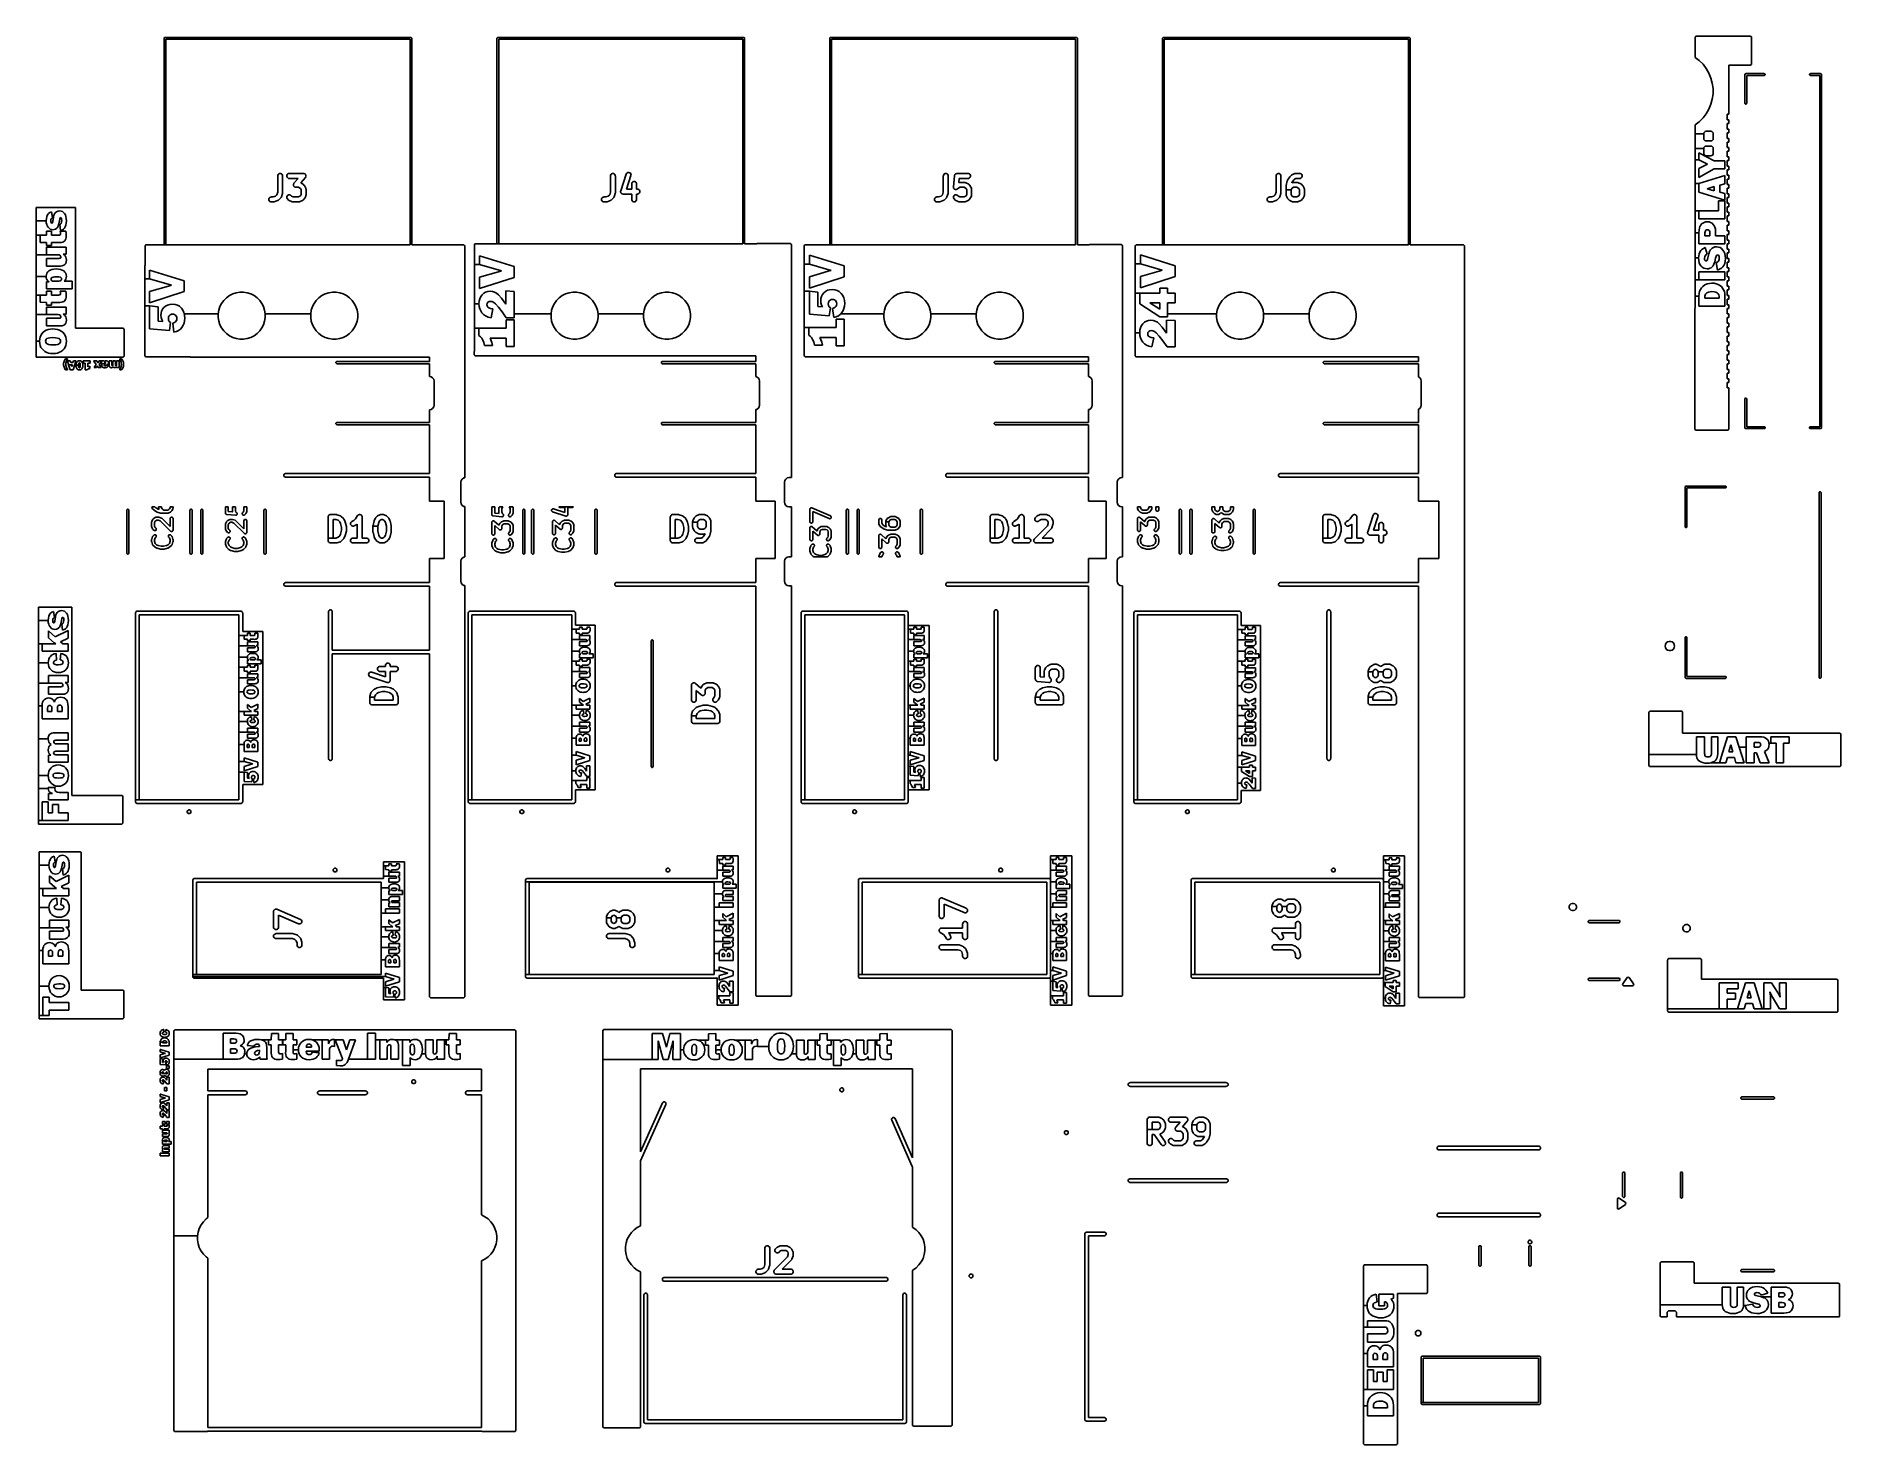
# Model space of a CAD drawing. Extents: x 2.65 to 6.49, y -4.64 to -1.64.
import ezdxf

# ---------------------------------------------------------------- set-up
doc = ezdxf.new("R2010")
doc.units = 0
doc.header["$MEASUREMENT"] = 0
doc.layers.add('BLACK', color=7, linetype='CONTINUOUS')

msp = doc.modelspace()

# ---------------------------------------------------------------- linework, layer by layer
at = {"layer": 'BLACK', "linetype": 'CONTINUOUS'}
for p, q in [((2.9232, -1.6462), (2.9234, -1.6454)), ((2.9232, -2.0861), (2.9232, -1.6462)), ((2.9234, -1.6454), (2.9244, -1.6443)), ((2.9244, -1.6443), (2.9252, -1.6442)), ((2.9252, -1.6442), (3.4488, -1.6442)), ((3.4469, -1.6481), (2.9272, -1.6481)), ((2.9272, -1.6481), (2.9272, -2.0861)), ((3.4469, -2.0862), (3.4469, -1.6481)), ((3.4488, -1.6442), (3.4496, -1.6443)), ((3.4496, -1.6443), (3.4506, -1.6454)), ((3.4506, -1.6454), (3.4508, -1.6462)), ((3.4508, -1.6462), (3.4508, -2.0862)), ((3.6319, -1.6462), (3.632, -1.6454)), ((3.6319, -2.0835), (3.6319, -1.6462)), ((3.632, -1.6454), (3.6331, -1.6443)), ((3.6331, -1.6443), (3.6339, -1.6442)), ((3.6339, -1.6442), (4.1575, -1.6442)), ((4.1555, -1.6481), (3.6358, -1.6481)), ((3.6358, -1.6481), (3.6358, -2.0835)), ((4.1555, -2.0835), (4.1555, -1.6481)), ((4.1575, -1.6442), (4.1582, -1.6443)), ((4.1582, -1.6443), (4.1593, -1.6454)), ((4.1593, -1.6454), (4.1594, -1.6462)), ((4.1594, -1.6462), (4.1594, -2.0835)), ((4.3406, -1.6462), (4.3407, -1.6454)), ((4.3406, -2.0856), (4.3406, -1.6462)), ((4.3407, -1.6454), (4.3418, -1.6443)), ((4.3418, -1.6443), (4.3425, -1.6442)), ((4.3425, -1.6442), (4.8661, -1.6442)), ((4.8642, -1.6481), (4.3445, -1.6481)), ((4.3445, -1.6481), (4.3445, -2.0856)), ((4.8642, -2.0858), (4.8642, -1.6481)), ((4.8661, -1.6442), (4.8669, -1.6443)), ((4.8669, -1.6443), (4.868, -1.6454)), ((4.868, -1.6454), (4.8681, -1.6462)), ((4.8681, -1.6462), (4.8681, -2.0858)), ((5.0492, -1.6462), (5.0494, -1.6454)), ((5.0492, -2.086), (5.0492, -1.6462)), ((5.0494, -1.6454), (5.0504, -1.6443)), ((5.0504, -1.6443), (5.0512, -1.6442)), ((5.0512, -1.6442), (5.5748, -1.6442)), ((5.5728, -1.6481), (5.0531, -1.6481)), ((5.0531, -1.6481), (5.0531, -2.086)), ((5.5728, -2.086), (5.5728, -1.6481)), ((5.5748, -1.6442), (5.5756, -1.6443)), ((5.5756, -1.6443), (5.5766, -1.6454)), ((5.5766, -1.6454), (5.5768, -1.6462)), ((5.5768, -1.6462), (5.5768, -2.086)), ((6.1837, -1.6437), (6.1842, -1.6427)), ((6.1837, -1.6443), (6.1837, -1.6437)), ((6.1837, -1.6868), (6.1837, -1.6443)), ((6.1842, -1.6427), (6.185, -1.6418)), ((6.185, -1.6418), (6.186, -1.6414)), ((6.186, -1.6414), (6.1866, -1.6413)), ((6.1866, -1.6413), (6.2524, -1.6413)), ((6.2524, -1.6413), (6.2529, -1.6414)), ((6.2529, -1.6414), (6.2538, -1.6417)), ((6.2538, -1.6417), (6.3008, -1.6417)), ((6.3008, -1.6417), (6.3014, -1.6418)), ((6.3014, -1.6418), (6.3024, -1.6422)), ((6.3024, -1.6422), (6.3032, -1.643)), ((6.3032, -1.643), (6.3037, -1.6441)), ((6.3037, -1.6441), (6.3037, -1.6447)), ((6.3037, -1.6447), (6.3037, -1.7002)), ((6.1923, -1.6934), (6.1837, -1.6868)), ((6.2003, -1.7014), (6.1923, -1.6934)), ((6.2072, -1.7104), (6.2003, -1.7014)), ((6.2128, -1.7202), (6.2072, -1.7104)), ((6.2172, -1.7307), (6.2128, -1.7202)), ((6.3008, -1.7031), (6.2553, -1.7031)), ((6.2553, -1.7031), (6.2553, -1.8079)), ((6.2894, -1.7232), (6.2895, -1.7225)), ((6.2894, -1.7843), (6.2894, -1.7232)), ((6.2895, -1.7225), (6.2906, -1.7214)), ((6.2906, -1.7214), (6.2913, -1.7213)), ((6.2913, -1.7213), (6.3307, -1.7213)), ((6.3307, -1.7252), (6.2933, -1.7252)), ((6.2933, -1.7252), (6.2933, -1.7843)), ((6.3014, -1.7031), (6.3008, -1.7031)), ((6.3024, -1.7027), (6.3014, -1.7031)), ((6.3032, -1.7018), (6.3024, -1.7027)), ((6.3037, -1.7008), (6.3032, -1.7018)), ((6.3037, -1.7002), (6.3037, -1.7008)), ((6.3307, -1.7213), (6.3315, -1.7214)), ((6.3315, -1.725), (6.3307, -1.7252)), ((6.3315, -1.7214), (6.3325, -1.7225)), ((6.3325, -1.724), (6.3315, -1.725)), ((6.3325, -1.7225), (6.3325, -1.724)), ((6.4273, -1.7225), (6.4284, -1.7214)), ((6.4273, -1.724), (6.4273, -1.7225)), ((6.4284, -1.725), (6.4273, -1.724)), ((6.4284, -1.7214), (6.4291, -1.7213)), ((6.4291, -1.7252), (6.4284, -1.725)), ((6.4291, -1.7213), (6.4508, -1.7213)), ((6.4488, -1.7252), (6.4291, -1.7252)), ((6.4488, -2.4732), (6.4488, -1.7252)), ((6.4508, -1.7213), (6.4515, -1.7214)), ((6.4515, -1.7214), (6.4526, -1.7225)), ((6.4526, -1.7225), (6.4528, -1.7232)), ((6.4528, -1.7232), (6.4528, -2.4752)), ((6.2201, -1.7416), (6.2172, -1.7307)), ((6.2216, -1.7529), (6.2201, -1.7416)), ((6.2201, -1.7754), (6.2216, -1.7642)), ((6.2216, -1.7642), (6.2216, -1.7529)), ((6.2072, -1.8067), (6.2128, -1.7968)), ((6.2128, -1.7968), (6.2172, -1.7864)), ((6.2172, -1.7864), (6.2201, -1.7754)), ((6.2895, -1.785), (6.2894, -1.7843)), ((6.2906, -1.7861), (6.2895, -1.785)), ((6.2921, -1.7861), (6.2906, -1.7861)), ((6.2932, -1.785), (6.2921, -1.7861)), ((6.2933, -1.7843), (6.2932, -1.785)), ((6.1837, -1.8303), (6.1923, -1.8237)), ((6.1837, -1.8492), (6.1837, -1.8303)), ((6.1923, -1.8237), (6.2003, -1.8156)), ((6.2003, -1.8156), (6.2072, -1.8067)), ((6.2049, -1.8445), (6.2033, -1.8456)), ((6.2069, -1.8441), (6.2049, -1.8445)), ((6.2171, -1.8441), (6.2069, -1.8441)), ((6.2191, -1.8445), (6.2171, -1.8441)), ((6.2207, -1.8456), (6.2191, -1.8445)), ((6.2553, -1.8079), (6.252, -1.8079)), ((6.252, -1.8079), (6.252, -1.8197)), ((6.252, -1.8197), (6.252, -1.8197)), ((6.252, -1.8197), (6.2553, -1.8197)), ((6.2553, -1.8276), (6.252, -1.8276)), ((6.252, -1.8276), (6.252, -1.8394)), ((6.252, -1.8394), (6.252, -1.8394)), ((6.252, -1.8394), (6.2553, -1.8394)), ((6.2553, -1.8197), (6.2553, -1.8276)), ((6.2553, -1.8394), (6.2553, -1.8472)), ((6.1834, -1.9049), (6.1834, -1.8825)), ((6.1834, -1.8825), (6.1837, -1.8825)), ((6.1837, -1.8807), (6.1837, -1.8492)), ((6.1837, -1.8492), (6.2018, -1.8492)), ((6.2018, -1.8492), (6.1837, -1.8492)), ((6.1837, -1.8825), (6.1837, -1.8807)), ((6.1837, -1.8807), (6.2018, -1.8807)), ((6.2018, -1.8807), (6.1837, -1.8807)), ((6.2022, -1.8473), (6.2018, -1.8492)), ((6.2018, -1.8492), (6.2018, -1.8594)), ((6.2018, -1.8594), (6.2022, -1.8614)), ((6.2022, -1.8788), (6.2018, -1.8807)), ((6.2018, -1.8807), (6.2018, -1.8909)), ((6.2033, -1.8456), (6.2022, -1.8473)), ((6.2022, -1.8614), (6.2033, -1.8631)), ((6.2033, -1.8771), (6.2022, -1.8788)), ((6.2033, -1.8631), (6.2049, -1.8642)), ((6.2049, -1.876), (6.2033, -1.8771)), ((6.2049, -1.8642), (6.2069, -1.8646)), ((6.2069, -1.8756), (6.2049, -1.876)), ((6.2069, -1.8646), (6.2069, -1.8646)), ((6.2069, -1.8646), (6.2171, -1.8646)), ((6.2171, -1.8756), (6.2069, -1.8756)), ((6.2171, -1.8646), (6.2191, -1.8642)), ((6.2171, -1.8646), (6.2171, -1.8646)), ((6.2191, -1.876), (6.2171, -1.8756)), ((6.2191, -1.8642), (6.2207, -1.8631)), ((6.2207, -1.8771), (6.2191, -1.876)), ((6.2219, -1.8473), (6.2207, -1.8456)), ((6.2207, -1.8631), (6.2219, -1.8614)), ((6.2219, -1.8788), (6.2207, -1.8771)), ((6.2222, -1.8492), (6.2219, -1.8473)), ((6.2219, -1.8614), (6.2222, -1.8594)), ((6.2222, -1.8807), (6.2219, -1.8788)), ((6.2222, -1.8594), (6.2222, -1.8492)), ((6.2222, -1.8909), (6.2222, -1.8807)), ((6.2553, -1.8472), (6.252, -1.8472)), ((6.252, -1.8472), (6.252, -1.8591)), ((6.252, -1.8591), (6.252, -1.8591)), ((6.252, -1.8591), (6.2553, -1.8591)), ((6.2553, -1.8669), (6.252, -1.8669)), ((6.252, -1.8669), (6.252, -1.8787)), ((6.252, -1.8787), (6.252, -1.8787)), ((6.252, -1.8787), (6.2553, -1.8787)), ((6.2553, -1.8591), (6.2553, -1.8669)), ((6.2553, -1.8787), (6.2553, -1.8825)), ((6.2553, -1.8825), (6.2554, -1.8825)), ((6.2554, -1.8825), (6.2554, -1.8866)), ((6.1834, -1.9556), (6.1834, -1.9049)), ((6.1834, -1.9049), (6.1917, -1.9049)), ((6.1917, -1.9049), (6.1834, -1.9049)), ((6.2237, -1.9071), (6.1917, -1.8898)), ((6.1917, -1.8898), (6.1917, -1.9049)), ((6.1917, -1.9049), (6.2096, -1.914)), ((6.2096, -1.914), (6.1917, -1.9236)), ((6.2018, -1.8909), (6.2022, -1.8929)), ((6.2022, -1.8929), (6.2033, -1.8946)), ((6.2033, -1.8946), (6.2049, -1.8957)), ((6.2049, -1.8957), (6.2069, -1.8961)), ((6.2069, -1.8961), (6.2069, -1.8961)), ((6.2069, -1.8961), (6.2171, -1.8961)), ((6.2171, -1.8961), (6.2191, -1.8957)), ((6.2171, -1.8961), (6.2171, -1.8961)), ((6.2191, -1.8957), (6.2207, -1.8946)), ((6.2207, -1.8946), (6.2219, -1.8929)), ((6.2219, -1.8929), (6.2222, -1.8909)), ((6.247, -1.9071), (6.2237, -1.9071)), ((6.247, -1.9238), (6.247, -1.9071)), ((6.2554, -1.8866), (6.252, -1.8866)), ((6.252, -1.8866), (6.252, -1.8984)), ((6.252, -1.8984), (6.252, -1.8984)), ((6.252, -1.8984), (6.2554, -1.8984)), ((6.2554, -1.9063), (6.252, -1.9063)), ((6.252, -1.9063), (6.252, -1.9181)), ((6.252, -1.9181), (6.252, -1.9181)), ((6.252, -1.9181), (6.2554, -1.9181)), ((6.2554, -1.8984), (6.2554, -1.9063)), ((6.2554, -1.9181), (6.2554, -1.926)), ((3.1651, -1.9391), (3.1652, -1.9382)), ((3.1651, -1.9392), (3.1651, -1.9391)), ((3.1651, -1.974), (3.1651, -1.9392)), ((3.1652, -1.9382), (3.1653, -1.9381)), ((3.1653, -1.9381), (3.166, -1.9363)), ((3.166, -1.9362), (3.1674, -1.9349)), ((3.166, -1.9363), (3.166, -1.9362)), ((3.1674, -1.9349), (3.1675, -1.9348)), ((3.1675, -1.9348), (3.1693, -1.9341)), ((3.1693, -1.9341), (3.1694, -1.9341)), ((3.1694, -1.9341), (3.1713, -1.9341)), ((3.1713, -1.9341), (3.1714, -1.9341)), ((3.1714, -1.9341), (3.1732, -1.9348)), ((3.1732, -1.9348), (3.1733, -1.9349)), ((3.1733, -1.9349), (3.1746, -1.9362)), ((3.1746, -1.9362), (3.1747, -1.9363)), ((3.1747, -1.9363), (3.1754, -1.9381)), ((3.1754, -1.9381), (3.1754, -1.9382)), ((3.1754, -1.9382), (3.1755, -1.9391)), ((3.1755, -1.9391), (3.1755, -1.9392)), ((3.1755, -1.9392), (3.1755, -1.9749)), ((3.1843, -1.9381), (3.185, -1.9363)), ((3.1843, -1.9382), (3.1843, -1.9381)), ((3.1843, -1.9401), (3.1843, -1.9382)), ((3.1843, -1.9402), (3.1843, -1.9401)), ((3.185, -1.942), (3.1843, -1.9402)), ((3.185, -1.9363), (3.1851, -1.9362)), ((3.1851, -1.9421), (3.185, -1.942)), ((3.1851, -1.9362), (3.1865, -1.9349)), ((3.1865, -1.9435), (3.1851, -1.9421)), ((3.1865, -1.9348), (3.1883, -1.9341)), ((3.1865, -1.9349), (3.1865, -1.9348)), ((3.1883, -1.9443), (3.1865, -1.9435)), ((3.1865, -1.9435), (3.1865, -1.9435)), ((3.1883, -1.9341), (3.1884, -1.9341)), ((3.1884, -1.9443), (3.1883, -1.9443)), ((3.1884, -1.9341), (3.1894, -1.934)), ((3.1894, -1.9444), (3.1884, -1.9443)), ((3.1894, -1.934), (3.1894, -1.934)), ((3.1894, -1.934), (3.2203, -1.934)), ((3.2089, -1.9444), (3.1894, -1.9444)), ((3.1894, -1.9444), (3.1894, -1.9444)), ((3.1985, -1.9575), (3.1986, -1.9574)), ((3.1985, -1.9576), (3.1985, -1.9575)), ((3.1986, -1.9584), (3.1985, -1.9576)), ((3.1986, -1.9572), (3.1989, -1.9564)), ((3.1986, -1.9574), (3.1986, -1.9572)), ((3.1986, -1.9572), (3.1986, -1.9572)), ((3.1986, -1.9592), (3.1986, -1.9584)), ((3.1986, -1.9593), (3.1986, -1.9592)), ((3.1986, -1.9594), (3.1986, -1.9593)), ((3.1986, -1.9595), (3.1986, -1.9594)), ((3.1987, -1.9596), (3.1986, -1.9595)), ((3.199, -1.9603), (3.1987, -1.9596)), ((3.1989, -1.9564), (3.1992, -1.9557)), ((3.1992, -1.9556), (3.1993, -1.9554)), ((3.1992, -1.9557), (3.1992, -1.9556)), ((3.1993, -1.9554), (3.1994, -1.9553)), ((3.1993, -1.9554), (3.1993, -1.9554)), ((3.1994, -1.9553), (3.1995, -1.9552)), ((3.1995, -1.9552), (3.1998, -1.9548)), ((3.1998, -1.9548), (3.2089, -1.9444)), ((3.1998, -1.9548), (3.1998, -1.9548)), ((3.2243, -1.9426), (3.2142, -1.9541)), ((3.2142, -1.9541), (3.2179, -1.9559)), ((3.2179, -1.9559), (3.2179, -1.956)), ((3.2179, -1.956), (3.2183, -1.9562)), ((3.2183, -1.9562), (3.2184, -1.9563)), ((3.2184, -1.9563), (3.2185, -1.9563)), ((3.2185, -1.9563), (3.2186, -1.9564)), ((3.2186, -1.9564), (3.2187, -1.9565)), ((3.2187, -1.9565), (3.2188, -1.9565)), ((3.2188, -1.9565), (3.2189, -1.9566)), ((3.2189, -1.9566), (3.2192, -1.9569)), ((3.2192, -1.9569), (3.2193, -1.9569)), ((3.2193, -1.9569), (3.2216, -1.9593)), ((3.2203, -1.934), (3.2204, -1.934)), ((3.2204, -1.934), (3.2209, -1.934)), ((3.2209, -1.934), (3.221, -1.934)), ((3.221, -1.934), (3.2211, -1.934)), ((3.2211, -1.934), (3.2211, -1.934)), ((3.2211, -1.934), (3.2213, -1.9341)), ((3.2213, -1.9341), (3.2214, -1.9341)), ((3.2214, -1.9341), (3.2221, -1.9344)), ((3.2216, -1.9593), (3.2216, -1.9593)), ((3.2216, -1.9593), (3.222, -1.9597)), ((3.222, -1.9597), (3.222, -1.9598)), ((3.222, -1.9598), (3.2221, -1.9598)), ((3.2221, -1.9344), (3.2229, -1.9346)), ((3.2221, -1.9598), (3.2222, -1.9599)), ((3.2222, -1.9599), (3.2223, -1.9601)), ((3.2229, -1.9346), (3.223, -1.9347)), ((3.223, -1.9347), (3.2231, -1.9348)), ((3.2231, -1.9348), (3.2232, -1.9348)), ((3.2232, -1.9348), (3.2233, -1.9349)), ((3.2233, -1.9349), (3.2238, -1.9354)), ((3.2238, -1.9354), (3.2244, -1.936)), ((3.2246, -1.9422), (3.2243, -1.9426)), ((3.2243, -1.9426), (3.2243, -1.9426)), ((3.2244, -1.936), (3.2245, -1.936)), ((3.2245, -1.936), (3.2245, -1.9362)), ((3.2245, -1.9362), (3.2246, -1.9362)), ((3.2246, -1.9362), (3.2247, -1.9363)), ((3.2247, -1.942), (3.2246, -1.9421)), ((3.2246, -1.9421), (3.2246, -1.9422)), ((3.2247, -1.9363), (3.225, -1.9371)), ((3.2248, -1.9418), (3.2247, -1.942)), ((3.2247, -1.942), (3.2247, -1.942)), ((3.2249, -1.9417), (3.2248, -1.9418)), ((3.2251, -1.941), (3.2249, -1.9417)), ((3.225, -1.9371), (3.2253, -1.9378)), ((3.2254, -1.9402), (3.2251, -1.941)), ((3.2253, -1.9378), (3.2254, -1.9379)), ((3.2254, -1.9379), (3.2254, -1.938)), ((3.2254, -1.938), (3.2254, -1.9381)), ((3.2254, -1.9381), (3.2254, -1.9382)), ((3.2254, -1.9382), (3.2254, -1.939)), ((3.2254, -1.939), (3.2255, -1.9398)), ((3.2255, -1.9399), (3.2254, -1.94)), ((3.2254, -1.94), (3.2254, -1.9401)), ((3.2254, -1.9401), (3.2254, -1.9402)), ((3.2255, -1.9398), (3.2255, -1.9399)), ((3.8738, -1.9391), (3.8739, -1.9382)), ((3.8738, -1.9392), (3.8738, -1.9391)), ((3.8738, -1.974), (3.8738, -1.9392)), ((3.8739, -1.9381), (3.8747, -1.9363)), ((3.8739, -1.9382), (3.8739, -1.9381)), ((3.8747, -1.9362), (3.8761, -1.9349)), ((3.8747, -1.9363), (3.8747, -1.9362)), ((3.8761, -1.9348), (3.878, -1.9341)), ((3.8761, -1.9349), (3.8761, -1.9348)), ((3.878, -1.9341), (3.878, -1.9341)), ((3.878, -1.9341), (3.88, -1.9341)), ((3.88, -1.9341), (3.8801, -1.9341)), ((3.8801, -1.9341), (3.8819, -1.9348)), ((3.8819, -1.9348), (3.8819, -1.9349)), ((3.8819, -1.9349), (3.8833, -1.9362)), ((3.8833, -1.9362), (3.8833, -1.9363)), ((3.8833, -1.9363), (3.8841, -1.9381)), ((3.8841, -1.9381), (3.8841, -1.9382)), ((3.8841, -1.9382), (3.8842, -1.9391)), ((3.8842, -1.9391), (3.8842, -1.9392)), ((3.8842, -1.9392), (3.8842, -1.9749)), ((3.8955, -1.9709), (3.9074, -1.9351)), ((3.9074, -1.9351), (3.9078, -1.9342)), ((3.9074, -1.9351), (3.9074, -1.9351)), ((3.9173, -1.9384), (3.9076, -1.9673)), ((3.9078, -1.9342), (3.9091, -1.9327)), ((3.9078, -1.9342), (3.9078, -1.9342)), ((3.9091, -1.9327), (3.9092, -1.9327)), ((3.9092, -1.9327), (3.9109, -1.9318)), ((3.9109, -1.9318), (3.911, -1.9318)), ((3.911, -1.9318), (3.9129, -1.9316)), ((3.9129, -1.9316), (3.913, -1.9316)), ((3.913, -1.9316), (3.9149, -1.9323)), ((3.9149, -1.9323), (3.9149, -1.9323)), ((3.9149, -1.9323), (3.9164, -1.9336)), ((3.9164, -1.9336), (3.9165, -1.9336)), ((3.9165, -1.9336), (3.9173, -1.9354)), ((3.9173, -1.9354), (3.9174, -1.9355)), ((3.9175, -1.9375), (3.9173, -1.9384)), ((3.9173, -1.9384), (3.9173, -1.9384)), ((3.9174, -1.9355), (3.9175, -1.9374)), ((3.9175, -1.9374), (3.9175, -1.9375)), ((3.919, -1.9558), (3.9191, -1.9548)), ((3.919, -1.9673), (3.919, -1.9558)), ((3.919, -1.9558), (3.919, -1.9558)), ((3.9191, -1.9548), (3.9192, -1.9548)), ((3.9192, -1.9548), (3.9199, -1.953)), ((3.9199, -1.9529), (3.9213, -1.9515)), ((3.9199, -1.953), (3.9199, -1.9529)), ((3.9213, -1.9515), (3.9214, -1.9515)), ((3.9214, -1.9515), (3.9232, -1.9507)), ((3.9232, -1.9507), (3.9233, -1.9507)), ((3.9233, -1.9507), (3.9252, -1.9507)), ((3.9252, -1.9507), (3.9253, -1.9507)), ((3.9253, -1.9507), (3.9271, -1.9515)), ((3.9271, -1.9515), (3.9272, -1.9515)), ((3.9272, -1.9515), (3.9285, -1.9529)), ((3.9285, -1.9529), (3.9286, -1.953)), ((3.9286, -1.953), (3.9293, -1.9548)), ((3.9293, -1.9548), (3.9293, -1.9548)), ((3.9293, -1.9548), (3.9294, -1.9558)), ((3.9294, -1.9558), (3.9294, -1.9558)), ((3.9294, -1.9558), (3.9294, -1.9673)), ((4.5825, -1.9391), (4.5826, -1.9382)), ((4.5825, -1.9392), (4.5825, -1.9391)), ((4.5825, -1.974), (4.5825, -1.9392)), ((4.5826, -1.9381), (4.5833, -1.9363)), ((4.5826, -1.9382), (4.5826, -1.9381)), ((4.5833, -1.9363), (4.5834, -1.9362)), ((4.5834, -1.9362), (4.5847, -1.9349)), ((4.5847, -1.9349), (4.5848, -1.9348)), ((4.5848, -1.9348), (4.5866, -1.9341)), ((4.5866, -1.9341), (4.5867, -1.9341)), ((4.5867, -1.9341), (4.5886, -1.9341)), ((4.5886, -1.9341), (4.5887, -1.9341)), ((4.5887, -1.9341), (4.5905, -1.9348)), ((4.5905, -1.9348), (4.5906, -1.9349)), ((4.5906, -1.9349), (4.592, -1.9362)), ((4.592, -1.9362), (4.592, -1.9363)), ((4.592, -1.9363), (4.5927, -1.9381)), ((4.5927, -1.9381), (4.5928, -1.9382)), ((4.5928, -1.9382), (4.5929, -1.9391)), ((4.5929, -1.9391), (4.5929, -1.9392)), ((4.5929, -1.9392), (4.5929, -1.9749)), ((4.6039, -1.9625), (4.6063, -1.9386)), ((4.6063, -1.9386), (4.6064, -1.9383)), ((4.6063, -1.9386), (4.6063, -1.9386)), ((4.6064, -1.938), (4.6065, -1.9377)), ((4.6064, -1.9381), (4.6064, -1.938)), ((4.6064, -1.9382), (4.6064, -1.9381)), ((4.6064, -1.9383), (4.6064, -1.9382)), ((4.6065, -1.9376), (4.6069, -1.937)), ((4.6065, -1.9377), (4.6065, -1.9376)), ((4.6069, -1.937), (4.6071, -1.9363)), ((4.6071, -1.9363), (4.6072, -1.9362)), ((4.6072, -1.9362), (4.6073, -1.9361)), ((4.6073, -1.9361), (4.6074, -1.9359)), ((4.6074, -1.9359), (4.6075, -1.9358)), ((4.6075, -1.9358), (4.608, -1.9354)), ((4.608, -1.9354), (4.6086, -1.9349)), ((4.6086, -1.9348), (4.6088, -1.9347)), ((4.6086, -1.9349), (4.6086, -1.9348)), ((4.6088, -1.9347), (4.609, -1.9346)), ((4.609, -1.9346), (4.6091, -1.9346)), ((4.6091, -1.9346), (4.6098, -1.9344)), ((4.6098, -1.9344), (4.6104, -1.9341)), ((4.6104, -1.9341), (4.6105, -1.9341)), ((4.6105, -1.9341), (4.6108, -1.934)), ((4.6108, -1.934), (4.6109, -1.934)), ((4.6109, -1.934), (4.611, -1.934)), ((4.611, -1.934), (4.6111, -1.934)), ((4.6111, -1.934), (4.6115, -1.934)), ((4.6115, -1.934), (4.6115, -1.934)), ((4.6115, -1.934), (4.6353, -1.934)), ((4.6162, -1.9444), (4.6153, -1.9531)), ((4.6153, -1.9531), (4.6162, -1.953)), ((4.6353, -1.9444), (4.6162, -1.9444)), ((4.6162, -1.953), (4.6162, -1.953)), ((4.6162, -1.953), (4.6281, -1.953)), ((4.6281, -1.953), (4.6282, -1.953)), ((4.6282, -1.953), (4.6291, -1.9531)), ((4.6291, -1.9531), (4.6292, -1.9531)), ((4.6292, -1.9531), (4.6293, -1.9532)), ((4.6293, -1.9532), (4.6295, -1.9532)), ((4.6295, -1.9532), (4.6295, -1.9532)), ((4.6295, -1.9532), (4.6304, -1.9536)), ((4.6304, -1.9536), (4.6305, -1.9536)), ((4.6305, -1.9536), (4.6352, -1.9559)), ((4.6352, -1.9559), (4.6352, -1.956)), ((4.6352, -1.956), (4.6356, -1.9562)), ((4.6353, -1.934), (4.6363, -1.9341)), ((4.6353, -1.934), (4.6353, -1.934)), ((4.6363, -1.9443), (4.6353, -1.9444)), ((4.6353, -1.9444), (4.6353, -1.9444)), ((4.6356, -1.9562), (4.6358, -1.9563)), ((4.6358, -1.9563), (4.6358, -1.9563)), ((4.6358, -1.9563), (4.6359, -1.9564)), ((4.6359, -1.9564), (4.6361, -1.9565)), ((4.6361, -1.9565), (4.6361, -1.9565)), ((4.6361, -1.9565), (4.6362, -1.9566)), ((4.6362, -1.9566), (4.6366, -1.9569)), ((4.6363, -1.9341), (4.6363, -1.9341)), ((4.6363, -1.9341), (4.6381, -1.9348)), ((4.6381, -1.9435), (4.6363, -1.9443)), ((4.6363, -1.9443), (4.6363, -1.9443)), ((4.6366, -1.9569), (4.6366, -1.9569)), ((4.6366, -1.9569), (4.639, -1.9593)), ((4.6381, -1.9348), (4.6382, -1.9349)), ((4.6382, -1.9435), (4.6381, -1.9435)), ((4.6382, -1.9349), (4.6396, -1.9362)), ((4.6396, -1.9421), (4.6382, -1.9435)), ((4.639, -1.9593), (4.639, -1.9593)), ((4.639, -1.9593), (4.6393, -1.9597)), ((4.6393, -1.9597), (4.6394, -1.9598)), ((4.6394, -1.9598), (4.6394, -1.9598)), ((4.6394, -1.9598), (4.6395, -1.9599)), ((4.6395, -1.9599), (4.6396, -1.9601)), ((4.6396, -1.9362), (4.6396, -1.9363)), ((4.6396, -1.9363), (4.6404, -1.9381)), ((4.6404, -1.9402), (4.6396, -1.942)), ((4.6396, -1.942), (4.6396, -1.9421)), ((4.6404, -1.9381), (4.6404, -1.9382)), ((4.6404, -1.9382), (4.6404, -1.9401)), ((4.6404, -1.9401), (4.6404, -1.9402)), ((5.2911, -1.9391), (5.2912, -1.9382)), ((5.2911, -1.9392), (5.2911, -1.9391)), ((5.2911, -1.974), (5.2911, -1.9392)), ((5.2912, -1.9381), (5.292, -1.9363)), ((5.2912, -1.9382), (5.2912, -1.9381)), ((5.292, -1.9362), (5.2934, -1.9349)), ((5.292, -1.9363), (5.292, -1.9362)), ((5.2934, -1.9349), (5.2935, -1.9348)), ((5.2935, -1.9348), (5.2953, -1.9341)), ((5.2953, -1.9341), (5.2954, -1.9341)), ((5.2954, -1.9341), (5.2973, -1.9341)), ((5.2973, -1.9341), (5.2974, -1.9341)), ((5.2974, -1.9341), (5.2992, -1.9348)), ((5.2992, -1.9348), (5.2992, -1.9349)), ((5.2992, -1.9349), (5.3006, -1.9362)), ((5.3006, -1.9362), (5.3007, -1.9363)), ((5.3007, -1.9363), (5.3014, -1.9381)), ((5.3014, -1.9381), (5.3014, -1.9382)), ((5.3014, -1.9382), (5.3015, -1.9391)), ((5.3015, -1.9391), (5.3015, -1.9392)), ((5.3015, -1.9392), (5.3015, -1.9749)), ((5.3126, -1.96), (5.3127, -1.9596)), ((5.3126, -1.9603), (5.3126, -1.96)), ((5.3127, -1.9593), (5.3151, -1.9498)), ((5.3127, -1.9594), (5.3127, -1.9593)), ((5.3127, -1.9595), (5.3127, -1.9594)), ((5.3127, -1.9596), (5.3127, -1.9595)), ((5.3127, -1.9595), (5.3127, -1.9595)), ((5.3151, -1.9498), (5.3153, -1.9492)), ((5.3151, -1.9498), (5.3151, -1.9498)), ((5.3153, -1.9491), (5.3154, -1.949)), ((5.3153, -1.9492), (5.3153, -1.9491)), ((5.3153, -1.9491), (5.3153, -1.9491)), ((5.3154, -1.9489), (5.3155, -1.9488)), ((5.3154, -1.949), (5.3154, -1.9489)), ((5.3155, -1.9487), (5.3158, -1.9482)), ((5.3155, -1.9488), (5.3155, -1.9487)), ((5.3158, -1.9482), (5.3206, -1.941)), ((5.3158, -1.9482), (5.3158, -1.9482)), ((5.3206, -1.941), (5.3209, -1.9406)), ((5.3206, -1.941), (5.3206, -1.941)), ((5.3206, -1.941), (5.3206, -1.941)), ((5.3206, -1.941), (5.3206, -1.941)), ((5.3206, -1.941), (5.3206, -1.941)), ((5.3209, -1.9406), (5.3212, -1.9403)), ((5.3212, -1.9403), (5.3236, -1.9379)), ((5.3212, -1.9403), (5.3212, -1.9403)), ((5.3212, -1.9403), (5.3212, -1.9403)), ((5.3212, -1.9403), (5.3212, -1.9403)), ((5.3212, -1.9403), (5.3212, -1.9403)), ((5.3236, -1.9379), (5.324, -1.9376)), ((5.3236, -1.9379), (5.3236, -1.9379)), ((5.324, -1.9376), (5.3241, -1.9375)), ((5.3241, -1.9374), (5.3242, -1.9373)), ((5.3241, -1.9375), (5.3241, -1.9374)), ((5.3242, -1.9373), (5.3244, -1.9372)), ((5.3244, -1.9372), (5.3244, -1.9372)), ((5.3244, -1.9372), (5.3245, -1.9372)), ((5.3245, -1.9372), (5.3249, -1.9369)), ((5.3249, -1.9369), (5.325, -1.9369)), ((5.325, -1.9532), (5.3249, -1.9536)), ((5.3249, -1.9536), (5.325, -1.9536)), ((5.325, -1.9369), (5.3297, -1.9345)), ((5.3289, -1.9472), (5.325, -1.9532)), ((5.325, -1.9536), (5.3259, -1.9532)), ((5.325, -1.9536), (5.325, -1.9536)), ((5.3259, -1.9532), (5.3259, -1.9532)), ((5.3259, -1.9532), (5.3261, -1.9532)), ((5.3261, -1.9532), (5.3262, -1.9531)), ((5.3262, -1.9531), (5.3263, -1.9531)), ((5.3263, -1.9531), (5.3273, -1.953)), ((5.3273, -1.953), (5.3273, -1.953)), ((5.3273, -1.953), (5.3368, -1.953)), ((5.3304, -1.9458), (5.3289, -1.9472)), ((5.3297, -1.9345), (5.3306, -1.9342)), ((5.3297, -1.9345), (5.3297, -1.9345)), ((5.3333, -1.9444), (5.3304, -1.9458)), ((5.3306, -1.9342), (5.3307, -1.9341)), ((5.3307, -1.9341), (5.3309, -1.9341)), ((5.3309, -1.9341), (5.331, -1.9341)), ((5.331, -1.9341), (5.332, -1.934)), ((5.331, -1.9341), (5.331, -1.9341)), ((5.332, -1.934), (5.332, -1.934)), ((5.332, -1.934), (5.3416, -1.934)), ((5.3416, -1.9444), (5.3333, -1.9444)), ((5.3368, -1.953), (5.3368, -1.953)), ((5.3368, -1.953), (5.3378, -1.9531)), ((5.3378, -1.9531), (5.3379, -1.9531)), ((5.3379, -1.9531), (5.338, -1.9532)), ((5.338, -1.9532), (5.3381, -1.9532)), ((5.3381, -1.9532), (5.3382, -1.9532)), ((5.3382, -1.9532), (5.3391, -1.9536)), ((5.3391, -1.9536), (5.3391, -1.9536)), ((5.3391, -1.9536), (5.3439, -1.9559)), ((5.3416, -1.934), (5.3426, -1.9341)), ((5.3416, -1.934), (5.3416, -1.934)), ((5.3426, -1.9443), (5.3416, -1.9444)), ((5.3416, -1.9444), (5.3416, -1.9444)), ((5.3426, -1.9341), (5.3426, -1.9341)), ((5.3426, -1.9341), (5.3444, -1.9348)), ((5.3444, -1.9435), (5.3426, -1.9443)), ((5.3426, -1.9443), (5.3426, -1.9443)), ((5.3439, -1.9559), (5.3439, -1.956)), ((5.3439, -1.956), (5.3443, -1.9562)), ((5.3443, -1.9562), (5.3444, -1.9563)), ((5.3444, -1.9348), (5.3445, -1.9349)), ((5.3445, -1.9435), (5.3444, -1.9435)), ((5.3444, -1.9563), (5.3445, -1.9563)), ((5.3445, -1.9349), (5.3459, -1.9362)), ((5.3459, -1.9421), (5.3445, -1.9435)), ((5.3445, -1.9563), (5.3446, -1.9564)), ((5.3446, -1.9564), (5.3447, -1.9565)), ((5.3447, -1.9565), (5.3448, -1.9565)), ((5.3448, -1.9565), (5.3449, -1.9566)), ((5.3449, -1.9566), (5.3452, -1.9569)), ((5.3452, -1.9569), (5.3452, -1.9569)), ((5.3452, -1.9569), (5.3476, -1.9593)), ((5.3459, -1.9362), (5.3459, -1.9363)), ((5.3459, -1.9363), (5.3466, -1.9381)), ((5.3466, -1.9402), (5.3459, -1.942)), ((5.3459, -1.942), (5.3459, -1.9421)), ((5.3466, -1.9381), (5.3467, -1.9382)), ((5.3467, -1.9401), (5.3466, -1.9402)), ((5.3467, -1.9382), (5.3467, -1.9401)), ((5.3476, -1.9593), (5.3476, -1.9593)), ((5.3476, -1.9593), (5.3479, -1.9597)), ((5.3479, -1.9597), (5.348, -1.9598)), ((5.348, -1.9598), (5.3481, -1.9598)), ((5.3481, -1.9598), (5.3481, -1.9599)), ((5.3481, -1.9599), (5.3483, -1.9601)), ((6.1834, -2.0136), (6.1834, -1.9556)), ((6.1834, -1.9556), (6.1917, -1.9556)), ((6.1917, -1.9556), (6.1834, -1.9556)), ((6.1917, -1.9236), (6.1917, -1.9424)), ((6.1917, -1.9424), (6.2237, -1.9238)), ((6.247, -1.9383), (6.1917, -1.9556)), ((6.1917, -1.9556), (6.1917, -1.9663)), ((6.2237, -1.9238), (6.247, -1.9238)), ((6.2362, -1.9589), (6.247, -1.9558)), ((6.2362, -1.9735), (6.2362, -1.9589)), ((6.247, -1.9558), (6.247, -1.9383)), ((6.2554, -1.926), (6.252, -1.926)), ((6.252, -1.926), (6.252, -1.9378)), ((6.252, -1.9378), (6.252, -1.9378)), ((6.252, -1.9378), (6.2554, -1.9378)), ((6.2554, -1.9457), (6.252, -1.9457)), ((6.252, -1.9457), (6.252, -1.9575)), ((6.252, -1.9575), (6.252, -1.9575)), ((6.252, -1.9575), (6.2554, -1.9575)), ((6.2554, -1.9378), (6.2554, -1.9457)), ((6.2554, -1.9575), (6.2554, -1.9654)), ((3.1462, -1.9881), (3.147, -1.9863)), ((3.1462, -1.9882), (3.1462, -1.9881)), ((3.1462, -1.9901), (3.1462, -1.9882)), ((3.1462, -1.9902), (3.1462, -1.9901)), ((3.147, -1.992), (3.1462, -1.9902)), ((3.147, -1.9862), (3.1484, -1.9849)), ((3.147, -1.9863), (3.147, -1.9862)), ((3.147, -1.9921), (3.147, -1.992)), ((3.1484, -1.9935), (3.147, -1.9921)), ((3.1484, -1.9848), (3.1502, -1.9841)), ((3.1484, -1.9849), (3.1484, -1.9848)), ((3.1502, -1.9943), (3.1484, -1.9935)), ((3.1484, -1.9935), (3.1484, -1.9935)), ((3.1502, -1.9841), (3.1503, -1.9841)), ((3.1503, -1.9943), (3.1502, -1.9943)), ((3.1503, -1.9841), (3.1513, -1.984)), ((3.1513, -1.9944), (3.1503, -1.9943)), ((3.1513, -1.984), (3.1513, -1.984)), ((3.1513, -1.984), (3.1552, -1.984)), ((3.1561, -1.9944), (3.1513, -1.9944)), ((3.1513, -1.9944), (3.1513, -1.9944)), ((3.1552, -1.984), (3.1604, -1.9822)), ((3.1566, -1.9943), (3.1561, -1.9944)), ((3.1561, -1.9944), (3.1561, -1.9944)), ((3.1567, -1.9943), (3.1566, -1.9943)), ((3.1569, -1.9943), (3.1567, -1.9943)), ((3.1567, -1.9943), (3.1567, -1.9943)), ((3.1571, -1.9943), (3.1569, -1.9943)), ((3.1572, -1.9942), (3.1571, -1.9943)), ((3.1571, -1.9943), (3.1571, -1.9943)), ((3.1577, -1.9941), (3.1572, -1.9942)), ((3.1648, -1.9917), (3.1577, -1.9941)), ((3.1577, -1.9941), (3.1577, -1.9941)), ((3.1604, -1.9822), (3.1634, -1.9792)), ((3.1634, -1.9792), (3.1651, -1.974)), ((3.1649, -1.9917), (3.1648, -1.9917)), ((3.1658, -1.9913), (3.1649, -1.9917)), ((3.1659, -1.9912), (3.1658, -1.9913)), ((3.1658, -1.9913), (3.1658, -1.9913)), ((3.1661, -1.9911), (3.1659, -1.9912)), ((3.1669, -1.9905), (3.1661, -1.9911)), ((3.1661, -1.9911), (3.1661, -1.9911)), ((3.1716, -1.9857), (3.1669, -1.9905)), ((3.1669, -1.9905), (3.1669, -1.9905)), ((3.1723, -1.9849), (3.1716, -1.9857)), ((3.1716, -1.9857), (3.1716, -1.9857)), ((3.1724, -1.9847), (3.1723, -1.9849)), ((3.1723, -1.9849), (3.1723, -1.9849)), ((3.1725, -1.9846), (3.1724, -1.9847)), ((3.1729, -1.9837), (3.1725, -1.9846)), ((3.1725, -1.9846), (3.1725, -1.9846)), ((3.1753, -1.9765), (3.1729, -1.9837)), ((3.1729, -1.9837), (3.1729, -1.9837)), ((3.1754, -1.976), (3.1753, -1.9765)), ((3.1753, -1.9765), (3.1753, -1.9765)), ((3.1755, -1.9757), (3.1754, -1.9759)), ((3.1754, -1.9759), (3.1754, -1.9759)), ((3.1754, -1.9759), (3.1754, -1.976)), ((3.1755, -1.9749), (3.1755, -1.9749)), ((3.1755, -1.9749), (3.1755, -1.9754)), ((3.1755, -1.9754), (3.1755, -1.9755)), ((3.1755, -1.9755), (3.1755, -1.9755)), ((3.1755, -1.9755), (3.1755, -1.9757)), ((3.1843, -1.9834), (3.185, -1.9816)), ((3.1843, -1.9854), (3.1843, -1.9834)), ((3.1843, -1.9834), (3.1843, -1.9834)), ((3.1843, -1.9855), (3.1843, -1.9854)), ((3.185, -1.9873), (3.1843, -1.9855)), ((3.185, -1.9816), (3.1851, -1.9815)), ((3.1851, -1.9873), (3.185, -1.9873)), ((3.1851, -1.9815), (3.1865, -1.9801)), ((3.1857, -1.9881), (3.1851, -1.9873)), ((3.1881, -1.9905), (3.1857, -1.9881)), ((3.1857, -1.9881), (3.1857, -1.9881)), ((3.1865, -1.9801), (3.1883, -1.9793)), ((3.1865, -1.9801), (3.1865, -1.9801)), ((3.1885, -1.9908), (3.1881, -1.9905)), ((3.1881, -1.9905), (3.1881, -1.9905)), ((3.1883, -1.9793), (3.1884, -1.9793)), ((3.1884, -1.9793), (3.1904, -1.9793)), ((3.1886, -1.9909), (3.1885, -1.9908)), ((3.1887, -1.991), (3.1886, -1.9909)), ((3.1886, -1.9909), (3.1886, -1.9909)), ((3.1889, -1.9911), (3.1887, -1.991)), ((3.189, -1.9912), (3.1889, -1.9911)), ((3.1889, -1.9911), (3.1889, -1.9911)), ((3.1894, -1.9914), (3.189, -1.9912)), ((3.1942, -1.9938), (3.1894, -1.9914)), ((3.1894, -1.9914), (3.1894, -1.9914)), ((3.1904, -1.9793), (3.1904, -1.9793)), ((3.1904, -1.9793), (3.1922, -1.9801)), ((3.1922, -1.9801), (3.1923, -1.9801)), ((3.1923, -1.9801), (3.193, -1.9807)), ((3.193, -1.9807), (3.1931, -1.9807)), ((3.1931, -1.9807), (3.1948, -1.9825)), ((3.1951, -1.9942), (3.1942, -1.9938)), ((3.1942, -1.9938), (3.1942, -1.9938)), ((3.1948, -1.9825), (3.1978, -1.984)), ((3.1952, -1.9942), (3.1951, -1.9942)), ((3.1953, -1.9942), (3.1952, -1.9942)), ((3.1955, -1.9943), (3.1953, -1.9942)), ((3.1965, -1.9944), (3.1955, -1.9943)), ((3.1955, -1.9943), (3.1955, -1.9943)), ((3.2108, -1.9944), (3.1965, -1.9944)), ((3.1965, -1.9944), (3.1965, -1.9944)), ((3.1978, -1.984), (3.2096, -1.984)), ((3.1993, -1.9611), (3.199, -1.9603)), ((3.1994, -1.9611), (3.1993, -1.9611)), ((3.1995, -1.9612), (3.1994, -1.9611)), ((3.1995, -1.9613), (3.1995, -1.9612)), ((3.1996, -1.9614), (3.1995, -1.9613)), ((3.2002, -1.9619), (3.1996, -1.9614)), ((3.2008, -1.9625), (3.2002, -1.9619)), ((3.2008, -1.9626), (3.2008, -1.9625)), ((3.2009, -1.9626), (3.2008, -1.9626)), ((3.201, -1.9627), (3.2009, -1.9626)), ((3.2011, -1.9627), (3.201, -1.9627)), ((3.2019, -1.963), (3.2011, -1.9627)), ((3.2026, -1.9633), (3.2019, -1.963)), ((3.2027, -1.9633), (3.2026, -1.9633)), ((3.2029, -1.9633), (3.2027, -1.9633)), ((3.203, -1.9634), (3.2029, -1.9633)), ((3.2032, -1.9634), (3.203, -1.9634)), ((3.203, -1.9634), (3.203, -1.9634)), ((3.2037, -1.9634), (3.2032, -1.9634)), ((3.2096, -1.9634), (3.2037, -1.9634)), ((3.2037, -1.9634), (3.2037, -1.9634)), ((3.2125, -1.9649), (3.2096, -1.9634)), ((3.2096, -1.984), (3.2125, -1.9825)), ((3.2118, -1.9943), (3.2108, -1.9944)), ((3.2108, -1.9944), (3.2108, -1.9944)), ((3.2119, -1.9943), (3.2118, -1.9943)), ((3.212, -1.9942), (3.2119, -1.9943)), ((3.2122, -1.9942), (3.212, -1.9942)), ((3.2131, -1.9938), (3.2122, -1.9942)), ((3.2122, -1.9942), (3.2122, -1.9942)), ((3.2137, -1.9661), (3.2125, -1.9649)), ((3.2125, -1.9825), (3.2137, -1.9813)), ((3.2179, -1.9914), (3.2131, -1.9938)), ((3.2131, -1.9938), (3.2131, -1.9938)), ((3.2151, -1.969), (3.2137, -1.9661)), ((3.2137, -1.9813), (3.2151, -1.9784)), ((3.2151, -1.9784), (3.2151, -1.969)), ((3.2183, -1.9912), (3.2179, -1.9914)), ((3.2179, -1.9914), (3.2179, -1.9914)), ((3.2184, -1.9911), (3.2183, -1.9912)), ((3.2185, -1.9911), (3.2184, -1.9911)), ((3.2186, -1.991), (3.2185, -1.9911)), ((3.2187, -1.9909), (3.2186, -1.991)), ((3.2188, -1.9909), (3.2187, -1.9909)), ((3.2189, -1.9908), (3.2188, -1.9909)), ((3.2192, -1.9905), (3.2189, -1.9908)), ((3.2193, -1.9905), (3.2192, -1.9905)), ((3.2216, -1.9881), (3.2193, -1.9905)), ((3.222, -1.9877), (3.2216, -1.9881)), ((3.2216, -1.9881), (3.2216, -1.9881)), ((3.2221, -1.9876), (3.222, -1.9876)), ((3.222, -1.9876), (3.222, -1.9877)), ((3.2222, -1.9874), (3.2221, -1.9876)), ((3.2223, -1.9873), (3.2222, -1.9874)), ((3.2223, -1.9601), (3.2223, -1.9601)), ((3.2223, -1.9601), (3.2223, -1.9602)), ((3.2223, -1.9602), (3.2226, -1.9606)), ((3.2226, -1.9867), (3.2223, -1.9872)), ((3.2223, -1.9872), (3.2223, -1.9873)), ((3.2223, -1.9873), (3.2223, -1.9873)), ((3.2226, -1.9606), (3.2226, -1.9607)), ((3.2226, -1.9607), (3.225, -1.9654)), ((3.225, -1.982), (3.2226, -1.9867)), ((3.2226, -1.9867), (3.2226, -1.9867)), ((3.225, -1.9654), (3.225, -1.9654)), ((3.225, -1.9654), (3.2253, -1.9663)), ((3.2253, -1.981), (3.225, -1.9819)), ((3.225, -1.9819), (3.225, -1.982)), ((3.2253, -1.9663), (3.2254, -1.9664)), ((3.2254, -1.981), (3.2253, -1.981)), ((3.2254, -1.9664), (3.2254, -1.9666)), ((3.2254, -1.9666), (3.2254, -1.9667)), ((3.2254, -1.9667), (3.2254, -1.9667)), ((3.2254, -1.9667), (3.2255, -1.9677)), ((3.2255, -1.9797), (3.2254, -1.9806)), ((3.2254, -1.9806), (3.2254, -1.9807)), ((3.2254, -1.9807), (3.2254, -1.9808)), ((3.2254, -1.9808), (3.2254, -1.981)), ((3.2255, -1.9677), (3.2255, -1.9677)), ((3.2255, -1.9677), (3.2255, -1.9796)), ((3.2255, -1.9796), (3.2255, -1.9797)), ((3.8549, -1.9881), (3.8556, -1.9863)), ((3.8549, -1.9882), (3.8549, -1.9881)), ((3.8549, -1.9901), (3.8549, -1.9882)), ((3.8549, -1.9902), (3.8549, -1.9901)), ((3.8556, -1.992), (3.8549, -1.9902)), ((3.8556, -1.9863), (3.8557, -1.9862)), ((3.8557, -1.9921), (3.8556, -1.992)), ((3.8557, -1.9862), (3.857, -1.9849)), ((3.857, -1.9935), (3.8557, -1.9921)), ((3.857, -1.9849), (3.8571, -1.9848)), ((3.8571, -1.9935), (3.857, -1.9935)), ((3.8571, -1.9848), (3.8589, -1.9841)), ((3.8589, -1.9943), (3.8571, -1.9935)), ((3.8589, -1.9841), (3.859, -1.9841)), ((3.859, -1.9943), (3.8589, -1.9943)), ((3.859, -1.9841), (3.8599, -1.984)), ((3.8599, -1.9944), (3.859, -1.9943)), ((3.8599, -1.984), (3.86, -1.984)), ((3.86, -1.9944), (3.8599, -1.9944)), ((3.86, -1.984), (3.8639, -1.984)), ((3.8647, -1.9944), (3.86, -1.9944)), ((3.8639, -1.984), (3.8691, -1.9822)), ((3.8652, -1.9943), (3.8647, -1.9944)), ((3.8647, -1.9944), (3.8647, -1.9944)), ((3.8653, -1.9943), (3.8652, -1.9943)), ((3.8654, -1.9943), (3.8653, -1.9943)), ((3.8655, -1.9943), (3.8654, -1.9943)), ((3.8657, -1.9943), (3.8655, -1.9943)), ((3.8658, -1.9943), (3.8657, -1.9943)), ((3.8659, -1.9942), (3.8658, -1.9943)), ((3.8663, -1.9941), (3.8659, -1.9942)), ((3.8664, -1.9941), (3.8663, -1.9941)), ((3.8735, -1.9917), (3.8664, -1.9941)), ((3.8691, -1.9822), (3.8721, -1.9792)), ((3.8721, -1.9792), (3.8738, -1.974)), ((3.8744, -1.9913), (3.8735, -1.9917)), ((3.8735, -1.9917), (3.8735, -1.9917)), ((3.8745, -1.9913), (3.8744, -1.9913)), ((3.8746, -1.9912), (3.8745, -1.9913)), ((3.8747, -1.9911), (3.8746, -1.9912)), ((3.8748, -1.9911), (3.8747, -1.9911)), ((3.8755, -1.9905), (3.8748, -1.9911)), ((3.8803, -1.9857), (3.8755, -1.9905)), ((3.8755, -1.9905), (3.8755, -1.9905)), ((3.8809, -1.9849), (3.8803, -1.9857)), ((3.8803, -1.9857), (3.8803, -1.9857)), ((3.881, -1.9849), (3.8809, -1.9849)), ((3.8811, -1.9846), (3.881, -1.9847)), ((3.881, -1.9847), (3.881, -1.9849)), ((3.8815, -1.9837), (3.8811, -1.9846)), ((3.8811, -1.9846), (3.8811, -1.9846)), ((3.8816, -1.9837), (3.8815, -1.9837)), ((3.8839, -1.9765), (3.8816, -1.9837)), ((3.884, -1.976), (3.8839, -1.9765)), ((3.8839, -1.9765), (3.8839, -1.9765)), ((3.8841, -1.9759), (3.884, -1.976)), ((3.8842, -1.9755), (3.8841, -1.9757)), ((3.8841, -1.9757), (3.8841, -1.9759)), ((3.8841, -1.9759), (3.8841, -1.9759)), ((3.8842, -1.9749), (3.8842, -1.9749)), ((3.8842, -1.9749), (3.8842, -1.9754)), ((3.8842, -1.9754), (3.8842, -1.9755)), ((3.8842, -1.9755), (3.8842, -1.9755)), ((3.8953, -1.9714), (3.8954, -1.9713)), ((3.8953, -1.9715), (3.8953, -1.9714)), ((3.8953, -1.9716), (3.8953, -1.9715)), ((3.8953, -1.9718), (3.8953, -1.9716)), ((3.8953, -1.9719), (3.8953, -1.9718)), ((3.8953, -1.9727), (3.8953, -1.9719)), ((3.8953, -1.9735), (3.8953, -1.9727)), ((3.8953, -1.9736), (3.8953, -1.9735)), ((3.8954, -1.9737), (3.8953, -1.9736)), ((3.8954, -1.9713), (3.8955, -1.9709)), ((3.8954, -1.9738), (3.8954, -1.9737)), ((3.8954, -1.9739), (3.8954, -1.9738)), ((3.8958, -1.9746), (3.8954, -1.9739)), ((3.8955, -1.9709), (3.8955, -1.9709)), ((3.8961, -1.9754), (3.8958, -1.9746)), ((3.8962, -1.9755), (3.8961, -1.9754)), ((3.8961, -1.9754), (3.8961, -1.9754)), ((3.8963, -1.9757), (3.8962, -1.9755)), ((3.8964, -1.9757), (3.8963, -1.9757)), ((3.897, -1.9762), (3.8964, -1.9757)), ((3.8975, -1.9768), (3.897, -1.9762)), ((3.8976, -1.9768), (3.8975, -1.9768)), ((3.8977, -1.9769), (3.8976, -1.9768)), ((3.8978, -1.977), (3.8977, -1.9769)), ((3.8979, -1.977), (3.8978, -1.977)), ((3.8986, -1.9773), (3.8979, -1.977)), ((3.8994, -1.9776), (3.8986, -1.9773)), ((3.8997, -1.9776), (3.8994, -1.9776)), ((3.8994, -1.9776), (3.8994, -1.9776)), ((3.8998, -1.9777), (3.8997, -1.9776)), ((3.8997, -1.9776), (3.8997, -1.9776)), ((3.8999, -1.9776), (3.8998, -1.9777)), ((3.9004, -1.9777), (3.8999, -1.9776)), ((3.919, -1.9777), (3.9004, -1.9777)), ((3.9004, -1.9777), (3.9004, -1.9777)), ((3.9076, -1.9673), (3.919, -1.9673)), ((3.919, -1.9892), (3.919, -1.9777)), ((3.9191, -1.9902), (3.919, -1.9892)), ((3.919, -1.9892), (3.919, -1.9892)), ((3.9192, -1.9902), (3.9191, -1.9902)), ((3.9199, -1.992), (3.9192, -1.9902)), ((3.9199, -1.9921), (3.9199, -1.992)), ((3.9213, -1.9935), (3.9199, -1.9921)), ((3.9214, -1.9935), (3.9213, -1.9935)), ((3.9232, -1.9943), (3.9214, -1.9935)), ((3.9233, -1.9943), (3.9232, -1.9943)), ((3.9252, -1.9943), (3.9233, -1.9943)), ((3.9253, -1.9943), (3.9252, -1.9943)), ((3.9271, -1.9935), (3.9253, -1.9943)), ((3.9272, -1.9935), (3.9271, -1.9935)), ((3.9285, -1.9921), (3.9272, -1.9935)), ((3.9286, -1.992), (3.9285, -1.9921)), ((3.9293, -1.9902), (3.9286, -1.992)), ((3.9294, -1.9892), (3.9293, -1.9902)), ((3.9293, -1.9902), (3.9293, -1.9902)), ((3.9294, -1.9673), (3.9314, -1.9673)), ((3.9314, -1.9777), (3.9294, -1.9777)), ((3.9294, -1.9777), (3.9294, -1.9892)), ((3.9294, -1.9892), (3.9294, -1.9892)), ((3.9314, -1.9673), (3.9314, -1.9673)), ((3.9314, -1.9673), (3.9324, -1.9674)), ((3.9324, -1.9776), (3.9314, -1.9777)), ((3.9314, -1.9777), (3.9314, -1.9777)), ((3.9324, -1.9674), (3.9324, -1.9674)), ((3.9324, -1.9674), (3.9342, -1.9682)), ((3.9342, -1.9768), (3.9324, -1.9776)), ((3.9324, -1.9776), (3.9324, -1.9776)), ((3.9342, -1.9682), (3.9343, -1.9682)), ((3.9343, -1.9768), (3.9342, -1.9768)), ((3.9343, -1.9682), (3.9357, -1.9696)), ((3.9357, -1.9754), (3.9343, -1.9768)), ((3.9357, -1.9696), (3.9357, -1.9696)), ((3.9357, -1.9696), (3.9365, -1.9714)), ((3.9365, -1.9736), (3.9357, -1.9754)), ((3.9357, -1.9754), (3.9357, -1.9754)), ((3.9365, -1.9714), (3.9365, -1.9715)), ((3.9365, -1.9715), (3.9365, -1.9735)), ((3.9365, -1.9735), (3.9365, -1.9736)), ((4.5635, -1.9881), (4.5643, -1.9863)), ((4.5635, -1.9882), (4.5635, -1.9881)), ((4.5635, -1.9901), (4.5635, -1.9882)), ((4.5635, -1.9902), (4.5635, -1.9901)), ((4.5643, -1.992), (4.5635, -1.9902)), ((4.5643, -1.9862), (4.5657, -1.9849)), ((4.5643, -1.9863), (4.5643, -1.9862)), ((4.5643, -1.9921), (4.5643, -1.992)), ((4.5657, -1.9935), (4.5643, -1.9921)), ((4.5657, -1.9849), (4.5658, -1.9848)), ((4.5658, -1.9935), (4.5657, -1.9935)), ((4.5658, -1.9848), (4.5676, -1.9841)), ((4.5676, -1.9943), (4.5658, -1.9935)), ((4.5676, -1.9841), (4.5686, -1.984)), ((4.5676, -1.9841), (4.5676, -1.9841)), ((4.5686, -1.9944), (4.5676, -1.9943)), ((4.5676, -1.9943), (4.5676, -1.9943)), ((4.5686, -1.984), (4.5686, -1.984)), ((4.5686, -1.984), (4.5725, -1.984)), ((4.5734, -1.9944), (4.5686, -1.9944)), ((4.5686, -1.9944), (4.5686, -1.9944)), ((4.5725, -1.984), (4.5777, -1.9822)), ((4.5739, -1.9943), (4.5734, -1.9944)), ((4.5734, -1.9944), (4.5734, -1.9944)), ((4.574, -1.9943), (4.5739, -1.9943)), ((4.5742, -1.9943), (4.574, -1.9943)), ((4.574, -1.9943), (4.574, -1.9943)), ((4.5744, -1.9943), (4.5742, -1.9943)), ((4.5745, -1.9942), (4.5744, -1.9943)), ((4.5744, -1.9943), (4.5744, -1.9943)), ((4.575, -1.9941), (4.5745, -1.9942)), ((4.5822, -1.9917), (4.575, -1.9941)), ((4.575, -1.9941), (4.575, -1.9941)), ((4.5777, -1.9822), (4.5807, -1.9792)), ((4.5807, -1.9792), (4.5825, -1.974)), ((4.5831, -1.9913), (4.5822, -1.9917)), ((4.5822, -1.9917), (4.5822, -1.9917)), ((4.5832, -1.9912), (4.5831, -1.9913)), ((4.5831, -1.9913), (4.5831, -1.9913)), ((4.5834, -1.9911), (4.5832, -1.9912)), ((4.5842, -1.9905), (4.5834, -1.9911)), ((4.5834, -1.9911), (4.5834, -1.9911)), ((4.589, -1.9857), (4.5842, -1.9905)), ((4.5842, -1.9905), (4.5842, -1.9905)), ((4.5896, -1.9849), (4.589, -1.9857)), ((4.589, -1.9857), (4.589, -1.9857)), ((4.5897, -1.9847), (4.5896, -1.9849)), ((4.5896, -1.9849), (4.5896, -1.9849)), ((4.5898, -1.9846), (4.5897, -1.9847)), ((4.5902, -1.9837), (4.5898, -1.9846)), ((4.5898, -1.9846), (4.5898, -1.9846)), ((4.5926, -1.9765), (4.5902, -1.9837)), ((4.5902, -1.9837), (4.5902, -1.9837)), ((4.5927, -1.976), (4.5926, -1.9765)), ((4.5926, -1.9765), (4.5926, -1.9765)), ((4.5928, -1.9759), (4.5927, -1.9759)), ((4.5927, -1.9759), (4.5927, -1.976)), ((4.5929, -1.9749), (4.5928, -1.9754)), ((4.5928, -1.9754), (4.5928, -1.9755)), ((4.5928, -1.9755), (4.5928, -1.9755)), ((4.5928, -1.9755), (4.5928, -1.9757)), ((4.5928, -1.9757), (4.5928, -1.9759)), ((4.5929, -1.9749), (4.5929, -1.9749)), ((4.6039, -1.9635), (4.6039, -1.9625)), ((4.6039, -1.9625), (4.6039, -1.9625)), ((4.604, -1.9637), (4.6039, -1.9635)), ((4.6039, -1.9635), (4.6039, -1.9635)), ((4.604, -1.964), (4.604, -1.9637)), ((4.6043, -1.9647), (4.604, -1.964)), ((4.604, -1.964), (4.604, -1.964)), ((4.604, -1.9834), (4.6048, -1.9816)), ((4.604, -1.9854), (4.604, -1.9834)), ((4.604, -1.9834), (4.604, -1.9834)), ((4.604, -1.9855), (4.604, -1.9854)), ((4.6048, -1.9873), (4.604, -1.9855)), ((4.6045, -1.9654), (4.6043, -1.9647)), ((4.6045, -1.9655), (4.6045, -1.9654)), ((4.6047, -1.9656), (4.6045, -1.9655)), ((4.6048, -1.9658), (4.6047, -1.9656)), ((4.6048, -1.9659), (4.6048, -1.9658)), ((4.6053, -1.9664), (4.6048, -1.9659)), ((4.6048, -1.9815), (4.6062, -1.9801)), ((4.6048, -1.9816), (4.6048, -1.9815)), ((4.6054, -1.9881), (4.6048, -1.9873)), ((4.6048, -1.9873), (4.6048, -1.9873)), ((4.6058, -1.967), (4.6053, -1.9664)), ((4.6078, -1.9905), (4.6054, -1.9881)), ((4.6054, -1.9881), (4.6054, -1.9881)), ((4.606, -1.9671), (4.6058, -1.967)), ((4.6058, -1.967), (4.6058, -1.967)), ((4.6062, -1.9673), (4.606, -1.9671)), ((4.6069, -1.9676), (4.6062, -1.9673)), ((4.6062, -1.9673), (4.6062, -1.9673)), ((4.6062, -1.9801), (4.608, -1.9793)), ((4.6062, -1.9801), (4.6062, -1.9801)), ((4.6075, -1.9679), (4.6069, -1.9676)), ((4.6076, -1.968), (4.6075, -1.9679)), ((4.6078, -1.968), (4.6076, -1.968)), ((4.608, -1.9681), (4.6078, -1.968)), ((4.6082, -1.9908), (4.6078, -1.9905)), ((4.6078, -1.9905), (4.6078, -1.9905)), ((4.6081, -1.9681), (4.608, -1.9681)), ((4.608, -1.9793), (4.6081, -1.9793)), ((4.6088, -1.9681), (4.6081, -1.9681)), ((4.6081, -1.9793), (4.6101, -1.9793)), ((4.6083, -1.9909), (4.6082, -1.9908)), ((4.6084, -1.991), (4.6083, -1.9909)), ((4.6083, -1.9909), (4.6083, -1.9909)), ((4.6086, -1.9911), (4.6084, -1.991)), ((4.6087, -1.9912), (4.6086, -1.9911)), ((4.6086, -1.9911), (4.6086, -1.9911)), ((4.6091, -1.9914), (4.6087, -1.9912)), ((4.6096, -1.9681), (4.6088, -1.9681)), ((4.6139, -1.9938), (4.6091, -1.9914)), ((4.6091, -1.9914), (4.6091, -1.9914)), ((4.6098, -1.9681), (4.6096, -1.9681)), ((4.6096, -1.9681), (4.6096, -1.9681)), ((4.6101, -1.9681), (4.6098, -1.9681)), ((4.6108, -1.9678), (4.6101, -1.9681)), ((4.6101, -1.9681), (4.6101, -1.9681)), ((4.6101, -1.9793), (4.6101, -1.9793)), ((4.6101, -1.9793), (4.6119, -1.9801)), ((4.6115, -1.9676), (4.6108, -1.9678)), ((4.6116, -1.9675), (4.6115, -1.9676)), ((4.6117, -1.9674), (4.6116, -1.9675)), ((4.6119, -1.9673), (4.6117, -1.9674)), ((4.612, -1.9673), (4.6119, -1.9673)), ((4.6119, -1.9801), (4.612, -1.9801)), ((4.6128, -1.9667), (4.612, -1.9673)), ((4.612, -1.9801), (4.6128, -1.9807)), ((4.6146, -1.9649), (4.6128, -1.9667)), ((4.6128, -1.9667), (4.6128, -1.9667)), ((4.6128, -1.9807), (4.6128, -1.9807)), ((4.6128, -1.9807), (4.6146, -1.9825)), ((4.6148, -1.9942), (4.6139, -1.9938)), ((4.6139, -1.9938), (4.6139, -1.9938)), ((4.6175, -1.9634), (4.6146, -1.9649)), ((4.6146, -1.9825), (4.6175, -1.984)), ((4.6149, -1.9942), (4.6148, -1.9942)), ((4.615, -1.9942), (4.6149, -1.9942)), ((4.6152, -1.9943), (4.615, -1.9942)), ((4.6162, -1.9944), (4.6152, -1.9943)), ((4.6152, -1.9943), (4.6152, -1.9943)), ((4.6281, -1.9944), (4.6162, -1.9944)), ((4.6162, -1.9944), (4.6162, -1.9944)), ((4.6269, -1.9634), (4.6175, -1.9634)), ((4.6175, -1.984), (4.6269, -1.984)), ((4.6298, -1.9649), (4.6269, -1.9634)), ((4.6269, -1.984), (4.6298, -1.9825)), ((4.6282, -1.9944), (4.6281, -1.9944)), ((4.6291, -1.9943), (4.6282, -1.9944)), ((4.6292, -1.9943), (4.6291, -1.9943)), ((4.6293, -1.9942), (4.6292, -1.9943)), ((4.6295, -1.9942), (4.6293, -1.9942)), ((4.6304, -1.9938), (4.6295, -1.9942)), ((4.6295, -1.9942), (4.6295, -1.9942)), ((4.631, -1.9661), (4.6298, -1.9649)), ((4.6298, -1.9825), (4.631, -1.9813)), ((4.6305, -1.9938), (4.6304, -1.9938)), ((4.6352, -1.9914), (4.6305, -1.9938)), ((4.6325, -1.969), (4.631, -1.9661)), ((4.631, -1.9813), (4.6325, -1.9784)), ((4.6325, -1.9784), (4.6325, -1.969)), ((4.6356, -1.9912), (4.6352, -1.9914)), ((4.6352, -1.9914), (4.6352, -1.9914)), ((4.6358, -1.9911), (4.6356, -1.9912)), ((4.6359, -1.991), (4.6358, -1.9911)), ((4.6358, -1.9911), (4.6358, -1.9911)), ((4.6361, -1.9909), (4.6359, -1.991)), ((4.6362, -1.9908), (4.6361, -1.9909)), ((4.6361, -1.9909), (4.6361, -1.9909)), ((4.6366, -1.9905), (4.6362, -1.9908)), ((4.639, -1.9881), (4.6366, -1.9905)), ((4.6366, -1.9905), (4.6366, -1.9905)), ((4.6393, -1.9877), (4.639, -1.9881)), ((4.639, -1.9881), (4.639, -1.9881)), ((4.6394, -1.9876), (4.6393, -1.9877)), ((4.6395, -1.9874), (4.6394, -1.9876)), ((4.6394, -1.9876), (4.6394, -1.9876)), ((4.6396, -1.9873), (4.6395, -1.9874)), ((4.6396, -1.9601), (4.6396, -1.9601)), ((4.6396, -1.9601), (4.6397, -1.9602)), ((4.6397, -1.9872), (4.6396, -1.9873)), ((4.6396, -1.9873), (4.6396, -1.9873)), ((4.6397, -1.9602), (4.6399, -1.9606)), ((4.6399, -1.9867), (4.6397, -1.9872)), ((4.6399, -1.9606), (4.6399, -1.9607)), ((4.6399, -1.9607), (4.6423, -1.9654)), ((4.6423, -1.982), (4.6399, -1.9867)), ((4.6399, -1.9867), (4.6399, -1.9867)), ((4.6423, -1.9654), (4.6423, -1.9654)), ((4.6423, -1.9654), (4.6427, -1.9663)), ((4.6427, -1.981), (4.6423, -1.9819)), ((4.6423, -1.9819), (4.6423, -1.982)), ((4.6427, -1.9663), (4.6427, -1.9664)), ((4.6427, -1.9664), (4.6427, -1.9666)), ((4.6427, -1.9666), (4.6427, -1.9667)), ((4.6427, -1.9667), (4.6428, -1.9667)), ((4.6428, -1.9806), (4.6427, -1.9807)), ((4.6427, -1.9807), (4.6427, -1.9808)), ((4.6427, -1.9808), (4.6427, -1.981)), ((4.6427, -1.981), (4.6427, -1.981)), ((4.6428, -1.9667), (4.6429, -1.9677)), ((4.6429, -1.9797), (4.6428, -1.9806)), ((4.6429, -1.9677), (4.6429, -1.9677)), ((4.6429, -1.9677), (4.6429, -1.9796)), ((4.6429, -1.9796), (4.6429, -1.9797)), ((5.2722, -1.9881), (5.2729, -1.9863)), ((5.2722, -1.9882), (5.2722, -1.9881)), ((5.2722, -1.9901), (5.2722, -1.9882)), ((5.2722, -1.9902), (5.2722, -1.9901)), ((5.2729, -1.992), (5.2722, -1.9902)), ((5.2729, -1.9863), (5.273, -1.9862)), ((5.273, -1.9921), (5.2729, -1.992)), ((5.273, -1.9862), (5.2744, -1.9849)), ((5.2744, -1.9935), (5.273, -1.9921)), ((5.2744, -1.9848), (5.2762, -1.9841)), ((5.2744, -1.9849), (5.2744, -1.9848)), ((5.2762, -1.9943), (5.2744, -1.9935)), ((5.2744, -1.9935), (5.2744, -1.9935)), ((5.2762, -1.9841), (5.2763, -1.9841)), ((5.2763, -1.9943), (5.2762, -1.9943)), ((5.2763, -1.9841), (5.2773, -1.984)), ((5.2773, -1.9944), (5.2763, -1.9943)), ((5.2773, -1.984), (5.2773, -1.984)), ((5.2773, -1.984), (5.2812, -1.984)), ((5.282, -1.9944), (5.2773, -1.9944)), ((5.2773, -1.9944), (5.2773, -1.9944)), ((5.2812, -1.984), (5.2864, -1.9822)), ((5.2821, -1.9944), (5.282, -1.9944)), ((5.2825, -1.9943), (5.2821, -1.9944)), ((5.2827, -1.9943), (5.2825, -1.9943)), ((5.2829, -1.9943), (5.2827, -1.9943)), ((5.2827, -1.9943), (5.2827, -1.9943)), ((5.283, -1.9943), (5.2829, -1.9943)), ((5.2831, -1.9943), (5.283, -1.9943)), ((5.2832, -1.9942), (5.2831, -1.9943)), ((5.2837, -1.9941), (5.2832, -1.9942)), ((5.2908, -1.9917), (5.2837, -1.9941)), ((5.2837, -1.9941), (5.2837, -1.9941)), ((5.2864, -1.9822), (5.2894, -1.9792)), ((5.2894, -1.9792), (5.2911, -1.974)), ((5.2917, -1.9913), (5.2908, -1.9917)), ((5.2908, -1.9917), (5.2908, -1.9917)), ((5.2918, -1.9913), (5.2917, -1.9913)), ((5.2919, -1.9912), (5.2918, -1.9913)), ((5.292, -1.9911), (5.2919, -1.9912)), ((5.2921, -1.9911), (5.292, -1.9911)), ((5.2928, -1.9905), (5.2921, -1.9911)), ((5.2929, -1.9905), (5.2928, -1.9905)), ((5.2976, -1.9857), (5.2929, -1.9905)), ((5.2983, -1.9849), (5.2976, -1.9857)), ((5.2976, -1.9857), (5.2976, -1.9857)), ((5.2984, -1.9846), (5.2983, -1.9847)), ((5.2983, -1.9847), (5.2983, -1.9849)), ((5.2983, -1.9849), (5.2983, -1.9849)), ((5.2985, -1.9846), (5.2984, -1.9846)), ((5.2989, -1.9837), (5.2985, -1.9846)), ((5.3013, -1.9765), (5.2989, -1.9837)), ((5.2989, -1.9837), (5.2989, -1.9837)), ((5.3014, -1.976), (5.3013, -1.9765)), ((5.3013, -1.9765), (5.3013, -1.9765)), ((5.3015, -1.9755), (5.3014, -1.9757)), ((5.3014, -1.9757), (5.3014, -1.9759)), ((5.3014, -1.9759), (5.3014, -1.9759)), ((5.3014, -1.9759), (5.3014, -1.976)), ((5.3015, -1.9749), (5.3015, -1.9749)), ((5.3015, -1.9749), (5.3015, -1.9754)), ((5.3015, -1.9754), (5.3015, -1.9755)), ((5.3015, -1.9755), (5.3015, -1.9755)), ((5.3126, -1.9604), (5.3126, -1.9603)), ((5.3126, -1.9606), (5.3126, -1.9604)), ((5.3126, -1.9604), (5.3126, -1.9604)), ((5.3126, -1.969), (5.3126, -1.9606)), ((5.3126, -1.9606), (5.3126, -1.9606)), ((5.3126, -1.9796), (5.3126, -1.969)), ((5.3126, -1.969), (5.323, -1.969)), ((5.323, -1.969), (5.3126, -1.969)), ((5.3126, -1.9797), (5.3126, -1.9796)), ((5.3127, -1.9806), (5.3126, -1.9797)), ((5.3127, -1.9807), (5.3127, -1.9806)), ((5.3127, -1.9808), (5.3127, -1.9807)), ((5.3127, -1.981), (5.3127, -1.9808)), ((5.3131, -1.9819), (5.3127, -1.981)), ((5.3127, -1.981), (5.3127, -1.981)), ((5.3131, -1.982), (5.3131, -1.9819)), ((5.3155, -1.9867), (5.3131, -1.982)), ((5.3158, -1.9872), (5.3155, -1.9867)), ((5.3155, -1.9867), (5.3155, -1.9867)), ((5.3158, -1.9873), (5.3158, -1.9872)), ((5.3159, -1.9874), (5.3158, -1.9873)), ((5.3158, -1.9873), (5.3158, -1.9873)), ((5.316, -1.9876), (5.3159, -1.9874)), ((5.3161, -1.9876), (5.316, -1.9876)), ((5.3161, -1.9877), (5.3161, -1.9876)), ((5.3164, -1.9881), (5.3161, -1.9877)), ((5.3165, -1.9881), (5.3164, -1.9881)), ((5.3188, -1.9905), (5.3165, -1.9881)), ((5.3189, -1.9905), (5.3188, -1.9905)), ((5.3192, -1.9908), (5.3189, -1.9905)), ((5.3193, -1.9909), (5.3192, -1.9908)), ((5.3195, -1.991), (5.3193, -1.9909)), ((5.3193, -1.9909), (5.3193, -1.9909)), ((5.3196, -1.9911), (5.3195, -1.991)), ((5.3197, -1.9911), (5.3196, -1.9911)), ((5.3198, -1.9912), (5.3197, -1.9911)), ((5.3202, -1.9914), (5.3198, -1.9912)), ((5.325, -1.9938), (5.3202, -1.9914)), ((5.3202, -1.9914), (5.3202, -1.9914)), ((5.3244, -1.9661), (5.323, -1.969)), ((5.323, -1.969), (5.323, -1.9784)), ((5.323, -1.9784), (5.3244, -1.9813)), ((5.3256, -1.9649), (5.3244, -1.9661)), ((5.3244, -1.9813), (5.3256, -1.9825)), ((5.3259, -1.9942), (5.325, -1.9938)), ((5.325, -1.9938), (5.325, -1.9938)), ((5.3285, -1.9634), (5.3256, -1.9649)), ((5.3256, -1.9825), (5.3285, -1.984)), ((5.3261, -1.9942), (5.3259, -1.9942)), ((5.3259, -1.9942), (5.3259, -1.9942)), ((5.3262, -1.9943), (5.3261, -1.9942)), ((5.3263, -1.9943), (5.3262, -1.9943)), ((5.3273, -1.9944), (5.3263, -1.9943)), ((5.3368, -1.9944), (5.3273, -1.9944)), ((5.3273, -1.9944), (5.3273, -1.9944)), ((5.3356, -1.9634), (5.3285, -1.9634)), ((5.3285, -1.984), (5.3356, -1.984)), ((5.3385, -1.9649), (5.3356, -1.9634)), ((5.3356, -1.984), (5.3385, -1.9825)), ((5.3378, -1.9943), (5.3368, -1.9944)), ((5.3368, -1.9944), (5.3368, -1.9944)), ((5.3379, -1.9943), (5.3378, -1.9943)), ((5.338, -1.9942), (5.3379, -1.9943)), ((5.3381, -1.9942), (5.338, -1.9942)), ((5.3382, -1.9942), (5.3381, -1.9942)), ((5.3391, -1.9938), (5.3382, -1.9942)), ((5.3397, -1.9661), (5.3385, -1.9649)), ((5.3385, -1.9825), (5.3397, -1.9813)), ((5.3439, -1.9914), (5.3391, -1.9938)), ((5.3391, -1.9938), (5.3391, -1.9938)), ((5.3411, -1.969), (5.3397, -1.9661)), ((5.3397, -1.9813), (5.3411, -1.9784)), ((5.3411, -1.9784), (5.3411, -1.969)), ((5.3443, -1.9912), (5.3439, -1.9914)), ((5.3439, -1.9914), (5.3439, -1.9914)), ((5.3444, -1.9911), (5.3443, -1.9912)), ((5.3445, -1.9911), (5.3444, -1.9911)), ((5.3446, -1.991), (5.3445, -1.9911)), ((5.3447, -1.9909), (5.3446, -1.991)), ((5.3448, -1.9909), (5.3447, -1.9909)), ((5.3449, -1.9908), (5.3448, -1.9909)), ((5.3452, -1.9905), (5.3449, -1.9908)), ((5.3476, -1.9881), (5.3452, -1.9905)), ((5.3452, -1.9905), (5.3452, -1.9905)), ((5.3479, -1.9877), (5.3476, -1.9881)), ((5.3476, -1.9881), (5.3476, -1.9881)), ((5.348, -1.9876), (5.3479, -1.9877)), ((5.3481, -1.9876), (5.348, -1.9876)), ((5.3483, -1.9873), (5.3481, -1.9874)), ((5.3481, -1.9874), (5.3481, -1.9876)), ((5.3483, -1.9601), (5.3483, -1.9601)), ((5.3483, -1.9601), (5.3483, -1.9602)), ((5.3483, -1.9602), (5.3486, -1.9606)), ((5.3486, -1.9867), (5.3483, -1.9872)), ((5.3483, -1.9872), (5.3483, -1.9873)), ((5.3483, -1.9873), (5.3483, -1.9873)), ((5.3486, -1.9606), (5.3486, -1.9607)), ((5.3486, -1.9607), (5.351, -1.9654)), ((5.351, -1.982), (5.3486, -1.9867)), ((5.3486, -1.9867), (5.3486, -1.9867)), ((5.351, -1.9654), (5.351, -1.9654)), ((5.351, -1.9654), (5.3513, -1.9663)), ((5.3513, -1.981), (5.351, -1.9819)), ((5.351, -1.9819), (5.351, -1.982)), ((5.3513, -1.9663), (5.3513, -1.9664)), ((5.3513, -1.9664), (5.3514, -1.9666)), ((5.3514, -1.9808), (5.3513, -1.981)), ((5.3513, -1.981), (5.3513, -1.981)), ((5.3514, -1.9666), (5.3514, -1.9667)), ((5.3514, -1.9667), (5.3514, -1.9667)), ((5.3514, -1.9667), (5.3515, -1.9677)), ((5.3515, -1.9797), (5.3514, -1.9806)), ((5.3514, -1.9806), (5.3514, -1.9807)), ((5.3514, -1.9807), (5.3514, -1.9808)), ((5.3515, -1.9677), (5.3515, -1.9677)), ((5.3515, -1.9677), (5.3515, -1.9796)), ((5.3515, -1.9796), (5.3515, -1.9797)), ((6.1917, -1.9663), (6.1917, -1.9737)), ((6.1917, -1.9737), (6.247, -1.9908)), ((6.2088, -1.9663), (6.224, -1.9619)), ((6.224, -1.9706), (6.2088, -1.9663)), ((6.224, -1.9619), (6.224, -1.9706)), ((6.247, -1.9919), (6.2332, -1.9919)), ((6.2332, -1.9919), (6.2332, -2.0136)), ((6.247, -1.9768), (6.2362, -1.9735)), ((6.247, -1.9908), (6.247, -1.9768)), ((6.247, -2.0307), (6.247, -1.9919)), ((6.2554, -1.9654), (6.252, -1.9654)), ((6.252, -1.9654), (6.252, -1.9772)), ((6.252, -1.9772), (6.252, -1.9772)), ((6.252, -1.9772), (6.2554, -1.9772)), ((6.2554, -1.985), (6.252, -1.985)), ((6.252, -1.985), (6.252, -1.9969)), ((6.252, -1.9969), (6.252, -1.9969)), ((6.252, -1.9969), (6.2554, -1.9969)), ((6.2554, -1.9772), (6.2554, -1.985)), ((6.2554, -1.9969), (6.2554, -2.0047)), ((2.6507, -2.0346), (2.6507, -2.0062)), ((2.6507, -2.0062), (2.7347, -2.0062)), ((2.6507, -2.0653), (2.6507, -2.0346)), ((2.6507, -2.0346), (2.6721, -2.0346)), ((2.6721, -2.0346), (2.6507, -2.0346)), ((2.6725, -2.0295), (2.6721, -2.0346)), ((2.6721, -2.0346), (2.6724, -2.0388)), ((2.6735, -2.0253), (2.6725, -2.0295)), ((2.6751, -2.0219), (2.6735, -2.0253)), ((2.6772, -2.0192), (2.6751, -2.0219)), ((2.6799, -2.017), (2.6772, -2.0192)), ((2.6832, -2.0154), (2.6799, -2.017)), ((2.6818, -2.0348), (2.6821, -2.0322)), ((2.682, -2.0372), (2.6818, -2.0348)), ((2.6821, -2.0322), (2.6828, -2.0302)), ((2.6828, -2.0302), (2.684, -2.0288)), ((2.6855, -2.0278), (2.6832, -2.0154)), ((2.684, -2.0288), (2.6855, -2.0278)), ((2.6862, -2.0361), (2.6857, -2.0384)), ((2.6876, -2.0268), (2.6862, -2.0361)), ((2.6886, -2.0224), (2.6876, -2.0268)), ((2.6896, -2.0201), (2.6886, -2.0224)), ((2.6911, -2.018), (2.6896, -2.0201)), ((2.693, -2.0162), (2.6911, -2.018)), ((2.6952, -2.0148), (2.693, -2.0162)), ((2.6977, -2.0139), (2.6952, -2.0148)), ((2.7005, -2.0136), (2.6977, -2.0139)), ((2.6991, -2.0415), (2.7003, -2.0349)), ((2.7003, -2.0349), (2.701, -2.0308)), ((2.7038, -2.014), (2.7005, -2.0136)), ((2.701, -2.0308), (2.7015, -2.0292)), ((2.7015, -2.0292), (2.7022, -2.0283)), ((2.7022, -2.0283), (2.703, -2.028)), ((2.703, -2.028), (2.7039, -2.0283)), ((2.7066, -2.015), (2.7038, -2.014)), ((2.7039, -2.0283), (2.7046, -2.0291)), ((2.7046, -2.0291), (2.7051, -2.0309)), ((2.7054, -2.0342), (2.705, -2.0379)), ((2.7051, -2.0309), (2.7054, -2.0342)), ((2.7091, -2.0168), (2.7066, -2.015)), ((2.7113, -2.0193), (2.7091, -2.0168)), ((2.713, -2.0222), (2.7113, -2.0193)), ((2.7142, -2.0257), (2.713, -2.0222)), ((2.715, -2.0298), (2.7142, -2.0257)), ((2.7153, -2.0349), (2.715, -2.0298)), ((2.715, -2.0398), (2.7153, -2.0349)), ((2.7347, -2.0062), (2.7347, -2.2636)), ((6.1834, -2.0602), (6.1834, -2.0136)), ((6.1834, -2.0136), (6.1917, -2.0136)), ((6.1917, -2.0136), (6.1834, -2.0136)), ((6.1917, -2.0136), (6.1917, -2.0307)), ((6.2332, -2.0136), (6.1917, -2.0136)), ((6.1917, -2.0307), (6.247, -2.0307)), ((6.2093, -2.0368), (6.2059, -2.0371)), ((6.2132, -2.0371), (6.2093, -2.0368)), ((6.2554, -2.0047), (6.252, -2.0047)), ((6.252, -2.0047), (6.252, -2.0165)), ((6.252, -2.0165), (6.252, -2.0165)), ((6.252, -2.0165), (6.2554, -2.0165)), ((6.2554, -2.0244), (6.252, -2.0244)), ((6.252, -2.0244), (6.252, -2.0362)), ((6.252, -2.0362), (6.252, -2.0362)), ((6.252, -2.0362), (6.2554, -2.0362)), ((6.2554, -2.0165), (6.2554, -2.0244)), ((6.2554, -2.0362), (6.2554, -2.0441)), ((2.6507, -2.107), (2.6507, -2.0653)), ((2.6507, -2.0653), (2.6594, -2.0653)), ((2.6594, -2.0653), (2.6507, -2.0653)), ((2.6594, -2.0653), (2.6597, -2.0808)), ((2.6731, -2.0653), (2.6594, -2.0653)), ((2.6724, -2.0388), (2.6732, -2.0425)), ((2.6837, -2.0571), (2.6731, -2.0571)), ((2.6731, -2.0571), (2.6731, -2.0653)), ((2.6732, -2.0425), (2.6744, -2.0457)), ((2.6744, -2.0457), (2.6761, -2.0484)), ((2.6761, -2.0484), (2.6783, -2.0507)), ((2.6783, -2.0507), (2.6807, -2.0524)), ((2.6807, -2.0524), (2.6834, -2.0533)), ((2.6825, -2.0386), (2.682, -2.0372)), ((2.6833, -2.0396), (2.6825, -2.0386)), ((2.6838, -2.0398), (2.6833, -2.0396)), ((2.6834, -2.0533), (2.6865, -2.0537)), ((2.6837, -2.0653), (2.6837, -2.0571)), ((2.6987, -2.0653), (2.6837, -2.0653)), ((2.6848, -2.0395), (2.6838, -2.0398)), ((2.6857, -2.0384), (2.6848, -2.0395)), ((2.6865, -2.0537), (2.6894, -2.0533)), ((2.6894, -2.0533), (2.6922, -2.0523)), ((2.6922, -2.0523), (2.6948, -2.0505)), ((2.6948, -2.0505), (2.6963, -2.0489)), ((2.6963, -2.0489), (2.6977, -2.046)), ((2.6977, -2.046), (2.6991, -2.0415)), ((2.7007, -2.0651), (2.6987, -2.0653)), ((2.7018, -2.0647), (2.7007, -2.0651)), ((2.7028, -2.0419), (2.701, -2.0427)), ((2.701, -2.0427), (2.7027, -2.0556)), ((2.7023, -2.0642), (2.7018, -2.0647)), ((2.7139, -2.0571), (2.7021, -2.0571)), ((2.7021, -2.0571), (2.7027, -2.0598)), ((2.7027, -2.063), (2.7023, -2.0642)), ((2.7027, -2.0556), (2.706, -2.0543)), ((2.7027, -2.0598), (2.7028, -2.0618)), ((2.7028, -2.0618), (2.7027, -2.063)), ((2.7041, -2.0403), (2.7028, -2.0419)), ((2.705, -2.0379), (2.7041, -2.0403)), ((2.706, -2.0543), (2.7087, -2.0524)), ((2.7087, -2.0524), (2.711, -2.0501)), ((2.711, -2.0501), (2.7128, -2.0473)), ((2.7128, -2.0473), (2.7141, -2.0439)), ((2.7129, -2.0757), (2.7139, -2.0734)), ((2.7146, -2.062), (2.7139, -2.0571)), ((2.7139, -2.0734), (2.7146, -2.0704)), ((2.7141, -2.0439), (2.715, -2.0398)), ((2.7148, -2.0666), (2.7146, -2.062)), ((2.7146, -2.0704), (2.7148, -2.0666)), ((6.1834, -2.1139), (6.1834, -2.0602)), ((6.1834, -2.0602), (6.1917, -2.0602)), ((6.1917, -2.0602), (6.1834, -2.0602)), ((6.1919, -2.0543), (6.1917, -2.0602)), ((6.1917, -2.0602), (6.1917, -2.0606)), ((6.1917, -2.0606), (6.1917, -2.0838)), ((6.1927, -2.0499), (6.1919, -2.0543)), ((6.1937, -2.0468), (6.1927, -2.0499)), ((6.1953, -2.0439), (6.1937, -2.0468)), ((6.1974, -2.0415), (6.1953, -2.0439)), ((6.1999, -2.0395), (6.1974, -2.0415)), ((6.2028, -2.038), (6.1999, -2.0395)), ((6.2059, -2.0371), (6.2028, -2.038)), ((6.2044, -2.0606), (6.2046, -2.0579)), ((6.2044, -2.0667), (6.2044, -2.0606)), ((6.215, -2.0667), (6.2044, -2.0667)), ((6.2046, -2.0579), (6.2053, -2.056)), ((6.2053, -2.056), (6.2063, -2.0548)), ((6.2063, -2.0548), (6.2077, -2.0541)), ((6.2077, -2.0541), (6.2095, -2.0538)), ((6.2095, -2.0538), (6.2114, -2.0541)), ((6.2114, -2.0541), (6.2129, -2.0549)), ((6.2129, -2.0549), (6.214, -2.0562)), ((6.2165, -2.0382), (6.2132, -2.0371)), ((6.214, -2.0562), (6.2147, -2.0582)), ((6.2147, -2.0582), (6.215, -2.0612)), ((6.215, -2.0612), (6.215, -2.0667)), ((6.2195, -2.0399), (6.2165, -2.0382)), ((6.2221, -2.0423), (6.2195, -2.0399)), ((6.2242, -2.0452), (6.2221, -2.0423)), ((6.2257, -2.0485), (6.2242, -2.0452)), ((6.2266, -2.0524), (6.2257, -2.0485)), ((6.227, -2.057), (6.2266, -2.0524)), ((6.227, -2.0665), (6.227, -2.057)), ((6.247, -2.0665), (6.227, -2.0665)), ((6.247, -2.0838), (6.247, -2.0665)), ((6.2554, -2.0441), (6.252, -2.0441)), ((6.252, -2.0441), (6.252, -2.0559)), ((6.252, -2.0559), (6.252, -2.0559)), ((6.252, -2.0559), (6.2554, -2.0559)), ((6.2554, -2.0638), (6.252, -2.0638)), ((6.252, -2.0638), (6.252, -2.0756)), ((6.2554, -2.0559), (6.2554, -2.0638)), ((2.6507, -2.153), (2.6507, -2.107)), ((2.6507, -2.107), (2.6731, -2.107)), ((2.6731, -2.107), (2.6507, -2.107)), ((2.6597, -2.0808), (2.6731, -2.0811)), ((2.6731, -2.0811), (2.6731, -2.0872)), ((2.6731, -2.0872), (2.6837, -2.0872)), ((2.7144, -2.0909), (2.6731, -2.0909)), ((2.6731, -2.0909), (2.6731, -2.107)), ((2.6731, -2.107), (2.6978, -2.107)), ((2.6837, -2.0872), (2.6837, -2.0811)), ((2.6837, -2.0811), (2.6965, -2.0811)), ((2.6965, -2.0811), (2.7013, -2.0811)), ((2.6978, -2.107), (2.7002, -2.1074)), ((2.7002, -2.1074), (2.7019, -2.1083)), ((2.7013, -2.0811), (2.7049, -2.0808)), ((2.7019, -2.1083), (2.7029, -2.1097)), ((2.703, -2.1132), (2.7023, -2.1141)), ((2.7029, -2.1097), (2.7033, -2.1115)), ((2.7033, -2.1115), (2.703, -2.1132)), ((2.7049, -2.0808), (2.7077, -2.0801)), ((2.7077, -2.0801), (2.7099, -2.079)), ((2.7106, -2.1075), (2.7081, -2.106)), ((2.7081, -2.106), (2.7144, -2.106)), ((2.7099, -2.079), (2.7116, -2.0776)), ((2.7126, -2.1094), (2.7106, -2.1075)), ((2.7116, -2.0776), (2.7129, -2.0757)), ((2.714, -2.1118), (2.7126, -2.1094)), ((2.715, -2.1148), (2.714, -2.1118)), ((2.7144, -2.106), (2.7144, -2.0909)), ((2.8826, -2.0885), (2.8831, -2.0874)), ((2.8826, -2.0891), (2.8826, -2.0885)), ((2.8826, -2.129), (2.8826, -2.0891)), ((2.8831, -2.0874), (2.8839, -2.0866)), ((2.8839, -2.0866), (2.885, -2.0862)), ((2.885, -2.0862), (2.8855, -2.0861)), ((2.8855, -2.0861), (2.9232, -2.0861)), ((2.9232, -2.0861), (2.9272, -2.0861)), ((2.9272, -2.0861), (2.9232, -2.0861)), ((2.9272, -2.0861), (3.0318, -2.0861)), ((3.0318, -2.0861), (3.0324, -2.0862)), ((3.0324, -2.0862), (3.0325, -2.0862)), ((3.0325, -2.0862), (3.4469, -2.0862)), ((3.4508, -2.0862), (3.5165, -2.0862)), ((3.5165, -2.0862), (3.5606, -2.0862)), ((3.5606, -2.0862), (3.5612, -2.0863)), ((3.5612, -2.0863), (3.5623, -2.0867)), ((3.5623, -2.0867), (3.5631, -2.0875)), ((3.5631, -2.0875), (3.5635, -2.0886)), ((3.5635, -2.0886), (3.5636, -2.0892)), ((3.5636, -2.0892), (3.5636, -2.582)), ((3.5839, -2.0865), (3.584, -2.0859)), ((3.5839, -2.1001), (3.5839, -2.0865)), ((3.584, -2.1007), (3.5839, -2.1001)), ((3.584, -2.0859), (3.5844, -2.0848)), ((3.584, -2.128), (3.584, -2.1007)), ((3.584, -2.1007), (3.584, -2.1007)), ((3.5844, -2.0848), (3.5852, -2.084)), ((3.5852, -2.084), (3.5863, -2.0836)), ((3.5863, -2.0836), (3.5869, -2.0835)), ((3.5869, -2.0835), (3.6319, -2.0835)), ((3.6689, -2.132), (3.595, -2.1091)), ((3.595, -2.1091), (3.595, -2.128)), ((3.6319, -2.0835), (3.6358, -2.0835)), ((3.6358, -2.0835), (3.6319, -2.0835)), ((3.6358, -2.0835), (3.6794, -2.0835)), ((3.6794, -2.0835), (3.6799, -2.0835)), ((3.6799, -2.0835), (4.1555, -2.0835)), ((4.1594, -2.0835), (4.185, -2.0835)), ((4.185, -2.0835), (4.1858, -2.0831)), ((4.1858, -2.0831), (4.1864, -2.0831)), ((4.1864, -2.0831), (4.2561, -2.0831)), ((4.2561, -2.0831), (4.2567, -2.0831)), ((4.2567, -2.0831), (4.2577, -2.0836)), ((4.2577, -2.0836), (4.2586, -2.0844)), ((4.2586, -2.0844), (4.259, -2.0854)), ((4.259, -2.0854), (4.2591, -2.086)), ((4.2591, -2.086), (4.2591, -2.5817)), ((4.2863, -2.0886), (4.2864, -2.088)), ((4.2863, -2.1016), (4.2863, -2.0886)), ((4.2863, -2.1018), (4.2863, -2.1016)), ((4.2863, -2.1267), (4.2863, -2.1018)), ((4.2864, -2.088), (4.2868, -2.0869)), ((4.2868, -2.0869), (4.2876, -2.0861)), ((4.2876, -2.0861), (4.2887, -2.0857)), ((4.2887, -2.0857), (4.2893, -2.0856)), ((4.2893, -2.0856), (4.3406, -2.0856)), ((4.3713, -2.1308), (4.2974, -2.1079)), ((4.2974, -2.1079), (4.2974, -2.1267)), ((4.3406, -2.0856), (4.3445, -2.0856)), ((4.3445, -2.0856), (4.3406, -2.0856)), ((4.3445, -2.0856), (4.4308, -2.0856)), ((4.4308, -2.0856), (4.4314, -2.0857)), ((4.4314, -2.0857), (4.4317, -2.0858)), ((4.4317, -2.0858), (4.8642, -2.0858)), ((4.8681, -2.0858), (4.8933, -2.0858)), ((4.8933, -2.0858), (4.8941, -2.0855)), ((4.8941, -2.0855), (4.8947, -2.0854)), ((4.8947, -2.0854), (4.9612, -2.0854)), ((4.9612, -2.0854), (4.9618, -2.0855)), ((4.9618, -2.0855), (4.9629, -2.0859)), ((4.9629, -2.0859), (4.9637, -2.0867)), ((4.9637, -2.0867), (4.9641, -2.0878)), ((4.9641, -2.0878), (4.9642, -2.0884)), ((4.9642, -2.0884), (4.9642, -2.5817)), ((4.991, -2.089), (4.9911, -2.0884)), ((4.991, -2.102), (4.991, -2.089)), ((4.9911, -2.1021), (4.991, -2.102)), ((4.9911, -2.0884), (4.9915, -2.0873)), ((4.9911, -2.1263), (4.9911, -2.1021)), ((4.9915, -2.0873), (4.9924, -2.0865)), ((4.9924, -2.0865), (4.9934, -2.0861)), ((4.9934, -2.0861), (4.994, -2.086)), ((4.994, -2.086), (5.0492, -2.086)), ((5.076, -2.1303), (5.0021, -2.1074)), ((5.0021, -2.1074), (5.0021, -2.1263)), ((5.0492, -2.086), (5.0531, -2.086)), ((5.0531, -2.086), (5.0492, -2.086)), ((5.0531, -2.086), (5.1371, -2.086)), ((5.1371, -2.086), (5.1372, -2.086)), ((5.1372, -2.086), (5.5728, -2.086)), ((5.5768, -2.086), (5.5965, -2.086)), ((5.5965, -2.086), (5.5969, -2.0859)), ((5.5969, -2.0859), (5.5974, -2.0858)), ((5.5974, -2.0858), (5.6896, -2.0858)), ((5.6896, -2.0858), (5.6901, -2.0859)), ((5.6901, -2.0859), (5.6912, -2.0863)), ((5.6912, -2.0863), (5.692, -2.0871)), ((5.692, -2.0871), (5.6925, -2.0882)), ((5.6925, -2.0882), (5.6925, -2.0888)), ((5.6925, -2.0888), (5.6925, -3.686)), ((6.1911, -2.109), (6.1907, -2.1139)), ((6.192, -2.1048), (6.1911, -2.109)), ((6.1917, -2.0838), (6.247, -2.0838)), ((6.1934, -2.1013), (6.192, -2.1048)), ((6.1954, -2.0982), (6.1934, -2.1013)), ((6.1979, -2.0956), (6.1954, -2.0982)), ((6.201, -2.0934), (6.1979, -2.0956)), ((6.2047, -2.0915), (6.201, -2.0934)), ((6.2034, -2.1145), (6.2038, -2.1114)), ((6.2038, -2.1114), (6.2049, -2.109)), ((6.209, -2.1057), (6.2047, -2.0915)), ((6.2049, -2.109), (6.2066, -2.1071)), ((6.2066, -2.1071), (6.209, -2.1057)), ((6.2127, -2.1048), (6.2106, -2.1139)), ((6.2142, -2.0999), (6.2127, -2.1048)), ((6.2155, -2.0973), (6.2142, -2.0999)), ((6.2173, -2.0949), (6.2155, -2.0973)), ((6.2197, -2.0929), (6.2173, -2.0949)), ((6.2225, -2.0913), (6.2197, -2.0929)), ((6.2255, -2.0904), (6.2225, -2.0913)), ((6.229, -2.0901), (6.2255, -2.0904)), ((6.2271, -2.1141), (6.228, -2.1107)), ((6.228, -2.1107), (6.2289, -2.1089)), ((6.2289, -2.1089), (6.23, -2.1078)), ((6.2331, -2.0905), (6.229, -2.0901)), ((6.23, -2.1078), (6.2315, -2.1075)), ((6.2315, -2.1075), (6.2328, -2.1078)), ((6.2328, -2.1078), (6.2338, -2.1087)), ((6.2367, -2.0918), (6.2331, -2.0905)), ((6.2338, -2.1087), (6.2345, -2.1106)), ((6.2345, -2.1106), (6.2348, -2.1138)), ((6.2348, -2.1138), (6.2345, -2.1169)), ((6.2398, -2.0939), (6.2367, -2.0918)), ((6.2427, -2.0969), (6.2398, -2.0939)), ((6.2449, -2.1004), (6.2427, -2.0969)), ((6.2466, -2.1045), (6.2449, -2.1004)), ((6.2476, -2.1092), (6.2466, -2.1045)), ((6.248, -2.1148), (6.2476, -2.1092)), ((6.252, -2.0756), (6.252, -2.0756)), ((6.252, -2.0756), (6.2554, -2.0756)), ((6.2554, -2.0835), (6.252, -2.0835)), ((6.252, -2.0835), (6.252, -2.0953)), ((6.252, -2.0953), (6.252, -2.0953)), ((6.252, -2.0953), (6.2554, -2.0953)), ((6.2554, -2.1031), (6.252, -2.1031)), ((6.252, -2.1031), (6.252, -2.115)), ((6.2554, -2.0756), (6.2554, -2.0835)), ((6.2554, -2.0953), (6.2554, -2.1031)), ((2.6725, -2.1494), (2.6721, -2.153)), ((2.6736, -2.1464), (2.6725, -2.1494)), ((2.699, -2.1147), (2.6731, -2.1147)), ((2.6731, -2.1147), (2.6731, -2.131)), ((2.6731, -2.131), (2.7026, -2.131)), ((2.6754, -2.1437), (2.6736, -2.1464)), ((2.6779, -2.1414), (2.6754, -2.1437)), ((2.6809, -2.1397), (2.6779, -2.1414)), ((2.6844, -2.1384), (2.6809, -2.1397)), ((2.6886, -2.1375), (2.6844, -2.1384)), ((2.6936, -2.1372), (2.6886, -2.1375)), ((2.6986, -2.1375), (2.6936, -2.1372)), ((2.7028, -2.1384), (2.6986, -2.1375)), ((2.7012, -2.1145), (2.699, -2.1147)), ((2.7023, -2.1141), (2.7012, -2.1145)), ((2.7026, -2.131), (2.7065, -2.1306)), ((2.7064, -2.1397), (2.7028, -2.1384)), ((2.7094, -2.1415), (2.7064, -2.1397)), ((2.7065, -2.1306), (2.7096, -2.1295)), ((2.712, -2.1439), (2.7094, -2.1415)), ((2.7096, -2.1295), (2.712, -2.1278)), ((2.712, -2.1278), (2.7138, -2.1254)), ((2.7138, -2.1465), (2.712, -2.1439)), ((2.7138, -2.1254), (2.7149, -2.1224)), ((2.7149, -2.1495), (2.7138, -2.1465)), ((2.7149, -2.1224), (2.7153, -2.1186)), ((2.7153, -2.1528), (2.7149, -2.1495)), ((2.7153, -2.1186), (2.715, -2.1148)), ((2.8824, -2.1584), (2.8824, -2.1297)), ((2.8824, -2.1297), (2.8827, -2.1297)), ((2.8826, -2.1296), (2.8826, -2.129)), ((2.8827, -2.1297), (2.8826, -2.1296)), ((2.9661, -2.1624), (2.8923, -2.1395)), ((2.8923, -2.1395), (2.8923, -2.1584)), ((3.584, -2.2118), (3.584, -2.128)), ((3.584, -2.128), (3.595, -2.128)), ((3.595, -2.128), (3.584, -2.128)), ((3.595, -2.128), (3.6415, -2.1414)), ((3.635, -2.1433), (3.595, -2.1549)), ((3.6415, -2.1414), (3.635, -2.1433)), ((3.6689, -2.1552), (3.6689, -2.132)), ((4.2863, -2.1844), (4.2863, -2.1267)), ((4.2863, -2.1267), (4.2974, -2.1267)), ((4.2974, -2.1267), (4.2863, -2.1267)), ((4.2974, -2.1267), (4.3438, -2.1402)), ((4.3374, -2.1421), (4.2974, -2.1537)), ((4.3438, -2.1402), (4.3374, -2.1421)), ((4.3713, -2.154), (4.3713, -2.1308)), ((4.9911, -2.1886), (4.9911, -2.1263)), ((4.9911, -2.1263), (5.0021, -2.1263)), ((5.0021, -2.1263), (4.9911, -2.1263)), ((5.0021, -2.1263), (5.0485, -2.1397)), ((5.0421, -2.1417), (5.0021, -2.1533)), ((5.0485, -2.1397), (5.0421, -2.1417)), ((5.076, -2.1535), (5.076, -2.1303)), ((6.1834, -2.1605), (6.1834, -2.1139)), ((6.1834, -2.1139), (6.1907, -2.1139)), ((6.1907, -2.1139), (6.1834, -2.1139)), ((6.1907, -2.1139), (6.1911, -2.1195)), ((6.1911, -2.1195), (6.1922, -2.1241)), ((6.247, -2.1434), (6.1917, -2.1434)), ((6.1917, -2.1434), (6.1917, -2.1605)), ((6.1922, -2.1241), (6.1938, -2.1279)), ((6.1938, -2.1279), (6.196, -2.131)), ((6.196, -2.131), (6.1988, -2.1336)), ((6.1988, -2.1336), (6.2019, -2.1355)), ((6.2019, -2.1355), (6.2053, -2.1366)), ((6.2037, -2.1172), (6.2034, -2.1145)), ((6.2044, -2.1188), (6.2037, -2.1172)), ((6.2054, -2.1196), (6.2044, -2.1188)), ((6.2053, -2.1366), (6.2091, -2.1369)), ((6.2067, -2.1199), (6.2054, -2.1196)), ((6.2081, -2.1196), (6.2067, -2.1199)), ((6.209, -2.1187), (6.2081, -2.1196)), ((6.2098, -2.1172), (6.209, -2.1187)), ((6.2091, -2.1369), (6.2121, -2.1367)), ((6.2106, -2.1139), (6.2098, -2.1172)), ((6.2121, -2.1367), (6.2148, -2.1359)), ((6.2148, -2.1359), (6.2174, -2.1346)), ((6.2174, -2.1346), (6.2198, -2.1328)), ((6.2198, -2.1328), (6.2216, -2.1306)), ((6.2216, -2.1306), (6.2235, -2.1271)), ((6.2235, -2.1271), (6.2253, -2.1218)), ((6.2253, -2.1218), (6.2271, -2.1141)), ((6.2305, -2.1228), (6.2281, -2.1238)), ((6.2281, -2.1238), (6.231, -2.1398)), ((6.2323, -2.1213), (6.2305, -2.1228)), ((6.231, -2.1398), (6.2355, -2.138)), ((6.2337, -2.1194), (6.2323, -2.1213)), ((6.2345, -2.1169), (6.2337, -2.1194)), ((6.2355, -2.138), (6.2393, -2.1358)), ((6.2393, -2.1358), (6.2423, -2.133)), ((6.2423, -2.133), (6.2447, -2.1296)), ((6.2447, -2.1296), (6.2464, -2.1255)), ((6.2464, -2.1255), (6.2476, -2.1206)), ((6.247, -2.1605), (6.247, -2.1434)), ((6.2476, -2.1206), (6.248, -2.1148)), ((6.252, -2.115), (6.252, -2.115)), ((6.252, -2.115), (6.2554, -2.115)), ((6.2554, -2.1228), (6.252, -2.1228)), ((6.252, -2.1228), (6.252, -2.1346)), ((6.252, -2.1346), (6.252, -2.1346)), ((6.252, -2.1346), (6.2554, -2.1346)), ((6.2554, -2.1425), (6.252, -2.1425)), ((6.252, -2.1425), (6.252, -2.1543)), ((6.2554, -2.115), (6.2554, -2.1228)), ((6.2554, -2.1346), (6.2554, -2.1425)), ((2.6507, -2.1928), (2.6507, -2.153)), ((2.6507, -2.153), (2.6721, -2.153)), ((2.6721, -2.153), (2.6507, -2.153)), ((2.6721, -2.153), (2.6724, -2.1564)), ((2.6724, -2.1564), (2.6731, -2.1588)), ((2.6731, -2.1588), (2.6732, -2.1591)), ((2.6784, -2.1644), (2.6731, -2.1644)), ((2.6731, -2.1644), (2.6731, -2.1795)), ((2.6731, -2.1795), (2.7273, -2.1795)), ((2.6837, -2.1846), (2.6731, -2.1846)), ((2.6731, -2.1846), (2.6731, -2.1928)), ((2.6732, -2.1591), (2.6745, -2.1613)), ((2.6745, -2.1613), (2.6762, -2.1631)), ((2.6762, -2.1631), (2.6784, -2.1644)), ((2.6825, -2.1588), (2.6828, -2.1574)), ((2.6828, -2.1602), (2.6825, -2.1588)), ((2.6828, -2.1574), (2.6836, -2.1562)), ((2.6837, -2.1617), (2.6828, -2.1602)), ((2.6836, -2.1562), (2.6851, -2.1552)), ((2.6845, -2.1625), (2.6837, -2.1617)), ((2.6837, -2.1928), (2.6837, -2.1846)), ((2.6857, -2.163), (2.6845, -2.1625)), ((2.6851, -2.1552), (2.6869, -2.1546)), ((2.6874, -2.1632), (2.6857, -2.163)), ((2.6869, -2.1546), (2.6897, -2.1541)), ((2.6992, -2.1632), (2.6874, -2.1632)), ((2.6897, -2.1541), (2.6941, -2.154)), ((2.6941, -2.154), (2.6992, -2.1543)), ((2.6992, -2.1543), (2.7023, -2.155)), ((2.7017, -2.1628), (2.6992, -2.1632)), ((2.7034, -2.1619), (2.7017, -2.1628)), ((2.7139, -2.1846), (2.7021, -2.1846)), ((2.7021, -2.1846), (2.7027, -2.1873)), ((2.7023, -2.155), (2.7038, -2.1559)), ((2.7027, -2.1905), (2.7023, -2.1917)), ((2.7027, -2.1873), (2.7028, -2.1893)), ((2.7028, -2.1893), (2.7027, -2.1905)), ((2.7045, -2.1606), (2.7034, -2.1619)), ((2.7038, -2.1559), (2.7046, -2.1572)), ((2.7049, -2.1589), (2.7045, -2.1606)), ((2.7046, -2.1572), (2.7049, -2.1589)), ((2.7103, -2.1632), (2.7124, -2.1613)), ((2.7273, -2.1632), (2.7103, -2.1632)), ((2.7124, -2.1613), (2.714, -2.159)), ((2.7146, -2.1895), (2.7139, -2.1846)), ((2.714, -2.159), (2.715, -2.1562)), ((2.7148, -2.1941), (2.7146, -2.1895)), ((2.715, -2.1562), (2.7153, -2.1528)), ((2.7273, -2.1795), (2.7273, -2.1632)), ((2.8824, -2.2157), (2.8824, -2.1584)), ((2.8824, -2.1584), (2.8923, -2.1584)), ((2.8923, -2.1584), (2.8824, -2.1584)), ((2.8923, -2.1584), (2.9387, -2.1718)), ((2.9323, -2.1738), (2.8923, -2.1854)), ((2.8923, -2.1854), (2.8923, -2.2095)), ((2.8923, -2.2095), (2.9661, -2.1856)), ((2.9387, -2.1718), (2.9323, -2.1738)), ((2.9661, -2.1856), (2.9661, -2.1624)), ((3.0694, -2.1903), (3.0624, -2.1939)), ((3.0769, -2.1879), (3.0694, -2.1903)), ((3.0846, -2.1867), (3.0769, -2.1879)), ((3.0925, -2.1867), (3.0846, -2.1867)), ((3.1003, -2.1879), (3.0925, -2.1867)), ((3.1078, -2.1903), (3.1003, -2.1879)), ((3.1148, -2.1939), (3.1078, -2.1903)), ((3.2662, -2.1903), (3.2592, -2.1939)), ((3.2737, -2.1879), (3.2662, -2.1903)), ((3.2815, -2.1867), (3.2737, -2.1879)), ((3.2894, -2.1867), (3.2815, -2.1867)), ((3.2972, -2.1879), (3.2894, -2.1867)), ((3.3046, -2.1903), (3.2972, -2.1879)), ((3.3117, -2.1939), (3.3046, -2.1903)), ((3.595, -2.1549), (3.595, -2.179)), ((3.595, -2.179), (3.6689, -2.1552)), ((3.6038, -2.1888), (3.6003, -2.1921)), ((3.6078, -2.1865), (3.6038, -2.1888)), ((3.6123, -2.185), (3.6078, -2.1865)), ((3.6176, -2.1845), (3.6123, -2.185)), ((3.6223, -2.185), (3.6176, -2.1845)), ((3.6268, -2.1864), (3.6223, -2.185)), ((3.6313, -2.1887), (3.6268, -2.1864)), ((3.6353, -2.1921), (3.6313, -2.1887)), ((3.6689, -2.1849), (3.6507, -2.1841)), ((3.6507, -2.1841), (3.6507, -2.2124)), ((3.6689, -2.2328), (3.6689, -2.1849)), ((3.778, -2.1903), (3.771, -2.1939)), ((3.7855, -2.1879), (3.778, -2.1903)), ((3.7933, -2.1867), (3.7855, -2.1879)), ((3.8012, -2.1867), (3.7933, -2.1867)), ((3.809, -2.1879), (3.8012, -2.1867)), ((3.8165, -2.1903), (3.809, -2.1879)), ((3.8235, -2.1939), (3.8165, -2.1903)), ((3.9749, -2.1903), (3.9679, -2.1939)), ((3.9824, -2.1879), (3.9749, -2.1903)), ((3.9902, -2.1867), (3.9824, -2.1879)), ((3.998, -2.1867), (3.9902, -2.1867)), ((4.0058, -2.1879), (3.998, -2.1867)), ((4.0133, -2.1903), (4.0058, -2.1879)), ((4.0203, -2.1939), (4.0133, -2.1903)), ((4.2863, -2.2617), (4.2863, -2.1844)), ((4.2863, -2.1844), (4.2974, -2.1844)), ((4.2974, -2.1844), (4.2863, -2.1844)), ((4.2974, -2.1537), (4.2974, -2.1778)), ((4.2974, -2.1778), (4.3713, -2.154)), ((4.2974, -2.1844), (4.2974, -2.2337)), ((4.3156, -2.1864), (4.2974, -2.1844)), ((4.3156, -2.2172), (4.3156, -2.1864)), ((4.3281, -2.1881), (4.3251, -2.1919)), ((4.3317, -2.185), (4.3281, -2.1881)), ((4.3357, -2.1827), (4.3317, -2.185)), ((4.3405, -2.1814), (4.3357, -2.1827)), ((4.3459, -2.1809), (4.3405, -2.1814)), ((4.3517, -2.1814), (4.3459, -2.1809)), ((4.3567, -2.183), (4.3517, -2.1814)), ((4.3611, -2.1856), (4.3567, -2.183)), ((4.3651, -2.1893), (4.3611, -2.1856)), ((4.3683, -2.1937), (4.3651, -2.1893)), ((4.4867, -2.1903), (4.4797, -2.1939)), ((4.4942, -2.1879), (4.4867, -2.1903)), ((4.502, -2.1867), (4.4942, -2.1879)), ((4.5098, -2.1867), (4.502, -2.1867)), ((4.5176, -2.1879), (4.5098, -2.1867)), ((4.5251, -2.1903), (4.5176, -2.1879)), ((4.5321, -2.1939), (4.5251, -2.1903)), ((4.6835, -2.1903), (4.6765, -2.1939)), ((4.691, -2.1879), (4.6835, -2.1903)), ((4.6988, -2.1867), (4.691, -2.1879)), ((4.7067, -2.1867), (4.6988, -2.1867)), ((4.7145, -2.1879), (4.7067, -2.1867)), ((4.722, -2.1903), (4.7145, -2.1879)), ((4.729, -2.1939), (4.722, -2.1903)), ((4.9911, -2.2736), (4.9911, -2.1886)), ((4.9911, -2.1886), (5.0009, -2.1886)), ((5.0009, -2.1886), (4.9911, -2.1886)), ((5.0009, -2.1886), (5.0009, -2.2092)), ((5.0434, -2.1886), (5.0009, -2.1886)), ((5.0021, -2.1533), (5.0021, -2.1774)), ((5.0021, -2.1774), (5.076, -2.1535)), ((5.0597, -2.1783), (5.0434, -2.1783)), ((5.0434, -2.1783), (5.0434, -2.1886)), ((5.0597, -2.1886), (5.0597, -2.1783)), ((5.076, -2.1886), (5.0597, -2.1886)), ((5.076, -2.2092), (5.076, -2.1886)), ((5.1954, -2.1903), (5.1883, -2.1939)), ((5.2028, -2.1879), (5.1954, -2.1903)), ((5.2106, -2.1867), (5.2028, -2.1879)), ((5.2185, -2.1867), (5.2106, -2.1867)), ((5.2263, -2.1879), (5.2185, -2.1867)), ((5.2338, -2.1903), (5.2263, -2.1879)), ((5.2408, -2.1939), (5.2338, -2.1903)), ((5.3922, -2.1903), (5.3852, -2.1939)), ((5.3997, -2.1879), (5.3922, -2.1903)), ((5.4075, -2.1867), (5.3997, -2.1879)), ((5.4154, -2.1867), (5.4075, -2.1867)), ((5.4231, -2.1879), (5.4154, -2.1867)), ((5.4306, -2.1903), (5.4231, -2.1879)), ((5.4376, -2.1939), (5.4306, -2.1903)), ((6.1834, -2.1952), (6.1834, -2.1605)), ((6.1834, -2.1605), (6.1917, -2.1605)), ((6.1917, -2.1605), (6.1834, -2.1605)), ((6.1917, -2.1605), (6.247, -2.1605)), ((6.192, -2.1896), (6.1917, -2.1952)), ((6.1931, -2.1848), (6.192, -2.1896)), ((6.1948, -2.1808), (6.1931, -2.1848)), ((6.1971, -2.1773), (6.1948, -2.1808)), ((6.1999, -2.1744), (6.1971, -2.1773)), ((6.2043, -2.1713), (6.1999, -2.1744)), ((6.2089, -2.1692), (6.2043, -2.1713)), ((6.2054, -2.1911), (6.2068, -2.1894)), ((6.2068, -2.1894), (6.2087, -2.1879)), ((6.2087, -2.1879), (6.2117, -2.1865)), ((6.2138, -2.1679), (6.2089, -2.1692)), ((6.2117, -2.1865), (6.2152, -2.1857)), ((6.2191, -2.1675), (6.2138, -2.1679)), ((6.2152, -2.1857), (6.2191, -2.1854)), ((6.2241, -2.1678), (6.2191, -2.1675)), ((6.2191, -2.1854), (6.2238, -2.1857)), ((6.2238, -2.1857), (6.2274, -2.1867)), ((6.2285, -2.1687), (6.2241, -2.1678)), ((6.2274, -2.1867), (6.2303, -2.1882)), ((6.2325, -2.1702), (6.2285, -2.1687)), ((6.2303, -2.1882), (6.2326, -2.1904)), ((6.236, -2.1723), (6.2325, -2.1702)), ((6.2326, -2.1904), (6.2339, -2.1927)), ((6.2393, -2.1749), (6.236, -2.1723)), ((6.2421, -2.178), (6.2393, -2.1749)), ((6.2442, -2.1815), (6.2421, -2.178)), ((6.2458, -2.1853), (6.2442, -2.1815)), ((6.2467, -2.1895), (6.2458, -2.1853)), ((6.247, -2.1942), (6.2467, -2.1895)), ((6.252, -2.1543), (6.252, -2.1543)), ((6.252, -2.1543), (6.2554, -2.1543)), ((6.2554, -2.1622), (6.252, -2.1622)), ((6.252, -2.1622), (6.252, -2.174)), ((6.252, -2.174), (6.252, -2.174)), ((6.252, -2.174), (6.2554, -2.174)), ((6.2554, -2.1819), (6.252, -2.1819)), ((6.252, -2.1819), (6.252, -2.1937)), ((6.2554, -2.1543), (6.2554, -2.1622)), ((6.2554, -2.174), (6.2554, -2.1819)), ((2.6507, -2.2345), (2.6507, -2.1928)), ((2.6507, -2.1928), (2.6594, -2.1928)), ((2.6594, -2.1928), (2.6507, -2.1928)), ((2.6594, -2.1928), (2.6597, -2.2083)), ((2.6731, -2.1928), (2.6594, -2.1928)), ((2.6597, -2.2083), (2.6731, -2.2086)), ((2.6731, -2.2086), (2.6731, -2.2147)), ((2.6731, -2.2147), (2.6837, -2.2147)), ((2.7144, -2.2184), (2.6731, -2.2184)), ((2.6731, -2.2184), (2.6731, -2.2345)), ((2.6987, -2.1928), (2.6837, -2.1928)), ((2.6837, -2.2147), (2.6837, -2.2086)), ((2.6837, -2.2086), (2.6965, -2.2086)), ((2.6965, -2.2086), (2.7013, -2.2086)), ((2.7007, -2.1926), (2.6987, -2.1928)), ((2.7018, -2.1922), (2.7007, -2.1926)), ((2.7013, -2.2086), (2.7049, -2.2083)), ((2.7023, -2.1917), (2.7018, -2.1922)), ((2.7049, -2.2083), (2.7077, -2.2076)), ((2.7077, -2.2076), (2.7099, -2.2065)), ((2.7099, -2.2065), (2.7116, -2.2051)), ((2.7116, -2.2051), (2.7129, -2.2033)), ((2.7129, -2.2033), (2.7139, -2.2009)), ((2.7139, -2.2009), (2.7146, -2.1979)), ((2.7144, -2.2335), (2.7144, -2.2184)), ((2.7146, -2.1979), (2.7148, -2.1941)), ((2.8824, -2.2809), (2.8824, -2.2157)), ((2.8824, -2.2157), (2.8923, -2.2157)), ((2.8923, -2.2157), (2.8824, -2.2157)), ((2.8923, -2.2157), (2.8923, -2.265)), ((2.9104, -2.2176), (2.8923, -2.2157)), ((2.9104, -2.2484), (2.9104, -2.2176)), ((2.918, -2.2272), (2.9167, -2.2315)), ((2.92, -2.2231), (2.918, -2.2272)), ((2.923, -2.2193), (2.92, -2.2231)), ((2.9265, -2.2162), (2.923, -2.2193)), ((2.9306, -2.214), (2.9265, -2.2162)), ((2.9353, -2.2126), (2.9306, -2.214)), ((2.9408, -2.2121), (2.9353, -2.2126)), ((2.9466, -2.2127), (2.9408, -2.2121)), ((2.9516, -2.2143), (2.9466, -2.2127)), ((2.956, -2.2168), (2.9516, -2.2143)), ((2.96, -2.2205), (2.956, -2.2168)), ((2.9632, -2.2249), (2.96, -2.2205)), ((2.9655, -2.2299), (2.9632, -2.2249)), ((3.0398, -2.225), (3.0385, -2.2328)), ((3.0422, -2.2175), (3.0398, -2.225)), ((3.0458, -2.2105), (3.0422, -2.2175)), ((3.0504, -2.2041), (3.0458, -2.2105)), ((3.056, -2.1985), (3.0504, -2.2041)), ((3.0624, -2.1939), (3.056, -2.1985)), ((3.1212, -2.1985), (3.1148, -2.1939)), ((3.1268, -2.2041), (3.1212, -2.1985)), ((3.1314, -2.2105), (3.1268, -2.2041)), ((3.135, -2.2175), (3.1314, -2.2105)), ((3.1374, -2.225), (3.135, -2.2175)), ((3.1386, -2.2328), (3.1374, -2.225)), ((3.2366, -2.225), (3.2354, -2.2328)), ((3.2391, -2.2175), (3.2366, -2.225)), ((3.2426, -2.2105), (3.2391, -2.2175)), ((3.2473, -2.2041), (3.2426, -2.2105)), ((3.2528, -2.1985), (3.2473, -2.2041)), ((3.2592, -2.1939), (3.2528, -2.1985)), ((3.318, -2.1985), (3.3117, -2.1939)), ((3.3236, -2.2041), (3.318, -2.1985)), ((3.3282, -2.2105), (3.3236, -2.2041)), ((3.3318, -2.2175), (3.3282, -2.2105)), ((3.3342, -2.225), (3.3318, -2.2175)), ((3.3355, -2.2328), (3.3342, -2.225)), ((3.584, -2.263), (3.584, -2.2118)), ((3.584, -2.2118), (3.5938, -2.2118)), ((3.5938, -2.2118), (3.584, -2.2118)), ((3.5943, -2.2058), (3.5938, -2.2118)), ((3.5938, -2.2118), (3.5942, -2.2172)), ((3.5942, -2.2172), (3.5954, -2.2222)), ((3.5955, -2.2006), (3.5943, -2.2058)), ((3.5954, -2.2222), (3.5974, -2.2267)), ((3.5975, -2.1961), (3.5955, -2.2006)), ((3.5974, -2.2267), (3.6002, -2.231)), ((3.6003, -2.1921), (3.5975, -2.1961)), ((3.6107, -2.2134), (3.6113, -2.2105)), ((3.6112, -2.2161), (3.6107, -2.2134)), ((3.6125, -2.2183), (3.6112, -2.2161)), ((3.6113, -2.2105), (3.6128, -2.2083)), ((3.6147, -2.2201), (3.6125, -2.2183)), ((3.6128, -2.2083), (3.6152, -2.2069)), ((3.6182, -2.2215), (3.6147, -2.2201)), ((3.6152, -2.2069), (3.6184, -2.2064)), ((3.6234, -2.2223), (3.6182, -2.2215)), ((3.6184, -2.2064), (3.6219, -2.2069)), ((3.6196, -2.2412), (3.6234, -2.2223)), ((3.6219, -2.2069), (3.6254, -2.2086)), ((3.6254, -2.2086), (3.6289, -2.2117)), ((3.6289, -2.2117), (3.635, -2.2184)), ((3.635, -2.2184), (3.6432, -2.2286)), ((3.6415, -2.1993), (3.6353, -2.1921)), ((3.6507, -2.2124), (3.6415, -2.1993)), ((3.6432, -2.2286), (3.652, -2.2412)), ((3.7484, -2.225), (3.7472, -2.2328)), ((3.7509, -2.2175), (3.7484, -2.225)), ((3.7544, -2.2105), (3.7509, -2.2175)), ((3.7591, -2.2041), (3.7544, -2.2105)), ((3.7646, -2.1985), (3.7591, -2.2041)), ((3.771, -2.1939), (3.7646, -2.1985)), ((3.8298, -2.1985), (3.8235, -2.1939)), ((3.8354, -2.2041), (3.8298, -2.1985)), ((3.84, -2.2105), (3.8354, -2.2041)), ((3.8436, -2.2175), (3.84, -2.2105)), ((3.8461, -2.225), (3.8436, -2.2175)), ((3.8473, -2.2328), (3.8461, -2.225)), ((3.9453, -2.225), (3.9441, -2.2328)), ((3.9477, -2.2175), (3.9453, -2.225)), ((3.9513, -2.2105), (3.9477, -2.2175)), ((3.9559, -2.2041), (3.9513, -2.2105)), ((3.9615, -2.1985), (3.9559, -2.2041)), ((3.9679, -2.1939), (3.9615, -2.1985)), ((4.0267, -2.1985), (4.0203, -2.1939)), ((4.0323, -2.2041), (4.0267, -2.1985)), ((4.0369, -2.2105), (4.0323, -2.2041)), ((4.0405, -2.2175), (4.0369, -2.2105)), ((4.0429, -2.225), (4.0405, -2.2175)), ((4.0441, -2.2328), (4.0429, -2.225)), ((4.3254, -2.218), (4.3156, -2.2172)), ((4.3218, -2.2002), (4.3214, -2.2049)), ((4.3214, -2.2049), (4.3219, -2.2097)), ((4.3231, -2.1959), (4.3218, -2.2002)), ((4.3219, -2.2097), (4.3232, -2.214)), ((4.3251, -2.1919), (4.3231, -2.1959)), ((4.3232, -2.214), (4.3254, -2.218)), ((4.3374, -2.2114), (4.3377, -2.209)), ((4.3379, -2.2148), (4.3374, -2.2114)), ((4.3377, -2.209), (4.3385, -2.2069)), ((4.3394, -2.2176), (4.3379, -2.2148)), ((4.3385, -2.2069), (4.3398, -2.205)), ((4.342, -2.2199), (4.3394, -2.2176)), ((4.3395, -2.237), (4.342, -2.2199)), ((4.3398, -2.205), (4.3416, -2.2035)), ((4.3416, -2.2035), (4.3438, -2.2026)), ((4.3438, -2.2026), (4.3465, -2.2023)), ((4.3465, -2.2023), (4.349, -2.2025)), ((4.3502, -2.2202), (4.3469, -2.2213)), ((4.3469, -2.2213), (4.3494, -2.2405)), ((4.349, -2.2025), (4.3511, -2.2033)), ((4.3526, -2.2187), (4.3502, -2.2202)), ((4.3511, -2.2033), (4.3529, -2.2046)), ((4.3542, -2.2167), (4.3526, -2.2187)), ((4.3529, -2.2046), (4.3544, -2.2064)), ((4.3552, -2.2143), (4.3542, -2.2167)), ((4.3544, -2.2064), (4.3553, -2.2085)), ((4.3556, -2.2112), (4.3552, -2.2143)), ((4.3553, -2.2085), (4.3556, -2.2112)), ((4.3665, -2.2303), (4.3691, -2.226)), ((4.3706, -2.1986), (4.3683, -2.1937)), ((4.3691, -2.226), (4.3709, -2.2214)), ((4.372, -2.2042), (4.3706, -2.1986)), ((4.3709, -2.2214), (4.3721, -2.2163)), ((4.3725, -2.2107), (4.372, -2.2042)), ((4.3721, -2.2163), (4.3725, -2.2107)), ((4.4571, -2.225), (4.4559, -2.2328)), ((4.4595, -2.2175), (4.4571, -2.225)), ((4.4631, -2.2105), (4.4595, -2.2175)), ((4.4677, -2.2041), (4.4631, -2.2105)), ((4.4733, -2.1985), (4.4677, -2.2041)), ((4.4797, -2.1939), (4.4733, -2.1985)), ((4.5385, -2.1985), (4.5321, -2.1939)), ((4.5441, -2.2041), (4.5385, -2.1985)), ((4.5487, -2.2105), (4.5441, -2.2041)), ((4.5523, -2.2175), (4.5487, -2.2105)), ((4.5547, -2.225), (4.5523, -2.2175)), ((4.5559, -2.2328), (4.5547, -2.225)), ((4.6539, -2.225), (4.6527, -2.2328)), ((4.6564, -2.2175), (4.6539, -2.225)), ((4.66, -2.2105), (4.6564, -2.2175)), ((4.6646, -2.2041), (4.66, -2.2105)), ((4.6702, -2.1985), (4.6646, -2.2041)), ((4.6765, -2.1939), (4.6702, -2.1985)), ((4.7354, -2.1985), (4.729, -2.1939)), ((4.7409, -2.2041), (4.7354, -2.1985)), ((4.7456, -2.2105), (4.7409, -2.2041)), ((4.7491, -2.2175), (4.7456, -2.2105)), ((4.7516, -2.225), (4.7491, -2.2175)), ((4.7528, -2.2328), (4.7516, -2.225)), ((5.0009, -2.2092), (5.0009, -2.2115)), ((5.0009, -2.2115), (5.0435, -2.2392)), ((5.0434, -2.2227), (5.0221, -2.2092)), ((5.0221, -2.2092), (5.0434, -2.2092)), ((5.0434, -2.2092), (5.0434, -2.2227)), ((5.0597, -2.2328), (5.0597, -2.2092)), ((5.0597, -2.2092), (5.076, -2.2092)), ((5.1658, -2.225), (5.1645, -2.2328)), ((5.1682, -2.2175), (5.1658, -2.225)), ((5.1718, -2.2105), (5.1682, -2.2175)), ((5.1764, -2.2041), (5.1718, -2.2105)), ((5.182, -2.1985), (5.1764, -2.2041)), ((5.1883, -2.1939), (5.182, -2.1985)), ((5.2472, -2.1985), (5.2408, -2.1939)), ((5.2527, -2.2041), (5.2472, -2.1985)), ((5.2574, -2.2105), (5.2527, -2.2041)), ((5.2609, -2.2175), (5.2574, -2.2105)), ((5.2634, -2.225), (5.2609, -2.2175)), ((5.2646, -2.2328), (5.2634, -2.225)), ((5.3626, -2.225), (5.3614, -2.2328)), ((5.365, -2.2175), (5.3626, -2.225)), ((5.3686, -2.2105), (5.365, -2.2175)), ((5.3732, -2.2041), (5.3686, -2.2105)), ((5.3788, -2.1985), (5.3732, -2.2041)), ((5.3852, -2.1939), (5.3788, -2.1985)), ((5.444, -2.1985), (5.4376, -2.1939)), ((5.4496, -2.2041), (5.444, -2.1985)), ((5.4542, -2.2105), (5.4496, -2.2041)), ((5.4578, -2.2175), (5.4542, -2.2105)), ((5.4602, -2.225), (5.4578, -2.2175)), ((5.4615, -2.2328), (5.4602, -2.225)), ((6.1829, -2.2217), (6.1834, -2.2206)), ((6.1829, -2.2222), (6.1829, -2.2217)), ((6.1829, -2.4778), (6.1829, -2.2222)), ((6.1834, -2.2206), (6.1834, -2.1952)), ((6.1834, -2.1952), (6.1917, -2.1952)), ((6.1917, -2.1952), (6.1834, -2.1952)), ((6.1917, -2.1952), (6.1917, -2.2167)), ((6.1917, -2.1952), (6.1917, -2.1952)), ((6.1917, -2.2167), (6.247, -2.2167)), ((6.2044, -2.1952), (6.2046, -2.193)), ((6.2044, -2.1995), (6.2044, -2.1952)), ((6.2344, -2.1995), (6.2044, -2.1995)), ((6.2046, -2.193), (6.2054, -2.1911)), ((6.2339, -2.1927), (6.2344, -2.1952)), ((6.2344, -2.1952), (6.2344, -2.1995)), ((6.247, -2.2167), (6.247, -2.1942)), ((6.252, -2.1937), (6.252, -2.1937)), ((6.252, -2.1937), (6.2554, -2.1937)), ((6.2554, -2.2016), (6.252, -2.2016)), ((6.252, -2.2016), (6.252, -2.2134)), ((6.252, -2.2134), (6.252, -2.2134)), ((6.252, -2.2134), (6.2554, -2.2134)), ((6.2554, -2.2213), (6.252, -2.2213)), ((6.252, -2.2213), (6.252, -2.2331)), ((6.2554, -2.1937), (6.2554, -2.2016)), ((6.2554, -2.2134), (6.2554, -2.2213)), ((2.6507, -2.291), (2.6507, -2.2345)), ((2.6507, -2.2345), (2.6731, -2.2345)), ((2.6731, -2.2345), (2.6507, -2.2345)), ((2.6765, -2.2661), (2.6724, -2.2676)), ((2.6731, -2.2345), (2.6978, -2.2345)), ((2.699, -2.2422), (2.6731, -2.2422)), ((2.6731, -2.2422), (2.6731, -2.2585)), ((2.6731, -2.2585), (2.7026, -2.2585)), ((2.681, -2.2652), (2.6765, -2.2661)), ((2.6861, -2.2649), (2.681, -2.2652)), ((2.6915, -2.2652), (2.6861, -2.2649)), ((2.6962, -2.2662), (2.6915, -2.2652)), ((2.7003, -2.2676), (2.6962, -2.2662)), ((2.6978, -2.2345), (2.7002, -2.2349)), ((2.7012, -2.242), (2.699, -2.2422)), ((2.7002, -2.2349), (2.7019, -2.2358)), ((2.7023, -2.2416), (2.7012, -2.242)), ((2.7019, -2.2358), (2.7029, -2.2372)), ((2.703, -2.2407), (2.7023, -2.2416)), ((2.7026, -2.2585), (2.7065, -2.2581)), ((2.7029, -2.2372), (2.7033, -2.239)), ((2.7033, -2.239), (2.703, -2.2407)), ((2.7065, -2.2581), (2.7096, -2.257)), ((2.7106, -2.235), (2.7081, -2.2335)), ((2.7081, -2.2335), (2.7144, -2.2335)), ((2.7096, -2.257), (2.712, -2.2553)), ((2.7126, -2.2369), (2.7106, -2.235)), ((2.712, -2.2553), (2.7138, -2.2529)), ((2.714, -2.2393), (2.7126, -2.2369)), ((2.7138, -2.2529), (2.7149, -2.2499)), ((2.715, -2.2423), (2.714, -2.2393)), ((2.7149, -2.2499), (2.7153, -2.2461)), ((2.7153, -2.2461), (2.715, -2.2423)), ((2.7347, -2.2636), (2.835, -2.2636)), ((2.835, -2.2636), (2.8356, -2.2636)), ((2.8356, -2.2636), (2.8367, -2.2641)), ((2.8367, -2.2641), (2.8375, -2.2649)), ((2.8375, -2.2649), (2.8379, -2.266)), ((2.8379, -2.266), (2.838, -2.2665)), ((2.838, -2.2665), (2.838, -2.322)), ((2.8923, -2.265), (2.9344, -2.2682)), ((2.9203, -2.2492), (2.9104, -2.2484)), ((2.9167, -2.2315), (2.9163, -2.2362)), ((2.9163, -2.2362), (2.9167, -2.2409)), ((2.9167, -2.2409), (2.9181, -2.2452)), ((2.9181, -2.2452), (2.9203, -2.2492)), ((2.9323, -2.2426), (2.9326, -2.2402)), ((2.9328, -2.2461), (2.9323, -2.2426)), ((2.9326, -2.2402), (2.9334, -2.2381)), ((2.9343, -2.2488), (2.9328, -2.2461)), ((2.9334, -2.2381), (2.9347, -2.2362)), ((2.9369, -2.2512), (2.9343, -2.2488)), ((2.9344, -2.2682), (2.9369, -2.2512)), ((2.9347, -2.2362), (2.9365, -2.2348)), ((2.9365, -2.2348), (2.9387, -2.2338)), ((2.9387, -2.2338), (2.9414, -2.2335)), ((2.9414, -2.2335), (2.9438, -2.2338)), ((2.9451, -2.2515), (2.9418, -2.2526)), ((2.9418, -2.2526), (2.9443, -2.2718)), ((2.9438, -2.2338), (2.946, -2.2346)), ((2.9474, -2.25), (2.9451, -2.2515)), ((2.946, -2.2346), (2.9478, -2.2359)), ((2.9491, -2.248), (2.9474, -2.25)), ((2.9478, -2.2359), (2.9493, -2.2376)), ((2.9501, -2.2455), (2.9491, -2.248)), ((2.9493, -2.2376), (2.9501, -2.2397)), ((2.9501, -2.2397), (2.9504, -2.2424)), ((2.9504, -2.2424), (2.9501, -2.2455)), ((2.9542, -2.2682), (2.958, -2.2653)), ((2.958, -2.2653), (2.9613, -2.2616)), ((2.9613, -2.2616), (2.9639, -2.2573)), ((2.9639, -2.2573), (2.9658, -2.2526)), ((2.9662, -2.2328), (2.9655, -2.2299)), ((2.9658, -2.2526), (2.967, -2.2475)), ((2.9669, -2.2355), (2.9662, -2.2328)), ((2.9662, -2.2328), (3.0385, -2.2328)), ((3.0385, -2.2328), (2.9662, -2.2328)), ((2.9674, -2.2419), (2.9669, -2.2355)), ((2.967, -2.2475), (2.9674, -2.2419)), ((3.0385, -2.2328), (3.0385, -2.2407)), ((3.0385, -2.2407), (3.0398, -2.2484)), ((3.0398, -2.2484), (3.0422, -2.2559)), ((3.0422, -2.2559), (3.0458, -2.2629)), ((3.0458, -2.2629), (3.0504, -2.2693)), ((3.1268, -2.2693), (3.1314, -2.2629)), ((3.1314, -2.2629), (3.135, -2.2559)), ((3.135, -2.2559), (3.1374, -2.2484)), ((3.1374, -2.2484), (3.1386, -2.2407)), ((3.1386, -2.2407), (3.1386, -2.2328)), ((3.1386, -2.2328), (3.2354, -2.2328)), ((3.2354, -2.2328), (3.1386, -2.2328)), ((3.2354, -2.2328), (3.2354, -2.2407)), ((3.2354, -2.2407), (3.2366, -2.2484)), ((3.2366, -2.2484), (3.2391, -2.2559)), ((3.2391, -2.2559), (3.2426, -2.2629)), ((3.2426, -2.2629), (3.2473, -2.2693)), ((3.3236, -2.2693), (3.3282, -2.2629)), ((3.3282, -2.2629), (3.3318, -2.2559)), ((3.3318, -2.2559), (3.3342, -2.2484)), ((3.3342, -2.2484), (3.3355, -2.2407)), ((3.3355, -2.2407), (3.3355, -2.2328)), ((3.584, -2.3123), (3.584, -2.263)), ((3.584, -2.263), (3.5938, -2.263)), ((3.5938, -2.263), (3.584, -2.263)), ((3.5938, -2.263), (3.5938, -2.2791)), ((3.652, -2.263), (3.5938, -2.263)), ((3.6002, -2.231), (3.6036, -2.2345)), ((3.6036, -2.2345), (3.6079, -2.2374)), ((3.6079, -2.2374), (3.6132, -2.2397)), ((3.6132, -2.2397), (3.6196, -2.2412)), ((3.652, -2.2412), (3.6689, -2.2412)), ((3.6689, -2.2457), (3.652, -2.2457)), ((3.652, -2.2457), (3.652, -2.263)), ((3.6689, -2.2412), (3.6689, -2.2328)), ((3.6689, -2.2328), (3.7472, -2.2328)), ((3.7472, -2.2328), (3.6689, -2.2328)), ((3.6689, -2.3025), (3.6689, -2.2457)), ((3.7472, -2.2328), (3.7472, -2.2407)), ((3.7472, -2.2407), (3.7484, -2.2484)), ((3.7484, -2.2484), (3.7509, -2.2559)), ((3.7509, -2.2559), (3.7544, -2.2629)), ((3.7544, -2.2629), (3.7591, -2.2693)), ((3.8354, -2.2693), (3.84, -2.2629)), ((3.84, -2.2629), (3.8436, -2.2559)), ((3.8436, -2.2559), (3.8461, -2.2484)), ((3.8461, -2.2484), (3.8473, -2.2407)), ((3.8473, -2.2407), (3.8473, -2.2328)), ((3.8473, -2.2328), (3.9441, -2.2328)), ((3.9441, -2.2328), (3.8473, -2.2328)), ((3.9441, -2.2328), (3.9441, -2.2407)), ((3.9441, -2.2407), (3.9453, -2.2484)), ((3.9453, -2.2484), (3.9477, -2.2559)), ((3.9477, -2.2559), (3.9513, -2.2629)), ((3.9513, -2.2629), (3.9559, -2.2693)), ((4.0323, -2.2693), (4.0369, -2.2629)), ((4.0369, -2.2629), (4.0405, -2.2559)), ((4.0405, -2.2559), (4.0429, -2.2484)), ((4.0429, -2.2484), (4.0441, -2.2407)), ((4.0441, -2.2407), (4.0441, -2.2328)), ((4.2863, -2.3072), (4.2863, -2.2617)), ((4.2863, -2.2617), (4.2962, -2.2617)), ((4.2962, -2.2617), (4.2863, -2.2617)), ((4.2962, -2.2617), (4.2962, -2.2779)), ((4.3543, -2.2617), (4.2962, -2.2617)), ((4.2974, -2.2337), (4.3395, -2.237)), ((4.3494, -2.2405), (4.3547, -2.2391)), ((4.3713, -2.2444), (4.3543, -2.2444)), ((4.3543, -2.2444), (4.3543, -2.2617)), ((4.3547, -2.2391), (4.3593, -2.237)), ((4.3593, -2.237), (4.3631, -2.2341)), ((4.3631, -2.2341), (4.3643, -2.2328)), ((4.3643, -2.2328), (4.3665, -2.2303)), ((4.3643, -2.2328), (4.4559, -2.2328)), ((4.4559, -2.2328), (4.3643, -2.2328)), ((4.3713, -2.3012), (4.3713, -2.2444)), ((4.4559, -2.2328), (4.4559, -2.2407)), ((4.4559, -2.2407), (4.4571, -2.2484)), ((4.4571, -2.2484), (4.4595, -2.2559)), ((4.4595, -2.2559), (4.4631, -2.2629)), ((4.4631, -2.2629), (4.4677, -2.2693)), ((4.5441, -2.2693), (4.5487, -2.2629)), ((4.5487, -2.2629), (4.5523, -2.2559)), ((4.5523, -2.2559), (4.5547, -2.2484)), ((4.5547, -2.2484), (4.5559, -2.2407)), ((4.5559, -2.2407), (4.5559, -2.2328)), ((4.5559, -2.2328), (4.6527, -2.2328)), ((4.6527, -2.2328), (4.5559, -2.2328)), ((4.6527, -2.2328), (4.6527, -2.2407)), ((4.6527, -2.2407), (4.6539, -2.2484)), ((4.6539, -2.2484), (4.6564, -2.2559)), ((4.6564, -2.2559), (4.66, -2.2629)), ((4.66, -2.2629), (4.6646, -2.2693)), ((4.7409, -2.2693), (4.7456, -2.2629)), ((4.7456, -2.2629), (4.7491, -2.2559)), ((4.7491, -2.2559), (4.7516, -2.2484)), ((4.7516, -2.2484), (4.7528, -2.2407)), ((4.7528, -2.2407), (4.7528, -2.2328)), ((5.0026, -2.2625), (5.0013, -2.2676)), ((5.0046, -2.258), (5.0026, -2.2625)), ((5.0074, -2.254), (5.0046, -2.258)), ((5.0109, -2.2507), (5.0074, -2.254)), ((5.0149, -2.2483), (5.0109, -2.2507)), ((5.0194, -2.2469), (5.0149, -2.2483)), ((5.0247, -2.2464), (5.0194, -2.2469)), ((5.0294, -2.2468), (5.0247, -2.2464)), ((5.0339, -2.2482), (5.0294, -2.2468)), ((5.0383, -2.2505), (5.0339, -2.2482)), ((5.0423, -2.2539), (5.0383, -2.2505)), ((5.0485, -2.2611), (5.0423, -2.2539)), ((5.0435, -2.2392), (5.0597, -2.2392)), ((5.0578, -2.2742), (5.0485, -2.2611)), ((5.076, -2.2468), (5.0578, -2.246)), ((5.0578, -2.246), (5.0578, -2.2742)), ((5.0597, -2.2392), (5.0597, -2.2328)), ((5.0597, -2.2328), (5.1645, -2.2328)), ((5.1645, -2.2328), (5.0597, -2.2328)), ((5.076, -2.303), (5.076, -2.2468)), ((5.1645, -2.2328), (5.1645, -2.2407)), ((5.1645, -2.2407), (5.1658, -2.2484)), ((5.1658, -2.2484), (5.1682, -2.2559)), ((5.1682, -2.2559), (5.1718, -2.2629)), ((5.1718, -2.2629), (5.1764, -2.2693)), ((5.2527, -2.2693), (5.2574, -2.2629)), ((5.2574, -2.2629), (5.2609, -2.2559)), ((5.2609, -2.2559), (5.2634, -2.2484)), ((5.2634, -2.2484), (5.2646, -2.2407)), ((5.2646, -2.2407), (5.2646, -2.2328)), ((5.2646, -2.2328), (5.3614, -2.2328)), ((5.3614, -2.2328), (5.2646, -2.2328)), ((5.3614, -2.2328), (5.3614, -2.2407)), ((5.3614, -2.2407), (5.3626, -2.2484)), ((5.3626, -2.2484), (5.365, -2.2559)), ((5.365, -2.2559), (5.3686, -2.2629)), ((5.3686, -2.2629), (5.3732, -2.2693)), ((5.4496, -2.2693), (5.4542, -2.2629)), ((5.4542, -2.2629), (5.4578, -2.2559)), ((5.4578, -2.2559), (5.4602, -2.2484)), ((5.4602, -2.2484), (5.4615, -2.2407)), ((5.4615, -2.2407), (5.4615, -2.2328)), ((6.252, -2.2331), (6.252, -2.2331)), ((6.252, -2.2331), (6.2553, -2.2331)), ((6.2553, -2.2409), (6.252, -2.2409)), ((6.252, -2.2409), (6.252, -2.2528)), ((6.252, -2.2528), (6.252, -2.2528)), ((6.252, -2.2528), (6.2553, -2.2528)), ((6.2553, -2.2606), (6.252, -2.2606)), ((6.252, -2.2606), (6.252, -2.2724)), ((6.2553, -2.2331), (6.2553, -2.2409)), ((6.2553, -2.2528), (6.2553, -2.2606)), ((2.6507, -2.3249), (2.6507, -2.291)), ((2.6507, -2.291), (2.6581, -2.291)), ((2.6581, -2.291), (2.6507, -2.291)), ((2.6584, -2.2864), (2.6581, -2.2909)), ((2.6581, -2.2909), (2.6581, -2.291)), ((2.6581, -2.291), (2.6584, -2.296)), ((2.6593, -2.2823), (2.6584, -2.2864)), ((2.6584, -2.296), (2.6594, -2.3003)), ((2.6609, -2.2786), (2.6593, -2.2823)), ((2.6594, -2.3003), (2.6611, -2.3042)), ((2.663, -2.2752), (2.6609, -2.2786)), ((2.6611, -2.3042), (2.6633, -2.3075)), ((2.6657, -2.2722), (2.663, -2.2752)), ((2.6689, -2.2696), (2.6657, -2.2722)), ((2.6724, -2.2676), (2.6689, -2.2696)), ((2.6708, -2.2909), (2.6711, -2.2888)), ((2.6711, -2.2932), (2.6708, -2.2909)), ((2.6711, -2.2888), (2.672, -2.2871)), ((2.6722, -2.295), (2.6711, -2.2932)), ((2.672, -2.2871), (2.6736, -2.2856)), ((2.674, -2.2966), (2.6722, -2.295)), ((2.6736, -2.2856), (2.6762, -2.2845)), ((2.6768, -2.2979), (2.674, -2.2966)), ((2.6762, -2.2845), (2.6799, -2.2837)), ((2.6811, -2.2988), (2.6768, -2.2979)), ((2.6799, -2.2837), (2.6851, -2.2833)), ((2.6872, -2.2991), (2.6811, -2.2988)), ((2.6851, -2.2833), (2.6919, -2.2836)), ((2.6929, -2.2988), (2.6872, -2.2991)), ((2.6919, -2.2836), (2.6963, -2.2843)), ((2.6969, -2.2979), (2.6929, -2.2988)), ((2.6963, -2.2843), (2.6989, -2.2852)), ((2.6995, -2.2967), (2.6969, -2.2979)), ((2.6989, -2.2852), (2.7005, -2.2863)), ((2.7013, -2.2952), (2.6995, -2.2967)), ((2.704, -2.2697), (2.7003, -2.2676)), ((2.7005, -2.2863), (2.7017, -2.2876)), ((2.7023, -2.2934), (2.7013, -2.2952)), ((2.7017, -2.2876), (2.7024, -2.2893)), ((2.7026, -2.2912), (2.7023, -2.2934)), ((2.7024, -2.2893), (2.7026, -2.2912)), ((2.7073, -2.2722), (2.704, -2.2697)), ((2.7102, -2.2753), (2.7073, -2.2722)), ((2.7124, -2.2787), (2.7102, -2.2753)), ((2.7103, -2.3071), (2.7125, -2.3037)), ((2.714, -2.2825), (2.7124, -2.2787)), ((2.7125, -2.3037), (2.714, -2.2999)), ((2.715, -2.2866), (2.714, -2.2825)), ((2.714, -2.2999), (2.715, -2.2958)), ((2.7153, -2.2912), (2.715, -2.2866)), ((2.715, -2.2958), (2.7153, -2.2912)), ((2.8823, -2.2811), (2.8824, -2.2809)), ((2.8823, -2.2817), (2.8823, -2.2811)), ((2.8823, -2.3217), (2.8823, -2.2817)), ((2.9443, -2.2718), (2.9496, -2.2704)), ((2.9496, -2.2704), (2.9542, -2.2682)), ((3.0504, -2.2693), (3.056, -2.2749)), ((3.056, -2.2749), (3.0624, -2.2795)), ((3.0624, -2.2795), (3.0694, -2.2831)), ((3.0694, -2.2831), (3.0769, -2.2855)), ((3.0769, -2.2855), (3.0846, -2.2868)), ((3.0846, -2.2868), (3.0925, -2.2868)), ((3.0925, -2.2868), (3.1003, -2.2855)), ((3.1003, -2.2855), (3.1078, -2.2831)), ((3.1078, -2.2831), (3.1148, -2.2795)), ((3.1148, -2.2795), (3.1212, -2.2749)), ((3.1212, -2.2749), (3.1268, -2.2693)), ((3.2473, -2.2693), (3.2528, -2.2749)), ((3.2528, -2.2749), (3.2592, -2.2795)), ((3.2592, -2.2795), (3.2662, -2.2831)), ((3.2662, -2.2831), (3.2737, -2.2855)), ((3.2737, -2.2855), (3.2815, -2.2868)), ((3.2815, -2.2868), (3.2894, -2.2868)), ((3.2894, -2.2868), (3.2972, -2.2855)), ((3.2972, -2.2855), (3.3046, -2.2831)), ((3.3046, -2.2831), (3.3117, -2.2795)), ((3.3117, -2.2795), (3.318, -2.2749)), ((3.318, -2.2749), (3.3236, -2.2693)), ((3.5938, -2.2791), (3.5968, -2.2816)), ((3.5968, -2.2816), (3.5995, -2.2847)), ((3.5995, -2.2847), (3.602, -2.2888)), ((3.602, -2.2888), (3.6041, -2.294)), ((3.6041, -2.294), (3.6058, -2.3005)), ((3.6058, -2.3005), (3.6228, -2.3005)), ((3.6212, -2.2941), (3.6174, -2.2843)), ((3.6174, -2.2843), (3.652, -2.2843)), ((3.6228, -2.3005), (3.6212, -2.2941)), ((3.652, -2.2843), (3.652, -2.3025)), ((3.652, -2.3025), (3.6689, -2.3025)), ((3.7591, -2.2693), (3.7646, -2.2749)), ((3.7646, -2.2749), (3.771, -2.2795)), ((3.771, -2.2795), (3.778, -2.2831)), ((3.778, -2.2831), (3.7855, -2.2855)), ((3.7855, -2.2855), (3.7933, -2.2868)), ((3.7933, -2.2868), (3.8012, -2.2868)), ((3.8012, -2.2868), (3.809, -2.2855)), ((3.809, -2.2855), (3.8165, -2.2831)), ((3.8165, -2.2831), (3.8235, -2.2795)), ((3.8235, -2.2795), (3.8298, -2.2749)), ((3.8298, -2.2749), (3.8354, -2.2693)), ((3.9559, -2.2693), (3.9615, -2.2749)), ((3.9615, -2.2749), (3.9679, -2.2795)), ((3.9679, -2.2795), (3.9749, -2.2831)), ((3.9749, -2.2831), (3.9824, -2.2855)), ((3.9824, -2.2855), (3.9902, -2.2868)), ((3.9902, -2.2868), (3.998, -2.2868)), ((3.998, -2.2868), (4.0058, -2.2855)), ((4.0058, -2.2855), (4.0133, -2.2831)), ((4.0133, -2.2831), (4.0203, -2.2795)), ((4.0203, -2.2795), (4.0267, -2.2749)), ((4.0267, -2.2749), (4.0323, -2.2693)), ((4.2962, -2.2779), (4.2992, -2.2803)), ((4.2992, -2.2803), (4.3019, -2.2834)), ((4.3019, -2.2834), (4.3043, -2.2875)), ((4.3043, -2.2875), (4.3065, -2.2927)), ((4.3065, -2.2927), (4.3082, -2.2992)), ((4.3082, -2.2992), (4.3251, -2.2992)), ((4.3236, -2.2928), (4.3198, -2.283)), ((4.3198, -2.283), (4.3543, -2.283)), ((4.3251, -2.2992), (4.3236, -2.2928)), ((4.3543, -2.283), (4.3543, -2.3012)), ((4.3543, -2.3012), (4.3713, -2.3012)), ((4.4677, -2.2693), (4.4733, -2.2749)), ((4.4733, -2.2749), (4.4797, -2.2795)), ((4.4797, -2.2795), (4.4867, -2.2831)), ((4.4867, -2.2831), (4.4942, -2.2855)), ((4.4942, -2.2855), (4.502, -2.2868)), ((4.502, -2.2868), (4.5098, -2.2868)), ((4.5098, -2.2868), (4.5176, -2.2855)), ((4.5176, -2.2855), (4.5251, -2.2831)), ((4.5251, -2.2831), (4.5321, -2.2795)), ((4.5321, -2.2795), (4.5385, -2.2749)), ((4.5385, -2.2749), (4.5441, -2.2693)), ((4.6646, -2.2693), (4.6702, -2.2749)), ((4.6702, -2.2749), (4.6765, -2.2795)), ((4.6765, -2.2795), (4.6835, -2.2831)), ((4.6835, -2.2831), (4.691, -2.2855)), ((4.691, -2.2855), (4.6988, -2.2868)), ((4.6988, -2.2868), (4.7067, -2.2868)), ((4.7067, -2.2868), (4.7145, -2.2855)), ((4.7145, -2.2855), (4.722, -2.2831)), ((4.722, -2.2831), (4.729, -2.2795)), ((4.729, -2.2795), (4.7354, -2.2749)), ((4.7354, -2.2749), (4.7409, -2.2693)), ((4.9911, -2.3085), (4.9911, -2.2736)), ((4.9911, -2.2736), (5.0009, -2.2736)), ((5.0009, -2.2736), (4.9911, -2.2736)), ((5.0013, -2.2676), (5.0009, -2.2736)), ((5.0009, -2.2736), (5.0013, -2.2791)), ((5.0013, -2.2791), (5.0025, -2.284)), ((5.0025, -2.284), (5.0045, -2.2886)), ((5.0045, -2.2886), (5.0072, -2.2928)), ((5.0072, -2.2928), (5.0107, -2.2964)), ((5.0107, -2.2964), (5.015, -2.2993)), ((5.015, -2.2993), (5.0202, -2.3015)), ((5.0178, -2.2753), (5.0184, -2.2724)), ((5.0183, -2.278), (5.0178, -2.2753)), ((5.0196, -2.2802), (5.0183, -2.278)), ((5.0184, -2.2724), (5.0199, -2.2702)), ((5.0218, -2.282), (5.0196, -2.2802)), ((5.0199, -2.2702), (5.0223, -2.2687)), ((5.0202, -2.3015), (5.0267, -2.303)), ((5.0253, -2.2833), (5.0218, -2.282)), ((5.0223, -2.2687), (5.0255, -2.2682)), ((5.0305, -2.2842), (5.0253, -2.2833)), ((5.0255, -2.2682), (5.029, -2.2688)), ((5.0267, -2.303), (5.0305, -2.2842)), ((5.029, -2.2688), (5.0325, -2.2705)), ((5.0325, -2.2705), (5.036, -2.2735)), ((5.036, -2.2735), (5.0421, -2.2802)), ((5.0421, -2.2802), (5.0502, -2.2905)), ((5.0502, -2.2905), (5.0591, -2.303)), ((5.0591, -2.303), (5.076, -2.303)), ((5.1764, -2.2693), (5.182, -2.2749)), ((5.182, -2.2749), (5.1883, -2.2795)), ((5.1883, -2.2795), (5.1954, -2.2831)), ((5.1954, -2.2831), (5.2028, -2.2855)), ((5.2028, -2.2855), (5.2106, -2.2868)), ((5.2106, -2.2868), (5.2185, -2.2868)), ((5.2185, -2.2868), (5.2263, -2.2855)), ((5.2263, -2.2855), (5.2338, -2.2831)), ((5.2338, -2.2831), (5.2408, -2.2795)), ((5.2408, -2.2795), (5.2472, -2.2749)), ((5.2472, -2.2749), (5.2527, -2.2693)), ((5.3732, -2.2693), (5.3788, -2.2749)), ((5.3788, -2.2749), (5.3852, -2.2795)), ((5.3852, -2.2795), (5.3922, -2.2831)), ((5.3922, -2.2831), (5.3997, -2.2855)), ((5.3997, -2.2855), (5.4075, -2.2868)), ((5.4075, -2.2868), (5.4154, -2.2868)), ((5.4154, -2.2868), (5.4231, -2.2855)), ((5.4231, -2.2855), (5.4306, -2.2831)), ((5.4306, -2.2831), (5.4376, -2.2795)), ((5.4376, -2.2795), (5.444, -2.2749)), ((5.444, -2.2749), (5.4496, -2.2693)), ((6.252, -2.2724), (6.252, -2.2724)), ((6.252, -2.2724), (6.2553, -2.2724)), ((6.2553, -2.2803), (6.252, -2.2803)), ((6.252, -2.2803), (6.252, -2.2921)), ((6.252, -2.2921), (6.252, -2.2921)), ((6.252, -2.2921), (6.2553, -2.2921)), ((6.2553, -2.3), (6.252, -2.3)), ((6.252, -2.3), (6.252, -2.3118)), ((6.2553, -2.2724), (6.2553, -2.2803)), ((6.2553, -2.2921), (6.2553, -2.3)), ((2.7218, -2.3249), (2.6507, -2.3249)), ((2.6633, -2.3075), (2.6662, -2.3105)), ((2.6662, -2.3105), (2.6695, -2.313)), ((2.6695, -2.313), (2.6732, -2.3149)), ((2.6732, -2.3149), (2.6773, -2.3164)), ((2.6773, -2.3164), (2.6817, -2.3172)), ((2.6817, -2.3172), (2.6867, -2.3175)), ((2.6867, -2.3175), (2.692, -2.3172)), ((2.692, -2.3172), (2.6966, -2.3163)), ((2.6966, -2.3163), (2.7007, -2.3148)), ((2.7007, -2.3148), (2.7043, -2.3128)), ((2.7043, -2.3128), (2.7075, -2.3102)), ((2.7075, -2.3102), (2.7103, -2.3071)), ((2.7092, -2.3403), (2.7093, -2.3382)), ((2.7093, -2.3422), (2.7092, -2.3403)), ((2.7092, -2.3403), (2.7092, -2.3403)), ((2.7093, -2.3382), (2.7097, -2.3362)), ((2.7093, -2.3382), (2.7093, -2.3382)), ((2.7097, -2.3442), (2.7093, -2.3422)), ((2.7093, -2.3422), (2.7093, -2.3422)), ((2.7097, -2.3362), (2.7103, -2.3343)), ((2.7097, -2.3362), (2.7097, -2.3362)), ((2.7103, -2.3461), (2.7097, -2.3442)), ((2.7097, -2.3442), (2.7097, -2.3442)), ((2.7103, -2.3343), (2.7111, -2.3324)), ((2.7103, -2.3343), (2.7103, -2.3343)), ((2.7111, -2.3324), (2.7122, -2.3306)), ((2.7111, -2.3324), (2.7111, -2.3324)), ((2.7122, -2.3306), (2.7135, -2.3288)), ((2.7122, -2.3306), (2.7122, -2.3306)), ((2.7135, -2.3288), (2.7137, -2.3288)), ((2.7137, -2.3288), (2.7137, -2.3288)), ((2.7137, -2.3288), (2.7174, -2.3288)), ((2.7142, -2.3379), (2.7141, -2.3403)), ((2.7141, -2.3403), (2.7142, -2.3426)), ((2.7146, -2.3356), (2.7142, -2.3379)), ((2.7142, -2.3426), (2.7146, -2.3449)), ((2.7153, -2.3334), (2.7146, -2.3356)), ((2.7163, -2.3312), (2.7153, -2.3334)), ((2.7176, -2.3291), (2.7163, -2.3312)), ((2.7172, -2.3332), (2.7174, -2.3331)), ((2.7172, -2.3333), (2.7172, -2.3332)), ((2.7196, -2.341), (2.7172, -2.3333)), ((2.7174, -2.3288), (2.7175, -2.3288)), ((2.7174, -2.3331), (2.7174, -2.3331)), ((2.7174, -2.3331), (2.7232, -2.3331)), ((2.7175, -2.3288), (2.7176, -2.329)), ((2.7176, -2.329), (2.7176, -2.3291)), ((2.7197, -2.3412), (2.7196, -2.341)), ((2.723, -2.3518), (2.7197, -2.3412)), ((2.7197, -2.3412), (2.7255, -2.3412)), ((2.7255, -2.3412), (2.7197, -2.3412)), ((2.7219, -2.3249), (2.7218, -2.3249)), ((2.7224, -2.325), (2.7219, -2.3249)), ((2.835, -2.325), (2.7224, -2.325)), ((2.7232, -2.3331), (2.7234, -2.3331)), ((2.7234, -2.3331), (2.7234, -2.3332)), ((2.7234, -2.3332), (2.7244, -2.3367)), ((2.7244, -2.3367), (2.729, -2.3367)), ((2.7255, -2.3412), (2.7267, -2.3453)), ((2.7279, -2.3412), (2.7255, -2.3412)), ((2.7267, -2.3453), (2.7279, -2.3412)), ((2.729, -2.3367), (2.7301, -2.3332)), ((2.7351, -2.3333), (2.7294, -2.3518)), ((2.7301, -2.3332), (2.7302, -2.3331)), ((2.7302, -2.3331), (2.7303, -2.3331)), ((2.7303, -2.3331), (2.7349, -2.3331)), ((2.7349, -2.3331), (2.735, -2.3331)), ((2.735, -2.3331), (2.7351, -2.3333)), ((2.7351, -2.3333), (2.7351, -2.3333)), ((2.7355, -2.3406), (2.7358, -2.339)), ((2.7355, -2.3424), (2.7355, -2.3406)), ((2.7355, -2.3406), (2.7355, -2.3406)), ((2.7356, -2.3445), (2.7355, -2.3424)), ((2.7355, -2.3424), (2.7355, -2.3424)), ((2.7355, -2.3424), (2.7355, -2.3424)), ((2.7355, -2.3424), (2.7412, -2.3424)), ((2.7412, -2.3424), (2.7355, -2.3424)), ((2.7355, -2.3424), (2.7355, -2.3424)), ((2.7355, -2.3424), (2.7355, -2.3424)), ((2.7358, -2.339), (2.7362, -2.3377)), ((2.7358, -2.339), (2.7358, -2.339)), ((2.7362, -2.3376), (2.7368, -2.3365)), ((2.7362, -2.3377), (2.7362, -2.3376)), ((2.7368, -2.3364), (2.7375, -2.3354)), ((2.7368, -2.3365), (2.7368, -2.3364)), ((2.7375, -2.3354), (2.7384, -2.3344)), ((2.7375, -2.3354), (2.7375, -2.3354)), ((2.7384, -2.3344), (2.7394, -2.3337)), ((2.7384, -2.3344), (2.7384, -2.3344)), ((2.7394, -2.3337), (2.7404, -2.3332)), ((2.7394, -2.3337), (2.7394, -2.3337)), ((2.7404, -2.3332), (2.7405, -2.3332)), ((2.7405, -2.3332), (2.7416, -2.3329)), ((2.7413, -2.34), (2.7412, -2.3424)), ((2.7412, -2.3424), (2.7413, -2.3448)), ((2.7416, -2.3385), (2.7413, -2.34)), ((2.7416, -2.3329), (2.7417, -2.3329)), ((2.7418, -2.3378), (2.7416, -2.3385)), ((2.7417, -2.3329), (2.743, -2.3328)), ((2.7421, -2.3374), (2.7418, -2.3378)), ((2.7425, -2.3372), (2.7421, -2.3374)), ((2.7429, -2.3372), (2.7425, -2.3372)), ((2.7434, -2.3373), (2.7429, -2.3372)), ((2.743, -2.3328), (2.7443, -2.3329)), ((2.743, -2.3328), (2.743, -2.3328)), ((2.7438, -2.3376), (2.7434, -2.3373)), ((2.7442, -2.3382), (2.7438, -2.3376)), ((2.7444, -2.3391), (2.7442, -2.3382)), ((2.7443, -2.3329), (2.7443, -2.3329)), ((2.7443, -2.3329), (2.7455, -2.3332)), ((2.7445, -2.3405), (2.7444, -2.3391)), ((2.7446, -2.3428), (2.7445, -2.3405)), ((2.7445, -2.3451), (2.7446, -2.3428)), ((2.7455, -2.3332), (2.7455, -2.3332)), ((2.7455, -2.3332), (2.7466, -2.3337)), ((2.7466, -2.3337), (2.7466, -2.3338)), ((2.7466, -2.3338), (2.7475, -2.3345)), ((2.7475, -2.3345), (2.7476, -2.3345)), ((2.7476, -2.3345), (2.7484, -2.3355)), ((2.7484, -2.3355), (2.7484, -2.3355)), ((2.7484, -2.3355), (2.7492, -2.3369)), ((2.7492, -2.3369), (2.7493, -2.3369)), ((2.7493, -2.3369), (2.7499, -2.3385)), ((2.7499, -2.3385), (2.7499, -2.3385)), ((2.7499, -2.3385), (2.7503, -2.3403)), ((2.7503, -2.3403), (2.7503, -2.3404)), ((2.7503, -2.3404), (2.7504, -2.3425)), ((2.7504, -2.3425), (2.7503, -2.3443)), ((2.7503, -2.3443), (2.7503, -2.3444)), ((2.7504, -2.3425), (2.7504, -2.3425)), ((2.751, -2.3333), (2.751, -2.3331)), ((2.751, -2.3331), (2.7512, -2.3331)), ((2.751, -2.3375), (2.751, -2.3333)), ((2.751, -2.3376), (2.751, -2.3375)), ((2.7512, -2.3377), (2.751, -2.3376)), ((2.7512, -2.3331), (2.7654, -2.3331)), ((2.7553, -2.3377), (2.7512, -2.3377)), ((2.7553, -2.352), (2.7553, -2.3377)), ((2.7654, -2.3377), (2.761, -2.3377)), ((2.761, -2.3377), (2.761, -2.3458)), ((2.7654, -2.3331), (2.7655, -2.3331)), ((2.7655, -2.3376), (2.7654, -2.3377)), ((2.7655, -2.3331), (2.7655, -2.3333)), ((2.7655, -2.3333), (2.7655, -2.3375)), ((2.7655, -2.3375), (2.7655, -2.3376)), ((2.7735, -2.3332), (2.7736, -2.3331)), ((2.7735, -2.3334), (2.7735, -2.3332)), ((2.7784, -2.3408), (2.7735, -2.3334)), ((2.7736, -2.3331), (2.7737, -2.3331)), ((2.7737, -2.3331), (2.7798, -2.3331)), ((2.7744, -2.3469), (2.7784, -2.3408)), ((2.7798, -2.3331), (2.78, -2.3331)), ((2.78, -2.3331), (2.78, -2.3332)), ((2.78, -2.3332), (2.7823, -2.3371)), ((2.781, -2.3442), (2.7808, -2.3445)), ((2.7812, -2.3446), (2.781, -2.3442)), ((2.7823, -2.3371), (2.7848, -2.3332)), ((2.7848, -2.3332), (2.7849, -2.3331)), ((2.7896, -2.3334), (2.7848, -2.3405)), ((2.7848, -2.3405), (2.789, -2.3469)), ((2.7849, -2.3331), (2.785, -2.3331)), ((2.785, -2.3331), (2.7894, -2.3331)), ((2.7894, -2.3331), (2.7896, -2.3331)), ((2.7896, -2.3331), (2.7896, -2.3333)), ((2.7896, -2.3333), (2.7896, -2.3334)), ((2.7899, -2.3332), (2.79, -2.3331)), ((2.7899, -2.3333), (2.7899, -2.3332)), ((2.7902, -2.3345), (2.7899, -2.3333)), ((2.79, -2.3331), (2.7901, -2.3331)), ((2.7901, -2.3331), (2.7953, -2.3331)), ((2.7903, -2.336), (2.7902, -2.3345)), ((2.7903, -2.339), (2.7903, -2.336)), ((2.7903, -2.3415), (2.7903, -2.339)), ((2.7903, -2.339), (2.7959, -2.339)), ((2.7959, -2.339), (2.7903, -2.339)), ((2.7904, -2.3435), (2.7903, -2.3415)), ((2.7903, -2.3415), (2.7903, -2.3415)), ((2.7906, -2.3445), (2.7904, -2.3435)), ((2.7904, -2.3435), (2.7904, -2.3435)), ((2.7953, -2.3331), (2.7954, -2.3331)), ((2.7954, -2.3331), (2.7955, -2.3332)), ((2.7955, -2.3332), (2.7956, -2.3341)), ((2.7956, -2.3341), (2.7956, -2.3341)), ((2.7956, -2.3341), (2.7956, -2.3345)), ((2.7956, -2.3345), (2.7959, -2.3342)), ((2.7959, -2.3342), (2.796, -2.3342)), ((2.796, -2.3379), (2.7959, -2.339)), ((2.7959, -2.339), (2.7959, -2.3394)), ((2.7959, -2.3394), (2.7971, -2.3392)), ((2.7984, -2.3422), (2.7959, -2.3424)), ((2.7959, -2.3424), (2.7959, -2.3425)), ((2.7959, -2.3425), (2.796, -2.3433)), ((2.796, -2.3342), (2.7967, -2.3336)), ((2.7962, -2.3373), (2.796, -2.3379)), ((2.796, -2.3433), (2.7963, -2.3436)), ((2.7965, -2.3369), (2.7962, -2.3373)), ((2.7963, -2.3436), (2.7967, -2.3438)), ((2.7971, -2.3366), (2.7965, -2.3369)), ((2.7967, -2.3336), (2.7976, -2.3331)), ((2.7967, -2.3336), (2.7967, -2.3336)), ((2.7967, -2.3438), (2.7973, -2.3438)), ((2.7978, -2.3365), (2.7971, -2.3366)), ((2.7971, -2.3392), (2.798, -2.3389)), ((2.7973, -2.3438), (2.7981, -2.3437)), ((2.7976, -2.3331), (2.7986, -2.3329)), ((2.7976, -2.3331), (2.7976, -2.3331)), ((2.7983, -2.3365), (2.7978, -2.3365)), ((2.798, -2.3389), (2.7985, -2.3385)), ((2.7981, -2.3437), (2.7986, -2.3435)), ((2.7986, -2.3367), (2.7983, -2.3365)), ((2.8004, -2.3418), (2.7984, -2.3422)), ((2.7984, -2.3422), (2.7984, -2.3422)), ((2.7985, -2.3385), (2.7988, -2.338)), ((2.7986, -2.3329), (2.7998, -2.3328)), ((2.7986, -2.3329), (2.7986, -2.3329)), ((2.7988, -2.337), (2.7986, -2.3367)), ((2.7986, -2.3435), (2.799, -2.3431)), ((2.7989, -2.3375), (2.7988, -2.337)), ((2.7988, -2.338), (2.7989, -2.3375)), ((2.799, -2.3431), (2.7992, -2.3424)), ((2.7992, -2.3424), (2.7993, -2.3423)), ((2.7993, -2.3423), (2.7994, -2.3423)), ((2.7994, -2.3423), (2.8044, -2.3428)), ((2.7998, -2.3328), (2.7998, -2.3328)), ((2.7998, -2.3328), (2.8011, -2.3329)), ((2.8018, -2.3414), (2.8004, -2.3418)), ((2.8004, -2.3418), (2.8004, -2.3418)), ((2.8011, -2.3329), (2.8011, -2.3329)), ((2.8011, -2.3329), (2.8021, -2.3331)), ((2.8028, -2.3408), (2.8018, -2.3413)), ((2.8018, -2.3413), (2.8018, -2.3414)), ((2.8021, -2.3331), (2.8021, -2.3331)), ((2.8021, -2.3331), (2.8029, -2.3335)), ((2.8037, -2.34), (2.8028, -2.3408)), ((2.8028, -2.3408), (2.8028, -2.3408)), ((2.8029, -2.3335), (2.803, -2.3335)), ((2.803, -2.3335), (2.8036, -2.3341)), ((2.8041, -2.3442), (2.8035, -2.3451)), ((2.8036, -2.3341), (2.8036, -2.3341)), ((2.8036, -2.3341), (2.8043, -2.335)), ((2.8038, -2.34), (2.8037, -2.34)), ((2.8044, -2.3392), (2.8038, -2.34)), ((2.8045, -2.343), (2.8041, -2.3442)), ((2.8041, -2.3442), (2.8041, -2.3442)), ((2.8043, -2.335), (2.8044, -2.335)), ((2.8044, -2.335), (2.8047, -2.336)), ((2.8048, -2.3382), (2.8044, -2.3391)), ((2.8044, -2.3391), (2.8044, -2.3392)), ((2.8044, -2.3428), (2.8045, -2.3428)), ((2.8045, -2.3428), (2.8045, -2.343)), ((2.8045, -2.343), (2.8045, -2.343)), ((2.8047, -2.336), (2.8048, -2.336)), ((2.8048, -2.336), (2.8049, -2.3371)), ((2.8049, -2.3371), (2.8048, -2.3382)), ((2.8048, -2.3382), (2.8048, -2.3382)), ((2.8049, -2.3371), (2.8049, -2.3371)), ((2.8065, -2.3333), (2.8066, -2.3331)), ((2.8065, -2.3426), (2.8065, -2.3333)), ((2.8066, -2.3439), (2.8065, -2.3426)), ((2.8065, -2.3426), (2.8065, -2.3426)), ((2.8066, -2.3331), (2.8067, -2.3331)), ((2.8068, -2.3448), (2.8066, -2.3439)), ((2.8066, -2.3439), (2.8066, -2.3439)), ((2.8067, -2.3331), (2.812, -2.3331)), ((2.812, -2.3331), (2.8121, -2.3331)), ((2.8121, -2.3331), (2.8122, -2.3333)), ((2.8122, -2.3333), (2.8122, -2.3419)), ((2.8122, -2.3419), (2.8123, -2.3426)), ((2.8123, -2.3426), (2.8124, -2.343)), ((2.8124, -2.343), (2.8126, -2.3431)), ((2.8126, -2.3431), (2.8131, -2.3432)), ((2.8131, -2.3432), (2.8136, -2.3431)), ((2.8136, -2.3431), (2.814, -2.3428)), ((2.814, -2.3428), (2.8142, -2.3423)), ((2.8142, -2.3423), (2.8144, -2.3412)), ((2.8144, -2.3333), (2.8144, -2.3331)), ((2.8144, -2.3331), (2.8146, -2.3331)), ((2.8144, -2.3412), (2.8144, -2.3333)), ((2.8146, -2.3331), (2.8198, -2.3331)), ((2.8198, -2.3331), (2.8199, -2.3331)), ((2.8199, -2.3331), (2.82, -2.3333)), ((2.82, -2.3333), (2.82, -2.3419)), ((2.82, -2.3419), (2.8201, -2.3427)), ((2.8201, -2.3427), (2.8203, -2.3431)), ((2.8203, -2.3431), (2.8206, -2.3433)), ((2.8206, -2.3433), (2.821, -2.3434)), ((2.821, -2.3434), (2.8215, -2.3433)), ((2.8215, -2.3433), (2.8218, -2.3431)), ((2.8218, -2.3431), (2.822, -2.3427)), ((2.822, -2.3427), (2.8221, -2.3419)), ((2.8221, -2.3333), (2.8221, -2.3331)), ((2.8221, -2.3331), (2.8223, -2.3331)), ((2.8221, -2.3419), (2.8221, -2.3333)), ((2.8223, -2.3331), (2.8275, -2.3331)), ((2.8275, -2.3331), (2.8277, -2.3331)), ((2.8277, -2.3331), (2.8277, -2.3333)), ((2.8277, -2.3333), (2.8277, -2.347)), ((2.8287, -2.3289), (2.8288, -2.3288)), ((2.8287, -2.3291), (2.8287, -2.3289)), ((2.83, -2.3313), (2.8287, -2.3291)), ((2.8288, -2.3288), (2.8289, -2.3288)), ((2.8289, -2.3288), (2.8326, -2.3288)), ((2.831, -2.3336), (2.83, -2.3313)), ((2.8317, -2.3358), (2.831, -2.3336)), ((2.8321, -2.3381), (2.8317, -2.3358)), ((2.8317, -2.3451), (2.8321, -2.3428)), ((2.8322, -2.3404), (2.8321, -2.3381)), ((2.8321, -2.3428), (2.8322, -2.3404)), ((2.8326, -2.3288), (2.8327, -2.3288)), ((2.8327, -2.3288), (2.8328, -2.3288)), ((2.8328, -2.3288), (2.8341, -2.3308)), ((2.8341, -2.3308), (2.8341, -2.3308)), ((2.8341, -2.3308), (2.8352, -2.3327)), ((2.8356, -2.3249), (2.835, -2.325)), ((2.8352, -2.3327), (2.8352, -2.3327)), ((2.8352, -2.3327), (2.836, -2.3346)), ((2.8367, -2.3245), (2.8356, -2.3249)), ((2.836, -2.3346), (2.836, -2.3346)), ((2.836, -2.3346), (2.8366, -2.3365)), ((2.8366, -2.3365), (2.8366, -2.3365)), ((2.8366, -2.3365), (2.8369, -2.3384)), ((2.8369, -2.3425), (2.8366, -2.3445)), ((2.8375, -2.3237), (2.8367, -2.3245)), ((2.8369, -2.3384), (2.8369, -2.3385)), ((2.8369, -2.3385), (2.8371, -2.3404)), ((2.8371, -2.3404), (2.8369, -2.3425)), ((2.8369, -2.3425), (2.8369, -2.3425)), ((2.8371, -2.3404), (2.8371, -2.3404)), ((2.8379, -2.3226), (2.8375, -2.3237)), ((2.838, -2.322), (2.8379, -2.3226)), ((2.8823, -2.3222), (2.8823, -2.3217)), ((2.8828, -2.3233), (2.8823, -2.3222)), ((2.8836, -2.3241), (2.8828, -2.3233)), ((2.8847, -2.3245), (2.8836, -2.3241)), ((2.8852, -2.3246), (2.8847, -2.3245)), ((2.9782, -2.3246), (2.8852, -2.3246)), ((2.9786, -2.3247), (2.9782, -2.3246)), ((2.9791, -2.3248), (2.9786, -2.3247)), ((3.4884, -2.3248), (2.9791, -2.3248)), ((3.2892, -2.3357), (3.2904, -2.3344)), ((3.2892, -2.3375), (3.2892, -2.3357)), ((3.2904, -2.3388), (3.2892, -2.3375)), ((3.2904, -2.3344), (3.2913, -2.3343)), ((3.2913, -2.339), (3.2904, -2.3388)), ((3.2913, -2.3343), (3.4884, -2.3343)), ((3.4884, -2.339), (3.2913, -2.339)), ((3.4884, -2.3343), (3.4884, -2.3248)), ((3.4884, -2.3662), (3.4884, -2.339)), ((3.5838, -2.3129), (3.5841, -2.3123)), ((3.5838, -2.3135), (3.5838, -2.3129)), ((3.5838, -2.3192), (3.5838, -2.3135)), ((3.5838, -2.3198), (3.5838, -2.3192)), ((3.5843, -2.3208), (3.5838, -2.3198)), ((3.5841, -2.3123), (3.584, -2.3123)), ((3.5851, -2.3216), (3.5843, -2.3208)), ((3.5861, -2.3221), (3.5851, -2.3216)), ((3.5867, -2.3221), (3.5861, -2.3221)), ((3.7326, -2.3221), (3.5867, -2.3221)), ((3.7332, -2.3221), (3.7326, -2.3221)), ((3.7333, -2.322), (3.7332, -2.3221)), ((4.1835, -2.322), (3.7333, -2.322)), ((3.9821, -2.3357), (3.9833, -2.3344)), ((3.9821, -2.3375), (3.9821, -2.3357)), ((3.9833, -2.3388), (3.9821, -2.3375)), ((3.9833, -2.3344), (3.9843, -2.3343)), ((3.9843, -2.339), (3.9833, -2.3388)), ((3.9843, -2.3343), (4.1835, -2.3343)), ((4.1835, -2.339), (3.9843, -2.339)), ((4.1835, -2.3343), (4.1835, -2.322)), ((4.1835, -2.3666), (4.1835, -2.339)), ((4.2861, -2.3082), (4.2862, -2.3076)), ((4.2861, -2.3212), (4.2861, -2.3082)), ((4.2862, -2.3217), (4.2861, -2.3212)), ((4.2862, -2.3076), (4.2863, -2.3072)), ((4.2866, -2.3228), (4.2862, -2.3217)), ((4.2874, -2.3236), (4.2866, -2.3228)), ((4.2885, -2.3241), (4.2874, -2.3236)), ((4.2891, -2.3241), (4.2885, -2.3241)), ((4.3827, -2.3241), (4.2891, -2.3241)), ((4.3833, -2.3244), (4.3827, -2.3241)), ((4.3839, -2.3244), (4.3833, -2.3244)), ((4.8917, -2.3244), (4.3839, -2.3244)), ((4.6907, -2.3357), (4.692, -2.3344)), ((4.6907, -2.3375), (4.6907, -2.3357)), ((4.692, -2.3388), (4.6907, -2.3375)), ((4.692, -2.3344), (4.6929, -2.3343)), ((4.6929, -2.339), (4.692, -2.3388)), ((4.6929, -2.3343), (4.8917, -2.3343)), ((4.8917, -2.339), (4.6929, -2.339)), ((4.8917, -2.3343), (4.8917, -2.3244)), ((4.8917, -2.3665), (4.8917, -2.339)), ((4.991, -2.3087), (4.9911, -2.3085)), ((4.991, -2.3217), (4.991, -2.3087)), ((4.9911, -2.3222), (4.991, -2.3217)), ((4.9915, -2.3233), (4.9911, -2.3222)), ((4.9924, -2.3241), (4.9915, -2.3233)), ((4.9934, -2.3245), (4.9924, -2.3241)), ((4.994, -2.3246), (4.9934, -2.3245)), ((5.0878, -2.3246), (4.994, -2.3246)), ((5.5945, -2.3246), (5.0878, -2.3246)), ((5.3915, -2.3357), (5.3928, -2.3344)), ((5.3915, -2.3375), (5.3915, -2.3357)), ((5.3928, -2.3388), (5.3915, -2.3375)), ((5.3928, -2.3344), (5.3937, -2.3343)), ((5.3937, -2.339), (5.3928, -2.3388)), ((5.3937, -2.3343), (5.5945, -2.3343)), ((5.5945, -2.339), (5.3937, -2.339)), ((5.5945, -2.3343), (5.5945, -2.3246)), ((5.5945, -2.367), (5.5945, -2.339)), ((6.252, -2.3118), (6.252, -2.3118)), ((6.252, -2.3118), (6.2553, -2.3118)), ((6.2553, -2.3197), (6.252, -2.3197)), ((6.252, -2.3197), (6.252, -2.3315)), ((6.252, -2.3315), (6.252, -2.3315)), ((6.252, -2.3315), (6.2553, -2.3315)), ((6.2553, -2.3394), (6.252, -2.3394)), ((6.252, -2.3394), (6.252, -2.3512)), ((6.2553, -2.3118), (6.2553, -2.3197)), ((6.2553, -2.3315), (6.2553, -2.3394)), ((2.7111, -2.348), (2.7103, -2.3461)), ((2.7103, -2.3461), (2.7103, -2.3461)), ((2.7122, -2.3499), (2.7111, -2.348)), ((2.7111, -2.348), (2.7111, -2.348)), ((2.7135, -2.3518), (2.7122, -2.3499)), ((2.7122, -2.3499), (2.7122, -2.3499)), ((2.7135, -2.3519), (2.7135, -2.3518)), ((2.7137, -2.3519), (2.7135, -2.3519)), ((2.7174, -2.3519), (2.7137, -2.3519)), ((2.7146, -2.3449), (2.7153, -2.3471)), ((2.7153, -2.3471), (2.7163, -2.3494)), ((2.7163, -2.3494), (2.7176, -2.3516)), ((2.7175, -2.3519), (2.7174, -2.3519)), ((2.7176, -2.3518), (2.7175, -2.3519)), ((2.7176, -2.3516), (2.7176, -2.3518)), ((2.7231, -2.3519), (2.723, -2.3518)), ((2.7232, -2.3519), (2.7231, -2.3519)), ((2.7292, -2.3519), (2.7232, -2.3519)), ((2.7293, -2.3519), (2.7292, -2.3519)), ((2.7294, -2.3518), (2.7293, -2.3519)), ((2.736, -2.3464), (2.7356, -2.3445)), ((2.7356, -2.3445), (2.7356, -2.3445)), ((2.7365, -2.348), (2.736, -2.3464)), ((2.736, -2.3464), (2.736, -2.3464)), ((2.7366, -2.348), (2.7365, -2.348)), ((2.7373, -2.3494), (2.7366, -2.348)), ((2.7374, -2.3494), (2.7373, -2.3494)), ((2.7382, -2.3504), (2.7374, -2.3494)), ((2.7382, -2.3505), (2.7382, -2.3504)), ((2.7391, -2.3512), (2.7382, -2.3505)), ((2.7392, -2.3512), (2.7391, -2.3512)), ((2.7402, -2.3518), (2.7392, -2.3512)), ((2.7403, -2.3518), (2.7402, -2.3518)), ((2.7415, -2.3521), (2.7403, -2.3518)), ((2.7413, -2.3448), (2.7415, -2.3462)), ((2.7415, -2.3462), (2.7417, -2.3469)), ((2.7429, -2.3522), (2.7415, -2.3521)), ((2.7415, -2.3521), (2.7415, -2.3521)), ((2.7417, -2.3469), (2.7421, -2.3475)), ((2.7421, -2.3475), (2.7425, -2.3477)), ((2.7425, -2.3477), (2.7429, -2.3478)), ((2.7429, -2.3478), (2.7433, -2.3478)), ((2.7442, -2.3521), (2.7429, -2.3522)), ((2.7429, -2.3522), (2.7429, -2.3522)), ((2.7433, -2.3478), (2.7436, -2.3476)), ((2.7436, -2.3476), (2.7439, -2.3472)), ((2.7439, -2.3472), (2.7442, -2.3466)), ((2.7442, -2.3466), (2.7445, -2.3451)), ((2.7454, -2.3518), (2.7442, -2.3521)), ((2.7442, -2.3521), (2.7442, -2.3521)), ((2.7465, -2.3513), (2.7454, -2.3518)), ((2.7454, -2.3518), (2.7454, -2.3518)), ((2.7475, -2.3506), (2.7465, -2.3513)), ((2.7465, -2.3513), (2.7465, -2.3513)), ((2.7484, -2.3496), (2.7475, -2.3505)), ((2.7475, -2.3505), (2.7475, -2.3506)), ((2.7491, -2.3486), (2.7484, -2.3496)), ((2.7484, -2.3496), (2.7484, -2.3496)), ((2.7496, -2.3474), (2.7491, -2.3485)), ((2.7491, -2.3485), (2.7491, -2.3486)), ((2.75, -2.346), (2.7496, -2.3473)), ((2.7496, -2.3473), (2.7496, -2.3474)), ((2.7501, -2.3459), (2.75, -2.346)), ((2.7503, -2.3444), (2.7501, -2.3459)), ((2.7553, -2.3522), (2.7553, -2.352)), ((2.7555, -2.3522), (2.7553, -2.3522)), ((2.7595, -2.3522), (2.7555, -2.3522)), ((2.7597, -2.3522), (2.7595, -2.3522)), ((2.7595, -2.3522), (2.7595, -2.3522)), ((2.7603, -2.3514), (2.7597, -2.3522)), ((2.761, -2.3508), (2.7603, -2.3514)), ((2.761, -2.3458), (2.7632, -2.345)), ((2.762, -2.3502), (2.761, -2.3508)), ((2.7633, -2.3497), (2.762, -2.3502)), ((2.7632, -2.345), (2.7648, -2.3446)), ((2.7632, -2.345), (2.7632, -2.345)), ((2.7649, -2.3492), (2.7633, -2.3497)), ((2.7648, -2.3446), (2.765, -2.3446)), ((2.765, -2.3492), (2.7649, -2.3492)), ((2.765, -2.3446), (2.765, -2.3448)), ((2.765, -2.3448), (2.7651, -2.3448)), ((2.7651, -2.349), (2.765, -2.3492)), ((2.7651, -2.3448), (2.7651, -2.349)), ((2.7744, -2.347), (2.7744, -2.3469)), ((2.7744, -2.3472), (2.7744, -2.347)), ((2.7746, -2.3472), (2.7744, -2.3472)), ((2.7791, -2.3472), (2.7746, -2.3472)), ((2.7793, -2.3471), (2.7791, -2.3472)), ((2.7791, -2.3472), (2.7791, -2.3472)), ((2.7807, -2.3448), (2.7793, -2.3471)), ((2.7808, -2.3445), (2.7807, -2.3447)), ((2.7807, -2.3447), (2.7807, -2.3448)), ((2.7826, -2.3471), (2.7812, -2.3446)), ((2.7812, -2.3446), (2.7812, -2.3446)), ((2.7826, -2.3472), (2.7826, -2.3471)), ((2.7828, -2.3472), (2.7826, -2.3472)), ((2.7888, -2.3472), (2.7828, -2.3472)), ((2.789, -2.3472), (2.7888, -2.3472)), ((2.789, -2.3469), (2.789, -2.3471)), ((2.789, -2.3471), (2.789, -2.3472)), ((2.7906, -2.3446), (2.7906, -2.3445)), ((2.791, -2.3453), (2.7906, -2.3446)), ((2.791, -2.3454), (2.791, -2.3453)), ((2.7917, -2.3461), (2.791, -2.3454)), ((2.7918, -2.3461), (2.7917, -2.3461)), ((2.7927, -2.3467), (2.7918, -2.3461)), ((2.7927, -2.3468), (2.7927, -2.3467)), ((2.794, -2.3472), (2.7927, -2.3468)), ((2.7941, -2.3472), (2.794, -2.3472)), ((2.7955, -2.3475), (2.7941, -2.3472)), ((2.7971, -2.3475), (2.7955, -2.3475)), ((2.7955, -2.3475), (2.7955, -2.3475)), ((2.7972, -2.3475), (2.7971, -2.3475)), ((2.799, -2.3474), (2.7972, -2.3475)), ((2.8005, -2.3471), (2.799, -2.3474)), ((2.799, -2.3474), (2.799, -2.3474)), ((2.8017, -2.3466), (2.8005, -2.3471)), ((2.8005, -2.3471), (2.8005, -2.3471)), ((2.8018, -2.3466), (2.8017, -2.3466)), ((2.8027, -2.346), (2.8018, -2.3466)), ((2.8028, -2.346), (2.8027, -2.346)), ((2.8035, -2.3452), (2.8028, -2.346)), ((2.8035, -2.3451), (2.8035, -2.3452)), ((2.807, -2.3454), (2.8068, -2.3448)), ((2.8068, -2.3448), (2.8068, -2.3448)), ((2.807, -2.3455), (2.807, -2.3454)), ((2.8074, -2.346), (2.807, -2.3455)), ((2.8079, -2.3465), (2.8074, -2.346)), ((2.8074, -2.346), (2.8074, -2.346)), ((2.8085, -2.347), (2.8079, -2.3465)), ((2.8079, -2.3465), (2.8079, -2.3465)), ((2.8086, -2.347), (2.8085, -2.347)), ((2.8093, -2.3473), (2.8086, -2.347)), ((2.8101, -2.3475), (2.8093, -2.3473)), ((2.8093, -2.3473), (2.8093, -2.3473)), ((2.811, -2.3475), (2.8101, -2.3475)), ((2.8101, -2.3475), (2.8101, -2.3475)), ((2.8123, -2.3474), (2.811, -2.3475)), ((2.811, -2.3475), (2.811, -2.3475)), ((2.8124, -2.3474), (2.8123, -2.3474)), ((2.8135, -2.347), (2.8124, -2.3474)), ((2.8144, -2.3463), (2.8135, -2.347)), ((2.8135, -2.347), (2.8135, -2.347)), ((2.8145, -2.3463), (2.8144, -2.3463)), ((2.8151, -2.3456), (2.8145, -2.3463)), ((2.8156, -2.3463), (2.8151, -2.3456)), ((2.8165, -2.347), (2.8156, -2.3463)), ((2.8156, -2.3463), (2.8156, -2.3463)), ((2.8176, -2.3474), (2.8165, -2.347)), ((2.8165, -2.347), (2.8165, -2.347)), ((2.8189, -2.3475), (2.8176, -2.3474)), ((2.8176, -2.3474), (2.8176, -2.3474)), ((2.8201, -2.3474), (2.8189, -2.3475)), ((2.8189, -2.3475), (2.8189, -2.3475)), ((2.8202, -2.3474), (2.8201, -2.3474)), ((2.8212, -2.347), (2.8202, -2.3474)), ((2.822, -2.3464), (2.8212, -2.347)), ((2.8212, -2.347), (2.8212, -2.347)), ((2.8221, -2.3464), (2.822, -2.3464)), ((2.8224, -2.3459), (2.8221, -2.3464)), ((2.8224, -2.347), (2.8224, -2.3459)), ((2.8225, -2.3472), (2.8224, -2.347)), ((2.8226, -2.3472), (2.8225, -2.3472)), ((2.8275, -2.3472), (2.8226, -2.3472)), ((2.8277, -2.3472), (2.8275, -2.3472)), ((2.8277, -2.347), (2.8277, -2.3472)), ((2.8287, -2.3516), (2.83, -2.3495)), ((2.8287, -2.3517), (2.8287, -2.3516)), ((2.8287, -2.3519), (2.8287, -2.3517)), ((2.8289, -2.3519), (2.8287, -2.3519)), ((2.8326, -2.3519), (2.8289, -2.3519)), ((2.83, -2.3495), (2.831, -2.3473)), ((2.831, -2.3473), (2.8317, -2.3451)), ((2.8327, -2.3518), (2.8326, -2.3519)), ((2.8326, -2.3519), (2.8326, -2.3519)), ((2.8341, -2.3501), (2.8327, -2.3518)), ((2.8352, -2.3483), (2.8341, -2.3501)), ((2.8341, -2.3501), (2.8341, -2.3501)), ((2.836, -2.3464), (2.8352, -2.3483)), ((2.8352, -2.3483), (2.8352, -2.3483)), ((2.8366, -2.3445), (2.836, -2.3464)), ((2.836, -2.3464), (2.836, -2.3464)), ((2.8366, -2.3445), (2.8366, -2.3445)), ((3.492, -2.3669), (3.4884, -2.3662)), ((3.4951, -2.369), (3.492, -2.3669)), ((3.4973, -2.3722), (3.4951, -2.369)), ((3.498, -2.376), (3.4973, -2.3722)), ((3.498, -2.4272), (3.498, -2.376)), ((4.1849, -2.3669), (4.1835, -2.3666)), ((4.1881, -2.369), (4.1849, -2.3669)), ((4.1902, -2.3722), (4.1881, -2.369)), ((4.1909, -2.376), (4.1902, -2.3722)), ((4.1909, -2.4272), (4.1909, -2.376)), ((4.8935, -2.3669), (4.8917, -2.3665)), ((4.8967, -2.369), (4.8935, -2.3669)), ((4.8989, -2.3722), (4.8967, -2.369)), ((4.8996, -2.376), (4.8989, -2.3722)), ((4.8996, -2.4272), (4.8996, -2.376)), ((5.5975, -2.369), (5.5945, -2.367)), ((5.5996, -2.3722), (5.5975, -2.369)), ((5.6004, -2.376), (5.5996, -2.3722)), ((5.6004, -2.4272), (5.6004, -2.376)), ((6.252, -2.3512), (6.252, -2.3512)), ((6.252, -2.3512), (6.2553, -2.3512)), ((6.2553, -2.3591), (6.252, -2.3591)), ((6.252, -2.3591), (6.252, -2.3709)), ((6.252, -2.3709), (6.252, -2.3709)), ((6.252, -2.3709), (6.2553, -2.3709)), ((6.2553, -2.3787), (6.252, -2.3787)), ((6.252, -2.3787), (6.252, -2.3906)), ((6.2553, -2.3512), (6.2553, -2.3591)), ((6.2553, -2.3709), (6.2553, -2.3787)), ((6.252, -2.3906), (6.252, -2.3906)), ((6.252, -2.3906), (6.2553, -2.3906)), ((6.2553, -2.3906), (6.2553, -2.4778)), ((6.2894, -2.4142), (6.2895, -2.4134)), ((6.2894, -2.4732), (6.2894, -2.4142)), ((6.2895, -2.4134), (6.2906, -2.4124)), ((6.2906, -2.4124), (6.2921, -2.4124)), ((6.2921, -2.4124), (6.2932, -2.4134)), ((6.2932, -2.4134), (6.2933, -2.4142)), ((6.2933, -2.4142), (6.2933, -2.4732)), ((3.4884, -2.437), (3.492, -2.4363)), ((3.4884, -2.4642), (3.4884, -2.437)), ((3.492, -2.4363), (3.4951, -2.4341)), ((3.4951, -2.4341), (3.4973, -2.4309)), ((3.4973, -2.4309), (3.498, -2.4272)), ((4.1835, -2.4365), (4.1849, -2.4363)), ((4.1835, -2.4642), (4.1835, -2.4365)), ((4.1849, -2.4363), (4.1881, -2.4341)), ((4.1881, -2.4341), (4.1902, -2.4309)), ((4.1902, -2.4309), (4.1909, -2.4272)), ((4.8917, -2.4366), (4.8935, -2.4363)), ((4.8917, -2.4642), (4.8917, -2.4366)), ((4.8935, -2.4363), (4.8967, -2.4341)), ((4.8967, -2.4341), (4.8989, -2.4309)), ((4.8989, -2.4309), (4.8996, -2.4272)), ((5.5945, -2.4361), (5.5975, -2.4341)), ((5.5945, -2.4642), (5.5945, -2.4361)), ((5.5975, -2.4341), (5.5996, -2.4309)), ((5.5996, -2.4309), (5.6004, -2.4272)), ((3.2892, -2.4656), (3.2904, -2.4644)), ((3.2892, -2.4674), (3.2892, -2.4656)), ((3.2904, -2.4687), (3.2892, -2.4674)), ((3.2904, -2.4644), (3.2913, -2.4642)), ((3.2913, -2.4689), (3.2904, -2.4687)), ((3.2913, -2.4642), (3.4884, -2.4642)), ((3.4884, -2.4689), (3.2913, -2.4689)), ((3.4884, -2.5728), (3.4884, -2.4689)), ((3.9821, -2.4656), (3.9833, -2.4644)), ((3.9821, -2.4674), (3.9821, -2.4656)), ((3.9833, -2.4687), (3.9821, -2.4674)), ((3.9833, -2.4644), (3.9843, -2.4642)), ((3.9843, -2.4689), (3.9833, -2.4687)), ((3.9843, -2.4642), (4.1835, -2.4642)), ((4.1835, -2.4689), (3.9843, -2.4689)), ((4.1835, -2.5728), (4.1835, -2.4689)), ((4.6907, -2.4656), (4.692, -2.4644)), ((4.6907, -2.4674), (4.6907, -2.4656)), ((4.692, -2.4687), (4.6907, -2.4674)), ((4.692, -2.4644), (4.6929, -2.4642)), ((4.6929, -2.4689), (4.692, -2.4687)), ((4.6929, -2.4642), (4.8917, -2.4642)), ((4.8917, -2.4689), (4.6929, -2.4689)), ((4.8917, -2.5728), (4.8917, -2.4689)), ((5.3915, -2.4656), (5.3928, -2.4644)), ((5.3915, -2.4674), (5.3915, -2.4656)), ((5.3928, -2.4687), (5.3915, -2.4674)), ((5.3928, -2.4644), (5.3937, -2.4642)), ((5.3937, -2.4689), (5.3928, -2.4687)), ((5.3937, -2.4642), (5.5945, -2.4642)), ((5.5945, -2.4689), (5.3937, -2.4689)), ((5.5945, -2.5728), (5.5945, -2.4689)), ((6.1829, -2.4783), (6.1829, -2.4778)), ((6.1834, -2.4794), (6.1829, -2.4783)), ((6.1842, -2.4802), (6.1834, -2.4794)), ((6.1853, -2.4807), (6.1842, -2.4802)), ((6.1858, -2.4807), (6.1853, -2.4807)), ((6.2524, -2.4807), (6.1858, -2.4807)), ((6.2529, -2.4807), (6.2524, -2.4807)), ((6.254, -2.4802), (6.2529, -2.4807)), ((6.2548, -2.4794), (6.254, -2.4802)), ((6.2553, -2.4783), (6.2548, -2.4794)), ((6.2553, -2.4778), (6.2553, -2.4783)), ((6.2894, -2.4752), (6.2894, -2.4732)), ((6.2895, -2.476), (6.2894, -2.4752)), ((6.2906, -2.477), (6.2895, -2.476)), ((6.2913, -2.4772), (6.2906, -2.477)), ((6.3307, -2.4772), (6.2913, -2.4772)), ((6.2933, -2.4732), (6.3307, -2.4732)), ((6.3307, -2.4732), (6.3315, -2.4734)), ((6.3315, -2.477), (6.3307, -2.4772)), ((6.3315, -2.4734), (6.3325, -2.4744)), ((6.3325, -2.476), (6.3315, -2.477)), ((6.3325, -2.4744), (6.3325, -2.476)), ((6.4273, -2.4744), (6.4284, -2.4734)), ((6.4273, -2.476), (6.4273, -2.4744)), ((6.4284, -2.477), (6.4273, -2.476)), ((6.4284, -2.4734), (6.4291, -2.4732)), ((6.4291, -2.4772), (6.4284, -2.477)), ((6.4291, -2.4732), (6.4488, -2.4732)), ((6.4488, -2.4772), (6.4291, -2.4772)), ((6.4508, -2.4772), (6.4488, -2.4772)), ((6.4515, -2.477), (6.4508, -2.4772)), ((6.4526, -2.476), (6.4515, -2.477)), ((6.4528, -2.4752), (6.4526, -2.476)), ((3.1784, -2.5759), (3.179, -2.5745)), ((3.179, -2.5745), (3.1801, -2.5734)), ((3.1801, -2.5734), (3.1815, -2.5728)), ((3.1815, -2.5728), (3.1823, -2.5728)), ((3.1823, -2.5728), (3.4884, -2.5728)), ((3.8831, -2.5759), (3.8837, -2.5745)), ((3.8837, -2.5745), (3.8848, -2.5734)), ((3.8848, -2.5734), (3.8862, -2.5728)), ((3.8862, -2.5728), (3.887, -2.5728)), ((3.887, -2.5728), (4.1835, -2.5728)), ((4.5879, -2.5759), (4.5885, -2.5745)), ((4.5885, -2.5745), (4.5895, -2.5734)), ((4.5895, -2.5734), (4.591, -2.5728)), ((4.591, -2.5728), (4.5917, -2.5728)), ((4.5917, -2.5728), (4.8917, -2.5728)), ((5.2965, -2.5759), (5.2971, -2.5745)), ((5.2971, -2.5745), (5.2982, -2.5734)), ((5.2982, -2.5734), (5.2996, -2.5728)), ((5.2996, -2.5728), (5.3004, -2.5728)), ((5.3004, -2.5728), (5.5945, -2.5728)), ((3.1784, -2.5775), (3.1784, -2.5759)), ((3.179, -2.5789), (3.1784, -2.5775)), ((3.1801, -2.58), (3.179, -2.5789)), ((3.1815, -2.5806), (3.1801, -2.58)), ((3.1823, -2.5806), (3.1815, -2.5806)), ((3.4884, -2.5806), (3.1823, -2.5806)), ((3.4884, -2.6319), (3.4884, -2.5806)), ((3.5559, -2.5878), (3.5551, -2.5915)), ((3.5551, -2.5915), (3.5551, -2.6339)), ((3.558, -2.5846), (3.5559, -2.5878)), ((3.5612, -2.5824), (3.558, -2.5846)), ((3.5636, -2.582), (3.5612, -2.5824)), ((3.8831, -2.5775), (3.8831, -2.5759)), ((3.8837, -2.5789), (3.8831, -2.5775)), ((3.8848, -2.58), (3.8837, -2.5789)), ((3.8862, -2.5806), (3.8848, -2.58)), ((3.887, -2.5806), (3.8862, -2.5806)), ((4.1835, -2.5806), (3.887, -2.5806)), ((4.1835, -2.6319), (4.1835, -2.5806)), ((4.2448, -2.5878), (4.2441, -2.5915)), ((4.2441, -2.5915), (4.2441, -2.6339)), ((4.247, -2.5846), (4.2448, -2.5878)), ((4.2502, -2.5824), (4.247, -2.5846)), ((4.2539, -2.5817), (4.2502, -2.5824)), ((4.2591, -2.5817), (4.2539, -2.5817)), ((4.5879, -2.5775), (4.5879, -2.5759)), ((4.5885, -2.5789), (4.5879, -2.5775)), ((4.5895, -2.58), (4.5885, -2.5789)), ((4.591, -2.5806), (4.5895, -2.58)), ((4.5917, -2.5806), (4.591, -2.5806)), ((4.8917, -2.5806), (4.5917, -2.5806)), ((4.8917, -2.6319), (4.8917, -2.5806)), ((4.9535, -2.5878), (4.9528, -2.5915)), ((4.9528, -2.5915), (4.9528, -2.6339)), ((4.9556, -2.5846), (4.9535, -2.5878)), ((4.9588, -2.5824), (4.9556, -2.5846)), ((4.9626, -2.5817), (4.9588, -2.5824)), ((4.9642, -2.5817), (4.9626, -2.5817)), ((5.2965, -2.5775), (5.2965, -2.5759)), ((5.2971, -2.5789), (5.2965, -2.5775)), ((5.2982, -2.58), (5.2971, -2.5789)), ((5.2996, -2.5806), (5.2982, -2.58)), ((5.3004, -2.5806), (5.2996, -2.5806)), ((5.5945, -2.5806), (5.3004, -2.5806)), ((5.5945, -2.6319), (5.5945, -2.5806)), ((6.1622, -2.6016), (6.1624, -2.6008)), ((6.1622, -2.6862), (6.1622, -2.6016)), ((6.1624, -2.6008), (6.1634, -2.5998)), ((6.1634, -2.5998), (6.1642, -2.5996)), ((6.1642, -2.5996), (6.2478, -2.5996)), ((6.2478, -2.6035), (6.1661, -2.6035)), ((6.1661, -2.6035), (6.1661, -2.6862)), ((6.2478, -2.5996), (6.2486, -2.5998)), ((6.2486, -2.6034), (6.2478, -2.6035)), ((6.2486, -2.5998), (6.2497, -2.6008)), ((6.2497, -2.6023), (6.2486, -2.6034)), ((6.2497, -2.6008), (6.2497, -2.6023)), ((6.4476, -2.6134), (6.4478, -2.6126)), ((6.4476, -3.0071), (6.4476, -2.6134)), ((6.4478, -2.6126), (6.4489, -2.6116)), ((6.4489, -2.6116), (6.4504, -2.6116)), ((6.4504, -2.6116), (6.4514, -2.6126)), ((6.4514, -2.6126), (6.4516, -2.6134)), ((6.4516, -2.6134), (6.4516, -3.0071)), ((2.8437, -2.6511), (2.8439, -2.6502)), ((2.8437, -2.7426), (2.8437, -2.6511)), ((2.8439, -2.6502), (2.8452, -2.6489)), ((2.8452, -2.6489), (2.847, -2.6489)), ((2.847, -2.6489), (2.8482, -2.6502)), ((2.8482, -2.6502), (2.8484, -2.6511)), ((2.8484, -2.6511), (2.8484, -2.7426)), ((2.897, -2.6441), (2.8968, -2.6437)), ((2.8968, -2.6437), (2.9038, -2.6437)), ((2.8989, -2.6478), (2.897, -2.6441)), ((2.897, -2.6441), (2.897, -2.6441)), ((2.899, -2.6481), (2.8989, -2.6478)), ((2.8989, -2.6478), (2.8989, -2.6478)), ((2.8991, -2.6482), (2.899, -2.6481)), ((2.899, -2.6481), (2.899, -2.6481)), ((2.8991, -2.6483), (2.8991, -2.6482)), ((2.8992, -2.6483), (2.8991, -2.6483)), ((2.8992, -2.6484), (2.8992, -2.6483)), ((2.8993, -2.6484), (2.8992, -2.6484)), ((2.8994, -2.6486), (2.8993, -2.6484)), ((2.9013, -2.6505), (2.8994, -2.6486)), ((2.8994, -2.6486), (2.8994, -2.6486)), ((2.9016, -2.6507), (2.9013, -2.6505)), ((2.9013, -2.6505), (2.9013, -2.6505)), ((2.9013, -2.6505), (2.9013, -2.6505)), ((2.9013, -2.6505), (2.9013, -2.6505)), ((2.9018, -2.6509), (2.9016, -2.6507)), ((2.9016, -2.6507), (2.9016, -2.6507)), ((2.9074, -2.6547), (2.9018, -2.6509)), ((2.9018, -2.6509), (2.9018, -2.6509)), ((2.9018, -2.6509), (2.9018, -2.6509)), ((2.9018, -2.6509), (2.9018, -2.6509)), ((2.9038, -2.6437), (2.9043, -2.6446)), ((2.9043, -2.6446), (2.9056, -2.6458)), ((2.9056, -2.6458), (2.9105, -2.6491)), ((2.9105, -2.6491), (2.9129, -2.6497)), ((2.9116, -2.6464), (2.9116, -2.6437)), ((2.9116, -2.6437), (2.9179, -2.6437)), ((2.9117, -2.647), (2.9116, -2.6464)), ((2.9116, -2.6464), (2.9116, -2.6464)), ((2.9117, -2.6471), (2.9117, -2.647)), ((2.9117, -2.6472), (2.9117, -2.6471)), ((2.9117, -2.6471), (2.9117, -2.6471)), ((2.9118, -2.6473), (2.9117, -2.6472)), ((2.912, -2.6478), (2.9118, -2.6473)), ((2.9129, -2.6497), (2.912, -2.6478)), ((2.912, -2.6478), (2.912, -2.6478)), ((2.9179, -2.6437), (2.9179, -2.6457)), ((2.9179, -2.6457), (2.9193, -2.6483)), ((2.9193, -2.6483), (2.9204, -2.6495)), ((2.9204, -2.6495), (2.923, -2.6508)), ((2.923, -2.6508), (2.9309, -2.6508)), ((2.9309, -2.6508), (2.9336, -2.6495)), ((2.9336, -2.6495), (2.9347, -2.6483)), ((2.9347, -2.6483), (2.936, -2.6457)), ((2.936, -2.6457), (2.936, -2.6437)), ((2.936, -2.6437), (2.9423, -2.6437)), ((2.9401, -2.6516), (2.94, -2.6518)), ((2.942, -2.6478), (2.9401, -2.6516)), ((2.9401, -2.6516), (2.9401, -2.6516)), ((2.9422, -2.6473), (2.942, -2.6478)), ((2.942, -2.6478), (2.942, -2.6478)), ((2.9423, -2.647), (2.9422, -2.6471)), ((2.9422, -2.6471), (2.9422, -2.6471)), ((2.9422, -2.6471), (2.9422, -2.6472)), ((2.9422, -2.6472), (2.9422, -2.6473)), ((2.9423, -2.6437), (2.9423, -2.6464)), ((2.9423, -2.6464), (2.9423, -2.6464)), ((2.9423, -2.6464), (2.9423, -2.647)), ((2.9783, -2.6511), (2.9785, -2.6502)), ((2.9783, -2.7426), (2.9783, -2.6511)), ((2.9785, -2.6502), (2.9798, -2.6489)), ((2.9798, -2.6489), (2.9816, -2.6489)), ((2.9816, -2.6489), (2.9829, -2.6502)), ((2.9829, -2.6502), (2.9831, -2.6511)), ((2.9831, -2.6511), (2.9831, -2.7426)), ((3.0012, -2.6511), (3.0014, -2.6502)), ((3.0012, -2.7426), (3.0012, -2.6511)), ((3.0014, -2.6502), (3.0026, -2.6489)), ((3.0026, -2.6489), (3.0044, -2.6489)), ((3.0044, -2.6489), (3.0057, -2.6502)), ((3.0057, -2.6502), (3.0059, -2.6511)), ((3.0059, -2.6511), (3.0059, -2.7426)), ((3.0537, -2.6568), (3.0537, -2.6437)), ((3.0537, -2.6437), (3.06, -2.6437)), ((3.06, -2.6437), (3.06, -2.6539)), ((3.0687, -2.653), (3.0687, -2.6437)), ((3.0687, -2.6437), (3.0754, -2.6437)), ((3.0754, -2.6437), (3.075, -2.6444)), ((3.075, -2.6444), (3.075, -2.6523)), ((3.0931, -2.6444), (3.0928, -2.6437)), ((3.0928, -2.6437), (3.0994, -2.6437)), ((3.0931, -2.6523), (3.0931, -2.6444)), ((3.0994, -2.6437), (3.0994, -2.653)), ((3.1358, -2.6511), (3.136, -2.6502)), ((3.1358, -2.7426), (3.1358, -2.6511)), ((3.136, -2.6502), (3.1373, -2.6489)), ((3.1373, -2.6489), (3.1391, -2.6489)), ((3.1391, -2.6489), (3.1404, -2.6502)), ((3.1404, -2.6502), (3.1406, -2.6511)), ((3.1406, -2.6511), (3.1406, -2.7426)), ((3.5197, -2.6319), (3.4884, -2.6319)), ((3.5197, -2.7539), (3.5197, -2.6319)), ((3.5551, -2.6339), (3.5559, -2.6376)), ((3.5559, -2.6376), (3.558, -2.6408)), ((3.558, -2.6408), (3.5612, -2.643)), ((3.5612, -2.643), (3.5636, -2.6434)), ((3.5636, -2.6434), (3.5636, -2.7503)), ((3.6211, -2.6599), (3.6211, -2.6437)), ((3.6211, -2.6437), (3.6274, -2.6437)), ((3.6274, -2.6437), (3.6274, -2.6571)), ((3.6361, -2.6462), (3.6361, -2.6461)), ((3.6361, -2.6461), (3.6362, -2.6461)), ((3.6361, -2.6468), (3.6361, -2.6462)), ((3.6361, -2.6562), (3.6361, -2.6468)), ((3.6361, -2.6468), (3.6361, -2.6468)), ((3.6362, -2.6459), (3.6364, -2.6454)), ((3.6362, -2.646), (3.6362, -2.6459)), ((3.6362, -2.6461), (3.6362, -2.646)), ((3.6364, -2.6454), (3.6372, -2.6437)), ((3.6364, -2.6454), (3.6364, -2.6454)), ((3.6372, -2.6437), (3.6449, -2.6437)), ((3.6437, -2.6449), (3.6424, -2.6475)), ((3.6424, -2.6475), (3.6424, -2.6554)), ((3.6448, -2.6438), (3.6437, -2.6449)), ((3.6449, -2.6437), (3.6448, -2.6438)), ((3.658, -2.6438), (3.6578, -2.6437)), ((3.6578, -2.6437), (3.6656, -2.6437)), ((3.6591, -2.6449), (3.658, -2.6438)), ((3.6604, -2.6475), (3.6591, -2.6449)), ((3.6604, -2.6554), (3.6604, -2.6475)), ((3.6656, -2.6437), (3.6664, -2.6454)), ((3.6664, -2.6454), (3.6664, -2.6454)), ((3.6664, -2.6454), (3.6666, -2.6459)), ((3.6666, -2.6459), (3.6666, -2.646)), ((3.6666, -2.646), (3.6666, -2.6461)), ((3.6666, -2.6461), (3.6667, -2.6461)), ((3.6667, -2.6461), (3.6667, -2.6462)), ((3.6667, -2.6462), (3.6667, -2.6468)), ((3.6667, -2.6468), (3.6667, -2.6468)), ((3.6667, -2.6468), (3.6667, -2.6562)), ((3.687, -2.6511), (3.6872, -2.6502)), ((3.687, -2.7426), (3.687, -2.6511)), ((3.6872, -2.6502), (3.6885, -2.6489)), ((3.6885, -2.6489), (3.6903, -2.6489)), ((3.6903, -2.6489), (3.6916, -2.6502)), ((3.6916, -2.6502), (3.6917, -2.6511)), ((3.6917, -2.6511), (3.6917, -2.7426)), ((3.7059, -2.6511), (3.7061, -2.6502)), ((3.7059, -2.7426), (3.7059, -2.6511)), ((3.7061, -2.6502), (3.7074, -2.6489)), ((3.7074, -2.6489), (3.7092, -2.6489)), ((3.7092, -2.6489), (3.7105, -2.6502)), ((3.7105, -2.6502), (3.7106, -2.6511)), ((3.7106, -2.6511), (3.7106, -2.7426)), ((3.7483, -2.6508), (3.7487, -2.6497)), ((3.7483, -2.6509), (3.7483, -2.6508)), ((3.7484, -2.652), (3.7483, -2.6509)), ((3.7487, -2.6497), (3.7488, -2.6496)), ((3.7488, -2.6496), (3.7495, -2.6488)), ((3.7495, -2.6488), (3.7496, -2.6487)), ((3.7496, -2.6487), (3.7506, -2.6482)), ((3.7506, -2.6482), (3.7507, -2.6482)), ((3.7507, -2.6482), (3.7518, -2.6481)), ((3.7518, -2.6481), (3.7519, -2.6481)), ((3.7519, -2.6481), (3.7524, -2.6482)), ((3.7524, -2.6482), (3.7525, -2.6482)), ((3.7525, -2.6482), (3.7764, -2.6562)), ((3.7647, -2.6445), (3.7639, -2.6437)), ((3.7639, -2.6437), (3.7952, -2.6437)), ((3.7658, -2.6449), (3.7647, -2.6445)), ((3.7647, -2.6445), (3.7647, -2.6445)), ((3.7659, -2.645), (3.7658, -2.6449)), ((3.7664, -2.645), (3.7659, -2.645)), ((3.7665, -2.645), (3.7664, -2.645)), ((3.7764, -2.645), (3.7665, -2.645)), ((3.7764, -2.6562), (3.7764, -2.645)), ((3.7927, -2.645), (3.7827, -2.645)), ((3.7827, -2.645), (3.7827, -2.6606)), ((3.7933, -2.645), (3.7927, -2.645)), ((3.7927, -2.645), (3.7927, -2.645)), ((3.7934, -2.6449), (3.7933, -2.645)), ((3.7944, -2.6445), (3.7934, -2.6449)), ((3.7945, -2.6445), (3.7944, -2.6445)), ((3.7952, -2.6437), (3.7945, -2.6445)), ((3.8406, -2.6511), (3.8407, -2.6502)), ((3.8406, -2.7426), (3.8406, -2.6511)), ((3.8407, -2.6502), (3.842, -2.6489)), ((3.842, -2.6489), (3.8438, -2.6489)), ((3.8438, -2.6489), (3.8451, -2.6502)), ((3.8451, -2.6502), (3.8453, -2.6511)), ((3.8453, -2.6511), (3.8453, -2.7426)), ((4.2244, -2.6319), (4.1835, -2.6319)), ((4.2244, -2.7539), (4.2244, -2.6319)), ((4.2441, -2.6339), (4.2448, -2.6376)), ((4.2448, -2.6376), (4.247, -2.6408)), ((4.247, -2.6408), (4.2502, -2.643)), ((4.2502, -2.643), (4.2539, -2.6437)), ((4.2539, -2.6437), (4.2591, -2.6437)), ((4.2591, -2.6437), (4.2591, -2.75)), ((4.2982, -2.6492), (4.2983, -2.6486)), ((4.2982, -2.6755), (4.2982, -2.6492)), ((4.2982, -2.6492), (4.2982, -2.6492)), ((4.2983, -2.6485), (4.2985, -2.648)), ((4.2983, -2.6486), (4.2983, -2.6485)), ((4.2983, -2.6486), (4.2983, -2.6486)), ((4.2983, -2.6486), (4.2983, -2.6486)), ((4.2985, -2.648), (4.2987, -2.6475)), ((4.2987, -2.6475), (4.2988, -2.6475)), ((4.2988, -2.6474), (4.2992, -2.647)), ((4.2988, -2.6475), (4.2988, -2.6474)), ((4.2988, -2.6475), (4.2988, -2.6475)), ((4.2988, -2.6475), (4.2988, -2.6475)), ((4.2988, -2.6475), (4.2988, -2.6475)), ((4.2988, -2.6475), (4.2988, -2.6475)), ((4.2992, -2.647), (4.2996, -2.6466)), ((4.2996, -2.6466), (4.2996, -2.6466)), ((4.2996, -2.6466), (4.2996, -2.6466)), ((4.2996, -2.6466), (4.2996, -2.6466)), ((4.2996, -2.6466), (4.2997, -2.6466)), ((4.2997, -2.6466), (4.3002, -2.6464)), ((4.2997, -2.6466), (4.2997, -2.6466)), ((4.2997, -2.6466), (4.2997, -2.6466)), ((4.3002, -2.6464), (4.3007, -2.6462)), ((4.3007, -2.6462), (4.3008, -2.6461)), ((4.3008, -2.6461), (4.3008, -2.6461)), ((4.3008, -2.6461), (4.3008, -2.6461)), ((4.3008, -2.6461), (4.3008, -2.6461)), ((4.3008, -2.6461), (4.3008, -2.6461)), ((4.3008, -2.6461), (4.3008, -2.6461)), ((4.3008, -2.6461), (4.3014, -2.6461)), ((4.3014, -2.6461), (4.3019, -2.6461)), ((4.3019, -2.6461), (4.302, -2.6461)), ((4.302, -2.6461), (4.302, -2.6461)), ((4.302, -2.6461), (4.302, -2.6462)), ((4.302, -2.6462), (4.3026, -2.6463)), ((4.3026, -2.6463), (4.3026, -2.6463)), ((4.3026, -2.6463), (4.342, -2.6632)), ((4.376, -2.6511), (4.3762, -2.6502)), ((4.376, -2.7426), (4.376, -2.6511)), ((4.3762, -2.6502), (4.3774, -2.6489)), ((4.3774, -2.6489), (4.3793, -2.6489)), ((4.3793, -2.6489), (4.3805, -2.6502)), ((4.3805, -2.6502), (4.3807, -2.6511)), ((4.3807, -2.6511), (4.3807, -2.7426)), ((4.3988, -2.6511), (4.399, -2.6502)), ((4.3988, -2.7426), (4.3988, -2.6511)), ((4.399, -2.6502), (4.4003, -2.6489)), ((4.4003, -2.6489), (4.4021, -2.6489)), ((4.4021, -2.6489), (4.4034, -2.6502)), ((4.4034, -2.6502), (4.4035, -2.6511)), ((4.4035, -2.6511), (4.4035, -2.7426)), ((4.5335, -2.6511), (4.5336, -2.6502)), ((4.5335, -2.7426), (4.5335, -2.6511)), ((4.5336, -2.6502), (4.5349, -2.6489)), ((4.5349, -2.6489), (4.5367, -2.6489)), ((4.5367, -2.6489), (4.538, -2.6502)), ((4.538, -2.6502), (4.5382, -2.6511)), ((4.5382, -2.6511), (4.5382, -2.7426)), ((4.9291, -2.6319), (4.8917, -2.6319)), ((4.9291, -2.7539), (4.9291, -2.6319)), ((4.9528, -2.6339), (4.9535, -2.6376)), ((4.9535, -2.6376), (4.9556, -2.6408)), ((4.9556, -2.6408), (4.9588, -2.643)), ((4.9588, -2.643), (4.9626, -2.6437)), ((4.9626, -2.6437), (4.9642, -2.6437)), ((4.9642, -2.6437), (4.9642, -2.75)), ((4.9961, -2.6464), (4.9961, -2.6437)), ((4.9961, -2.6437), (5.0024, -2.6437)), ((4.9961, -2.647), (4.9961, -2.6464)), ((4.9961, -2.6464), (4.9961, -2.6464)), ((4.9961, -2.6471), (4.9961, -2.647)), ((4.9962, -2.6471), (4.9961, -2.6471)), ((4.9962, -2.6472), (4.9962, -2.6471)), ((4.9962, -2.6473), (4.9962, -2.6472)), ((4.9964, -2.6478), (4.9962, -2.6473)), ((4.9983, -2.6516), (4.9964, -2.6478)), ((4.9964, -2.6478), (4.9964, -2.6478)), ((4.9984, -2.6518), (4.9983, -2.6516)), ((4.9983, -2.6516), (4.9983, -2.6516)), ((5.0024, -2.6437), (5.0024, -2.6457)), ((5.0024, -2.6457), (5.0037, -2.6483)), ((5.0037, -2.6483), (5.0048, -2.6495)), ((5.0048, -2.6495), (5.0074, -2.6508)), ((5.0074, -2.6508), (5.0153, -2.6508)), ((5.0153, -2.6508), (5.018, -2.6495)), ((5.018, -2.6495), (5.0191, -2.6483)), ((5.0191, -2.6483), (5.0204, -2.6457)), ((5.0204, -2.6457), (5.0204, -2.6437)), ((5.0204, -2.6437), (5.0267, -2.6437)), ((5.0245, -2.6516), (5.0244, -2.6518)), ((5.0264, -2.6478), (5.0245, -2.6516)), ((5.0245, -2.6516), (5.0245, -2.6516)), ((5.0266, -2.6473), (5.0264, -2.6478)), ((5.0264, -2.6478), (5.0264, -2.6478)), ((5.0267, -2.6471), (5.0266, -2.6471)), ((5.0266, -2.6471), (5.0266, -2.6472)), ((5.0266, -2.6472), (5.0266, -2.6473)), ((5.0267, -2.6437), (5.0267, -2.6464)), ((5.0267, -2.6464), (5.0267, -2.6464)), ((5.0267, -2.6464), (5.0267, -2.647)), ((5.0267, -2.647), (5.0267, -2.6471)), ((5.0354, -2.6502), (5.0354, -2.6437)), ((5.0354, -2.6437), (5.0417, -2.6437)), ((5.0355, -2.6508), (5.0354, -2.6502)), ((5.0354, -2.6502), (5.0354, -2.6502)), ((5.0359, -2.6519), (5.0355, -2.6508)), ((5.0355, -2.6508), (5.0355, -2.6508)), ((5.0417, -2.6508), (5.0412, -2.6519)), ((5.0417, -2.6437), (5.0417, -2.6502)), ((5.0417, -2.6502), (5.0417, -2.6502)), ((5.0417, -2.6502), (5.0417, -2.6508)), ((5.0417, -2.6508), (5.0417, -2.6508)), ((5.0846, -2.6511), (5.0848, -2.6502)), ((5.0846, -2.7426), (5.0846, -2.6511)), ((5.0848, -2.6502), (5.0861, -2.6489)), ((5.0861, -2.6489), (5.0879, -2.6489)), ((5.0879, -2.6489), (5.0892, -2.6502)), ((5.0892, -2.6502), (5.0894, -2.6511)), ((5.0894, -2.6511), (5.0894, -2.7426)), ((5.1075, -2.6511), (5.1077, -2.6502)), ((5.1075, -2.7426), (5.1075, -2.6511)), ((5.1077, -2.6502), (5.1089, -2.6489)), ((5.1089, -2.6489), (5.1107, -2.6489)), ((5.1107, -2.6489), (5.112, -2.6502)), ((5.112, -2.6502), (5.1122, -2.6511)), ((5.1122, -2.6511), (5.1122, -2.7426)), ((5.1545, -2.6496), (5.1545, -2.6437)), ((5.1545, -2.6437), (5.1608, -2.6437)), ((5.1546, -2.6502), (5.1545, -2.6496)), ((5.1545, -2.6496), (5.1545, -2.6496)), ((5.1546, -2.6503), (5.1546, -2.6502)), ((5.1546, -2.6502), (5.1546, -2.6502)), ((5.1546, -2.6504), (5.1546, -2.6503)), ((5.1548, -2.651), (5.1546, -2.6504)), ((5.1546, -2.6504), (5.1546, -2.6504)), ((5.1549, -2.651), (5.1548, -2.651)), ((5.1567, -2.6547), (5.1549, -2.651)), ((5.1608, -2.6437), (5.1608, -2.6488)), ((5.1608, -2.6488), (5.1621, -2.6515)), ((5.1621, -2.6515), (5.1633, -2.6526)), ((5.1689, -2.6526), (5.1701, -2.6515)), ((5.1701, -2.6515), (5.1714, -2.6488)), ((5.1714, -2.6488), (5.1714, -2.6437)), ((5.1714, -2.6437), (5.1777, -2.6437)), ((5.1777, -2.6437), (5.1777, -2.6488)), ((5.1777, -2.6488), (5.179, -2.6515)), ((5.179, -2.6515), (5.1802, -2.6526)), ((5.1914, -2.6526), (5.1926, -2.6515)), ((5.1926, -2.6515), (5.1939, -2.6488)), ((5.1939, -2.6488), (5.1939, -2.6437)), ((5.1939, -2.6437), (5.2002, -2.6437)), ((5.1999, -2.651), (5.198, -2.6547)), ((5.2001, -2.6504), (5.1999, -2.651)), ((5.1999, -2.651), (5.1999, -2.651)), ((5.2002, -2.6496), (5.2001, -2.6502)), ((5.2001, -2.6502), (5.2001, -2.6502)), ((5.2001, -2.6502), (5.2001, -2.6503)), ((5.2001, -2.6503), (5.2001, -2.6504)), ((5.2001, -2.6504), (5.2001, -2.6504)), ((5.2002, -2.6437), (5.2002, -2.6496)), ((5.2002, -2.6496), (5.2002, -2.6496)), ((5.2421, -2.6511), (5.2423, -2.6502)), ((5.2421, -2.7426), (5.2421, -2.6511)), ((5.2423, -2.6502), (5.2436, -2.6489)), ((5.2436, -2.6489), (5.2454, -2.6489)), ((5.2454, -2.6489), (5.2467, -2.6502)), ((5.2467, -2.6502), (5.2469, -2.6511)), ((5.2469, -2.6511), (5.2469, -2.7426)), ((5.6378, -2.6319), (5.5945, -2.6319)), ((5.6378, -2.7539), (5.6378, -2.6319)), ((2.8966, -2.6764), (2.8967, -2.6758)), ((2.8966, -2.6858), (2.8966, -2.6764)), ((2.8966, -2.6764), (2.8966, -2.6764)), ((2.8967, -2.6864), (2.8966, -2.6858)), ((2.8966, -2.6858), (2.8966, -2.6858)), ((2.8967, -2.6757), (2.8968, -2.6756)), ((2.8967, -2.6758), (2.8967, -2.6757)), ((2.8967, -2.6758), (2.8967, -2.6758)), ((2.8967, -2.6865), (2.8967, -2.6864)), ((2.8967, -2.6864), (2.8967, -2.6864)), ((2.8968, -2.6866), (2.8967, -2.6865)), ((2.8968, -2.6756), (2.897, -2.675)), ((2.8968, -2.6756), (2.8968, -2.6756)), ((2.897, -2.6872), (2.8968, -2.6866)), ((2.8968, -2.6866), (2.8968, -2.6866)), ((2.897, -2.675), (2.8989, -2.6713)), ((2.897, -2.675), (2.897, -2.675)), ((2.8989, -2.6909), (2.897, -2.6872)), ((2.897, -2.6872), (2.897, -2.6872)), ((2.8989, -2.6712), (2.899, -2.671)), ((2.8989, -2.6713), (2.8989, -2.6712)), ((2.899, -2.671), (2.899, -2.671)), ((2.899, -2.671), (2.8991, -2.6709)), ((2.8991, -2.6709), (2.8991, -2.6708)), ((2.8991, -2.6708), (2.8992, -2.6708)), ((2.8992, -2.6708), (2.8992, -2.6707)), ((2.8992, -2.6707), (2.8993, -2.6707)), ((2.8993, -2.6707), (2.8994, -2.6705)), ((2.8994, -2.6704), (2.9013, -2.6686)), ((2.8994, -2.6705), (2.8994, -2.6704)), ((2.9013, -2.6686), (2.9015, -2.6684)), ((2.9013, -2.6686), (2.9013, -2.6686)), ((2.9015, -2.6684), (2.9016, -2.6683)), ((2.9016, -2.6683), (2.9017, -2.6682)), ((2.9016, -2.6683), (2.9016, -2.6683)), ((2.9017, -2.6682), (2.9018, -2.6682)), ((2.9018, -2.6682), (2.9019, -2.6681)), ((2.9018, -2.6682), (2.9018, -2.6682)), ((2.9019, -2.6681), (2.9021, -2.668)), ((2.9021, -2.668), (2.9059, -2.6661)), ((2.9021, -2.668), (2.9021, -2.668)), ((2.9043, -2.6745), (2.9029, -2.6772)), ((2.9029, -2.6772), (2.9029, -2.685)), ((2.9029, -2.685), (2.9043, -2.6877)), ((2.9054, -2.6734), (2.9043, -2.6745)), ((2.9043, -2.6877), (2.9058, -2.6892)), ((2.908, -2.6721), (2.9054, -2.6734)), ((2.9058, -2.6892), (2.9058, -2.6892)), ((2.9058, -2.6892), (2.9062, -2.6896)), ((2.9059, -2.6661), (2.9064, -2.6659)), ((2.9059, -2.6661), (2.9059, -2.6661)), ((2.9062, -2.6896), (2.9062, -2.6897)), ((2.9062, -2.6897), (2.9066, -2.6908)), ((2.9064, -2.6659), (2.9065, -2.6659)), ((2.9065, -2.6659), (2.9066, -2.6659)), ((2.9066, -2.6659), (2.9066, -2.6658)), ((2.9066, -2.6658), (2.9067, -2.6658)), ((2.9067, -2.6658), (2.9073, -2.6658)), ((2.9073, -2.6658), (2.9073, -2.6658)), ((2.9073, -2.6658), (2.911, -2.6658)), ((2.9077, -2.6548), (2.9074, -2.6547)), ((2.9074, -2.6547), (2.9074, -2.6547)), ((2.9078, -2.6549), (2.9077, -2.6548)), ((2.9079, -2.6549), (2.9078, -2.6549)), ((2.9078, -2.6549), (2.9078, -2.6549)), ((2.908, -2.6549), (2.9079, -2.6549)), ((2.908, -2.655), (2.908, -2.6549)), ((2.9081, -2.655), (2.908, -2.655)), ((2.9105, -2.6721), (2.908, -2.6721)), ((2.9084, -2.6551), (2.9081, -2.655)), ((2.9159, -2.657), (2.9084, -2.6551)), ((2.9084, -2.6551), (2.9084, -2.6551)), ((2.915, -2.6735), (2.9105, -2.6721)), ((2.911, -2.6658), (2.9111, -2.6658)), ((2.9111, -2.6658), (2.9113, -2.6658)), ((2.9113, -2.6658), (2.9114, -2.6658)), ((2.9114, -2.6658), (2.9115, -2.6658)), ((2.9115, -2.6658), (2.9115, -2.6658)), ((2.9115, -2.6658), (2.9116, -2.6658)), ((2.9116, -2.6658), (2.9117, -2.6658)), ((2.9117, -2.6658), (2.9118, -2.6659)), ((2.9118, -2.6659), (2.912, -2.6659)), ((2.912, -2.6659), (2.912, -2.6659)), ((2.912, -2.6659), (2.9177, -2.6678)), ((2.9369, -2.6955), (2.915, -2.6735)), ((2.916, -2.657), (2.9159, -2.657)), ((2.9159, -2.657), (2.9159, -2.657)), ((2.9161, -2.657), (2.916, -2.657)), ((2.916, -2.657), (2.916, -2.657)), ((2.9163, -2.657), (2.9161, -2.657)), ((2.9165, -2.6571), (2.9163, -2.657)), ((2.9166, -2.6571), (2.9165, -2.6571)), ((2.9167, -2.6571), (2.9166, -2.6571)), ((2.9166, -2.6571), (2.9166, -2.6571)), ((2.9166, -2.6571), (2.9166, -2.6571)), ((2.9317, -2.6571), (2.9167, -2.6571)), ((2.9177, -2.6678), (2.9177, -2.6678)), ((2.9177, -2.6678), (2.9182, -2.668)), ((2.9182, -2.668), (2.9183, -2.6681)), ((2.9183, -2.6681), (2.9183, -2.6681)), ((2.9183, -2.6681), (2.9184, -2.6682)), ((2.9184, -2.6682), (2.9184, -2.6682)), ((2.9184, -2.6682), (2.9189, -2.6686)), ((2.9189, -2.6686), (2.9189, -2.6686)), ((2.9189, -2.6686), (2.936, -2.6857)), ((2.9323, -2.657), (2.9317, -2.6571)), ((2.9317, -2.6571), (2.9317, -2.6571)), ((2.9324, -2.657), (2.9323, -2.657)), ((2.9323, -2.657), (2.9323, -2.657)), ((2.9325, -2.657), (2.9324, -2.657)), ((2.9331, -2.6567), (2.9325, -2.657)), ((2.9325, -2.657), (2.9325, -2.657)), ((2.9368, -2.6549), (2.9331, -2.6567)), ((2.9331, -2.6567), (2.9331, -2.6567)), ((2.936, -2.6689), (2.9361, -2.6683)), ((2.936, -2.6857), (2.936, -2.6689)), ((2.936, -2.6689), (2.936, -2.6689)), ((2.9361, -2.6683), (2.9365, -2.6672)), ((2.9361, -2.6683), (2.9361, -2.6683)), ((2.9365, -2.6672), (2.9366, -2.6671)), ((2.9366, -2.6671), (2.9374, -2.6663)), ((2.9371, -2.6547), (2.9368, -2.6549)), ((2.9368, -2.6549), (2.9368, -2.6549)), ((2.9372, -2.6547), (2.9371, -2.6547)), ((2.9371, -2.6547), (2.9371, -2.6547)), ((2.9373, -2.6546), (2.9372, -2.6547)), ((2.9374, -2.6545), (2.9373, -2.6545)), ((2.9373, -2.6545), (2.9373, -2.6546)), ((2.9376, -2.6543), (2.9374, -2.6545)), ((2.9374, -2.6545), (2.9374, -2.6545)), ((2.9374, -2.6663), (2.9375, -2.6663)), ((2.9375, -2.6663), (2.9385, -2.6658)), ((2.9395, -2.6524), (2.9376, -2.6543)), ((2.9376, -2.6543), (2.9376, -2.6543)), ((2.9385, -2.6658), (2.9386, -2.6658)), ((2.9386, -2.6658), (2.9397, -2.6658)), ((2.9397, -2.6522), (2.9395, -2.6524)), ((2.9395, -2.6524), (2.9395, -2.6524)), ((2.9398, -2.6521), (2.9397, -2.6522)), ((2.9397, -2.6658), (2.9398, -2.6658)), ((2.9399, -2.6519), (2.9398, -2.652)), ((2.9398, -2.652), (2.9398, -2.6521)), ((2.9398, -2.6521), (2.9398, -2.6521)), ((2.9398, -2.6658), (2.9409, -2.6663)), ((2.94, -2.6518), (2.9399, -2.6519)), ((2.9399, -2.6519), (2.9399, -2.6519)), ((2.9409, -2.6663), (2.9409, -2.6663)), ((2.9409, -2.6663), (2.9418, -2.6671)), ((2.9418, -2.6671), (2.9418, -2.6672)), ((2.9418, -2.6672), (2.9422, -2.6683)), ((2.9422, -2.6683), (2.9423, -2.6683)), ((2.9423, -2.6683), (2.9423, -2.6689)), ((2.9423, -2.6689), (2.9423, -2.6689)), ((2.9423, -2.6689), (2.9423, -2.6933)), ((3.0538, -2.657), (3.0537, -2.6568)), ((3.0537, -2.6568), (3.0537, -2.6568)), ((3.0538, -2.6571), (3.0537, -2.657)), ((3.0537, -2.657), (3.0538, -2.657)), ((3.0537, -2.6811), (3.0538, -2.6805)), ((3.0537, -2.6905), (3.0537, -2.6811)), ((3.0537, -2.6811), (3.0537, -2.6811)), ((3.0538, -2.6572), (3.0538, -2.6571)), ((3.0538, -2.6574), (3.0538, -2.6572)), ((3.054, -2.6578), (3.0538, -2.6574)), ((3.0538, -2.6574), (3.0538, -2.6574)), ((3.0538, -2.6804), (3.0538, -2.6803)), ((3.0538, -2.6803), (3.0539, -2.6803)), ((3.0538, -2.6805), (3.0538, -2.6804)), ((3.0538, -2.6805), (3.0538, -2.6805)), ((3.0539, -2.6803), (3.0541, -2.6797)), ((3.0541, -2.6582), (3.054, -2.6578)), ((3.0541, -2.6583), (3.0541, -2.6582)), ((3.0542, -2.6584), (3.0541, -2.6583)), ((3.0541, -2.6797), (3.0559, -2.676)), ((3.0541, -2.6797), (3.0541, -2.6797)), ((3.0542, -2.6585), (3.0542, -2.6584)), ((3.0543, -2.6585), (3.0542, -2.6585)), ((3.0546, -2.6588), (3.0543, -2.6585)), ((3.0549, -2.6592), (3.0546, -2.6588)), ((3.055, -2.6593), (3.0549, -2.6592)), ((3.0549, -2.6592), (3.0549, -2.6592)), ((3.0551, -2.6594), (3.055, -2.6593)), ((3.0552, -2.6594), (3.0551, -2.6594)), ((3.0556, -2.6596), (3.0552, -2.6594)), ((3.0559, -2.6598), (3.0556, -2.6596)), ((3.056, -2.6598), (3.0559, -2.6598)), ((3.0559, -2.676), (3.0561, -2.6757)), ((3.0559, -2.676), (3.0559, -2.676)), ((3.0562, -2.6598), (3.056, -2.6598)), ((3.0561, -2.6757), (3.0562, -2.6756)), ((3.0561, -2.6757), (3.0561, -2.6757)), ((3.0563, -2.6599), (3.0562, -2.6598)), ((3.0562, -2.6598), (3.0562, -2.6598)), ((3.0562, -2.6756), (3.0563, -2.6755)), ((3.0562, -2.6756), (3.0562, -2.6756)), ((3.0564, -2.6599), (3.0563, -2.6599)), ((3.0563, -2.6754), (3.0565, -2.6752)), ((3.0563, -2.6755), (3.0563, -2.6754)), ((3.0563, -2.6754), (3.0563, -2.6754)), ((3.0566, -2.6599), (3.0564, -2.6599)), ((3.0565, -2.6752), (3.0584, -2.6733)), ((3.0565, -2.6752), (3.0565, -2.6752)), ((3.0753, -2.6618), (3.0566, -2.6599)), ((3.0566, -2.6599), (3.0566, -2.6599)), ((3.0584, -2.6733), (3.0586, -2.6731)), ((3.0584, -2.6733), (3.0584, -2.6733)), ((3.0586, -2.6731), (3.0587, -2.6731)), ((3.0587, -2.6731), (3.0587, -2.673)), ((3.0587, -2.673), (3.0588, -2.673)), ((3.0588, -2.673), (3.0589, -2.6729)), ((3.0589, -2.6729), (3.0589, -2.6729)), ((3.0589, -2.6729), (3.059, -2.6729)), ((3.059, -2.6729), (3.0592, -2.6727)), ((3.0592, -2.6727), (3.063, -2.6708)), ((3.0592, -2.6727), (3.0592, -2.6727)), ((3.06, -2.6539), (3.0693, -2.6548)), ((3.0613, -2.6793), (3.06, -2.6819)), ((3.06, -2.6819), (3.06, -2.6898)), ((3.06, -2.6898), (3.0613, -2.6924)), ((3.0625, -2.6781), (3.0613, -2.6793)), ((3.0651, -2.6768), (3.0625, -2.6781)), ((3.063, -2.6708), (3.0635, -2.6706)), ((3.063, -2.6708), (3.063, -2.6708)), ((3.0635, -2.6706), (3.0636, -2.6706)), ((3.0636, -2.6706), (3.0637, -2.6706)), ((3.0637, -2.6706), (3.0638, -2.6705)), ((3.0637, -2.6706), (3.0637, -2.6706)), ((3.0638, -2.6705), (3.0644, -2.6705)), ((3.0644, -2.6705), (3.0644, -2.6705)), ((3.0644, -2.6705), (3.0681, -2.6705)), ((3.0676, -2.6768), (3.0651, -2.6768)), ((3.0721, -2.6783), (3.0676, -2.6768)), ((3.0681, -2.6705), (3.0682, -2.6705)), ((3.0682, -2.6705), (3.0684, -2.6705)), ((3.0684, -2.6705), (3.0685, -2.6705)), ((3.0685, -2.6705), (3.0685, -2.6705)), ((3.0685, -2.6705), (3.0686, -2.6705)), ((3.0686, -2.6705), (3.0687, -2.6705)), ((3.0688, -2.6536), (3.0687, -2.653)), ((3.0687, -2.653), (3.0687, -2.653)), ((3.0687, -2.6705), (3.0688, -2.6706)), ((3.0688, -2.6537), (3.0688, -2.6536)), ((3.0688, -2.6538), (3.0688, -2.6537)), ((3.0688, -2.6537), (3.0688, -2.6537)), ((3.0688, -2.6539), (3.0688, -2.6538)), ((3.0691, -2.6544), (3.0688, -2.6539)), ((3.0688, -2.6706), (3.0688, -2.6706)), ((3.0688, -2.6706), (3.0691, -2.6706)), ((3.0693, -2.6548), (3.0691, -2.6544)), ((3.0691, -2.6544), (3.0691, -2.6544)), ((3.0691, -2.6706), (3.0691, -2.6707)), ((3.0691, -2.6707), (3.0748, -2.6725)), ((3.094, -2.7002), (3.0721, -2.6783)), ((3.0748, -2.6725), (3.0748, -2.6725)), ((3.0748, -2.6725), (3.0753, -2.6728)), ((3.075, -2.6523), (3.0763, -2.6549)), ((3.0759, -2.6618), (3.0753, -2.6618)), ((3.0753, -2.6618), (3.0753, -2.6618)), ((3.0753, -2.6728), (3.0753, -2.6728)), ((3.0753, -2.6728), (3.0754, -2.6729)), ((3.0754, -2.6729), (3.0755, -2.6729)), ((3.0755, -2.6729), (3.0755, -2.6729)), ((3.0755, -2.6729), (3.076, -2.6733)), ((3.076, -2.6618), (3.0759, -2.6618)), ((3.0761, -2.6617), (3.076, -2.6618)), ((3.076, -2.6733), (3.076, -2.6733)), ((3.076, -2.6733), (3.0931, -2.6904)), ((3.0762, -2.6617), (3.0761, -2.6617)), ((3.0763, -2.6617), (3.0762, -2.6617)), ((3.0763, -2.6549), (3.0779, -2.6564)), ((3.0767, -2.6616), (3.0763, -2.6617)), ((3.0771, -2.6614), (3.0767, -2.6616)), ((3.0772, -2.6613), (3.0771, -2.6614)), ((3.0771, -2.6614), (3.0771, -2.6614)), ((3.0773, -2.6613), (3.0772, -2.6613)), ((3.0774, -2.6612), (3.0773, -2.6613)), ((3.0777, -2.6609), (3.0774, -2.6612)), ((3.078, -2.6607), (3.0777, -2.6609)), ((3.0779, -2.6564), (3.0779, -2.6564)), ((3.0779, -2.6564), (3.0782, -2.6569)), ((3.0781, -2.6606), (3.078, -2.6607)), ((3.0782, -2.6604), (3.0781, -2.6605)), ((3.0781, -2.6605), (3.0781, -2.6606)), ((3.0782, -2.6569), (3.0783, -2.6569)), ((3.0783, -2.6604), (3.0782, -2.6604)), ((3.0783, -2.6569), (3.0783, -2.657)), ((3.0783, -2.657), (3.0784, -2.6571)), ((3.0784, -2.66), (3.0783, -2.6604)), ((3.0784, -2.6571), (3.0784, -2.6572)), ((3.0784, -2.6572), (3.0785, -2.6576)), ((3.0786, -2.6596), (3.0784, -2.66)), ((3.0785, -2.6576), (3.0787, -2.658)), ((3.0787, -2.6595), (3.0786, -2.6596)), ((3.0787, -2.658), (3.0787, -2.6581)), ((3.0787, -2.6581), (3.0787, -2.6582)), ((3.0787, -2.6582), (3.0788, -2.6583)), ((3.0788, -2.6584), (3.0787, -2.6588)), ((3.0787, -2.6588), (3.0787, -2.6592)), ((3.0787, -2.6592), (3.0787, -2.6593)), ((3.0787, -2.6593), (3.0787, -2.6594)), ((3.0787, -2.6594), (3.0787, -2.6595)), ((3.0788, -2.6583), (3.0788, -2.6584)), ((3.0894, -2.658), (3.0899, -2.6569)), ((3.0894, -2.6581), (3.0894, -2.658)), ((3.0894, -2.6592), (3.0894, -2.6581)), ((3.0894, -2.6593), (3.0894, -2.6592)), ((3.0899, -2.6604), (3.0894, -2.6593)), ((3.0899, -2.6569), (3.0903, -2.6564)), ((3.0899, -2.6569), (3.0899, -2.6569)), ((3.0907, -2.6612), (3.0899, -2.6604)), ((3.0899, -2.6604), (3.0899, -2.6604)), ((3.0903, -2.6564), (3.0918, -2.6549)), ((3.0903, -2.6564), (3.0903, -2.6564)), ((3.0908, -2.6613), (3.0907, -2.6612)), ((3.0919, -2.6617), (3.0908, -2.6613)), ((3.0918, -2.6549), (3.0931, -2.6523)), ((3.0931, -2.6617), (3.0919, -2.6617)), ((3.0919, -2.6617), (3.0919, -2.6617)), ((3.0932, -2.6617), (3.0931, -2.6617)), ((3.0931, -2.6736), (3.0932, -2.673)), ((3.0931, -2.6904), (3.0931, -2.6736)), ((3.0931, -2.6736), (3.0931, -2.6736)), ((3.0942, -2.6613), (3.0932, -2.6617)), ((3.0932, -2.673), (3.0936, -2.6719)), ((3.0932, -2.673), (3.0932, -2.673)), ((3.0936, -2.6719), (3.0937, -2.6719)), ((3.0937, -2.6719), (3.0945, -2.671)), ((3.0943, -2.6612), (3.0942, -2.6613)), ((3.0947, -2.6609), (3.0943, -2.6612)), ((3.0945, -2.671), (3.0956, -2.6706)), ((3.0945, -2.671), (3.0945, -2.671)), ((3.0966, -2.659), (3.0947, -2.6609)), ((3.0947, -2.6609), (3.0947, -2.6609)), ((3.0956, -2.6706), (3.0957, -2.6705)), ((3.0957, -2.6705), (3.0968, -2.6705)), ((3.0968, -2.6588), (3.0966, -2.659)), ((3.0966, -2.659), (3.0966, -2.659)), ((3.0969, -2.6587), (3.0968, -2.6587)), ((3.0968, -2.6587), (3.0968, -2.6588)), ((3.0968, -2.6705), (3.0969, -2.6706)), ((3.097, -2.6585), (3.0969, -2.6586)), ((3.0969, -2.6586), (3.0969, -2.6587)), ((3.0969, -2.6706), (3.098, -2.671)), ((3.0972, -2.6582), (3.097, -2.6584)), ((3.097, -2.6584), (3.097, -2.6585)), ((3.097, -2.6585), (3.097, -2.6585)), ((3.0991, -2.6544), (3.0972, -2.6582)), ((3.0972, -2.6582), (3.0972, -2.6582)), ((3.098, -2.671), (3.098, -2.671)), ((3.098, -2.671), (3.0988, -2.6719)), ((3.0988, -2.6719), (3.0989, -2.6719)), ((3.0989, -2.6719), (3.0993, -2.673)), ((3.0993, -2.6539), (3.0991, -2.6544)), ((3.0991, -2.6544), (3.0991, -2.6544)), ((3.0994, -2.653), (3.0993, -2.6536)), ((3.0993, -2.6536), (3.0993, -2.6537)), ((3.0993, -2.6537), (3.0993, -2.6537)), ((3.0993, -2.6537), (3.0993, -2.6538)), ((3.0993, -2.6538), (3.0993, -2.6539)), ((3.0993, -2.673), (3.0993, -2.673)), ((3.0993, -2.673), (3.0994, -2.6736)), ((3.0994, -2.653), (3.0994, -2.653)), ((3.0994, -2.6736), (3.0994, -2.6736)), ((3.0994, -2.6736), (3.0994, -2.698)), ((3.2727, -2.6655), (3.2728, -2.6645)), ((3.2727, -2.7103), (3.2727, -2.6655)), ((3.2727, -2.6655), (3.2727, -2.6655)), ((3.2728, -2.6645), (3.2735, -2.6627)), ((3.2728, -2.6645), (3.2728, -2.6645)), ((3.2735, -2.6627), (3.2736, -2.6626)), ((3.2736, -2.6626), (3.275, -2.6612)), ((3.275, -2.6612), (3.2768, -2.6604)), ((3.275, -2.6612), (3.275, -2.6612)), ((3.2768, -2.6604), (3.2769, -2.6604)), ((3.2769, -2.6604), (3.2778, -2.6603)), ((3.2778, -2.6603), (3.2779, -2.6603)), ((3.2779, -2.6603), (3.2898, -2.6603)), ((3.2889, -2.6707), (3.2831, -2.6707)), ((3.2831, -2.6707), (3.2831, -2.7103)), ((3.2941, -2.6724), (3.2889, -2.6707)), ((3.2898, -2.6603), (3.2903, -2.6604)), ((3.2898, -2.6603), (3.2898, -2.6603)), ((3.2903, -2.6604), (3.2904, -2.6604)), ((3.2904, -2.6604), (3.2904, -2.6604)), ((3.2904, -2.6604), (3.2906, -2.6604)), ((3.2906, -2.6604), (3.2908, -2.6604)), ((3.2908, -2.6604), (3.2908, -2.6604)), ((3.2908, -2.6604), (3.2909, -2.6605)), ((3.2909, -2.6605), (3.2914, -2.6606)), ((3.2914, -2.6606), (3.2914, -2.6606)), ((3.2914, -2.6606), (3.2986, -2.663)), ((3.2974, -2.6757), (3.2941, -2.6724)), ((3.2992, -2.6792), (3.2974, -2.6757)), ((3.2986, -2.663), (3.2986, -2.663)), ((3.2986, -2.663), (3.2995, -2.6634)), ((3.3012, -2.6876), (3.2992, -2.6792)), ((3.2995, -2.6634), (3.2995, -2.6634)), ((3.2995, -2.6634), (3.2996, -2.6635)), ((3.2996, -2.6635), (3.2998, -2.6636)), ((3.2998, -2.6636), (3.2998, -2.6636)), ((3.2998, -2.6636), (3.3006, -2.6642)), ((3.3006, -2.6642), (3.3006, -2.6642)), ((3.3006, -2.6642), (3.3054, -2.669)), ((3.3012, -2.6935), (3.3012, -2.6876)), ((3.3054, -2.669), (3.3054, -2.669)), ((3.3054, -2.669), (3.3057, -2.6694)), ((3.3057, -2.6694), (3.3058, -2.6695)), ((3.3058, -2.6695), (3.3058, -2.6695)), ((3.3058, -2.6695), (3.3059, -2.6696)), ((3.3059, -2.6696), (3.306, -2.6698)), ((3.306, -2.6698), (3.306, -2.6698)), ((3.306, -2.6698), (3.3061, -2.6699)), ((3.3061, -2.6699), (3.3063, -2.6703)), ((3.3063, -2.6703), (3.3063, -2.6703)), ((3.3063, -2.6703), (3.3087, -2.6751)), ((3.3087, -2.6751), (3.3087, -2.6751)), ((3.3087, -2.6751), (3.3087, -2.6752)), ((3.3087, -2.6752), (3.3087, -2.6752)), ((3.3087, -2.6752), (3.3088, -2.6752)), ((3.3088, -2.6752), (3.3089, -2.6756)), ((3.3089, -2.6756), (3.3091, -2.676)), ((3.3091, -2.676), (3.3091, -2.6761)), ((3.3091, -2.6761), (3.3091, -2.6761)), ((3.3091, -2.6761), (3.3091, -2.6762)), ((3.3091, -2.6762), (3.3091, -2.6762)), ((3.3091, -2.6762), (3.3115, -2.6857)), ((3.3115, -2.6857), (3.3115, -2.6857)), ((3.3115, -2.6857), (3.3115, -2.6859)), ((3.3115, -2.6859), (3.3115, -2.6859)), ((3.3115, -2.6859), (3.3115, -2.686)), ((3.3115, -2.686), (3.3116, -2.6863)), ((3.3116, -2.6863), (3.3116, -2.6867)), ((3.3116, -2.6867), (3.3116, -2.6867)), ((3.3116, -2.6867), (3.3116, -2.6868)), ((3.3116, -2.6868), (3.3116, -2.6869)), ((3.3116, -2.6869), (3.3116, -2.687)), ((3.3116, -2.687), (3.3116, -2.6941)), ((3.3203, -2.6791), (3.321, -2.6773)), ((3.3203, -2.6792), (3.3203, -2.6791)), ((3.3205, -2.6811), (3.3203, -2.6792)), ((3.3205, -2.6812), (3.3205, -2.6811)), ((3.3214, -2.683), (3.3205, -2.6812)), ((3.321, -2.6772), (3.3223, -2.6757)), ((3.321, -2.6773), (3.321, -2.6772)), ((3.3229, -2.6843), (3.3214, -2.683)), ((3.3214, -2.683), (3.3214, -2.683)), ((3.3223, -2.6757), (3.3231, -2.6752)), ((3.3223, -2.6757), (3.3223, -2.6757)), ((3.3248, -2.685), (3.3229, -2.6843)), ((3.3229, -2.6843), (3.3229, -2.6843)), ((3.3231, -2.6752), (3.3232, -2.6752)), ((3.3232, -2.6752), (3.3272, -2.6732)), ((3.3249, -2.685), (3.3248, -2.685)), ((3.3268, -2.6848), (3.3249, -2.685)), ((3.3269, -2.6848), (3.3268, -2.6848)), ((3.3278, -2.6845), (3.3269, -2.6848)), ((3.3272, -2.6732), (3.331, -2.6694)), ((3.3326, -2.6821), (3.3278, -2.6845)), ((3.3278, -2.6845), (3.3278, -2.6845)), ((3.331, -2.6694), (3.3354, -2.6626)), ((3.333, -2.6818), (3.3326, -2.6821)), ((3.3326, -2.6821), (3.3326, -2.6821)), ((3.3331, -2.6818), (3.333, -2.6818)), ((3.3332, -2.6817), (3.3331, -2.6818)), ((3.3333, -2.6816), (3.3332, -2.6817)), ((3.3334, -2.6815), (3.3333, -2.6816)), ((3.3335, -2.6815), (3.3334, -2.6815)), ((3.3339, -2.6811), (3.3335, -2.6814)), ((3.3335, -2.6814), (3.3335, -2.6815)), ((3.3346, -2.6805), (3.3339, -2.6811)), ((3.3339, -2.6811), (3.3339, -2.6811)), ((3.3346, -2.7103), (3.3346, -2.6805)), ((3.3354, -2.6626), (3.3355, -2.6626)), ((3.3355, -2.6626), (3.3361, -2.6619)), ((3.3355, -2.6626), (3.3355, -2.6626)), ((3.3355, -2.6626), (3.3355, -2.6626)), ((3.3355, -2.6626), (3.3355, -2.6626)), ((3.3355, -2.6626), (3.3355, -2.6626)), ((3.3361, -2.6618), (3.3365, -2.6616)), ((3.3361, -2.6619), (3.3361, -2.6618)), ((3.3365, -2.6616), (3.3369, -2.6612)), ((3.3369, -2.6612), (3.3374, -2.661)), ((3.3369, -2.6612), (3.3369, -2.6612)), ((3.3374, -2.661), (3.3377, -2.6607)), ((3.3377, -2.6607), (3.3378, -2.6607)), ((3.3378, -2.6607), (3.3383, -2.6606)), ((3.3383, -2.6606), (3.3387, -2.6604)), ((3.3387, -2.6604), (3.3388, -2.6604)), ((3.3388, -2.6604), (3.3393, -2.6604)), ((3.3393, -2.6604), (3.3397, -2.6603)), ((3.3397, -2.6603), (3.3398, -2.6603)), ((3.3398, -2.6603), (3.3403, -2.6604)), ((3.3403, -2.6604), (3.3407, -2.6604)), ((3.3407, -2.6604), (3.3408, -2.6604)), ((3.3408, -2.6604), (3.3413, -2.6606)), ((3.3413, -2.6606), (3.3417, -2.6607)), ((3.3417, -2.6607), (3.3418, -2.6607)), ((3.3418, -2.6607), (3.3422, -2.661)), ((3.3422, -2.661), (3.3426, -2.6612)), ((3.3426, -2.6612), (3.3427, -2.6612)), ((3.3427, -2.6612), (3.343, -2.6616)), ((3.343, -2.6616), (3.3434, -2.6618)), ((3.3434, -2.6618), (3.3435, -2.6619)), ((3.3435, -2.6619), (3.3437, -2.6623)), ((3.3437, -2.6623), (3.3441, -2.6626)), ((3.3441, -2.6626), (3.3441, -2.6627)), ((3.3441, -2.6627), (3.3443, -2.6631)), ((3.3443, -2.6631), (3.3446, -2.6635)), ((3.3446, -2.6635), (3.3446, -2.6636)), ((3.3446, -2.6636), (3.3447, -2.664)), ((3.3447, -2.664), (3.3449, -2.6645)), ((3.3449, -2.6645), (3.3449, -2.6645)), ((3.3449, -2.6645), (3.345, -2.6655)), ((3.345, -2.6655), (3.345, -2.6655)), ((3.345, -2.6655), (3.345, -2.6655)), ((3.345, -2.6655), (3.345, -2.6655)), ((3.345, -2.6655), (3.345, -2.6655)), ((3.345, -2.6655), (3.345, -2.6655)), ((3.345, -2.6655), (3.345, -2.7103)), ((3.3679, -2.6843), (3.368, -2.6839)), ((3.3679, -2.6844), (3.3679, -2.6843)), ((3.3679, -2.6846), (3.3679, -2.6844)), ((3.3679, -2.6844), (3.3679, -2.6844)), ((3.3679, -2.6852), (3.3679, -2.6846)), ((3.3679, -2.6846), (3.3679, -2.6846)), ((3.3679, -2.6965), (3.3679, -2.6852)), ((3.3679, -2.6852), (3.3783, -2.6852)), ((3.3783, -2.6852), (3.3679, -2.6852)), ((3.368, -2.6835), (3.3681, -2.6833)), ((3.368, -2.6836), (3.368, -2.6835)), ((3.368, -2.6835), (3.368, -2.6835)), ((3.368, -2.6839), (3.368, -2.6836)), ((3.3681, -2.6833), (3.3704, -2.6738)), ((3.3681, -2.6833), (3.3681, -2.6833)), ((3.3704, -2.6738), (3.3705, -2.6738)), ((3.3705, -2.6737), (3.3706, -2.6733)), ((3.3705, -2.6738), (3.3705, -2.6737)), ((3.3705, -2.6737), (3.3705, -2.6737)), ((3.3705, -2.6737), (3.3705, -2.6737)), ((3.3706, -2.6733), (3.3708, -2.6728)), ((3.3708, -2.6727), (3.3732, -2.668)), ((3.3708, -2.6728), (3.3708, -2.6727)), ((3.3708, -2.6727), (3.3708, -2.6727)), ((3.3708, -2.6728), (3.3708, -2.6728)), ((3.3708, -2.6728), (3.3708, -2.6728)), ((3.3732, -2.6679), (3.3735, -2.6675)), ((3.3732, -2.668), (3.3732, -2.6679)), ((3.3735, -2.6675), (3.3735, -2.6674)), ((3.3735, -2.6674), (3.3736, -2.6674)), ((3.3736, -2.6674), (3.3737, -2.6673)), ((3.3737, -2.6673), (3.3738, -2.6671)), ((3.3738, -2.6671), (3.3739, -2.667)), ((3.3738, -2.6671), (3.3738, -2.6671)), ((3.3739, -2.667), (3.3742, -2.6666)), ((3.3742, -2.6666), (3.3766, -2.6642)), ((3.3742, -2.6666), (3.3742, -2.6666)), ((3.3766, -2.6642), (3.377, -2.6639)), ((3.3766, -2.6642), (3.3766, -2.6642)), ((3.377, -2.6639), (3.377, -2.6638)), ((3.377, -2.6638), (3.3771, -2.6638)), ((3.3771, -2.6638), (3.3772, -2.6637)), ((3.3772, -2.6637), (3.3773, -2.6636)), ((3.3773, -2.6636), (3.3774, -2.6636)), ((3.3774, -2.6636), (3.3775, -2.6635)), ((3.3775, -2.6635), (3.3779, -2.6633)), ((3.3779, -2.6633), (3.3827, -2.6609)), ((3.3779, -2.6633), (3.3779, -2.6633)), ((3.3804, -2.6769), (3.3783, -2.6852)), ((3.3783, -2.6852), (3.3783, -2.6958)), ((3.3821, -2.6734), (3.3804, -2.6769)), ((3.3833, -2.6722), (3.3821, -2.6734)), ((3.3827, -2.6609), (3.3836, -2.6605)), ((3.3827, -2.6609), (3.3827, -2.6609)), ((3.3862, -2.6707), (3.3833, -2.6722)), ((3.3836, -2.6605), (3.3837, -2.6605)), ((3.3837, -2.6605), (3.3838, -2.6605)), ((3.3838, -2.6605), (3.384, -2.6604)), ((3.384, -2.6604), (3.385, -2.6603)), ((3.384, -2.6604), (3.384, -2.6604)), ((3.385, -2.6603), (3.385, -2.6603)), ((3.385, -2.6603), (3.3898, -2.6603)), ((3.3885, -2.6707), (3.3862, -2.6707)), ((3.3915, -2.6722), (3.3885, -2.6707)), ((3.3898, -2.6603), (3.3908, -2.6604)), ((3.3898, -2.6603), (3.3898, -2.6603)), ((3.3908, -2.6604), (3.3908, -2.6604)), ((3.3908, -2.6604), (3.391, -2.6605)), ((3.391, -2.6605), (3.3911, -2.6605)), ((3.3911, -2.6605), (3.3912, -2.6605)), ((3.3912, -2.6605), (3.3921, -2.6609)), ((3.3926, -2.6734), (3.3915, -2.6722)), ((3.3921, -2.6609), (3.3921, -2.6609)), ((3.3921, -2.6609), (3.3969, -2.6633)), ((3.3944, -2.6769), (3.3926, -2.6734)), ((3.3965, -2.6852), (3.3944, -2.6769)), ((3.3965, -2.6958), (3.3965, -2.6852)), ((3.3969, -2.6633), (3.3969, -2.6633)), ((3.3969, -2.6633), (3.3973, -2.6635)), ((3.3973, -2.6635), (3.3974, -2.6636)), ((3.3974, -2.6636), (3.3974, -2.6636)), ((3.3974, -2.6636), (3.3976, -2.6637)), ((3.3976, -2.6637), (3.3977, -2.6638)), ((3.3977, -2.6638), (3.3977, -2.6638)), ((3.3977, -2.6638), (3.3978, -2.6639)), ((3.3978, -2.6639), (3.3982, -2.6642)), ((3.3982, -2.6642), (3.3982, -2.6642)), ((3.3982, -2.6642), (3.4006, -2.6666)), ((3.4006, -2.6666), (3.4006, -2.6666)), ((3.4006, -2.6666), (3.4009, -2.667)), ((3.4009, -2.667), (3.401, -2.6671)), ((3.401, -2.6671), (3.401, -2.6671)), ((3.401, -2.6671), (3.4011, -2.6673)), ((3.4011, -2.6673), (3.4012, -2.6674)), ((3.4012, -2.6674), (3.4013, -2.6674)), ((3.4013, -2.6674), (3.4013, -2.6675)), ((3.4013, -2.6675), (3.4016, -2.6679)), ((3.4016, -2.6679), (3.4016, -2.668)), ((3.4016, -2.668), (3.4039, -2.6727)), ((3.4039, -2.6727), (3.404, -2.6727)), ((3.404, -2.6727), (3.404, -2.6728)), ((3.404, -2.6728), (3.404, -2.6728)), ((3.404, -2.6728), (3.404, -2.6728)), ((3.404, -2.6728), (3.4041, -2.6733)), ((3.4041, -2.6733), (3.4043, -2.6737)), ((3.4043, -2.6737), (3.4043, -2.6737)), ((3.4043, -2.6737), (3.4043, -2.6737)), ((3.4043, -2.6737), (3.4043, -2.6738)), ((3.4043, -2.6738), (3.4043, -2.6738)), ((3.4043, -2.6738), (3.4067, -2.6833)), ((3.4067, -2.6833), (3.4067, -2.6833)), ((3.4067, -2.6833), (3.4067, -2.6835)), ((3.4067, -2.6835), (3.4068, -2.6835)), ((3.4068, -2.6835), (3.4068, -2.6836)), ((3.4068, -2.6836), (3.4068, -2.6839)), ((3.4068, -2.6839), (3.4069, -2.6843)), ((3.4069, -2.6843), (3.4069, -2.6844)), ((3.4069, -2.6844), (3.4069, -2.6844)), ((3.4069, -2.6844), (3.4069, -2.6846)), ((3.4069, -2.6846), (3.4069, -2.6846)), ((3.4069, -2.6846), (3.4069, -2.6965)), ((3.6211, -2.6601), (3.6211, -2.6599)), ((3.6211, -2.6599), (3.6211, -2.6599)), ((3.6211, -2.6602), (3.6211, -2.6601)), ((3.6211, -2.6603), (3.6211, -2.6602)), ((3.6211, -2.6605), (3.6211, -2.6603)), ((3.6211, -2.6603), (3.6211, -2.6603)), ((3.6211, -2.6606), (3.6211, -2.6605)), ((3.6213, -2.661), (3.6211, -2.6606)), ((3.6211, -2.6761), (3.6213, -2.6757)), ((3.6211, -2.6762), (3.6211, -2.6761)), ((3.6211, -2.6763), (3.6211, -2.6762)), ((3.6211, -2.6764), (3.6211, -2.6763)), ((3.6211, -2.6763), (3.6211, -2.6763)), ((3.6211, -2.6765), (3.6211, -2.6764)), ((3.6211, -2.6768), (3.6211, -2.6765)), ((3.6211, -2.7012), (3.6211, -2.6768)), ((3.6211, -2.6768), (3.6211, -2.6768)), ((3.6214, -2.6614), (3.6213, -2.661)), ((3.6213, -2.6757), (3.6215, -2.6753)), ((3.6215, -2.6615), (3.6214, -2.6614)), ((3.6214, -2.6614), (3.6214, -2.6614)), ((3.6216, -2.6616), (3.6215, -2.6615)), ((3.6215, -2.6752), (3.6215, -2.6751)), ((3.6215, -2.6751), (3.6216, -2.6751)), ((3.6215, -2.6753), (3.6215, -2.6752)), ((3.6216, -2.6617), (3.6216, -2.6616)), ((3.6219, -2.662), (3.6216, -2.6617)), ((3.6216, -2.675), (3.6219, -2.6747)), ((3.6216, -2.6751), (3.6216, -2.675)), ((3.6222, -2.6623), (3.6219, -2.662)), ((3.6219, -2.6747), (3.6223, -2.6743)), ((3.6222, -2.6624), (3.6222, -2.6623)), ((3.6223, -2.6624), (3.6222, -2.6624)), ((3.6224, -2.6625), (3.6223, -2.6624)), ((3.6223, -2.6743), (3.6224, -2.6742)), ((3.6223, -2.6743), (3.6223, -2.6743)), ((3.6225, -2.6626), (3.6224, -2.6625)), ((3.6224, -2.6742), (3.6224, -2.6742)), ((3.6224, -2.6742), (3.6225, -2.6742)), ((3.6229, -2.6627), (3.6225, -2.6626)), ((3.6225, -2.6742), (3.6229, -2.674)), ((3.6233, -2.6629), (3.6229, -2.6627)), ((3.6229, -2.674), (3.6234, -2.6738)), ((3.6235, -2.663), (3.6233, -2.6629)), ((3.6233, -2.6629), (3.6233, -2.6629)), ((3.6234, -2.6738), (3.6234, -2.6737)), ((3.6234, -2.6737), (3.6235, -2.6737)), ((3.6236, -2.663), (3.6235, -2.663)), ((3.6235, -2.6737), (3.6236, -2.6737)), ((3.6237, -2.663), (3.6236, -2.663)), ((3.6236, -2.663), (3.6236, -2.663)), ((3.6236, -2.6737), (3.6236, -2.6737)), ((3.6236, -2.6737), (3.6241, -2.6737)), ((3.6239, -2.663), (3.6237, -2.663)), ((3.6239, -2.6631), (3.6239, -2.663)), ((3.6426, -2.6649), (3.6239, -2.6631)), ((3.6241, -2.6737), (3.6246, -2.6737)), ((3.6246, -2.6737), (3.6247, -2.6737)), ((3.6247, -2.6737), (3.6247, -2.6737)), ((3.6247, -2.6737), (3.6248, -2.6737)), ((3.6248, -2.6737), (3.6249, -2.6737)), ((3.6249, -2.6737), (3.6253, -2.6739)), ((3.6253, -2.6739), (3.6257, -2.674)), ((3.6257, -2.674), (3.6258, -2.6741)), ((3.6258, -2.6741), (3.6259, -2.6741)), ((3.6259, -2.6741), (3.6259, -2.6742)), ((3.6259, -2.6742), (3.626, -2.6742)), ((3.626, -2.6742), (3.626, -2.6742)), ((3.626, -2.6742), (3.6263, -2.6744)), ((3.6263, -2.6744), (3.6263, -2.6744)), ((3.6263, -2.6744), (3.6363, -2.6832)), ((3.6274, -2.6571), (3.6366, -2.658)), ((3.6371, -2.6923), (3.6274, -2.6837)), ((3.6274, -2.6837), (3.6274, -2.7012)), ((3.6361, -2.6568), (3.6361, -2.6562)), ((3.6361, -2.6562), (3.6361, -2.6562)), ((3.6362, -2.6569), (3.6361, -2.6568)), ((3.6361, -2.6568), (3.6361, -2.6568)), ((3.6362, -2.657), (3.6362, -2.6569)), ((3.6364, -2.6576), (3.6362, -2.657)), ((3.6362, -2.657), (3.6362, -2.657)), ((3.6363, -2.6832), (3.6364, -2.6829)), ((3.6366, -2.658), (3.6364, -2.6576)), ((3.6364, -2.6576), (3.6364, -2.6576)), ((3.6364, -2.6829), (3.6383, -2.6791)), ((3.6364, -2.6829), (3.6364, -2.6829)), ((3.6383, -2.6791), (3.6384, -2.6789)), ((3.6383, -2.6791), (3.6383, -2.6791)), ((3.6384, -2.6789), (3.6384, -2.6788)), ((3.6384, -2.6788), (3.6385, -2.6788)), ((3.6385, -2.6787), (3.6386, -2.6786)), ((3.6385, -2.6788), (3.6385, -2.6787)), ((3.6386, -2.6786), (3.6387, -2.6785)), ((3.6386, -2.6786), (3.6386, -2.6786)), ((3.6387, -2.6785), (3.6388, -2.6783)), ((3.6388, -2.6783), (3.6389, -2.6783)), ((3.6389, -2.6783), (3.6407, -2.6764)), ((3.6407, -2.6764), (3.641, -2.6762)), ((3.6407, -2.6764), (3.6407, -2.6764)), ((3.641, -2.6762), (3.6411, -2.6761)), ((3.641, -2.6762), (3.641, -2.6762)), ((3.641, -2.6762), (3.641, -2.6762)), ((3.6411, -2.6761), (3.6412, -2.6761)), ((3.6412, -2.6761), (3.6412, -2.676)), ((3.6412, -2.676), (3.6413, -2.676)), ((3.6413, -2.676), (3.6415, -2.6759)), ((3.6415, -2.6758), (3.6453, -2.674)), ((3.6415, -2.6759), (3.6415, -2.6758)), ((3.6424, -2.6899), (3.6423, -2.6902)), ((3.6423, -2.6902), (3.6423, -2.6903)), ((3.6424, -2.6554), (3.6437, -2.6581)), ((3.6437, -2.6824), (3.6424, -2.685)), ((3.6424, -2.685), (3.6424, -2.6899)), ((3.6424, -2.6899), (3.6424, -2.6899)), ((3.6427, -2.6649), (3.6426, -2.6649)), ((3.6432, -2.6649), (3.6427, -2.6649)), ((3.6433, -2.6649), (3.6432, -2.6649)), ((3.6434, -2.6649), (3.6433, -2.6649)), ((3.6435, -2.6649), (3.6434, -2.6649)), ((3.6436, -2.6649), (3.6435, -2.6649)), ((3.644, -2.6647), (3.6436, -2.6649)), ((3.6437, -2.6581), (3.6452, -2.6596)), ((3.6448, -2.6813), (3.6437, -2.6824)), ((3.6444, -2.6646), (3.644, -2.6647)), ((3.6445, -2.6646), (3.6444, -2.6646)), ((3.6446, -2.6645), (3.6445, -2.6646)), ((3.6447, -2.6644), (3.6446, -2.6645)), ((3.645, -2.6641), (3.6447, -2.6644)), ((3.6447, -2.6644), (3.6447, -2.6644)), ((3.6474, -2.6799), (3.6448, -2.6813)), ((3.6454, -2.6638), (3.645, -2.6641)), ((3.6452, -2.6596), (3.6452, -2.6596)), ((3.6452, -2.6596), (3.6456, -2.66)), ((3.6453, -2.674), (3.6459, -2.6738)), ((3.6453, -2.674), (3.6453, -2.674)), ((3.6455, -2.6637), (3.6454, -2.6638)), ((3.6454, -2.6638), (3.6454, -2.6638)), ((3.6456, -2.6635), (3.6455, -2.6636)), ((3.6455, -2.6636), (3.6455, -2.6637)), ((3.6456, -2.66), (3.6456, -2.6601)), ((3.6456, -2.6601), (3.6456, -2.6602)), ((3.6456, -2.6602), (3.6457, -2.6603)), ((3.6458, -2.6631), (3.6456, -2.6635)), ((3.6457, -2.6603), (3.6457, -2.6603)), ((3.6457, -2.6603), (3.6459, -2.6608)), ((3.646, -2.6627), (3.6458, -2.6631)), ((3.6459, -2.6608), (3.646, -2.6611)), ((3.6459, -2.6738), (3.6459, -2.6737)), ((3.6459, -2.6737), (3.646, -2.6737)), ((3.646, -2.6611), (3.646, -2.6612)), ((3.646, -2.6612), (3.646, -2.6613)), ((3.646, -2.6613), (3.6461, -2.6615)), ((3.6461, -2.6615), (3.646, -2.6619)), ((3.646, -2.6619), (3.646, -2.6624)), ((3.646, -2.6624), (3.646, -2.6624)), ((3.646, -2.6624), (3.646, -2.6626)), ((3.646, -2.6626), (3.646, -2.6627)), ((3.646, -2.6627), (3.646, -2.6627)), ((3.646, -2.6737), (3.6461, -2.6737)), ((3.6461, -2.6615), (3.6461, -2.6615)), ((3.6461, -2.6737), (3.6467, -2.6736)), ((3.6461, -2.6737), (3.6461, -2.6737)), ((3.6467, -2.6736), (3.6467, -2.6736)), ((3.6467, -2.6736), (3.6561, -2.6736)), ((3.6553, -2.6799), (3.6474, -2.6799)), ((3.658, -2.6813), (3.6553, -2.6799)), ((3.6561, -2.6736), (3.6567, -2.6737)), ((3.6561, -2.6736), (3.6561, -2.6736)), ((3.6567, -2.6611), (3.6572, -2.6601)), ((3.6567, -2.6612), (3.6567, -2.6611)), ((3.6567, -2.6624), (3.6567, -2.6612)), ((3.6572, -2.6635), (3.6567, -2.6624)), ((3.6567, -2.6624), (3.6567, -2.6624)), ((3.6567, -2.6737), (3.6567, -2.6737)), ((3.6567, -2.6737), (3.6568, -2.6737)), ((3.6568, -2.6737), (3.6569, -2.6737)), ((3.6569, -2.6737), (3.6569, -2.6738)), ((3.6569, -2.6738), (3.6575, -2.674)), ((3.6572, -2.66), (3.6576, -2.6596)), ((3.6572, -2.6601), (3.6572, -2.66)), ((3.6572, -2.6636), (3.6572, -2.6635)), ((3.658, -2.6644), (3.6572, -2.6636)), ((3.6575, -2.674), (3.6575, -2.674)), ((3.6575, -2.674), (3.6612, -2.6758)), ((3.6576, -2.6596), (3.6591, -2.6581)), ((3.6576, -2.6596), (3.6576, -2.6596)), ((3.6581, -2.6644), (3.658, -2.6644)), ((3.6591, -2.6824), (3.658, -2.6813)), ((3.6592, -2.6649), (3.6581, -2.6644)), ((3.6591, -2.6581), (3.6604, -2.6554)), ((3.6604, -2.685), (3.6591, -2.6824)), ((3.6604, -2.6649), (3.6592, -2.6649)), ((3.6592, -2.6649), (3.6592, -2.6649)), ((3.6605, -2.6649), (3.6604, -2.6649)), ((3.6604, -2.6948), (3.6604, -2.685)), ((3.6615, -2.6644), (3.6605, -2.6649)), ((3.6612, -2.6758), (3.6613, -2.6759)), ((3.6613, -2.6759), (3.6615, -2.676)), ((3.6616, -2.6644), (3.6615, -2.6644)), ((3.6615, -2.676), (3.6615, -2.676)), ((3.6615, -2.676), (3.6616, -2.6761)), ((3.662, -2.664), (3.6616, -2.6644)), ((3.6616, -2.6761), (3.6617, -2.6761)), ((3.6617, -2.6761), (3.6617, -2.6762)), ((3.6617, -2.6762), (3.6618, -2.6762)), ((3.6618, -2.6762), (3.6618, -2.6762)), ((3.6618, -2.6762), (3.662, -2.6764)), ((3.6621, -2.664), (3.662, -2.664)), ((3.662, -2.6764), (3.6621, -2.6764)), ((3.6639, -2.6621), (3.6621, -2.664)), ((3.6621, -2.6764), (3.6639, -2.6783)), ((3.6641, -2.6619), (3.6639, -2.6621)), ((3.6639, -2.6621), (3.6639, -2.6621)), ((3.6639, -2.6783), (3.6639, -2.6783)), ((3.6639, -2.6783), (3.6641, -2.6785)), ((3.6642, -2.6619), (3.6641, -2.6619)), ((3.6641, -2.6785), (3.6642, -2.6786)), ((3.6643, -2.6617), (3.6642, -2.6618)), ((3.6642, -2.6618), (3.6642, -2.6618)), ((3.6642, -2.6618), (3.6642, -2.6619)), ((3.6642, -2.6786), (3.6642, -2.6786)), ((3.6642, -2.6786), (3.6642, -2.6787)), ((3.6642, -2.6787), (3.6643, -2.6788)), ((3.6644, -2.6616), (3.6643, -2.6616)), ((3.6643, -2.6616), (3.6643, -2.6617)), ((3.6643, -2.6788), (3.6643, -2.6788)), ((3.6643, -2.6788), (3.6644, -2.6789)), ((3.6645, -2.6613), (3.6644, -2.6616)), ((3.6644, -2.6789), (3.6645, -2.6791)), ((3.6664, -2.6576), (3.6645, -2.6613)), ((3.6645, -2.6613), (3.6645, -2.6613)), ((3.6645, -2.6791), (3.6645, -2.6791)), ((3.6645, -2.6791), (3.6664, -2.6829)), ((3.6666, -2.657), (3.6664, -2.6576)), ((3.6664, -2.6576), (3.6664, -2.6576)), ((3.6664, -2.6829), (3.6664, -2.6829)), ((3.6664, -2.6829), (3.6666, -2.6834)), ((3.6667, -2.6568), (3.6666, -2.6569)), ((3.6666, -2.6569), (3.6666, -2.657)), ((3.6666, -2.657), (3.6666, -2.657)), ((3.6666, -2.6834), (3.6666, -2.6835)), ((3.6666, -2.6835), (3.6666, -2.6836)), ((3.6666, -2.6836), (3.6667, -2.6836)), ((3.6667, -2.6562), (3.6667, -2.6562)), ((3.6667, -2.6562), (3.6667, -2.6568)), ((3.6667, -2.6568), (3.6667, -2.6568)), ((3.6667, -2.6836), (3.6667, -2.6837)), ((3.6667, -2.6837), (3.6667, -2.6843)), ((3.6667, -2.6843), (3.6667, -2.6843)), ((3.6667, -2.6843), (3.6667, -2.6955)), ((3.7484, -2.6521), (3.7484, -2.652)), ((3.749, -2.6531), (3.7484, -2.6521)), ((3.749, -2.6532), (3.749, -2.6531)), ((3.7499, -2.654), (3.749, -2.6532)), ((3.7505, -2.6542), (3.7499, -2.654)), ((3.7499, -2.654), (3.7499, -2.654)), ((3.7502, -2.6751), (3.7502, -2.675)), ((3.7502, -2.675), (3.7503, -2.675)), ((3.7502, -2.6752), (3.7502, -2.6751)), ((3.7502, -2.6753), (3.7502, -2.6752)), ((3.7502, -2.6752), (3.7502, -2.6752)), ((3.7502, -2.6756), (3.7502, -2.6753)), ((3.7502, -2.7), (3.7502, -2.6756)), ((3.7502, -2.6756), (3.7502, -2.6756)), ((3.7503, -2.675), (3.7504, -2.6745)), ((3.7504, -2.6745), (3.7506, -2.6741)), ((3.7786, -2.6636), (3.7505, -2.6542)), ((3.7505, -2.6542), (3.7505, -2.6542)), ((3.7506, -2.6741), (3.7506, -2.674)), ((3.7506, -2.674), (3.7507, -2.674)), ((3.7507, -2.6738), (3.7511, -2.6735)), ((3.7507, -2.6739), (3.7507, -2.6738)), ((3.7507, -2.674), (3.7507, -2.6739)), ((3.7511, -2.6735), (3.7514, -2.6731)), ((3.7514, -2.6731), (3.7515, -2.6731)), ((3.7515, -2.6731), (3.7516, -2.673)), ((3.7515, -2.6731), (3.7515, -2.6731)), ((3.7516, -2.673), (3.7521, -2.6728)), ((3.7516, -2.673), (3.7516, -2.673)), ((3.7521, -2.6728), (3.7525, -2.6726)), ((3.7525, -2.6726), (3.7526, -2.6726)), ((3.7526, -2.6726), (3.7527, -2.6725)), ((3.7526, -2.6726), (3.7526, -2.6726)), ((3.7527, -2.6725), (3.7528, -2.6725)), ((3.7528, -2.6725), (3.7532, -2.6725)), ((3.7532, -2.6725), (3.7537, -2.6725)), ((3.7537, -2.6725), (3.7538, -2.6725)), ((3.7538, -2.6725), (3.7538, -2.6725)), ((3.7538, -2.6725), (3.7539, -2.6725)), ((3.7539, -2.6725), (3.754, -2.6725)), ((3.754, -2.6725), (3.7544, -2.6727)), ((3.7544, -2.6727), (3.7549, -2.6729)), ((3.7549, -2.6729), (3.7549, -2.6729)), ((3.7549, -2.6729), (3.755, -2.673)), ((3.755, -2.673), (3.7551, -2.673)), ((3.7551, -2.673), (3.7551, -2.673)), ((3.7551, -2.673), (3.7552, -2.6731)), ((3.7552, -2.6731), (3.7554, -2.6732)), ((3.7554, -2.6732), (3.7554, -2.6732)), ((3.7554, -2.6732), (3.7654, -2.682)), ((3.7663, -2.6911), (3.7565, -2.6826)), ((3.7565, -2.6826), (3.7565, -2.7)), ((3.7654, -2.682), (3.7655, -2.6817)), ((3.7655, -2.6817), (3.7674, -2.678)), ((3.7655, -2.6817), (3.7655, -2.6817)), ((3.7674, -2.6779), (3.7676, -2.6777)), ((3.7674, -2.678), (3.7674, -2.6779)), ((3.7676, -2.6776), (3.7677, -2.6775)), ((3.7676, -2.6777), (3.7676, -2.6776)), ((3.7676, -2.6776), (3.7676, -2.6776)), ((3.7677, -2.6775), (3.7677, -2.6774)), ((3.7677, -2.6774), (3.7678, -2.6774)), ((3.7678, -2.6774), (3.768, -2.6771)), ((3.7678, -2.6774), (3.7678, -2.6774)), ((3.768, -2.6771), (3.7699, -2.6753)), ((3.768, -2.6771), (3.768, -2.6771)), ((3.7699, -2.6752), (3.7701, -2.6751)), ((3.7699, -2.6753), (3.7699, -2.6752)), ((3.7701, -2.6751), (3.7701, -2.675)), ((3.7701, -2.675), (3.7702, -2.675)), ((3.7702, -2.675), (3.7703, -2.6749)), ((3.7703, -2.6749), (3.7704, -2.6748)), ((3.7703, -2.6749), (3.7703, -2.6749)), ((3.7704, -2.6748), (3.7707, -2.6747)), ((3.7704, -2.6748), (3.7704, -2.6748)), ((3.7707, -2.6747), (3.7744, -2.6728)), ((3.7707, -2.6747), (3.7707, -2.6747)), ((3.7712, -2.6898), (3.7711, -2.6903)), ((3.7714, -2.6894), (3.7712, -2.6898)), ((3.7715, -2.6892), (3.7714, -2.6892)), ((3.7714, -2.6892), (3.7714, -2.6893)), ((3.7714, -2.6893), (3.7714, -2.6894)), ((3.7728, -2.6812), (3.7715, -2.6839)), ((3.7715, -2.6839), (3.7715, -2.6887)), ((3.7715, -2.6887), (3.7715, -2.6888)), ((3.7715, -2.6888), (3.7715, -2.689)), ((3.7715, -2.689), (3.7715, -2.6891)), ((3.7715, -2.6891), (3.7715, -2.6892)), ((3.774, -2.6801), (3.7728, -2.6812)), ((3.7766, -2.6788), (3.774, -2.6801)), ((3.7744, -2.6728), (3.775, -2.6726)), ((3.7744, -2.6728), (3.7744, -2.6728)), ((3.775, -2.6726), (3.775, -2.6726)), ((3.775, -2.6726), (3.7751, -2.6726)), ((3.7751, -2.6726), (3.7752, -2.6725)), ((3.7752, -2.6725), (3.7752, -2.6725)), ((3.7752, -2.6725), (3.7758, -2.6725)), ((3.7758, -2.6725), (3.7758, -2.6725)), ((3.7758, -2.6725), (3.7852, -2.6725)), ((3.7845, -2.6788), (3.7766, -2.6788)), ((3.7789, -2.6637), (3.7786, -2.6636)), ((3.7786, -2.6636), (3.7786, -2.6636)), ((3.779, -2.6637), (3.7789, -2.6637)), ((3.7789, -2.6637), (3.7789, -2.6637)), ((3.7792, -2.6637), (3.779, -2.6637)), ((3.779, -2.6637), (3.779, -2.6637)), ((3.7797, -2.6637), (3.7792, -2.6637)), ((3.7792, -2.6637), (3.7792, -2.6637)), ((3.7802, -2.6637), (3.7797, -2.6637)), ((3.7803, -2.6637), (3.7802, -2.6637)), ((3.7802, -2.6637), (3.7802, -2.6637)), ((3.7804, -2.6637), (3.7803, -2.6637)), ((3.7805, -2.6636), (3.7804, -2.6637)), ((3.7809, -2.6634), (3.7805, -2.6636)), ((3.7813, -2.6632), (3.7809, -2.6634)), ((3.7814, -2.6632), (3.7813, -2.6632)), ((3.7815, -2.6631), (3.7814, -2.6632)), ((3.7814, -2.6632), (3.7814, -2.6632)), ((3.7819, -2.6627), (3.7815, -2.6631)), ((3.7815, -2.6631), (3.7815, -2.6631)), ((3.7822, -2.6624), (3.7819, -2.6627)), ((3.7823, -2.6623), (3.7822, -2.6623)), ((3.7822, -2.6623), (3.7822, -2.6624)), ((3.7825, -2.6617), (3.7823, -2.6621)), ((3.7823, -2.6621), (3.7823, -2.6622)), ((3.7823, -2.6622), (3.7823, -2.6623)), ((3.7827, -2.6613), (3.7825, -2.6617)), ((3.7827, -2.6606), (3.7827, -2.6606)), ((3.7827, -2.6606), (3.7827, -2.6609)), ((3.7827, -2.6609), (3.7827, -2.661)), ((3.7827, -2.661), (3.7827, -2.661)), ((3.7827, -2.661), (3.7827, -2.6611)), ((3.7827, -2.6611), (3.7827, -2.6612)), ((3.7827, -2.6612), (3.7827, -2.6613)), ((3.7871, -2.6801), (3.7845, -2.6788)), ((3.7852, -2.6725), (3.7858, -2.6725)), ((3.7852, -2.6725), (3.7852, -2.6725)), ((3.7858, -2.6725), (3.7859, -2.6725)), ((3.7859, -2.6725), (3.7859, -2.6726)), ((3.7859, -2.6726), (3.786, -2.6726)), ((3.786, -2.6726), (3.7861, -2.6726)), ((3.7861, -2.6726), (3.7866, -2.6728)), ((3.7866, -2.6728), (3.7866, -2.6728)), ((3.7866, -2.6728), (3.7904, -2.6747)), ((3.7882, -2.6812), (3.7871, -2.6801)), ((3.7896, -2.6839), (3.7882, -2.6812)), ((3.7896, -2.6936), (3.7896, -2.6839)), ((3.7904, -2.6747), (3.7904, -2.6747)), ((3.7904, -2.6747), (3.7906, -2.6748)), ((3.7906, -2.6748), (3.7907, -2.6748)), ((3.7907, -2.6748), (3.7907, -2.6749)), ((3.7907, -2.6749), (3.7908, -2.6749)), ((3.7908, -2.6749), (3.7909, -2.675)), ((3.7909, -2.675), (3.7909, -2.675)), ((3.7909, -2.675), (3.791, -2.6751)), ((3.791, -2.6751), (3.7912, -2.6752)), ((3.7912, -2.6752), (3.7912, -2.6753)), ((3.7912, -2.6753), (3.7931, -2.6771)), ((3.7931, -2.6771), (3.7931, -2.6771)), ((3.7931, -2.6771), (3.7932, -2.6774)), ((3.7932, -2.6774), (3.7933, -2.6774)), ((3.7933, -2.6774), (3.7933, -2.6774)), ((3.7933, -2.6774), (3.7934, -2.6775)), ((3.7934, -2.6775), (3.7934, -2.6776)), ((3.7934, -2.6776), (3.7935, -2.6776)), ((3.7935, -2.6776), (3.7935, -2.6777)), ((3.7935, -2.6777), (3.7936, -2.6779)), ((3.7936, -2.6779), (3.7937, -2.678)), ((3.7937, -2.678), (3.7955, -2.6817)), ((3.7955, -2.6817), (3.7955, -2.6817)), ((3.7955, -2.6817), (3.7957, -2.6823)), ((3.7957, -2.6823), (3.7958, -2.6823)), ((3.7958, -2.6823), (3.7958, -2.6824)), ((3.7958, -2.6824), (3.7958, -2.6825)), ((3.7958, -2.6825), (3.7958, -2.6825)), ((3.7958, -2.6825), (3.7959, -2.6831)), ((3.7959, -2.6831), (3.7959, -2.6831)), ((3.7959, -2.6831), (3.7959, -2.6944)), ((4.0012, -2.6655), (4.0013, -2.6645)), ((4.0012, -2.7103), (4.0012, -2.6655)), ((4.0012, -2.6655), (4.0012, -2.6655)), ((4.0013, -2.6645), (4.0021, -2.6627)), ((4.0013, -2.6645), (4.0013, -2.6645)), ((4.0021, -2.6626), (4.0035, -2.6612)), ((4.0021, -2.6627), (4.0021, -2.6626)), ((4.0035, -2.6612), (4.0054, -2.6604)), ((4.0035, -2.6612), (4.0035, -2.6612)), ((4.0054, -2.6604), (4.0064, -2.6603)), ((4.0054, -2.6604), (4.0054, -2.6604)), ((4.0064, -2.6603), (4.0064, -2.6603)), ((4.0064, -2.6603), (4.0183, -2.6603)), ((4.0175, -2.6707), (4.0116, -2.6707)), ((4.0116, -2.6707), (4.0116, -2.7103)), ((4.0226, -2.6724), (4.0175, -2.6707)), ((4.0183, -2.6603), (4.0188, -2.6604)), ((4.0183, -2.6603), (4.0183, -2.6603)), ((4.0188, -2.6604), (4.0189, -2.6604)), ((4.0189, -2.6604), (4.019, -2.6604)), ((4.019, -2.6604), (4.0191, -2.6604)), ((4.0191, -2.6604), (4.0193, -2.6604)), ((4.0193, -2.6604), (4.0194, -2.6604)), ((4.0194, -2.6604), (4.0195, -2.6605)), ((4.0195, -2.6605), (4.0199, -2.6606)), ((4.0199, -2.6606), (4.02, -2.6606)), ((4.02, -2.6606), (4.0271, -2.663)), ((4.0259, -2.6757), (4.0226, -2.6724)), ((4.0277, -2.6792), (4.0259, -2.6757)), ((4.0271, -2.663), (4.0271, -2.663)), ((4.0271, -2.663), (4.028, -2.6634)), ((4.0298, -2.6876), (4.0277, -2.6792)), ((4.028, -2.6634), (4.0281, -2.6634)), ((4.0281, -2.6634), (4.0282, -2.6635)), ((4.0282, -2.6635), (4.0283, -2.6636)), ((4.0283, -2.6636), (4.0284, -2.6636)), ((4.0284, -2.6636), (4.0291, -2.6642)), ((4.0291, -2.6642), (4.0291, -2.6642)), ((4.0291, -2.6642), (4.0339, -2.669)), ((4.0298, -2.6935), (4.0298, -2.6876)), ((4.0339, -2.669), (4.0339, -2.669)), ((4.0339, -2.669), (4.0342, -2.6694)), ((4.0342, -2.6694), (4.0343, -2.6695)), ((4.0343, -2.6695), (4.0343, -2.6695)), ((4.0343, -2.6695), (4.0344, -2.6696)), ((4.0344, -2.6696), (4.0345, -2.6698)), ((4.0345, -2.6698), (4.0346, -2.6698)), ((4.0346, -2.6698), (4.0346, -2.6699)), ((4.0346, -2.6699), (4.0349, -2.6703)), ((4.0349, -2.6703), (4.0349, -2.6703)), ((4.0349, -2.6703), (4.0372, -2.6751)), ((4.0372, -2.6751), (4.0372, -2.6751)), ((4.0372, -2.6751), (4.0373, -2.6752)), ((4.0373, -2.6752), (4.0373, -2.6752)), ((4.0373, -2.6752), (4.0373, -2.6752)), ((4.0373, -2.6752), (4.0374, -2.6756)), ((4.0374, -2.6756), (4.0376, -2.676)), ((4.0376, -2.676), (4.0376, -2.6761)), ((4.0376, -2.6761), (4.0376, -2.6761)), ((4.0376, -2.6761), (4.0376, -2.6762)), ((4.0376, -2.6762), (4.0376, -2.6762)), ((4.0376, -2.6762), (4.04, -2.6857)), ((4.04, -2.6857), (4.04, -2.6857)), ((4.04, -2.6857), (4.04, -2.6859)), ((4.04, -2.6859), (4.0401, -2.6859)), ((4.0401, -2.6859), (4.0401, -2.686)), ((4.0401, -2.686), (4.0401, -2.6863)), ((4.0401, -2.6863), (4.0402, -2.6867)), ((4.0402, -2.6867), (4.0402, -2.6867)), ((4.0402, -2.6867), (4.0402, -2.6868)), ((4.0402, -2.6868), (4.0402, -2.6869)), ((4.0402, -2.6869), (4.0402, -2.687)), ((4.0402, -2.687), (4.0402, -2.6941)), ((4.0488, -2.675), (4.0489, -2.6741)), ((4.0488, -2.6763), (4.0488, -2.675)), ((4.0488, -2.675), (4.0488, -2.675)), ((4.0488, -2.687), (4.0488, -2.6763)), ((4.0488, -2.6763), (4.0592, -2.6763)), ((4.0592, -2.6763), (4.0488, -2.6763)), ((4.0489, -2.6879), (4.0488, -2.687)), ((4.0488, -2.687), (4.0488, -2.687)), ((4.0489, -2.674), (4.049, -2.6739)), ((4.0489, -2.6741), (4.0489, -2.674)), ((4.0489, -2.688), (4.0489, -2.6879)), ((4.049, -2.6881), (4.0489, -2.688)), ((4.049, -2.6737), (4.0494, -2.6727)), ((4.049, -2.6739), (4.049, -2.6737)), ((4.049, -2.6737), (4.049, -2.6737)), ((4.049, -2.6883), (4.049, -2.6881)), ((4.0494, -2.6893), (4.049, -2.6883)), ((4.049, -2.6883), (4.049, -2.6883)), ((4.0494, -2.6727), (4.0518, -2.668)), ((4.0494, -2.6727), (4.0494, -2.6727)), ((4.0518, -2.694), (4.0494, -2.6893)), ((4.0494, -2.6893), (4.0494, -2.6893)), ((4.0518, -2.6679), (4.052, -2.6675)), ((4.0518, -2.668), (4.0518, -2.6679)), ((4.052, -2.6675), (4.0521, -2.6674)), ((4.0521, -2.6674), (4.0522, -2.6673)), ((4.0521, -2.6674), (4.0521, -2.6674)), ((4.0522, -2.6673), (4.0523, -2.6671)), ((4.0523, -2.6671), (4.0524, -2.667)), ((4.0523, -2.6671), (4.0523, -2.6671)), ((4.0524, -2.667), (4.0527, -2.6666)), ((4.0527, -2.6666), (4.0551, -2.6642)), ((4.0527, -2.6666), (4.0527, -2.6666)), ((4.0551, -2.6642), (4.0555, -2.6639)), ((4.0551, -2.6642), (4.0551, -2.6642)), ((4.0555, -2.6639), (4.0556, -2.6638)), ((4.0556, -2.6638), (4.0558, -2.6637)), ((4.0556, -2.6638), (4.0556, -2.6638)), ((4.0558, -2.6637), (4.0559, -2.6636)), ((4.0559, -2.6636), (4.056, -2.6635)), ((4.0559, -2.6636), (4.0559, -2.6636)), ((4.056, -2.6635), (4.0564, -2.6633)), ((4.0564, -2.6633), (4.0565, -2.6633)), ((4.0565, -2.6633), (4.0612, -2.6609)), ((4.0607, -2.6734), (4.0592, -2.6763)), ((4.0592, -2.6763), (4.0592, -2.6857)), ((4.0592, -2.6857), (4.0607, -2.6886)), ((4.0619, -2.6722), (4.0607, -2.6734)), ((4.0607, -2.6886), (4.0619, -2.6898)), ((4.0612, -2.6609), (4.0622, -2.6605)), ((4.0612, -2.6609), (4.0612, -2.6609)), ((4.0648, -2.6707), (4.0619, -2.6722)), ((4.0619, -2.6898), (4.0648, -2.6913)), ((4.0622, -2.6605), (4.0622, -2.6605)), ((4.0622, -2.6605), (4.0624, -2.6605)), ((4.0624, -2.6605), (4.0625, -2.6604)), ((4.0625, -2.6604), (4.0626, -2.6604)), ((4.0626, -2.6604), (4.0635, -2.6603)), ((4.0635, -2.6603), (4.0635, -2.6603)), ((4.0635, -2.6603), (4.0731, -2.6603)), ((4.0718, -2.6707), (4.0648, -2.6707)), ((4.0748, -2.6722), (4.0718, -2.6707)), ((4.0718, -2.6913), (4.0748, -2.6898)), ((4.0731, -2.6603), (4.0741, -2.6604)), ((4.0731, -2.6603), (4.0731, -2.6603)), ((4.0741, -2.6604), (4.0741, -2.6604)), ((4.0741, -2.6604), (4.0743, -2.6605)), ((4.0743, -2.6605), (4.0744, -2.6605)), ((4.0744, -2.6605), (4.0745, -2.6605)), ((4.0745, -2.6605), (4.0754, -2.6609)), ((4.0759, -2.6734), (4.0748, -2.6722)), ((4.0748, -2.6898), (4.0759, -2.6886)), ((4.0754, -2.6609), (4.0754, -2.6609)), ((4.0754, -2.6609), (4.0802, -2.6633)), ((4.0774, -2.6763), (4.0759, -2.6734)), ((4.0759, -2.6886), (4.0774, -2.6857)), ((4.0774, -2.6857), (4.0774, -2.6763)), ((4.0802, -2.6633), (4.0802, -2.6633)), ((4.0802, -2.6633), (4.0806, -2.6635)), ((4.0806, -2.6635), (4.0807, -2.6636)), ((4.0807, -2.6636), (4.0807, -2.6636)), ((4.0807, -2.6636), (4.0809, -2.6637)), ((4.0809, -2.6637), (4.081, -2.6638)), ((4.081, -2.6638), (4.081, -2.6638)), ((4.081, -2.6638), (4.0811, -2.6639)), ((4.0811, -2.6639), (4.0815, -2.6642)), ((4.0815, -2.6642), (4.0815, -2.6642)), ((4.0815, -2.6642), (4.0839, -2.6666)), ((4.0839, -2.6666), (4.0839, -2.6666)), ((4.0839, -2.6666), (4.0842, -2.667)), ((4.0842, -2.667), (4.0843, -2.6671)), ((4.0843, -2.6671), (4.0843, -2.6671)), ((4.0843, -2.6671), (4.0844, -2.6673)), ((4.0844, -2.6673), (4.0845, -2.6674)), ((4.0845, -2.6674), (4.0846, -2.6674)), ((4.0846, -2.6674), (4.0846, -2.6675)), ((4.0846, -2.6675), (4.0849, -2.6679)), ((4.0849, -2.6679), (4.0849, -2.668)), ((4.0849, -2.668), (4.0872, -2.6727)), ((4.0872, -2.6727), (4.0872, -2.6727)), ((4.0872, -2.6727), (4.0876, -2.6737)), ((4.0876, -2.6737), (4.0876, -2.6737)), ((4.0876, -2.6737), (4.0876, -2.6739)), ((4.0876, -2.6739), (4.0877, -2.674)), ((4.0877, -2.674), (4.0877, -2.6741)), ((4.0877, -2.6741), (4.0878, -2.675)), ((4.0878, -2.675), (4.0878, -2.675)), ((4.0878, -2.675), (4.0878, -2.6941)), ((4.2983, -2.6761), (4.2982, -2.6755)), ((4.2982, -2.6755), (4.2982, -2.6755)), ((4.2983, -2.6883), (4.2982, -2.6882)), ((4.2982, -2.6882), (4.2983, -2.6882)), ((4.2982, -2.6886), (4.2983, -2.6883)), ((4.2982, -2.713), (4.2982, -2.6886)), ((4.2982, -2.6886), (4.2982, -2.6886)), ((4.2987, -2.6772), (4.2983, -2.6761)), ((4.2983, -2.6761), (4.2983, -2.6761)), ((4.2983, -2.688), (4.2985, -2.6875)), ((4.2983, -2.6881), (4.2983, -2.688)), ((4.2983, -2.688), (4.2983, -2.688)), ((4.2983, -2.6882), (4.2983, -2.6881)), ((4.2985, -2.6875), (4.2986, -2.6871)), ((4.2986, -2.6871), (4.2987, -2.687)), ((4.2988, -2.6773), (4.2987, -2.6772)), ((4.2987, -2.6869), (4.2988, -2.6868)), ((4.2987, -2.687), (4.2987, -2.6869)), ((4.2987, -2.6869), (4.2987, -2.6869)), ((4.2996, -2.6781), (4.2988, -2.6773)), ((4.2988, -2.6868), (4.2991, -2.6865)), ((4.2991, -2.6865), (4.2994, -2.6861)), ((4.2994, -2.6861), (4.2995, -2.6861)), ((4.2995, -2.6861), (4.2996, -2.686)), ((4.2995, -2.6861), (4.2995, -2.6861)), ((4.2997, -2.6781), (4.2996, -2.6781)), ((4.2996, -2.686), (4.2997, -2.686)), ((4.3007, -2.6786), (4.2997, -2.6781)), ((4.2997, -2.686), (4.3001, -2.6858)), ((4.3001, -2.6858), (4.3005, -2.6856)), ((4.3005, -2.6856), (4.3006, -2.6856)), ((4.3006, -2.6856), (4.3007, -2.6855)), ((4.3008, -2.6786), (4.3007, -2.6786)), ((4.3007, -2.6855), (4.3007, -2.6855)), ((4.3007, -2.6855), (4.3008, -2.6855)), ((4.3019, -2.6786), (4.3008, -2.6786)), ((4.3008, -2.6855), (4.3013, -2.6855)), ((4.3013, -2.6855), (4.3017, -2.6855)), ((4.3017, -2.6855), (4.3018, -2.6855)), ((4.3018, -2.6855), (4.3019, -2.6855)), ((4.302, -2.6786), (4.3019, -2.6786)), ((4.3019, -2.6855), (4.3019, -2.6855)), ((4.3019, -2.6855), (4.302, -2.6855)), ((4.3031, -2.6781), (4.302, -2.6786)), ((4.302, -2.6855), (4.3025, -2.6857)), ((4.3025, -2.6857), (4.3029, -2.6859)), ((4.3029, -2.6859), (4.303, -2.6859)), ((4.303, -2.6859), (4.3031, -2.686)), ((4.3032, -2.6781), (4.3031, -2.6781)), ((4.3031, -2.686), (4.3031, -2.686)), ((4.3031, -2.686), (4.3032, -2.686)), ((4.304, -2.6773), (4.3032, -2.6781)), ((4.3032, -2.686), (4.3032, -2.6861)), ((4.3032, -2.6861), (4.3034, -2.6862)), ((4.3034, -2.6862), (4.3034, -2.6862)), ((4.3034, -2.6862), (4.3134, -2.695)), ((4.3044, -2.6761), (4.304, -2.6772)), ((4.304, -2.6772), (4.304, -2.6773)), ((4.3045, -2.6761), (4.3044, -2.6761)), ((4.3395, -2.669), (4.3045, -2.654)), ((4.3045, -2.654), (4.3045, -2.6755)), ((4.3045, -2.6755), (4.3045, -2.6755)), ((4.3045, -2.6755), (4.3045, -2.6761)), ((4.3158, -2.6904), (4.316, -2.6901)), ((4.316, -2.6901), (4.3179, -2.6882)), ((4.316, -2.6901), (4.316, -2.6901)), ((4.3179, -2.6882), (4.3181, -2.6881)), ((4.3179, -2.6882), (4.3179, -2.6882)), ((4.3181, -2.6881), (4.3182, -2.688)), ((4.3182, -2.688), (4.3183, -2.6879)), ((4.3182, -2.688), (4.3182, -2.688)), ((4.3183, -2.6879), (4.3184, -2.6879)), ((4.3184, -2.6879), (4.3184, -2.6878)), ((4.3184, -2.6878), (4.3185, -2.6878)), ((4.3185, -2.6878), (4.3187, -2.6877)), ((4.3187, -2.6877), (4.3225, -2.6858)), ((4.3187, -2.6877), (4.3187, -2.6877)), ((4.3225, -2.6858), (4.323, -2.6856)), ((4.3225, -2.6858), (4.3225, -2.6858)), ((4.323, -2.6856), (4.3231, -2.6856)), ((4.3231, -2.6856), (4.3232, -2.6855)), ((4.3231, -2.6856), (4.3231, -2.6856)), ((4.3232, -2.6855), (4.3233, -2.6855)), ((4.3233, -2.6855), (4.3238, -2.6855)), ((4.3238, -2.6855), (4.3239, -2.6855)), ((4.3239, -2.6855), (4.3332, -2.6855)), ((4.3332, -2.6855), (4.3333, -2.6855)), ((4.3333, -2.6855), (4.3338, -2.6855)), ((4.3338, -2.6855), (4.3339, -2.6855)), ((4.3339, -2.6855), (4.334, -2.6856)), ((4.334, -2.6856), (4.334, -2.6856)), ((4.334, -2.6856), (4.3341, -2.6856)), ((4.3341, -2.6856), (4.3346, -2.6858)), ((4.3346, -2.6858), (4.3347, -2.6858)), ((4.3347, -2.6858), (4.3384, -2.6877)), ((4.3384, -2.6877), (4.3384, -2.6877)), ((4.3384, -2.6877), (4.3387, -2.6878)), ((4.3387, -2.6878), (4.3387, -2.6878)), ((4.3387, -2.6878), (4.3388, -2.6879)), ((4.3388, -2.6879), (4.3388, -2.6879)), ((4.3388, -2.6879), (4.3389, -2.688)), ((4.3389, -2.688), (4.339, -2.688)), ((4.339, -2.688), (4.339, -2.6881)), ((4.339, -2.6881), (4.3392, -2.6882)), ((4.3392, -2.6882), (4.3392, -2.6882)), ((4.3392, -2.6882), (4.3411, -2.6901)), ((4.3401, -2.6692), (4.3395, -2.669)), ((4.3395, -2.669), (4.3395, -2.669)), ((4.3413, -2.6692), (4.3401, -2.6692)), ((4.3401, -2.6692), (4.3401, -2.6692)), ((4.3411, -2.6901), (4.3411, -2.6901)), ((4.3411, -2.6901), (4.3413, -2.6904)), ((4.3414, -2.6692), (4.3413, -2.6692)), ((4.3424, -2.6688), (4.3414, -2.6692)), ((4.342, -2.6632), (4.342, -2.6632)), ((4.342, -2.6632), (4.3425, -2.6635)), ((4.3425, -2.6687), (4.3424, -2.6688)), ((4.3425, -2.6635), (4.3426, -2.6635)), ((4.3433, -2.6679), (4.3425, -2.6687)), ((4.3426, -2.6635), (4.3434, -2.6644)), ((4.3434, -2.6679), (4.3433, -2.6679)), ((4.3434, -2.6644), (4.3434, -2.6644)), ((4.3434, -2.6644), (4.3438, -2.6655)), ((4.3438, -2.6668), (4.3434, -2.6679)), ((4.3438, -2.6655), (4.3438, -2.6656)), ((4.3438, -2.6656), (4.3438, -2.6667)), ((4.3438, -2.6667), (4.3438, -2.6668)), ((4.4451, -2.6709), (4.4456, -2.6698)), ((4.4451, -2.671), (4.4451, -2.6709)), ((4.4451, -2.6715), (4.4451, -2.671)), ((4.4451, -2.679), (4.4451, -2.6715)), ((4.4451, -2.6715), (4.4451, -2.6715)), ((4.4451, -2.6791), (4.4451, -2.679)), ((4.4451, -2.6796), (4.4451, -2.6791)), ((4.4451, -2.6797), (4.4451, -2.6796)), ((4.4452, -2.6798), (4.4451, -2.6797)), ((4.4452, -2.6799), (4.4452, -2.6798)), ((4.4452, -2.6798), (4.4452, -2.6798)), ((4.4454, -2.6804), (4.4452, -2.6799)), ((4.4454, -2.6805), (4.4454, -2.6804)), ((4.4473, -2.6842), (4.4454, -2.6805)), ((4.4456, -2.6698), (4.4464, -2.669)), ((4.4456, -2.6698), (4.4456, -2.6698)), ((4.4464, -2.669), (4.4465, -2.6689)), ((4.4465, -2.6689), (4.4476, -2.6685)), ((4.4474, -2.6845), (4.4473, -2.6842)), ((4.4473, -2.6842), (4.4473, -2.6842)), ((4.4475, -2.6845), (4.4474, -2.6845)), ((4.4475, -2.6846), (4.4475, -2.6845)), ((4.4476, -2.6847), (4.4475, -2.6846)), ((4.4475, -2.6846), (4.4475, -2.6846)), ((4.4476, -2.6685), (4.4476, -2.6685)), ((4.4476, -2.6685), (4.4488, -2.6685)), ((4.4476, -2.6848), (4.4476, -2.6847)), ((4.4477, -2.6848), (4.4476, -2.6848)), ((4.4479, -2.685), (4.4477, -2.6848)), ((4.4497, -2.6869), (4.4479, -2.685)), ((4.4479, -2.685), (4.4479, -2.685)), ((4.4488, -2.6685), (4.4489, -2.6685)), ((4.4489, -2.6685), (4.4499, -2.6689)), ((4.4498, -2.6869), (4.4497, -2.6869)), ((4.45, -2.6871), (4.4498, -2.6869)), ((4.4498, -2.6869), (4.4498, -2.6869)), ((4.4498, -2.6869), (4.4498, -2.6869)), ((4.4499, -2.6689), (4.45, -2.669)), ((4.45, -2.669), (4.4508, -2.6698)), ((4.4502, -2.6873), (4.45, -2.6871)), ((4.45, -2.6871), (4.45, -2.6871)), ((4.4558, -2.691), (4.4502, -2.6873)), ((4.4502, -2.6873), (4.4502, -2.6873)), ((4.4502, -2.6873), (4.4502, -2.6873)), ((4.4502, -2.6873), (4.4502, -2.6873)), ((4.4508, -2.6698), (4.4509, -2.6698)), ((4.4509, -2.6698), (4.4513, -2.6709)), ((4.4513, -2.6709), (4.4513, -2.671)), ((4.4513, -2.671), (4.4514, -2.6715)), ((4.4514, -2.6715), (4.4514, -2.6715)), ((4.4514, -2.6715), (4.4514, -2.6783)), ((4.4514, -2.6783), (4.4527, -2.6809)), ((4.4527, -2.6809), (4.454, -2.6822)), ((4.454, -2.6822), (4.4589, -2.6855)), ((4.4589, -2.6855), (4.4614, -2.6861)), ((4.4601, -2.6747), (4.4601, -2.6746)), ((4.4601, -2.6746), (4.4602, -2.6746)), ((4.4601, -2.6753), (4.4601, -2.6747)), ((4.4601, -2.676), (4.4601, -2.6753)), ((4.4601, -2.6753), (4.4601, -2.6753)), ((4.4601, -2.6828), (4.4601, -2.676)), ((4.4601, -2.676), (4.4664, -2.676)), ((4.4664, -2.676), (4.4601, -2.676)), ((4.4601, -2.6834), (4.4601, -2.6828)), ((4.4601, -2.6828), (4.4601, -2.6828)), ((4.4602, -2.6835), (4.4601, -2.6834)), ((4.4601, -2.6834), (4.4601, -2.6834)), ((4.4602, -2.6744), (4.4604, -2.6739)), ((4.4602, -2.6745), (4.4602, -2.6744)), ((4.4602, -2.6746), (4.4602, -2.6745)), ((4.4602, -2.6836), (4.4602, -2.6835)), ((4.4604, -2.6842), (4.4602, -2.6836)), ((4.4602, -2.6836), (4.4602, -2.6836)), ((4.4604, -2.6739), (4.4623, -2.6701)), ((4.4604, -2.6739), (4.4604, -2.6739)), ((4.4614, -2.6861), (4.4604, -2.6842)), ((4.4604, -2.6842), (4.4604, -2.6842)), ((4.4623, -2.6701), (4.4624, -2.6699)), ((4.4623, -2.6701), (4.4623, -2.6701)), ((4.4624, -2.6699), (4.4625, -2.6698)), ((4.4625, -2.6697), (4.4626, -2.6696)), ((4.4625, -2.6698), (4.4625, -2.6697)), ((4.4625, -2.6698), (4.4625, -2.6698)), ((4.4626, -2.6696), (4.4627, -2.6695)), ((4.4626, -2.6696), (4.4626, -2.6696)), ((4.4627, -2.6695), (4.4629, -2.6693)), ((4.4629, -2.6693), (4.4647, -2.6674)), ((4.4629, -2.6693), (4.4629, -2.6693)), ((4.4647, -2.6674), (4.4648, -2.6674)), ((4.4648, -2.6674), (4.465, -2.6673)), ((4.465, -2.6673), (4.465, -2.6672)), ((4.465, -2.6672), (4.4651, -2.6672)), ((4.4651, -2.6672), (4.4651, -2.6671)), ((4.4651, -2.6671), (4.4652, -2.6671)), ((4.4652, -2.6671), (4.4653, -2.667)), ((4.4653, -2.667), (4.4655, -2.6669)), ((4.4653, -2.667), (4.4653, -2.667)), ((4.4655, -2.6669), (4.4656, -2.6669)), ((4.4656, -2.6669), (4.4693, -2.665)), ((4.4677, -2.6734), (4.4664, -2.676)), ((4.4664, -2.676), (4.4664, -2.6821)), ((4.4664, -2.6821), (4.4677, -2.6847)), ((4.4688, -2.6723), (4.4677, -2.6734)), ((4.4677, -2.6847), (4.4688, -2.6858)), ((4.4715, -2.6709), (4.4688, -2.6723)), ((4.4688, -2.6858), (4.4715, -2.6871)), ((4.4693, -2.665), (4.4699, -2.6648)), ((4.4693, -2.665), (4.4693, -2.665)), ((4.4699, -2.6648), (4.47, -2.6647)), ((4.4699, -2.6648), (4.4699, -2.6648)), ((4.47, -2.6647), (4.4701, -2.6647)), ((4.4701, -2.6647), (4.4701, -2.6647)), ((4.4701, -2.6647), (4.4707, -2.6647)), ((4.4707, -2.6647), (4.4707, -2.6647)), ((4.4707, -2.6647), (4.4801, -2.6647)), ((4.4793, -2.6709), (4.4715, -2.6709)), ((4.4715, -2.6871), (4.4793, -2.6871)), ((4.482, -2.6723), (4.4793, -2.6709)), ((4.4793, -2.6871), (4.482, -2.6858)), ((4.4801, -2.6647), (4.4801, -2.6647)), ((4.4801, -2.6647), (4.4807, -2.6647)), ((4.4807, -2.6647), (4.4807, -2.6647)), ((4.4807, -2.6647), (4.4808, -2.6647)), ((4.4808, -2.6647), (4.4809, -2.6648)), ((4.4809, -2.6648), (4.4809, -2.6648)), ((4.4809, -2.6648), (4.4815, -2.665)), ((4.4815, -2.665), (4.4815, -2.665)), ((4.4815, -2.665), (4.4853, -2.6669)), ((4.4831, -2.6734), (4.482, -2.6723)), ((4.482, -2.6858), (4.4831, -2.6847)), ((4.4844, -2.676), (4.4831, -2.6734)), ((4.4831, -2.6847), (4.4844, -2.6821)), ((4.4844, -2.6821), (4.4844, -2.676)), ((4.4853, -2.6669), (4.4853, -2.6669)), ((4.4853, -2.6669), (4.4855, -2.667)), ((4.4855, -2.667), (4.4856, -2.667)), ((4.4856, -2.667), (4.4856, -2.6671)), ((4.4856, -2.6671), (4.4857, -2.6671)), ((4.4857, -2.6671), (4.4858, -2.6672)), ((4.4858, -2.6672), (4.4858, -2.6672)), ((4.4858, -2.6672), (4.4858, -2.6673)), ((4.4858, -2.6673), (4.4861, -2.6674)), ((4.4861, -2.6674), (4.4861, -2.6674)), ((4.4861, -2.6674), (4.4879, -2.6693)), ((4.4879, -2.6888), (4.4861, -2.6906)), ((4.4879, -2.6693), (4.488, -2.6693)), ((4.488, -2.6888), (4.4879, -2.6888)), ((4.488, -2.6693), (4.4881, -2.6695)), ((4.4881, -2.6885), (4.488, -2.6888)), ((4.4881, -2.6695), (4.4882, -2.6696)), ((4.4882, -2.6885), (4.4881, -2.6885)), ((4.4882, -2.6696), (4.4882, -2.6696)), ((4.4882, -2.6696), (4.4883, -2.6697)), ((4.4883, -2.6884), (4.4882, -2.6885)), ((4.4882, -2.6885), (4.4882, -2.6885)), ((4.4883, -2.6697), (4.4883, -2.6698)), ((4.4883, -2.6698), (4.4884, -2.6698)), ((4.4884, -2.6883), (4.4883, -2.6883)), ((4.4883, -2.6883), (4.4883, -2.6884)), ((4.4884, -2.6698), (4.4884, -2.6699)), ((4.4884, -2.6699), (4.4885, -2.6701)), ((4.4885, -2.688), (4.4884, -2.6882)), ((4.4884, -2.6882), (4.4884, -2.6883)), ((4.4885, -2.6701), (4.4885, -2.6701)), ((4.4885, -2.6701), (4.4904, -2.6739)), ((4.4904, -2.6842), (4.4885, -2.688)), ((4.4885, -2.688), (4.4885, -2.688)), ((4.4904, -2.6739), (4.4904, -2.6739)), ((4.4904, -2.6739), (4.4906, -2.6744)), ((4.4906, -2.6836), (4.4904, -2.6842)), ((4.4904, -2.6842), (4.4904, -2.6842)), ((4.4906, -2.6744), (4.4906, -2.6745)), ((4.4906, -2.6745), (4.4906, -2.6746)), ((4.4906, -2.6746), (4.4907, -2.6746)), ((4.4907, -2.6834), (4.4906, -2.6835)), ((4.4906, -2.6835), (4.4906, -2.6836)), ((4.4906, -2.6836), (4.4906, -2.6836)), ((4.4907, -2.6746), (4.4907, -2.6747)), ((4.4907, -2.6747), (4.4907, -2.6753)), ((4.4907, -2.6753), (4.4907, -2.6753)), ((4.4907, -2.6753), (4.4907, -2.6828)), ((4.4907, -2.6828), (4.4907, -2.6828)), ((4.4907, -2.6828), (4.4907, -2.6834)), ((4.4907, -2.6834), (4.4907, -2.6834)), ((4.6821, -2.6655), (4.6822, -2.6645)), ((4.6821, -2.7103), (4.6821, -2.6655)), ((4.6821, -2.6655), (4.6821, -2.6655)), ((4.6822, -2.6645), (4.683, -2.6627)), ((4.6822, -2.6645), (4.6822, -2.6645)), ((4.683, -2.6626), (4.6844, -2.6612)), ((4.683, -2.6627), (4.683, -2.6626)), ((4.6844, -2.6612), (4.6845, -2.6612)), ((4.6845, -2.6612), (4.6863, -2.6604)), ((4.6863, -2.6604), (4.6873, -2.6603)), ((4.6863, -2.6604), (4.6863, -2.6604)), ((4.6873, -2.6603), (4.6873, -2.6603)), ((4.6873, -2.6603), (4.6992, -2.6603)), ((4.6984, -2.6707), (4.6925, -2.6707)), ((4.6925, -2.6707), (4.6925, -2.7103)), ((4.7036, -2.6724), (4.6984, -2.6707)), ((4.6992, -2.6603), (4.6997, -2.6604)), ((4.6992, -2.6603), (4.6992, -2.6603)), ((4.6997, -2.6604), (4.6998, -2.6604)), ((4.6998, -2.6604), (4.6999, -2.6604)), ((4.6999, -2.6604), (4.7001, -2.6604)), ((4.7001, -2.6604), (4.7002, -2.6604)), ((4.7002, -2.6604), (4.7003, -2.6604)), ((4.7003, -2.6604), (4.7004, -2.6605)), ((4.7004, -2.6605), (4.7008, -2.6606)), ((4.7008, -2.6606), (4.7009, -2.6606)), ((4.7009, -2.6606), (4.708, -2.663)), ((4.7069, -2.6757), (4.7036, -2.6724)), ((4.7086, -2.6792), (4.7069, -2.6757)), ((4.708, -2.663), (4.708, -2.663)), ((4.708, -2.663), (4.7089, -2.6634)), ((4.7107, -2.6876), (4.7086, -2.6792)), ((4.7089, -2.6634), (4.709, -2.6634)), ((4.709, -2.6634), (4.7091, -2.6635)), ((4.7091, -2.6635), (4.7092, -2.6636)), ((4.7092, -2.6636), (4.7093, -2.6636)), ((4.7093, -2.6636), (4.71, -2.6642)), ((4.71, -2.6642), (4.71, -2.6642)), ((4.71, -2.6642), (4.7148, -2.669)), ((4.7107, -2.6935), (4.7107, -2.6876)), ((4.7148, -2.669), (4.7148, -2.669)), ((4.7148, -2.669), (4.7151, -2.6694)), ((4.7151, -2.6694), (4.7152, -2.6695)), ((4.7152, -2.6695), (4.7152, -2.6695)), ((4.7152, -2.6695), (4.7153, -2.6696)), ((4.7153, -2.6696), (4.7154, -2.6698)), ((4.7154, -2.6698), (4.7155, -2.6698)), ((4.7155, -2.6698), (4.7155, -2.6699)), ((4.7155, -2.6699), (4.7158, -2.6703)), ((4.7158, -2.6703), (4.7158, -2.6703)), ((4.7158, -2.6703), (4.7182, -2.6751)), ((4.7182, -2.6751), (4.7182, -2.6751)), ((4.7182, -2.6751), (4.7182, -2.6752)), ((4.7182, -2.6752), (4.7182, -2.6752)), ((4.7182, -2.6752), (4.7182, -2.6752)), ((4.7182, -2.6752), (4.7184, -2.6756)), ((4.7184, -2.6756), (4.7185, -2.676)), ((4.7185, -2.676), (4.7185, -2.6761)), ((4.7185, -2.6761), (4.7185, -2.6761)), ((4.7185, -2.6761), (4.7185, -2.6762)), ((4.7185, -2.6762), (4.7185, -2.6762)), ((4.7185, -2.6762), (4.7209, -2.6857)), ((4.7209, -2.6857), (4.7209, -2.6857)), ((4.7209, -2.6857), (4.721, -2.6859)), ((4.721, -2.6859), (4.721, -2.6859)), ((4.721, -2.6859), (4.721, -2.686)), ((4.721, -2.686), (4.721, -2.6863)), ((4.721, -2.6863), (4.7211, -2.6867)), ((4.7211, -2.6867), (4.7211, -2.6867)), ((4.7211, -2.6867), (4.7211, -2.6868)), ((4.7211, -2.6868), (4.7211, -2.6869)), ((4.7211, -2.6869), (4.7211, -2.687)), ((4.7211, -2.687), (4.7211, -2.6941)), ((4.7298, -2.6791), (4.7304, -2.6773)), ((4.7298, -2.6792), (4.7298, -2.6791)), ((4.7299, -2.6811), (4.7298, -2.6792)), ((4.7299, -2.6812), (4.7299, -2.6811)), ((4.7308, -2.683), (4.7299, -2.6812)), ((4.7304, -2.6772), (4.7317, -2.6757)), ((4.7304, -2.6773), (4.7304, -2.6772)), ((4.7309, -2.683), (4.7308, -2.683)), ((4.7323, -2.6843), (4.7309, -2.683)), ((4.7317, -2.6757), (4.7318, -2.6757)), ((4.7318, -2.6757), (4.7326, -2.6752)), ((4.7324, -2.6843), (4.7323, -2.6843)), ((4.7342, -2.685), (4.7324, -2.6843)), ((4.7326, -2.6752), (4.7366, -2.6732)), ((4.7326, -2.6752), (4.7326, -2.6752)), ((4.7343, -2.685), (4.7342, -2.685)), ((4.7363, -2.6848), (4.7343, -2.685)), ((4.7372, -2.6845), (4.7363, -2.6848)), ((4.7363, -2.6848), (4.7363, -2.6848)), ((4.7366, -2.6732), (4.7404, -2.6694)), ((4.7373, -2.6845), (4.7372, -2.6845)), ((4.742, -2.6821), (4.7373, -2.6845)), ((4.7404, -2.6694), (4.7449, -2.6626)), ((4.7424, -2.6818), (4.742, -2.6821)), ((4.742, -2.6821), (4.742, -2.6821)), ((4.7426, -2.6818), (4.7424, -2.6818)), ((4.7427, -2.6816), (4.7426, -2.6817)), ((4.7426, -2.6817), (4.7426, -2.6818)), ((4.7429, -2.6815), (4.7427, -2.6816)), ((4.743, -2.6814), (4.7429, -2.6815)), ((4.7429, -2.6815), (4.7429, -2.6815)), ((4.7434, -2.6811), (4.743, -2.6814)), ((4.744, -2.6805), (4.7434, -2.6811)), ((4.7434, -2.6811), (4.7434, -2.6811)), ((4.744, -2.7103), (4.744, -2.6805)), ((4.7449, -2.6626), (4.7455, -2.6619)), ((4.7449, -2.6626), (4.7449, -2.6626)), ((4.7449, -2.6626), (4.7449, -2.6626)), ((4.7449, -2.6626), (4.7449, -2.6626)), ((4.7449, -2.6626), (4.7449, -2.6626)), ((4.7449, -2.6626), (4.7449, -2.6626)), ((4.7455, -2.6619), (4.7456, -2.6618)), ((4.7456, -2.6618), (4.746, -2.6616)), ((4.746, -2.6616), (4.7463, -2.6612)), ((4.7463, -2.6612), (4.7464, -2.6612)), ((4.7464, -2.6612), (4.7468, -2.661)), ((4.7468, -2.661), (4.7472, -2.6607)), ((4.7472, -2.6607), (4.7473, -2.6607)), ((4.7473, -2.6607), (4.7477, -2.6606)), ((4.7477, -2.6606), (4.7482, -2.6604)), ((4.7482, -2.6604), (4.7482, -2.6604)), ((4.7482, -2.6604), (4.7487, -2.6604)), ((4.7487, -2.6604), (4.7492, -2.6603)), ((4.7492, -2.6603), (4.7493, -2.6603)), ((4.7493, -2.6603), (4.7497, -2.6604)), ((4.7497, -2.6604), (4.7502, -2.6604)), ((4.7502, -2.6604), (4.7503, -2.6604)), ((4.7503, -2.6604), (4.7507, -2.6606)), ((4.7507, -2.6606), (4.7512, -2.6607)), ((4.7512, -2.6607), (4.7512, -2.6607)), ((4.7512, -2.6607), (4.7516, -2.661)), ((4.7516, -2.661), (4.7521, -2.6612)), ((4.7521, -2.6612), (4.7521, -2.6612)), ((4.7521, -2.6612), (4.7525, -2.6616)), ((4.7525, -2.6616), (4.7529, -2.6618)), ((4.7529, -2.6618), (4.7529, -2.6619)), ((4.7529, -2.6619), (4.7532, -2.6623)), ((4.7532, -2.6623), (4.7535, -2.6626)), ((4.7535, -2.6626), (4.7536, -2.6627)), ((4.7536, -2.6627), (4.7537, -2.6631)), ((4.7537, -2.6631), (4.754, -2.6635)), ((4.754, -2.6635), (4.754, -2.6636)), ((4.754, -2.6636), (4.7541, -2.664)), ((4.7541, -2.664), (4.7543, -2.6645)), ((4.7543, -2.6645), (4.7543, -2.6645)), ((4.7543, -2.6645), (4.7544, -2.6655)), ((4.7544, -2.6655), (4.7544, -2.6655)), ((4.7544, -2.6655), (4.7544, -2.6655)), ((4.7544, -2.6655), (4.7544, -2.6655)), ((4.7544, -2.6655), (4.7544, -2.6655)), ((4.7544, -2.6655), (4.7544, -2.6655)), ((4.7544, -2.6655), (4.7544, -2.7103)), ((4.7765, -2.7118), (4.8042, -2.6841)), ((4.7775, -2.6692), (4.7782, -2.6674)), ((4.7775, -2.6693), (4.7775, -2.6692)), ((4.7775, -2.6713), (4.7775, -2.6693)), ((4.7782, -2.6731), (4.7775, -2.6713)), ((4.7775, -2.6713), (4.7775, -2.6713)), ((4.7782, -2.6674), (4.7789, -2.6666)), ((4.7782, -2.6674), (4.7782, -2.6674)), ((4.7783, -2.6732), (4.7782, -2.6731)), ((4.7796, -2.6746), (4.7783, -2.6732)), ((4.7789, -2.6666), (4.7813, -2.6642)), ((4.7789, -2.6666), (4.7789, -2.6666)), ((4.7797, -2.6746), (4.7796, -2.6746)), ((4.7815, -2.6754), (4.7797, -2.6746)), ((4.7813, -2.6642), (4.7816, -2.6639)), ((4.7813, -2.6642), (4.7813, -2.6642)), ((4.7816, -2.6754), (4.7815, -2.6754)), ((4.7816, -2.6639), (4.7817, -2.6638)), ((4.7835, -2.6754), (4.7816, -2.6754)), ((4.7817, -2.6638), (4.7818, -2.6638)), ((4.7818, -2.6638), (4.7819, -2.6637)), ((4.7819, -2.6637), (4.782, -2.6636)), ((4.782, -2.6636), (4.7821, -2.6636)), ((4.7821, -2.6636), (4.7822, -2.6635)), ((4.7822, -2.6635), (4.7826, -2.6633)), ((4.7826, -2.6633), (4.7874, -2.6609)), ((4.7826, -2.6633), (4.7826, -2.6633)), ((4.7836, -2.6754), (4.7835, -2.6754)), ((4.7854, -2.6746), (4.7836, -2.6754)), ((4.7855, -2.6746), (4.7854, -2.6746)), ((4.7862, -2.674), (4.7855, -2.6746)), ((4.788, -2.6722), (4.7862, -2.674)), ((4.7862, -2.674), (4.7862, -2.674)), ((4.7874, -2.6609), (4.7883, -2.6605)), ((4.7874, -2.6609), (4.7874, -2.6609)), ((4.7909, -2.6707), (4.788, -2.6722)), ((4.7883, -2.6605), (4.7884, -2.6605)), ((4.7884, -2.6605), (4.7885, -2.6605)), ((4.7885, -2.6605), (4.7886, -2.6604)), ((4.7886, -2.6604), (4.7887, -2.6604)), ((4.7887, -2.6604), (4.7897, -2.6603)), ((4.7897, -2.6603), (4.7897, -2.6603)), ((4.7897, -2.6603), (4.8016, -2.6603)), ((4.8004, -2.6707), (4.7909, -2.6707)), ((4.8033, -2.6722), (4.8004, -2.6707)), ((4.8016, -2.6603), (4.8026, -2.6604)), ((4.8016, -2.6603), (4.8016, -2.6603)), ((4.8026, -2.6604), (4.8027, -2.6604)), ((4.8027, -2.6604), (4.8028, -2.6605)), ((4.8028, -2.6605), (4.8029, -2.6605)), ((4.8029, -2.6605), (4.803, -2.6605)), ((4.803, -2.6605), (4.8039, -2.6609)), ((4.8045, -2.6734), (4.8033, -2.6722)), ((4.8039, -2.6609), (4.8039, -2.6609)), ((4.8039, -2.6609), (4.8087, -2.6633)), ((4.8042, -2.6841), (4.8059, -2.679)), ((4.8059, -2.6763), (4.8045, -2.6734)), ((4.8059, -2.679), (4.8059, -2.6763)), ((4.8087, -2.6633), (4.8087, -2.6633)), ((4.8087, -2.6633), (4.8091, -2.6635)), ((4.8091, -2.6635), (4.8092, -2.6636)), ((4.8092, -2.6636), (4.8093, -2.6636)), ((4.8093, -2.6636), (4.8094, -2.6637)), ((4.8094, -2.6637), (4.8095, -2.6638)), ((4.8095, -2.6638), (4.8096, -2.6638)), ((4.8096, -2.6638), (4.8097, -2.6639)), ((4.8097, -2.6639), (4.81, -2.6642)), ((4.81, -2.6642), (4.81, -2.6642)), ((4.81, -2.6642), (4.8124, -2.6666)), ((4.8124, -2.6666), (4.8124, -2.6666)), ((4.8124, -2.6666), (4.8127, -2.667)), ((4.8131, -2.6899), (4.8124, -2.6906)), ((4.8127, -2.667), (4.8128, -2.6671)), ((4.8128, -2.6671), (4.8129, -2.6671)), ((4.8129, -2.6671), (4.813, -2.6673)), ((4.813, -2.6673), (4.8131, -2.6674)), ((4.8131, -2.6674), (4.8131, -2.6674)), ((4.8131, -2.6674), (4.8131, -2.6675)), ((4.8131, -2.6675), (4.8134, -2.6679)), ((4.8132, -2.6896), (4.8131, -2.6897)), ((4.8131, -2.6897), (4.8131, -2.6898)), ((4.8131, -2.6898), (4.8131, -2.6899)), ((4.8133, -2.6895), (4.8132, -2.6896)), ((4.8137, -2.6886), (4.8133, -2.6895)), ((4.8134, -2.6679), (4.8134, -2.668)), ((4.8134, -2.668), (4.8158, -2.6727)), ((4.8161, -2.6815), (4.8137, -2.6886)), ((4.8137, -2.6886), (4.8137, -2.6886)), ((4.8158, -2.6727), (4.8158, -2.6727)), ((4.8158, -2.6727), (4.8161, -2.6737)), ((4.8161, -2.6737), (4.8161, -2.6737)), ((4.8161, -2.6737), (4.8162, -2.6739)), ((4.8162, -2.681), (4.8161, -2.6814)), ((4.8161, -2.6814), (4.8161, -2.6815)), ((4.8162, -2.6739), (4.8162, -2.674)), ((4.8162, -2.674), (4.8162, -2.6741)), ((4.8162, -2.6741), (4.8163, -2.675)), ((4.8163, -2.6805), (4.8162, -2.6806)), ((4.8162, -2.6806), (4.8162, -2.6808)), ((4.8162, -2.6808), (4.8162, -2.6809)), ((4.8162, -2.6809), (4.8162, -2.681)), ((4.8163, -2.675), (4.8163, -2.675)), ((4.8163, -2.675), (4.8163, -2.6798)), ((4.8163, -2.6798), (4.8163, -2.6798)), ((4.8163, -2.6798), (4.8163, -2.6803)), ((4.8163, -2.6803), (4.8163, -2.6804)), ((4.8163, -2.6804), (4.8163, -2.6805)), ((4.9961, -2.6683), (4.9963, -2.6678)), ((4.9961, -2.6684), (4.9961, -2.6683)), ((4.9961, -2.6683), (4.9961, -2.6683)), ((4.9961, -2.6685), (4.9961, -2.6684)), ((4.9961, -2.6686), (4.9961, -2.6685)), ((4.9961, -2.6685), (4.9961, -2.6685)), ((4.9961, -2.6689), (4.9961, -2.6686)), ((4.9961, -2.6933), (4.9961, -2.6689)), ((4.9961, -2.6689), (4.9961, -2.6689)), ((4.9963, -2.6678), (4.9965, -2.6674)), ((4.9965, -2.6673), (4.9966, -2.6672)), ((4.9965, -2.6674), (4.9965, -2.6673)), ((4.9965, -2.6673), (4.9965, -2.6673)), ((4.9966, -2.6671), (4.9969, -2.6668)), ((4.9966, -2.6672), (4.9966, -2.6671)), ((4.9969, -2.6668), (4.9973, -2.6664)), ((4.9973, -2.6664), (4.9973, -2.6664)), ((4.9973, -2.6664), (4.9974, -2.6664)), ((4.9974, -2.6664), (4.9974, -2.6663)), ((4.9974, -2.6663), (4.9975, -2.6663)), ((4.9975, -2.6663), (4.9979, -2.6661)), ((4.9979, -2.6661), (4.9984, -2.6659)), ((4.9984, -2.6519), (4.9984, -2.6518)), ((4.9985, -2.6519), (4.9984, -2.6519)), ((4.9984, -2.6659), (4.9984, -2.6659)), ((4.9984, -2.6659), (4.9985, -2.6659)), ((4.9985, -2.652), (4.9985, -2.6519)), ((4.9986, -2.6521), (4.9985, -2.652)), ((4.9985, -2.6659), (4.9986, -2.6658)), ((4.9987, -2.6522), (4.9986, -2.6521)), ((4.9986, -2.6521), (4.9986, -2.6521)), ((4.9986, -2.6658), (4.9986, -2.6658)), ((4.9986, -2.6658), (4.9991, -2.6658)), ((4.9988, -2.6524), (4.9987, -2.6522)), ((4.9989, -2.6524), (4.9988, -2.6524)), ((5.0007, -2.6543), (4.9989, -2.6524)), ((4.9991, -2.6658), (4.9996, -2.6658)), ((4.9996, -2.6658), (4.9997, -2.6658)), ((4.9997, -2.6658), (4.9997, -2.6658)), ((4.9997, -2.6658), (4.9998, -2.6658)), ((4.9998, -2.6658), (4.9999, -2.6658)), ((4.9999, -2.6658), (5.0003, -2.666)), ((5.0003, -2.666), (5.0007, -2.6662)), ((5.001, -2.6545), (5.0007, -2.6543)), ((5.0007, -2.6543), (5.0007, -2.6543)), ((5.0007, -2.6662), (5.0008, -2.6662)), ((5.0008, -2.6662), (5.0009, -2.6663)), ((5.0009, -2.6663), (5.0009, -2.6663)), ((5.0009, -2.6663), (5.001, -2.6663)), ((5.0011, -2.6546), (5.001, -2.6545)), ((5.001, -2.6545), (5.001, -2.6545)), ((5.001, -2.6545), (5.001, -2.6545)), ((5.001, -2.6663), (5.001, -2.6664)), ((5.001, -2.6664), (5.0013, -2.6665)), ((5.0012, -2.6547), (5.0011, -2.6546)), ((5.0013, -2.6547), (5.0012, -2.6547)), ((5.0012, -2.6547), (5.0012, -2.6547)), ((5.0015, -2.6549), (5.0013, -2.6547)), ((5.0013, -2.6665), (5.0013, -2.6665)), ((5.0013, -2.6665), (5.0113, -2.6753)), ((5.0053, -2.6567), (5.0015, -2.6549)), ((5.0015, -2.6549), (5.0015, -2.6549)), ((5.0121, -2.6844), (5.0024, -2.6759)), ((5.0024, -2.6759), (5.0024, -2.6933)), ((5.0059, -2.657), (5.0053, -2.6567)), ((5.0053, -2.6567), (5.0053, -2.6567)), ((5.006, -2.657), (5.0059, -2.657)), ((5.0059, -2.657), (5.0059, -2.657)), ((5.0061, -2.657), (5.006, -2.657)), ((5.0067, -2.6571), (5.0061, -2.657)), ((5.0061, -2.657), (5.0061, -2.657)), ((5.0161, -2.6571), (5.0067, -2.6571)), ((5.0067, -2.6571), (5.0067, -2.6571)), ((5.0113, -2.6753), (5.0114, -2.675)), ((5.0114, -2.675), (5.0133, -2.6713)), ((5.0114, -2.675), (5.0114, -2.675)), ((5.0124, -2.6846), (5.0121, -2.6844)), ((5.0121, -2.6844), (5.0121, -2.6844)), ((5.0125, -2.6847), (5.0124, -2.6846)), ((5.0124, -2.6846), (5.0124, -2.6846)), ((5.0126, -2.6848), (5.0125, -2.6847)), ((5.0125, -2.6847), (5.0125, -2.6847)), ((5.0127, -2.6848), (5.0126, -2.6848)), ((5.0131, -2.6849), (5.0127, -2.6848)), ((5.0136, -2.6851), (5.0131, -2.6849)), ((5.0133, -2.6712), (5.0134, -2.671)), ((5.0133, -2.6713), (5.0133, -2.6712)), ((5.0134, -2.671), (5.0134, -2.671)), ((5.0134, -2.671), (5.0135, -2.6709)), ((5.0135, -2.6709), (5.0135, -2.6708)), ((5.0135, -2.6708), (5.0136, -2.6708)), ((5.0136, -2.6708), (5.0136, -2.6707)), ((5.0136, -2.6707), (5.0137, -2.6707)), ((5.0137, -2.6851), (5.0136, -2.6851)), ((5.0136, -2.6851), (5.0136, -2.6851)), ((5.0137, -2.6707), (5.0138, -2.6705)), ((5.0138, -2.6852), (5.0137, -2.6851)), ((5.0138, -2.6705), (5.0139, -2.6704)), ((5.0143, -2.6851), (5.0138, -2.6852)), ((5.0138, -2.6852), (5.0138, -2.6852)), ((5.0139, -2.6704), (5.0157, -2.6686)), ((5.0148, -2.6851), (5.0143, -2.6851)), ((5.0149, -2.6851), (5.0148, -2.6851)), ((5.015, -2.6851), (5.0149, -2.6851)), ((5.0149, -2.6851), (5.0149, -2.6851)), ((5.0151, -2.6851), (5.015, -2.6851)), ((5.0155, -2.6849), (5.0151, -2.6851)), ((5.0159, -2.6847), (5.0155, -2.6849)), ((5.0157, -2.6686), (5.016, -2.6684)), ((5.0157, -2.6686), (5.0157, -2.6686)), ((5.016, -2.6846), (5.0159, -2.6847)), ((5.016, -2.6683), (5.0161, -2.6682)), ((5.016, -2.6684), (5.016, -2.6683)), ((5.016, -2.6683), (5.016, -2.6683)), ((5.0161, -2.6846), (5.016, -2.6846)), ((5.016, -2.6846), (5.016, -2.6846)), ((5.0167, -2.657), (5.0161, -2.6571)), ((5.0161, -2.6571), (5.0161, -2.6571)), ((5.0161, -2.6682), (5.0162, -2.6682)), ((5.0162, -2.6845), (5.0161, -2.6846)), ((5.0162, -2.6682), (5.0163, -2.6681)), ((5.0162, -2.6682), (5.0162, -2.6682)), ((5.0165, -2.6842), (5.0162, -2.6845)), ((5.0163, -2.6681), (5.0165, -2.668)), ((5.0165, -2.668), (5.0203, -2.6661)), ((5.0165, -2.668), (5.0165, -2.668)), ((5.0168, -2.6838), (5.0165, -2.6842)), ((5.0168, -2.657), (5.0167, -2.657)), ((5.0167, -2.657), (5.0167, -2.657)), ((5.0169, -2.657), (5.0168, -2.657)), ((5.0169, -2.6837), (5.0168, -2.6838)), ((5.0168, -2.6838), (5.0168, -2.6838)), ((5.0175, -2.6567), (5.0169, -2.657)), ((5.0169, -2.657), (5.0169, -2.657)), ((5.0171, -2.6831), (5.0169, -2.6836)), ((5.0169, -2.6836), (5.0169, -2.6836)), ((5.0169, -2.6836), (5.0169, -2.6837)), ((5.0173, -2.6827), (5.0171, -2.6831)), ((5.0174, -2.6821), (5.0173, -2.6823)), ((5.0173, -2.6823), (5.0173, -2.6824)), ((5.0173, -2.6824), (5.0173, -2.6825)), ((5.0173, -2.6825), (5.0173, -2.6825)), ((5.0173, -2.6825), (5.0173, -2.6826)), ((5.0173, -2.6826), (5.0173, -2.6827)), ((5.0187, -2.6745), (5.0174, -2.6772)), ((5.0174, -2.6772), (5.0174, -2.682)), ((5.0174, -2.682), (5.0174, -2.6821)), ((5.0212, -2.6549), (5.0175, -2.6567)), ((5.0175, -2.6567), (5.0175, -2.6567)), ((5.0198, -2.6734), (5.0187, -2.6745)), ((5.0224, -2.6721), (5.0198, -2.6734)), ((5.0203, -2.6661), (5.0209, -2.6659)), ((5.0203, -2.6661), (5.0203, -2.6661)), ((5.0209, -2.6659), (5.0209, -2.6659)), ((5.0209, -2.6659), (5.021, -2.6659)), ((5.021, -2.6659), (5.0211, -2.6658)), ((5.0211, -2.6658), (5.0211, -2.6658)), ((5.0211, -2.6658), (5.0217, -2.6658)), ((5.0213, -2.6549), (5.0212, -2.6549)), ((5.0215, -2.6547), (5.0213, -2.6549)), ((5.0216, -2.6547), (5.0215, -2.6547)), ((5.0215, -2.6547), (5.0215, -2.6547)), ((5.0217, -2.6546), (5.0216, -2.6547)), ((5.0218, -2.6545), (5.0217, -2.6545)), ((5.0217, -2.6545), (5.0217, -2.6546)), ((5.0217, -2.6658), (5.0217, -2.6658)), ((5.0217, -2.6658), (5.0311, -2.6658)), ((5.022, -2.6543), (5.0218, -2.6545)), ((5.0218, -2.6545), (5.0218, -2.6545)), ((5.0221, -2.6543), (5.022, -2.6543)), ((5.0239, -2.6524), (5.0221, -2.6543)), ((5.0303, -2.6721), (5.0224, -2.6721)), ((5.0241, -2.6522), (5.0239, -2.6524)), ((5.0239, -2.6524), (5.0239, -2.6524)), ((5.0242, -2.6521), (5.0241, -2.6522)), ((5.0243, -2.652), (5.0242, -2.6521)), ((5.0242, -2.6521), (5.0242, -2.6521)), ((5.0244, -2.6518), (5.0243, -2.6519)), ((5.0243, -2.6519), (5.0243, -2.6519)), ((5.0243, -2.6519), (5.0243, -2.652)), ((5.033, -2.6734), (5.0303, -2.6721)), ((5.0311, -2.6658), (5.0317, -2.6658)), ((5.0311, -2.6658), (5.0311, -2.6658)), ((5.0317, -2.6658), (5.0317, -2.6658)), ((5.0317, -2.6658), (5.0318, -2.6659)), ((5.0318, -2.6659), (5.0319, -2.6659)), ((5.0319, -2.6659), (5.0319, -2.6659)), ((5.0319, -2.6659), (5.0325, -2.6661)), ((5.0325, -2.6661), (5.0325, -2.6661)), ((5.0325, -2.6661), (5.0362, -2.668)), ((5.0326, -2.6911), (5.0341, -2.6895)), ((5.0341, -2.6745), (5.033, -2.6734)), ((5.0354, -2.6772), (5.0341, -2.6745)), ((5.0341, -2.6895), (5.0354, -2.6869)), ((5.0354, -2.6869), (5.0354, -2.6772)), ((5.036, -2.6519), (5.0359, -2.6519)), ((5.0368, -2.6528), (5.036, -2.6519)), ((5.0362, -2.668), (5.0363, -2.668)), ((5.0363, -2.668), (5.0365, -2.6681)), ((5.0365, -2.6681), (5.0365, -2.6682)), ((5.0365, -2.6682), (5.0366, -2.6682)), ((5.0366, -2.6682), (5.0367, -2.6682)), ((5.0367, -2.6682), (5.0367, -2.6683)), ((5.0367, -2.6683), (5.0368, -2.6683)), ((5.0369, -2.6528), (5.0368, -2.6528)), ((5.0368, -2.6683), (5.0368, -2.6684)), ((5.0368, -2.6684), (5.037, -2.6686)), ((5.0379, -2.6532), (5.0369, -2.6528)), ((5.037, -2.6686), (5.0371, -2.6686)), ((5.0371, -2.6686), (5.0389, -2.6704)), ((5.038, -2.6533), (5.0379, -2.6532)), ((5.0392, -2.6533), (5.038, -2.6533)), ((5.0389, -2.6704), (5.0389, -2.6705)), ((5.0389, -2.6705), (5.0391, -2.6707)), ((5.0391, -2.6707), (5.0392, -2.6707)), ((5.0403, -2.6528), (5.0392, -2.6532)), ((5.0392, -2.6532), (5.0392, -2.6533)), ((5.0392, -2.6707), (5.0392, -2.6708)), ((5.0392, -2.6708), (5.0392, -2.6708)), ((5.0392, -2.6708), (5.0393, -2.6709)), ((5.0393, -2.6709), (5.0393, -2.671)), ((5.0393, -2.671), (5.0394, -2.671)), ((5.0394, -2.671), (5.0395, -2.6712)), ((5.0395, -2.6712), (5.0395, -2.6713)), ((5.0395, -2.6713), (5.0414, -2.675)), ((5.0414, -2.6891), (5.0395, -2.6928)), ((5.0404, -2.6528), (5.0403, -2.6528)), ((5.0412, -2.6519), (5.0404, -2.6528)), ((5.0412, -2.6519), (5.0412, -2.6519)), ((5.0414, -2.675), (5.0414, -2.675)), ((5.0414, -2.675), (5.0416, -2.6756)), ((5.0416, -2.6885), (5.0414, -2.6891)), ((5.0414, -2.6891), (5.0414, -2.6891)), ((5.0416, -2.6756), (5.0416, -2.6756)), ((5.0416, -2.6756), (5.0416, -2.6757)), ((5.0416, -2.6757), (5.0417, -2.6758)), ((5.0417, -2.6883), (5.0416, -2.6884)), ((5.0416, -2.6884), (5.0416, -2.6885)), ((5.0416, -2.6885), (5.0416, -2.6885)), ((5.0417, -2.6758), (5.0417, -2.6758)), ((5.0417, -2.6758), (5.0417, -2.6764)), ((5.0417, -2.6764), (5.0417, -2.6764)), ((5.0417, -2.6764), (5.0417, -2.6877)), ((5.0417, -2.6877), (5.0417, -2.6877)), ((5.0417, -2.6877), (5.0417, -2.6883)), ((5.0417, -2.6883), (5.0417, -2.6883)), ((5.1545, -2.6717), (5.1546, -2.6716)), ((5.1545, -2.6718), (5.1545, -2.6717)), ((5.1545, -2.672), (5.1545, -2.6718)), ((5.1545, -2.6721), (5.1545, -2.672)), ((5.1545, -2.6964), (5.1545, -2.6721)), ((5.1546, -2.6714), (5.1548, -2.671)), ((5.1546, -2.6715), (5.1546, -2.6714)), ((5.1546, -2.6716), (5.1546, -2.6715)), ((5.1546, -2.6716), (5.1546, -2.6716)), ((5.1548, -2.671), (5.1549, -2.6705)), ((5.1549, -2.6705), (5.155, -2.6705)), ((5.155, -2.6704), (5.1551, -2.6703)), ((5.155, -2.6705), (5.155, -2.6704)), ((5.155, -2.6704), (5.155, -2.6704)), ((5.1551, -2.6703), (5.1554, -2.67)), ((5.1554, -2.67), (5.1557, -2.6696)), ((5.1557, -2.6696), (5.1558, -2.6695)), ((5.1558, -2.6695), (5.1558, -2.6695)), ((5.1558, -2.6695), (5.1559, -2.6695)), ((5.1559, -2.6695), (5.156, -2.6694)), ((5.156, -2.6694), (5.1564, -2.6692)), ((5.1564, -2.6692), (5.1568, -2.669)), ((5.1569, -2.655), (5.1567, -2.6547)), ((5.1567, -2.6547), (5.1567, -2.6547)), ((5.1568, -2.669), (5.1569, -2.669)), ((5.1569, -2.6551), (5.1569, -2.655)), ((5.1569, -2.655), (5.1569, -2.655)), ((5.157, -2.6552), (5.1569, -2.6551)), ((5.1569, -2.669), (5.157, -2.669)), ((5.1571, -2.6553), (5.157, -2.6552)), ((5.157, -2.6552), (5.157, -2.6552)), ((5.157, -2.669), (5.157, -2.669)), ((5.157, -2.669), (5.1571, -2.669)), ((5.1573, -2.6555), (5.1571, -2.6553)), ((5.1571, -2.6553), (5.1571, -2.6553)), ((5.1571, -2.669), (5.1576, -2.669)), ((5.1592, -2.6574), (5.1573, -2.6555)), ((5.1573, -2.6555), (5.1573, -2.6555)), ((5.1576, -2.669), (5.158, -2.6689)), ((5.158, -2.6689), (5.1581, -2.669)), ((5.1581, -2.669), (5.1582, -2.669)), ((5.1582, -2.669), (5.1582, -2.669)), ((5.1582, -2.669), (5.1583, -2.669)), ((5.1583, -2.669), (5.1588, -2.6692)), ((5.1588, -2.6692), (5.1592, -2.6693)), ((5.1594, -2.6576), (5.1592, -2.6574)), ((5.1592, -2.6574), (5.1592, -2.6574)), ((5.1592, -2.6693), (5.1593, -2.6693)), ((5.1593, -2.6693), (5.1594, -2.6694)), ((5.1595, -2.6577), (5.1594, -2.6576)), ((5.1594, -2.6694), (5.1594, -2.6694)), ((5.1594, -2.6694), (5.1594, -2.6695)), ((5.1594, -2.6695), (5.1595, -2.6695)), ((5.1596, -2.6577), (5.1595, -2.6577)), ((5.1595, -2.6577), (5.1595, -2.6577)), ((5.1595, -2.6695), (5.1597, -2.6697)), ((5.1597, -2.6578), (5.1596, -2.6577)), ((5.1598, -2.6579), (5.1597, -2.6578)), ((5.1597, -2.6578), (5.1597, -2.6578)), ((5.1597, -2.6697), (5.1597, -2.6697)), ((5.1597, -2.6697), (5.1697, -2.6784)), ((5.16, -2.658), (5.1598, -2.6579)), ((5.1638, -2.6599), (5.16, -2.658)), ((5.16, -2.658), (5.16, -2.658)), ((5.1706, -2.6876), (5.1608, -2.679)), ((5.1608, -2.679), (5.1608, -2.6964)), ((5.1633, -2.6526), (5.1659, -2.6539)), ((5.1643, -2.6601), (5.1638, -2.6599)), ((5.1638, -2.6599), (5.1638, -2.6599)), ((5.1644, -2.6601), (5.1643, -2.6601)), ((5.1645, -2.6601), (5.1644, -2.6601)), ((5.1644, -2.6601), (5.1644, -2.6601)), ((5.1646, -2.6602), (5.1645, -2.6601)), ((5.1651, -2.6602), (5.1646, -2.6602)), ((5.1652, -2.6602), (5.1651, -2.6602)), ((5.167, -2.6602), (5.1652, -2.6602)), ((5.1659, -2.6539), (5.1663, -2.6539)), ((5.1663, -2.6539), (5.1689, -2.6526)), ((5.1671, -2.6602), (5.167, -2.6602)), ((5.1676, -2.6602), (5.1671, -2.6602)), ((5.1677, -2.6601), (5.1676, -2.6602)), ((5.1678, -2.6601), (5.1677, -2.6601)), ((5.1679, -2.6601), (5.1678, -2.6601)), ((5.1678, -2.6601), (5.1678, -2.6601)), ((5.1684, -2.6599), (5.1679, -2.6601)), ((5.1685, -2.6599), (5.1684, -2.6599)), ((5.1722, -2.658), (5.1685, -2.6599)), ((5.1697, -2.6784), (5.1698, -2.6782)), ((5.1698, -2.6782), (5.1699, -2.6782)), ((5.1699, -2.6782), (5.1717, -2.6744)), ((5.1708, -2.6877), (5.1706, -2.6876)), ((5.1706, -2.6876), (5.1706, -2.6876)), ((5.1709, -2.6878), (5.1708, -2.6877)), ((5.171, -2.6878), (5.1709, -2.6878)), ((5.1711, -2.6879), (5.171, -2.6878)), ((5.171, -2.6878), (5.171, -2.6878)), ((5.1716, -2.6881), (5.1711, -2.6879)), ((5.1711, -2.6879), (5.1711, -2.6879)), ((5.172, -2.6883), (5.1716, -2.6881)), ((5.1717, -2.6744), (5.1719, -2.6742)), ((5.1717, -2.6744), (5.1717, -2.6744)), ((5.1719, -2.6741), (5.172, -2.674)), ((5.1719, -2.6742), (5.1719, -2.6741)), ((5.1719, -2.6741), (5.1719, -2.6741)), ((5.172, -2.674), (5.172, -2.6739)), ((5.172, -2.6739), (5.1721, -2.6739)), ((5.1721, -2.6883), (5.172, -2.6883)), ((5.1721, -2.6738), (5.1723, -2.6736)), ((5.1721, -2.6739), (5.1721, -2.6738)), ((5.1722, -2.6883), (5.1721, -2.6883)), ((5.1725, -2.6579), (5.1722, -2.658)), ((5.1722, -2.658), (5.1722, -2.658)), ((5.1723, -2.6883), (5.1722, -2.6883)), ((5.1722, -2.6883), (5.1722, -2.6883)), ((5.1723, -2.6736), (5.1742, -2.6717)), ((5.1723, -2.6736), (5.1723, -2.6736)), ((5.1728, -2.6883), (5.1723, -2.6883)), ((5.1726, -2.6578), (5.1725, -2.6578)), ((5.1725, -2.6578), (5.1725, -2.6579)), ((5.1727, -2.6577), (5.1726, -2.6577)), ((5.1726, -2.6577), (5.1726, -2.6578)), ((5.1728, -2.6577), (5.1727, -2.6577)), ((5.173, -2.6574), (5.1728, -2.6576)), ((5.1728, -2.6576), (5.1728, -2.6577)), ((5.1732, -2.6883), (5.1728, -2.6883)), ((5.1745, -2.6559), (5.173, -2.6574)), ((5.173, -2.6574), (5.173, -2.6574)), ((5.1733, -2.6883), (5.1732, -2.6883)), ((5.1734, -2.6882), (5.1733, -2.6883)), ((5.1735, -2.6882), (5.1734, -2.6882)), ((5.1734, -2.6882), (5.1734, -2.6882)), ((5.1739, -2.688), (5.1735, -2.6882)), ((5.1744, -2.6878), (5.1739, -2.688)), ((5.1742, -2.6717), (5.1744, -2.6715)), ((5.1742, -2.6717), (5.1742, -2.6717)), ((5.1744, -2.6715), (5.1745, -2.6715)), ((5.1745, -2.6877), (5.1744, -2.6878)), ((5.1744, -2.6878), (5.1744, -2.6878)), ((5.1761, -2.6574), (5.1745, -2.6559)), ((5.1745, -2.6715), (5.1745, -2.6714)), ((5.1745, -2.6714), (5.1746, -2.6714)), ((5.1746, -2.6877), (5.1745, -2.6877)), ((5.1746, -2.6714), (5.1747, -2.6713)), ((5.1749, -2.6873), (5.1746, -2.6877)), ((5.1746, -2.6877), (5.1746, -2.6877)), ((5.1747, -2.6713), (5.1747, -2.6713)), ((5.1747, -2.6713), (5.1748, -2.6713)), ((5.1748, -2.6713), (5.175, -2.6711)), ((5.1753, -2.687), (5.1749, -2.6873)), ((5.175, -2.6711), (5.1788, -2.6692)), ((5.175, -2.6711), (5.175, -2.6711)), ((5.1754, -2.6868), (5.1753, -2.6868)), ((5.1753, -2.6868), (5.1753, -2.6869)), ((5.1753, -2.6869), (5.1753, -2.687)), ((5.1756, -2.6863), (5.1754, -2.6867)), ((5.1754, -2.6867), (5.1754, -2.6868)), ((5.1757, -2.6858), (5.1756, -2.6863)), ((5.1758, -2.6858), (5.1757, -2.6858)), ((5.1771, -2.6777), (5.1758, -2.6803)), ((5.1758, -2.6803), (5.1758, -2.6852)), ((5.1758, -2.6852), (5.1758, -2.6852)), ((5.1758, -2.6852), (5.1758, -2.6855)), ((5.1758, -2.6855), (5.1758, -2.6856)), ((5.1758, -2.6856), (5.1758, -2.6856)), ((5.1758, -2.6856), (5.1758, -2.6857)), ((5.1758, -2.6857), (5.1758, -2.6858)), ((5.1763, -2.6576), (5.1761, -2.6574)), ((5.1761, -2.6574), (5.1761, -2.6574)), ((5.1763, -2.6577), (5.1763, -2.6576)), ((5.1764, -2.6577), (5.1763, -2.6577)), ((5.1765, -2.6577), (5.1764, -2.6577)), ((5.1765, -2.6578), (5.1765, -2.6577)), ((5.1766, -2.6578), (5.1765, -2.6578)), ((5.1766, -2.6579), (5.1766, -2.6578)), ((5.1769, -2.658), (5.1766, -2.6579)), ((5.1806, -2.6599), (5.1769, -2.658)), ((5.1769, -2.658), (5.1769, -2.658)), ((5.1783, -2.6765), (5.1771, -2.6777)), ((5.1809, -2.6752), (5.1783, -2.6765)), ((5.1788, -2.6692), (5.1793, -2.669)), ((5.1788, -2.6692), (5.1788, -2.6692)), ((5.1793, -2.669), (5.1794, -2.669)), ((5.1794, -2.669), (5.1794, -2.669)), ((5.1794, -2.669), (5.1795, -2.669)), ((5.1795, -2.669), (5.1796, -2.669)), ((5.1796, -2.669), (5.1801, -2.6689)), ((5.1801, -2.6689), (5.1802, -2.6689)), ((5.1802, -2.6526), (5.1828, -2.6539)), ((5.1802, -2.6689), (5.1895, -2.6689)), ((5.1807, -2.6599), (5.1806, -2.6599)), ((5.1812, -2.6601), (5.1807, -2.6599)), ((5.1888, -2.6752), (5.1809, -2.6752)), ((5.1813, -2.6601), (5.1812, -2.6601)), ((5.1812, -2.6601), (5.1812, -2.6601)), ((5.1814, -2.6601), (5.1813, -2.6601)), ((5.1814, -2.6602), (5.1814, -2.6601)), ((5.182, -2.6602), (5.1814, -2.6602)), ((5.1895, -2.6602), (5.182, -2.6602)), ((5.182, -2.6602), (5.182, -2.6602)), ((5.1828, -2.6539), (5.1888, -2.6539)), ((5.1888, -2.6539), (5.1914, -2.6526)), ((5.1914, -2.6765), (5.1888, -2.6752)), ((5.1896, -2.6602), (5.1895, -2.6602)), ((5.1895, -2.6689), (5.1896, -2.6689)), ((5.1901, -2.6602), (5.1896, -2.6602)), ((5.1896, -2.6689), (5.1901, -2.669)), ((5.1902, -2.6601), (5.1901, -2.6602)), ((5.1901, -2.669), (5.1902, -2.669)), ((5.1903, -2.6601), (5.1902, -2.6601)), ((5.1902, -2.669), (5.1903, -2.669)), ((5.1904, -2.6601), (5.1903, -2.6601)), ((5.1903, -2.6601), (5.1903, -2.6601)), ((5.1903, -2.669), (5.1903, -2.669)), ((5.1903, -2.669), (5.1904, -2.669)), ((5.1909, -2.6599), (5.1904, -2.6601)), ((5.1904, -2.669), (5.1909, -2.6692)), ((5.1947, -2.658), (5.1909, -2.6599)), ((5.1909, -2.6599), (5.1909, -2.6599)), ((5.1909, -2.6692), (5.1909, -2.6692)), ((5.1909, -2.6692), (5.1947, -2.6711)), ((5.1926, -2.6777), (5.1914, -2.6765)), ((5.1939, -2.6803), (5.1926, -2.6777)), ((5.1926, -2.6927), (5.1939, -2.6901)), ((5.1939, -2.6901), (5.1939, -2.6803)), ((5.1949, -2.6579), (5.1947, -2.658)), ((5.1947, -2.658), (5.1947, -2.658)), ((5.1947, -2.6711), (5.1947, -2.6711)), ((5.1947, -2.6711), (5.1949, -2.6713)), ((5.195, -2.6578), (5.1949, -2.6579)), ((5.1949, -2.6713), (5.195, -2.6713)), ((5.1951, -2.6578), (5.195, -2.6578)), ((5.195, -2.6713), (5.1951, -2.6713)), ((5.1952, -2.6577), (5.1951, -2.6577)), ((5.1951, -2.6577), (5.1951, -2.6578)), ((5.1951, -2.6713), (5.1951, -2.6714)), ((5.1951, -2.6714), (5.1952, -2.6714)), ((5.1953, -2.6576), (5.1952, -2.6577)), ((5.1952, -2.6577), (5.1952, -2.6577)), ((5.1952, -2.6714), (5.1952, -2.6715)), ((5.1952, -2.6715), (5.1953, -2.6715)), ((5.1955, -2.6574), (5.1953, -2.6576)), ((5.1953, -2.6715), (5.1955, -2.6717)), ((5.1974, -2.6555), (5.1955, -2.6574)), ((5.1955, -2.6574), (5.1955, -2.6574)), ((5.1955, -2.6717), (5.1955, -2.6717)), ((5.1955, -2.6717), (5.1974, -2.6736)), ((5.1976, -2.6553), (5.1974, -2.6555)), ((5.1974, -2.6555), (5.1974, -2.6555)), ((5.1974, -2.6736), (5.1974, -2.6736)), ((5.1974, -2.6736), (5.1976, -2.6738)), ((5.1977, -2.6552), (5.1976, -2.6553)), ((5.1976, -2.6553), (5.1976, -2.6553)), ((5.1976, -2.6738), (5.1976, -2.6739)), ((5.1976, -2.6739), (5.1977, -2.6739)), ((5.1978, -2.6551), (5.1977, -2.6552)), ((5.1977, -2.6552), (5.1977, -2.6552)), ((5.1977, -2.6739), (5.1977, -2.674)), ((5.1977, -2.674), (5.1978, -2.6741)), ((5.198, -2.6547), (5.1978, -2.655)), ((5.1978, -2.655), (5.1978, -2.655)), ((5.1978, -2.655), (5.1978, -2.6551)), ((5.1978, -2.6741), (5.1978, -2.6741)), ((5.1978, -2.6741), (5.1978, -2.6742)), ((5.1978, -2.6742), (5.198, -2.6744)), ((5.198, -2.6547), (5.198, -2.6547)), ((5.198, -2.6744), (5.198, -2.6744)), ((5.198, -2.6744), (5.1999, -2.6782)), ((5.1999, -2.6782), (5.1999, -2.6782)), ((5.1999, -2.6782), (5.2001, -2.6787)), ((5.2001, -2.6787), (5.2001, -2.6788)), ((5.2001, -2.6788), (5.2001, -2.6788)), ((5.2001, -2.6788), (5.2001, -2.6789)), ((5.2001, -2.6789), (5.2001, -2.679)), ((5.2001, -2.679), (5.2002, -2.6795)), ((5.2002, -2.6795), (5.2002, -2.6796)), ((5.2002, -2.6796), (5.2002, -2.6908)), ((5.3908, -2.6655), (5.3909, -2.6645)), ((5.3908, -2.7103), (5.3908, -2.6655)), ((5.3908, -2.6655), (5.3908, -2.6655)), ((5.3909, -2.6645), (5.3916, -2.6627)), ((5.3909, -2.6645), (5.3909, -2.6645)), ((5.3916, -2.6627), (5.3917, -2.6626)), ((5.3917, -2.6626), (5.3931, -2.6612)), ((5.3931, -2.6612), (5.3949, -2.6604)), ((5.3931, -2.6612), (5.3931, -2.6612)), ((5.3949, -2.6604), (5.395, -2.6604)), ((5.395, -2.6604), (5.396, -2.6603)), ((5.396, -2.6603), (5.396, -2.6603)), ((5.396, -2.6603), (5.4079, -2.6603)), ((5.407, -2.6707), (5.4012, -2.6707)), ((5.4012, -2.6707), (5.4012, -2.7103)), ((5.4122, -2.6724), (5.407, -2.6707)), ((5.4079, -2.6603), (5.4084, -2.6604)), ((5.4079, -2.6603), (5.4079, -2.6603)), ((5.4084, -2.6604), (5.4085, -2.6604)), ((5.4085, -2.6604), (5.4086, -2.6604)), ((5.4086, -2.6604), (5.4087, -2.6604)), ((5.4087, -2.6604), (5.4089, -2.6604)), ((5.4089, -2.6604), (5.4089, -2.6604)), ((5.4089, -2.6604), (5.409, -2.6605)), ((5.409, -2.6605), (5.4095, -2.6606)), ((5.4095, -2.6606), (5.4095, -2.6606)), ((5.4095, -2.6606), (5.4167, -2.663)), ((5.4155, -2.6757), (5.4122, -2.6724)), ((5.4173, -2.6792), (5.4155, -2.6757)), ((5.4167, -2.663), (5.4167, -2.663)), ((5.4167, -2.663), (5.4176, -2.6634)), ((5.4194, -2.6876), (5.4173, -2.6792)), ((5.4176, -2.6634), (5.4176, -2.6634)), ((5.4176, -2.6634), (5.4177, -2.6635)), ((5.4177, -2.6635), (5.4179, -2.6636)), ((5.4179, -2.6636), (5.4179, -2.6636)), ((5.4179, -2.6636), (5.4187, -2.6642)), ((5.4187, -2.6642), (5.4187, -2.6642)), ((5.4187, -2.6642), (5.4235, -2.669)), ((5.4194, -2.6935), (5.4194, -2.6876)), ((5.4235, -2.669), (5.4235, -2.669)), ((5.4235, -2.669), (5.4238, -2.6694)), ((5.4238, -2.6694), (5.4239, -2.6695)), ((5.4239, -2.6695), (5.4239, -2.6695)), ((5.4239, -2.6695), (5.424, -2.6696)), ((5.424, -2.6696), (5.4241, -2.6698)), ((5.4241, -2.6698), (5.4241, -2.6698)), ((5.4241, -2.6698), (5.4242, -2.6699)), ((5.4242, -2.6699), (5.4244, -2.6703)), ((5.4244, -2.6703), (5.4244, -2.6703)), ((5.4244, -2.6703), (5.4268, -2.6751)), ((5.4268, -2.6751), (5.4268, -2.6751)), ((5.4268, -2.6751), (5.4268, -2.6752)), ((5.4268, -2.6752), (5.4268, -2.6752)), ((5.4268, -2.6752), (5.4269, -2.6752)), ((5.4269, -2.6752), (5.427, -2.6756)), ((5.427, -2.6756), (5.4272, -2.676)), ((5.4272, -2.676), (5.4272, -2.6761)), ((5.4272, -2.6761), (5.4272, -2.6761)), ((5.4272, -2.6761), (5.4272, -2.6762)), ((5.4272, -2.6762), (5.4272, -2.6762)), ((5.4272, -2.6762), (5.4296, -2.6857)), ((5.4296, -2.6857), (5.4296, -2.6857)), ((5.4296, -2.6857), (5.4296, -2.6859)), ((5.4296, -2.6859), (5.4296, -2.6859)), ((5.4296, -2.6859), (5.4296, -2.686)), ((5.4296, -2.686), (5.4297, -2.6863)), ((5.4297, -2.6863), (5.4297, -2.6867)), ((5.4297, -2.6867), (5.4297, -2.6867)), ((5.4297, -2.6867), (5.4297, -2.6868)), ((5.4297, -2.6868), (5.4297, -2.6869)), ((5.4297, -2.6869), (5.4297, -2.687)), ((5.4297, -2.687), (5.4297, -2.6941)), ((5.4384, -2.6792), (5.4385, -2.6791)), ((5.4386, -2.6811), (5.4384, -2.6792)), ((5.4385, -2.6791), (5.4391, -2.6773)), ((5.4386, -2.6812), (5.4386, -2.6811)), ((5.4395, -2.683), (5.4386, -2.6812)), ((5.4391, -2.6772), (5.4404, -2.6757)), ((5.4391, -2.6773), (5.4391, -2.6772)), ((5.441, -2.6843), (5.4395, -2.683)), ((5.4395, -2.683), (5.4395, -2.683)), ((5.4404, -2.6757), (5.4413, -2.6752)), ((5.4404, -2.6757), (5.4404, -2.6757)), ((5.4411, -2.6843), (5.441, -2.6843)), ((5.4429, -2.685), (5.4411, -2.6843)), ((5.4413, -2.6752), (5.4453, -2.6732)), ((5.4413, -2.6752), (5.4413, -2.6752)), ((5.443, -2.685), (5.4429, -2.685)), ((5.4449, -2.6848), (5.443, -2.685)), ((5.445, -2.6848), (5.4449, -2.6848)), ((5.4459, -2.6845), (5.445, -2.6848)), ((5.4453, -2.6732), (5.4491, -2.6694)), ((5.4507, -2.6821), (5.4459, -2.6845)), ((5.4459, -2.6845), (5.4459, -2.6845)), ((5.4491, -2.6694), (5.4536, -2.6626)), ((5.4511, -2.6818), (5.4507, -2.6821)), ((5.4507, -2.6821), (5.4507, -2.6821)), ((5.4512, -2.6818), (5.4511, -2.6818)), ((5.4513, -2.6817), (5.4512, -2.6818)), ((5.4514, -2.6816), (5.4513, -2.6817)), ((5.4515, -2.6815), (5.4514, -2.6816)), ((5.4516, -2.6815), (5.4515, -2.6815)), ((5.452, -2.6811), (5.4516, -2.6814)), ((5.4516, -2.6814), (5.4516, -2.6815)), ((5.4527, -2.6805), (5.452, -2.6811)), ((5.452, -2.6811), (5.452, -2.6811)), ((5.4527, -2.7103), (5.4527, -2.6805)), ((5.4536, -2.6626), (5.4542, -2.6619)), ((5.4536, -2.6626), (5.4536, -2.6626)), ((5.4536, -2.6626), (5.4536, -2.6626)), ((5.4536, -2.6626), (5.4536, -2.6626)), ((5.4536, -2.6626), (5.4536, -2.6626)), ((5.4536, -2.6626), (5.4536, -2.6626)), ((5.4542, -2.6618), (5.4546, -2.6616)), ((5.4542, -2.6619), (5.4542, -2.6618)), ((5.4546, -2.6616), (5.455, -2.6612)), ((5.455, -2.6612), (5.4555, -2.661)), ((5.455, -2.6612), (5.455, -2.6612)), ((5.4555, -2.661), (5.4559, -2.6607)), ((5.4559, -2.6607), (5.4564, -2.6606)), ((5.4559, -2.6607), (5.4559, -2.6607)), ((5.4564, -2.6606), (5.4568, -2.6604)), ((5.4568, -2.6604), (5.4569, -2.6604)), ((5.4569, -2.6604), (5.4574, -2.6604)), ((5.4574, -2.6604), (5.4578, -2.6603)), ((5.4578, -2.6603), (5.4579, -2.6603)), ((5.4579, -2.6603), (5.4584, -2.6604)), ((5.4584, -2.6604), (5.4589, -2.6604)), ((5.4589, -2.6604), (5.4589, -2.6604)), ((5.4589, -2.6604), (5.4594, -2.6606)), ((5.4594, -2.6606), (5.4598, -2.6607)), ((5.4598, -2.6607), (5.4599, -2.6607)), ((5.4599, -2.6607), (5.4603, -2.661)), ((5.4603, -2.661), (5.4607, -2.6612)), ((5.4607, -2.6612), (5.4608, -2.6612)), ((5.4608, -2.6612), (5.4611, -2.6616)), ((5.4611, -2.6616), (5.4615, -2.6618)), ((5.4615, -2.6618), (5.4616, -2.6619)), ((5.4616, -2.6619), (5.4618, -2.6623)), ((5.4618, -2.6623), (5.4622, -2.6626)), ((5.4622, -2.6626), (5.4622, -2.6627)), ((5.4622, -2.6627), (5.4624, -2.6631)), ((5.4624, -2.6631), (5.4627, -2.6635)), ((5.4627, -2.6635), (5.4627, -2.6636)), ((5.4627, -2.6636), (5.4628, -2.664)), ((5.4628, -2.664), (5.463, -2.6645)), ((5.463, -2.6645), (5.463, -2.6645)), ((5.463, -2.6645), (5.4631, -2.6655)), ((5.4631, -2.6655), (5.4631, -2.6655)), ((5.4631, -2.6655), (5.4631, -2.6655)), ((5.4631, -2.6655), (5.4631, -2.6655)), ((5.4631, -2.6655), (5.4631, -2.6655)), ((5.4631, -2.6655), (5.4631, -2.6655)), ((5.4631, -2.6655), (5.4631, -2.7103)), ((5.4863, -2.6972), (5.4982, -2.6615)), ((5.4982, -2.6615), (5.4986, -2.6606)), ((5.4982, -2.6615), (5.4982, -2.6615)), ((5.5081, -2.6648), (5.4984, -2.6937)), ((5.4986, -2.6605), (5.4999, -2.6591)), ((5.4986, -2.6606), (5.4986, -2.6605)), ((5.4999, -2.6591), (5.5, -2.659)), ((5.5, -2.659), (5.5017, -2.6581)), ((5.5017, -2.6581), (5.5018, -2.6581)), ((5.5018, -2.6581), (5.5037, -2.658)), ((5.5037, -2.658), (5.5038, -2.658)), ((5.5038, -2.658), (5.5057, -2.6586)), ((5.5057, -2.6586), (5.5057, -2.6587)), ((5.5057, -2.6587), (5.5072, -2.6599)), ((5.5072, -2.6599), (5.5072, -2.66)), ((5.5072, -2.66), (5.5081, -2.6617)), ((5.5081, -2.6617), (5.5081, -2.6618)), ((5.5081, -2.6618), (5.5083, -2.6638)), ((5.5083, -2.6638), (5.5081, -2.6648)), ((5.5081, -2.6648), (5.5081, -2.6648)), ((5.5083, -2.6638), (5.5083, -2.6638)), ((5.5098, -2.6822), (5.5099, -2.6812)), ((5.5098, -2.6937), (5.5098, -2.6822)), ((5.5098, -2.6822), (5.5098, -2.6822)), ((5.5099, -2.6811), (5.5107, -2.6793)), ((5.5099, -2.6812), (5.5099, -2.6811)), ((5.5107, -2.6793), (5.5121, -2.6779)), ((5.5107, -2.6793), (5.5107, -2.6793)), ((5.5121, -2.6779), (5.5122, -2.6779)), ((5.5122, -2.6779), (5.514, -2.6771)), ((5.514, -2.6771), (5.5141, -2.6771)), ((5.5141, -2.6771), (5.516, -2.6771)), ((5.516, -2.6771), (5.5161, -2.6771)), ((5.5161, -2.6771), (5.5179, -2.6779)), ((5.5179, -2.6779), (5.5179, -2.6779)), ((5.5179, -2.6779), (5.5193, -2.6793)), ((5.5193, -2.6793), (5.5194, -2.6793)), ((5.5194, -2.6793), (5.5201, -2.6811)), ((5.5201, -2.6811), (5.5201, -2.6812)), ((5.5201, -2.6812), (5.5202, -2.6822)), ((5.5202, -2.6822), (5.5202, -2.6822)), ((5.5202, -2.6822), (5.5202, -2.6937)), ((6.1624, -2.687), (6.1622, -2.6862)), ((6.1634, -2.688), (6.1624, -2.687)), ((6.1649, -2.688), (6.1634, -2.688)), ((6.166, -2.687), (6.1649, -2.688)), ((6.1661, -2.6862), (6.166, -2.687)), ((2.8966, -2.7139), (2.8967, -2.7136)), ((2.8966, -2.7177), (2.8966, -2.7139)), ((2.8966, -2.7139), (2.8966, -2.7139)), ((2.8967, -2.718), (2.8966, -2.7177)), ((2.8966, -2.7177), (2.8966, -2.7177)), ((2.8967, -2.7132), (2.8968, -2.7129)), ((2.8967, -2.7133), (2.8967, -2.7132)), ((2.8967, -2.7134), (2.8967, -2.7133)), ((2.8967, -2.7133), (2.8967, -2.7133)), ((2.8967, -2.7135), (2.8967, -2.7134)), ((2.8967, -2.7136), (2.8967, -2.7135)), ((2.8967, -2.7136), (2.8967, -2.7136)), ((2.8967, -2.7181), (2.8967, -2.718)), ((2.8967, -2.718), (2.8967, -2.718)), ((2.8967, -2.7182), (2.8967, -2.7181)), ((2.8967, -2.7183), (2.8967, -2.7182)), ((2.8967, -2.7184), (2.8967, -2.7183)), ((2.8967, -2.7183), (2.8967, -2.7183)), ((2.8968, -2.7186), (2.8967, -2.7184)), ((2.8968, -2.7129), (2.8987, -2.7073)), ((2.8968, -2.7129), (2.8968, -2.7129)), ((2.8968, -2.7187), (2.8968, -2.7186)), ((2.8987, -2.7243), (2.8968, -2.7187)), ((2.8987, -2.7073), (2.8989, -2.7067)), ((2.8987, -2.7073), (2.8987, -2.7073)), ((2.8989, -2.7248), (2.8987, -2.7243)), ((2.8987, -2.7243), (2.8987, -2.7243)), ((2.8989, -2.691), (2.8989, -2.6909)), ((2.899, -2.6912), (2.8989, -2.691)), ((2.8989, -2.7067), (2.899, -2.7067)), ((2.899, -2.7249), (2.8989, -2.7248)), ((2.899, -2.6913), (2.899, -2.6912)), ((2.8991, -2.6913), (2.899, -2.6913)), ((2.899, -2.7066), (2.8991, -2.7065)), ((2.899, -2.7067), (2.899, -2.7066)), ((2.899, -2.7066), (2.899, -2.7066)), ((2.899, -2.725), (2.899, -2.7249)), ((2.899, -2.7249), (2.899, -2.7249)), ((2.8991, -2.725), (2.899, -2.725)), ((2.8991, -2.6914), (2.8991, -2.6913)), ((2.8992, -2.6915), (2.8991, -2.6914)), ((2.8991, -2.7065), (2.8994, -2.7061)), ((2.8994, -2.7255), (2.8991, -2.725)), ((2.8993, -2.6915), (2.8992, -2.6915)), ((2.8992, -2.6915), (2.8992, -2.6915)), ((2.8994, -2.6918), (2.8993, -2.6915)), ((2.9013, -2.6936), (2.8994, -2.6918)), ((2.8994, -2.6918), (2.8994, -2.6918)), ((2.8994, -2.7061), (2.9013, -2.7042)), ((2.8994, -2.7061), (2.8994, -2.7061)), ((2.9032, -2.7293), (2.8994, -2.7255)), ((2.8994, -2.7255), (2.8994, -2.7255)), ((2.9013, -2.6937), (2.9013, -2.6936)), ((2.9018, -2.694), (2.9013, -2.6937)), ((2.9013, -2.7042), (2.9018, -2.7038)), ((2.9013, -2.7042), (2.9013, -2.7042)), ((2.9018, -2.6941), (2.9018, -2.694)), ((2.9029, -2.6945), (2.9018, -2.6941)), ((2.9018, -2.7038), (2.9029, -2.7033)), ((2.9018, -2.7038), (2.9018, -2.7038)), ((2.903, -2.6945), (2.9029, -2.6945)), ((2.9029, -2.7033), (2.903, -2.7033)), ((2.9044, -2.71), (2.9029, -2.7144)), ((2.9029, -2.7144), (2.9029, -2.7171)), ((2.9029, -2.7171), (2.9044, -2.7216)), ((2.9041, -2.6945), (2.903, -2.6945)), ((2.903, -2.7033), (2.9041, -2.7033)), ((2.9042, -2.6945), (2.9041, -2.6945)), ((2.9041, -2.7033), (2.9042, -2.7033)), ((2.9053, -2.6941), (2.9042, -2.6945)), ((2.9042, -2.7033), (2.9053, -2.7038)), ((2.9058, -2.7086), (2.9044, -2.71)), ((2.9044, -2.7216), (2.9073, -2.7244)), ((2.9061, -2.6932), (2.9053, -2.694)), ((2.9053, -2.694), (2.9053, -2.6941)), ((2.9053, -2.7038), (2.9053, -2.7038)), ((2.9053, -2.7038), (2.9061, -2.7046)), ((2.9062, -2.7082), (2.9058, -2.7086)), ((2.9058, -2.7086), (2.9058, -2.7086)), ((2.9062, -2.6931), (2.9061, -2.6932)), ((2.9061, -2.7046), (2.9062, -2.7047)), ((2.9066, -2.6921), (2.9062, -2.6931)), ((2.9062, -2.7047), (2.9066, -2.7058)), ((2.9066, -2.7071), (2.9062, -2.7081)), ((2.9062, -2.7081), (2.9062, -2.7082)), ((2.9066, -2.6908), (2.9066, -2.6908)), ((2.9066, -2.6908), (2.9066, -2.692)), ((2.9066, -2.692), (2.9066, -2.6921)), ((2.9066, -2.7058), (2.9066, -2.7058)), ((2.9066, -2.7058), (2.9066, -2.707)), ((2.9066, -2.707), (2.9066, -2.7071)), ((2.9073, -2.7244), (2.9103, -2.7259)), ((2.9103, -2.7259), (2.9171, -2.7276)), ((2.9171, -2.7276), (2.9219, -2.7276)), ((2.9219, -2.7276), (2.9287, -2.7259)), ((2.9287, -2.7259), (2.9317, -2.7244)), ((2.9317, -2.7244), (2.9345, -2.7216)), ((2.9323, -2.7058), (2.9328, -2.7047)), ((2.9323, -2.707), (2.9323, -2.7058)), ((2.9323, -2.7058), (2.9323, -2.7058)), ((2.9323, -2.7071), (2.9323, -2.707)), ((2.9328, -2.7081), (2.9323, -2.7071)), ((2.9328, -2.7046), (2.9336, -2.7038)), ((2.9328, -2.7047), (2.9328, -2.7046)), ((2.9328, -2.7082), (2.9328, -2.7081)), ((2.9332, -2.7086), (2.9328, -2.7082)), ((2.9345, -2.71), (2.9332, -2.7086)), ((2.9332, -2.7086), (2.9332, -2.7086)), ((2.9336, -2.7038), (2.9337, -2.7038)), ((2.9337, -2.7038), (2.9348, -2.7033)), ((2.936, -2.7144), (2.9345, -2.71)), ((2.9345, -2.7216), (2.936, -2.7171)), ((2.9348, -2.7033), (2.9348, -2.7033)), ((2.9348, -2.7033), (2.936, -2.7033)), ((2.9395, -2.7255), (2.9358, -2.7293)), ((2.936, -2.7033), (2.9361, -2.7033)), ((2.936, -2.7171), (2.936, -2.7144)), ((2.9361, -2.7033), (2.9371, -2.7038)), ((2.937, -2.6955), (2.9369, -2.6955)), ((2.9374, -2.6959), (2.937, -2.6955)), ((2.9371, -2.7038), (2.9372, -2.7038)), ((2.9372, -2.7038), (2.9376, -2.7042)), ((2.9375, -2.6959), (2.9374, -2.6959)), ((2.9382, -2.6962), (2.9375, -2.6959)), ((2.9376, -2.7042), (2.9376, -2.7042)), ((2.9376, -2.7042), (2.9395, -2.7061)), ((2.9385, -2.6964), (2.9382, -2.6962)), ((2.9386, -2.6964), (2.9385, -2.6964)), ((2.9397, -2.6964), (2.9386, -2.6964)), ((2.9395, -2.7061), (2.9395, -2.7061)), ((2.9395, -2.7061), (2.9399, -2.7065)), ((2.9399, -2.725), (2.9395, -2.7255)), ((2.9395, -2.7255), (2.9395, -2.7255)), ((2.9398, -2.6964), (2.9397, -2.6964)), ((2.9409, -2.6959), (2.9398, -2.6964)), ((2.9399, -2.7065), (2.9399, -2.7066)), ((2.9399, -2.7066), (2.94, -2.7066)), ((2.94, -2.7249), (2.9399, -2.725)), ((2.9399, -2.725), (2.9399, -2.725)), ((2.94, -2.7066), (2.94, -2.7067)), ((2.94, -2.7067), (2.94, -2.7067)), ((2.94, -2.7067), (2.9403, -2.7073)), ((2.9403, -2.7243), (2.94, -2.7248)), ((2.94, -2.7248), (2.94, -2.7249)), ((2.94, -2.7249), (2.94, -2.7249)), ((2.9403, -2.7073), (2.9403, -2.7073)), ((2.9403, -2.7073), (2.9422, -2.7129)), ((2.9422, -2.7187), (2.9403, -2.7243)), ((2.9403, -2.7243), (2.9403, -2.7243)), ((2.9418, -2.6951), (2.9409, -2.6959)), ((2.9409, -2.6959), (2.9409, -2.6959)), ((2.9421, -2.6943), (2.9418, -2.695)), ((2.9418, -2.695), (2.9418, -2.6951)), ((2.9422, -2.6939), (2.9421, -2.6943)), ((2.9423, -2.6939), (2.9422, -2.6939)), ((2.9422, -2.7129), (2.9422, -2.7129)), ((2.9422, -2.7129), (2.9422, -2.7132)), ((2.9422, -2.7132), (2.9422, -2.7133)), ((2.9422, -2.7133), (2.9423, -2.7133)), ((2.9423, -2.7183), (2.9422, -2.7183)), ((2.9422, -2.7183), (2.9422, -2.7184)), ((2.9422, -2.7184), (2.9422, -2.7186)), ((2.9422, -2.7186), (2.9422, -2.7187)), ((2.9423, -2.6933), (2.9423, -2.6933)), ((2.9423, -2.6933), (2.9423, -2.6939)), ((2.9423, -2.7133), (2.9423, -2.7134)), ((2.9423, -2.7134), (2.9423, -2.7135)), ((2.9423, -2.7135), (2.9423, -2.7136)), ((2.9423, -2.7136), (2.9423, -2.7136)), ((2.9423, -2.7136), (2.9423, -2.7139)), ((2.9423, -2.7139), (2.9423, -2.7139)), ((2.9423, -2.7139), (2.9423, -2.7177)), ((2.9423, -2.7177), (2.9423, -2.7177)), ((2.9423, -2.7177), (2.9423, -2.718)), ((2.9423, -2.718), (2.9423, -2.718)), ((2.9423, -2.718), (2.9423, -2.7181)), ((2.9423, -2.7181), (2.9423, -2.7182)), ((2.9423, -2.7182), (2.9423, -2.7183)), ((3.0538, -2.6911), (3.0537, -2.6905)), ((3.0537, -2.6905), (3.0537, -2.6905)), ((3.0537, -2.7186), (3.0538, -2.7183)), ((3.0537, -2.7224), (3.0537, -2.7186)), ((3.0537, -2.7186), (3.0537, -2.7186)), ((3.0538, -2.7227), (3.0537, -2.7224)), ((3.0537, -2.7224), (3.0537, -2.7224)), ((3.0538, -2.6912), (3.0538, -2.6911)), ((3.0538, -2.6913), (3.0538, -2.6912)), ((3.0538, -2.6912), (3.0538, -2.6912)), ((3.0539, -2.6914), (3.0538, -2.6913)), ((3.0538, -2.7179), (3.0539, -2.7177)), ((3.0538, -2.718), (3.0538, -2.7179)), ((3.0538, -2.7181), (3.0538, -2.718)), ((3.0538, -2.718), (3.0538, -2.718)), ((3.0538, -2.7182), (3.0538, -2.7181)), ((3.0538, -2.7183), (3.0538, -2.7182)), ((3.0538, -2.7183), (3.0538, -2.7183)), ((3.0538, -2.7228), (3.0538, -2.7227)), ((3.0538, -2.7227), (3.0538, -2.7227)), ((3.0538, -2.7229), (3.0538, -2.7228)), ((3.0538, -2.723), (3.0538, -2.7229)), ((3.0538, -2.7231), (3.0538, -2.723)), ((3.0538, -2.723), (3.0538, -2.723)), ((3.0539, -2.7234), (3.0538, -2.7231)), ((3.0541, -2.6919), (3.0539, -2.6914)), ((3.0539, -2.7176), (3.0558, -2.712)), ((3.0539, -2.7177), (3.0539, -2.7176)), ((3.0558, -2.729), (3.0539, -2.7234)), ((3.0539, -2.7234), (3.0539, -2.7234)), ((3.0559, -2.6957), (3.0541, -2.6919)), ((3.0541, -2.6919), (3.0541, -2.6919)), ((3.0558, -2.712), (3.056, -2.7115)), ((3.0558, -2.712), (3.0558, -2.712)), ((3.0561, -2.6959), (3.0559, -2.6957)), ((3.0559, -2.6957), (3.0559, -2.6957)), ((3.056, -2.7115), (3.056, -2.7114)), ((3.056, -2.7114), (3.0561, -2.7114)), ((3.0561, -2.696), (3.0561, -2.6959)), ((3.0562, -2.696), (3.0561, -2.696)), ((3.0561, -2.7113), (3.0562, -2.7112)), ((3.0561, -2.7114), (3.0561, -2.7113)), ((3.0562, -2.6961), (3.0562, -2.696)), ((3.0563, -2.6962), (3.0562, -2.6961)), ((3.0562, -2.7112), (3.0565, -2.7108)), ((3.0563, -2.6963), (3.0563, -2.6962)), ((3.0563, -2.6962), (3.0563, -2.6962)), ((3.0565, -2.6965), (3.0563, -2.6963)), ((3.0584, -2.6984), (3.0565, -2.6965)), ((3.0565, -2.6965), (3.0565, -2.6965)), ((3.0565, -2.7108), (3.0584, -2.7089)), ((3.0565, -2.7108), (3.0565, -2.7108)), ((3.0589, -2.6987), (3.0584, -2.6984)), ((3.0584, -2.6984), (3.0584, -2.6984)), ((3.0584, -2.7089), (3.0589, -2.7085)), ((3.0584, -2.7089), (3.0584, -2.7089)), ((3.0589, -2.6988), (3.0589, -2.6987)), ((3.06, -2.6992), (3.0589, -2.6988)), ((3.0589, -2.7085), (3.06, -2.7081)), ((3.0589, -2.7085), (3.0589, -2.7085)), ((3.0601, -2.6992), (3.06, -2.6992)), ((3.06, -2.7081), (3.0601, -2.708)), ((3.0615, -2.7147), (3.06, -2.7191)), ((3.06, -2.7191), (3.06, -2.7219)), ((3.06, -2.7219), (3.0615, -2.7263)), ((3.0612, -2.6992), (3.0601, -2.6992)), ((3.0601, -2.708), (3.0612, -2.708)), ((3.0613, -2.6992), (3.0612, -2.6992)), ((3.0612, -2.708), (3.0613, -2.7081)), ((3.0613, -2.6924), (3.0629, -2.6939)), ((3.0623, -2.6988), (3.0613, -2.6992)), ((3.0613, -2.7081), (3.0623, -2.7085)), ((3.0629, -2.7134), (3.0615, -2.7147)), ((3.0615, -2.7263), (3.0644, -2.7292)), ((3.0624, -2.6987), (3.0623, -2.6988)), ((3.0623, -2.7085), (3.0624, -2.7085)), ((3.0632, -2.6979), (3.0624, -2.6987)), ((3.0624, -2.7085), (3.0632, -2.7094)), ((3.0629, -2.6939), (3.0629, -2.6939)), ((3.0629, -2.6939), (3.0632, -2.6944)), ((3.0632, -2.7129), (3.0629, -2.7133)), ((3.0629, -2.7133), (3.0629, -2.7134)), ((3.0632, -2.6944), (3.0633, -2.6944)), ((3.0633, -2.6979), (3.0632, -2.6979)), ((3.0632, -2.7094), (3.0633, -2.7094)), ((3.0633, -2.7129), (3.0632, -2.7129)), ((3.0633, -2.6944), (3.0637, -2.6955)), ((3.0637, -2.6968), (3.0633, -2.6979)), ((3.0633, -2.7094), (3.0637, -2.7105)), ((3.0637, -2.7118), (3.0633, -2.7129)), ((3.0637, -2.6955), (3.0637, -2.6956)), ((3.0637, -2.6956), (3.0637, -2.6967)), ((3.0637, -2.6967), (3.0637, -2.6968)), ((3.0637, -2.7105), (3.0637, -2.7106)), ((3.0637, -2.7106), (3.0637, -2.7117)), ((3.0637, -2.7117), (3.0637, -2.7118)), ((3.0888, -2.7292), (3.0916, -2.7263)), ((3.0894, -2.7105), (3.0899, -2.7094)), ((3.0894, -2.7106), (3.0894, -2.7105)), ((3.0894, -2.7117), (3.0894, -2.7106)), ((3.0894, -2.7118), (3.0894, -2.7117)), ((3.0899, -2.7129), (3.0894, -2.7118)), ((3.0899, -2.7094), (3.0907, -2.7085)), ((3.0899, -2.7094), (3.0899, -2.7094)), ((3.0903, -2.7133), (3.0899, -2.7129)), ((3.0899, -2.7129), (3.0899, -2.7129)), ((3.0903, -2.7134), (3.0903, -2.7133)), ((3.0916, -2.7147), (3.0903, -2.7134)), ((3.0907, -2.7085), (3.0908, -2.7085)), ((3.0908, -2.7085), (3.0919, -2.7081)), ((3.0931, -2.7191), (3.0916, -2.7147)), ((3.0916, -2.7263), (3.0931, -2.7219)), ((3.0919, -2.7081), (3.0919, -2.708)), ((3.0919, -2.708), (3.0931, -2.708)), ((3.0931, -2.708), (3.0932, -2.7081)), ((3.0931, -2.7219), (3.0931, -2.7191)), ((3.0932, -2.7081), (3.0942, -2.7085)), ((3.094, -2.7003), (3.094, -2.7002)), ((3.0945, -2.7006), (3.094, -2.7003)), ((3.0942, -2.7085), (3.0943, -2.7085)), ((3.0943, -2.7085), (3.0947, -2.7089)), ((3.0953, -2.701), (3.0945, -2.7006)), ((3.0945, -2.7006), (3.0945, -2.7006)), ((3.0947, -2.7089), (3.0947, -2.7089)), ((3.0947, -2.7089), (3.0966, -2.7108)), ((3.0956, -2.7011), (3.0953, -2.701)), ((3.0957, -2.7011), (3.0956, -2.7011)), ((3.0968, -2.7011), (3.0957, -2.7011)), ((3.0966, -2.7108), (3.0966, -2.7108)), ((3.0966, -2.7108), (3.097, -2.7112)), ((3.0969, -2.7011), (3.0968, -2.7011)), ((3.098, -2.7006), (3.0969, -2.7011)), ((3.097, -2.7112), (3.097, -2.7113)), ((3.097, -2.7113), (3.097, -2.7114)), ((3.097, -2.7114), (3.0971, -2.7114)), ((3.0971, -2.7114), (3.0971, -2.7115)), ((3.0971, -2.7115), (3.0974, -2.712)), ((3.0974, -2.712), (3.0974, -2.712)), ((3.0974, -2.712), (3.0992, -2.7176)), ((3.0992, -2.7234), (3.0974, -2.729)), ((3.0988, -2.6998), (3.098, -2.7006)), ((3.098, -2.7006), (3.098, -2.7006)), ((3.0989, -2.6997), (3.0988, -2.6998)), ((3.0992, -2.699), (3.0989, -2.6997)), ((3.0993, -2.6987), (3.0992, -2.699)), ((3.0992, -2.7176), (3.0992, -2.7177)), ((3.0992, -2.7177), (3.0993, -2.7179)), ((3.0993, -2.7231), (3.0992, -2.7234)), ((3.0992, -2.7234), (3.0992, -2.7234)), ((3.0994, -2.698), (3.0993, -2.6986)), ((3.0993, -2.6986), (3.0993, -2.6987)), ((3.0993, -2.7179), (3.0993, -2.718)), ((3.0993, -2.718), (3.0993, -2.718)), ((3.0993, -2.718), (3.0994, -2.7181)), ((3.0994, -2.7229), (3.0993, -2.723)), ((3.0993, -2.723), (3.0993, -2.723)), ((3.0993, -2.723), (3.0993, -2.7231)), ((3.0994, -2.698), (3.0994, -2.698)), ((3.0994, -2.7181), (3.0994, -2.7182)), ((3.0994, -2.7182), (3.0994, -2.7183)), ((3.0994, -2.7183), (3.0994, -2.7183)), ((3.0994, -2.7183), (3.0994, -2.7186)), ((3.0994, -2.7186), (3.0994, -2.7186)), ((3.0994, -2.7186), (3.0994, -2.7224)), ((3.0994, -2.7224), (3.0994, -2.7224)), ((3.0994, -2.7224), (3.0994, -2.7227)), ((3.0994, -2.7227), (3.0994, -2.7227)), ((3.0994, -2.7227), (3.0994, -2.7228)), ((3.0994, -2.7228), (3.0994, -2.7229)), ((3.2727, -2.7155), (3.2727, -2.7103)), ((3.2727, -2.7103), (3.2831, -2.7103)), ((3.2831, -2.7103), (3.2727, -2.7103)), ((3.2728, -2.7165), (3.2727, -2.7155)), ((3.2727, -2.7155), (3.2727, -2.7155)), ((3.2728, -2.7166), (3.2728, -2.7165)), ((3.2735, -2.7184), (3.2728, -2.7166)), ((3.2736, -2.7184), (3.2735, -2.7184)), ((3.275, -2.7198), (3.2736, -2.7184)), ((3.275, -2.7199), (3.275, -2.7198)), ((3.2768, -2.7206), (3.275, -2.7199)), ((3.2769, -2.7206), (3.2768, -2.7206)), ((3.2778, -2.7207), (3.2769, -2.7206)), ((3.2779, -2.7207), (3.2778, -2.7207)), ((3.2898, -2.7207), (3.2779, -2.7207)), ((3.2831, -2.7103), (3.2889, -2.7103)), ((3.2889, -2.7103), (3.2941, -2.7086)), ((3.2903, -2.7207), (3.2898, -2.7207)), ((3.2898, -2.7207), (3.2898, -2.7207)), ((3.2904, -2.7207), (3.2903, -2.7207)), ((3.2906, -2.7206), (3.2904, -2.7207)), ((3.2904, -2.7207), (3.2904, -2.7207)), ((3.2908, -2.7206), (3.2906, -2.7206)), ((3.2909, -2.7206), (3.2908, -2.7206)), ((3.2908, -2.7206), (3.2908, -2.7206)), ((3.2914, -2.7205), (3.2909, -2.7206)), ((3.2986, -2.7181), (3.2914, -2.7205)), ((3.2914, -2.7205), (3.2914, -2.7205)), ((3.2941, -2.7086), (3.2974, -2.7053)), ((3.2974, -2.7053), (3.2992, -2.7018)), ((3.2995, -2.7177), (3.2986, -2.7181)), ((3.2986, -2.7181), (3.2986, -2.7181)), ((3.2992, -2.7018), (3.3012, -2.6935)), ((3.2996, -2.7175), (3.2995, -2.7176)), ((3.2995, -2.7176), (3.2995, -2.7177)), ((3.2998, -2.7175), (3.2996, -2.7175)), ((3.3006, -2.7168), (3.2998, -2.7175)), ((3.2998, -2.7175), (3.2998, -2.7175)), ((3.3054, -2.7121), (3.3006, -2.7168)), ((3.3006, -2.7168), (3.3006, -2.7168)), ((3.3057, -2.7117), (3.3054, -2.712)), ((3.3054, -2.712), (3.3054, -2.7121)), ((3.3058, -2.7116), (3.3057, -2.7117)), ((3.3059, -2.7114), (3.3058, -2.7116)), ((3.3058, -2.7116), (3.3058, -2.7116)), ((3.306, -2.7113), (3.3059, -2.7114)), ((3.3061, -2.7111), (3.306, -2.7112)), ((3.306, -2.7112), (3.306, -2.7113)), ((3.3063, -2.7107), (3.3061, -2.7111)), ((3.3087, -2.7059), (3.3063, -2.7107)), ((3.3063, -2.7107), (3.3063, -2.7107)), ((3.3088, -2.7058), (3.3087, -2.7059)), ((3.3087, -2.7059), (3.3087, -2.7059)), ((3.3087, -2.7059), (3.3087, -2.7059)), ((3.3087, -2.7059), (3.3087, -2.7059)), ((3.3089, -2.7054), (3.3088, -2.7058)), ((3.3091, -2.705), (3.3089, -2.7054)), ((3.3115, -2.6954), (3.3091, -2.7049)), ((3.3091, -2.7049), (3.3091, -2.7049)), ((3.3091, -2.7049), (3.3091, -2.7049)), ((3.3091, -2.7049), (3.3091, -2.705)), ((3.3091, -2.705), (3.3091, -2.705)), ((3.3116, -2.6947), (3.3115, -2.6951)), ((3.3115, -2.6951), (3.3115, -2.6951)), ((3.3115, -2.6951), (3.3115, -2.6952)), ((3.3115, -2.6952), (3.3115, -2.6953)), ((3.3115, -2.6953), (3.3115, -2.6954)), ((3.3116, -2.6941), (3.3116, -2.6941)), ((3.3116, -2.6941), (3.3116, -2.6943)), ((3.3116, -2.6943), (3.3116, -2.6943)), ((3.3116, -2.6943), (3.3116, -2.6944)), ((3.3116, -2.6944), (3.3116, -2.6947)), ((3.3204, -2.7145), (3.3211, -2.7127)), ((3.3204, -2.7165), (3.3204, -2.7145)), ((3.3204, -2.7145), (3.3204, -2.7145)), ((3.3204, -2.7166), (3.3204, -2.7165)), ((3.3211, -2.7184), (3.3204, -2.7166)), ((3.3211, -2.7127), (3.3212, -2.7126)), ((3.3212, -2.7184), (3.3211, -2.7184)), ((3.3212, -2.7126), (3.3226, -2.7112)), ((3.3226, -2.7198), (3.3212, -2.7184)), ((3.3226, -2.7112), (3.3244, -2.7104)), ((3.3226, -2.7112), (3.3226, -2.7112)), ((3.3226, -2.7199), (3.3226, -2.7198)), ((3.3244, -2.7206), (3.3226, -2.7199)), ((3.3244, -2.7104), (3.3245, -2.7104)), ((3.3245, -2.7206), (3.3244, -2.7206)), ((3.3245, -2.7104), (3.3255, -2.7103)), ((3.3255, -2.7207), (3.3245, -2.7206)), ((3.3255, -2.7103), (3.3255, -2.7103)), ((3.3255, -2.7103), (3.3346, -2.7103)), ((3.3541, -2.7207), (3.3255, -2.7207)), ((3.3255, -2.7207), (3.3255, -2.7207)), ((3.345, -2.7103), (3.3541, -2.7103)), ((3.3541, -2.7103), (3.3541, -2.7103)), ((3.3541, -2.7103), (3.3551, -2.7104)), ((3.3551, -2.7206), (3.3541, -2.7207)), ((3.3541, -2.7207), (3.3541, -2.7207)), ((3.3551, -2.7104), (3.3551, -2.7104)), ((3.3551, -2.7104), (3.3569, -2.7112)), ((3.3569, -2.7199), (3.3551, -2.7206)), ((3.3551, -2.7206), (3.3551, -2.7206)), ((3.3569, -2.7112), (3.357, -2.7112)), ((3.357, -2.7198), (3.3569, -2.7199)), ((3.357, -2.7112), (3.3584, -2.7126)), ((3.3584, -2.7184), (3.357, -2.7198)), ((3.3584, -2.7126), (3.3584, -2.7127)), ((3.3584, -2.7127), (3.3591, -2.7145)), ((3.3591, -2.7166), (3.3584, -2.7184)), ((3.3584, -2.7184), (3.3584, -2.7184)), ((3.3591, -2.7145), (3.3592, -2.7145)), ((3.3592, -2.7165), (3.3591, -2.7166)), ((3.3592, -2.7145), (3.3592, -2.7165)), ((3.3679, -2.6966), (3.3679, -2.6965)), ((3.3679, -2.6965), (3.3679, -2.6965)), ((3.3679, -2.6967), (3.3679, -2.6966)), ((3.368, -2.6971), (3.3679, -2.6967)), ((3.3679, -2.6967), (3.3679, -2.6967)), ((3.368, -2.6975), (3.368, -2.6971)), ((3.368, -2.6976), (3.368, -2.6975)), ((3.368, -2.6975), (3.368, -2.6975)), ((3.3681, -2.6977), (3.368, -2.6976)), ((3.3704, -2.7073), (3.3681, -2.6977)), ((3.3681, -2.6977), (3.3681, -2.6977)), ((3.3705, -2.7073), (3.3704, -2.7073)), ((3.3705, -2.7074), (3.3705, -2.7073)), ((3.3705, -2.7073), (3.3705, -2.7073)), ((3.3705, -2.7073), (3.3705, -2.7073)), ((3.3706, -2.7078), (3.3705, -2.7074)), ((3.3708, -2.7082), (3.3706, -2.7078)), ((3.3708, -2.7083), (3.3708, -2.7082)), ((3.3732, -2.7131), (3.3708, -2.7083)), ((3.3708, -2.7083), (3.3708, -2.7083)), ((3.3708, -2.7083), (3.3708, -2.7083)), ((3.3708, -2.7083), (3.3708, -2.7083)), ((3.3735, -2.7135), (3.3732, -2.7131)), ((3.3732, -2.7131), (3.3732, -2.7131)), ((3.3735, -2.7136), (3.3735, -2.7135)), ((3.3736, -2.7137), (3.3735, -2.7136)), ((3.3737, -2.7138), (3.3736, -2.7137)), ((3.3738, -2.7139), (3.3737, -2.7138)), ((3.3738, -2.714), (3.3738, -2.7139)), ((3.3739, -2.7141), (3.3738, -2.714)), ((3.3742, -2.7144), (3.3739, -2.7141)), ((3.3766, -2.7168), (3.3742, -2.7144)), ((3.3742, -2.7144), (3.3742, -2.7144)), ((3.377, -2.7171), (3.3766, -2.7168)), ((3.3766, -2.7168), (3.3766, -2.7168)), ((3.377, -2.7172), (3.377, -2.7171)), ((3.3771, -2.7173), (3.377, -2.7172)), ((3.3772, -2.7173), (3.3771, -2.7173)), ((3.3773, -2.7175), (3.3772, -2.7173)), ((3.3774, -2.7175), (3.3773, -2.7175)), ((3.3775, -2.7175), (3.3774, -2.7175)), ((3.3779, -2.7178), (3.3775, -2.7175)), ((3.3827, -2.7202), (3.3779, -2.7178)), ((3.3779, -2.7178), (3.3779, -2.7178)), ((3.3783, -2.6958), (3.3804, -2.7042)), ((3.3804, -2.7042), (3.3821, -2.7077)), ((3.3821, -2.7077), (3.3833, -2.7089)), ((3.3836, -2.7205), (3.3827, -2.7202)), ((3.3827, -2.7202), (3.3827, -2.7202)), ((3.3833, -2.7089), (3.3862, -2.7103)), ((3.3837, -2.7205), (3.3836, -2.7205)), ((3.3838, -2.7206), (3.3837, -2.7205)), ((3.384, -2.7206), (3.3838, -2.7206)), ((3.385, -2.7207), (3.384, -2.7206)), ((3.384, -2.7206), (3.384, -2.7206)), ((3.3898, -2.7207), (3.385, -2.7207)), ((3.385, -2.7207), (3.385, -2.7207)), ((3.3862, -2.7103), (3.3885, -2.7103)), ((3.3885, -2.7103), (3.3915, -2.7089)), ((3.3908, -2.7206), (3.3898, -2.7207)), ((3.3898, -2.7207), (3.3898, -2.7207)), ((3.391, -2.7206), (3.3908, -2.7206)), ((3.3908, -2.7206), (3.3908, -2.7206)), ((3.3911, -2.7205), (3.391, -2.7206)), ((3.3912, -2.7205), (3.3911, -2.7205)), ((3.3921, -2.7202), (3.3912, -2.7205)), ((3.3915, -2.7089), (3.3926, -2.7077)), ((3.3969, -2.7178), (3.3921, -2.7202)), ((3.3921, -2.7202), (3.3921, -2.7202)), ((3.3926, -2.7077), (3.3944, -2.7042)), ((3.3944, -2.7042), (3.3965, -2.6958)), ((3.3973, -2.7175), (3.3969, -2.7178)), ((3.3969, -2.7178), (3.3969, -2.7178)), ((3.3974, -2.7175), (3.3973, -2.7175)), ((3.3976, -2.7173), (3.3974, -2.7175)), ((3.3974, -2.7175), (3.3974, -2.7175)), ((3.3977, -2.7173), (3.3976, -2.7173)), ((3.3978, -2.7171), (3.3977, -2.7172)), ((3.3977, -2.7172), (3.3977, -2.7173)), ((3.3982, -2.7168), (3.3978, -2.7171)), ((3.4006, -2.7144), (3.3982, -2.7168)), ((3.3982, -2.7168), (3.3982, -2.7168)), ((3.4009, -2.7141), (3.4006, -2.7144)), ((3.4006, -2.7144), (3.4006, -2.7144)), ((3.401, -2.714), (3.4009, -2.7141)), ((3.4011, -2.7138), (3.401, -2.7139)), ((3.401, -2.7139), (3.401, -2.714)), ((3.4012, -2.7137), (3.4011, -2.7138)), ((3.4013, -2.7136), (3.4012, -2.7137)), ((3.4016, -2.7131), (3.4013, -2.7135)), ((3.4013, -2.7135), (3.4013, -2.7136)), ((3.4039, -2.7083), (3.4016, -2.7131)), ((3.4016, -2.7131), (3.4016, -2.7131)), ((3.404, -2.7083), (3.4039, -2.7083)), ((3.4041, -2.7078), (3.404, -2.7082)), ((3.404, -2.7082), (3.404, -2.7083)), ((3.404, -2.7083), (3.404, -2.7083)), ((3.404, -2.7083), (3.404, -2.7083)), ((3.4043, -2.7074), (3.4041, -2.7078)), ((3.4067, -2.6977), (3.4043, -2.7073)), ((3.4043, -2.7073), (3.4043, -2.7073)), ((3.4043, -2.7073), (3.4043, -2.7073)), ((3.4043, -2.7073), (3.4043, -2.7073)), ((3.4043, -2.7073), (3.4043, -2.7074)), ((3.4068, -2.6975), (3.4067, -2.6976)), ((3.4067, -2.6976), (3.4067, -2.6977)), ((3.4067, -2.6977), (3.4067, -2.6977)), ((3.4069, -2.6967), (3.4068, -2.6971)), ((3.4068, -2.6971), (3.4068, -2.6975)), ((3.4068, -2.6975), (3.4068, -2.6975)), ((3.4069, -2.6965), (3.4069, -2.6965)), ((3.4069, -2.6965), (3.4069, -2.6966)), ((3.4069, -2.6966), (3.4069, -2.6967)), ((3.4069, -2.6967), (3.4069, -2.6967)), ((3.6211, -2.7018), (3.6211, -2.7012)), ((3.6211, -2.7012), (3.6211, -2.7012)), ((3.6216, -2.7029), (3.6211, -2.7018)), ((3.6211, -2.7018), (3.6211, -2.7018)), ((3.6211, -2.7212), (3.6211, -2.7211)), ((3.6211, -2.7211), (3.6212, -2.7211)), ((3.6211, -2.7213), (3.6211, -2.7212)), ((3.6211, -2.7214), (3.6211, -2.7213)), ((3.6211, -2.7215), (3.6211, -2.7214)), ((3.6211, -2.7214), (3.6211, -2.7214)), ((3.6211, -2.7218), (3.6211, -2.7215)), ((3.6211, -2.7255), (3.6211, -2.7218)), ((3.6211, -2.7218), (3.6211, -2.7218)), ((3.6211, -2.7256), (3.6211, -2.7255)), ((3.6211, -2.7258), (3.6211, -2.7256)), ((3.6211, -2.7259), (3.6211, -2.7258)), ((3.6211, -2.726), (3.6211, -2.7259)), ((3.6211, -2.7259), (3.6211, -2.7259)), ((3.6211, -2.7261), (3.6211, -2.726)), ((3.6211, -2.7262), (3.6211, -2.7261)), ((3.6212, -2.7262), (3.6211, -2.7262)), ((3.6212, -2.7208), (3.6231, -2.7152)), ((3.6212, -2.7211), (3.6212, -2.7208)), ((3.6212, -2.7208), (3.6212, -2.7208)), ((3.6212, -2.7265), (3.6212, -2.7262)), ((3.6231, -2.7322), (3.6212, -2.7265)), ((3.6212, -2.7265), (3.6212, -2.7265)), ((3.6224, -2.7038), (3.6216, -2.7029)), ((3.6216, -2.7029), (3.6216, -2.7029)), ((3.6225, -2.7038), (3.6224, -2.7038)), ((3.6236, -2.7042), (3.6225, -2.7038)), ((3.6231, -2.7151), (3.6233, -2.7146)), ((3.6231, -2.7152), (3.6231, -2.7151)), ((3.6233, -2.7146), (3.6234, -2.7146)), ((3.6234, -2.7145), (3.6234, -2.7144)), ((3.6234, -2.7144), (3.6235, -2.7144)), ((3.6234, -2.7146), (3.6234, -2.7145)), ((3.6235, -2.7144), (3.6238, -2.7139)), ((3.6236, -2.7043), (3.6236, -2.7042)), ((3.6248, -2.7043), (3.6236, -2.7043)), ((3.6238, -2.7139), (3.6239, -2.7139)), ((3.6239, -2.7139), (3.6257, -2.7121)), ((3.6249, -2.7042), (3.6248, -2.7043)), ((3.6259, -2.7038), (3.6249, -2.7042)), ((3.6257, -2.712), (3.6262, -2.7117)), ((3.6257, -2.7121), (3.6257, -2.712)), ((3.626, -2.7038), (3.6259, -2.7038)), ((3.6268, -2.7029), (3.626, -2.7038)), ((3.6262, -2.7116), (3.6273, -2.7112)), ((3.6262, -2.7117), (3.6262, -2.7116)), ((3.6273, -2.7018), (3.6268, -2.7029)), ((3.6268, -2.7029), (3.6268, -2.7029)), ((3.6274, -2.7012), (3.6273, -2.7018)), ((3.6273, -2.7018), (3.6273, -2.7018)), ((3.6273, -2.7112), (3.6274, -2.7112)), ((3.6274, -2.7012), (3.6274, -2.7012)), ((3.6274, -2.7112), (3.6285, -2.7112)), ((3.6288, -2.7179), (3.6274, -2.7223)), ((3.6274, -2.7223), (3.6274, -2.725)), ((3.6274, -2.725), (3.6288, -2.7295)), ((3.6285, -2.7112), (3.6286, -2.7112)), ((3.6286, -2.7112), (3.6297, -2.7116)), ((3.6302, -2.7165), (3.6288, -2.7179)), ((3.6297, -2.7116), (3.6297, -2.7117)), ((3.6297, -2.7117), (3.6305, -2.7125)), ((3.6306, -2.7161), (3.6302, -2.7165)), ((3.6302, -2.7165), (3.6302, -2.7165)), ((3.6305, -2.7125), (3.6306, -2.7126)), ((3.6306, -2.7126), (3.631, -2.7136)), ((3.631, -2.7149), (3.6306, -2.716)), ((3.6306, -2.716), (3.6306, -2.7161)), ((3.631, -2.7136), (3.631, -2.7137)), ((3.631, -2.7137), (3.631, -2.7149)), ((3.631, -2.7149), (3.631, -2.7149)), ((3.6374, -2.6925), (3.6371, -2.6923)), ((3.6371, -2.6923), (3.6371, -2.6923)), ((3.6375, -2.6926), (3.6374, -2.6925)), ((3.6374, -2.6925), (3.6374, -2.6925)), ((3.6376, -2.6926), (3.6375, -2.6926)), ((3.6375, -2.6926), (3.6375, -2.6926)), ((3.6377, -2.6927), (3.6376, -2.6926)), ((3.6381, -2.6928), (3.6377, -2.6927)), ((3.6386, -2.693), (3.6381, -2.6928)), ((3.6387, -2.693), (3.6386, -2.693)), ((3.6386, -2.693), (3.6386, -2.693)), ((3.6388, -2.693), (3.6387, -2.693)), ((3.6393, -2.693), (3.6388, -2.693)), ((3.6388, -2.693), (3.6388, -2.693)), ((3.6398, -2.693), (3.6393, -2.693)), ((3.6399, -2.693), (3.6398, -2.693)), ((3.64, -2.693), (3.6399, -2.693)), ((3.6399, -2.693), (3.6399, -2.693)), ((3.6401, -2.6929), (3.64, -2.693)), ((3.6405, -2.6927), (3.6401, -2.6929)), ((3.6409, -2.6926), (3.6405, -2.6927)), ((3.641, -2.6925), (3.6409, -2.6926)), ((3.6411, -2.6924), (3.641, -2.6925)), ((3.641, -2.6925), (3.641, -2.6925)), ((3.6412, -2.6924), (3.6411, -2.6924)), ((3.6415, -2.692), (3.6412, -2.6924)), ((3.6418, -2.6917), (3.6415, -2.692)), ((3.6419, -2.6916), (3.6418, -2.6916)), ((3.6418, -2.6916), (3.6418, -2.6917)), ((3.6421, -2.691), (3.6419, -2.6915)), ((3.6419, -2.6915), (3.6419, -2.6915)), ((3.6419, -2.6915), (3.6419, -2.6916)), ((3.6423, -2.6906), (3.6421, -2.691)), ((3.6423, -2.6903), (3.6423, -2.6904)), ((3.6423, -2.6904), (3.6423, -2.6904)), ((3.6423, -2.6904), (3.6423, -2.6905)), ((3.6423, -2.6905), (3.6423, -2.6906)), ((3.6567, -2.7005), (3.6572, -2.6994)), ((3.6567, -2.7006), (3.6567, -2.7005)), ((3.6567, -2.7017), (3.6567, -2.7006)), ((3.6567, -2.7018), (3.6567, -2.7017)), ((3.6572, -2.7029), (3.6567, -2.7018)), ((3.6567, -2.7136), (3.6572, -2.7126)), ((3.6567, -2.7137), (3.6567, -2.7136)), ((3.6567, -2.7149), (3.6567, -2.7137)), ((3.6572, -2.716), (3.6567, -2.7149)), ((3.6567, -2.7149), (3.6567, -2.7149)), ((3.6572, -2.6994), (3.6576, -2.6989)), ((3.6572, -2.6994), (3.6572, -2.6994)), ((3.658, -2.7038), (3.6572, -2.7029)), ((3.6572, -2.7029), (3.6572, -2.7029)), ((3.6572, -2.7125), (3.658, -2.7117)), ((3.6572, -2.7126), (3.6572, -2.7125)), ((3.6572, -2.7161), (3.6572, -2.716)), ((3.6576, -2.7165), (3.6572, -2.7161)), ((3.6576, -2.6989), (3.6591, -2.6974)), ((3.6576, -2.6989), (3.6576, -2.6989)), ((3.6589, -2.7179), (3.6576, -2.7165)), ((3.6576, -2.7165), (3.6576, -2.7165)), ((3.6581, -2.7038), (3.658, -2.7038)), ((3.658, -2.7117), (3.6581, -2.7116)), ((3.6592, -2.7042), (3.6581, -2.7038)), ((3.6581, -2.7116), (3.6592, -2.7112)), ((3.6604, -2.7223), (3.6589, -2.7179)), ((3.6589, -2.7295), (3.6604, -2.725)), ((3.6591, -2.6974), (3.6604, -2.6948)), ((3.6592, -2.7043), (3.6592, -2.7042)), ((3.6604, -2.7043), (3.6592, -2.7043)), ((3.6592, -2.7112), (3.6592, -2.7112)), ((3.6592, -2.7112), (3.6604, -2.7112)), ((3.6605, -2.7042), (3.6604, -2.7043)), ((3.6604, -2.7112), (3.6605, -2.7112)), ((3.6604, -2.725), (3.6604, -2.7223)), ((3.6615, -2.7038), (3.6605, -2.7042)), ((3.6605, -2.7112), (3.6615, -2.7116)), ((3.6616, -2.7038), (3.6615, -2.7038)), ((3.6615, -2.7116), (3.6616, -2.7117)), ((3.662, -2.7034), (3.6616, -2.7038)), ((3.6616, -2.7117), (3.662, -2.712)), ((3.6621, -2.7034), (3.662, -2.7034)), ((3.662, -2.712), (3.6621, -2.7121)), ((3.6639, -2.7015), (3.6621, -2.7034)), ((3.6621, -2.7121), (3.6639, -2.7139)), ((3.6641, -2.7013), (3.6639, -2.7015)), ((3.6639, -2.7015), (3.6639, -2.7015)), ((3.6639, -2.7139), (3.6639, -2.7139)), ((3.6639, -2.7139), (3.6643, -2.7144)), ((3.6642, -2.7012), (3.6641, -2.7013)), ((3.6643, -2.7011), (3.6642, -2.7011)), ((3.6642, -2.7011), (3.6642, -2.7012)), ((3.6642, -2.7012), (3.6642, -2.7012)), ((3.6644, -2.7009), (3.6643, -2.701)), ((3.6643, -2.701), (3.6643, -2.7011)), ((3.6643, -2.7144), (3.6643, -2.7144)), ((3.6643, -2.7144), (3.6644, -2.7145)), ((3.6645, -2.7007), (3.6644, -2.7009)), ((3.6644, -2.7145), (3.6644, -2.7146)), ((3.6644, -2.7146), (3.6644, -2.7146)), ((3.6644, -2.7146), (3.6647, -2.7151)), ((3.6664, -2.6969), (3.6645, -2.7007)), ((3.6645, -2.7007), (3.6645, -2.7007)), ((3.6647, -2.7151), (3.6647, -2.7152)), ((3.6647, -2.7152), (3.6666, -2.7208)), ((3.6666, -2.7265), (3.6647, -2.7322)), ((3.6666, -2.6964), (3.6664, -2.6969)), ((3.6664, -2.6969), (3.6664, -2.6969)), ((3.6667, -2.6962), (3.6666, -2.6963)), ((3.6666, -2.6963), (3.6666, -2.6963)), ((3.6666, -2.6963), (3.6666, -2.6964)), ((3.6666, -2.7208), (3.6666, -2.7208)), ((3.6666, -2.7208), (3.6666, -2.7211)), ((3.6666, -2.7211), (3.6667, -2.7211)), ((3.6667, -2.7262), (3.6666, -2.7262)), ((3.6666, -2.7262), (3.6666, -2.7265)), ((3.6666, -2.7265), (3.6666, -2.7265)), ((3.6667, -2.6955), (3.6667, -2.6956)), ((3.6667, -2.6956), (3.6667, -2.6961)), ((3.6667, -2.6961), (3.6667, -2.6962)), ((3.6667, -2.7211), (3.6667, -2.7212)), ((3.6667, -2.7212), (3.6667, -2.7213)), ((3.6667, -2.7213), (3.6667, -2.7214)), ((3.6667, -2.7214), (3.6667, -2.7214)), ((3.6667, -2.7214), (3.6667, -2.7215)), ((3.6667, -2.7215), (3.6667, -2.7218)), ((3.6667, -2.7218), (3.6667, -2.7218)), ((3.6667, -2.7218), (3.6667, -2.7255)), ((3.6667, -2.7255), (3.6667, -2.7256)), ((3.6667, -2.7256), (3.6667, -2.7258)), ((3.6667, -2.7258), (3.6667, -2.7259)), ((3.6667, -2.7259), (3.6667, -2.7259)), ((3.6667, -2.7259), (3.6667, -2.726)), ((3.6667, -2.726), (3.6667, -2.7261)), ((3.6667, -2.7261), (3.6667, -2.7262)), ((3.7502, -2.7006), (3.7502, -2.7)), ((3.7502, -2.7), (3.7502, -2.7)), ((3.7503, -2.7006), (3.7502, -2.7006)), ((3.7502, -2.7201), (3.7502, -2.72)), ((3.7502, -2.72), (3.7503, -2.72)), ((3.7502, -2.7202), (3.7502, -2.7201)), ((3.7502, -2.7203), (3.7502, -2.7202)), ((3.7502, -2.7202), (3.7502, -2.7202)), ((3.7502, -2.7206), (3.7502, -2.7203)), ((3.7502, -2.7244), (3.7502, -2.7206)), ((3.7502, -2.7206), (3.7502, -2.7206)), ((3.7502, -2.7246), (3.7502, -2.7244)), ((3.7502, -2.7244), (3.7502, -2.7244)), ((3.7502, -2.7247), (3.7502, -2.7246)), ((3.7502, -2.7248), (3.7502, -2.7247)), ((3.7502, -2.7249), (3.7502, -2.7248)), ((3.7503, -2.725), (3.7502, -2.7249)), ((3.7502, -2.7249), (3.7502, -2.7249)), ((3.7507, -2.7017), (3.7503, -2.7006)), ((3.7503, -2.7199), (3.7503, -2.7196)), ((3.7503, -2.7196), (3.7504, -2.7196)), ((3.7503, -2.72), (3.7503, -2.7199)), ((3.7503, -2.7251), (3.7503, -2.725)), ((3.7503, -2.7253), (3.7503, -2.7251)), ((3.7504, -2.7253), (3.7503, -2.7253)), ((3.7504, -2.7196), (3.7522, -2.714)), ((3.7522, -2.731), (3.7504, -2.7253)), ((3.7507, -2.7018), (3.7507, -2.7017)), ((3.7516, -2.7026), (3.7507, -2.7018)), ((3.7527, -2.7031), (3.7516, -2.7026)), ((3.7516, -2.7026), (3.7516, -2.7026)), ((3.7522, -2.714), (3.7525, -2.7134)), ((3.7522, -2.714), (3.7522, -2.714)), ((3.7525, -2.7134), (3.7525, -2.7133)), ((3.7525, -2.7133), (3.7526, -2.7133)), ((3.7525, -2.7134), (3.7525, -2.7134)), ((3.7526, -2.7132), (3.753, -2.7128)), ((3.7526, -2.7133), (3.7526, -2.7132)), ((3.7528, -2.7031), (3.7527, -2.7031)), ((3.7539, -2.7031), (3.7528, -2.7031)), ((3.753, -2.7128), (3.7549, -2.7109)), ((3.753, -2.7128), (3.753, -2.7128)), ((3.754, -2.7031), (3.7539, -2.7031)), ((3.7551, -2.7026), (3.754, -2.7031)), ((3.7549, -2.7109), (3.7553, -2.7105)), ((3.7549, -2.7109), (3.7549, -2.7109)), ((3.7559, -2.7018), (3.7551, -2.7026)), ((3.7551, -2.7026), (3.7551, -2.7026)), ((3.7553, -2.7105), (3.7554, -2.7105)), ((3.7554, -2.7105), (3.7564, -2.71)), ((3.756, -2.7017), (3.7559, -2.7018)), ((3.7564, -2.7006), (3.756, -2.7017)), ((3.7565, -2.7), (3.7564, -2.7006)), ((3.7564, -2.7006), (3.7564, -2.7006)), ((3.7564, -2.71), (3.7565, -2.71)), ((3.7565, -2.7), (3.7565, -2.7)), ((3.7565, -2.71), (3.7577, -2.71)), ((3.758, -2.7167), (3.7565, -2.7211)), ((3.7565, -2.7211), (3.7565, -2.7238)), ((3.7565, -2.7238), (3.758, -2.7283)), ((3.7577, -2.71), (3.7588, -2.7105)), ((3.7577, -2.71), (3.7577, -2.71)), ((3.7593, -2.7153), (3.758, -2.7167)), ((3.758, -2.7283), (3.7608, -2.7311)), ((3.7588, -2.7105), (3.7589, -2.7105)), ((3.7589, -2.7105), (3.7597, -2.7113)), ((3.7597, -2.7149), (3.7593, -2.7153)), ((3.7593, -2.7153), (3.7593, -2.7153)), ((3.7597, -2.7113), (3.7597, -2.7114)), ((3.7597, -2.7114), (3.7602, -2.7125)), ((3.7602, -2.7138), (3.7597, -2.7148)), ((3.7597, -2.7148), (3.7597, -2.7149)), ((3.7602, -2.7125), (3.7602, -2.7125)), ((3.7602, -2.7125), (3.7602, -2.7137)), ((3.7602, -2.7137), (3.7602, -2.7138)), ((3.7665, -2.6913), (3.7663, -2.6911)), ((3.7663, -2.6911), (3.7663, -2.6911)), ((3.7666, -2.6913), (3.7665, -2.6913)), ((3.7666, -2.6914), (3.7666, -2.6913)), ((3.7667, -2.6914), (3.7666, -2.6914)), ((3.7667, -2.6915), (3.7667, -2.6914)), ((3.7668, -2.6915), (3.7667, -2.6915)), ((3.7672, -2.6916), (3.7668, -2.6915)), ((3.7677, -2.6918), (3.7672, -2.6916)), ((3.7678, -2.6918), (3.7677, -2.6918)), ((3.7679, -2.6918), (3.7678, -2.6918)), ((3.7678, -2.6918), (3.7678, -2.6918)), ((3.768, -2.6919), (3.7679, -2.6918)), ((3.7684, -2.6918), (3.768, -2.6919)), ((3.7689, -2.6918), (3.7684, -2.6918)), ((3.769, -2.6918), (3.7689, -2.6918)), ((3.7691, -2.6918), (3.769, -2.6918)), ((3.7692, -2.6918), (3.7691, -2.6918)), ((3.7691, -2.6918), (3.7691, -2.6918)), ((3.7696, -2.6916), (3.7692, -2.6918)), ((3.7701, -2.6914), (3.7696, -2.6916)), ((3.7702, -2.6913), (3.7701, -2.6913)), ((3.7701, -2.6913), (3.7701, -2.6914)), ((3.7703, -2.6912), (3.7702, -2.6912)), ((3.7702, -2.6912), (3.7702, -2.6913)), ((3.7706, -2.6908), (3.7703, -2.6912)), ((3.7709, -2.6905), (3.7706, -2.6908)), ((3.771, -2.6904), (3.7709, -2.6905)), ((3.7711, -2.6903), (3.771, -2.6903)), ((3.771, -2.6903), (3.771, -2.6904)), ((3.771, -2.6904), (3.771, -2.6904)), ((3.7852, -2.7311), (3.7881, -2.7283)), ((3.7859, -2.6993), (3.7863, -2.6983)), ((3.7859, -2.6994), (3.7859, -2.6993)), ((3.7859, -2.7006), (3.7859, -2.6994)), ((3.7863, -2.7017), (3.7859, -2.7006)), ((3.7859, -2.7006), (3.7859, -2.7006)), ((3.7859, -2.7125), (3.7863, -2.7114)), ((3.7859, -2.7137), (3.7859, -2.7125)), ((3.7859, -2.7125), (3.7859, -2.7125)), ((3.7859, -2.7138), (3.7859, -2.7137)), ((3.7863, -2.7148), (3.7859, -2.7138)), ((3.7863, -2.6983), (3.7864, -2.6982)), ((3.7864, -2.7018), (3.7863, -2.7017)), ((3.7863, -2.7114), (3.7864, -2.7113)), ((3.7864, -2.7149), (3.7863, -2.7148)), ((3.7864, -2.6982), (3.7867, -2.6978)), ((3.7872, -2.7026), (3.7864, -2.7018)), ((3.7864, -2.7113), (3.7872, -2.7105)), ((3.7867, -2.7153), (3.7864, -2.7149)), ((3.7867, -2.6978), (3.7882, -2.6962)), ((3.7867, -2.6978), (3.7867, -2.6978)), ((3.7881, -2.7167), (3.7867, -2.7153)), ((3.7867, -2.7153), (3.7867, -2.7153)), ((3.7883, -2.7031), (3.7872, -2.7026)), ((3.7872, -2.7026), (3.7872, -2.7026)), ((3.7872, -2.7105), (3.7883, -2.71)), ((3.7872, -2.7105), (3.7872, -2.7105)), ((3.7896, -2.7211), (3.7881, -2.7167)), ((3.7881, -2.7283), (3.7896, -2.7238)), ((3.7882, -2.6962), (3.7896, -2.6936)), ((3.7884, -2.7031), (3.7883, -2.7031)), ((3.7883, -2.71), (3.7884, -2.71)), ((3.7895, -2.7031), (3.7884, -2.7031)), ((3.7884, -2.71), (3.7895, -2.71)), ((3.7896, -2.7031), (3.7895, -2.7031)), ((3.7895, -2.71), (3.7896, -2.71)), ((3.7907, -2.7026), (3.7896, -2.7031)), ((3.7896, -2.71), (3.7907, -2.7105)), ((3.7896, -2.7238), (3.7896, -2.7211)), ((3.7912, -2.7022), (3.7907, -2.7026)), ((3.7907, -2.7026), (3.7907, -2.7026)), ((3.7907, -2.7105), (3.7907, -2.7105)), ((3.7907, -2.7105), (3.7912, -2.7109)), ((3.7931, -2.7003), (3.7912, -2.7022)), ((3.7912, -2.7022), (3.7912, -2.7022)), ((3.7912, -2.7109), (3.7912, -2.7109)), ((3.7912, -2.7109), (3.7931, -2.7128)), ((3.7932, -2.7001), (3.7931, -2.7003)), ((3.7931, -2.7003), (3.7931, -2.7003)), ((3.7931, -2.7128), (3.7931, -2.7128)), ((3.7931, -2.7128), (3.7934, -2.7132)), ((3.7933, -2.7001), (3.7932, -2.7001)), ((3.7934, -2.6999), (3.7933, -2.7)), ((3.7933, -2.7), (3.7933, -2.7001)), ((3.7935, -2.6998), (3.7934, -2.6999)), ((3.7934, -2.6999), (3.7934, -2.6999)), ((3.7934, -2.7132), (3.7935, -2.7133)), ((3.7936, -2.6995), (3.7935, -2.6998)), ((3.7935, -2.6998), (3.7935, -2.6998)), ((3.7935, -2.7133), (3.7935, -2.7133)), ((3.7935, -2.7133), (3.7935, -2.7134)), ((3.7935, -2.7134), (3.7936, -2.7134)), ((3.7937, -2.6995), (3.7936, -2.6995)), ((3.7936, -2.7134), (3.7938, -2.714)), ((3.7955, -2.6958), (3.7937, -2.6995)), ((3.7938, -2.714), (3.7938, -2.714)), ((3.7938, -2.714), (3.7957, -2.7196)), ((3.7957, -2.7253), (3.7938, -2.731)), ((3.7957, -2.6952), (3.7955, -2.6957)), ((3.7955, -2.6957), (3.7955, -2.6958)), ((3.7958, -2.6952), (3.7957, -2.6952)), ((3.7957, -2.7196), (3.7957, -2.7196)), ((3.7957, -2.7196), (3.7958, -2.7199)), ((3.7958, -2.7251), (3.7957, -2.7253)), ((3.7957, -2.7253), (3.7957, -2.7253)), ((3.7959, -2.6944), (3.7958, -2.695)), ((3.7958, -2.695), (3.7958, -2.695)), ((3.7958, -2.695), (3.7958, -2.6951)), ((3.7958, -2.6951), (3.7958, -2.6952)), ((3.7958, -2.7199), (3.7958, -2.72)), ((3.7958, -2.72), (3.7958, -2.72)), ((3.7958, -2.72), (3.7958, -2.7201)), ((3.7958, -2.7201), (3.7958, -2.7202)), ((3.7958, -2.7202), (3.7958, -2.7202)), ((3.7958, -2.7202), (3.7958, -2.7203)), ((3.7958, -2.7203), (3.7959, -2.7206)), ((3.7959, -2.7244), (3.7958, -2.7246)), ((3.7958, -2.7246), (3.7958, -2.7247)), ((3.7958, -2.7247), (3.7958, -2.7248)), ((3.7958, -2.7248), (3.7958, -2.7249)), ((3.7958, -2.7249), (3.7958, -2.7249)), ((3.7958, -2.7249), (3.7958, -2.725)), ((3.7958, -2.725), (3.7958, -2.7251)), ((3.7959, -2.6944), (3.7959, -2.6944)), ((3.7959, -2.7206), (3.7959, -2.7206)), ((3.7959, -2.7206), (3.7959, -2.7244)), ((3.7959, -2.7244), (3.7959, -2.7244)), ((4.0012, -2.7155), (4.0012, -2.7103)), ((4.0012, -2.7103), (4.0116, -2.7103)), ((4.0116, -2.7103), (4.0012, -2.7103)), ((4.0013, -2.7165), (4.0012, -2.7155)), ((4.0012, -2.7155), (4.0012, -2.7155)), ((4.0013, -2.7166), (4.0013, -2.7165)), ((4.0021, -2.7184), (4.0013, -2.7166)), ((4.0035, -2.7198), (4.0021, -2.7184)), ((4.0021, -2.7184), (4.0021, -2.7184)), ((4.0035, -2.7199), (4.0035, -2.7198)), ((4.0054, -2.7206), (4.0035, -2.7199)), ((4.0064, -2.7207), (4.0054, -2.7206)), ((4.0054, -2.7206), (4.0054, -2.7206)), ((4.0183, -2.7207), (4.0064, -2.7207)), ((4.0064, -2.7207), (4.0064, -2.7207)), ((4.0116, -2.7103), (4.0175, -2.7103)), ((4.0175, -2.7103), (4.0226, -2.7086)), ((4.0188, -2.7207), (4.0183, -2.7207)), ((4.0183, -2.7207), (4.0183, -2.7207)), ((4.0189, -2.7207), (4.0188, -2.7207)), ((4.019, -2.7207), (4.0189, -2.7207)), ((4.0191, -2.7206), (4.019, -2.7207)), ((4.0193, -2.7206), (4.0191, -2.7206)), ((4.0194, -2.7206), (4.0193, -2.7206)), ((4.0195, -2.7206), (4.0194, -2.7206)), ((4.0199, -2.7205), (4.0195, -2.7206)), ((4.02, -2.7205), (4.0199, -2.7205)), ((4.0271, -2.7181), (4.02, -2.7205)), ((4.0226, -2.7086), (4.0259, -2.7053)), ((4.0259, -2.7053), (4.0277, -2.7018)), ((4.028, -2.7177), (4.0271, -2.7181)), ((4.0271, -2.7181), (4.0271, -2.7181)), ((4.0277, -2.7018), (4.0298, -2.6935)), ((4.0281, -2.7176), (4.028, -2.7177)), ((4.0282, -2.7175), (4.0281, -2.7176)), ((4.0283, -2.7175), (4.0282, -2.7175)), ((4.0284, -2.7175), (4.0283, -2.7175)), ((4.0291, -2.7168), (4.0284, -2.7175)), ((4.0339, -2.7121), (4.0291, -2.7168)), ((4.0291, -2.7168), (4.0291, -2.7168)), ((4.0342, -2.7117), (4.0339, -2.712)), ((4.0339, -2.712), (4.0339, -2.7121)), ((4.0343, -2.7116), (4.0342, -2.7117)), ((4.0344, -2.7114), (4.0343, -2.7116)), ((4.0343, -2.7116), (4.0343, -2.7116)), ((4.0345, -2.7113), (4.0344, -2.7114)), ((4.0346, -2.7112), (4.0345, -2.7113)), ((4.0349, -2.7107), (4.0346, -2.7111)), ((4.0346, -2.7111), (4.0346, -2.7112)), ((4.0372, -2.7059), (4.0349, -2.7107)), ((4.0349, -2.7107), (4.0349, -2.7107)), ((4.0373, -2.7059), (4.0372, -2.7059)), ((4.0372, -2.7059), (4.0372, -2.7059)), ((4.0374, -2.7054), (4.0373, -2.7058)), ((4.0373, -2.7058), (4.0373, -2.7059)), ((4.0373, -2.7059), (4.0373, -2.7059)), ((4.0376, -2.705), (4.0374, -2.7054)), ((4.04, -2.6954), (4.0376, -2.7049)), ((4.0376, -2.7049), (4.0376, -2.7049)), ((4.0376, -2.7049), (4.0376, -2.7049)), ((4.0376, -2.7049), (4.0376, -2.705)), ((4.0376, -2.705), (4.0376, -2.705)), ((4.0401, -2.6951), (4.04, -2.6952)), ((4.04, -2.6952), (4.04, -2.6953)), ((4.04, -2.6953), (4.04, -2.6954)), ((4.0402, -2.6944), (4.0401, -2.6947)), ((4.0401, -2.6947), (4.0401, -2.6951)), ((4.0401, -2.6951), (4.0401, -2.6951)), ((4.0402, -2.6941), (4.0402, -2.6941)), ((4.0402, -2.6941), (4.0402, -2.6943)), ((4.0402, -2.6943), (4.0402, -2.6943)), ((4.0402, -2.6943), (4.0402, -2.6944)), ((4.0518, -2.6941), (4.0518, -2.694)), ((4.052, -2.6945), (4.0518, -2.6941)), ((4.0521, -2.6946), (4.052, -2.6945)), ((4.0522, -2.6947), (4.0521, -2.6946)), ((4.0521, -2.6946), (4.0521, -2.6946)), ((4.0523, -2.6949), (4.0522, -2.6947)), ((4.0524, -2.695), (4.0523, -2.6949)), ((4.0523, -2.6949), (4.0523, -2.6949)), ((4.0527, -2.6954), (4.0524, -2.695)), ((4.0551, -2.6978), (4.0527, -2.6954)), ((4.0527, -2.6954), (4.0527, -2.6954)), ((4.0537, -2.7145), (4.0544, -2.7127)), ((4.0537, -2.7165), (4.0537, -2.7145)), ((4.0537, -2.7145), (4.0537, -2.7145)), ((4.0537, -2.7166), (4.0537, -2.7165)), ((4.0544, -2.7184), (4.0537, -2.7166)), ((4.0544, -2.7127), (4.0545, -2.7126)), ((4.0545, -2.7184), (4.0544, -2.7184)), ((4.0545, -2.7126), (4.0559, -2.7112)), ((4.0559, -2.7198), (4.0545, -2.7184)), ((4.0555, -2.6981), (4.0551, -2.6978)), ((4.0551, -2.6978), (4.0551, -2.6978)), ((4.0556, -2.6982), (4.0555, -2.6981)), ((4.0558, -2.6983), (4.0556, -2.6982)), ((4.0556, -2.6982), (4.0556, -2.6982)), ((4.0559, -2.6984), (4.0558, -2.6983)), ((4.056, -2.6985), (4.0559, -2.6984)), ((4.0559, -2.6984), (4.0559, -2.6984)), ((4.0559, -2.7112), (4.0577, -2.7104)), ((4.0559, -2.7112), (4.0559, -2.7112)), ((4.0559, -2.7199), (4.0559, -2.7198)), ((4.0577, -2.7206), (4.0559, -2.7199)), ((4.0564, -2.6987), (4.056, -2.6985)), ((4.0565, -2.6987), (4.0564, -2.6987)), ((4.0612, -2.7011), (4.0565, -2.6987)), ((4.0577, -2.7104), (4.0578, -2.7104)), ((4.0578, -2.7206), (4.0577, -2.7206)), ((4.0578, -2.7104), (4.0588, -2.7103)), ((4.0588, -2.7207), (4.0578, -2.7206)), ((4.0588, -2.7103), (4.0588, -2.7103)), ((4.0588, -2.7103), (4.0671, -2.7103)), ((4.0683, -2.7207), (4.0588, -2.7207)), ((4.0588, -2.7207), (4.0588, -2.7207)), ((4.0622, -2.7015), (4.0612, -2.7011)), ((4.0612, -2.7011), (4.0612, -2.7011)), ((4.0624, -2.7015), (4.0622, -2.7015)), ((4.0622, -2.7015), (4.0622, -2.7015)), ((4.0625, -2.7016), (4.0624, -2.7015)), ((4.0626, -2.7016), (4.0625, -2.7016)), ((4.0635, -2.7017), (4.0626, -2.7016)), ((4.0731, -2.7017), (4.0635, -2.7017)), ((4.0635, -2.7017), (4.0635, -2.7017)), ((4.0648, -2.6913), (4.0718, -2.6913)), ((4.0671, -2.7103), (4.07, -2.7089)), ((4.0693, -2.7206), (4.0683, -2.7207)), ((4.0683, -2.7207), (4.0683, -2.7207)), ((4.0694, -2.7206), (4.0693, -2.7206)), ((4.0695, -2.7206), (4.0694, -2.7206)), ((4.0696, -2.7205), (4.0695, -2.7206)), ((4.0697, -2.7205), (4.0696, -2.7205)), ((4.0706, -2.7202), (4.0697, -2.7205)), ((4.07, -2.7089), (4.0714, -2.7075)), ((4.0754, -2.7178), (4.0706, -2.7202)), ((4.0706, -2.7202), (4.0706, -2.7202)), ((4.0714, -2.7075), (4.0754, -2.7015)), ((4.0741, -2.7016), (4.0731, -2.7017)), ((4.0731, -2.7017), (4.0731, -2.7017)), ((4.0743, -2.7015), (4.0741, -2.7016)), ((4.0741, -2.7016), (4.0741, -2.7016)), ((4.0744, -2.7015), (4.0743, -2.7015)), ((4.0745, -2.7015), (4.0744, -2.7015)), ((4.0754, -2.7011), (4.0745, -2.7015)), ((4.0754, -2.7015), (4.0755, -2.7011)), ((4.0755, -2.7011), (4.0754, -2.7011)), ((4.0754, -2.7011), (4.0754, -2.7011)), ((4.0758, -2.7175), (4.0754, -2.7178)), ((4.0754, -2.7178), (4.0754, -2.7178)), ((4.0759, -2.7175), (4.0758, -2.7175)), ((4.076, -2.7175), (4.0759, -2.7175)), ((4.0761, -2.7173), (4.076, -2.7175)), ((4.0762, -2.7173), (4.0761, -2.7173)), ((4.0763, -2.7172), (4.0762, -2.7173)), ((4.0764, -2.7171), (4.0763, -2.7172)), ((4.0767, -2.7168), (4.0764, -2.7171)), ((4.0791, -2.7144), (4.0767, -2.7168)), ((4.0767, -2.7168), (4.0767, -2.7168)), ((4.0794, -2.7141), (4.0791, -2.7144)), ((4.0791, -2.7144), (4.0791, -2.7144)), ((4.0791, -2.7144), (4.0791, -2.7144)), ((4.0791, -2.7144), (4.0791, -2.7144)), ((4.0798, -2.7137), (4.0794, -2.7141)), ((4.0794, -2.7141), (4.0794, -2.7141)), ((4.0845, -2.7065), (4.0798, -2.7136)), ((4.0798, -2.7136), (4.0798, -2.7137)), ((4.0798, -2.7137), (4.0798, -2.7137)), ((4.0848, -2.706), (4.0845, -2.7065)), ((4.0845, -2.7065), (4.0845, -2.7065)), ((4.0849, -2.7059), (4.0848, -2.706)), ((4.085, -2.7057), (4.0849, -2.7058)), ((4.0849, -2.7058), (4.0849, -2.7059)), ((4.0852, -2.7049), (4.085, -2.7055)), ((4.085, -2.7055), (4.085, -2.7056)), ((4.085, -2.7056), (4.085, -2.7056)), ((4.085, -2.7056), (4.085, -2.7057)), ((4.0853, -2.7049), (4.0852, -2.7049)), ((4.0876, -2.6954), (4.0853, -2.7049)), ((4.0877, -2.6952), (4.0876, -2.6953)), ((4.0876, -2.6953), (4.0876, -2.6954)), ((4.0878, -2.6944), (4.0877, -2.6947)), ((4.0877, -2.6947), (4.0877, -2.6951)), ((4.0877, -2.6951), (4.0877, -2.6951)), ((4.0877, -2.6951), (4.0877, -2.6952)), ((4.0878, -2.6941), (4.0878, -2.6941)), ((4.0878, -2.6941), (4.0878, -2.6943)), ((4.0878, -2.6943), (4.0878, -2.6943)), ((4.0878, -2.6943), (4.0878, -2.6944)), ((4.2983, -2.7136), (4.2982, -2.713)), ((4.2982, -2.713), (4.2982, -2.713)), ((4.2987, -2.7147), (4.2983, -2.7136)), ((4.2983, -2.7136), (4.2983, -2.7136)), ((4.2984, -2.7326), (4.3003, -2.727)), ((4.2988, -2.7148), (4.2987, -2.7147)), ((4.2996, -2.7156), (4.2988, -2.7148)), ((4.2997, -2.7156), (4.2996, -2.7156)), ((4.3007, -2.7161), (4.2997, -2.7156)), ((4.3003, -2.727), (4.3005, -2.7264)), ((4.3003, -2.727), (4.3003, -2.727)), ((4.3005, -2.7264), (4.3006, -2.7263)), ((4.3005, -2.7264), (4.3005, -2.7264)), ((4.3006, -2.7262), (4.301, -2.7258)), ((4.3006, -2.7263), (4.3006, -2.7262)), ((4.3006, -2.7263), (4.3006, -2.7263)), ((4.3008, -2.7161), (4.3007, -2.7161)), ((4.3019, -2.7161), (4.3008, -2.7161)), ((4.301, -2.7257), (4.3029, -2.7239)), ((4.301, -2.7258), (4.301, -2.7257)), ((4.302, -2.7161), (4.3019, -2.7161)), ((4.3031, -2.7156), (4.302, -2.7161)), ((4.3029, -2.7239), (4.3034, -2.7235)), ((4.3029, -2.7239), (4.3029, -2.7239)), ((4.3032, -2.7156), (4.3031, -2.7156)), ((4.304, -2.7148), (4.3032, -2.7156)), ((4.3034, -2.7235), (4.3045, -2.723)), ((4.3034, -2.7235), (4.3034, -2.7235)), ((4.3044, -2.7136), (4.304, -2.7147)), ((4.304, -2.7147), (4.304, -2.7148)), ((4.3045, -2.7136), (4.3044, -2.7136)), ((4.3143, -2.7041), (4.3045, -2.6955)), ((4.3045, -2.6955), (4.3045, -2.713)), ((4.3045, -2.713), (4.3045, -2.713)), ((4.3045, -2.713), (4.3045, -2.7136)), ((4.3045, -2.723), (4.3045, -2.723)), ((4.3045, -2.723), (4.3057, -2.723)), ((4.3057, -2.723), (4.3058, -2.723)), ((4.3058, -2.723), (4.3068, -2.7235)), ((4.3073, -2.7283), (4.306, -2.7297)), ((4.3068, -2.7235), (4.3069, -2.7235)), ((4.3069, -2.7235), (4.3077, -2.7243)), ((4.3074, -2.7283), (4.3073, -2.7283)), ((4.3077, -2.7279), (4.3074, -2.7283)), ((4.3077, -2.7243), (4.3078, -2.7244)), ((4.3078, -2.7278), (4.3077, -2.7279)), ((4.3078, -2.7244), (4.3082, -2.7254)), ((4.3082, -2.7267), (4.3078, -2.7278)), ((4.3082, -2.7254), (4.3082, -2.7255)), ((4.3082, -2.7255), (4.3082, -2.7267)), ((4.3082, -2.7267), (4.3082, -2.7267)), ((4.3134, -2.695), (4.3135, -2.6947)), ((4.3135, -2.6947), (4.3136, -2.6947)), ((4.3136, -2.6947), (4.3154, -2.6909)), ((4.3145, -2.7043), (4.3143, -2.7041)), ((4.3143, -2.7041), (4.3143, -2.7041)), ((4.3146, -2.7043), (4.3145, -2.7043)), ((4.3147, -2.7044), (4.3146, -2.7043)), ((4.3148, -2.7044), (4.3147, -2.7044)), ((4.3147, -2.7044), (4.3147, -2.7044)), ((4.3148, -2.7045), (4.3148, -2.7044)), ((4.3153, -2.7046), (4.3148, -2.7045)), ((4.3157, -2.7048), (4.3153, -2.7046)), ((4.3154, -2.6909), (4.3156, -2.6907)), ((4.3154, -2.6909), (4.3154, -2.6909)), ((4.3156, -2.6906), (4.3157, -2.6905)), ((4.3156, -2.6907), (4.3156, -2.6906)), ((4.3156, -2.6906), (4.3156, -2.6906)), ((4.3157, -2.6905), (4.3157, -2.6904)), ((4.3157, -2.6904), (4.3158, -2.6904)), ((4.3158, -2.7048), (4.3157, -2.7048)), ((4.3158, -2.6904), (4.3158, -2.6904)), ((4.3159, -2.7048), (4.3158, -2.7048)), ((4.316, -2.7048), (4.3159, -2.7048)), ((4.3159, -2.7048), (4.3159, -2.7048)), ((4.3165, -2.7048), (4.316, -2.7048)), ((4.3169, -2.7048), (4.3165, -2.7048)), ((4.317, -2.7048), (4.3169, -2.7048)), ((4.3171, -2.7048), (4.317, -2.7048)), ((4.3172, -2.7048), (4.3171, -2.7048)), ((4.3171, -2.7048), (4.3171, -2.7048)), ((4.3176, -2.7045), (4.3172, -2.7048)), ((4.3181, -2.7044), (4.3176, -2.7045)), ((4.3182, -2.7043), (4.3181, -2.7043)), ((4.3181, -2.7043), (4.3181, -2.7044)), ((4.3183, -2.7042), (4.3182, -2.7043)), ((4.3186, -2.7038), (4.3183, -2.7042)), ((4.3183, -2.7042), (4.3183, -2.7042)), ((4.319, -2.7035), (4.3186, -2.7038)), ((4.3191, -2.7033), (4.319, -2.7034)), ((4.319, -2.7034), (4.319, -2.7034)), ((4.319, -2.7034), (4.319, -2.7035)), ((4.3193, -2.7028), (4.3191, -2.7033)), ((4.3191, -2.7033), (4.3191, -2.7033)), ((4.3194, -2.7024), (4.3193, -2.7028)), ((4.3195, -2.7023), (4.3194, -2.7024)), ((4.3208, -2.6942), (4.3195, -2.6968)), ((4.3195, -2.6968), (4.3195, -2.7017)), ((4.3195, -2.7017), (4.3195, -2.7017)), ((4.3195, -2.7017), (4.3195, -2.702)), ((4.3195, -2.702), (4.3195, -2.7021)), ((4.3195, -2.7021), (4.3195, -2.7022)), ((4.3195, -2.7022), (4.3195, -2.7022)), ((4.3195, -2.7022), (4.3195, -2.7023)), ((4.322, -2.6931), (4.3208, -2.6942)), ((4.3246, -2.6918), (4.322, -2.6931)), ((4.3325, -2.6918), (4.3246, -2.6918)), ((4.3351, -2.6931), (4.3325, -2.6918)), ((4.3339, -2.7123), (4.3344, -2.7113)), ((4.3339, -2.7124), (4.3339, -2.7123)), ((4.3339, -2.7135), (4.3339, -2.7124)), ((4.3339, -2.7136), (4.3339, -2.7135)), ((4.3344, -2.7147), (4.3339, -2.7136)), ((4.3339, -2.7254), (4.3344, -2.7244)), ((4.3339, -2.7255), (4.3339, -2.7254)), ((4.3339, -2.7267), (4.3339, -2.7255)), ((4.3344, -2.7278), (4.3339, -2.7267)), ((4.3339, -2.7267), (4.3339, -2.7267)), ((4.3344, -2.7112), (4.3348, -2.7108)), ((4.3344, -2.7113), (4.3344, -2.7112)), ((4.3344, -2.7148), (4.3344, -2.7147)), ((4.3352, -2.7156), (4.3344, -2.7148)), ((4.3344, -2.7243), (4.3352, -2.7235)), ((4.3344, -2.7244), (4.3344, -2.7243)), ((4.3344, -2.7279), (4.3344, -2.7278)), ((4.3348, -2.7283), (4.3344, -2.7279)), ((4.3348, -2.7107), (4.3363, -2.7092)), ((4.3348, -2.7108), (4.3348, -2.7107)), ((4.3361, -2.7297), (4.3348, -2.7283)), ((4.3348, -2.7283), (4.3348, -2.7283)), ((4.3363, -2.6942), (4.3351, -2.6931)), ((4.3353, -2.7156), (4.3352, -2.7156)), ((4.3352, -2.7235), (4.3353, -2.7235)), ((4.3363, -2.7161), (4.3353, -2.7156)), ((4.3353, -2.7235), (4.3363, -2.723)), ((4.3376, -2.6968), (4.3363, -2.6942)), ((4.3363, -2.7092), (4.3376, -2.7066)), ((4.3364, -2.7161), (4.3363, -2.7161)), ((4.3363, -2.723), (4.3364, -2.723)), ((4.3376, -2.7161), (4.3364, -2.7161)), ((4.3364, -2.723), (4.3376, -2.723)), ((4.3376, -2.7066), (4.3376, -2.6968)), ((4.3387, -2.7156), (4.3376, -2.7161)), ((4.3376, -2.7161), (4.3376, -2.7161)), ((4.3376, -2.723), (4.3376, -2.723)), ((4.3376, -2.723), (4.3387, -2.7235)), ((4.3388, -2.7156), (4.3387, -2.7156)), ((4.3387, -2.7235), (4.3388, -2.7235)), ((4.3392, -2.7152), (4.3388, -2.7156)), ((4.3388, -2.7235), (4.3392, -2.7239)), ((4.3411, -2.7133), (4.3392, -2.7152)), ((4.3392, -2.7152), (4.3392, -2.7152)), ((4.3392, -2.7239), (4.3392, -2.7239)), ((4.3392, -2.7239), (4.3411, -2.7257)), ((4.3413, -2.7131), (4.3411, -2.7133)), ((4.3411, -2.7133), (4.3411, -2.7133)), ((4.3411, -2.7257), (4.3411, -2.7258)), ((4.3411, -2.7258), (4.3415, -2.7262)), ((4.3413, -2.6904), (4.3413, -2.6904)), ((4.3413, -2.6904), (4.3414, -2.6904)), ((4.3414, -2.713), (4.3413, -2.7131)), ((4.3413, -2.7131), (4.3413, -2.7131)), ((4.3414, -2.6904), (4.3414, -2.6905)), ((4.3414, -2.6905), (4.3415, -2.6906)), ((4.3415, -2.7129), (4.3414, -2.7129)), ((4.3414, -2.7129), (4.3414, -2.713)), ((4.3415, -2.6906), (4.3415, -2.6906)), ((4.3415, -2.6906), (4.3415, -2.6907)), ((4.3415, -2.6907), (4.3417, -2.6909)), ((4.3417, -2.7125), (4.3415, -2.7128)), ((4.3415, -2.7128), (4.3415, -2.7128)), ((4.3415, -2.7128), (4.3415, -2.7129)), ((4.3415, -2.7262), (4.3415, -2.7263)), ((4.3415, -2.7263), (4.3415, -2.7263)), ((4.3415, -2.7263), (4.3416, -2.7264)), ((4.3416, -2.7264), (4.3416, -2.7264)), ((4.3416, -2.7264), (4.3418, -2.727)), ((4.3417, -2.6909), (4.3417, -2.6909)), ((4.3417, -2.6909), (4.3436, -2.6947)), ((4.3436, -2.7088), (4.3417, -2.7125)), ((4.3417, -2.7125), (4.3417, -2.7125)), ((4.3418, -2.727), (4.3419, -2.727)), ((4.3419, -2.727), (4.3437, -2.7326)), ((4.3436, -2.6947), (4.3436, -2.6947)), ((4.3436, -2.6947), (4.3438, -2.6953)), ((4.3438, -2.7082), (4.3436, -2.7087)), ((4.3436, -2.7087), (4.3436, -2.7088)), ((4.3438, -2.6953), (4.3438, -2.6953)), ((4.3438, -2.6953), (4.3438, -2.6954)), ((4.3438, -2.6954), (4.3438, -2.6954)), ((4.3438, -2.6954), (4.3438, -2.6955)), ((4.3438, -2.6955), (4.3439, -2.6961)), ((4.3439, -2.7074), (4.3438, -2.7079)), ((4.3438, -2.7079), (4.3438, -2.708)), ((4.3438, -2.708), (4.3438, -2.7081)), ((4.3438, -2.7081), (4.3438, -2.7081)), ((4.3438, -2.7081), (4.3438, -2.7082)), ((4.3439, -2.6961), (4.3439, -2.6961)), ((4.3439, -2.6961), (4.3439, -2.7073)), ((4.3439, -2.7073), (4.3439, -2.7074)), ((4.4451, -2.7046), (4.4453, -2.7042)), ((4.4451, -2.7047), (4.4451, -2.7046)), ((4.4451, -2.7048), (4.4451, -2.7047)), ((4.4451, -2.7049), (4.4451, -2.7048)), ((4.4451, -2.7048), (4.4451, -2.7048)), ((4.4451, -2.705), (4.4451, -2.7049)), ((4.4451, -2.7053), (4.4451, -2.705)), ((4.4451, -2.7297), (4.4451, -2.7053)), ((4.4451, -2.7053), (4.4451, -2.7053)), ((4.4453, -2.7042), (4.4455, -2.7038)), ((4.4455, -2.7037), (4.4456, -2.7036)), ((4.4455, -2.7038), (4.4455, -2.7037)), ((4.4456, -2.7035), (4.446, -2.7032)), ((4.4456, -2.7036), (4.4456, -2.7035)), ((4.4456, -2.7036), (4.4456, -2.7036)), ((4.446, -2.7032), (4.4463, -2.7028)), ((4.4463, -2.7028), (4.4464, -2.7027)), ((4.4463, -2.7028), (4.4463, -2.7028)), ((4.4464, -2.7027), (4.4464, -2.7027)), ((4.4464, -2.7027), (4.4465, -2.7027)), ((4.4465, -2.7027), (4.4469, -2.7025)), ((4.4469, -2.7025), (4.4474, -2.7023)), ((4.4474, -2.7023), (4.4474, -2.7022)), ((4.4474, -2.7022), (4.4475, -2.7022)), ((4.4475, -2.7022), (4.4476, -2.7022)), ((4.4476, -2.7022), (4.4476, -2.7022)), ((4.4476, -2.7022), (4.4481, -2.7022)), ((4.4481, -2.7022), (4.4486, -2.7022)), ((4.4486, -2.7022), (4.4487, -2.7022)), ((4.4487, -2.7022), (4.4487, -2.7022)), ((4.4487, -2.7022), (4.4488, -2.7022)), ((4.4488, -2.7022), (4.4489, -2.7022)), ((4.4489, -2.7022), (4.4493, -2.7024)), ((4.4493, -2.7024), (4.4498, -2.7025)), ((4.4498, -2.7025), (4.4498, -2.7026)), ((4.4498, -2.7026), (4.4499, -2.7026)), ((4.4499, -2.7026), (4.4499, -2.7027)), ((4.4499, -2.7027), (4.45, -2.7027)), ((4.45, -2.7027), (4.45, -2.7027)), ((4.45, -2.7027), (4.4503, -2.7029)), ((4.4503, -2.7029), (4.4503, -2.7029)), ((4.4503, -2.7029), (4.4603, -2.7117)), ((4.4611, -2.7208), (4.4514, -2.7122)), ((4.4514, -2.7122), (4.4514, -2.7297)), ((4.4559, -2.6911), (4.4558, -2.691)), ((4.4562, -2.6912), (4.4559, -2.6911)), ((4.4563, -2.6913), (4.4562, -2.6912)), ((4.4562, -2.6912), (4.4562, -2.6912)), ((4.4564, -2.6913), (4.4563, -2.6913)), ((4.4563, -2.6913), (4.4563, -2.6913)), ((4.4565, -2.6914), (4.4564, -2.6913)), ((4.4564, -2.6913), (4.4564, -2.6913)), ((4.4568, -2.6915), (4.4565, -2.6914)), ((4.4643, -2.6934), (4.4568, -2.6915)), ((4.4568, -2.6915), (4.4568, -2.6915)), ((4.4603, -2.7117), (4.4604, -2.7114)), ((4.4604, -2.7114), (4.4623, -2.7076)), ((4.4604, -2.7114), (4.4604, -2.7114)), ((4.4612, -2.7208), (4.4611, -2.7208)), ((4.4614, -2.721), (4.4612, -2.7208)), ((4.4615, -2.7211), (4.4614, -2.721)), ((4.4614, -2.721), (4.4614, -2.721)), ((4.4616, -2.7211), (4.4615, -2.7211)), ((4.4615, -2.7211), (4.4615, -2.7211)), ((4.4617, -2.7212), (4.4616, -2.7211)), ((4.4621, -2.7213), (4.4617, -2.7212)), ((4.4626, -2.7215), (4.4621, -2.7213)), ((4.4623, -2.7076), (4.4624, -2.7074)), ((4.4623, -2.7076), (4.4623, -2.7076)), ((4.4624, -2.7074), (4.4625, -2.7073)), ((4.4625, -2.7072), (4.4626, -2.7071)), ((4.4625, -2.7073), (4.4625, -2.7072)), ((4.4625, -2.7073), (4.4625, -2.7073)), ((4.4626, -2.7071), (4.4627, -2.707)), ((4.4626, -2.7071), (4.4626, -2.7071)), ((4.4627, -2.7215), (4.4626, -2.7215)), ((4.4626, -2.7215), (4.4626, -2.7215)), ((4.4627, -2.707), (4.4629, -2.7068)), ((4.4628, -2.7215), (4.4627, -2.7215)), ((4.4629, -2.7215), (4.4628, -2.7215)), ((4.4629, -2.7068), (4.4647, -2.7049)), ((4.4629, -2.7068), (4.4629, -2.7068)), ((4.4633, -2.7215), (4.4629, -2.7215)), ((4.4638, -2.7215), (4.4633, -2.7215)), ((4.4639, -2.7215), (4.4638, -2.7215)), ((4.464, -2.7215), (4.4639, -2.7215)), ((4.4639, -2.7215), (4.4639, -2.7215)), ((4.4641, -2.7214), (4.464, -2.7215)), ((4.4645, -2.7212), (4.4641, -2.7214)), ((4.4644, -2.6934), (4.4643, -2.6934)), ((4.4643, -2.6934), (4.4643, -2.6934)), ((4.4645, -2.6934), (4.4644, -2.6934)), ((4.4644, -2.6934), (4.4644, -2.6934)), ((4.4647, -2.6934), (4.4645, -2.6934)), ((4.4649, -2.7211), (4.4645, -2.7212)), ((4.4649, -2.6934), (4.4647, -2.6934)), ((4.4647, -2.7049), (4.4648, -2.7049)), ((4.4648, -2.7049), (4.465, -2.7048)), ((4.465, -2.6934), (4.4649, -2.6934)), ((4.465, -2.721), (4.4649, -2.7211)), ((4.4651, -2.6934), (4.465, -2.6934)), ((4.465, -2.6934), (4.465, -2.6934)), ((4.465, -2.7048), (4.465, -2.7047)), ((4.465, -2.7047), (4.4651, -2.7047)), ((4.4651, -2.7209), (4.465, -2.721)), ((4.465, -2.721), (4.465, -2.721)), ((4.4801, -2.6934), (4.4651, -2.6934)), ((4.4651, -2.6934), (4.4651, -2.6934)), ((4.4651, -2.7047), (4.4651, -2.7046)), ((4.4651, -2.7046), (4.4652, -2.7046)), ((4.4652, -2.7209), (4.4651, -2.7209)), ((4.4652, -2.7046), (4.4653, -2.7045)), ((4.4655, -2.7205), (4.4652, -2.7209)), ((4.4653, -2.7045), (4.4655, -2.7044)), ((4.4653, -2.7045), (4.4653, -2.7045)), ((4.4655, -2.7044), (4.4656, -2.7044)), ((4.4658, -2.7202), (4.4655, -2.7205)), ((4.4656, -2.7044), (4.4693, -2.7025)), ((4.4659, -2.7201), (4.4658, -2.7202)), ((4.466, -2.72), (4.4659, -2.72)), ((4.4659, -2.72), (4.4659, -2.7201)), ((4.4659, -2.7201), (4.4659, -2.7201)), ((4.4661, -2.7195), (4.466, -2.72)), ((4.4663, -2.7191), (4.4661, -2.7195)), ((4.4664, -2.7184), (4.4663, -2.7187)), ((4.4663, -2.7187), (4.4663, -2.7188)), ((4.4663, -2.7188), (4.4663, -2.7189)), ((4.4663, -2.7189), (4.4663, -2.7189)), ((4.4663, -2.7189), (4.4663, -2.719)), ((4.4663, -2.719), (4.4663, -2.7191)), ((4.4677, -2.7109), (4.4664, -2.7135)), ((4.4664, -2.7135), (4.4664, -2.7184)), ((4.4664, -2.7184), (4.4664, -2.7184)), ((4.4688, -2.7098), (4.4677, -2.7109)), ((4.4715, -2.7084), (4.4688, -2.7098)), ((4.4693, -2.7025), (4.4699, -2.7023)), ((4.4693, -2.7025), (4.4693, -2.7025)), ((4.4699, -2.7023), (4.47, -2.7022)), ((4.4699, -2.7023), (4.4699, -2.7023)), ((4.47, -2.7022), (4.4701, -2.7022)), ((4.4701, -2.7022), (4.4707, -2.7021)), ((4.4701, -2.7022), (4.4701, -2.7022)), ((4.4707, -2.7021), (4.4707, -2.7021)), ((4.4707, -2.7021), (4.4801, -2.7021)), ((4.4793, -2.7084), (4.4715, -2.7084)), ((4.482, -2.7098), (4.4793, -2.7084)), ((4.4807, -2.6934), (4.4801, -2.6934)), ((4.4801, -2.6934), (4.4801, -2.6934)), ((4.4801, -2.7021), (4.4807, -2.7022)), ((4.4801, -2.7021), (4.4801, -2.7021)), ((4.4808, -2.6933), (4.4807, -2.6934)), ((4.4807, -2.6934), (4.4807, -2.6934)), ((4.4807, -2.7022), (4.4807, -2.7022)), ((4.4807, -2.7022), (4.4808, -2.7022)), ((4.4809, -2.6933), (4.4808, -2.6933)), ((4.4808, -2.7022), (4.4809, -2.7023)), ((4.4808, -2.729), (4.4812, -2.728)), ((4.4815, -2.6931), (4.4809, -2.6933)), ((4.4809, -2.6933), (4.4809, -2.6933)), ((4.4809, -2.7023), (4.4809, -2.7023)), ((4.4809, -2.7023), (4.4815, -2.7025)), ((4.4812, -2.7279), (4.4816, -2.7275)), ((4.4812, -2.728), (4.4812, -2.7279)), ((4.4853, -2.6912), (4.4815, -2.6931)), ((4.4815, -2.6931), (4.4815, -2.6931)), ((4.4815, -2.7025), (4.4815, -2.7025)), ((4.4815, -2.7025), (4.4853, -2.7044)), ((4.4816, -2.7274), (4.4831, -2.7259)), ((4.4816, -2.7275), (4.4816, -2.7274)), ((4.4831, -2.7109), (4.482, -2.7098)), ((4.4844, -2.7135), (4.4831, -2.7109)), ((4.4831, -2.7259), (4.4844, -2.7233)), ((4.4844, -2.7233), (4.4844, -2.7135)), ((4.4855, -2.6911), (4.4853, -2.6912)), ((4.4853, -2.6912), (4.4853, -2.6912)), ((4.4853, -2.7044), (4.4853, -2.7044)), ((4.4853, -2.7044), (4.4855, -2.7045)), ((4.4856, -2.6911), (4.4855, -2.6911)), ((4.4855, -2.7045), (4.4856, -2.7045)), ((4.4857, -2.691), (4.4856, -2.691)), ((4.4856, -2.691), (4.4856, -2.6911)), ((4.4856, -2.7045), (4.4856, -2.7046)), ((4.4856, -2.7046), (4.4857, -2.7046)), ((4.4858, -2.6909), (4.4857, -2.691)), ((4.4857, -2.7046), (4.4858, -2.7047)), ((4.4861, -2.6907), (4.4858, -2.6908)), ((4.4858, -2.6908), (4.4858, -2.6909)), ((4.4858, -2.6909), (4.4858, -2.6909)), ((4.4858, -2.7047), (4.4858, -2.7047)), ((4.4858, -2.7047), (4.4858, -2.7048)), ((4.4858, -2.7048), (4.4861, -2.7049)), ((4.4861, -2.6906), (4.4861, -2.6907)), ((4.4861, -2.7049), (4.4861, -2.7049)), ((4.4861, -2.7049), (4.4879, -2.7068)), ((4.4879, -2.7068), (4.488, -2.7068)), ((4.488, -2.7068), (4.4881, -2.707)), ((4.4881, -2.707), (4.4882, -2.7071)), ((4.4882, -2.7071), (4.4882, -2.7071)), ((4.4882, -2.7071), (4.4883, -2.7072)), ((4.4883, -2.7072), (4.4883, -2.7073)), ((4.4883, -2.7073), (4.4884, -2.7073)), ((4.4884, -2.7073), (4.4884, -2.7074)), ((4.4884, -2.7074), (4.4885, -2.7076)), ((4.4885, -2.7076), (4.4885, -2.7076)), ((4.4885, -2.7076), (4.4904, -2.7114)), ((4.4904, -2.7255), (4.4885, -2.7292)), ((4.4904, -2.7114), (4.4904, -2.7114)), ((4.4904, -2.7114), (4.4906, -2.7119)), ((4.4906, -2.7249), (4.4904, -2.7254)), ((4.4904, -2.7254), (4.4904, -2.7255)), ((4.4906, -2.7119), (4.4906, -2.712)), ((4.4906, -2.712), (4.4906, -2.7121)), ((4.4906, -2.7121), (4.4907, -2.7121)), ((4.4907, -2.7247), (4.4906, -2.7248)), ((4.4906, -2.7248), (4.4906, -2.7248)), ((4.4906, -2.7248), (4.4906, -2.7249)), ((4.4907, -2.7121), (4.4907, -2.7122)), ((4.4907, -2.7122), (4.4907, -2.7128)), ((4.4907, -2.7128), (4.4907, -2.7128)), ((4.4907, -2.7128), (4.4907, -2.724)), ((4.4907, -2.724), (4.4907, -2.7241)), ((4.4907, -2.7241), (4.4907, -2.7246)), ((4.4907, -2.7246), (4.4907, -2.7247)), ((4.6821, -2.7155), (4.6821, -2.7103)), ((4.6821, -2.7103), (4.6925, -2.7103)), ((4.6925, -2.7103), (4.6821, -2.7103)), ((4.6822, -2.7165), (4.6821, -2.7155)), ((4.6821, -2.7155), (4.6821, -2.7155)), ((4.6822, -2.7166), (4.6822, -2.7165)), ((4.683, -2.7184), (4.6822, -2.7166)), ((4.6844, -2.7198), (4.683, -2.7184)), ((4.683, -2.7184), (4.683, -2.7184)), ((4.6845, -2.7199), (4.6844, -2.7198)), ((4.6863, -2.7206), (4.6845, -2.7199)), ((4.6873, -2.7207), (4.6863, -2.7206)), ((4.6863, -2.7206), (4.6863, -2.7206)), ((4.6992, -2.7207), (4.6873, -2.7207)), ((4.6873, -2.7207), (4.6873, -2.7207)), ((4.6925, -2.7103), (4.6984, -2.7103)), ((4.6984, -2.7103), (4.7036, -2.7086)), ((4.6997, -2.7207), (4.6992, -2.7207)), ((4.6992, -2.7207), (4.6992, -2.7207)), ((4.6998, -2.7207), (4.6997, -2.7207)), ((4.6999, -2.7207), (4.6998, -2.7207)), ((4.7001, -2.7206), (4.6999, -2.7207)), ((4.7002, -2.7206), (4.7001, -2.7206)), ((4.7003, -2.7206), (4.7002, -2.7206)), ((4.7004, -2.7206), (4.7003, -2.7206)), ((4.7008, -2.7205), (4.7004, -2.7206)), ((4.7009, -2.7205), (4.7008, -2.7205)), ((4.708, -2.7181), (4.7009, -2.7205)), ((4.7036, -2.7086), (4.7069, -2.7053)), ((4.7069, -2.7053), (4.7086, -2.7018)), ((4.7089, -2.7177), (4.708, -2.7181)), ((4.708, -2.7181), (4.708, -2.7181)), ((4.7086, -2.7018), (4.7107, -2.6935)), ((4.709, -2.7176), (4.7089, -2.7177)), ((4.7091, -2.7175), (4.709, -2.7176)), ((4.7092, -2.7175), (4.7091, -2.7175)), ((4.7093, -2.7175), (4.7092, -2.7175)), ((4.71, -2.7168), (4.7093, -2.7175)), ((4.7148, -2.7121), (4.71, -2.7168)), ((4.71, -2.7168), (4.71, -2.7168)), ((4.7151, -2.7117), (4.7148, -2.712)), ((4.7148, -2.712), (4.7148, -2.7121)), ((4.7152, -2.7116), (4.7151, -2.7117)), ((4.7153, -2.7114), (4.7152, -2.7116)), ((4.7152, -2.7116), (4.7152, -2.7116)), ((4.7154, -2.7113), (4.7153, -2.7114)), ((4.7155, -2.7112), (4.7154, -2.7113)), ((4.7158, -2.7107), (4.7155, -2.7111)), ((4.7155, -2.7111), (4.7155, -2.7112)), ((4.7182, -2.7059), (4.7158, -2.7107)), ((4.7158, -2.7107), (4.7158, -2.7107)), ((4.7184, -2.7054), (4.7182, -2.7058)), ((4.7182, -2.7058), (4.7182, -2.7059)), ((4.7182, -2.7059), (4.7182, -2.7059)), ((4.7182, -2.7059), (4.7182, -2.7059)), ((4.7182, -2.7059), (4.7182, -2.7059)), ((4.7185, -2.705), (4.7184, -2.7054)), ((4.7209, -2.6954), (4.7185, -2.7049)), ((4.7185, -2.7049), (4.7185, -2.7049)), ((4.7185, -2.7049), (4.7185, -2.7049)), ((4.7185, -2.7049), (4.7185, -2.705)), ((4.7185, -2.705), (4.7185, -2.705)), ((4.721, -2.6952), (4.7209, -2.6953)), ((4.7209, -2.6953), (4.7209, -2.6954)), ((4.7211, -2.6944), (4.721, -2.6947)), ((4.721, -2.6947), (4.721, -2.6951)), ((4.721, -2.6951), (4.721, -2.6951)), ((4.721, -2.6951), (4.721, -2.6952)), ((4.7211, -2.6941), (4.7211, -2.6941)), ((4.7211, -2.6941), (4.7211, -2.6943)), ((4.7211, -2.6943), (4.7211, -2.6943)), ((4.7211, -2.6943), (4.7211, -2.6944)), ((4.7298, -2.7165), (4.7298, -2.7145)), ((4.7298, -2.7145), (4.7299, -2.7145)), ((4.7299, -2.7166), (4.7298, -2.7165)), ((4.7299, -2.7145), (4.7306, -2.7127)), ((4.7306, -2.7184), (4.7299, -2.7166)), ((4.7306, -2.7126), (4.732, -2.7112)), ((4.7306, -2.7127), (4.7306, -2.7126)), ((4.732, -2.7198), (4.7306, -2.7184)), ((4.7306, -2.7184), (4.7306, -2.7184)), ((4.732, -2.7112), (4.7321, -2.7112)), ((4.7321, -2.7199), (4.732, -2.7198)), ((4.7321, -2.7112), (4.7339, -2.7104)), ((4.7339, -2.7206), (4.7321, -2.7199)), ((4.7339, -2.7104), (4.7349, -2.7103)), ((4.7339, -2.7104), (4.7339, -2.7104)), ((4.7349, -2.7207), (4.7339, -2.7206)), ((4.7339, -2.7206), (4.7339, -2.7206)), ((4.7349, -2.7103), (4.7349, -2.7103)), ((4.7349, -2.7103), (4.744, -2.7103)), ((4.7635, -2.7207), (4.7349, -2.7207)), ((4.7349, -2.7207), (4.7349, -2.7207)), ((4.7544, -2.7103), (4.7635, -2.7103)), ((4.7635, -2.7103), (4.7635, -2.7103)), ((4.7635, -2.7103), (4.7645, -2.7104)), ((4.7645, -2.7206), (4.7635, -2.7207)), ((4.7635, -2.7207), (4.7635, -2.7207)), ((4.7645, -2.7104), (4.7646, -2.7104)), ((4.7646, -2.7206), (4.7645, -2.7206)), ((4.7646, -2.7104), (4.7664, -2.7112)), ((4.7664, -2.7199), (4.7646, -2.7206)), ((4.7664, -2.7112), (4.7664, -2.7112)), ((4.7664, -2.7112), (4.7678, -2.7126)), ((4.7678, -2.7184), (4.7664, -2.7198)), ((4.7664, -2.7198), (4.7664, -2.7199)), ((4.7678, -2.7126), (4.7678, -2.7127)), ((4.7678, -2.7127), (4.7686, -2.7145)), ((4.7686, -2.7166), (4.7678, -2.7184)), ((4.7678, -2.7184), (4.7678, -2.7184)), ((4.7686, -2.7145), (4.7686, -2.7145)), ((4.7686, -2.7145), (4.7686, -2.7165)), ((4.7686, -2.7165), (4.7686, -2.7166)), ((4.7751, -2.7145), (4.7758, -2.7127)), ((4.7751, -2.7165), (4.7751, -2.7145)), ((4.7751, -2.7145), (4.7751, -2.7145)), ((4.7751, -2.7166), (4.7751, -2.7165)), ((4.7754, -2.7173), (4.7751, -2.7166)), ((4.7758, -2.7184), (4.7754, -2.7173)), ((4.7758, -2.7127), (4.7759, -2.7126)), ((4.7759, -2.7184), (4.7758, -2.7184)), ((4.7759, -2.7126), (4.7765, -2.7119)), ((4.7773, -2.7198), (4.7759, -2.7184)), ((4.7759, -2.7184), (4.7759, -2.7184)), ((4.7759, -2.7184), (4.7759, -2.7184)), ((4.7765, -2.7119), (4.7765, -2.7118)), ((4.7773, -2.7199), (4.7773, -2.7198)), ((4.7791, -2.7206), (4.7773, -2.7199)), ((4.7792, -2.7206), (4.7791, -2.7206)), ((4.7802, -2.7207), (4.7792, -2.7206)), ((4.7792, -2.7206), (4.7792, -2.7206)), ((4.8111, -2.7207), (4.7802, -2.7207)), ((4.7802, -2.7207), (4.7802, -2.7207)), ((4.8124, -2.6906), (4.7927, -2.7103)), ((4.7927, -2.7103), (4.8111, -2.7103)), ((4.8111, -2.7103), (4.8111, -2.7103)), ((4.8111, -2.7103), (4.8121, -2.7104)), ((4.8121, -2.7206), (4.8111, -2.7207)), ((4.8111, -2.7207), (4.8111, -2.7207)), ((4.8121, -2.7104), (4.8122, -2.7104)), ((4.8122, -2.7206), (4.8121, -2.7206)), ((4.8122, -2.7104), (4.814, -2.7112)), ((4.814, -2.7199), (4.8122, -2.7206)), ((4.8124, -2.6906), (4.8124, -2.6906)), ((4.814, -2.7112), (4.814, -2.7112)), ((4.814, -2.7112), (4.8154, -2.7126)), ((4.8154, -2.7184), (4.814, -2.7198)), ((4.814, -2.7198), (4.814, -2.7199)), ((4.8154, -2.7126), (4.8155, -2.7127)), ((4.8155, -2.7184), (4.8154, -2.7184)), ((4.8155, -2.7127), (4.8162, -2.7145)), ((4.8162, -2.7166), (4.8155, -2.7184)), ((4.8162, -2.7145), (4.8162, -2.7145)), ((4.8162, -2.7145), (4.8162, -2.7165)), ((4.8162, -2.7165), (4.8162, -2.7166)), ((4.9961, -2.6939), (4.9961, -2.6933)), ((4.9961, -2.6933), (4.9961, -2.6933)), ((4.9966, -2.695), (4.9961, -2.6939)), ((4.9961, -2.6939), (4.9961, -2.6939)), ((4.9961, -2.7133), (4.9962, -2.7132)), ((4.9961, -2.7134), (4.9961, -2.7133)), ((4.9961, -2.7133), (4.9961, -2.7133)), ((4.9961, -2.7135), (4.9961, -2.7134)), ((4.9961, -2.7136), (4.9961, -2.7135)), ((4.9961, -2.7139), (4.9961, -2.7136)), ((4.9961, -2.7136), (4.9961, -2.7136)), ((4.9961, -2.7177), (4.9961, -2.7139)), ((4.9961, -2.7139), (4.9961, -2.7139)), ((4.9961, -2.718), (4.9961, -2.7177)), ((4.9961, -2.7177), (4.9961, -2.7177)), ((4.9961, -2.7181), (4.9961, -2.718)), ((4.9961, -2.718), (4.9961, -2.718)), ((4.9961, -2.7182), (4.9961, -2.7181)), ((4.9961, -2.7183), (4.9961, -2.7182)), ((4.9962, -2.7184), (4.9961, -2.7183)), ((4.9961, -2.7183), (4.9961, -2.7183)), ((4.9962, -2.7129), (4.9981, -2.7073)), ((4.9962, -2.7132), (4.9962, -2.7129)), ((4.9962, -2.7129), (4.9962, -2.7129)), ((4.9962, -2.7186), (4.9962, -2.7184)), ((4.9962, -2.7187), (4.9962, -2.7186)), ((4.9981, -2.7243), (4.9962, -2.7187)), ((4.9966, -2.6951), (4.9966, -2.695)), ((4.9974, -2.6959), (4.9966, -2.6951)), ((4.9975, -2.6959), (4.9974, -2.6959)), ((4.9986, -2.6964), (4.9975, -2.6959)), ((4.9981, -2.7073), (4.9983, -2.7067)), ((4.9981, -2.7073), (4.9981, -2.7073)), ((4.9983, -2.7248), (4.9981, -2.7243)), ((4.9981, -2.7243), (4.9981, -2.7243)), ((4.9983, -2.7067), (4.9984, -2.7067)), ((4.9984, -2.7249), (4.9983, -2.7248)), ((4.9984, -2.7066), (4.9985, -2.7065)), ((4.9984, -2.7067), (4.9984, -2.7066)), ((4.9984, -2.7066), (4.9984, -2.7066)), ((4.9984, -2.725), (4.9984, -2.7249)), ((4.9984, -2.7249), (4.9984, -2.7249)), ((4.9985, -2.725), (4.9984, -2.725)), ((4.9985, -2.7065), (4.9988, -2.7061)), ((4.9988, -2.7255), (4.9985, -2.725)), ((4.9998, -2.6964), (4.9986, -2.6964)), ((4.9986, -2.6964), (4.9986, -2.6964)), ((4.9988, -2.7061), (4.9989, -2.7061)), ((4.9989, -2.7255), (4.9988, -2.7255)), ((4.9989, -2.7061), (5.0007, -2.7042)), ((5.0026, -2.7293), (4.9989, -2.7255)), ((4.9999, -2.6964), (4.9998, -2.6964)), ((5.0009, -2.6959), (4.9999, -2.6964)), ((5.0007, -2.7042), (5.0012, -2.7038)), ((5.0007, -2.7042), (5.0007, -2.7042)), ((5.001, -2.6959), (5.0009, -2.6959)), ((5.0018, -2.6951), (5.001, -2.6959)), ((5.0012, -2.7038), (5.0023, -2.7033)), ((5.0012, -2.7038), (5.0012, -2.7038)), ((5.0023, -2.6939), (5.0018, -2.695)), ((5.0018, -2.695), (5.0018, -2.6951)), ((5.0024, -2.6933), (5.0023, -2.6939)), ((5.0023, -2.6939), (5.0023, -2.6939)), ((5.0023, -2.7033), (5.0024, -2.7033)), ((5.0024, -2.6933), (5.0024, -2.6933)), ((5.0024, -2.7033), (5.0035, -2.7033)), ((5.0038, -2.71), (5.0024, -2.7144)), ((5.0024, -2.7144), (5.0024, -2.7171)), ((5.0024, -2.7171), (5.0038, -2.7216)), ((5.0035, -2.7033), (5.0036, -2.7033)), ((5.0036, -2.7033), (5.0047, -2.7038)), ((5.0052, -2.7086), (5.0038, -2.71)), ((5.0038, -2.7216), (5.0067, -2.7244)), ((5.0047, -2.7038), (5.0047, -2.7038)), ((5.0047, -2.7038), (5.0055, -2.7046)), ((5.0056, -2.7082), (5.0052, -2.7086)), ((5.0052, -2.7086), (5.0052, -2.7086)), ((5.0055, -2.7046), (5.0056, -2.7047)), ((5.0056, -2.7047), (5.006, -2.7058)), ((5.006, -2.7071), (5.0056, -2.7081)), ((5.0056, -2.7081), (5.0056, -2.7082)), ((5.006, -2.7058), (5.006, -2.7058)), ((5.006, -2.7058), (5.006, -2.707)), ((5.006, -2.707), (5.006, -2.7071)), ((5.0067, -2.7244), (5.0097, -2.7259)), ((5.0097, -2.7259), (5.0165, -2.7276)), ((5.0165, -2.7276), (5.0213, -2.7276)), ((5.0213, -2.7276), (5.0281, -2.7259)), ((5.0281, -2.7259), (5.0311, -2.7244)), ((5.0311, -2.7244), (5.0339, -2.7216)), ((5.0317, -2.6926), (5.0322, -2.6916)), ((5.0317, -2.6927), (5.0317, -2.6926)), ((5.0317, -2.6939), (5.0317, -2.6927)), ((5.0322, -2.695), (5.0317, -2.6939)), ((5.0317, -2.6939), (5.0317, -2.6939)), ((5.0317, -2.7058), (5.0322, -2.7047)), ((5.0317, -2.707), (5.0317, -2.7058)), ((5.0317, -2.7058), (5.0317, -2.7058)), ((5.0317, -2.7071), (5.0317, -2.707)), ((5.0322, -2.7081), (5.0317, -2.7071)), ((5.0322, -2.6915), (5.0326, -2.6911)), ((5.0322, -2.6916), (5.0322, -2.6915)), ((5.0322, -2.6951), (5.0322, -2.695)), ((5.033, -2.6959), (5.0322, -2.6951)), ((5.0322, -2.7046), (5.033, -2.7038)), ((5.0322, -2.7047), (5.0322, -2.7046)), ((5.0322, -2.7082), (5.0322, -2.7081)), ((5.0326, -2.7086), (5.0322, -2.7082)), ((5.0326, -2.6911), (5.0326, -2.6911)), ((5.0339, -2.71), (5.0326, -2.7086)), ((5.0326, -2.7086), (5.0326, -2.7086)), ((5.0331, -2.6959), (5.033, -2.6959)), ((5.033, -2.7038), (5.0331, -2.7038)), ((5.0342, -2.6964), (5.0331, -2.6959)), ((5.0331, -2.7038), (5.0342, -2.7033)), ((5.0354, -2.7144), (5.0339, -2.71)), ((5.0339, -2.7216), (5.0354, -2.7171)), ((5.0354, -2.6964), (5.0342, -2.6964)), ((5.0342, -2.6964), (5.0342, -2.6964)), ((5.0342, -2.7033), (5.0342, -2.7033)), ((5.0342, -2.7033), (5.0354, -2.7033)), ((5.0389, -2.7255), (5.0352, -2.7293)), ((5.0355, -2.6964), (5.0354, -2.6964)), ((5.0354, -2.7033), (5.0355, -2.7033)), ((5.0354, -2.7171), (5.0354, -2.7144)), ((5.0365, -2.6959), (5.0355, -2.6964)), ((5.0355, -2.7033), (5.0365, -2.7038)), ((5.0366, -2.6959), (5.0365, -2.6959)), ((5.0365, -2.7038), (5.0366, -2.7038)), ((5.037, -2.6955), (5.0366, -2.6959)), ((5.0366, -2.7038), (5.037, -2.7042)), ((5.0371, -2.6955), (5.037, -2.6955)), ((5.037, -2.7042), (5.0371, -2.7042)), ((5.0389, -2.6936), (5.0371, -2.6955)), ((5.0371, -2.7042), (5.0389, -2.7061)), ((5.0391, -2.6934), (5.0389, -2.6936)), ((5.0389, -2.6936), (5.0389, -2.6936)), ((5.0389, -2.7061), (5.0389, -2.7061)), ((5.0389, -2.7061), (5.0393, -2.7065)), ((5.0393, -2.725), (5.0389, -2.7255)), ((5.0389, -2.7255), (5.0389, -2.7255)), ((5.0392, -2.6934), (5.0391, -2.6934)), ((5.0393, -2.6932), (5.0392, -2.6933)), ((5.0392, -2.6933), (5.0392, -2.6933)), ((5.0392, -2.6933), (5.0392, -2.6934)), ((5.0394, -2.6931), (5.0393, -2.6931)), ((5.0393, -2.6931), (5.0393, -2.6932)), ((5.0393, -2.7065), (5.0393, -2.7066)), ((5.0393, -2.7066), (5.0394, -2.7066)), ((5.0394, -2.7249), (5.0393, -2.725)), ((5.0393, -2.725), (5.0393, -2.725)), ((5.0395, -2.6928), (5.0394, -2.6931)), ((5.0394, -2.7066), (5.0394, -2.7067)), ((5.0394, -2.7067), (5.0394, -2.7067)), ((5.0394, -2.7067), (5.0397, -2.7073)), ((5.0397, -2.7243), (5.0394, -2.7248)), ((5.0394, -2.7248), (5.0394, -2.7249)), ((5.0394, -2.7249), (5.0394, -2.7249)), ((5.0395, -2.6928), (5.0395, -2.6928)), ((5.0397, -2.7073), (5.0397, -2.7073)), ((5.0397, -2.7073), (5.0416, -2.7129)), ((5.0416, -2.7187), (5.0397, -2.7243)), ((5.0397, -2.7243), (5.0397, -2.7243)), ((5.0416, -2.7129), (5.0416, -2.7129)), ((5.0416, -2.7129), (5.0416, -2.7132)), ((5.0416, -2.7132), (5.0417, -2.7133)), ((5.0417, -2.7183), (5.0416, -2.7184)), ((5.0416, -2.7184), (5.0416, -2.7186)), ((5.0416, -2.7186), (5.0416, -2.7187)), ((5.0417, -2.7133), (5.0417, -2.7133)), ((5.0417, -2.7133), (5.0417, -2.7134)), ((5.0417, -2.7134), (5.0417, -2.7135)), ((5.0417, -2.7135), (5.0417, -2.7136)), ((5.0417, -2.7136), (5.0417, -2.7136)), ((5.0417, -2.7136), (5.0417, -2.7139)), ((5.0417, -2.7139), (5.0417, -2.7139)), ((5.0417, -2.7139), (5.0417, -2.7177)), ((5.0417, -2.7177), (5.0417, -2.7177)), ((5.0417, -2.7177), (5.0417, -2.718)), ((5.0417, -2.718), (5.0417, -2.718)), ((5.0417, -2.718), (5.0417, -2.7181)), ((5.0417, -2.7181), (5.0417, -2.7182)), ((5.0417, -2.7182), (5.0417, -2.7183)), ((5.0417, -2.7183), (5.0417, -2.7183)), ((5.1545, -2.6965), (5.1545, -2.6964)), ((5.1546, -2.697), (5.1545, -2.6965)), ((5.1545, -2.7167), (5.1545, -2.7166)), ((5.1545, -2.7166), (5.1546, -2.7166)), ((5.1545, -2.7168), (5.1545, -2.7167)), ((5.1545, -2.717), (5.1545, -2.7168)), ((5.1545, -2.7171), (5.1545, -2.717)), ((5.1545, -2.7208), (5.1545, -2.7171)), ((5.1545, -2.7211), (5.1545, -2.7208)), ((5.1545, -2.7208), (5.1545, -2.7208)), ((5.1545, -2.7212), (5.1545, -2.7211)), ((5.1546, -2.7213), (5.1545, -2.7212)), ((5.1545, -2.7212), (5.1545, -2.7212)), ((5.1546, -2.6971), (5.1546, -2.697)), ((5.155, -2.6982), (5.1546, -2.6971)), ((5.1546, -2.7164), (5.1547, -2.7161)), ((5.1546, -2.7165), (5.1546, -2.7164)), ((5.1546, -2.7164), (5.1546, -2.7164)), ((5.1546, -2.7166), (5.1546, -2.7165)), ((5.1546, -2.7214), (5.1546, -2.7213)), ((5.1546, -2.7215), (5.1546, -2.7214)), ((5.1547, -2.7218), (5.1546, -2.7215)), ((5.1546, -2.7215), (5.1546, -2.7215)), ((5.1547, -2.7161), (5.1566, -2.7104)), ((5.1547, -2.7161), (5.1547, -2.7161)), ((5.1566, -2.7274), (5.1547, -2.7218)), ((5.1547, -2.7218), (5.1547, -2.7218)), ((5.1551, -2.6982), (5.155, -2.6982)), ((5.1559, -2.699), (5.1551, -2.6982)), ((5.156, -2.6991), (5.1559, -2.699)), ((5.157, -2.6995), (5.156, -2.6991)), ((5.1566, -2.7104), (5.1568, -2.7099)), ((5.1566, -2.7104), (5.1566, -2.7104)), ((5.1568, -2.728), (5.1566, -2.7274)), ((5.1566, -2.7274), (5.1566, -2.7274)), ((5.1568, -2.7099), (5.1568, -2.7098)), ((5.1568, -2.7098), (5.1569, -2.7098)), ((5.1569, -2.7281), (5.1568, -2.728)), ((5.1568, -2.728), (5.1568, -2.728)), ((5.1569, -2.7097), (5.1573, -2.7092)), ((5.1569, -2.7098), (5.1569, -2.7097)), ((5.1569, -2.7097), (5.1569, -2.7097)), ((5.1569, -2.7282), (5.1569, -2.7281)), ((5.1569, -2.7281), (5.1569, -2.7281)), ((5.1573, -2.7286), (5.1569, -2.7282)), ((5.1571, -2.6995), (5.157, -2.6995)), ((5.1582, -2.6995), (5.1571, -2.6995)), ((5.1573, -2.7092), (5.1592, -2.7073)), ((5.1573, -2.7092), (5.1573, -2.7092)), ((5.1573, -2.7287), (5.1573, -2.7286)), ((5.1611, -2.7324), (5.1573, -2.7287)), ((5.1583, -2.6995), (5.1582, -2.6995)), ((5.1594, -2.6991), (5.1583, -2.6995)), ((5.1592, -2.7073), (5.1597, -2.707)), ((5.1592, -2.7073), (5.1592, -2.7073)), ((5.1603, -2.6982), (5.1594, -2.699)), ((5.1594, -2.699), (5.1594, -2.6991)), ((5.1597, -2.7069), (5.1608, -2.7065)), ((5.1597, -2.707), (5.1597, -2.7069)), ((5.1607, -2.6971), (5.1603, -2.6982)), ((5.1603, -2.6982), (5.1603, -2.6982)), ((5.1608, -2.697), (5.1607, -2.6971)), ((5.1608, -2.6964), (5.1608, -2.6965)), ((5.1608, -2.6965), (5.1608, -2.697)), ((5.1608, -2.7065), (5.1608, -2.7065)), ((5.1608, -2.7065), (5.162, -2.7065)), ((5.1623, -2.7131), (5.1608, -2.7176)), ((5.1608, -2.7176), (5.1608, -2.7203)), ((5.1608, -2.7203), (5.1623, -2.7247)), ((5.162, -2.7065), (5.1621, -2.7065)), ((5.1621, -2.7065), (5.1631, -2.7069)), ((5.1636, -2.7118), (5.1623, -2.7131)), ((5.1623, -2.7247), (5.1652, -2.7276)), ((5.1631, -2.7069), (5.1632, -2.707)), ((5.1632, -2.707), (5.164, -2.7078)), ((5.1637, -2.7118), (5.1636, -2.7118)), ((5.164, -2.7113), (5.1637, -2.7118)), ((5.164, -2.7078), (5.1641, -2.7078)), ((5.1641, -2.7113), (5.164, -2.7113)), ((5.1641, -2.7078), (5.1645, -2.7089)), ((5.1645, -2.7102), (5.1641, -2.7113)), ((5.1645, -2.7089), (5.1645, -2.709)), ((5.1645, -2.709), (5.1645, -2.7101)), ((5.1645, -2.7101), (5.1645, -2.7102)), ((5.1652, -2.7276), (5.1681, -2.7291)), ((5.1866, -2.7291), (5.1895, -2.7276)), ((5.1895, -2.7276), (5.1924, -2.7247)), ((5.1902, -2.6958), (5.1907, -2.6947)), ((5.1902, -2.6959), (5.1902, -2.6958)), ((5.1902, -2.697), (5.1902, -2.6959)), ((5.1902, -2.6971), (5.1902, -2.697)), ((5.1907, -2.6982), (5.1902, -2.6971)), ((5.1902, -2.7089), (5.1907, -2.7078)), ((5.1902, -2.709), (5.1902, -2.7089)), ((5.1902, -2.7101), (5.1902, -2.709)), ((5.1902, -2.7102), (5.1902, -2.7101)), ((5.1907, -2.7113), (5.1902, -2.7102)), ((5.1907, -2.6947), (5.1911, -2.6942)), ((5.1907, -2.6947), (5.1907, -2.6947)), ((5.1915, -2.699), (5.1907, -2.6982)), ((5.1907, -2.6982), (5.1907, -2.6982)), ((5.1907, -2.7078), (5.1915, -2.707)), ((5.1907, -2.7078), (5.1907, -2.7078)), ((5.1911, -2.7118), (5.1907, -2.7113)), ((5.1907, -2.7113), (5.1907, -2.7113)), ((5.1911, -2.6942), (5.1926, -2.6927)), ((5.1911, -2.6942), (5.1911, -2.6942)), ((5.1924, -2.7131), (5.1911, -2.7118)), ((5.1911, -2.7118), (5.1911, -2.7118)), ((5.1916, -2.6991), (5.1915, -2.699)), ((5.1915, -2.707), (5.1916, -2.7069)), ((5.1926, -2.6995), (5.1916, -2.6991)), ((5.1916, -2.7069), (5.1926, -2.7065)), ((5.1939, -2.7176), (5.1924, -2.7131)), ((5.1924, -2.7247), (5.1939, -2.7203)), ((5.1927, -2.6995), (5.1926, -2.6995)), ((5.1926, -2.7065), (5.1927, -2.7065)), ((5.1939, -2.6995), (5.1927, -2.6995)), ((5.1927, -2.7065), (5.1939, -2.7065)), ((5.1974, -2.7287), (5.1936, -2.7324)), ((5.195, -2.6991), (5.1939, -2.6995)), ((5.1939, -2.6995), (5.1939, -2.6995)), ((5.1939, -2.7065), (5.1939, -2.7065)), ((5.1939, -2.7065), (5.195, -2.7069)), ((5.1939, -2.7203), (5.1939, -2.7176)), ((5.1951, -2.699), (5.195, -2.6991)), ((5.195, -2.7069), (5.1951, -2.707)), ((5.1955, -2.6987), (5.1951, -2.699)), ((5.1951, -2.707), (5.1955, -2.7073)), ((5.1974, -2.6968), (5.1955, -2.6987)), ((5.1955, -2.6987), (5.1955, -2.6987)), ((5.1955, -2.7073), (5.1955, -2.7073)), ((5.1955, -2.7073), (5.1974, -2.7092)), ((5.1976, -2.6966), (5.1974, -2.6968)), ((5.1974, -2.6968), (5.1974, -2.6968)), ((5.1974, -2.7092), (5.1974, -2.7092)), ((5.1974, -2.7092), (5.1978, -2.7097)), ((5.1978, -2.7282), (5.1974, -2.7286)), ((5.1974, -2.7286), (5.1974, -2.7287)), ((5.1977, -2.6965), (5.1976, -2.6965)), ((5.1976, -2.6965), (5.1976, -2.6966)), ((5.1978, -2.6963), (5.1977, -2.6964)), ((5.1977, -2.6964), (5.1977, -2.6965)), ((5.198, -2.696), (5.1978, -2.6962)), ((5.1978, -2.6962), (5.1978, -2.6963)), ((5.1978, -2.6963), (5.1978, -2.6963)), ((5.1978, -2.7097), (5.1978, -2.7097)), ((5.1978, -2.7097), (5.1978, -2.7098)), ((5.1978, -2.7098), (5.1979, -2.7098)), ((5.1979, -2.728), (5.1978, -2.7281)), ((5.1978, -2.7281), (5.1978, -2.7281)), ((5.1978, -2.7281), (5.1978, -2.7282)), ((5.1979, -2.7098), (5.1979, -2.7099)), ((5.1979, -2.7099), (5.1981, -2.7104)), ((5.1981, -2.7274), (5.1979, -2.728)), ((5.1979, -2.728), (5.1979, -2.728)), ((5.1999, -2.6922), (5.198, -2.696)), ((5.198, -2.696), (5.198, -2.696)), ((5.1981, -2.7104), (5.1982, -2.7104)), ((5.1982, -2.7274), (5.1981, -2.7274)), ((5.1982, -2.7104), (5.2, -2.7161)), ((5.2, -2.7218), (5.1982, -2.7274)), ((5.2001, -2.6917), (5.1999, -2.6922)), ((5.1999, -2.6922), (5.1999, -2.6922)), ((5.2, -2.7161), (5.2, -2.7161)), ((5.2, -2.7161), (5.2001, -2.7164)), ((5.2001, -2.7215), (5.2, -2.7218)), ((5.2, -2.7218), (5.2, -2.7218)), ((5.2002, -2.6908), (5.2001, -2.6914)), ((5.2001, -2.6914), (5.2001, -2.6915)), ((5.2001, -2.6915), (5.2001, -2.6915)), ((5.2001, -2.6915), (5.2001, -2.6916)), ((5.2001, -2.6916), (5.2001, -2.6917)), ((5.2001, -2.7164), (5.2001, -2.7164)), ((5.2001, -2.7164), (5.2001, -2.7165)), ((5.2001, -2.7165), (5.2001, -2.7166)), ((5.2001, -2.7166), (5.2002, -2.7166)), ((5.2002, -2.7212), (5.2001, -2.7213)), ((5.2001, -2.7213), (5.2001, -2.7214)), ((5.2001, -2.7214), (5.2001, -2.7215)), ((5.2001, -2.7215), (5.2001, -2.7215)), ((5.2002, -2.6908), (5.2002, -2.6908)), ((5.2002, -2.7166), (5.2002, -2.7167)), ((5.2002, -2.7167), (5.2002, -2.7168)), ((5.2002, -2.7168), (5.2002, -2.717)), ((5.2002, -2.717), (5.2002, -2.7171)), ((5.2002, -2.7171), (5.2002, -2.7208)), ((5.2002, -2.7208), (5.2002, -2.7208)), ((5.2002, -2.7208), (5.2002, -2.7211)), ((5.2002, -2.7211), (5.2002, -2.7212)), ((5.2002, -2.7212), (5.2002, -2.7212)), ((5.3908, -2.7155), (5.3908, -2.7103)), ((5.3908, -2.7103), (5.4012, -2.7103)), ((5.4012, -2.7103), (5.3908, -2.7103)), ((5.3909, -2.7165), (5.3908, -2.7155)), ((5.3908, -2.7155), (5.3908, -2.7155)), ((5.3909, -2.7166), (5.3909, -2.7165)), ((5.3916, -2.7184), (5.3909, -2.7166)), ((5.3917, -2.7184), (5.3916, -2.7184)), ((5.3931, -2.7198), (5.3917, -2.7184)), ((5.3931, -2.7199), (5.3931, -2.7198)), ((5.3949, -2.7206), (5.3931, -2.7199)), ((5.395, -2.7206), (5.3949, -2.7206)), ((5.396, -2.7207), (5.395, -2.7206)), ((5.4079, -2.7207), (5.396, -2.7207)), ((5.396, -2.7207), (5.396, -2.7207)), ((5.4012, -2.7103), (5.407, -2.7103)), ((5.407, -2.7103), (5.4122, -2.7086)), ((5.4084, -2.7207), (5.4079, -2.7207)), ((5.4079, -2.7207), (5.4079, -2.7207)), ((5.4085, -2.7207), (5.4084, -2.7207)), ((5.4086, -2.7207), (5.4085, -2.7207)), ((5.4087, -2.7206), (5.4086, -2.7207)), ((5.4089, -2.7206), (5.4087, -2.7206)), ((5.409, -2.7206), (5.4089, -2.7206)), ((5.4089, -2.7206), (5.4089, -2.7206)), ((5.4095, -2.7205), (5.409, -2.7206)), ((5.4167, -2.7181), (5.4095, -2.7205)), ((5.4095, -2.7205), (5.4095, -2.7205)), ((5.4122, -2.7086), (5.4155, -2.7053)), ((5.4155, -2.7053), (5.4173, -2.7018)), ((5.4176, -2.7177), (5.4167, -2.7181)), ((5.4167, -2.7181), (5.4167, -2.7181)), ((5.4173, -2.7018), (5.4194, -2.6935)), ((5.4177, -2.7175), (5.4176, -2.7176)), ((5.4176, -2.7176), (5.4176, -2.7177)), ((5.4179, -2.7175), (5.4177, -2.7175)), ((5.4187, -2.7168), (5.4179, -2.7175)), ((5.4179, -2.7175), (5.4179, -2.7175)), ((5.4235, -2.7121), (5.4187, -2.7168)), ((5.4187, -2.7168), (5.4187, -2.7168)), ((5.4238, -2.7117), (5.4235, -2.712)), ((5.4235, -2.712), (5.4235, -2.7121)), ((5.4239, -2.7116), (5.4238, -2.7117)), ((5.424, -2.7114), (5.4239, -2.7116)), ((5.4239, -2.7116), (5.4239, -2.7116)), ((5.4241, -2.7113), (5.424, -2.7114)), ((5.4242, -2.7111), (5.4241, -2.7112)), ((5.4241, -2.7112), (5.4241, -2.7113)), ((5.4244, -2.7107), (5.4242, -2.7111)), ((5.4268, -2.7059), (5.4244, -2.7107)), ((5.4244, -2.7107), (5.4244, -2.7107)), ((5.4269, -2.7058), (5.4268, -2.7059)), ((5.4268, -2.7059), (5.4268, -2.7059)), ((5.4268, -2.7059), (5.4268, -2.7059)), ((5.4268, -2.7059), (5.4268, -2.7059)), ((5.427, -2.7054), (5.4269, -2.7058)), ((5.4272, -2.705), (5.427, -2.7054)), ((5.4296, -2.6954), (5.4272, -2.7049)), ((5.4272, -2.7049), (5.4272, -2.7049)), ((5.4272, -2.7049), (5.4272, -2.7049)), ((5.4272, -2.7049), (5.4272, -2.705)), ((5.4272, -2.705), (5.4272, -2.705)), ((5.4297, -2.6947), (5.4296, -2.6951)), ((5.4296, -2.6951), (5.4296, -2.6951)), ((5.4296, -2.6951), (5.4296, -2.6952)), ((5.4296, -2.6952), (5.4296, -2.6953)), ((5.4296, -2.6953), (5.4296, -2.6954)), ((5.4297, -2.6941), (5.4297, -2.6941)), ((5.4297, -2.6941), (5.4297, -2.6943)), ((5.4297, -2.6943), (5.4297, -2.6943)), ((5.4297, -2.6943), (5.4297, -2.6944)), ((5.4297, -2.6944), (5.4297, -2.6947)), ((5.4385, -2.7145), (5.4393, -2.7127)), ((5.4385, -2.7165), (5.4385, -2.7145)), ((5.4385, -2.7145), (5.4385, -2.7145)), ((5.4385, -2.7166), (5.4385, -2.7165)), ((5.4393, -2.7184), (5.4385, -2.7166)), ((5.4393, -2.7126), (5.4407, -2.7112)), ((5.4393, -2.7127), (5.4393, -2.7126)), ((5.4407, -2.7198), (5.4393, -2.7184)), ((5.4393, -2.7184), (5.4393, -2.7184)), ((5.4407, -2.7112), (5.4425, -2.7104)), ((5.4407, -2.7112), (5.4407, -2.7112)), ((5.4407, -2.7199), (5.4407, -2.7198)), ((5.4425, -2.7206), (5.4407, -2.7199)), ((5.4425, -2.7104), (5.4426, -2.7104)), ((5.4426, -2.7206), (5.4425, -2.7206)), ((5.4426, -2.7104), (5.4436, -2.7103)), ((5.4436, -2.7207), (5.4426, -2.7206)), ((5.4436, -2.7103), (5.4436, -2.7103)), ((5.4436, -2.7103), (5.4527, -2.7103)), ((5.4722, -2.7207), (5.4436, -2.7207)), ((5.4436, -2.7207), (5.4436, -2.7207)), ((5.4631, -2.7103), (5.4722, -2.7103)), ((5.4722, -2.7103), (5.4722, -2.7103)), ((5.4722, -2.7103), (5.4732, -2.7104)), ((5.4732, -2.7206), (5.4722, -2.7207)), ((5.4722, -2.7207), (5.4722, -2.7207)), ((5.4732, -2.7104), (5.4732, -2.7104)), ((5.4732, -2.7104), (5.475, -2.7112)), ((5.475, -2.7199), (5.4732, -2.7206)), ((5.4732, -2.7206), (5.4732, -2.7206)), ((5.475, -2.7112), (5.4751, -2.7112)), ((5.4751, -2.7198), (5.475, -2.7199)), ((5.4751, -2.7112), (5.4765, -2.7126)), ((5.4765, -2.7184), (5.4751, -2.7198)), ((5.4765, -2.7126), (5.4765, -2.7127)), ((5.4765, -2.7127), (5.4773, -2.7145)), ((5.4773, -2.7166), (5.4765, -2.7184)), ((5.4765, -2.7184), (5.4765, -2.7184)), ((5.4773, -2.7145), (5.4773, -2.7145)), ((5.4773, -2.7145), (5.4773, -2.7165)), ((5.4773, -2.7165), (5.4773, -2.7166)), ((5.4861, -2.6978), (5.4862, -2.6977)), ((5.4861, -2.6979), (5.4861, -2.6978)), ((5.4861, -2.698), (5.4861, -2.6979)), ((5.4861, -2.6982), (5.4861, -2.698)), ((5.4861, -2.699), (5.4861, -2.6982)), ((5.4861, -2.6982), (5.4861, -2.6982)), ((5.4861, -2.6998), (5.4861, -2.699)), ((5.4861, -2.6999), (5.4861, -2.6998)), ((5.4862, -2.7), (5.4861, -2.6999)), ((5.4862, -2.6977), (5.4863, -2.6972)), ((5.4862, -2.7002), (5.4862, -2.7)), ((5.4862, -2.7003), (5.4862, -2.7002)), ((5.4866, -2.701), (5.4862, -2.7003)), ((5.4863, -2.6972), (5.4863, -2.6972)), ((5.4869, -2.7017), (5.4866, -2.701)), ((5.4869, -2.7018), (5.4869, -2.7017)), ((5.487, -2.7019), (5.4869, -2.7018)), ((5.4871, -2.702), (5.487, -2.7019)), ((5.4871, -2.7021), (5.4871, -2.702)), ((5.4877, -2.7026), (5.4871, -2.7021)), ((5.4883, -2.7032), (5.4877, -2.7026)), ((5.4884, -2.7032), (5.4883, -2.7032)), ((5.4885, -2.7033), (5.4884, -2.7032)), ((5.4886, -2.7034), (5.4885, -2.7033)), ((5.4887, -2.7034), (5.4886, -2.7034)), ((5.4894, -2.7036), (5.4887, -2.7034)), ((5.4902, -2.7039), (5.4894, -2.7036)), ((5.4902, -2.704), (5.4902, -2.7039)), ((5.4905, -2.704), (5.4902, -2.704)), ((5.4906, -2.704), (5.4905, -2.704)), ((5.4905, -2.704), (5.4905, -2.704)), ((5.4907, -2.704), (5.4906, -2.704)), ((5.4912, -2.7041), (5.4907, -2.704)), ((5.5098, -2.7041), (5.4912, -2.7041)), ((5.4912, -2.7041), (5.4912, -2.7041)), ((5.4984, -2.6937), (5.5098, -2.6937)), ((5.5098, -2.7155), (5.5098, -2.7041)), ((5.5099, -2.7165), (5.5098, -2.7155)), ((5.5098, -2.7155), (5.5098, -2.7155)), ((5.5099, -2.7166), (5.5099, -2.7165)), ((5.5107, -2.7184), (5.5099, -2.7166)), ((5.5121, -2.7198), (5.5107, -2.7184)), ((5.5107, -2.7184), (5.5107, -2.7184)), ((5.5122, -2.7199), (5.5121, -2.7198)), ((5.514, -2.7206), (5.5122, -2.7199)), ((5.5141, -2.7206), (5.514, -2.7206)), ((5.516, -2.7206), (5.5141, -2.7206)), ((5.5161, -2.7206), (5.516, -2.7206)), ((5.5179, -2.7199), (5.5161, -2.7206)), ((5.5193, -2.7184), (5.5179, -2.7198)), ((5.5179, -2.7198), (5.5179, -2.7199)), ((5.5194, -2.7184), (5.5193, -2.7184)), ((5.5201, -2.7166), (5.5194, -2.7184)), ((5.5202, -2.7155), (5.5201, -2.7165)), ((5.5201, -2.7165), (5.5201, -2.7166)), ((5.5202, -2.6937), (5.5222, -2.6937)), ((5.5222, -2.7041), (5.5202, -2.7041)), ((5.5202, -2.7041), (5.5202, -2.7155)), ((5.5202, -2.7155), (5.5202, -2.7155)), ((5.5222, -2.6937), (5.5222, -2.6937)), ((5.5222, -2.6937), (5.5232, -2.6938)), ((5.5232, -2.704), (5.5222, -2.7041)), ((5.5222, -2.7041), (5.5222, -2.7041)), ((5.5232, -2.6938), (5.5232, -2.6938)), ((5.5232, -2.6938), (5.525, -2.6945)), ((5.525, -2.7032), (5.5232, -2.7039)), ((5.5232, -2.7039), (5.5232, -2.704)), ((5.525, -2.6945), (5.5251, -2.6946)), ((5.5251, -2.7032), (5.525, -2.7032)), ((5.5251, -2.6946), (5.5265, -2.6959)), ((5.5265, -2.7018), (5.5251, -2.7032)), ((5.5265, -2.6959), (5.5265, -2.696)), ((5.5265, -2.696), (5.5273, -2.6978)), ((5.5273, -2.6999), (5.5265, -2.7017)), ((5.5265, -2.7017), (5.5265, -2.7018)), ((5.5273, -2.6978), (5.5273, -2.6979)), ((5.5273, -2.6979), (5.5273, -2.6998)), ((5.5273, -2.6998), (5.5273, -2.6999)), ((2.8439, -2.7435), (2.8437, -2.7426)), ((2.8452, -2.7448), (2.8439, -2.7435)), ((2.847, -2.7448), (2.8452, -2.7448)), ((2.8482, -2.7435), (2.847, -2.7448)), ((2.8484, -2.7426), (2.8482, -2.7435)), ((2.9034, -2.7294), (2.9032, -2.7293)), ((2.9032, -2.7293), (2.9032, -2.7293)), ((2.9035, -2.7295), (2.9034, -2.7294)), ((2.9036, -2.7296), (2.9035, -2.7295)), ((2.9035, -2.7295), (2.9035, -2.7295)), ((2.9037, -2.7296), (2.9036, -2.7296)), ((2.9037, -2.7297), (2.9037, -2.7296)), ((2.9038, -2.7297), (2.9037, -2.7297)), ((2.904, -2.7298), (2.9038, -2.7297)), ((2.904, -2.7299), (2.904, -2.7298)), ((2.9078, -2.7317), (2.904, -2.7299)), ((2.9078, -2.7318), (2.9078, -2.7317)), ((2.9078, -2.7317), (2.9078, -2.7317)), ((2.9078, -2.7317), (2.9078, -2.7317)), ((2.9081, -2.7318), (2.9078, -2.7318)), ((2.9083, -2.7319), (2.9081, -2.7318)), ((2.9084, -2.732), (2.9083, -2.7319)), ((2.9159, -2.7338), (2.9084, -2.732)), ((2.9084, -2.732), (2.9084, -2.732)), ((2.9084, -2.732), (2.9084, -2.732)), ((2.916, -2.7339), (2.9159, -2.7338)), ((2.9159, -2.7338), (2.9159, -2.7338)), ((2.9161, -2.7339), (2.916, -2.7339)), ((2.916, -2.7339), (2.916, -2.7339)), ((2.9163, -2.7339), (2.9161, -2.7339)), ((2.9165, -2.7339), (2.9163, -2.7339)), ((2.9166, -2.7339), (2.9165, -2.7339)), ((2.9167, -2.7339), (2.9166, -2.7339)), ((2.9166, -2.7339), (2.9166, -2.7339)), ((2.9166, -2.7339), (2.9166, -2.7339)), ((2.9223, -2.7339), (2.9167, -2.7339)), ((2.9224, -2.7339), (2.9223, -2.7339)), ((2.9223, -2.7339), (2.9223, -2.7339)), ((2.9225, -2.7339), (2.9224, -2.7339)), ((2.9224, -2.7339), (2.9224, -2.7339)), ((2.9227, -2.7339), (2.9225, -2.7339)), ((2.9229, -2.7339), (2.9227, -2.7339)), ((2.923, -2.7339), (2.9229, -2.7339)), ((2.9229, -2.7339), (2.9229, -2.7339)), ((2.9231, -2.7338), (2.923, -2.7338)), ((2.923, -2.7338), (2.923, -2.7339)), ((2.9306, -2.732), (2.9231, -2.7338)), ((2.9309, -2.7318), (2.9306, -2.7319)), ((2.9306, -2.7319), (2.9306, -2.732)), ((2.9306, -2.732), (2.9306, -2.732)), ((2.9306, -2.732), (2.9306, -2.732)), ((2.9311, -2.7318), (2.9309, -2.7318)), ((2.9312, -2.7317), (2.9311, -2.7318)), ((2.935, -2.7299), (2.9312, -2.7317)), ((2.9312, -2.7317), (2.9312, -2.7317)), ((2.9312, -2.7317), (2.9312, -2.7317)), ((2.9352, -2.7297), (2.935, -2.7298)), ((2.935, -2.7298), (2.935, -2.7299)), ((2.9353, -2.7297), (2.9352, -2.7297)), ((2.9354, -2.7296), (2.9353, -2.7296)), ((2.9353, -2.7296), (2.9353, -2.7297)), ((2.9355, -2.7295), (2.9354, -2.7296)), ((2.9358, -2.7293), (2.9355, -2.7294)), ((2.9355, -2.7294), (2.9355, -2.7295)), ((2.9355, -2.7295), (2.9355, -2.7295)), ((2.9358, -2.7293), (2.9358, -2.7293)), ((2.9785, -2.7435), (2.9783, -2.7426)), ((2.9798, -2.7448), (2.9785, -2.7435)), ((2.9816, -2.7448), (2.9798, -2.7448)), ((2.9829, -2.7435), (2.9816, -2.7448)), ((2.9831, -2.7426), (2.9829, -2.7435)), ((3.0014, -2.7435), (3.0012, -2.7426)), ((3.0026, -2.7448), (3.0014, -2.7435)), ((3.0044, -2.7448), (3.0026, -2.7448)), ((3.0057, -2.7435), (3.0044, -2.7448)), ((3.0059, -2.7426), (3.0057, -2.7435)), ((3.056, -2.7296), (3.0558, -2.729)), ((3.0558, -2.729), (3.0558, -2.729)), ((3.0561, -2.7297), (3.056, -2.7296)), ((3.056, -2.7296), (3.056, -2.7296)), ((3.0562, -2.7298), (3.0561, -2.7297)), ((3.0561, -2.7297), (3.0561, -2.7297)), ((3.0565, -2.7302), (3.0562, -2.7298)), ((3.0603, -2.734), (3.0565, -2.7302)), ((3.0565, -2.7302), (3.0565, -2.7302)), ((3.0605, -2.7342), (3.0603, -2.734)), ((3.0603, -2.734), (3.0603, -2.734)), ((3.0606, -2.7343), (3.0605, -2.7342)), ((3.0605, -2.7342), (3.0605, -2.7342)), ((3.0607, -2.7343), (3.0606, -2.7343)), ((3.0607, -2.7344), (3.0607, -2.7343)), ((3.0608, -2.7344), (3.0607, -2.7344)), ((3.0611, -2.7346), (3.0608, -2.7344)), ((3.0608, -2.7344), (3.0608, -2.7344)), ((3.0648, -2.7365), (3.0611, -2.7346)), ((3.0611, -2.7346), (3.0611, -2.7346)), ((3.0644, -2.7292), (3.0674, -2.7307)), ((3.0649, -2.7365), (3.0648, -2.7365)), ((3.0652, -2.7366), (3.0649, -2.7365)), ((3.0649, -2.7365), (3.0649, -2.7365)), ((3.0649, -2.7365), (3.0649, -2.7365)), ((3.0654, -2.7367), (3.0652, -2.7366)), ((3.0655, -2.7367), (3.0654, -2.7367)), ((3.073, -2.7386), (3.0655, -2.7367)), ((3.0655, -2.7367), (3.0655, -2.7367)), ((3.0655, -2.7367), (3.0655, -2.7367)), ((3.0674, -2.7307), (3.0741, -2.7324)), ((3.0731, -2.7386), (3.073, -2.7386)), ((3.073, -2.7386), (3.073, -2.7386)), ((3.0732, -2.7386), (3.0731, -2.7386)), ((3.0731, -2.7386), (3.0731, -2.7386)), ((3.0734, -2.7386), (3.0732, -2.7386)), ((3.0736, -2.7387), (3.0734, -2.7386)), ((3.0737, -2.7386), (3.0736, -2.7387)), ((3.0736, -2.7387), (3.0736, -2.7387)), ((3.0737, -2.7387), (3.0737, -2.7386)), ((3.0738, -2.7387), (3.0737, -2.7387)), ((3.0794, -2.7387), (3.0738, -2.7387)), ((3.0741, -2.7324), (3.079, -2.7324)), ((3.079, -2.7324), (3.0858, -2.7307)), ((3.0795, -2.7386), (3.0794, -2.7387)), ((3.0794, -2.7387), (3.0794, -2.7387)), ((3.0795, -2.7387), (3.0795, -2.7386)), ((3.0796, -2.7387), (3.0795, -2.7387)), ((3.0798, -2.7386), (3.0796, -2.7387)), ((3.08, -2.7386), (3.0798, -2.7386)), ((3.0801, -2.7386), (3.08, -2.7386)), ((3.08, -2.7386), (3.08, -2.7386)), ((3.08, -2.7386), (3.08, -2.7386)), ((3.0876, -2.7367), (3.0801, -2.7386)), ((3.0801, -2.7386), (3.0801, -2.7386)), ((3.0858, -2.7307), (3.0888, -2.7292)), ((3.0877, -2.7367), (3.0876, -2.7367)), ((3.088, -2.7366), (3.0877, -2.7367)), ((3.0877, -2.7367), (3.0877, -2.7367)), ((3.0877, -2.7367), (3.0877, -2.7367)), ((3.0882, -2.7365), (3.088, -2.7366)), ((3.0883, -2.7365), (3.0882, -2.7365)), ((3.0882, -2.7365), (3.0882, -2.7365)), ((3.092, -2.7346), (3.0883, -2.7365)), ((3.0883, -2.7365), (3.0883, -2.7365)), ((3.0921, -2.7346), (3.092, -2.7346)), ((3.0923, -2.7344), (3.0921, -2.7346)), ((3.0924, -2.7344), (3.0923, -2.7344)), ((3.0923, -2.7344), (3.0923, -2.7344)), ((3.0925, -2.7343), (3.0924, -2.7344)), ((3.0926, -2.7342), (3.0925, -2.7343)), ((3.0925, -2.7343), (3.0925, -2.7343)), ((3.0928, -2.734), (3.0926, -2.7342)), ((3.0926, -2.7342), (3.0926, -2.7342)), ((3.0929, -2.734), (3.0928, -2.734)), ((3.0966, -2.7302), (3.0929, -2.734)), ((3.097, -2.7298), (3.0966, -2.7302)), ((3.0966, -2.7302), (3.0966, -2.7302)), ((3.0971, -2.7296), (3.097, -2.7297)), ((3.097, -2.7297), (3.097, -2.7297)), ((3.097, -2.7297), (3.097, -2.7298)), ((3.0974, -2.729), (3.0971, -2.7296)), ((3.0971, -2.7296), (3.0971, -2.7296)), ((3.0974, -2.729), (3.0974, -2.729)), ((3.136, -2.7435), (3.1358, -2.7426)), ((3.1373, -2.7448), (3.136, -2.7435)), ((3.1391, -2.7448), (3.1373, -2.7448)), ((3.1404, -2.7435), (3.1391, -2.7448)), ((3.1406, -2.7426), (3.1404, -2.7435)), ((3.4884, -2.8052), (3.4884, -2.7539)), ((3.4884, -2.7539), (3.5197, -2.7539)), ((3.5197, -2.7539), (3.5197, -2.7539)), ((3.5559, -2.7561), (3.5551, -2.7598)), ((3.5551, -2.7598), (3.5551, -2.8022)), ((3.558, -2.7529), (3.5559, -2.7561)), ((3.5612, -2.7507), (3.558, -2.7529)), ((3.5636, -2.7503), (3.5612, -2.7507)), ((3.6233, -2.7327), (3.6231, -2.7322)), ((3.6231, -2.7322), (3.6231, -2.7322)), ((3.6234, -2.7327), (3.6233, -2.7327)), ((3.6234, -2.7328), (3.6234, -2.7327)), ((3.6234, -2.7329), (3.6234, -2.7328)), ((3.6235, -2.7329), (3.6234, -2.7329)), ((3.6238, -2.7334), (3.6235, -2.7329)), ((3.6239, -2.7334), (3.6238, -2.7334)), ((3.6276, -2.7371), (3.6239, -2.7334)), ((3.6278, -2.7373), (3.6276, -2.7371)), ((3.6276, -2.7371), (3.6276, -2.7371)), ((3.6279, -2.7374), (3.6278, -2.7373)), ((3.628, -2.7375), (3.6279, -2.7374)), ((3.6279, -2.7374), (3.6279, -2.7374)), ((3.6281, -2.7375), (3.628, -2.7375)), ((3.6282, -2.7376), (3.6281, -2.7375)), ((3.6281, -2.7375), (3.6281, -2.7375)), ((3.6284, -2.7377), (3.6282, -2.7376)), ((3.6322, -2.7396), (3.6284, -2.7377)), ((3.6284, -2.7377), (3.6284, -2.7377)), ((3.6288, -2.7295), (3.6317, -2.7323)), ((3.6317, -2.7323), (3.6347, -2.7338)), ((3.6323, -2.7396), (3.6322, -2.7396)), ((3.6322, -2.7396), (3.6322, -2.7396)), ((3.6322, -2.7396), (3.6322, -2.7396)), ((3.6325, -2.7397), (3.6323, -2.7396)), ((3.6327, -2.7398), (3.6325, -2.7397)), ((3.6328, -2.7398), (3.6327, -2.7398)), ((3.6403, -2.7417), (3.6328, -2.7398)), ((3.6328, -2.7398), (3.6328, -2.7398)), ((3.6328, -2.7398), (3.6328, -2.7398)), ((3.6347, -2.7338), (3.6415, -2.7355)), ((3.6404, -2.7417), (3.6403, -2.7417)), ((3.6403, -2.7417), (3.6403, -2.7417)), ((3.6405, -2.7417), (3.6404, -2.7417)), ((3.6404, -2.7417), (3.6404, -2.7417)), ((3.6407, -2.7418), (3.6405, -2.7417)), ((3.6409, -2.7418), (3.6407, -2.7418)), ((3.641, -2.7418), (3.6409, -2.7418)), ((3.6411, -2.7418), (3.641, -2.7418)), ((3.641, -2.7418), (3.641, -2.7418)), ((3.6467, -2.7418), (3.6411, -2.7418)), ((3.6411, -2.7418), (3.6411, -2.7418)), ((3.6415, -2.7355), (3.6463, -2.7355)), ((3.6463, -2.7355), (3.6531, -2.7338)), ((3.6468, -2.7418), (3.6467, -2.7418)), ((3.6467, -2.7418), (3.6467, -2.7418)), ((3.6469, -2.7418), (3.6468, -2.7418)), ((3.6468, -2.7418), (3.6468, -2.7418)), ((3.6471, -2.7418), (3.6469, -2.7418)), ((3.6473, -2.7417), (3.6471, -2.7418)), ((3.6474, -2.7417), (3.6473, -2.7417)), ((3.6475, -2.7417), (3.6474, -2.7417)), ((3.6474, -2.7417), (3.6474, -2.7417)), ((3.6474, -2.7417), (3.6474, -2.7417)), ((3.655, -2.7398), (3.6475, -2.7417)), ((3.6531, -2.7338), (3.6561, -2.7323)), ((3.6551, -2.7398), (3.655, -2.7398)), ((3.655, -2.7398), (3.655, -2.7398)), ((3.655, -2.7398), (3.655, -2.7398)), ((3.6553, -2.7397), (3.6551, -2.7398)), ((3.6555, -2.7396), (3.6553, -2.7397)), ((3.6556, -2.7396), (3.6555, -2.7396)), ((3.6594, -2.7377), (3.6556, -2.7396)), ((3.6556, -2.7396), (3.6556, -2.7396)), ((3.6556, -2.7396), (3.6556, -2.7396)), ((3.6561, -2.7323), (3.6589, -2.7295)), ((3.6596, -2.7376), (3.6594, -2.7377)), ((3.6594, -2.7377), (3.6594, -2.7377)), ((3.6597, -2.7375), (3.6596, -2.7376)), ((3.6598, -2.7375), (3.6597, -2.7375)), ((3.6597, -2.7375), (3.6597, -2.7375)), ((3.6599, -2.7374), (3.6598, -2.7375)), ((3.66, -2.7373), (3.6599, -2.7374)), ((3.6599, -2.7374), (3.6599, -2.7374)), ((3.6602, -2.7371), (3.66, -2.7373)), ((3.6639, -2.7334), (3.6602, -2.7371)), ((3.6602, -2.7371), (3.6602, -2.7371)), ((3.6643, -2.7329), (3.6639, -2.7334)), ((3.6639, -2.7334), (3.6639, -2.7334)), ((3.6644, -2.7328), (3.6643, -2.7329)), ((3.6643, -2.7329), (3.6643, -2.7329)), ((3.6647, -2.7322), (3.6644, -2.7327)), ((3.6644, -2.7327), (3.6644, -2.7327)), ((3.6644, -2.7327), (3.6644, -2.7328)), ((3.6647, -2.7322), (3.6647, -2.7322)), ((3.6872, -2.7435), (3.687, -2.7426)), ((3.6885, -2.7448), (3.6872, -2.7435)), ((3.6903, -2.7448), (3.6885, -2.7448)), ((3.6916, -2.7435), (3.6903, -2.7448)), ((3.6917, -2.7426), (3.6916, -2.7435)), ((3.7061, -2.7435), (3.7059, -2.7426)), ((3.7074, -2.7448), (3.7061, -2.7435)), ((3.7092, -2.7448), (3.7074, -2.7448)), ((3.7105, -2.7435), (3.7092, -2.7448)), ((3.7106, -2.7426), (3.7105, -2.7435)), ((3.7525, -2.7315), (3.7522, -2.731)), ((3.7522, -2.731), (3.7522, -2.731)), ((3.7525, -2.7316), (3.7525, -2.7315)), ((3.7526, -2.7317), (3.7525, -2.7316)), ((3.7525, -2.7316), (3.7525, -2.7316)), ((3.753, -2.7322), (3.7526, -2.7317)), ((3.7526, -2.7317), (3.7526, -2.7317)), ((3.7567, -2.736), (3.753, -2.7322)), ((3.753, -2.7322), (3.753, -2.7322)), ((3.7568, -2.736), (3.7567, -2.736)), ((3.757, -2.7361), (3.7568, -2.736)), ((3.757, -2.7362), (3.757, -2.7361)), ((3.7571, -2.7363), (3.757, -2.7362)), ((3.757, -2.7362), (3.757, -2.7362)), ((3.7572, -2.7363), (3.7571, -2.7363)), ((3.7572, -2.7364), (3.7572, -2.7363)), ((3.7573, -2.7364), (3.7572, -2.7364)), ((3.7575, -2.7365), (3.7573, -2.7364)), ((3.7576, -2.7365), (3.7575, -2.7365)), ((3.7613, -2.7384), (3.7576, -2.7365)), ((3.7608, -2.7311), (3.7638, -2.7326)), ((3.7614, -2.7385), (3.7613, -2.7384)), ((3.7613, -2.7384), (3.7613, -2.7384)), ((3.7613, -2.7384), (3.7613, -2.7384)), ((3.7616, -2.7385), (3.7614, -2.7385)), ((3.7619, -2.7386), (3.7616, -2.7385)), ((3.7619, -2.7387), (3.7619, -2.7386)), ((3.7619, -2.7386), (3.7619, -2.7386)), ((3.7694, -2.7405), (3.7619, -2.7387)), ((3.7619, -2.7387), (3.7619, -2.7387)), ((3.7638, -2.7326), (3.7706, -2.7343)), ((3.7695, -2.7405), (3.7694, -2.7405)), ((3.7696, -2.7406), (3.7695, -2.7405)), ((3.7695, -2.7405), (3.7695, -2.7405)), ((3.7698, -2.7406), (3.7696, -2.7406)), ((3.7696, -2.7406), (3.7696, -2.7406)), ((3.77, -2.7406), (3.7698, -2.7406)), ((3.7701, -2.7406), (3.77, -2.7406)), ((3.7702, -2.7406), (3.7701, -2.7406)), ((3.7701, -2.7406), (3.7701, -2.7406)), ((3.7758, -2.7406), (3.7702, -2.7406)), ((3.7702, -2.7406), (3.7702, -2.7406)), ((3.7706, -2.7343), (3.7754, -2.7343)), ((3.7754, -2.7343), (3.7822, -2.7326)), ((3.7759, -2.7406), (3.7758, -2.7406)), ((3.776, -2.7406), (3.7759, -2.7406)), ((3.7759, -2.7406), (3.7759, -2.7406)), ((3.7762, -2.7406), (3.776, -2.7406)), ((3.776, -2.7406), (3.776, -2.7406)), ((3.7764, -2.7406), (3.7762, -2.7406)), ((3.7765, -2.7406), (3.7764, -2.7406)), ((3.7766, -2.7405), (3.7765, -2.7405)), ((3.7765, -2.7405), (3.7765, -2.7406)), ((3.7841, -2.7387), (3.7766, -2.7405)), ((3.7766, -2.7405), (3.7766, -2.7405)), ((3.7822, -2.7326), (3.7852, -2.7311)), ((3.7842, -2.7386), (3.7841, -2.7386)), ((3.7841, -2.7386), (3.7841, -2.7387)), ((3.7841, -2.7387), (3.7841, -2.7387)), ((3.7844, -2.7385), (3.7842, -2.7386)), ((3.7847, -2.7385), (3.7844, -2.7385)), ((3.7885, -2.7365), (3.7847, -2.7384)), ((3.7847, -2.7384), (3.7847, -2.7384)), ((3.7847, -2.7384), (3.7847, -2.7384)), ((3.7847, -2.7384), (3.7847, -2.7385)), ((3.7887, -2.7364), (3.7885, -2.7365)), ((3.7885, -2.7365), (3.7885, -2.7365)), ((3.7888, -2.7364), (3.7887, -2.7364)), ((3.7889, -2.7363), (3.7888, -2.7364)), ((3.789, -2.7362), (3.7889, -2.7363)), ((3.7889, -2.7363), (3.7889, -2.7363)), ((3.7891, -2.7361), (3.789, -2.7362)), ((3.789, -2.7362), (3.789, -2.7362)), ((3.7893, -2.736), (3.7891, -2.7361)), ((3.7931, -2.7322), (3.7893, -2.736)), ((3.7893, -2.736), (3.7893, -2.736)), ((3.7934, -2.7317), (3.7931, -2.7322)), ((3.7931, -2.7322), (3.7931, -2.7322)), ((3.7935, -2.7317), (3.7934, -2.7317)), ((3.7936, -2.7315), (3.7935, -2.7316)), ((3.7935, -2.7316), (3.7935, -2.7316)), ((3.7935, -2.7316), (3.7935, -2.7317)), ((3.7938, -2.731), (3.7936, -2.7315)), ((3.7938, -2.731), (3.7938, -2.731)), ((3.8407, -2.7435), (3.8406, -2.7426)), ((3.842, -2.7448), (3.8407, -2.7435)), ((3.8438, -2.7448), (3.842, -2.7448)), ((3.8451, -2.7435), (3.8438, -2.7448)), ((3.8453, -2.7426), (3.8451, -2.7435)), ((4.1835, -2.8052), (4.1835, -2.7539)), ((4.1835, -2.7539), (4.2244, -2.7539)), ((4.2244, -2.7539), (4.2244, -2.7539)), ((4.2448, -2.7561), (4.2441, -2.7598)), ((4.2441, -2.7598), (4.2441, -2.8022)), ((4.247, -2.7529), (4.2448, -2.7561)), ((4.2502, -2.7507), (4.247, -2.7529)), ((4.2539, -2.75), (4.2502, -2.7507)), ((4.2591, -2.75), (4.2539, -2.75)), ((4.2982, -2.7332), (4.2983, -2.7331)), ((4.2982, -2.7333), (4.2982, -2.7332)), ((4.2982, -2.7332), (4.2982, -2.7332)), ((4.2982, -2.7336), (4.2982, -2.7333)), ((4.2982, -2.7373), (4.2982, -2.7336)), ((4.2982, -2.7336), (4.2982, -2.7336)), ((4.2982, -2.7374), (4.2982, -2.7373)), ((4.2982, -2.7376), (4.2982, -2.7374)), ((4.2982, -2.7377), (4.2982, -2.7376)), ((4.2982, -2.7378), (4.2982, -2.7377)), ((4.2983, -2.7378), (4.2982, -2.7378)), ((4.2983, -2.7329), (4.2984, -2.7326)), ((4.2983, -2.733), (4.2983, -2.7329)), ((4.2983, -2.7329), (4.2983, -2.7329)), ((4.2983, -2.7331), (4.2983, -2.733)), ((4.2983, -2.7379), (4.2983, -2.7378)), ((4.2983, -2.738), (4.2983, -2.7379)), ((4.2983, -2.7381), (4.2983, -2.738)), ((4.2984, -2.7383), (4.2983, -2.7381)), ((4.2984, -2.7326), (4.2984, -2.7326)), ((4.3003, -2.744), (4.2984, -2.7383)), ((4.2984, -2.7383), (4.2984, -2.7383)), ((4.3005, -2.7445), (4.3003, -2.744)), ((4.3003, -2.744), (4.3003, -2.744)), ((4.3005, -2.7446), (4.3005, -2.7445)), ((4.3006, -2.7446), (4.3005, -2.7446)), ((4.3006, -2.7447), (4.3006, -2.7446)), ((4.301, -2.7452), (4.3006, -2.7447)), ((4.3006, -2.7447), (4.3006, -2.7447)), ((4.3048, -2.7489), (4.301, -2.7452)), ((4.301, -2.7452), (4.301, -2.7452)), ((4.306, -2.7297), (4.3045, -2.7341)), ((4.3045, -2.7341), (4.3045, -2.7368)), ((4.3045, -2.7368), (4.306, -2.7413)), ((4.3048, -2.749), (4.3048, -2.7489)), ((4.305, -2.7491), (4.3048, -2.749)), ((4.305, -2.7492), (4.305, -2.7491)), ((4.3051, -2.7492), (4.305, -2.7492)), ((4.3052, -2.7493), (4.3051, -2.7492)), ((4.3053, -2.7494), (4.3052, -2.7493)), ((4.3052, -2.7493), (4.3052, -2.7493)), ((4.3056, -2.7495), (4.3053, -2.7494)), ((4.3053, -2.7494), (4.3053, -2.7494)), ((4.3065, -2.75), (4.3056, -2.7495)), ((4.3056, -2.7495), (4.3056, -2.7495)), ((4.306, -2.7413), (4.3089, -2.7441)), ((4.3356, -2.75), (4.3065, -2.75)), ((4.3089, -2.7441), (4.3118, -2.7456)), ((4.3118, -2.7456), (4.3186, -2.7473)), ((4.3186, -2.7473), (4.3235, -2.7473)), ((4.3235, -2.7473), (4.3303, -2.7456)), ((4.3303, -2.7456), (4.3333, -2.7441)), ((4.3333, -2.7441), (4.3361, -2.7413)), ((4.3365, -2.7495), (4.3356, -2.75)), ((4.3376, -2.7341), (4.3361, -2.7297)), ((4.3361, -2.7413), (4.3376, -2.7368)), ((4.3368, -2.7494), (4.3365, -2.7495)), ((4.3365, -2.7495), (4.3365, -2.7495)), ((4.3369, -2.7493), (4.3368, -2.7494)), ((4.3368, -2.7494), (4.3368, -2.7494)), ((4.337, -2.7493), (4.3369, -2.7493)), ((4.3371, -2.7492), (4.337, -2.7492)), ((4.337, -2.7492), (4.337, -2.7493)), ((4.3373, -2.749), (4.3371, -2.7491)), ((4.3371, -2.7491), (4.3371, -2.7492)), ((4.3411, -2.7452), (4.3373, -2.7489)), ((4.3373, -2.7489), (4.3373, -2.749)), ((4.3376, -2.7368), (4.3376, -2.7341)), ((4.3415, -2.7447), (4.3411, -2.7452)), ((4.3411, -2.7452), (4.3411, -2.7452)), ((4.3416, -2.7446), (4.3415, -2.7446)), ((4.3415, -2.7446), (4.3415, -2.7447)), ((4.3415, -2.7447), (4.3415, -2.7447)), ((4.3418, -2.744), (4.3416, -2.7445)), ((4.3416, -2.7445), (4.3416, -2.7446)), ((4.3419, -2.744), (4.3418, -2.744)), ((4.3437, -2.7383), (4.3419, -2.744)), ((4.3437, -2.7326), (4.3437, -2.7326)), ((4.3437, -2.7326), (4.3438, -2.7329)), ((4.3438, -2.7381), (4.3437, -2.7383)), ((4.3437, -2.7383), (4.3437, -2.7383)), ((4.3438, -2.7329), (4.3438, -2.7329)), ((4.3438, -2.7329), (4.3438, -2.733)), ((4.3438, -2.733), (4.3438, -2.7331)), ((4.3438, -2.7331), (4.3439, -2.7332)), ((4.3439, -2.7378), (4.3438, -2.7378)), ((4.3438, -2.7378), (4.3438, -2.7379)), ((4.3438, -2.7379), (4.3438, -2.738)), ((4.3438, -2.738), (4.3438, -2.7381)), ((4.3439, -2.7332), (4.3439, -2.7332)), ((4.3439, -2.7332), (4.3439, -2.7333)), ((4.3439, -2.7333), (4.3439, -2.7336)), ((4.3439, -2.7336), (4.3439, -2.7336)), ((4.3439, -2.7336), (4.3439, -2.7373)), ((4.3439, -2.7373), (4.3439, -2.7374)), ((4.3439, -2.7374), (4.3439, -2.7376)), ((4.3439, -2.7376), (4.3439, -2.7377)), ((4.3439, -2.7377), (4.3439, -2.7378)), ((4.3762, -2.7435), (4.376, -2.7426)), ((4.3774, -2.7448), (4.3762, -2.7435)), ((4.3793, -2.7448), (4.3774, -2.7448)), ((4.3805, -2.7435), (4.3793, -2.7448)), ((4.3807, -2.7426), (4.3805, -2.7435)), ((4.399, -2.7435), (4.3988, -2.7426)), ((4.4003, -2.7448), (4.399, -2.7435)), ((4.4021, -2.7448), (4.4003, -2.7448)), ((4.4034, -2.7435), (4.4021, -2.7448)), ((4.4035, -2.7426), (4.4034, -2.7435)), ((4.4451, -2.7303), (4.4451, -2.7297)), ((4.4451, -2.7297), (4.4451, -2.7297)), ((4.4456, -2.7314), (4.4451, -2.7303)), ((4.4451, -2.7303), (4.4451, -2.7303)), ((4.4451, -2.7497), (4.4451, -2.7496)), ((4.4451, -2.7496), (4.4452, -2.7496)), ((4.4451, -2.7498), (4.4451, -2.7497)), ((4.4451, -2.7499), (4.4451, -2.7498)), ((4.4451, -2.75), (4.4451, -2.7499)), ((4.4451, -2.7499), (4.4451, -2.7499)), ((4.4516, -2.75), (4.4451, -2.75)), ((4.4451, -2.75), (4.4451, -2.75)), ((4.4452, -2.7493), (4.4471, -2.7437)), ((4.4452, -2.7496), (4.4452, -2.7493)), ((4.4452, -2.7493), (4.4452, -2.7493)), ((4.4464, -2.7323), (4.4456, -2.7314)), ((4.4456, -2.7314), (4.4456, -2.7314)), ((4.4465, -2.7323), (4.4464, -2.7323)), ((4.4476, -2.7327), (4.4465, -2.7323)), ((4.4471, -2.7437), (4.4474, -2.7431)), ((4.4471, -2.7437), (4.4471, -2.7437)), ((4.4474, -2.743), (4.4475, -2.7429)), ((4.4474, -2.7431), (4.4474, -2.743)), ((4.4474, -2.7431), (4.4474, -2.7431)), ((4.4475, -2.7429), (4.4479, -2.7425)), ((4.4475, -2.7429), (4.4475, -2.7429)), ((4.4476, -2.7328), (4.4476, -2.7327)), ((4.4488, -2.7328), (4.4476, -2.7328)), ((4.4479, -2.7424), (4.4497, -2.7406)), ((4.4479, -2.7425), (4.4479, -2.7424)), ((4.4489, -2.7327), (4.4488, -2.7328)), ((4.4499, -2.7323), (4.4489, -2.7327)), ((4.4497, -2.7406), (4.4498, -2.7405)), ((4.4498, -2.7405), (4.4502, -2.7402)), ((4.45, -2.7323), (4.4499, -2.7323)), ((4.4508, -2.7314), (4.45, -2.7323)), ((4.4502, -2.7402), (4.4503, -2.7402)), ((4.4503, -2.7402), (4.4513, -2.7397)), ((4.4509, -2.7314), (4.4508, -2.7314)), ((4.4513, -2.7303), (4.4509, -2.7314)), ((4.4514, -2.7297), (4.4513, -2.7303)), ((4.4513, -2.7303), (4.4513, -2.7303)), ((4.4513, -2.7397), (4.4514, -2.7397)), ((4.4514, -2.7297), (4.4514, -2.7297)), ((4.4514, -2.7397), (4.4525, -2.7397)), ((4.4528, -2.7464), (4.4516, -2.75)), ((4.4525, -2.7397), (4.4526, -2.7397)), ((4.4526, -2.7397), (4.4537, -2.7402)), ((4.4542, -2.745), (4.4528, -2.7464)), ((4.4537, -2.7402), (4.4538, -2.7402)), ((4.4538, -2.7402), (4.4546, -2.741)), ((4.4546, -2.7446), (4.4542, -2.745)), ((4.4542, -2.745), (4.4542, -2.745)), ((4.4546, -2.741), (4.4546, -2.7411)), ((4.4546, -2.7411), (4.455, -2.7421)), ((4.455, -2.7434), (4.4546, -2.7445)), ((4.4546, -2.7445), (4.4546, -2.7446)), ((4.455, -2.7421), (4.4551, -2.7422)), ((4.4551, -2.7434), (4.455, -2.7434)), ((4.4551, -2.7422), (4.4551, -2.7434)), ((4.4807, -2.7291), (4.4808, -2.729)), ((4.4807, -2.7302), (4.4807, -2.7291)), ((4.4808, -2.7303), (4.4807, -2.7302)), ((4.4807, -2.7422), (4.4808, -2.7421)), ((4.4807, -2.7434), (4.4807, -2.7422)), ((4.4808, -2.7434), (4.4807, -2.7434)), ((4.4812, -2.7314), (4.4808, -2.7303)), ((4.4808, -2.7421), (4.4812, -2.7411)), ((4.4812, -2.7445), (4.4808, -2.7434)), ((4.4821, -2.7323), (4.4812, -2.7314)), ((4.4812, -2.7314), (4.4812, -2.7314)), ((4.4812, -2.741), (4.4821, -2.7402)), ((4.4812, -2.7411), (4.4812, -2.741)), ((4.4812, -2.7446), (4.4812, -2.7445)), ((4.4816, -2.745), (4.4812, -2.7446)), ((4.483, -2.7464), (4.4816, -2.745)), ((4.4816, -2.745), (4.4816, -2.745)), ((4.4832, -2.7327), (4.4821, -2.7323)), ((4.4821, -2.7323), (4.4821, -2.7323)), ((4.4821, -2.7402), (4.4832, -2.7397)), ((4.4821, -2.7402), (4.4821, -2.7402)), ((4.4842, -2.75), (4.483, -2.7464)), ((4.4833, -2.7328), (4.4832, -2.7327)), ((4.4832, -2.7397), (4.4833, -2.7397)), ((4.4844, -2.7328), (4.4833, -2.7328)), ((4.4833, -2.7397), (4.4844, -2.7397)), ((4.4907, -2.75), (4.4842, -2.75)), ((4.4845, -2.7327), (4.4844, -2.7328)), ((4.4844, -2.7397), (4.4845, -2.7397)), ((4.4856, -2.7323), (4.4845, -2.7327)), ((4.4845, -2.7397), (4.4856, -2.7402)), ((4.4861, -2.7319), (4.4856, -2.7323)), ((4.4856, -2.7323), (4.4856, -2.7323)), ((4.4856, -2.7402), (4.4856, -2.7402)), ((4.4856, -2.7402), (4.4861, -2.7405)), ((4.4879, -2.73), (4.4861, -2.7319)), ((4.4861, -2.7319), (4.4861, -2.7319)), ((4.4861, -2.7405), (4.4861, -2.7406)), ((4.4861, -2.7406), (4.4879, -2.7424)), ((4.488, -2.73), (4.4879, -2.73)), ((4.4879, -2.7424), (4.488, -2.7425)), ((4.4881, -2.7298), (4.488, -2.73)), ((4.488, -2.7425), (4.4883, -2.7429)), ((4.4882, -2.7298), (4.4881, -2.7298)), ((4.4883, -2.7296), (4.4882, -2.7297)), ((4.4882, -2.7297), (4.4882, -2.7298)), ((4.4884, -2.7295), (4.4883, -2.7296)), ((4.4883, -2.7296), (4.4883, -2.7296)), ((4.4883, -2.7429), (4.4884, -2.7429)), ((4.4885, -2.7292), (4.4884, -2.7295)), ((4.4884, -2.7295), (4.4884, -2.7295)), ((4.4884, -2.7429), (4.4884, -2.743)), ((4.4884, -2.743), (4.4884, -2.7431)), ((4.4884, -2.7431), (4.4885, -2.7431)), ((4.4885, -2.7292), (4.4885, -2.7292)), ((4.4885, -2.7431), (4.4887, -2.7437)), ((4.4887, -2.7437), (4.4887, -2.7437)), ((4.4887, -2.7437), (4.4906, -2.7493)), ((4.4906, -2.7493), (4.4906, -2.7493)), ((4.4906, -2.7493), (4.4906, -2.7496)), ((4.4906, -2.7496), (4.4907, -2.7496)), ((4.4907, -2.7496), (4.4907, -2.7497)), ((4.4907, -2.7497), (4.4907, -2.7498)), ((4.4907, -2.7498), (4.4907, -2.7499)), ((4.4907, -2.7499), (4.4907, -2.7499)), ((4.4907, -2.7499), (4.4907, -2.75)), ((4.4907, -2.75), (4.4907, -2.75)), ((4.5336, -2.7435), (4.5335, -2.7426)), ((4.5349, -2.7448), (4.5336, -2.7435)), ((4.5367, -2.7448), (4.5349, -2.7448)), ((4.538, -2.7435), (4.5367, -2.7448)), ((4.5382, -2.7426), (4.538, -2.7435)), ((4.8917, -2.8052), (4.8917, -2.7539)), ((4.8917, -2.7539), (4.9291, -2.7539)), ((4.9291, -2.7539), (4.9291, -2.7539)), ((4.9535, -2.7561), (4.9528, -2.7598)), ((4.9528, -2.7598), (4.9528, -2.8022)), ((4.9556, -2.7529), (4.9535, -2.7561)), ((4.9588, -2.7507), (4.9556, -2.7529)), ((4.9626, -2.75), (4.9588, -2.7507)), ((4.9642, -2.75), (4.9626, -2.75)), ((5.0028, -2.7294), (5.0026, -2.7293)), ((5.0026, -2.7293), (5.0026, -2.7293)), ((5.0029, -2.7295), (5.0028, -2.7294)), ((5.003, -2.7296), (5.0029, -2.7295)), ((5.0029, -2.7295), (5.0029, -2.7295)), ((5.0031, -2.7296), (5.003, -2.7296)), ((5.0031, -2.7297), (5.0031, -2.7296)), ((5.0032, -2.7297), (5.0031, -2.7297)), ((5.0034, -2.7298), (5.0032, -2.7297)), ((5.0034, -2.7299), (5.0034, -2.7298)), ((5.0072, -2.7317), (5.0034, -2.7299)), ((5.0073, -2.7318), (5.0072, -2.7317)), ((5.0072, -2.7317), (5.0072, -2.7317)), ((5.0072, -2.7317), (5.0072, -2.7317)), ((5.0075, -2.7318), (5.0073, -2.7318)), ((5.0077, -2.7319), (5.0075, -2.7318)), ((5.0078, -2.732), (5.0077, -2.7319)), ((5.0153, -2.7338), (5.0078, -2.732)), ((5.0078, -2.732), (5.0078, -2.732)), ((5.0078, -2.732), (5.0078, -2.732)), ((5.0154, -2.7339), (5.0153, -2.7338)), ((5.0153, -2.7338), (5.0153, -2.7338)), ((5.0155, -2.7339), (5.0154, -2.7339)), ((5.0154, -2.7339), (5.0154, -2.7339)), ((5.0157, -2.7339), (5.0155, -2.7339)), ((5.0159, -2.7339), (5.0157, -2.7339)), ((5.016, -2.7339), (5.0159, -2.7339)), ((5.0161, -2.7339), (5.016, -2.7339)), ((5.016, -2.7339), (5.016, -2.7339)), ((5.0217, -2.7339), (5.0161, -2.7339)), ((5.0161, -2.7339), (5.0161, -2.7339)), ((5.0218, -2.7339), (5.0217, -2.7339)), ((5.0217, -2.7339), (5.0217, -2.7339)), ((5.0219, -2.7339), (5.0218, -2.7339)), ((5.0218, -2.7339), (5.0218, -2.7339)), ((5.0221, -2.7339), (5.0219, -2.7339)), ((5.0223, -2.7339), (5.0221, -2.7339)), ((5.0224, -2.7339), (5.0223, -2.7339)), ((5.0225, -2.7338), (5.0224, -2.7338)), ((5.0224, -2.7338), (5.0224, -2.7339)), ((5.0224, -2.7339), (5.0224, -2.7339)), ((5.03, -2.732), (5.0225, -2.7338)), ((5.0301, -2.7319), (5.03, -2.732)), ((5.03, -2.732), (5.03, -2.732)), ((5.03, -2.732), (5.03, -2.732)), ((5.0303, -2.7318), (5.0301, -2.7319)), ((5.0305, -2.7318), (5.0303, -2.7318)), ((5.0306, -2.7317), (5.0305, -2.7318)), ((5.0344, -2.7299), (5.0306, -2.7317)), ((5.0306, -2.7317), (5.0306, -2.7317)), ((5.0306, -2.7317), (5.0306, -2.7317)), ((5.0346, -2.7297), (5.0344, -2.7298)), ((5.0344, -2.7298), (5.0344, -2.7299)), ((5.0347, -2.7297), (5.0346, -2.7297)), ((5.0348, -2.7296), (5.0347, -2.7296)), ((5.0347, -2.7296), (5.0347, -2.7297)), ((5.0349, -2.7295), (5.0348, -2.7296)), ((5.035, -2.7294), (5.0349, -2.7295)), ((5.0349, -2.7295), (5.0349, -2.7295)), ((5.0352, -2.7293), (5.035, -2.7294)), ((5.0352, -2.7293), (5.0352, -2.7293)), ((5.0848, -2.7435), (5.0846, -2.7426)), ((5.0861, -2.7448), (5.0848, -2.7435)), ((5.0879, -2.7448), (5.0861, -2.7448)), ((5.0892, -2.7435), (5.0879, -2.7448)), ((5.0894, -2.7426), (5.0892, -2.7435)), ((5.1077, -2.7435), (5.1075, -2.7426)), ((5.1089, -2.7448), (5.1077, -2.7435)), ((5.1107, -2.7448), (5.1089, -2.7448)), ((5.112, -2.7435), (5.1107, -2.7448)), ((5.1122, -2.7426), (5.112, -2.7435)), ((5.1613, -2.7326), (5.1611, -2.7324)), ((5.1611, -2.7324), (5.1611, -2.7324)), ((5.1614, -2.7327), (5.1613, -2.7326)), ((5.1613, -2.7326), (5.1613, -2.7326)), ((5.1615, -2.7327), (5.1614, -2.7327)), ((5.1615, -2.7328), (5.1615, -2.7327)), ((5.1616, -2.7328), (5.1615, -2.7328)), ((5.1619, -2.733), (5.1616, -2.7328)), ((5.1616, -2.7328), (5.1616, -2.7328)), ((5.1656, -2.7349), (5.1619, -2.733)), ((5.1619, -2.733), (5.1619, -2.733)), ((5.1657, -2.7349), (5.1656, -2.7349)), ((5.166, -2.735), (5.1657, -2.7349)), ((5.1657, -2.7349), (5.1657, -2.7349)), ((5.1657, -2.7349), (5.1657, -2.7349)), ((5.1662, -2.7351), (5.166, -2.735)), ((5.1663, -2.7351), (5.1662, -2.7351)), ((5.1662, -2.7351), (5.1662, -2.7351)), ((5.1738, -2.737), (5.1663, -2.7351)), ((5.1663, -2.7351), (5.1663, -2.7351)), ((5.1681, -2.7291), (5.1749, -2.7308)), ((5.1739, -2.737), (5.1738, -2.737)), ((5.1738, -2.737), (5.1738, -2.737)), ((5.1742, -2.737), (5.1739, -2.737)), ((5.1739, -2.737), (5.1739, -2.737)), ((5.1739, -2.737), (5.1739, -2.737)), ((5.1744, -2.7371), (5.1742, -2.737)), ((5.1745, -2.7371), (5.1744, -2.7371)), ((5.1744, -2.7371), (5.1744, -2.7371)), ((5.1744, -2.7371), (5.1744, -2.7371)), ((5.1802, -2.7371), (5.1745, -2.7371)), ((5.1745, -2.7371), (5.1745, -2.7371)), ((5.1749, -2.7308), (5.1798, -2.7308)), ((5.1798, -2.7308), (5.1866, -2.7291)), ((5.1803, -2.7371), (5.1802, -2.7371)), ((5.1802, -2.7371), (5.1802, -2.7371)), ((5.1806, -2.737), (5.1803, -2.7371)), ((5.1803, -2.7371), (5.1803, -2.7371)), ((5.1803, -2.7371), (5.1803, -2.7371)), ((5.1808, -2.737), (5.1806, -2.737)), ((5.1809, -2.737), (5.1808, -2.737)), ((5.1808, -2.737), (5.1808, -2.737)), ((5.1808, -2.737), (5.1808, -2.737)), ((5.1884, -2.7351), (5.1809, -2.737)), ((5.1809, -2.737), (5.1809, -2.737)), ((5.1885, -2.7351), (5.1884, -2.7351)), ((5.1884, -2.7351), (5.1884, -2.7351)), ((5.1888, -2.735), (5.1885, -2.7351)), ((5.1885, -2.7351), (5.1885, -2.7351)), ((5.189, -2.7349), (5.1888, -2.735)), ((5.1891, -2.7349), (5.189, -2.7349)), ((5.189, -2.7349), (5.189, -2.7349)), ((5.1928, -2.733), (5.1891, -2.7349)), ((5.1891, -2.7349), (5.1891, -2.7349)), ((5.1931, -2.7328), (5.1928, -2.733)), ((5.1928, -2.733), (5.1928, -2.733)), ((5.1932, -2.7328), (5.1931, -2.7328)), ((5.1931, -2.7328), (5.1931, -2.7328)), ((5.1933, -2.7327), (5.1932, -2.7328)), ((5.1934, -2.7326), (5.1933, -2.7327)), ((5.1933, -2.7327), (5.1933, -2.7327)), ((5.1936, -2.7324), (5.1934, -2.7326)), ((5.1934, -2.7326), (5.1934, -2.7326)), ((5.1936, -2.7324), (5.1936, -2.7324)), ((5.2423, -2.7435), (5.2421, -2.7426)), ((5.2436, -2.7448), (5.2423, -2.7435)), ((5.2454, -2.7448), (5.2436, -2.7448)), ((5.2467, -2.7435), (5.2454, -2.7448)), ((5.2469, -2.7426), (5.2467, -2.7435)), ((5.5945, -2.8052), (5.5945, -2.7539)), ((5.5945, -2.7539), (5.6378, -2.7539)), ((5.6378, -2.7539), (5.6378, -2.7539)), ((3.1801, -2.8059), (3.1815, -2.8053)), ((3.1815, -2.8053), (3.1823, -2.8052)), ((3.1823, -2.8052), (3.4884, -2.8052)), ((3.5551, -2.8022), (3.5559, -2.8059)), ((3.8848, -2.8059), (3.8862, -2.8053)), ((3.8862, -2.8053), (3.887, -2.8052)), ((3.887, -2.8052), (4.1835, -2.8052)), ((4.2441, -2.8022), (4.2448, -2.8059)), ((4.5895, -2.8059), (4.591, -2.8053)), ((4.591, -2.8053), (4.5917, -2.8052)), ((4.5917, -2.8052), (4.8917, -2.8052)), ((4.9528, -2.8022), (4.9535, -2.8059)), ((5.2982, -2.8059), (5.2996, -2.8053)), ((5.2996, -2.8053), (5.3004, -2.8052)), ((5.3004, -2.8052), (5.5945, -2.8052)), ((3.1784, -2.8084), (3.179, -2.8069)), ((3.1784, -2.8099), (3.1784, -2.8084)), ((3.179, -2.8113), (3.1784, -2.8099)), ((3.179, -2.8069), (3.1801, -2.8059)), ((3.1801, -2.8124), (3.179, -2.8113)), ((3.1815, -2.813), (3.1801, -2.8124)), ((3.1823, -2.8131), (3.1815, -2.813)), ((3.4884, -2.8131), (3.1823, -2.8131)), ((3.4884, -2.9488), (3.4884, -2.8131)), ((3.5559, -2.8059), (3.558, -2.8091)), ((3.558, -2.8091), (3.5612, -2.8113)), ((3.5612, -2.8113), (3.5636, -2.8117)), ((3.5636, -2.8117), (3.5636, -3.6864)), ((3.8831, -2.8084), (3.8837, -2.8069)), ((3.8831, -2.8099), (3.8831, -2.8084)), ((3.8837, -2.8113), (3.8831, -2.8099)), ((3.8837, -2.8069), (3.8848, -2.8059)), ((3.8848, -2.8124), (3.8837, -2.8113)), ((3.8862, -2.813), (3.8848, -2.8124)), ((3.887, -2.8131), (3.8862, -2.813)), ((4.1835, -2.8131), (3.887, -2.8131)), ((4.1835, -3.6833), (4.1835, -2.8131)), ((4.2448, -2.8059), (4.247, -2.8091)), ((4.247, -2.8091), (4.2502, -2.8113)), ((4.2502, -2.8113), (4.2539, -2.812)), ((4.2539, -2.812), (4.2591, -2.812)), ((4.2591, -2.812), (4.2591, -3.6833)), ((4.5879, -2.8084), (4.5885, -2.8069)), ((4.5879, -2.8099), (4.5879, -2.8084)), ((4.5885, -2.8113), (4.5879, -2.8099)), ((4.5885, -2.8069), (4.5895, -2.8059)), ((4.5895, -2.8124), (4.5885, -2.8113)), ((4.591, -2.813), (4.5895, -2.8124)), ((4.5917, -2.8131), (4.591, -2.813)), ((4.8917, -2.8131), (4.5917, -2.8131)), ((4.8917, -3.6833), (4.8917, -2.8131)), ((4.9535, -2.8059), (4.9556, -2.8091)), ((4.9556, -2.8091), (4.9588, -2.8113)), ((4.9588, -2.8113), (4.9626, -2.812)), ((4.9626, -2.812), (4.9642, -2.812)), ((4.9642, -2.812), (4.9642, -3.6833)), ((5.2965, -2.8084), (5.2971, -2.8069)), ((5.2965, -2.8099), (5.2965, -2.8084)), ((5.2971, -2.8113), (5.2965, -2.8099)), ((5.2971, -2.8069), (5.2982, -2.8059)), ((5.2982, -2.8124), (5.2971, -2.8113)), ((5.2996, -2.813), (5.2982, -2.8124)), ((5.3004, -2.8131), (5.2996, -2.813)), ((5.5945, -2.8131), (5.3004, -2.8131)), ((5.5945, -3.686), (5.5945, -2.8131)), ((2.6559, -2.8857), (2.6559, -2.8574)), ((2.6559, -2.8574), (2.727, -2.8574)), ((2.6768, -2.8806), (2.6765, -2.8857)), ((2.6778, -2.8764), (2.6768, -2.8806)), ((2.6794, -2.8731), (2.6778, -2.8764)), ((2.6815, -2.8703), (2.6794, -2.8731)), ((2.6842, -2.8682), (2.6815, -2.8703)), ((2.6875, -2.8665), (2.6842, -2.8682)), ((2.6864, -2.8833), (2.6872, -2.8814)), ((2.6872, -2.8814), (2.6883, -2.8799)), ((2.6899, -2.8789), (2.6875, -2.8665)), ((2.6883, -2.8799), (2.6899, -2.8789)), ((2.6919, -2.8779), (2.6906, -2.8872)), ((2.693, -2.8735), (2.6919, -2.8779)), ((2.694, -2.8712), (2.693, -2.8735)), ((2.6954, -2.8692), (2.694, -2.8712)), ((2.6973, -2.8673), (2.6954, -2.8692)), ((2.6995, -2.8659), (2.6973, -2.8673)), ((2.702, -2.8651), (2.6995, -2.8659)), ((2.7049, -2.8648), (2.702, -2.8651)), ((2.7046, -2.886), (2.7053, -2.8819)), ((2.7081, -2.8651), (2.7049, -2.8648)), ((2.7053, -2.8819), (2.7058, -2.8803)), ((2.7058, -2.8803), (2.7065, -2.8794)), ((2.7065, -2.8794), (2.7074, -2.8792)), ((2.7074, -2.8792), (2.7082, -2.8794)), ((2.7109, -2.8662), (2.7081, -2.8651)), ((2.7082, -2.8794), (2.7089, -2.8803)), ((2.7089, -2.8803), (2.7095, -2.882)), ((2.7095, -2.882), (2.7097, -2.8853)), ((2.7134, -2.8679), (2.7109, -2.8662)), ((2.7156, -2.8704), (2.7134, -2.8679)), ((2.7173, -2.8733), (2.7156, -2.8704)), ((2.7185, -2.8768), (2.7173, -2.8733)), ((2.7193, -2.881), (2.7185, -2.8768)), ((2.7196, -2.886), (2.7193, -2.881)), ((2.727, -2.8574), (2.727, -3.2583)), ((2.8622, -2.8701), (2.8623, -2.8693)), ((2.8622, -3.2677), (2.8622, -2.8701)), ((2.8623, -2.8693), (2.8629, -2.8679)), ((2.8629, -2.8679), (2.864, -2.8668)), ((2.864, -2.8668), (2.8654, -2.8662)), ((2.8654, -2.8662), (2.8661, -2.8661)), ((2.8661, -2.8661), (3.0866, -2.8661)), ((3.0827, -2.874), (2.8701, -2.874)), ((2.8701, -2.874), (2.8701, -3.2677)), ((3.0827, -2.9175), (3.0827, -2.874)), ((3.0866, -2.8661), (3.0874, -2.8662)), ((3.0874, -2.8662), (3.0888, -2.8668)), ((3.0888, -2.8668), (3.0899, -2.8679)), ((3.0899, -2.8679), (3.0905, -2.8693)), ((3.0905, -2.8693), (3.0906, -2.8701)), ((3.0906, -2.8701), (3.0906, -2.9092)), ((3.2735, -2.8673), (3.2736, -2.8666)), ((3.2735, -3.1799), (3.2735, -2.8673)), ((3.2736, -2.8666), (3.2742, -2.8651)), ((3.2742, -2.8651), (3.2753, -2.864)), ((3.2753, -2.864), (3.2767, -2.8635)), ((3.2767, -2.8635), (3.2782, -2.8635)), ((3.2782, -2.8635), (3.2797, -2.864)), ((3.2797, -2.864), (3.2808, -2.8651)), ((3.2808, -2.8651), (3.2813, -2.8666)), ((3.2813, -2.8666), (3.2814, -2.8673)), ((3.2814, -2.8673), (3.2814, -2.9488)), ((3.5709, -2.8693), (3.5715, -2.8679)), ((3.5709, -2.8701), (3.5709, -2.8693)), ((3.5709, -3.2677), (3.5709, -2.8701)), ((3.5715, -2.8679), (3.5726, -2.8668)), ((3.5726, -2.8668), (3.574, -2.8662)), ((3.574, -2.8662), (3.5748, -2.8661)), ((3.5748, -2.8661), (3.7953, -2.8661)), ((3.7913, -2.874), (3.5787, -2.874)), ((3.5787, -2.874), (3.5787, -3.2677)), ((3.7913, -2.9044), (3.7913, -2.874)), ((3.7953, -2.8661), (3.796, -2.8662)), ((3.796, -2.8662), (3.7975, -2.8668)), ((3.7975, -2.8668), (3.7985, -2.8679)), ((3.7985, -2.8679), (3.7991, -2.8693)), ((3.7991, -2.8693), (3.7992, -2.8701)), ((3.7992, -2.8701), (3.7992, -2.8961)), ((4.2795, -2.8701), (4.2796, -2.8693)), ((4.2795, -3.2677), (4.2795, -2.8701)), ((4.2796, -2.8693), (4.2802, -2.8679)), ((4.2802, -2.8679), (4.2813, -2.8668)), ((4.2813, -2.8668), (4.2827, -2.8662)), ((4.2827, -2.8662), (4.2835, -2.8661)), ((4.2835, -2.8661), (4.5039, -2.8661)), ((4.5, -2.874), (4.2874, -2.874)), ((4.2874, -2.874), (4.2874, -3.2677)), ((4.5, -3.2677), (4.5, -2.874)), ((4.5039, -2.8661), (4.5047, -2.8662)), ((4.5047, -2.8662), (4.5061, -2.8668)), ((4.5061, -2.8668), (4.5072, -2.8679)), ((4.5072, -2.8679), (4.5078, -2.8693)), ((4.5078, -2.8693), (4.5079, -2.8701)), ((4.5079, -2.8701), (4.5079, -3.2717)), ((4.6909, -2.8666), (4.6915, -2.8651)), ((4.6909, -2.8673), (4.6909, -2.8666)), ((4.6909, -3.1799), (4.6909, -2.8673)), ((4.6915, -2.8651), (4.6926, -2.864)), ((4.6926, -2.864), (4.694, -2.8635)), ((4.694, -2.8635), (4.6956, -2.8635)), ((4.6956, -2.8635), (4.697, -2.864)), ((4.697, -2.864), (4.6981, -2.8651)), ((4.6981, -2.8651), (4.6987, -2.8666)), ((4.6987, -2.8666), (4.6987, -2.8673)), ((4.6987, -2.8673), (4.6987, -3.1799)), ((4.9882, -2.8701), (4.9883, -2.8693)), ((4.9882, -3.2677), (4.9882, -2.8701)), ((4.9883, -2.8693), (4.9889, -2.8679)), ((4.9889, -2.8679), (4.9899, -2.8668)), ((4.9899, -2.8668), (4.9914, -2.8662)), ((4.9914, -2.8662), (4.9921, -2.8661)), ((4.9921, -2.8661), (5.2126, -2.8661)), ((5.2087, -2.874), (4.9961, -2.874)), ((4.9961, -2.874), (4.9961, -3.2677)), ((5.2087, -2.9047), (5.2087, -2.874)), ((5.2126, -2.8661), (5.2134, -2.8662)), ((5.2134, -2.8662), (5.2148, -2.8668)), ((5.2148, -2.8668), (5.2159, -2.8679)), ((5.2159, -2.8679), (5.2165, -2.8693)), ((5.2165, -2.8693), (5.2165, -2.8701)), ((5.2165, -2.8701), (5.2165, -2.8964)), ((5.3995, -2.8673), (5.3996, -2.8666)), ((5.3995, -3.1799), (5.3995, -2.8673)), ((5.3996, -2.8666), (5.4002, -2.8651)), ((5.4002, -2.8651), (5.4013, -2.864)), ((5.4013, -2.864), (5.4027, -2.8635)), ((5.4027, -2.8635), (5.4042, -2.8635)), ((5.4042, -2.8635), (5.4057, -2.864)), ((5.4057, -2.864), (5.4067, -2.8651)), ((5.4067, -2.8651), (5.4073, -2.8666)), ((5.4073, -2.8666), (5.4074, -2.8673)), ((5.4074, -2.8673), (5.4074, -3.1799)), ((2.6559, -2.9357), (2.6559, -2.8857)), ((2.6559, -2.8857), (2.6765, -2.8857)), ((2.6765, -2.8857), (2.6559, -2.8857)), ((2.6765, -2.8857), (2.6767, -2.89)), ((2.6767, -2.89), (2.6775, -2.8937)), ((2.6915, -2.9207), (2.6774, -2.9082)), ((2.6774, -2.9082), (2.6774, -2.9227)), ((2.6775, -2.8937), (2.6788, -2.8968)), ((2.6788, -2.8968), (2.6804, -2.8995)), ((2.6804, -2.8995), (2.6826, -2.9019)), ((2.6826, -2.9019), (2.685, -2.9035)), ((2.685, -2.9035), (2.6877, -2.9045)), ((2.6862, -2.886), (2.6864, -2.8833)), ((2.6864, -2.8883), (2.6862, -2.886)), ((2.6869, -2.8898), (2.6864, -2.8883)), ((2.6876, -2.8907), (2.6869, -2.8898)), ((2.6882, -2.891), (2.6876, -2.8907)), ((2.6877, -2.9045), (2.6908, -2.9048)), ((2.6892, -2.8907), (2.6882, -2.891)), ((2.69, -2.8896), (2.6892, -2.8907)), ((2.6906, -2.8872), (2.69, -2.8896)), ((2.6908, -2.9048), (2.6938, -2.9045)), ((2.7187, -2.9069), (2.6915, -2.9207)), ((2.6938, -2.9045), (2.6965, -2.9034)), ((2.6965, -2.9034), (2.6992, -2.9017)), ((2.6992, -2.9017), (2.7006, -2.9)), ((2.7006, -2.9), (2.702, -2.8972)), ((2.702, -2.8972), (2.7034, -2.8927)), ((2.7034, -2.8927), (2.7046, -2.886)), ((2.7071, -2.893), (2.7053, -2.8938)), ((2.7053, -2.8938), (2.7071, -2.9068)), ((2.7084, -2.8915), (2.7071, -2.893)), ((2.7071, -2.9068), (2.7104, -2.9054)), ((2.7093, -2.889), (2.7084, -2.8915)), ((2.7097, -2.8853), (2.7093, -2.889)), ((2.7104, -2.9054), (2.7131, -2.9036)), ((2.7131, -2.9036), (2.7153, -2.9013)), ((2.7153, -2.9013), (2.7171, -2.8985)), ((2.7171, -2.8985), (2.7184, -2.8951)), ((2.7184, -2.8951), (2.7193, -2.891)), ((2.7187, -2.9238), (2.7187, -2.9069)), ((2.7193, -2.891), (2.7196, -2.886)), ((3.0827, -2.9398), (3.0827, -2.9175)), ((3.0827, -2.9175), (3.0937, -2.9175)), ((3.0937, -2.9175), (3.0827, -2.9175)), ((3.0906, -2.9092), (3.1338, -2.9092)), ((3.0937, -2.9175), (3.0938, -2.9258)), ((3.101, -2.9175), (3.0937, -2.9175)), ((3.1066, -2.9132), (3.101, -2.9132)), ((3.101, -2.9132), (3.101, -2.9175)), ((3.1066, -2.9175), (3.1066, -2.9132)), ((3.1146, -2.9175), (3.1066, -2.9175)), ((3.1157, -2.9175), (3.1146, -2.9175)), ((3.1163, -2.9172), (3.1157, -2.9175)), ((3.1165, -2.9169), (3.1163, -2.9172)), ((3.1227, -2.9132), (3.1165, -2.9132)), ((3.1165, -2.9132), (3.1168, -2.9146)), ((3.1168, -2.9163), (3.1165, -2.9169)), ((3.1168, -2.9146), (3.1168, -2.9157)), ((3.1168, -2.9157), (3.1168, -2.9163)), ((3.1231, -2.9158), (3.1227, -2.9132)), ((3.1228, -2.9219), (3.1231, -2.9203)), ((3.1232, -2.9182), (3.1231, -2.9158)), ((3.1231, -2.9203), (3.1232, -2.9182)), ((3.1338, -2.9092), (3.1338, -3.2352)), ((3.7913, -2.9267), (3.7913, -2.9044)), ((3.7913, -2.9044), (3.8008, -2.9044)), ((3.8008, -2.9044), (3.7913, -2.9044)), ((3.7992, -2.8961), (3.8409, -2.8961)), ((3.8008, -2.9044), (3.8009, -2.9127)), ((3.808, -2.9044), (3.8008, -2.9044)), ((3.8009, -2.9127), (3.808, -2.9129)), ((3.8137, -2.9001), (3.808, -2.9001)), ((3.808, -2.9001), (3.808, -2.9044)), ((3.808, -2.9129), (3.808, -2.9161)), ((3.808, -2.9161), (3.8137, -2.9161)), ((3.8301, -2.9181), (3.808, -2.9181)), ((3.808, -2.9181), (3.808, -2.9267)), ((3.8137, -2.9044), (3.8137, -2.9001)), ((3.8217, -2.9044), (3.8137, -2.9044)), ((3.8137, -2.9161), (3.8137, -2.9129)), ((3.8137, -2.9129), (3.8206, -2.9129)), ((3.8206, -2.9129), (3.8231, -2.9129)), ((3.8228, -2.9044), (3.8217, -2.9044)), ((3.8234, -2.9041), (3.8228, -2.9044)), ((3.8231, -2.9129), (3.825, -2.9127)), ((3.8236, -2.9038), (3.8234, -2.9041)), ((3.8298, -2.9001), (3.8235, -2.9001)), ((3.8235, -2.9001), (3.8238, -2.9015)), ((3.8239, -2.9032), (3.8236, -2.9038)), ((3.8238, -2.9015), (3.8239, -2.9026)), ((3.8239, -2.9026), (3.8239, -2.9032)), ((3.825, -2.9127), (3.8265, -2.9124)), ((3.8265, -2.9124), (3.8277, -2.9118)), ((3.8277, -2.9118), (3.8286, -2.911)), ((3.8286, -2.911), (3.8293, -2.91)), ((3.8293, -2.91), (3.8298, -2.9088)), ((3.8302, -2.9027), (3.8298, -2.9001)), ((3.8298, -2.9088), (3.8302, -2.9072)), ((3.8301, -2.9262), (3.8301, -2.9181)), ((3.8303, -2.9051), (3.8302, -2.9027)), ((3.8302, -2.9072), (3.8303, -2.9051)), ((3.8409, -2.8961), (3.8409, -3.2465)), ((4.5079, -2.9045), (4.5079, -2.8962)), ((4.5079, -2.8962), (4.5527, -2.8962)), ((4.5079, -2.9267), (4.5079, -2.9045)), ((4.5079, -2.9045), (4.5126, -2.9045)), ((4.5126, -2.9045), (4.5079, -2.9045)), ((4.5126, -2.9045), (4.5127, -2.9127)), ((4.5199, -2.9045), (4.5126, -2.9045)), ((4.5127, -2.9127), (4.5199, -2.9129)), ((4.5255, -2.9001), (4.5199, -2.9001)), ((4.5199, -2.9001), (4.5199, -2.9045)), ((4.5199, -2.9129), (4.5199, -2.9161)), ((4.5199, -2.9161), (4.5255, -2.9161)), ((4.5419, -2.9181), (4.5199, -2.9181)), ((4.5199, -2.9181), (4.5199, -2.9267)), ((4.5255, -2.9045), (4.5255, -2.9001)), ((4.5335, -2.9045), (4.5255, -2.9045)), ((4.5255, -2.9161), (4.5255, -2.9129)), ((4.5255, -2.9129), (4.5324, -2.9129)), ((4.5324, -2.9129), (4.5349, -2.9129)), ((4.5346, -2.9044), (4.5335, -2.9045)), ((4.5352, -2.9042), (4.5346, -2.9044)), ((4.5349, -2.9129), (4.5368, -2.9128)), ((4.5354, -2.9039), (4.5352, -2.9042)), ((4.5416, -2.9001), (4.5353, -2.9001)), ((4.5353, -2.9001), (4.5356, -2.9015)), ((4.5357, -2.9032), (4.5354, -2.9039)), ((4.5356, -2.9015), (4.5357, -2.9026)), ((4.5357, -2.9026), (4.5357, -2.9032)), ((4.5368, -2.9128), (4.5383, -2.9124)), ((4.5383, -2.9124), (4.5395, -2.9118)), ((4.5395, -2.9118), (4.5404, -2.911)), ((4.5404, -2.911), (4.5411, -2.91)), ((4.5411, -2.91), (4.5417, -2.9088)), ((4.542, -2.9027), (4.5416, -2.9001)), ((4.5417, -2.9088), (4.542, -2.9072)), ((4.5419, -2.9262), (4.5419, -2.9181)), ((4.5421, -2.9051), (4.542, -2.9027)), ((4.542, -2.9072), (4.5421, -2.9051)), ((4.5527, -2.8962), (4.5527, -3.2465)), ((5.2087, -2.927), (5.2087, -2.9047)), ((5.2087, -2.9047), (5.2181, -2.9047)), ((5.2181, -2.9047), (5.2087, -2.9047)), ((5.2165, -2.8964), (5.2582, -2.8964)), ((5.2181, -2.9047), (5.2182, -2.913)), ((5.2254, -2.9047), (5.2181, -2.9047)), ((5.2182, -2.913), (5.2254, -2.9131)), ((5.231, -2.9004), (5.2254, -2.9004)), ((5.2254, -2.9004), (5.2254, -2.9047)), ((5.2254, -2.9131), (5.2254, -2.9164)), ((5.2254, -2.9164), (5.231, -2.9164)), ((5.2474, -2.9184), (5.2254, -2.9184)), ((5.2254, -2.9184), (5.2254, -2.927)), ((5.231, -2.9047), (5.231, -2.9004)), ((5.239, -2.9047), (5.231, -2.9047)), ((5.231, -2.9164), (5.231, -2.9131)), ((5.231, -2.9131), (5.2379, -2.9131)), ((5.2379, -2.9131), (5.2405, -2.9132)), ((5.2401, -2.9046), (5.239, -2.9047)), ((5.2407, -2.9044), (5.2401, -2.9046)), ((5.2405, -2.9132), (5.2423, -2.913)), ((5.2409, -2.9041), (5.2407, -2.9044)), ((5.2471, -2.9004), (5.2409, -2.9004)), ((5.2409, -2.9004), (5.2412, -2.9018)), ((5.2412, -2.9035), (5.2409, -2.9041)), ((5.2412, -2.9018), (5.2412, -2.9029)), ((5.2412, -2.9029), (5.2412, -2.9035)), ((5.2423, -2.913), (5.2438, -2.9126)), ((5.2438, -2.9126), (5.245, -2.9121)), ((5.245, -2.9121), (5.2459, -2.9113)), ((5.2459, -2.9113), (5.2466, -2.9103)), ((5.2466, -2.9103), (5.2472, -2.9091)), ((5.2475, -2.903), (5.2471, -2.9004)), ((5.2472, -2.9091), (5.2475, -2.9075)), ((5.2474, -2.9265), (5.2474, -2.9184)), ((5.2476, -2.9054), (5.2475, -2.903)), ((5.2475, -2.9075), (5.2476, -2.9054)), ((5.2582, -2.8964), (5.2582, -3.2477)), ((6.1624, -2.9217), (6.1634, -2.9206)), ((6.1634, -2.9206), (6.1649, -2.9206)), ((6.1649, -2.9206), (6.166, -2.9217)), ((2.6559, -2.9758), (2.6559, -2.9357)), ((2.6559, -2.9357), (2.6633, -2.9357)), ((2.6633, -2.9357), (2.6559, -2.9357)), ((2.6633, -2.9357), (2.6633, -2.951)), ((2.6856, -2.9357), (2.6633, -2.9357)), ((2.6633, -2.951), (2.7187, -2.951)), ((2.6774, -2.9227), (2.6892, -2.9331)), ((2.6864, -2.9582), (2.6836, -2.9599)), ((2.6926, -2.9358), (2.6856, -2.9357)), ((2.6895, -2.9569), (2.6864, -2.9582)), ((2.6892, -2.9331), (2.6926, -2.9358)), ((2.6931, -2.9563), (2.6895, -2.9569)), ((2.6942, -2.9706), (2.6931, -2.9563)), ((2.7033, -2.956), (2.7021, -2.97)), ((2.7024, -2.9314), (2.7187, -2.9238)), ((2.7073, -2.9357), (2.7024, -2.9314)), ((2.7068, -2.9568), (2.7033, -2.956)), ((2.7099, -2.9581), (2.7068, -2.9568)), ((2.7187, -2.9357), (2.7073, -2.9357)), ((2.7127, -2.9599), (2.7099, -2.9581)), ((2.7187, -2.951), (2.7187, -2.9357)), ((3.0827, -2.9643), (3.0827, -2.9398)), ((3.0827, -2.9398), (3.101, -2.9398)), ((3.101, -2.9398), (3.0827, -2.9398)), ((3.0938, -2.9258), (3.101, -2.9259)), ((3.101, -2.9259), (3.101, -2.9292)), ((3.101, -2.9292), (3.1066, -2.9292)), ((3.123, -2.9312), (3.101, -2.9312)), ((3.101, -2.9312), (3.101, -2.9398)), ((3.101, -2.9398), (3.1142, -2.9398)), ((3.1148, -2.9439), (3.101, -2.9439)), ((3.101, -2.9439), (3.101, -2.9526)), ((3.101, -2.9526), (3.1167, -2.9526)), ((3.1035, -2.9581), (3.1022, -2.9594)), ((3.1051, -2.9572), (3.1035, -2.9581)), ((3.107, -2.9565), (3.1051, -2.9572)), ((3.1066, -2.9292), (3.1066, -2.9259)), ((3.1066, -2.9259), (3.1135, -2.9259)), ((3.1092, -2.9561), (3.107, -2.9565)), ((3.1119, -2.9559), (3.1092, -2.9561)), ((3.1146, -2.9561), (3.1119, -2.9559)), ((3.1135, -2.9259), (3.116, -2.926)), ((3.1142, -2.9398), (3.1154, -2.94)), ((3.1168, -2.9565), (3.1146, -2.9561)), ((3.116, -2.9438), (3.1148, -2.9439)), ((3.1154, -2.94), (3.1163, -2.9405)), ((3.116, -2.926), (3.1179, -2.9258)), ((3.1166, -2.9435), (3.116, -2.9438)), ((3.1163, -2.9405), (3.1169, -2.9412)), ((3.1169, -2.9431), (3.1166, -2.9435)), ((3.1167, -2.9526), (3.1188, -2.9524)), ((3.1187, -2.9572), (3.1168, -2.9565)), ((3.1169, -2.9412), (3.1171, -2.9422)), ((3.1171, -2.9422), (3.1169, -2.9431)), ((3.1179, -2.9258), (3.1194, -2.9255)), ((3.1204, -2.9582), (3.1187, -2.9572)), ((3.1188, -2.9524), (3.1205, -2.9518)), ((3.1194, -2.9255), (3.1206, -2.9249)), ((3.121, -2.94), (3.1196, -2.9393)), ((3.1196, -2.9393), (3.123, -2.9393)), ((3.1217, -2.9594), (3.1204, -2.9582)), ((3.1205, -2.9518), (3.1217, -2.9509)), ((3.1206, -2.9249), (3.1215, -2.9241)), ((3.1221, -2.9411), (3.121, -2.94)), ((3.1215, -2.9241), (3.1222, -2.9231)), ((3.1217, -2.9509), (3.1227, -2.9496)), ((3.1228, -2.9423), (3.1221, -2.9411)), ((3.1222, -2.9231), (3.1228, -2.9219)), ((3.1227, -2.9496), (3.1233, -2.948)), ((3.1233, -2.944), (3.1228, -2.9423)), ((3.123, -2.9393), (3.123, -2.9312)), ((3.1235, -2.946), (3.1233, -2.944)), ((3.1233, -2.948), (3.1235, -2.946)), ((3.2814, -2.9488), (3.4884, -2.9488)), ((3.4884, -2.9567), (3.2814, -2.9567)), ((3.2814, -2.9567), (3.2814, -3.1799)), ((3.4884, -3.6864), (3.4884, -2.9567)), ((3.7913, -2.9512), (3.7913, -2.9267)), ((3.7913, -2.9267), (3.808, -2.9267)), ((3.808, -2.9267), (3.7913, -2.9267)), ((3.7913, -2.9725), (3.7913, -2.9512)), ((3.7913, -2.9512), (3.8076, -2.9512)), ((3.8076, -2.9512), (3.7913, -2.9512)), ((3.8078, -2.9493), (3.8076, -2.9512)), ((3.8076, -2.9512), (3.8077, -2.953)), ((3.8077, -2.953), (3.8081, -2.9543)), ((3.8083, -2.9477), (3.8078, -2.9493)), ((3.808, -2.9267), (3.8212, -2.9267)), ((3.8219, -2.9308), (3.808, -2.9308)), ((3.808, -2.9308), (3.808, -2.9395)), ((3.808, -2.9395), (3.8238, -2.9395)), ((3.8109, -2.9573), (3.808, -2.9573)), ((3.808, -2.9573), (3.808, -2.9653)), ((3.8081, -2.9543), (3.8081, -2.9545)), ((3.8081, -2.9545), (3.8088, -2.9557)), ((3.8093, -2.9463), (3.8083, -2.9477)), ((3.8088, -2.9557), (3.8097, -2.9566)), ((3.8106, -2.945), (3.8093, -2.9463)), ((3.8097, -2.9566), (3.8109, -2.9573)), ((3.8122, -2.9441), (3.8106, -2.945)), ((3.8141, -2.9434), (3.8122, -2.9441)), ((3.8131, -2.9543), (3.8132, -2.9536)), ((3.8132, -2.9551), (3.8131, -2.9543)), ((3.8132, -2.9536), (3.8137, -2.9529)), ((3.8137, -2.9559), (3.8132, -2.9551)), ((3.8137, -2.9529), (3.8145, -2.9524)), ((3.8142, -2.9563), (3.8137, -2.9559)), ((3.8163, -2.943), (3.8141, -2.9434)), ((3.8148, -2.9565), (3.8142, -2.9563)), ((3.8145, -2.9524), (3.8154, -2.9521)), ((3.8157, -2.9566), (3.8148, -2.9565)), ((3.8154, -2.9521), (3.8169, -2.9518)), ((3.822, -2.9566), (3.8157, -2.9566)), ((3.819, -2.9428), (3.8163, -2.943)), ((3.8169, -2.9518), (3.8192, -2.9517)), ((3.8217, -2.943), (3.819, -2.9428)), ((3.8192, -2.9517), (3.822, -2.9519)), ((3.8212, -2.9267), (3.8225, -2.9269)), ((3.8239, -2.9434), (3.8217, -2.943)), ((3.8231, -2.9307), (3.8219, -2.9308)), ((3.822, -2.9519), (3.8236, -2.9523)), ((3.8233, -2.9565), (3.822, -2.9566)), ((3.8225, -2.9269), (3.8234, -2.9274)), ((3.8237, -2.9305), (3.8231, -2.9307)), ((3.8242, -2.956), (3.8233, -2.9565)), ((3.8234, -2.9274), (3.824, -2.9281)), ((3.8236, -2.9523), (3.8244, -2.9528)), ((3.824, -2.93), (3.8237, -2.9305)), ((3.8238, -2.9395), (3.8259, -2.9393)), ((3.8258, -2.9441), (3.8239, -2.9434)), ((3.824, -2.9281), (3.8242, -2.9291)), ((3.8242, -2.9291), (3.824, -2.93)), ((3.8248, -2.9553), (3.8242, -2.956)), ((3.8244, -2.9528), (3.8249, -2.9535)), ((3.825, -2.9544), (3.8248, -2.9553)), ((3.8249, -2.9535), (3.825, -2.9544)), ((3.8274, -2.9451), (3.8258, -2.9441)), ((3.8259, -2.9393), (3.8275, -2.9387)), ((3.8281, -2.9269), (3.8267, -2.9262)), ((3.8267, -2.9262), (3.8301, -2.9262)), ((3.8288, -2.9464), (3.8274, -2.9451)), ((3.8275, -2.9387), (3.8288, -2.9378)), ((3.8279, -2.9566), (3.8291, -2.9556)), ((3.837, -2.9566), (3.8279, -2.9566)), ((3.8291, -2.928), (3.8281, -2.9269)), ((3.8288, -2.9378), (3.8298, -2.9365)), ((3.8298, -2.9478), (3.8288, -2.9464)), ((3.8299, -2.9293), (3.8291, -2.928)), ((3.8291, -2.9556), (3.8299, -2.9544)), ((3.8298, -2.9365), (3.8304, -2.9349)), ((3.8304, -2.9493), (3.8298, -2.9478)), ((3.8304, -2.9309), (3.8299, -2.9293)), ((3.8299, -2.9544), (3.8304, -2.9529)), ((3.8306, -2.9329), (3.8304, -2.9309)), ((3.8304, -2.9349), (3.8306, -2.9329)), ((3.8306, -2.9511), (3.8304, -2.9493)), ((3.8304, -2.9529), (3.8306, -2.9511)), ((3.837, -2.9653), (3.837, -2.9566)), ((3.9606, -2.9291), (3.9608, -2.9284)), ((3.9606, -3.1969), (3.9606, -2.9291)), ((3.9608, -2.9284), (3.9618, -2.9273)), ((3.9618, -2.9273), (3.9634, -2.9273)), ((3.9634, -2.9273), (3.9644, -2.9284)), ((3.9644, -2.9284), (3.9646, -2.9291)), ((3.9646, -2.9291), (3.9646, -3.1969)), ((4.5079, -2.9512), (4.5079, -2.9267)), ((4.5079, -2.9267), (4.5199, -2.9267)), ((4.5199, -2.9267), (4.5079, -2.9267)), ((4.5079, -2.9725), (4.5079, -2.9512)), ((4.5079, -2.9512), (4.5194, -2.9512)), ((4.5194, -2.9512), (4.5079, -2.9512)), ((4.5196, -2.9493), (4.5194, -2.9512)), ((4.5194, -2.9512), (4.5195, -2.9531)), ((4.5195, -2.9531), (4.5199, -2.9544)), ((4.5201, -2.9477), (4.5196, -2.9493)), ((4.5199, -2.9267), (4.5331, -2.9267)), ((4.5337, -2.9308), (4.5199, -2.9308)), ((4.5199, -2.9308), (4.5199, -2.9395)), ((4.5199, -2.9395), (4.5356, -2.9395)), ((4.5199, -2.9544), (4.5199, -2.9545)), ((4.5199, -2.9545), (4.5206, -2.9557)), ((4.5227, -2.9573), (4.5199, -2.9573)), ((4.5199, -2.9573), (4.5199, -2.9654)), ((4.5211, -2.9463), (4.5201, -2.9477)), ((4.5206, -2.9557), (4.5215, -2.9566)), ((4.5224, -2.9451), (4.5211, -2.9463)), ((4.5215, -2.9566), (4.5227, -2.9573)), ((4.524, -2.9441), (4.5224, -2.9451)), ((4.5259, -2.9434), (4.524, -2.9441)), ((4.5249, -2.9544), (4.5251, -2.9536)), ((4.525, -2.9551), (4.5249, -2.9544)), ((4.5255, -2.9559), (4.525, -2.9551)), ((4.5251, -2.9536), (4.5255, -2.9529)), ((4.5255, -2.9529), (4.5263, -2.9524)), ((4.526, -2.9563), (4.5255, -2.9559)), ((4.5281, -2.943), (4.5259, -2.9434)), ((4.5266, -2.9566), (4.526, -2.9563)), ((4.5263, -2.9524), (4.5272, -2.9521)), ((4.5275, -2.9567), (4.5266, -2.9566)), ((4.5272, -2.9521), (4.5287, -2.9518)), ((4.5338, -2.9567), (4.5275, -2.9567)), ((4.5308, -2.9428), (4.5281, -2.943)), ((4.5287, -2.9518), (4.5311, -2.9517)), ((4.5335, -2.943), (4.5308, -2.9428)), ((4.5311, -2.9517), (4.5338, -2.9519)), ((4.5331, -2.9267), (4.5343, -2.9269)), ((4.5357, -2.9434), (4.5335, -2.943)), ((4.5349, -2.9307), (4.5337, -2.9308)), ((4.5338, -2.9519), (4.5354, -2.9523)), ((4.5352, -2.9565), (4.5338, -2.9567)), ((4.5343, -2.9269), (4.5352, -2.9274)), ((4.5355, -2.9305), (4.5349, -2.9307)), ((4.5352, -2.9274), (4.5358, -2.9282)), ((4.5361, -2.956), (4.5352, -2.9565)), ((4.5354, -2.9523), (4.5362, -2.9528)), ((4.5358, -2.93), (4.5355, -2.9305)), ((4.5356, -2.9395), (4.5377, -2.9393)), ((4.5376, -2.9442), (4.5357, -2.9434)), ((4.5358, -2.9282), (4.536, -2.9291)), ((4.536, -2.9291), (4.5358, -2.93)), ((4.5366, -2.9553), (4.5361, -2.956)), ((4.5362, -2.9528), (4.5367, -2.9535)), ((4.5368, -2.9544), (4.5366, -2.9553)), ((4.5367, -2.9535), (4.5368, -2.9544)), ((4.5392, -2.9451), (4.5376, -2.9442)), ((4.5377, -2.9393), (4.5394, -2.9387)), ((4.5399, -2.927), (4.5385, -2.9262)), ((4.5385, -2.9262), (4.5419, -2.9262)), ((4.5406, -2.9464), (4.5392, -2.9451)), ((4.5394, -2.9387), (4.5406, -2.9378)), ((4.5397, -2.9567), (4.5409, -2.9556)), ((4.5488, -2.9567), (4.5397, -2.9567)), ((4.5409, -2.928), (4.5399, -2.927)), ((4.5406, -2.9378), (4.5416, -2.9365)), ((4.5416, -2.9478), (4.5406, -2.9464)), ((4.5417, -2.9293), (4.5409, -2.928)), ((4.5409, -2.9556), (4.5417, -2.9544)), ((4.5416, -2.9365), (4.5422, -2.9349)), ((4.5422, -2.9493), (4.5416, -2.9478)), ((4.5422, -2.9309), (4.5417, -2.9293)), ((4.5417, -2.9544), (4.5422, -2.9529)), ((4.5424, -2.9329), (4.5422, -2.9309)), ((4.5422, -2.9349), (4.5424, -2.9329)), ((4.5424, -2.9511), (4.5422, -2.9493)), ((4.5422, -2.9529), (4.5424, -2.9511)), ((4.5488, -2.9654), (4.5488, -2.9567)), ((5.2087, -2.9515), (5.2087, -2.927)), ((5.2087, -2.927), (5.2254, -2.927)), ((5.2254, -2.927), (5.2087, -2.927)), ((5.2087, -2.9727), (5.2087, -2.9515)), ((5.2087, -2.9515), (5.2249, -2.9515)), ((5.2249, -2.9515), (5.2087, -2.9515)), ((5.2251, -2.9496), (5.2249, -2.9515)), ((5.2249, -2.9515), (5.225, -2.9533)), ((5.225, -2.9533), (5.2254, -2.9546)), ((5.2257, -2.948), (5.2251, -2.9496)), ((5.2254, -2.927), (5.2386, -2.927)), ((5.2392, -2.9311), (5.2254, -2.9311)), ((5.2254, -2.9311), (5.2254, -2.9398)), ((5.2254, -2.9398), (5.2411, -2.9398)), ((5.2254, -2.9546), (5.2255, -2.9548)), ((5.2282, -2.9576), (5.2254, -2.9576)), ((5.2254, -2.9576), (5.2254, -2.9656)), ((5.2255, -2.9548), (5.2261, -2.956)), ((5.2266, -2.9466), (5.2257, -2.948)), ((5.2261, -2.956), (5.227, -2.9569)), ((5.228, -2.9453), (5.2266, -2.9466)), ((5.227, -2.9569), (5.2282, -2.9576)), ((5.2295, -2.9444), (5.228, -2.9453)), ((5.2314, -2.9437), (5.2295, -2.9444)), ((5.2304, -2.9546), (5.2306, -2.9538)), ((5.2306, -2.9554), (5.2304, -2.9546)), ((5.2306, -2.9538), (5.231, -2.9532)), ((5.231, -2.9562), (5.2306, -2.9554)), ((5.231, -2.9532), (5.2318, -2.9527)), ((5.2315, -2.9566), (5.231, -2.9562)), ((5.2337, -2.9433), (5.2314, -2.9437)), ((5.2321, -2.9568), (5.2315, -2.9566)), ((5.2318, -2.9527), (5.2327, -2.9524)), ((5.233, -2.9569), (5.2321, -2.9568)), ((5.2327, -2.9524), (5.2343, -2.9521)), ((5.2393, -2.9569), (5.233, -2.9569)), ((5.2363, -2.9431), (5.2337, -2.9433)), ((5.2343, -2.9521), (5.2366, -2.952)), ((5.239, -2.9433), (5.2363, -2.9431)), ((5.2366, -2.952), (5.2393, -2.9522)), ((5.2386, -2.927), (5.2398, -2.9272)), ((5.2413, -2.9437), (5.239, -2.9433)), ((5.2404, -2.931), (5.2392, -2.9311)), ((5.2393, -2.9522), (5.2409, -2.9526)), ((5.2407, -2.9568), (5.2393, -2.9569)), ((5.2398, -2.9272), (5.2407, -2.9277)), ((5.241, -2.9307), (5.2404, -2.931)), ((5.2407, -2.9277), (5.2413, -2.9284)), ((5.2416, -2.9563), (5.2407, -2.9568)), ((5.2409, -2.9526), (5.2417, -2.9531)), ((5.2413, -2.9303), (5.241, -2.9307)), ((5.2411, -2.9398), (5.2432, -2.9396)), ((5.2413, -2.9284), (5.2415, -2.9294)), ((5.2415, -2.9294), (5.2413, -2.9303)), ((5.2432, -2.9444), (5.2413, -2.9437)), ((5.2422, -2.9555), (5.2416, -2.9563)), ((5.2417, -2.9531), (5.2422, -2.9538)), ((5.2422, -2.9538), (5.2424, -2.9547)), ((5.2424, -2.9547), (5.2422, -2.9555)), ((5.2432, -2.9396), (5.2449, -2.939)), ((5.2448, -2.9454), (5.2432, -2.9444)), ((5.2454, -2.9272), (5.244, -2.9265)), ((5.244, -2.9265), (5.2474, -2.9265)), ((5.2462, -2.9466), (5.2448, -2.9454)), ((5.2449, -2.939), (5.2461, -2.9381)), ((5.2452, -2.9569), (5.2464, -2.9559)), ((5.2543, -2.9569), (5.2452, -2.9569)), ((5.2465, -2.9283), (5.2454, -2.9272)), ((5.2461, -2.9381), (5.2471, -2.9368)), ((5.2471, -2.948), (5.2462, -2.9466)), ((5.2464, -2.9559), (5.2472, -2.9547)), ((5.2472, -2.9295), (5.2465, -2.9283)), ((5.2471, -2.9368), (5.2477, -2.9352)), ((5.2477, -2.9496), (5.2471, -2.948)), ((5.2477, -2.9312), (5.2472, -2.9295)), ((5.2472, -2.9547), (5.2477, -2.9532)), ((5.2479, -2.9332), (5.2477, -2.9312)), ((5.2477, -2.9352), (5.2479, -2.9332)), ((5.2479, -2.9514), (5.2477, -2.9496)), ((5.2477, -2.9532), (5.2479, -2.9514)), ((5.2543, -2.9656), (5.2543, -2.9569)), ((6.1197, -2.9402), (6.1203, -2.9367)), ((6.1203, -2.9436), (6.1197, -2.9402)), ((6.1203, -2.9367), (6.1221, -2.9337)), ((6.1221, -2.9466), (6.1203, -2.9436)), ((6.1221, -2.9337), (6.1247, -2.9315)), ((6.1247, -2.9488), (6.1221, -2.9466)), ((6.1247, -2.9315), (6.128, -2.9303)), ((6.128, -2.95), (6.1247, -2.9488)), ((6.128, -2.9303), (6.1297, -2.9303)), ((6.1282, -2.95), (6.128, -2.95)), ((6.1297, -2.95), (6.1282, -2.95)), ((6.1297, -2.9303), (6.1313, -2.9303)), ((6.1315, -2.95), (6.1297, -2.95)), ((6.1313, -2.9303), (6.1315, -2.9303)), ((6.1315, -2.9303), (6.1347, -2.9315)), ((6.1347, -2.9488), (6.1315, -2.95)), ((6.1347, -2.9315), (6.1374, -2.9337)), ((6.1374, -2.9466), (6.1347, -2.9488)), ((6.1374, -2.9337), (6.1391, -2.9367)), ((6.1391, -2.9436), (6.1374, -2.9466)), ((6.1391, -2.9367), (6.1397, -2.9402)), ((6.1397, -2.9402), (6.1391, -2.9436)), ((6.1622, -2.9224), (6.1624, -2.9217)), ((6.1622, -3.0071), (6.1622, -2.9224)), ((6.166, -2.9217), (6.1661, -2.9224)), ((6.1661, -2.9224), (6.1661, -3.0051)), ((2.6559, -3.0191), (2.6559, -2.9758)), ((2.6559, -2.9758), (2.6765, -2.9758)), ((2.6765, -2.9758), (2.6559, -2.9758)), ((2.6768, -2.9717), (2.6765, -2.9758)), ((2.6765, -2.9758), (2.6769, -2.9804)), ((2.6777, -2.9681), (2.6768, -2.9717)), ((2.6769, -2.9804), (2.6781, -2.9844)), ((2.6791, -2.965), (2.6777, -2.9681)), ((2.6781, -2.9844), (2.68, -2.9879)), ((2.6811, -2.9623), (2.6791, -2.965)), ((2.68, -2.9879), (2.6826, -2.9911)), ((2.6836, -2.9599), (2.6811, -2.9623)), ((2.6826, -2.9911), (2.6859, -2.9936)), ((2.6859, -2.9936), (2.6895, -2.9954)), ((2.6878, -2.9754), (2.6881, -2.9737)), ((2.688, -2.9769), (2.6878, -2.9754)), ((2.6888, -2.9781), (2.688, -2.9769)), ((2.6881, -2.9737), (2.6891, -2.9724)), ((2.6901, -2.9791), (2.6888, -2.9781)), ((2.6891, -2.9724), (2.6911, -2.9713)), ((2.6895, -2.9954), (2.6937, -2.9965)), ((2.6917, -2.9796), (2.6901, -2.9791)), ((2.6911, -2.9713), (2.6942, -2.9706)), ((2.6943, -2.9801), (2.6917, -2.9796)), ((2.6937, -2.9965), (2.6983, -2.9969)), ((2.6983, -2.9802), (2.6943, -2.9801)), ((2.703, -2.9799), (2.6983, -2.9802)), ((2.6983, -2.9969), (2.7029, -2.9965)), ((2.7021, -2.97), (2.705, -2.9707)), ((2.7029, -2.9965), (2.7069, -2.9954)), ((2.7057, -2.9791), (2.703, -2.9799)), ((2.705, -2.9707), (2.7067, -2.9718)), ((2.707, -2.9781), (2.7057, -2.9791)), ((2.7067, -2.9718), (2.7077, -2.9732)), ((2.7069, -2.9954), (2.7105, -2.9936)), ((2.7078, -2.9768), (2.707, -2.9781)), ((2.7077, -2.9732), (2.7081, -2.975)), ((2.7081, -2.975), (2.7078, -2.9768)), ((2.7105, -2.9936), (2.7137, -2.991)), ((2.7151, -2.9621), (2.7127, -2.9599)), ((2.7137, -2.991), (2.7162, -2.9879)), ((2.717, -2.9648), (2.7151, -2.9621)), ((2.7162, -2.9879), (2.7181, -2.9843)), ((2.7184, -2.9679), (2.717, -2.9648)), ((2.7181, -2.9843), (2.7192, -2.9803)), ((2.7193, -2.9715), (2.7184, -2.9679)), ((2.7192, -2.9803), (2.7196, -2.9757)), ((2.7196, -2.9757), (2.7193, -2.9715)), ((3.0827, -2.9855), (3.0827, -2.9643)), ((3.0827, -2.9643), (3.1005, -2.9643)), ((3.1005, -2.9643), (3.0827, -2.9643)), ((3.0827, -3.0078), (3.0827, -2.9855)), ((3.0827, -2.9855), (3.0937, -2.9855)), ((3.0937, -2.9855), (3.0827, -2.9855)), ((3.0937, -2.9855), (3.0938, -2.9938)), ((3.101, -2.9855), (3.0937, -2.9855)), ((3.0938, -2.9938), (3.101, -2.994)), ((3.1007, -2.9624), (3.1005, -2.9643)), ((3.1005, -2.9643), (3.1006, -2.9661)), ((3.1006, -2.9661), (3.101, -2.9674)), ((3.1012, -2.9608), (3.1007, -2.9624)), ((3.101, -2.9674), (3.1011, -2.9676)), ((3.1038, -2.9704), (3.101, -2.9704)), ((3.101, -2.9704), (3.101, -2.9784)), ((3.101, -2.9784), (3.1299, -2.9784)), ((3.1066, -2.9812), (3.101, -2.9812)), ((3.101, -2.9812), (3.101, -2.9855)), ((3.101, -2.994), (3.101, -2.9972)), ((3.101, -2.9972), (3.1066, -2.9972)), ((3.1011, -2.9676), (3.1017, -2.9688)), ((3.1022, -2.9594), (3.1012, -2.9608)), ((3.1017, -2.9688), (3.1026, -2.9697)), ((3.1026, -2.9697), (3.1038, -2.9704)), ((3.106, -2.9674), (3.1062, -2.9666)), ((3.1062, -2.9682), (3.106, -2.9674)), ((3.1062, -2.9666), (3.1066, -2.966)), ((3.1066, -2.969), (3.1062, -2.9682)), ((3.1066, -2.966), (3.1074, -2.9655)), ((3.1071, -2.9694), (3.1066, -2.969)), ((3.1066, -2.9855), (3.1066, -2.9812)), ((3.1146, -2.9855), (3.1066, -2.9855)), ((3.1066, -2.9972), (3.1066, -2.994)), ((3.1066, -2.994), (3.1135, -2.994)), ((3.1077, -2.9696), (3.1071, -2.9694)), ((3.1074, -2.9655), (3.1083, -2.9652)), ((3.1086, -2.9697), (3.1077, -2.9696)), ((3.1083, -2.9652), (3.1099, -2.9649)), ((3.1149, -2.9697), (3.1086, -2.9697)), ((3.1099, -2.9649), (3.1122, -2.9648)), ((3.1122, -2.9648), (3.1149, -2.965)), ((3.1135, -2.994), (3.116, -2.994)), ((3.1157, -2.9855), (3.1146, -2.9855)), ((3.1149, -2.965), (3.1165, -2.9654)), ((3.1163, -2.9696), (3.1149, -2.9697)), ((3.1163, -2.9852), (3.1157, -2.9855)), ((3.116, -2.994), (3.1179, -2.9938)), ((3.1172, -2.9691), (3.1163, -2.9696)), ((3.1165, -2.9849), (3.1163, -2.9852)), ((3.1165, -2.9654), (3.1173, -2.9659)), ((3.1227, -2.9812), (3.1165, -2.9812)), ((3.1165, -2.9812), (3.1168, -2.9826)), ((3.1168, -2.9843), (3.1165, -2.9849)), ((3.1168, -2.9826), (3.1168, -2.9837)), ((3.1168, -2.9837), (3.1168, -2.9843)), ((3.1178, -2.9683), (3.1172, -2.9691)), ((3.1173, -2.9659), (3.1178, -2.9666)), ((3.1178, -2.9666), (3.1179, -2.9675)), ((3.1179, -2.9675), (3.1178, -2.9683)), ((3.1179, -2.9938), (3.1194, -2.9935)), ((3.1194, -2.9935), (3.1206, -2.9929)), ((3.1206, -2.9929), (3.1215, -2.9921)), ((3.1208, -2.9697), (3.122, -2.9687)), ((3.1299, -2.9697), (3.1208, -2.9697)), ((3.1215, -2.9921), (3.1222, -2.9911)), ((3.1227, -2.9609), (3.1217, -2.9594)), ((3.122, -2.9687), (3.1228, -2.9675)), ((3.1222, -2.9911), (3.1228, -2.9899)), ((3.1233, -2.9624), (3.1227, -2.9609)), ((3.1231, -2.9838), (3.1227, -2.9812)), ((3.1228, -2.9675), (3.1233, -2.966)), ((3.1228, -2.9899), (3.1231, -2.9883)), ((3.1232, -2.9862), (3.1231, -2.9838)), ((3.1231, -2.9883), (3.1232, -2.9862)), ((3.1235, -2.9642), (3.1233, -2.9624)), ((3.1233, -2.966), (3.1235, -2.9642)), ((3.1299, -2.9784), (3.1299, -2.9697)), ((3.3594, -2.9984), (3.3607, -2.9969)), ((3.3607, -2.9969), (3.3608, -2.9969)), ((3.3608, -2.9969), (3.3625, -2.996)), ((3.3625, -2.996), (3.3626, -2.996)), ((3.3626, -2.996), (3.3645, -2.9958)), ((3.3645, -2.9958), (3.3646, -2.9959)), ((3.3646, -2.9959), (3.3656, -2.9961)), ((3.3656, -2.9961), (3.3656, -2.9961)), ((3.3656, -2.9961), (3.3944, -3.0057)), ((3.3779, -2.988), (3.3786, -2.9862)), ((3.3779, -2.9881), (3.3779, -2.988)), ((3.3779, -2.9901), (3.3779, -2.9881)), ((3.3786, -2.992), (3.3779, -2.9901)), ((3.3779, -2.9901), (3.3779, -2.9901)), ((3.3786, -2.9862), (3.3787, -2.9862)), ((3.3787, -2.992), (3.3786, -2.992)), ((3.3787, -2.9862), (3.3801, -2.9848)), ((3.3801, -2.9934), (3.3787, -2.992)), ((3.3801, -2.9848), (3.3819, -2.984)), ((3.3801, -2.9848), (3.3801, -2.9848)), ((3.3819, -2.9942), (3.3801, -2.9934)), ((3.3801, -2.9934), (3.3801, -2.9934)), ((3.3819, -2.984), (3.382, -2.984)), ((3.382, -2.9942), (3.3819, -2.9942)), ((3.382, -2.984), (3.383, -2.9839)), ((3.383, -2.9943), (3.382, -2.9942)), ((3.383, -2.9839), (3.383, -2.9839)), ((3.383, -2.9839), (3.3944, -2.9839)), ((3.3944, -2.9943), (3.383, -2.9943)), ((3.383, -2.9943), (3.383, -2.9943)), ((3.3944, -2.9819), (3.3945, -2.981)), ((3.3944, -2.982), (3.3944, -2.9819)), ((3.3944, -2.9839), (3.3944, -2.982)), ((3.3944, -3.0057), (3.3944, -2.9943)), ((3.3945, -2.981), (3.3946, -2.9809)), ((3.3946, -2.9809), (3.3953, -2.9791)), ((3.3953, -2.979), (3.3967, -2.9777)), ((3.3953, -2.9791), (3.3953, -2.979)), ((3.3967, -2.9777), (3.3968, -2.9776)), ((3.3968, -2.9776), (3.3986, -2.9769)), ((3.3986, -2.9769), (3.3987, -2.9769)), ((3.3987, -2.9769), (3.4006, -2.9769)), ((3.4006, -2.9769), (3.4007, -2.9769)), ((3.4007, -2.9769), (3.4025, -2.9776)), ((3.4025, -2.9776), (3.4026, -2.9777)), ((3.4026, -2.9777), (3.4039, -2.979)), ((3.4039, -2.979), (3.404, -2.9791)), ((3.404, -2.9791), (3.4047, -2.9809)), ((3.4047, -2.9809), (3.4047, -2.981)), ((3.4047, -2.981), (3.4048, -2.9819)), ((3.4048, -2.9819), (3.4048, -2.982)), ((3.4048, -2.982), (3.4048, -2.9839)), ((3.4048, -2.9839), (3.4163, -2.9839)), ((3.4163, -2.9943), (3.4048, -2.9943)), ((3.4048, -2.9943), (3.4048, -3.0129)), ((3.4163, -2.9839), (3.4163, -2.9839)), ((3.4163, -2.9839), (3.4173, -2.984)), ((3.4173, -2.9942), (3.4163, -2.9943)), ((3.4163, -2.9943), (3.4163, -2.9943)), ((3.4173, -2.984), (3.4174, -2.984)), ((3.4174, -2.9942), (3.4173, -2.9942)), ((3.4174, -2.984), (3.4192, -2.9848)), ((3.4192, -2.9934), (3.4174, -2.9942)), ((3.4192, -2.9848), (3.4192, -2.9848)), ((3.4192, -2.9848), (3.4206, -2.9862)), ((3.4206, -2.992), (3.4192, -2.9934)), ((3.4192, -2.9934), (3.4192, -2.9934)), ((3.4206, -2.9862), (3.4207, -2.9862)), ((3.4207, -2.992), (3.4206, -2.992)), ((3.4207, -2.9862), (3.4214, -2.988)), ((3.4214, -2.9901), (3.4207, -2.992)), ((3.4214, -2.988), (3.4214, -2.9881)), ((3.4214, -2.9881), (3.4214, -2.9901)), ((3.4214, -2.9901), (3.4214, -2.9901)), ((3.7913, -2.9947), (3.7913, -2.9725)), ((3.7913, -2.9725), (3.8008, -2.9725)), ((3.8008, -2.9725), (3.7913, -2.9725)), ((3.7913, -3.0248), (3.7913, -2.9947)), ((3.7913, -2.9947), (3.808, -2.9947)), ((3.808, -2.9947), (3.7913, -2.9947)), ((3.8008, -2.9725), (3.8009, -2.9807)), ((3.808, -2.9725), (3.8008, -2.9725)), ((3.8009, -2.9807), (3.808, -2.9809)), ((3.808, -2.9653), (3.837, -2.9653)), ((3.8137, -2.9681), (3.808, -2.9681)), ((3.808, -2.9681), (3.808, -2.9725)), ((3.808, -2.9809), (3.808, -2.9841)), ((3.808, -2.9841), (3.8137, -2.9841)), ((3.8301, -2.9861), (3.808, -2.9861)), ((3.808, -2.9861), (3.808, -2.9947)), ((3.808, -2.9947), (3.8212, -2.9947)), ((3.8137, -2.9725), (3.8137, -2.9681)), ((3.8217, -2.9725), (3.8137, -2.9725)), ((3.8137, -2.9841), (3.8137, -2.9809)), ((3.8137, -2.9809), (3.8206, -2.9809)), ((3.8206, -2.9809), (3.8231, -2.9809)), ((3.8212, -2.9947), (3.8225, -2.9949)), ((3.8228, -2.9724), (3.8217, -2.9725)), ((3.8225, -2.9949), (3.8234, -2.9954)), ((3.8234, -2.9721), (3.8228, -2.9724)), ((3.8231, -2.9809), (3.825, -2.9807)), ((3.8236, -2.9719), (3.8234, -2.9721)), ((3.8234, -2.9954), (3.824, -2.9961)), ((3.8298, -2.9681), (3.8235, -2.9681)), ((3.8235, -2.9681), (3.8238, -2.9695)), ((3.8239, -2.9712), (3.8236, -2.9719)), ((3.8238, -2.9695), (3.8239, -2.9706)), ((3.8239, -2.9706), (3.8239, -2.9712)), ((3.824, -2.9961), (3.8242, -2.9971)), ((3.8242, -2.9971), (3.824, -2.998)), ((3.825, -2.9807), (3.8265, -2.9804)), ((3.8265, -2.9804), (3.8277, -2.9798)), ((3.8281, -2.9949), (3.8267, -2.9942)), ((3.8267, -2.9942), (3.8301, -2.9942)), ((3.8277, -2.9798), (3.8286, -2.979)), ((3.8291, -2.996), (3.8281, -2.9949)), ((3.8286, -2.979), (3.8293, -2.978)), ((3.8299, -2.9973), (3.8291, -2.996)), ((3.8293, -2.978), (3.8298, -2.9768)), ((3.8302, -2.9707), (3.8298, -2.9681)), ((3.8298, -2.9768), (3.8302, -2.9752)), ((3.8304, -2.9989), (3.8299, -2.9973)), ((3.8301, -2.9942), (3.8301, -2.9861)), ((3.8303, -2.9731), (3.8302, -2.9707)), ((3.8302, -2.9752), (3.8303, -2.9731)), ((4.5079, -2.9947), (4.5079, -2.9725)), ((4.5079, -2.9725), (4.5126, -2.9725)), ((4.5126, -2.9725), (4.5079, -2.9725)), ((4.5079, -3.0248), (4.5079, -2.9947)), ((4.5079, -2.9947), (4.5199, -2.9947)), ((4.5199, -2.9947), (4.5079, -2.9947)), ((4.5126, -2.9725), (4.5127, -2.9807)), ((4.5199, -2.9725), (4.5126, -2.9725)), ((4.5127, -2.9807), (4.5199, -2.9809)), ((4.5199, -2.9654), (4.5488, -2.9654)), ((4.5255, -2.9681), (4.5199, -2.9681)), ((4.5199, -2.9681), (4.5199, -2.9725)), ((4.5199, -2.9809), (4.5199, -2.9841)), ((4.5199, -2.9841), (4.5255, -2.9841)), ((4.5419, -2.9861), (4.5199, -2.9861)), ((4.5199, -2.9861), (4.5199, -2.9947)), ((4.5199, -2.9947), (4.5331, -2.9947)), ((4.5255, -2.9725), (4.5255, -2.9681)), ((4.5335, -2.9725), (4.5255, -2.9725)), ((4.5255, -2.9841), (4.5255, -2.9809)), ((4.5255, -2.9809), (4.5324, -2.9809)), ((4.5324, -2.9809), (4.5349, -2.9809)), ((4.5331, -2.9947), (4.5343, -2.9949)), ((4.5346, -2.9724), (4.5335, -2.9725)), ((4.5343, -2.9949), (4.5352, -2.9954)), ((4.5352, -2.9722), (4.5346, -2.9724)), ((4.5349, -2.9809), (4.5368, -2.9808)), ((4.5354, -2.9719), (4.5352, -2.9722)), ((4.5352, -2.9954), (4.5358, -2.9962)), ((4.5416, -2.9681), (4.5353, -2.9681)), ((4.5353, -2.9681), (4.5356, -2.9695)), ((4.5357, -2.9713), (4.5354, -2.9719)), ((4.5356, -2.9695), (4.5357, -2.9706)), ((4.5357, -2.9706), (4.5357, -2.9713)), ((4.5358, -2.9962), (4.536, -2.9971)), ((4.536, -2.9971), (4.5358, -2.998)), ((4.5368, -2.9808), (4.5383, -2.9804)), ((4.5383, -2.9804), (4.5395, -2.9798)), ((4.5399, -2.995), (4.5385, -2.9942)), ((4.5385, -2.9942), (4.5419, -2.9942)), ((4.5395, -2.9798), (4.5404, -2.979)), ((4.5409, -2.996), (4.5399, -2.995)), ((4.5404, -2.979), (4.5411, -2.978)), ((4.5417, -2.9973), (4.5409, -2.996)), ((4.5411, -2.978), (4.5417, -2.9768)), ((4.542, -2.9707), (4.5416, -2.9681)), ((4.5417, -2.9768), (4.542, -2.9752)), ((4.5422, -2.9989), (4.5417, -2.9973)), ((4.5419, -2.9942), (4.5419, -2.9861)), ((4.5421, -2.9732), (4.542, -2.9707)), ((4.542, -2.9752), (4.5421, -2.9732)), ((4.7784, -2.9867), (4.7785, -2.9857)), ((4.7784, -3.0105), (4.7784, -2.9867)), ((4.7784, -2.9867), (4.7784, -2.9867)), ((4.7785, -2.9857), (4.7793, -2.9839)), ((4.7785, -2.9857), (4.7785, -2.9857)), ((4.7793, -2.9838), (4.7807, -2.9824)), ((4.7793, -2.9839), (4.7793, -2.9838)), ((4.7807, -2.9824), (4.7808, -2.9824)), ((4.7808, -2.9824), (4.7826, -2.9816)), ((4.7826, -2.9816), (4.7827, -2.9816)), ((4.7827, -2.9816), (4.7846, -2.9816)), ((4.7846, -2.9816), (4.7847, -2.9816)), ((4.7847, -2.9816), (4.7865, -2.9824)), ((4.7865, -2.9824), (4.7866, -2.9824)), ((4.7866, -2.9824), (4.7879, -2.9838)), ((4.7879, -2.9838), (4.788, -2.9839)), ((4.788, -2.9839), (4.7887, -2.9857)), ((4.7887, -2.9857), (4.7887, -2.9857)), ((4.7887, -2.9857), (4.7888, -2.9867)), ((4.7888, -2.9867), (4.7888, -2.9867)), ((4.7888, -2.9867), (4.7888, -3.0058)), ((4.7975, -2.9938), (4.7976, -2.9929)), ((4.7975, -2.9939), (4.7975, -2.9938)), ((4.7975, -3.0058), (4.7975, -2.9939)), ((4.7976, -2.9928), (4.7977, -2.9927)), ((4.7976, -2.9929), (4.7976, -2.9928)), ((4.7977, -2.9925), (4.798, -2.9916)), ((4.7977, -2.9927), (4.7977, -2.9925)), ((4.7977, -2.9925), (4.7977, -2.9925)), ((4.798, -2.9915), (4.8004, -2.9868)), ((4.798, -2.9916), (4.798, -2.9915)), ((4.8004, -2.9868), (4.8007, -2.9864)), ((4.8004, -2.9868), (4.8004, -2.9868)), ((4.8007, -2.9864), (4.8007, -2.9862)), ((4.8007, -2.9862), (4.8008, -2.9862)), ((4.8008, -2.9862), (4.8009, -2.9861)), ((4.8009, -2.9861), (4.8009, -2.9859)), ((4.8009, -2.9859), (4.801, -2.9859)), ((4.801, -2.9859), (4.8011, -2.9858)), ((4.8011, -2.9858), (4.8014, -2.9854)), ((4.8014, -2.9854), (4.8038, -2.983)), ((4.8014, -2.9854), (4.8014, -2.9854)), ((4.8038, -2.983), (4.8042, -2.9827)), ((4.8038, -2.983), (4.8038, -2.983)), ((4.8042, -2.9827), (4.8042, -2.9826)), ((4.8042, -2.9826), (4.8043, -2.9826)), ((4.8043, -2.9826), (4.8044, -2.9825)), ((4.8044, -2.9825), (4.8045, -2.9824)), ((4.8045, -2.9824), (4.8046, -2.9824)), ((4.8046, -2.9824), (4.8047, -2.9823)), ((4.8047, -2.9823), (4.8051, -2.9821)), ((4.8051, -2.9821), (4.8099, -2.9797)), ((4.8051, -2.9821), (4.8051, -2.9821)), ((4.8093, -2.9922), (4.8079, -2.9951)), ((4.8079, -2.9951), (4.8079, -3.0045)), ((4.8105, -2.991), (4.8093, -2.9922)), ((4.8099, -2.9797), (4.8108, -2.9793)), ((4.8099, -2.9797), (4.8099, -2.9797)), ((4.8134, -2.9895), (4.8105, -2.991)), ((4.8108, -2.9793), (4.8109, -2.9793)), ((4.8109, -2.9793), (4.811, -2.9793)), ((4.811, -2.9793), (4.8112, -2.9793)), ((4.8112, -2.9792), (4.8122, -2.9791)), ((4.8112, -2.9793), (4.8112, -2.9792)), ((4.8122, -2.9791), (4.8122, -2.9791)), ((4.8122, -2.9791), (4.8241, -2.9791)), ((4.8229, -2.9895), (4.8134, -2.9895)), ((4.8258, -2.991), (4.8229, -2.9895)), ((4.8241, -2.9791), (4.8251, -2.9792)), ((4.8241, -2.9791), (4.8241, -2.9791)), ((4.8251, -2.9792), (4.8252, -2.9793)), ((4.8252, -2.9793), (4.8253, -2.9793)), ((4.8253, -2.9793), (4.8254, -2.9793)), ((4.8254, -2.9793), (4.8255, -2.9793)), ((4.8255, -2.9793), (4.8264, -2.9797)), ((4.827, -2.9922), (4.8258, -2.991)), ((4.8264, -2.9797), (4.8264, -2.9797)), ((4.8264, -2.9797), (4.8312, -2.9821)), ((4.8284, -2.9951), (4.827, -2.9922)), ((4.8284, -3.0045), (4.8284, -2.9951)), ((4.8312, -2.9821), (4.8312, -2.9821)), ((4.8312, -2.9821), (4.8316, -2.9823)), ((4.8316, -2.9823), (4.8317, -2.9824)), ((4.8317, -2.9824), (4.8318, -2.9824)), ((4.8318, -2.9824), (4.8319, -2.9825)), ((4.8319, -2.9825), (4.832, -2.9826)), ((4.832, -2.9826), (4.8321, -2.9826)), ((4.8321, -2.9826), (4.8322, -2.9827)), ((4.8322, -2.9827), (4.8325, -2.983)), ((4.8325, -2.983), (4.8325, -2.983)), ((4.8325, -2.983), (4.8349, -2.9854)), ((4.8349, -2.9854), (4.8349, -2.9854)), ((4.8349, -2.9854), (4.8352, -2.9858)), ((4.8352, -2.9858), (4.8353, -2.9859)), ((4.8353, -2.9859), (4.8354, -2.9859)), ((4.8354, -2.9859), (4.8355, -2.9861)), ((4.8355, -2.9861), (4.8356, -2.9862)), ((4.8356, -2.9862), (4.8356, -2.9862)), ((4.8356, -2.9862), (4.8356, -2.9864)), ((4.8356, -2.9864), (4.8359, -2.9868)), ((4.8359, -2.9868), (4.8359, -2.9868)), ((4.8359, -2.9868), (4.8383, -2.9915)), ((4.8383, -2.9915), (4.8383, -2.9916)), ((4.8383, -2.9916), (4.8386, -2.9925)), ((4.8386, -2.9925), (4.8387, -2.9925)), ((4.8387, -2.9925), (4.8387, -2.9927)), ((4.8387, -2.9927), (4.8387, -2.9928)), ((4.8387, -2.9928), (4.8387, -2.9929)), ((4.8387, -2.9929), (4.8388, -2.9938)), ((4.8388, -2.9938), (4.8388, -2.9939)), ((4.8388, -2.9939), (4.8388, -3.0058)), ((5.2087, -2.995), (5.2087, -2.9727)), ((5.2087, -2.9727), (5.2181, -2.9727)), ((5.2181, -2.9727), (5.2087, -2.9727)), ((5.2087, -3.0251), (5.2087, -2.995)), ((5.2087, -2.995), (5.2254, -2.995)), ((5.2254, -2.995), (5.2087, -2.995)), ((5.2181, -2.9727), (5.2182, -2.981)), ((5.2254, -2.9727), (5.2181, -2.9727)), ((5.2182, -2.981), (5.2254, -2.9811)), ((5.2254, -2.9656), (5.2543, -2.9656)), ((5.231, -2.9684), (5.2254, -2.9684)), ((5.2254, -2.9684), (5.2254, -2.9727)), ((5.2254, -2.9811), (5.2254, -2.9844)), ((5.2254, -2.9844), (5.231, -2.9844)), ((5.2474, -2.9864), (5.2254, -2.9864)), ((5.2254, -2.9864), (5.2254, -2.995)), ((5.2254, -2.995), (5.2386, -2.995)), ((5.231, -2.9727), (5.231, -2.9684)), ((5.239, -2.9727), (5.231, -2.9727)), ((5.231, -2.9844), (5.231, -2.9812)), ((5.231, -2.9812), (5.2379, -2.9812)), ((5.2379, -2.9812), (5.2405, -2.9812)), ((5.2386, -2.995), (5.2398, -2.9952)), ((5.2401, -2.9727), (5.239, -2.9727)), ((5.2398, -2.9952), (5.2407, -2.9957)), ((5.2407, -2.9724), (5.2401, -2.9727)), ((5.2405, -2.9812), (5.2423, -2.981)), ((5.2409, -2.9721), (5.2407, -2.9724)), ((5.2407, -2.9957), (5.2413, -2.9964)), ((5.2471, -2.9684), (5.2409, -2.9684)), ((5.2409, -2.9684), (5.2412, -2.9698)), ((5.2412, -2.9715), (5.2409, -2.9721)), ((5.2412, -2.9698), (5.2412, -2.9709)), ((5.2412, -2.9709), (5.2412, -2.9715)), ((5.2413, -2.9964), (5.2415, -2.9974)), ((5.2415, -2.9974), (5.2413, -2.9983)), ((5.2423, -2.981), (5.2438, -2.9807)), ((5.2438, -2.9807), (5.245, -2.9801)), ((5.2454, -2.9952), (5.244, -2.9945)), ((5.244, -2.9945), (5.2474, -2.9945)), ((5.245, -2.9801), (5.2459, -2.9793)), ((5.2465, -2.9963), (5.2454, -2.9952)), ((5.2459, -2.9793), (5.2466, -2.9783)), ((5.2472, -2.9975), (5.2465, -2.9963)), ((5.2466, -2.9783), (5.2472, -2.9771)), ((5.2475, -2.971), (5.2471, -2.9684)), ((5.2472, -2.9771), (5.2475, -2.9755)), ((5.2477, -2.9992), (5.2472, -2.9975)), ((5.2474, -2.9945), (5.2474, -2.9864)), ((5.2476, -2.9734), (5.2475, -2.971)), ((5.2475, -2.9755), (5.2476, -2.9734)), ((5.4871, -2.9938), (5.4872, -2.9929)), ((5.4871, -2.9939), (5.4871, -2.9938)), ((5.4871, -2.9951), (5.4871, -2.9939)), ((5.4871, -3.0034), (5.4871, -2.9951)), ((5.4871, -2.9951), (5.4975, -2.9951)), ((5.4975, -2.9951), (5.4871, -2.9951)), ((5.4872, -2.9928), (5.4873, -2.9927)), ((5.4872, -2.9929), (5.4872, -2.9928)), ((5.4873, -2.9925), (5.4876, -2.9916)), ((5.4873, -2.9927), (5.4873, -2.9925)), ((5.4873, -2.9925), (5.4873, -2.9925)), ((5.4876, -2.9915), (5.49, -2.9868)), ((5.4876, -2.9916), (5.4876, -2.9915)), ((5.49, -2.9868), (5.4903, -2.9864)), ((5.49, -2.9868), (5.49, -2.9868)), ((5.4903, -2.9864), (5.4903, -2.9862)), ((5.4903, -2.9862), (5.4904, -2.9862)), ((5.4904, -2.9862), (5.4905, -2.9861)), ((5.4905, -2.9861), (5.4906, -2.9859)), ((5.4906, -2.9859), (5.4907, -2.9858)), ((5.4906, -2.9859), (5.4906, -2.9859)), ((5.4907, -2.9858), (5.491, -2.9854)), ((5.491, -2.9854), (5.4934, -2.983)), ((5.491, -2.9854), (5.491, -2.9854)), ((5.4934, -2.983), (5.4938, -2.9827)), ((5.4934, -2.983), (5.4934, -2.983)), ((5.4938, -2.9827), (5.4938, -2.9826)), ((5.4938, -2.9826), (5.4939, -2.9826)), ((5.4939, -2.9826), (5.494, -2.9825)), ((5.494, -2.9825), (5.4942, -2.9824)), ((5.4942, -2.9824), (5.4943, -2.9823)), ((5.4942, -2.9824), (5.4942, -2.9824)), ((5.4943, -2.9823), (5.4947, -2.9821)), ((5.4947, -2.9821), (5.4995, -2.9797)), ((5.4947, -2.9821), (5.4947, -2.9821)), ((5.4989, -2.9922), (5.4975, -2.9951)), ((5.4975, -2.9951), (5.4975, -3.0022)), ((5.5001, -2.991), (5.4989, -2.9922)), ((5.4995, -2.9797), (5.5004, -2.9793)), ((5.4995, -2.9797), (5.4995, -2.9797)), ((5.503, -2.9896), (5.5001, -2.991)), ((5.5004, -2.9793), (5.5005, -2.9793)), ((5.5005, -2.9793), (5.5006, -2.9793)), ((5.5006, -2.9793), (5.5008, -2.9793)), ((5.5008, -2.9792), (5.5018, -2.9791)), ((5.5008, -2.9793), (5.5008, -2.9792)), ((5.5018, -2.9791), (5.5018, -2.9791)), ((5.5018, -2.9791), (5.5042, -2.9791)), ((5.5059, -2.991), (5.503, -2.9896)), ((5.5042, -2.9791), (5.5052, -2.9792)), ((5.5042, -2.9791), (5.5042, -2.9791)), ((5.5052, -2.9792), (5.5053, -2.9793)), ((5.5053, -2.9793), (5.5054, -2.9793)), ((5.5054, -2.9793), (5.5055, -2.9793)), ((5.5055, -2.9793), (5.5056, -2.9793)), ((5.5056, -2.9793), (5.5065, -2.9797)), ((5.5071, -2.9922), (5.5059, -2.991)), ((5.5065, -2.9797), (5.5065, -2.9797)), ((5.5065, -2.9797), (5.5113, -2.9821)), ((5.5085, -2.9951), (5.5071, -2.9922)), ((5.5085, -3.0022), (5.5085, -2.9951)), ((5.5085, -2.9951), (5.5189, -2.9951)), ((5.5189, -2.9951), (5.5085, -2.9951)), ((5.5085, -2.9951), (5.5085, -2.9951)), ((5.5113, -2.9821), (5.5113, -2.9821)), ((5.5113, -2.9821), (5.5117, -2.9823)), ((5.5117, -2.9823), (5.5118, -2.9824)), ((5.5118, -2.9824), (5.5119, -2.9824)), ((5.5119, -2.9824), (5.512, -2.9825)), ((5.512, -2.9825), (5.5121, -2.9826)), ((5.5121, -2.9826), (5.5122, -2.9826)), ((5.5122, -2.9826), (5.5123, -2.9827)), ((5.5123, -2.9827), (5.5126, -2.983)), ((5.5126, -2.983), (5.5126, -2.983)), ((5.5126, -2.983), (5.5137, -2.9841)), ((5.5137, -2.9841), (5.5148, -2.983)), ((5.5148, -2.983), (5.5152, -2.9827)), ((5.5148, -2.983), (5.5148, -2.983)), ((5.5152, -2.9827), (5.5153, -2.9826)), ((5.5153, -2.9826), (5.5155, -2.9825)), ((5.5153, -2.9826), (5.5153, -2.9826)), ((5.5155, -2.9825), (5.5156, -2.9824)), ((5.5156, -2.9824), (5.5157, -2.9823)), ((5.5156, -2.9824), (5.5156, -2.9824)), ((5.5157, -2.9823), (5.5161, -2.9821)), ((5.5161, -2.9821), (5.5162, -2.9821)), ((5.5162, -2.9821), (5.5209, -2.9797)), ((5.5204, -2.9922), (5.5189, -2.9951)), ((5.5189, -2.9951), (5.5189, -3.0022)), ((5.5216, -2.991), (5.5204, -2.9922)), ((5.5209, -2.9797), (5.5219, -2.9793)), ((5.5209, -2.9797), (5.5209, -2.9797)), ((5.5245, -2.9895), (5.5216, -2.991)), ((5.5219, -2.9793), (5.5219, -2.9793)), ((5.5219, -2.9793), (5.5221, -2.9793)), ((5.5221, -2.9793), (5.5222, -2.9793)), ((5.5222, -2.9793), (5.5223, -2.9792)), ((5.5223, -2.9792), (5.5232, -2.9791)), ((5.5232, -2.9791), (5.5232, -2.9791)), ((5.5232, -2.9791), (5.5328, -2.9791)), ((5.5315, -2.9895), (5.5245, -2.9895)), ((5.5345, -2.991), (5.5315, -2.9895)), ((5.5328, -2.9791), (5.5328, -2.9791)), ((5.5328, -2.9791), (5.5338, -2.9792)), ((5.5338, -2.9792), (5.5338, -2.9793)), ((5.5338, -2.9793), (5.534, -2.9793)), ((5.534, -2.9793), (5.5341, -2.9793)), ((5.5341, -2.9793), (5.5342, -2.9793)), ((5.5342, -2.9793), (5.5351, -2.9797)), ((5.5356, -2.9922), (5.5345, -2.991)), ((5.5351, -2.9797), (5.5351, -2.9797)), ((5.5351, -2.9797), (5.5399, -2.9821)), ((5.5371, -2.9951), (5.5356, -2.9922)), ((5.5371, -3.0022), (5.5371, -2.9951)), ((5.5399, -2.9821), (5.5399, -2.9821)), ((5.5399, -2.9821), (5.5403, -2.9823)), ((5.5403, -2.9823), (5.5404, -2.9824)), ((5.5404, -2.9824), (5.5404, -2.9824)), ((5.5404, -2.9824), (5.5406, -2.9825)), ((5.5406, -2.9825), (5.5407, -2.9826)), ((5.5407, -2.9826), (5.5407, -2.9826)), ((5.5407, -2.9826), (5.5408, -2.9827)), ((5.5408, -2.9827), (5.5412, -2.983)), ((5.5412, -2.983), (5.5412, -2.983)), ((5.5412, -2.983), (5.5436, -2.9854)), ((5.5436, -2.9854), (5.5436, -2.9854)), ((5.5436, -2.9854), (5.5439, -2.9858)), ((5.5439, -2.9858), (5.544, -2.9859)), ((5.544, -2.9859), (5.544, -2.9859)), ((5.544, -2.9859), (5.5441, -2.9861)), ((5.5441, -2.9861), (5.5442, -2.9862)), ((5.5442, -2.9862), (5.5443, -2.9862)), ((5.5443, -2.9862), (5.5443, -2.9864)), ((5.5443, -2.9864), (5.5446, -2.9868)), ((5.5446, -2.9868), (5.5446, -2.9868)), ((5.5446, -2.9868), (5.5469, -2.9915)), ((5.5469, -2.9915), (5.547, -2.9916)), ((5.547, -2.9916), (5.5473, -2.9925)), ((5.5473, -2.9925), (5.5473, -2.9925)), ((5.5473, -2.9925), (5.5473, -2.9927)), ((5.5473, -2.9927), (5.5474, -2.9928)), ((5.5474, -2.9928), (5.5474, -2.9929)), ((5.5474, -2.9929), (5.5475, -2.9938)), ((5.5475, -2.9938), (5.5475, -2.9939)), ((5.5475, -2.9939), (5.5475, -3.0034)), ((2.6559, -3.0675), (2.6559, -3.0191)), ((2.6559, -3.0191), (2.6774, -3.0191)), ((2.6774, -3.0191), (2.6559, -3.0191)), ((2.7187, -3.003), (2.6774, -3.003)), ((2.6774, -3.003), (2.6774, -3.0191)), ((2.6774, -3.0191), (2.7021, -3.0191)), ((2.7033, -3.0268), (2.6774, -3.0268)), ((2.6774, -3.0268), (2.6774, -3.0431)), ((2.7021, -3.0191), (2.7045, -3.0194)), ((2.7055, -3.0266), (2.7033, -3.0268)), ((2.7045, -3.0194), (2.7062, -3.0203)), ((2.7067, -3.0261), (2.7055, -3.0266)), ((2.7062, -3.0203), (2.7073, -3.0218)), ((2.7074, -3.0253), (2.7067, -3.0261)), ((2.7073, -3.0218), (2.7076, -3.0236)), ((2.7076, -3.0236), (2.7074, -3.0253)), ((2.715, -3.0195), (2.7124, -3.0181)), ((2.7124, -3.0181), (2.7187, -3.0181)), ((2.7169, -3.0214), (2.715, -3.0195)), ((2.7184, -3.0239), (2.7169, -3.0214)), ((2.7181, -3.0375), (2.7192, -3.0345)), ((2.7193, -3.0269), (2.7184, -3.0239)), ((2.7187, -3.0181), (2.7187, -3.003)), ((2.7192, -3.0345), (2.7196, -3.0307)), ((2.7196, -3.0307), (2.7193, -3.0269)), ((3.0827, -3.0379), (3.0827, -3.0078)), ((3.0827, -3.0078), (3.101, -3.0078)), ((3.101, -3.0078), (3.0827, -3.0078)), ((3.0931, -3.0355), (3.093, -3.0379)), ((3.0936, -3.0333), (3.0931, -3.0355)), ((3.0944, -3.0313), (3.0936, -3.0333)), ((3.0956, -3.0295), (3.0944, -3.0313)), ((3.097, -3.0279), (3.0956, -3.0295)), ((3.0987, -3.0265), (3.097, -3.0279)), ((3.1006, -3.0254), (3.0987, -3.0265)), ((3.0999, -3.0368), (3.1004, -3.0358)), ((3.1004, -3.0358), (3.1013, -3.0351)), ((3.1028, -3.0247), (3.1006, -3.0254)), ((3.123, -2.9992), (3.101, -2.9992)), ((3.101, -2.9992), (3.101, -3.0078)), ((3.101, -3.0078), (3.1142, -3.0078)), ((3.1148, -3.0119), (3.101, -3.0119)), ((3.101, -3.0119), (3.101, -3.0206)), ((3.101, -3.0206), (3.1167, -3.0206)), ((3.1013, -3.0351), (3.1026, -3.0344)), ((3.1026, -3.0344), (3.1046, -3.034)), ((3.1052, -3.0242), (3.1028, -3.0247)), ((3.1046, -3.034), (3.1074, -3.0338)), ((3.1079, -3.024), (3.1052, -3.0242)), ((3.1074, -3.0338), (3.111, -3.034)), ((3.1108, -3.0242), (3.1079, -3.024)), ((3.1133, -3.0247), (3.1108, -3.0242)), ((3.111, -3.034), (3.1133, -3.0343)), ((3.1155, -3.0255), (3.1133, -3.0247)), ((3.1133, -3.0343), (3.1147, -3.0348)), ((3.1142, -3.0078), (3.1154, -3.008)), ((3.1147, -3.0348), (3.1156, -3.0354)), ((3.116, -3.0118), (3.1148, -3.0119)), ((3.1154, -3.008), (3.1163, -3.0085)), ((3.1175, -3.0265), (3.1155, -3.0255)), ((3.1156, -3.0354), (3.1162, -3.0361)), ((3.1166, -3.0115), (3.116, -3.0118)), ((3.1162, -3.0361), (3.1166, -3.037)), ((3.1163, -3.0085), (3.1169, -3.0092)), ((3.1169, -3.0111), (3.1166, -3.0115)), ((3.1167, -3.0206), (3.1188, -3.0204)), ((3.1169, -3.0092), (3.1171, -3.0102)), ((3.1171, -3.0102), (3.1169, -3.0111)), ((3.1192, -3.0279), (3.1175, -3.0265)), ((3.1188, -3.0204), (3.1205, -3.0198)), ((3.1208, -3.0296), (3.1192, -3.0279)), ((3.121, -3.008), (3.1196, -3.0073)), ((3.1196, -3.0073), (3.123, -3.0073)), ((3.1205, -3.0198), (3.1217, -3.0189)), ((3.1219, -3.0314), (3.1208, -3.0296)), ((3.1221, -3.0091), (3.121, -3.008)), ((3.1217, -3.0189), (3.1227, -3.0176)), ((3.1228, -3.0334), (3.1219, -3.0314)), ((3.1228, -3.0103), (3.1221, -3.0091)), ((3.1227, -3.0176), (3.1233, -3.016)), ((3.1233, -3.012), (3.1228, -3.0103)), ((3.1233, -3.0356), (3.1228, -3.0334)), ((3.123, -3.0073), (3.123, -2.9992)), ((3.1235, -3.014), (3.1233, -3.012)), ((3.1233, -3.016), (3.1235, -3.014)), ((3.1235, -3.038), (3.1233, -3.0356)), ((3.3588, -3.0003), (3.3594, -2.9985)), ((3.3588, -3.0004), (3.3588, -3.0003)), ((3.3589, -3.0023), (3.3588, -3.0004)), ((3.3589, -3.0024), (3.3589, -3.0023)), ((3.3598, -3.0042), (3.3589, -3.0024)), ((3.3594, -2.9985), (3.3594, -2.9984)), ((3.3599, -3.0042), (3.3598, -3.0042)), ((3.3613, -3.0055), (3.3599, -3.0042)), ((3.3614, -3.0055), (3.3613, -3.0055)), ((3.3623, -3.0059), (3.3614, -3.0055)), ((3.398, -3.0178), (3.3623, -3.0059)), ((3.3623, -3.0059), (3.3623, -3.0059)), ((3.365, -3.0378), (3.3698, -3.033)), ((3.3698, -3.033), (3.3702, -3.0327)), ((3.3698, -3.033), (3.3698, -3.033)), ((3.3702, -3.0327), (3.3702, -3.0326)), ((3.3702, -3.0326), (3.3703, -3.0326)), ((3.3703, -3.0326), (3.3704, -3.0325)), ((3.3704, -3.0325), (3.3706, -3.0324)), ((3.3706, -3.0324), (3.3707, -3.0323)), ((3.3706, -3.0324), (3.3706, -3.0324)), ((3.3707, -3.0323), (3.3711, -3.0321)), ((3.3711, -3.0321), (3.3759, -3.0297)), ((3.3711, -3.0321), (3.3711, -3.0321)), ((3.3759, -3.0297), (3.3759, -3.0297)), ((3.3759, -3.0297), (3.376, -3.0297)), ((3.376, -3.0296), (3.3764, -3.0295)), ((3.376, -3.0297), (3.376, -3.0296)), ((3.376, -3.0297), (3.376, -3.0297)), ((3.3764, -3.0295), (3.3768, -3.0293)), ((3.3768, -3.0293), (3.3769, -3.0293)), ((3.3769, -3.0293), (3.3769, -3.0293)), ((3.3769, -3.0293), (3.3769, -3.0293)), ((3.3769, -3.0293), (3.377, -3.0293)), ((3.377, -3.0293), (3.3865, -3.0269)), ((3.3865, -3.0269), (3.3865, -3.0269)), ((3.3865, -3.0269), (3.3866, -3.0269)), ((3.3866, -3.0269), (3.3867, -3.0269)), ((3.3867, -3.0269), (3.3871, -3.0268)), ((3.3867, -3.0269), (3.3867, -3.0269)), ((3.3871, -3.0268), (3.3875, -3.0268)), ((3.3875, -3.0268), (3.3875, -3.0268)), ((3.3875, -3.0268), (3.3876, -3.0268)), ((3.3876, -3.0268), (3.3877, -3.0268)), ((3.3877, -3.0268), (3.3877, -3.0268)), ((3.3877, -3.0268), (3.3949, -3.0268)), ((3.3949, -3.0268), (3.395, -3.0268)), ((3.3949, -3.0268), (3.3949, -3.0268)), ((3.395, -3.0268), (3.3951, -3.0268)), ((3.3951, -3.0268), (3.3952, -3.0268)), ((3.3952, -3.0268), (3.3955, -3.0268)), ((3.3955, -3.0268), (3.3959, -3.0269)), ((3.3959, -3.0269), (3.3959, -3.0269)), ((3.3959, -3.0269), (3.396, -3.0269)), ((3.396, -3.0269), (3.3961, -3.0269)), ((3.3961, -3.0269), (3.3961, -3.0269)), ((3.3961, -3.0269), (3.4057, -3.0293)), ((3.3985, -3.0179), (3.398, -3.0178)), ((3.398, -3.0178), (3.398, -3.0178)), ((3.3986, -3.018), (3.3985, -3.0179)), ((3.3987, -3.018), (3.3986, -3.018)), ((3.399, -3.0181), (3.3987, -3.018)), ((3.3987, -3.018), (3.3987, -3.018)), ((3.3998, -3.018), (3.399, -3.0181)), ((3.399, -3.0181), (3.399, -3.0181)), ((3.4006, -3.018), (3.3998, -3.018)), ((3.4007, -3.018), (3.4006, -3.018)), ((3.4008, -3.0179), (3.4007, -3.018)), ((3.401, -3.0179), (3.4008, -3.0179)), ((3.4011, -3.0179), (3.401, -3.0179)), ((3.4018, -3.0176), (3.4011, -3.0179)), ((3.4025, -3.0172), (3.4018, -3.0176)), ((3.4026, -3.0172), (3.4025, -3.0172)), ((3.4027, -3.0171), (3.4026, -3.0172)), ((3.4028, -3.017), (3.4027, -3.0171)), ((3.4029, -3.017), (3.4028, -3.017)), ((3.4034, -3.0164), (3.4029, -3.017)), ((3.4039, -3.0158), (3.4034, -3.0164)), ((3.404, -3.0158), (3.4039, -3.0158)), ((3.4041, -3.0155), (3.404, -3.0156)), ((3.404, -3.0156), (3.404, -3.0158)), ((3.4042, -3.0154), (3.4041, -3.0155)), ((3.4044, -3.0147), (3.4042, -3.0154)), ((3.4047, -3.014), (3.4044, -3.0147)), ((3.4048, -3.0137), (3.4047, -3.0139)), ((3.4047, -3.0139), (3.4047, -3.014)), ((3.4048, -3.0129), (3.4048, -3.0129)), ((3.4048, -3.0129), (3.4048, -3.0134)), ((3.4048, -3.0134), (3.4048, -3.0135)), ((3.4048, -3.0135), (3.4048, -3.0136)), ((3.4048, -3.0136), (3.4048, -3.0137)), ((3.4057, -3.0293), (3.4057, -3.0293)), ((3.4057, -3.0293), (3.4057, -3.0293)), ((3.4057, -3.0293), (3.4057, -3.0293)), ((3.4057, -3.0293), (3.4058, -3.0293)), ((3.4058, -3.0293), (3.4062, -3.0295)), ((3.4062, -3.0295), (3.4066, -3.0296)), ((3.4066, -3.0296), (3.4067, -3.0297)), ((3.4067, -3.0297), (3.4067, -3.0297)), ((3.4067, -3.0297), (3.4067, -3.0297)), ((3.4067, -3.0297), (3.4067, -3.0297)), ((3.4067, -3.0297), (3.4115, -3.0321)), ((3.4115, -3.0321), (3.4115, -3.0321)), ((3.4115, -3.0321), (3.4119, -3.0323)), ((3.4119, -3.0323), (3.412, -3.0324)), ((3.412, -3.0324), (3.4121, -3.0324)), ((3.4121, -3.0324), (3.4122, -3.0325)), ((3.4122, -3.0325), (3.4123, -3.0326)), ((3.4123, -3.0326), (3.4124, -3.0326)), ((3.4124, -3.0326), (3.4125, -3.0327)), ((3.4125, -3.0327), (3.4128, -3.033)), ((3.4128, -3.033), (3.4128, -3.033)), ((3.4128, -3.033), (3.4176, -3.0378)), ((3.7913, -3.0664), (3.7913, -3.0248)), ((3.7913, -3.0248), (3.8, -3.0248)), ((3.8, -3.0248), (3.7913, -3.0248)), ((3.8002, -3.0224), (3.8, -3.0248)), ((3.8, -3.0248), (3.8002, -3.0275)), ((3.8, -3.0248), (3.8, -3.0248)), ((3.8007, -3.0202), (3.8002, -3.0224)), ((3.8002, -3.0275), (3.8008, -3.0298)), ((3.8015, -3.0182), (3.8007, -3.0202)), ((3.8008, -3.0298), (3.8016, -3.0318)), ((3.8027, -3.0164), (3.8015, -3.0182)), ((3.8016, -3.0318), (3.8028, -3.0336)), ((3.8041, -3.0148), (3.8027, -3.0164)), ((3.8028, -3.0336), (3.8044, -3.0352)), ((3.8058, -3.0134), (3.8041, -3.0148)), ((3.8044, -3.0352), (3.8062, -3.0366)), ((3.8077, -3.0124), (3.8058, -3.0134)), ((3.8068, -3.0248), (3.807, -3.0237)), ((3.807, -3.026), (3.8068, -3.0248)), ((3.807, -3.0237), (3.8075, -3.0227)), ((3.8076, -3.027), (3.807, -3.026)), ((3.8075, -3.0227), (3.8084, -3.022)), ((3.8085, -3.0278), (3.8076, -3.027)), ((3.8099, -3.0116), (3.8077, -3.0124)), ((3.8219, -2.9988), (3.808, -2.9988)), ((3.808, -2.9988), (3.808, -3.0075)), ((3.808, -3.0075), (3.8238, -3.0075)), ((3.8084, -3.022), (3.8097, -3.0213)), ((3.8101, -3.0285), (3.8085, -3.0278)), ((3.8097, -3.0213), (3.8117, -3.0209)), ((3.8123, -3.0111), (3.8099, -3.0116)), ((3.8123, -3.029), (3.8101, -3.0285)), ((3.8117, -3.0209), (3.8145, -3.0207)), ((3.815, -3.0109), (3.8123, -3.0111)), ((3.8156, -3.0292), (3.8123, -3.029)), ((3.8145, -3.0207), (3.8181, -3.0209)), ((3.8179, -3.0111), (3.815, -3.0109)), ((3.8186, -3.029), (3.8156, -3.0292)), ((3.8204, -3.0116), (3.8179, -3.0111)), ((3.8181, -3.0209), (3.8204, -3.0212)), ((3.8207, -3.0285), (3.8186, -3.029)), ((3.8226, -3.0124), (3.8204, -3.0116)), ((3.8204, -3.0212), (3.8218, -3.0217)), ((3.8222, -3.0279), (3.8207, -3.0285)), ((3.8218, -3.0217), (3.8227, -3.0223)), ((3.8231, -2.9987), (3.8219, -2.9988)), ((3.8231, -3.0271), (3.8222, -3.0279)), ((3.8246, -3.0134), (3.8226, -3.0124)), ((3.8227, -3.0223), (3.8233, -3.023)), ((3.8237, -2.9985), (3.8231, -2.9987)), ((3.8236, -3.0261), (3.8231, -3.0271)), ((3.8233, -3.023), (3.8237, -3.0239)), ((3.8238, -3.025), (3.8236, -3.0261)), ((3.824, -2.998), (3.8237, -2.9985)), ((3.8237, -3.0239), (3.8238, -3.025)), ((3.8238, -3.0075), (3.8259, -3.0073)), ((3.8263, -3.0148), (3.8246, -3.0134)), ((3.8247, -3.0364), (3.8264, -3.0351)), ((3.8259, -3.0073), (3.8275, -3.0067)), ((3.8278, -3.0165), (3.8263, -3.0148)), ((3.8264, -3.0351), (3.8279, -3.0334)), ((3.8275, -3.0067), (3.8288, -3.0058)), ((3.829, -3.0183), (3.8278, -3.0165)), ((3.8279, -3.0334), (3.8291, -3.0316)), ((3.8288, -3.0058), (3.8298, -3.0045)), ((3.8299, -3.0203), (3.829, -3.0183)), ((3.8291, -3.0316), (3.8299, -3.0296)), ((3.8298, -3.0045), (3.8304, -3.0029)), ((3.8304, -3.0225), (3.8299, -3.0203)), ((3.8299, -3.0296), (3.8304, -3.0274)), ((3.8306, -3.0009), (3.8304, -2.9989)), ((3.8304, -3.0029), (3.8306, -3.0009)), ((3.8306, -3.0249), (3.8304, -3.0225)), ((3.8304, -3.0274), (3.8306, -3.0249)), ((4.0462, -3.0229), (4.0463, -3.0227)), ((4.0462, -3.023), (4.0462, -3.0229)), ((4.0462, -3.0231), (4.0462, -3.023)), ((4.0462, -3.0232), (4.0462, -3.0231)), ((4.0462, -3.0237), (4.0462, -3.0232)), ((4.0462, -3.0547), (4.0462, -3.0237)), ((4.0462, -3.0237), (4.0462, -3.0237)), ((4.0463, -3.0227), (4.0466, -3.0219)), ((4.0463, -3.0227), (4.0463, -3.0227)), ((4.0466, -3.0219), (4.0468, -3.0211)), ((4.0468, -3.0211), (4.0469, -3.0211)), ((4.0469, -3.0211), (4.047, -3.021)), ((4.047, -3.0209), (4.0471, -3.0208)), ((4.047, -3.021), (4.047, -3.0209)), ((4.0471, -3.0208), (4.0476, -3.0202)), ((4.0476, -3.0202), (4.0482, -3.0196)), ((4.0482, -3.0196), (4.0483, -3.0195)), ((4.0482, -3.0196), (4.0482, -3.0196)), ((4.0483, -3.0195), (4.0484, -3.0194)), ((4.0484, -3.0194), (4.0485, -3.0194)), ((4.0485, -3.0194), (4.0492, -3.0191)), ((4.0492, -3.0191), (4.05, -3.0187)), ((4.05, -3.0187), (4.05, -3.0187)), ((4.05, -3.0187), (4.0502, -3.0187)), ((4.0502, -3.0187), (4.0503, -3.0186)), ((4.0503, -3.0186), (4.0504, -3.0186)), ((4.0504, -3.0186), (4.0512, -3.0186)), ((4.0512, -3.0186), (4.052, -3.0186)), ((4.052, -3.0186), (4.0521, -3.0186)), ((4.0521, -3.0186), (4.0522, -3.0186)), ((4.0522, -3.0186), (4.0523, -3.0186)), ((4.0523, -3.0186), (4.0524, -3.0186)), ((4.0524, -3.0186), (4.0531, -3.0189)), ((4.0531, -3.0189), (4.0539, -3.0192)), ((4.0539, -3.0192), (4.054, -3.0192)), ((4.054, -3.0192), (4.0541, -3.0193)), ((4.0541, -3.0193), (4.0542, -3.0194)), ((4.0542, -3.0194), (4.0543, -3.0194)), ((4.0543, -3.0194), (4.0543, -3.0195)), ((4.0543, -3.0195), (4.0548, -3.0198)), ((4.0548, -3.0198), (4.0548, -3.0198)), ((4.0548, -3.0198), (4.0663, -3.0299)), ((4.067, -3.0443), (4.0565, -3.0352)), ((4.0565, -3.0352), (4.0565, -3.0547)), ((4.0663, -3.0299), (4.0681, -3.0261)), ((4.0681, -3.0261), (4.0684, -3.0257)), ((4.0681, -3.0261), (4.0681, -3.0261)), ((4.0684, -3.0257), (4.0684, -3.0256)), ((4.0684, -3.0256), (4.0685, -3.0256)), ((4.0685, -3.0256), (4.0686, -3.0254)), ((4.0686, -3.0254), (4.0687, -3.0253)), ((4.0687, -3.0253), (4.0688, -3.0252)), ((4.0687, -3.0253), (4.0687, -3.0253)), ((4.0688, -3.0252), (4.0691, -3.0248)), ((4.0691, -3.0248), (4.0715, -3.0224)), ((4.0691, -3.0248), (4.0691, -3.0248)), ((4.0715, -3.0224), (4.0719, -3.0221)), ((4.0715, -3.0224), (4.0715, -3.0224)), ((4.0719, -3.0221), (4.0719, -3.022)), ((4.0719, -3.022), (4.072, -3.022)), ((4.072, -3.022), (4.0721, -3.0219)), ((4.0721, -3.0219), (4.0723, -3.0218)), ((4.0723, -3.0218), (4.0723, -3.0217)), ((4.0723, -3.0217), (4.0724, -3.0217)), ((4.0724, -3.0217), (4.0728, -3.0214)), ((4.0728, -3.0214), (4.0776, -3.0191)), ((4.0728, -3.0214), (4.0728, -3.0214)), ((4.0771, -3.0315), (4.0756, -3.0345)), ((4.0756, -3.0345), (4.0756, -3.0404)), ((4.0782, -3.0304), (4.0771, -3.0315)), ((4.0776, -3.0191), (4.0785, -3.0187)), ((4.0776, -3.0191), (4.0776, -3.0191)), ((4.0811, -3.0289), (4.0782, -3.0304)), ((4.0785, -3.0187), (4.0786, -3.0187)), ((4.0786, -3.0187), (4.0787, -3.0187)), ((4.0787, -3.0187), (4.0789, -3.0186)), ((4.0789, -3.0186), (4.0799, -3.0185)), ((4.0789, -3.0186), (4.0789, -3.0186)), ((4.0799, -3.0185), (4.0799, -3.0185)), ((4.0799, -3.0185), (4.0918, -3.0185)), ((4.0906, -3.0289), (4.0811, -3.0289)), ((4.0935, -3.0304), (4.0906, -3.0289)), ((4.0918, -3.0185), (4.0928, -3.0186)), ((4.0918, -3.0185), (4.0918, -3.0185)), ((4.0928, -3.0186), (4.0929, -3.0186)), ((4.0929, -3.0186), (4.093, -3.0187)), ((4.093, -3.0187), (4.0932, -3.0187)), ((4.0932, -3.0187), (4.0932, -3.0187)), ((4.0932, -3.0187), (4.0941, -3.0191)), ((4.0947, -3.0315), (4.0935, -3.0304)), ((4.0941, -3.0191), (4.0942, -3.0191)), ((4.0942, -3.0191), (4.0989, -3.0214)), ((4.0962, -3.0345), (4.0947, -3.0315)), ((4.0962, -3.0463), (4.0962, -3.0345)), ((4.0989, -3.0214), (4.0989, -3.0214)), ((4.0989, -3.0214), (4.0993, -3.0217)), ((4.0993, -3.0217), (4.0994, -3.0217)), ((4.0994, -3.0217), (4.0995, -3.0218)), ((4.0995, -3.0218), (4.0996, -3.0219)), ((4.0996, -3.0219), (4.0998, -3.022)), ((4.0998, -3.022), (4.0998, -3.022)), ((4.0998, -3.022), (4.0999, -3.0221)), ((4.0999, -3.0221), (4.1002, -3.0224)), ((4.1002, -3.0224), (4.1003, -3.0224)), ((4.1003, -3.0224), (4.1026, -3.0248)), ((4.1026, -3.0248), (4.1027, -3.0248)), ((4.1027, -3.0248), (4.103, -3.0252)), ((4.103, -3.0252), (4.103, -3.0253)), ((4.103, -3.0253), (4.1031, -3.0253)), ((4.1031, -3.0253), (4.1032, -3.0254)), ((4.1032, -3.0254), (4.1033, -3.0256)), ((4.1033, -3.0256), (4.1033, -3.0256)), ((4.1033, -3.0256), (4.1034, -3.0257)), ((4.1034, -3.0257), (4.1036, -3.0261)), ((4.1036, -3.0261), (4.1036, -3.0261)), ((4.1036, -3.0261), (4.106, -3.0309)), ((4.106, -3.0309), (4.106, -3.0309)), ((4.106, -3.0309), (4.1064, -3.0318)), ((4.1064, -3.0318), (4.1064, -3.0319)), ((4.1064, -3.0319), (4.1064, -3.032)), ((4.1064, -3.032), (4.1064, -3.0322)), ((4.1064, -3.0322), (4.1065, -3.0322)), ((4.1065, -3.0322), (4.1065, -3.0332)), ((4.1065, -3.0332), (4.1065, -3.0332)), ((4.1065, -3.0332), (4.1065, -3.0475)), ((4.5079, -3.0664), (4.5079, -3.0248)), ((4.5079, -3.0248), (4.5119, -3.0248)), ((4.5119, -3.0248), (4.5079, -3.0248)), ((4.512, -3.0224), (4.5119, -3.0248)), ((4.5119, -3.0248), (4.512, -3.0275)), ((4.5119, -3.0248), (4.5119, -3.0248)), ((4.5125, -3.0202), (4.512, -3.0224)), ((4.512, -3.0275), (4.5126, -3.0298)), ((4.5133, -3.0182), (4.5125, -3.0202)), ((4.5126, -3.0298), (4.5135, -3.0319)), ((4.5145, -3.0164), (4.5133, -3.0182)), ((4.5135, -3.0319), (4.5147, -3.0337)), ((4.5159, -3.0148), (4.5145, -3.0164)), ((4.5147, -3.0337), (4.5162, -3.0352)), ((4.5176, -3.0134), (4.5159, -3.0148)), ((4.5162, -3.0352), (4.518, -3.0366)), ((4.5195, -3.0124), (4.5176, -3.0134)), ((4.5186, -3.0248), (4.5188, -3.0237)), ((4.5188, -3.026), (4.5186, -3.0248)), ((4.5188, -3.0237), (4.5193, -3.0228)), ((4.5194, -3.027), (4.5188, -3.026)), ((4.5193, -3.0228), (4.5202, -3.022)), ((4.5204, -3.0278), (4.5194, -3.027)), ((4.5217, -3.0116), (4.5195, -3.0124)), ((4.5337, -2.9988), (4.5199, -2.9988)), ((4.5199, -2.9988), (4.5199, -3.0075)), ((4.5199, -3.0075), (4.5356, -3.0075)), ((4.5202, -3.022), (4.5215, -3.0214)), ((4.5219, -3.0285), (4.5204, -3.0278)), ((4.5215, -3.0214), (4.5235, -3.0209)), ((4.5241, -3.0111), (4.5217, -3.0116)), ((4.5241, -3.029), (4.5219, -3.0285)), ((4.5235, -3.0209), (4.5263, -3.0207)), ((4.5268, -3.0109), (4.5241, -3.0111)), ((4.5274, -3.0292), (4.5241, -3.029)), ((4.5263, -3.0207), (4.5299, -3.0209)), ((4.5297, -3.0111), (4.5268, -3.0109)), ((4.5304, -3.029), (4.5274, -3.0292)), ((4.5322, -3.0116), (4.5297, -3.0111)), ((4.5299, -3.0209), (4.5322, -3.0213)), ((4.5326, -3.0285), (4.5304, -3.029)), ((4.5344, -3.0124), (4.5322, -3.0116)), ((4.5322, -3.0213), (4.5336, -3.0217)), ((4.534, -3.0279), (4.5326, -3.0285)), ((4.5336, -3.0217), (4.5345, -3.0223)), ((4.5349, -2.9987), (4.5337, -2.9988)), ((4.5349, -3.0271), (4.534, -3.0279)), ((4.5364, -3.0135), (4.5344, -3.0124)), ((4.5345, -3.0223), (4.5351, -3.023)), ((4.5355, -2.9985), (4.5349, -2.9987)), ((4.5354, -3.0261), (4.5349, -3.0271)), ((4.5351, -3.023), (4.5355, -3.0239)), ((4.5356, -3.025), (4.5354, -3.0261)), ((4.5358, -2.998), (4.5355, -2.9985)), ((4.5355, -3.0239), (4.5356, -3.025)), ((4.5356, -3.0075), (4.5377, -3.0073)), ((4.5381, -3.0148), (4.5364, -3.0135)), ((4.5365, -3.0364), (4.5382, -3.0351)), ((4.5377, -3.0073), (4.5394, -3.0067)), ((4.5397, -3.0165), (4.5381, -3.0148)), ((4.5382, -3.0351), (4.5397, -3.0334)), ((4.5394, -3.0067), (4.5406, -3.0058)), ((4.5408, -3.0183), (4.5397, -3.0165)), ((4.5397, -3.0334), (4.5409, -3.0316)), ((4.5406, -3.0058), (4.5416, -3.0045)), ((4.5417, -3.0203), (4.5408, -3.0183)), ((4.5409, -3.0316), (4.5417, -3.0296)), ((4.5416, -3.0045), (4.5422, -3.0029)), ((4.5422, -3.0225), (4.5417, -3.0203)), ((4.5417, -3.0296), (4.5422, -3.0274)), ((4.5424, -3.0009), (4.5422, -2.9989)), ((4.5422, -3.0029), (4.5424, -3.0009)), ((4.5424, -3.0249), (4.5422, -3.0225)), ((4.5422, -3.0274), (4.5424, -3.0249)), ((4.7785, -3.0109), (4.7784, -3.0105)), ((4.7784, -3.0105), (4.7784, -3.0105)), ((4.7785, -3.011), (4.7785, -3.0109)), ((4.7785, -3.0111), (4.7785, -3.011)), ((4.7785, -3.0112), (4.7785, -3.0111)), ((4.7785, -3.0115), (4.7785, -3.0112)), ((4.7785, -3.0116), (4.7785, -3.0115)), ((4.7788, -3.0122), (4.7785, -3.0116)), ((4.779, -3.0129), (4.7788, -3.0122)), ((4.7791, -3.013), (4.779, -3.0129)), ((4.7792, -3.0132), (4.7791, -3.013)), ((4.7793, -3.0134), (4.7792, -3.0132)), ((4.7798, -3.014), (4.7793, -3.0134)), ((4.7793, -3.0134), (4.7793, -3.0134)), ((4.7803, -3.0145), (4.7798, -3.014)), ((4.7804, -3.0146), (4.7803, -3.0145)), ((4.7806, -3.0147), (4.7804, -3.0146)), ((4.7807, -3.0148), (4.7806, -3.0147)), ((4.7808, -3.0149), (4.7807, -3.0148)), ((4.7814, -3.0151), (4.7808, -3.0149)), ((4.7821, -3.0155), (4.7814, -3.0151)), ((4.7825, -3.0156), (4.7821, -3.0155)), ((4.7821, -3.0155), (4.7821, -3.0155)), ((4.7823, -3.0378), (4.7871, -3.033)), ((4.7826, -3.0156), (4.7825, -3.0156)), ((4.7827, -3.0156), (4.7826, -3.0156)), ((4.7828, -3.0156), (4.7827, -3.0156)), ((4.7831, -3.0157), (4.7828, -3.0156)), ((4.8069, -3.0181), (4.7831, -3.0157)), ((4.7831, -3.0157), (4.7831, -3.0157)), ((4.7871, -3.033), (4.7875, -3.0327)), ((4.7871, -3.033), (4.7871, -3.033)), ((4.7875, -3.0327), (4.7876, -3.0326)), ((4.7876, -3.0326), (4.7877, -3.0325)), ((4.7876, -3.0326), (4.7876, -3.0326)), ((4.7877, -3.0325), (4.7879, -3.0324)), ((4.7879, -3.0324), (4.788, -3.0323)), ((4.7879, -3.0324), (4.7879, -3.0324)), ((4.788, -3.0323), (4.7884, -3.0321)), ((4.7884, -3.0321), (4.7885, -3.0321)), ((4.7885, -3.0321), (4.7932, -3.0297)), ((4.7888, -3.0058), (4.7976, -3.0067)), ((4.7932, -3.0297), (4.7932, -3.0297)), ((4.7932, -3.0297), (4.7933, -3.0297)), ((4.7933, -3.0296), (4.7937, -3.0295)), ((4.7933, -3.0297), (4.7933, -3.0296)), ((4.7933, -3.0297), (4.7933, -3.0297)), ((4.7937, -3.0295), (4.7941, -3.0293)), ((4.7941, -3.0293), (4.7942, -3.0293)), ((4.7942, -3.0293), (4.7942, -3.0293)), ((4.7942, -3.0293), (4.7943, -3.0293)), ((4.7943, -3.0293), (4.8038, -3.0269)), ((4.7943, -3.0293), (4.7943, -3.0293)), ((4.7976, -3.0067), (4.7975, -3.0058)), ((4.7975, -3.0058), (4.7975, -3.0058)), ((4.8038, -3.0269), (4.8038, -3.0269)), ((4.8038, -3.0269), (4.804, -3.0269)), ((4.804, -3.0269), (4.804, -3.0269)), ((4.804, -3.0269), (4.8041, -3.0269)), ((4.8041, -3.0269), (4.8044, -3.0268)), ((4.8044, -3.0268), (4.8048, -3.0268)), ((4.8048, -3.0268), (4.8048, -3.0268)), ((4.8048, -3.0268), (4.8049, -3.0268)), ((4.8049, -3.0268), (4.805, -3.0268)), ((4.805, -3.0268), (4.8051, -3.0268)), ((4.8051, -3.0268), (4.8122, -3.0268)), ((4.8079, -3.0181), (4.8069, -3.0181)), ((4.8069, -3.0181), (4.8069, -3.0181)), ((4.8079, -3.0045), (4.8093, -3.0074)), ((4.808, -3.0181), (4.8079, -3.0181)), ((4.8082, -3.018), (4.808, -3.0181)), ((4.8084, -3.018), (4.8082, -3.018)), ((4.8085, -3.018), (4.8084, -3.018)), ((4.8092, -3.0177), (4.8085, -3.018)), ((4.8099, -3.0175), (4.8092, -3.0177)), ((4.8093, -3.0074), (4.8111, -3.0092)), ((4.8101, -3.0173), (4.8099, -3.0175)), ((4.8099, -3.0175), (4.8099, -3.0175)), ((4.8103, -3.0172), (4.8101, -3.0173)), ((4.8104, -3.0172), (4.8103, -3.0172)), ((4.8109, -3.0167), (4.8104, -3.0172)), ((4.8114, -3.0162), (4.8109, -3.0167)), ((4.8111, -3.0092), (4.8111, -3.0092)), ((4.8111, -3.0092), (4.8118, -3.01)), ((4.8115, -3.0162), (4.8114, -3.0162)), ((4.8116, -3.016), (4.8115, -3.0162)), ((4.8117, -3.0158), (4.8116, -3.016)), ((4.8118, -3.0158), (4.8117, -3.0158)), ((4.8118, -3.01), (4.8118, -3.0101)), ((4.8118, -3.0101), (4.8119, -3.0103)), ((4.8121, -3.0151), (4.8118, -3.0158)), ((4.8119, -3.0103), (4.812, -3.0104)), ((4.812, -3.0104), (4.812, -3.0105)), ((4.812, -3.0105), (4.8123, -3.0112)), ((4.8124, -3.0145), (4.8121, -3.0151)), ((4.8122, -3.0268), (4.8124, -3.0268)), ((4.8122, -3.0268), (4.8122, -3.0268)), ((4.8123, -3.0112), (4.8125, -3.0119)), ((4.8125, -3.014), (4.8124, -3.0142)), ((4.8124, -3.0142), (4.8124, -3.0144)), ((4.8124, -3.0144), (4.8124, -3.0145)), ((4.8124, -3.0268), (4.8124, -3.0268)), ((4.8124, -3.0268), (4.8125, -3.0268)), ((4.8125, -3.0119), (4.8125, -3.0119)), ((4.8125, -3.0119), (4.8125, -3.0122)), ((4.8125, -3.0122), (4.8126, -3.0124)), ((4.8126, -3.0124), (4.8125, -3.0132)), ((4.8125, -3.0132), (4.8125, -3.0139)), ((4.8125, -3.0139), (4.8125, -3.014)), ((4.8125, -3.0268), (4.8128, -3.0268)), ((4.8126, -3.0124), (4.8126, -3.0124)), ((4.8128, -3.0268), (4.8132, -3.0269)), ((4.8132, -3.0269), (4.8133, -3.0269)), ((4.8133, -3.0269), (4.8133, -3.0269)), ((4.8133, -3.0269), (4.8134, -3.0269)), ((4.8134, -3.0269), (4.8135, -3.0269)), ((4.8135, -3.0269), (4.823, -3.0293)), ((4.823, -3.0293), (4.823, -3.0293)), ((4.823, -3.0293), (4.8231, -3.0293)), ((4.8231, -3.0293), (4.8231, -3.0293)), ((4.8231, -3.0293), (4.8231, -3.0293)), ((4.8231, -3.0293), (4.8235, -3.0295)), ((4.8235, -3.0295), (4.8239, -3.0296)), ((4.8238, -3.0119), (4.8245, -3.0101)), ((4.8238, -3.0139), (4.8238, -3.0119)), ((4.8238, -3.0119), (4.8238, -3.0119)), ((4.8238, -3.014), (4.8238, -3.0139)), ((4.8245, -3.0158), (4.8238, -3.014)), ((4.8239, -3.0296), (4.824, -3.0297)), ((4.824, -3.0297), (4.824, -3.0297)), ((4.824, -3.0297), (4.824, -3.0297)), ((4.824, -3.0297), (4.8241, -3.0297)), ((4.8241, -3.0297), (4.8288, -3.0321)), ((4.8245, -3.0101), (4.8246, -3.01)), ((4.8246, -3.0158), (4.8245, -3.0158)), ((4.8246, -3.01), (4.8252, -3.0092)), ((4.826, -3.0172), (4.8246, -3.0158)), ((4.8252, -3.0092), (4.827, -3.0074)), ((4.8252, -3.0092), (4.8252, -3.0092)), ((4.8278, -3.018), (4.826, -3.0172)), ((4.826, -3.0172), (4.826, -3.0172)), ((4.827, -3.0074), (4.8284, -3.0045)), ((4.8279, -3.018), (4.8278, -3.018)), ((4.8298, -3.018), (4.8279, -3.018)), ((4.8288, -3.0321), (4.8288, -3.0321)), ((4.8288, -3.0321), (4.8292, -3.0323)), ((4.8292, -3.0323), (4.8293, -3.0324)), ((4.8293, -3.0324), (4.8294, -3.0324)), ((4.8294, -3.0324), (4.8295, -3.0325)), ((4.8295, -3.0325), (4.8297, -3.0326)), ((4.8297, -3.0326), (4.8297, -3.0326)), ((4.8297, -3.0326), (4.8298, -3.0327)), ((4.8299, -3.018), (4.8298, -3.018)), ((4.8298, -3.0327), (4.8302, -3.033)), ((4.8317, -3.0172), (4.8299, -3.018)), ((4.8302, -3.033), (4.8302, -3.033)), ((4.8302, -3.033), (4.8349, -3.0378)), ((4.8318, -3.0172), (4.8317, -3.0172)), ((4.8325, -3.0166), (4.8318, -3.0172)), ((4.8349, -3.0142), (4.8325, -3.0166)), ((4.8325, -3.0166), (4.8325, -3.0166)), ((4.8352, -3.0138), (4.8349, -3.0142)), ((4.8349, -3.0142), (4.8349, -3.0142)), ((4.8353, -3.0137), (4.8352, -3.0138)), ((4.8354, -3.0137), (4.8353, -3.0137)), ((4.8355, -3.0136), (4.8354, -3.0137)), ((4.8356, -3.0134), (4.8355, -3.0136)), ((4.8359, -3.0129), (4.8356, -3.0133)), ((4.8356, -3.0133), (4.8356, -3.0134)), ((4.8356, -3.0134), (4.8356, -3.0134)), ((4.8383, -3.0081), (4.8359, -3.0129)), ((4.8359, -3.0129), (4.8359, -3.0129)), ((4.8386, -3.0072), (4.8383, -3.0081)), ((4.8383, -3.0081), (4.8383, -3.0081)), ((4.8387, -3.0071), (4.8386, -3.0072)), ((4.8388, -3.0058), (4.8387, -3.0068)), ((4.8387, -3.0068), (4.8387, -3.0068)), ((4.8387, -3.0068), (4.8387, -3.007)), ((4.8387, -3.007), (4.8387, -3.0071)), ((4.8388, -3.0058), (4.8388, -3.0058)), ((5.2087, -3.0666), (5.2087, -3.0251)), ((5.2087, -3.0251), (5.2174, -3.0251)), ((5.2174, -3.0251), (5.2087, -3.0251)), ((5.2175, -3.0227), (5.2174, -3.0251)), ((5.2174, -3.0251), (5.2176, -3.0278)), ((5.2174, -3.0251), (5.2174, -3.0251)), ((5.218, -3.0205), (5.2175, -3.0227)), ((5.2176, -3.0278), (5.2181, -3.0301)), ((5.2189, -3.0185), (5.218, -3.0205)), ((5.2181, -3.0301), (5.219, -3.0321)), ((5.22, -3.0167), (5.2189, -3.0185)), ((5.219, -3.0321), (5.2202, -3.0339)), ((5.2215, -3.0151), (5.22, -3.0167)), ((5.2202, -3.0339), (5.2217, -3.0355)), ((5.2231, -3.0137), (5.2215, -3.0151)), ((5.2217, -3.0355), (5.2235, -3.0368)), ((5.225, -3.0126), (5.2231, -3.0137)), ((5.2241, -3.0251), (5.2243, -3.024)), ((5.2243, -3.0263), (5.2241, -3.0251)), ((5.2243, -3.024), (5.2248, -3.023)), ((5.2249, -3.0273), (5.2243, -3.0263)), ((5.2248, -3.023), (5.2257, -3.0223)), ((5.2259, -3.0281), (5.2249, -3.0273)), ((5.2272, -3.0119), (5.225, -3.0126)), ((5.2392, -2.9991), (5.2254, -2.9991)), ((5.2254, -2.9991), (5.2254, -3.0078)), ((5.2254, -3.0078), (5.2411, -3.0078)), ((5.2257, -3.0223), (5.227, -3.0216)), ((5.2274, -3.0288), (5.2259, -3.0281)), ((5.227, -3.0216), (5.229, -3.0212)), ((5.2296, -3.0114), (5.2272, -3.0119)), ((5.2297, -3.0293), (5.2274, -3.0288)), ((5.229, -3.0212), (5.2318, -3.021)), ((5.2323, -3.0112), (5.2296, -3.0114)), ((5.2329, -3.0294), (5.2297, -3.0293)), ((5.2318, -3.021), (5.2354, -3.0212)), ((5.2352, -3.0114), (5.2323, -3.0112)), ((5.2359, -3.0293), (5.2329, -3.0294)), ((5.2377, -3.0119), (5.2352, -3.0114)), ((5.2354, -3.0212), (5.2377, -3.0215)), ((5.2381, -3.0288), (5.2359, -3.0293)), ((5.2399, -3.0127), (5.2377, -3.0119)), ((5.2377, -3.0215), (5.2391, -3.022)), ((5.2395, -3.0282), (5.2381, -3.0288)), ((5.2391, -3.022), (5.24, -3.0226)), ((5.2404, -2.999), (5.2392, -2.9991)), ((5.2404, -3.0274), (5.2395, -3.0282)), ((5.2419, -3.0137), (5.2399, -3.0127)), ((5.24, -3.0226), (5.2406, -3.0233)), ((5.241, -2.9987), (5.2404, -2.999)), ((5.2409, -3.0264), (5.2404, -3.0274)), ((5.2406, -3.0233), (5.241, -3.0242)), ((5.2411, -3.0252), (5.2409, -3.0264)), ((5.2413, -2.9983), (5.241, -2.9987)), ((5.241, -3.0242), (5.2411, -3.0252)), ((5.2411, -3.0078), (5.2432, -3.0076)), ((5.2436, -3.0151), (5.2419, -3.0137)), ((5.242, -3.0367), (5.2437, -3.0354)), ((5.2432, -3.0076), (5.2449, -3.007)), ((5.2452, -3.0168), (5.2436, -3.0151)), ((5.2437, -3.0354), (5.2452, -3.0337)), ((5.2449, -3.007), (5.2461, -3.0061)), ((5.2463, -3.0186), (5.2452, -3.0168)), ((5.2452, -3.0337), (5.2464, -3.0319)), ((5.2461, -3.0061), (5.2471, -3.0048)), ((5.2472, -3.0206), (5.2463, -3.0186)), ((5.2464, -3.0319), (5.2472, -3.0299)), ((5.2471, -3.0048), (5.2477, -3.0032)), ((5.2477, -3.0228), (5.2472, -3.0206)), ((5.2472, -3.0299), (5.2477, -3.0277)), ((5.2479, -3.0012), (5.2477, -2.9992)), ((5.2477, -3.0032), (5.2479, -3.0012)), ((5.2479, -3.0252), (5.2477, -3.0228)), ((5.2477, -3.0277), (5.2479, -3.0252)), ((5.4872, -3.0044), (5.4871, -3.0034)), ((5.4871, -3.0034), (5.4871, -3.0034)), ((5.4873, -3.0046), (5.4872, -3.0044)), ((5.4872, -3.0044), (5.4872, -3.0044)), ((5.4873, -3.0047), (5.4873, -3.0046)), ((5.4873, -3.0048), (5.4873, -3.0047)), ((5.4876, -3.0057), (5.4873, -3.0048)), ((5.49, -3.0105), (5.4876, -3.0057)), ((5.4876, -3.0057), (5.4876, -3.0057)), ((5.4903, -3.0109), (5.49, -3.0105)), ((5.49, -3.0105), (5.49, -3.0105)), ((5.4903, -3.011), (5.4903, -3.0109)), ((5.4904, -3.011), (5.4903, -3.011)), ((5.4905, -3.0112), (5.4904, -3.011)), ((5.4906, -3.0113), (5.4905, -3.0112)), ((5.4906, -3.0114), (5.4906, -3.0113)), ((5.4907, -3.0114), (5.4906, -3.0114)), ((5.491, -3.0118), (5.4907, -3.0114)), ((5.4934, -3.0142), (5.491, -3.0118)), ((5.491, -3.0118), (5.491, -3.0118)), ((5.491, -3.0378), (5.4958, -3.033)), ((5.4938, -3.0145), (5.4934, -3.0142)), ((5.4934, -3.0142), (5.4934, -3.0142)), ((5.4938, -3.0146), (5.4938, -3.0145)), ((5.4939, -3.0146), (5.4938, -3.0146)), ((5.494, -3.0147), (5.4939, -3.0146)), ((5.4942, -3.0148), (5.494, -3.0147)), ((5.4942, -3.0149), (5.4942, -3.0148)), ((5.4943, -3.0149), (5.4942, -3.0149)), ((5.4947, -3.0152), (5.4943, -3.0149)), ((5.4995, -3.0176), (5.4947, -3.0152)), ((5.4947, -3.0152), (5.4947, -3.0152)), ((5.4958, -3.033), (5.4961, -3.0327)), ((5.4958, -3.033), (5.4958, -3.033)), ((5.4961, -3.0327), (5.4962, -3.0326)), ((5.4962, -3.0326), (5.4963, -3.0326)), ((5.4963, -3.0326), (5.4964, -3.0325)), ((5.4964, -3.0325), (5.4965, -3.0324)), ((5.4965, -3.0324), (5.4966, -3.0324)), ((5.4966, -3.0324), (5.4967, -3.0323)), ((5.4967, -3.0323), (5.4971, -3.0321)), ((5.4971, -3.0321), (5.5019, -3.0297)), ((5.4971, -3.0321), (5.4971, -3.0321)), ((5.4975, -3.0022), (5.4989, -3.0051)), ((5.4989, -3.0051), (5.5001, -3.0063)), ((5.5004, -3.0179), (5.4995, -3.0176)), ((5.4995, -3.0176), (5.4995, -3.0176)), ((5.5001, -3.0063), (5.503, -3.0077)), ((5.5005, -3.0179), (5.5004, -3.0179)), ((5.5006, -3.0179), (5.5005, -3.0179)), ((5.5008, -3.018), (5.5006, -3.0179)), ((5.5018, -3.0181), (5.5008, -3.018)), ((5.5008, -3.018), (5.5008, -3.018)), ((5.5042, -3.0181), (5.5018, -3.0181)), ((5.5018, -3.0181), (5.5018, -3.0181)), ((5.5019, -3.0297), (5.502, -3.0296)), ((5.5019, -3.0297), (5.5019, -3.0297)), ((5.5019, -3.0297), (5.5019, -3.0297)), ((5.5019, -3.0297), (5.5019, -3.0297)), ((5.502, -3.0296), (5.5024, -3.0295)), ((5.5024, -3.0295), (5.5028, -3.0293)), ((5.5028, -3.0293), (5.5029, -3.0293)), ((5.5029, -3.0293), (5.5125, -3.0269)), ((5.5029, -3.0293), (5.5029, -3.0293)), ((5.5029, -3.0293), (5.5029, -3.0293)), ((5.5029, -3.0293), (5.5029, -3.0293)), ((5.503, -3.0077), (5.5059, -3.0063)), ((5.5052, -3.018), (5.5042, -3.0181)), ((5.5042, -3.0181), (5.5042, -3.0181)), ((5.5053, -3.018), (5.5052, -3.018)), ((5.5054, -3.0179), (5.5053, -3.018)), ((5.5055, -3.0179), (5.5054, -3.0179)), ((5.5056, -3.0179), (5.5055, -3.0179)), ((5.5065, -3.0176), (5.5056, -3.0179)), ((5.5059, -3.0063), (5.5071, -3.0051)), ((5.5113, -3.0152), (5.5065, -3.0176)), ((5.5065, -3.0176), (5.5065, -3.0176)), ((5.5071, -3.0051), (5.5085, -3.0022)), ((5.5117, -3.0149), (5.5113, -3.0152)), ((5.5113, -3.0152), (5.5113, -3.0152)), ((5.5118, -3.0149), (5.5117, -3.0149)), ((5.5119, -3.0148), (5.5118, -3.0149)), ((5.512, -3.0147), (5.5119, -3.0148)), ((5.5121, -3.0146), (5.512, -3.0147)), ((5.5122, -3.0146), (5.5121, -3.0146)), ((5.5123, -3.0145), (5.5122, -3.0146)), ((5.5126, -3.0142), (5.5123, -3.0145)), ((5.5125, -3.0269), (5.5125, -3.0269)), ((5.5125, -3.0269), (5.5126, -3.0269)), ((5.5137, -3.0131), (5.5126, -3.0142)), ((5.5126, -3.0142), (5.5126, -3.0142)), ((5.5126, -3.0269), (5.5127, -3.0269)), ((5.5127, -3.0269), (5.5131, -3.0268)), ((5.5127, -3.0269), (5.5127, -3.0269)), ((5.5131, -3.0268), (5.5135, -3.0268)), ((5.5135, -3.0268), (5.5135, -3.0268)), ((5.5135, -3.0268), (5.5136, -3.0268)), ((5.5136, -3.0268), (5.5137, -3.0268)), ((5.5148, -3.0142), (5.5137, -3.0131)), ((5.5137, -3.0268), (5.5137, -3.0268)), ((5.5137, -3.0268), (5.5209, -3.0268)), ((5.5152, -3.0145), (5.5148, -3.0142)), ((5.5148, -3.0142), (5.5148, -3.0142)), ((5.5153, -3.0146), (5.5152, -3.0145)), ((5.5155, -3.0147), (5.5153, -3.0146)), ((5.5153, -3.0146), (5.5153, -3.0146)), ((5.5156, -3.0148), (5.5155, -3.0147)), ((5.5156, -3.0149), (5.5156, -3.0148)), ((5.5157, -3.0149), (5.5156, -3.0149)), ((5.5161, -3.0152), (5.5157, -3.0149)), ((5.5162, -3.0152), (5.5161, -3.0152)), ((5.5209, -3.0176), (5.5162, -3.0152)), ((5.5189, -3.0022), (5.5204, -3.0051)), ((5.5204, -3.0051), (5.5216, -3.0063)), ((5.5219, -3.0179), (5.5209, -3.0176)), ((5.5209, -3.0176), (5.5209, -3.0176)), ((5.5209, -3.0268), (5.521, -3.0268)), ((5.5209, -3.0268), (5.5209, -3.0268)), ((5.521, -3.0268), (5.5211, -3.0268)), ((5.5211, -3.0268), (5.5211, -3.0268)), ((5.5211, -3.0268), (5.5215, -3.0268)), ((5.5215, -3.0268), (5.5219, -3.0269)), ((5.5216, -3.0063), (5.5245, -3.0077)), ((5.5221, -3.0179), (5.5219, -3.0179)), ((5.5219, -3.0179), (5.5219, -3.0179)), ((5.5219, -3.0269), (5.5219, -3.0269)), ((5.5219, -3.0269), (5.522, -3.0269)), ((5.522, -3.0269), (5.5221, -3.0269)), ((5.5222, -3.018), (5.5221, -3.0179)), ((5.5221, -3.0269), (5.5221, -3.0269)), ((5.5221, -3.0269), (5.5317, -3.0293)), ((5.5223, -3.018), (5.5222, -3.018)), ((5.5232, -3.0181), (5.5223, -3.018)), ((5.5328, -3.0181), (5.5232, -3.0181)), ((5.5232, -3.0181), (5.5232, -3.0181)), ((5.5245, -3.0077), (5.5315, -3.0077)), ((5.5315, -3.0077), (5.5345, -3.0063)), ((5.5317, -3.0293), (5.5317, -3.0293)), ((5.5317, -3.0293), (5.5317, -3.0293)), ((5.5317, -3.0293), (5.5317, -3.0293)), ((5.5317, -3.0293), (5.5318, -3.0293)), ((5.5318, -3.0293), (5.5322, -3.0295)), ((5.5322, -3.0295), (5.5326, -3.0296)), ((5.5326, -3.0296), (5.5326, -3.0297)), ((5.5326, -3.0297), (5.5327, -3.0297)), ((5.5327, -3.0297), (5.5327, -3.0297)), ((5.5327, -3.0297), (5.5327, -3.0297)), ((5.5327, -3.0297), (5.5375, -3.0321)), ((5.5338, -3.018), (5.5328, -3.0181)), ((5.5328, -3.0181), (5.5328, -3.0181)), ((5.534, -3.0179), (5.5338, -3.018)), ((5.5338, -3.018), (5.5338, -3.018)), ((5.5341, -3.0179), (5.534, -3.0179)), ((5.5342, -3.0179), (5.5341, -3.0179)), ((5.5351, -3.0176), (5.5342, -3.0179)), ((5.5345, -3.0063), (5.5356, -3.0051)), ((5.5399, -3.0152), (5.5351, -3.0176)), ((5.5351, -3.0176), (5.5351, -3.0176)), ((5.5356, -3.0051), (5.5371, -3.0022)), ((5.5375, -3.0321), (5.5375, -3.0321)), ((5.5375, -3.0321), (5.5379, -3.0323)), ((5.5379, -3.0323), (5.538, -3.0324)), ((5.538, -3.0324), (5.5381, -3.0324)), ((5.5381, -3.0324), (5.5382, -3.0325)), ((5.5382, -3.0325), (5.5383, -3.0326)), ((5.5383, -3.0326), (5.5384, -3.0326)), ((5.5384, -3.0326), (5.5384, -3.0327)), ((5.5384, -3.0327), (5.5388, -3.033)), ((5.5388, -3.033), (5.5388, -3.033)), ((5.5388, -3.033), (5.5436, -3.0378)), ((5.5403, -3.0149), (5.5399, -3.0152)), ((5.5399, -3.0152), (5.5399, -3.0152)), ((5.5404, -3.0149), (5.5403, -3.0149)), ((5.5406, -3.0147), (5.5404, -3.0148)), ((5.5404, -3.0148), (5.5404, -3.0149)), ((5.5407, -3.0146), (5.5406, -3.0147)), ((5.5408, -3.0145), (5.5407, -3.0146)), ((5.5407, -3.0146), (5.5407, -3.0146)), ((5.5412, -3.0142), (5.5408, -3.0145)), ((5.5436, -3.0118), (5.5412, -3.0142)), ((5.5412, -3.0142), (5.5412, -3.0142)), ((5.5439, -3.0114), (5.5436, -3.0118)), ((5.5436, -3.0118), (5.5436, -3.0118)), ((5.544, -3.0114), (5.5439, -3.0114)), ((5.5441, -3.0112), (5.544, -3.0113)), ((5.544, -3.0113), (5.544, -3.0114)), ((5.5442, -3.011), (5.5441, -3.0112)), ((5.5443, -3.011), (5.5442, -3.011)), ((5.5446, -3.0105), (5.5443, -3.0109)), ((5.5443, -3.0109), (5.5443, -3.011)), ((5.5469, -3.0057), (5.5446, -3.0105)), ((5.5446, -3.0105), (5.5446, -3.0105)), ((5.547, -3.0057), (5.5469, -3.0057)), ((5.5473, -3.0048), (5.547, -3.0057)), ((5.5474, -3.0044), (5.5473, -3.0046)), ((5.5473, -3.0046), (5.5473, -3.0047)), ((5.5473, -3.0047), (5.5473, -3.0048)), ((5.5475, -3.0034), (5.5474, -3.0044)), ((5.5474, -3.0044), (5.5474, -3.0044)), ((5.5475, -3.0034), (5.5475, -3.0034)), ((6.1624, -3.0078), (6.1622, -3.0071)), ((6.1634, -3.0089), (6.1624, -3.0078)), ((6.1642, -3.0091), (6.1634, -3.0089)), ((6.2478, -3.0091), (6.1642, -3.0091)), ((6.1661, -3.0051), (6.2478, -3.0051)), ((6.2478, -3.0051), (6.2486, -3.0053)), ((6.2486, -3.0089), (6.2478, -3.0091)), ((6.2486, -3.0053), (6.2497, -3.0063)), ((6.2497, -3.0078), (6.2486, -3.0089)), ((6.2497, -3.0063), (6.2497, -3.0078)), ((6.4478, -3.0078), (6.4476, -3.0071)), ((6.4489, -3.0089), (6.4478, -3.0078)), ((6.4504, -3.0089), (6.4489, -3.0089)), ((6.4514, -3.0078), (6.4504, -3.0089)), ((6.4516, -3.0071), (6.4514, -3.0078)), ((2.6559, -3.1379), (2.6559, -3.0675)), ((2.6559, -3.0675), (2.6633, -3.0675)), ((2.6633, -3.0675), (2.6559, -3.0675)), ((2.6636, -3.0631), (2.6633, -3.0675)), ((2.6633, -3.0675), (2.6633, -3.0724)), ((2.6633, -3.0724), (2.6633, -3.0956)), ((2.6645, -3.0596), (2.6636, -3.0631)), ((2.6659, -3.0569), (2.6645, -3.0596)), ((2.6677, -3.0547), (2.6659, -3.0569)), ((2.6709, -3.0525), (2.6677, -3.0547)), ((2.6742, -3.0512), (2.6709, -3.0525)), ((2.6778, -3.0507), (2.6742, -3.0512)), ((2.6753, -3.0724), (2.6756, -3.0697)), ((2.6753, -3.0798), (2.6753, -3.0724)), ((2.6756, -3.0697), (2.6765, -3.0681)), ((2.6765, -3.0681), (2.6778, -3.0672)), ((2.6774, -3.0431), (2.7069, -3.0431)), ((2.6805, -3.051), (2.6778, -3.0507)), ((2.6778, -3.0672), (2.6798, -3.0668)), ((2.6798, -3.0668), (2.6813, -3.0671)), ((2.683, -3.0517), (2.6805, -3.051)), ((2.6813, -3.0671), (2.6829, -3.068)), ((2.6829, -3.068), (2.6836, -3.0689)), ((2.6853, -3.0531), (2.683, -3.0517)), ((2.6836, -3.0689), (2.6841, -3.0702)), ((2.6841, -3.0702), (2.6843, -3.0721)), ((2.6843, -3.0721), (2.6843, -3.0722)), ((2.6843, -3.0722), (2.6843, -3.0798)), ((2.6873, -3.0548), (2.6853, -3.0531)), ((2.6888, -3.057), (2.6873, -3.0548)), ((2.6898, -3.0596), (2.6888, -3.057)), ((2.6909, -3.0563), (2.6898, -3.0596)), ((2.6925, -3.0537), (2.6909, -3.0563)), ((2.6943, -3.0518), (2.6925, -3.0537)), ((2.6966, -3.0504), (2.6943, -3.0518)), ((2.6963, -3.0722), (2.6965, -3.0698)), ((2.6963, -3.0798), (2.6963, -3.0722)), ((2.6965, -3.0698), (2.6971, -3.0683)), ((2.6994, -3.0496), (2.6966, -3.0504)), ((2.6971, -3.0683), (2.6979, -3.0672)), ((2.6979, -3.0672), (2.6995, -3.0662)), ((2.7027, -3.0493), (2.6994, -3.0496)), ((2.6995, -3.0662), (2.7012, -3.0659)), ((2.7012, -3.0659), (2.703, -3.0662)), ((2.7067, -3.0497), (2.7027, -3.0493)), ((2.703, -3.0662), (2.7045, -3.0673)), ((2.7045, -3.0673), (2.7053, -3.0683)), ((2.7053, -3.0683), (2.7058, -3.0697)), ((2.7058, -3.0697), (2.706, -3.0717)), ((2.706, -3.0717), (2.706, -3.0798)), ((2.7104, -3.0509), (2.7067, -3.0497)), ((2.7069, -3.0431), (2.7109, -3.0427)), ((2.7138, -3.0531), (2.7104, -3.0509)), ((2.7109, -3.0427), (2.7139, -3.0416)), ((2.7154, -3.0546), (2.7138, -3.0531)), ((2.7139, -3.0416), (2.7163, -3.0398)), ((2.7167, -3.0569), (2.7154, -3.0546)), ((2.7163, -3.0398), (2.7181, -3.0375)), ((2.7177, -3.0599), (2.7167, -3.0569)), ((2.7184, -3.0639), (2.7177, -3.0599)), ((2.7187, -3.0693), (2.7184, -3.0639)), ((2.7187, -3.0956), (2.7187, -3.0693)), ((3.0827, -3.0794), (3.0827, -3.0379)), ((3.0827, -3.0379), (3.093, -3.0379)), ((3.093, -3.0379), (3.0827, -3.0379)), ((3.093, -3.0379), (3.0931, -3.0406)), ((3.093, -3.0379), (3.093, -3.0379)), ((3.0931, -3.0406), (3.0937, -3.0429)), ((3.0937, -3.0429), (3.0946, -3.0449)), ((3.0946, -3.0449), (3.0958, -3.0467)), ((3.0958, -3.0467), (3.0973, -3.0483)), ((3.0973, -3.0483), (3.0991, -3.0497)), ((3.0991, -3.0497), (3.101, -3.0507)), ((3.0997, -3.0379), (3.0999, -3.0368)), ((3.0999, -3.0391), (3.0997, -3.0379)), ((3.1005, -3.0401), (3.0999, -3.0391)), ((3.1015, -3.0409), (3.1005, -3.0401)), ((3.101, -3.0507), (3.1032, -3.0514)), ((3.1085, -3.0715), (3.101, -3.0648)), ((3.101, -3.0648), (3.101, -3.0725)), ((3.101, -3.0725), (3.1072, -3.078)), ((3.103, -3.0416), (3.1015, -3.0409)), ((3.1052, -3.0421), (3.103, -3.0416)), ((3.1032, -3.0514), (3.1056, -3.0519)), ((3.1085, -3.0422), (3.1052, -3.0421)), ((3.1056, -3.0519), (3.1083, -3.0521)), ((3.1083, -3.0521), (3.1111, -3.0519)), ((3.1115, -3.0421), (3.1085, -3.0422)), ((3.123, -3.0641), (3.1085, -3.0715)), ((3.1111, -3.0519), (3.1135, -3.0514)), ((3.1137, -3.0416), (3.1115, -3.0421)), ((3.1135, -3.0514), (3.1157, -3.0506)), ((3.1151, -3.041), (3.1137, -3.0416)), ((3.1143, -3.0772), (3.123, -3.0731)), ((3.116, -3.0402), (3.1151, -3.041)), ((3.1157, -3.0506), (3.1176, -3.0495)), ((3.1165, -3.0392), (3.116, -3.0402)), ((3.1167, -3.038), (3.1165, -3.0392)), ((3.1166, -3.037), (3.1167, -3.038)), ((3.1176, -3.0495), (3.1193, -3.0482)), ((3.1193, -3.0482), (3.1208, -3.0465)), ((3.1208, -3.0465), (3.122, -3.0447)), ((3.122, -3.0447), (3.1228, -3.0427)), ((3.1228, -3.0427), (3.1233, -3.0405)), ((3.123, -3.0731), (3.123, -3.0641)), ((3.1233, -3.0405), (3.1235, -3.038)), ((3.3611, -3.0486), (3.3612, -3.0481)), ((3.3611, -3.0495), (3.3611, -3.0486)), ((3.3611, -3.0486), (3.3611, -3.0486)), ((3.3611, -3.0605), (3.3611, -3.0495)), ((3.3611, -3.0495), (3.3715, -3.0495)), ((3.3715, -3.0495), (3.3611, -3.0495)), ((3.3612, -3.0615), (3.3611, -3.0605)), ((3.3611, -3.0605), (3.3611, -3.0605)), ((3.3612, -3.0476), (3.3613, -3.0475)), ((3.3612, -3.0478), (3.3612, -3.0476)), ((3.3612, -3.0476), (3.3612, -3.0476)), ((3.3612, -3.048), (3.3612, -3.0478)), ((3.3612, -3.0481), (3.3612, -3.048)), ((3.3612, -3.048), (3.3612, -3.048)), ((3.3612, -3.0616), (3.3612, -3.0615)), ((3.362, -3.0634), (3.3612, -3.0616)), ((3.3613, -3.0475), (3.3614, -3.047)), ((3.3614, -3.047), (3.3638, -3.0398)), ((3.3614, -3.047), (3.3614, -3.047)), ((3.3634, -3.0648), (3.362, -3.0634)), ((3.362, -3.0634), (3.362, -3.0634)), ((3.3635, -3.0649), (3.3634, -3.0648)), ((3.3653, -3.0656), (3.3635, -3.0649)), ((3.3638, -3.0398), (3.3642, -3.0389)), ((3.3638, -3.0398), (3.3638, -3.0398)), ((3.3642, -3.0389), (3.3643, -3.0388)), ((3.3642, -3.0389), (3.3642, -3.0389)), ((3.3643, -3.0388), (3.3644, -3.0386)), ((3.3644, -3.0386), (3.365, -3.0378)), ((3.3644, -3.0386), (3.3644, -3.0386)), ((3.365, -3.0378), (3.365, -3.0378)), ((3.3663, -3.0657), (3.3653, -3.0656)), ((3.3653, -3.0656), (3.3653, -3.0656)), ((3.4163, -3.0657), (3.3663, -3.0657)), ((3.3663, -3.0657), (3.3663, -3.0657)), ((3.3732, -3.0443), (3.3715, -3.0495)), ((3.3715, -3.0495), (3.3715, -3.0553)), ((3.3715, -3.0553), (3.4111, -3.0553)), ((3.3765, -3.041), (3.3732, -3.0443)), ((3.38, -3.0392), (3.3765, -3.041)), ((3.3884, -3.0372), (3.38, -3.0392)), ((3.3942, -3.0372), (3.3884, -3.0372)), ((3.4026, -3.0392), (3.3942, -3.0372)), ((3.4061, -3.041), (3.4026, -3.0392)), ((3.4094, -3.0443), (3.4061, -3.041)), ((3.4111, -3.0495), (3.4094, -3.0443)), ((3.4111, -3.0553), (3.4111, -3.0495)), ((3.4173, -3.0656), (3.4163, -3.0657)), ((3.4163, -3.0657), (3.4163, -3.0657)), ((3.4174, -3.0656), (3.4173, -3.0656)), ((3.4192, -3.0649), (3.4174, -3.0656)), ((3.4176, -3.0378), (3.4176, -3.0378)), ((3.4176, -3.0378), (3.4182, -3.0386)), ((3.4182, -3.0386), (3.4183, -3.0386)), ((3.4183, -3.0386), (3.4183, -3.0388)), ((3.4183, -3.0388), (3.4184, -3.0389)), ((3.4184, -3.0389), (3.4185, -3.0389)), ((3.4185, -3.0389), (3.4189, -3.0398)), ((3.4189, -3.0398), (3.4189, -3.0398)), ((3.4189, -3.0398), (3.4212, -3.047)), ((3.4206, -3.0634), (3.4192, -3.0648)), ((3.4192, -3.0648), (3.4192, -3.0649)), ((3.4207, -3.0634), (3.4206, -3.0634)), ((3.4214, -3.0616), (3.4207, -3.0634)), ((3.4212, -3.047), (3.4212, -3.047)), ((3.4212, -3.047), (3.4214, -3.0475)), ((3.4214, -3.0475), (3.4214, -3.0476)), ((3.4214, -3.0476), (3.4214, -3.0476)), ((3.4214, -3.0476), (3.4214, -3.0478)), ((3.4214, -3.0478), (3.4215, -3.048)), ((3.4215, -3.0605), (3.4214, -3.0615)), ((3.4214, -3.0615), (3.4214, -3.0616)), ((3.4215, -3.048), (3.4215, -3.048)), ((3.4215, -3.048), (3.4215, -3.0481)), ((3.4215, -3.0481), (3.4215, -3.0486)), ((3.4215, -3.0486), (3.4215, -3.0486)), ((3.4215, -3.0486), (3.4215, -3.0605)), ((3.4215, -3.0605), (3.4215, -3.0605)), ((3.7913, -3.0878), (3.7913, -3.0664)), ((3.7913, -3.0664), (3.8005, -3.0664)), ((3.8005, -3.0664), (3.7913, -3.0664)), ((3.8005, -3.0664), (3.8005, -3.0745)), ((3.8124, -3.0664), (3.8005, -3.0664)), ((3.8005, -3.0745), (3.8301, -3.0745)), ((3.8062, -3.0366), (3.8081, -3.0376)), ((3.8156, -3.0584), (3.808, -3.0517)), ((3.808, -3.0517), (3.808, -3.0595)), ((3.808, -3.0595), (3.8143, -3.065)), ((3.8081, -3.0376), (3.8103, -3.0383)), ((3.8103, -3.0383), (3.8127, -3.0388)), ((3.8162, -3.0664), (3.8124, -3.0664)), ((3.8127, -3.0388), (3.8153, -3.039)), ((3.8143, -3.065), (3.8162, -3.0664)), ((3.8153, -3.039), (3.8181, -3.0388)), ((3.8301, -3.051), (3.8156, -3.0584)), ((3.8181, -3.0388), (3.8206, -3.0383)), ((3.8206, -3.0383), (3.8228, -3.0375)), ((3.8214, -3.0641), (3.8301, -3.06)), ((3.824, -3.0664), (3.8214, -3.0641)), ((3.8228, -3.0375), (3.8247, -3.0364)), ((3.8301, -3.0664), (3.824, -3.0664)), ((3.8301, -3.06), (3.8301, -3.051)), ((3.8301, -3.0745), (3.8301, -3.0664)), ((4.0463, -3.0557), (4.0462, -3.0547)), ((4.0462, -3.0547), (4.0462, -3.0547)), ((4.047, -3.0575), (4.0463, -3.0557)), ((4.0463, -3.0557), (4.0463, -3.0557)), ((4.0471, -3.0576), (4.047, -3.0575)), ((4.0484, -3.059), (4.0471, -3.0576)), ((4.0485, -3.059), (4.0484, -3.059)), ((4.0503, -3.0597), (4.0485, -3.059)), ((4.0501, -3.0772), (4.0548, -3.0724)), ((4.0504, -3.0598), (4.0503, -3.0597)), ((4.0523, -3.0598), (4.0504, -3.0598)), ((4.0524, -3.0597), (4.0523, -3.0598)), ((4.0542, -3.059), (4.0524, -3.0597)), ((4.0543, -3.059), (4.0542, -3.059)), ((4.0556, -3.0576), (4.0543, -3.059)), ((4.0548, -3.0724), (4.0552, -3.0721)), ((4.0548, -3.0724), (4.0548, -3.0724)), ((4.0552, -3.0721), (4.0553, -3.072)), ((4.0553, -3.072), (4.0555, -3.0719)), ((4.0553, -3.072), (4.0553, -3.072)), ((4.0555, -3.0719), (4.0556, -3.0718)), ((4.0557, -3.0575), (4.0556, -3.0576)), ((4.0556, -3.0718), (4.0556, -3.0717)), ((4.0556, -3.0717), (4.0557, -3.0717)), ((4.0564, -3.0557), (4.0557, -3.0575)), ((4.0557, -3.0717), (4.0562, -3.0714)), ((4.0562, -3.0714), (4.0609, -3.0691)), ((4.0562, -3.0714), (4.0562, -3.0714)), ((4.0565, -3.0557), (4.0564, -3.0557)), ((4.0565, -3.0547), (4.0565, -3.0547)), ((4.0565, -3.0547), (4.0565, -3.0557)), ((4.0609, -3.0691), (4.061, -3.069)), ((4.0609, -3.0691), (4.0609, -3.0691)), ((4.061, -3.069), (4.061, -3.069)), ((4.061, -3.069), (4.0611, -3.069)), ((4.0611, -3.069), (4.0615, -3.0689)), ((4.0615, -3.0689), (4.0619, -3.0687)), ((4.0619, -3.0687), (4.0619, -3.0687)), ((4.0619, -3.0687), (4.0619, -3.0687)), ((4.0619, -3.0687), (4.062, -3.0687)), ((4.062, -3.0687), (4.0715, -3.0663)), ((4.062, -3.0687), (4.062, -3.0687)), ((4.0674, -3.0446), (4.067, -3.0443)), ((4.067, -3.0443), (4.067, -3.0443)), ((4.0675, -3.0447), (4.0674, -3.0446)), ((4.0676, -3.0447), (4.0675, -3.0447)), ((4.0675, -3.0447), (4.0675, -3.0447)), ((4.0678, -3.0449), (4.0676, -3.0447)), ((4.0686, -3.0452), (4.0678, -3.0449)), ((4.0678, -3.0449), (4.0678, -3.0449)), ((4.0693, -3.0455), (4.0686, -3.0452)), ((4.0694, -3.0455), (4.0693, -3.0455)), ((4.0696, -3.0455), (4.0694, -3.0455)), ((4.0697, -3.0455), (4.0696, -3.0455)), ((4.0698, -3.0455), (4.0697, -3.0455)), ((4.0706, -3.0455), (4.0698, -3.0455)), ((4.0714, -3.0455), (4.0706, -3.0455)), ((4.0716, -3.0454), (4.0714, -3.0455)), ((4.0714, -3.0455), (4.0714, -3.0455)), ((4.0715, -3.0663), (4.0715, -3.0663)), ((4.0715, -3.0663), (4.0717, -3.0663)), ((4.0717, -3.0454), (4.0716, -3.0454)), ((4.0718, -3.0454), (4.0717, -3.0454)), ((4.0717, -3.0663), (4.0717, -3.0662)), ((4.0717, -3.0662), (4.0718, -3.0662)), ((4.0725, -3.045), (4.0718, -3.0454)), ((4.0718, -3.0662), (4.0721, -3.0662)), ((4.0721, -3.0662), (4.0725, -3.0661)), ((4.0733, -3.0447), (4.0725, -3.045)), ((4.0725, -3.0661), (4.0726, -3.0661)), ((4.0726, -3.0661), (4.0726, -3.0661)), ((4.0726, -3.0661), (4.0728, -3.0661)), ((4.0728, -3.0661), (4.0728, -3.0661)), ((4.0728, -3.0661), (4.0799, -3.0661)), ((4.0734, -3.0446), (4.0733, -3.0447)), ((4.0733, -3.0447), (4.0733, -3.0447)), ((4.0735, -3.0445), (4.0734, -3.0446)), ((4.0736, -3.0445), (4.0735, -3.0445)), ((4.0741, -3.0439), (4.0736, -3.0445)), ((4.0747, -3.0433), (4.0741, -3.0439)), ((4.0748, -3.0431), (4.0747, -3.0432)), ((4.0747, -3.0432), (4.0747, -3.0433)), ((4.0749, -3.043), (4.0748, -3.0431)), ((4.0752, -3.0422), (4.0749, -3.0429)), ((4.0749, -3.0429), (4.0749, -3.043)), ((4.0755, -3.0414), (4.0752, -3.0422)), ((4.0756, -3.0404), (4.0755, -3.0409)), ((4.0755, -3.0409), (4.0756, -3.041)), ((4.0756, -3.041), (4.0755, -3.0411)), ((4.0755, -3.0411), (4.0755, -3.0412)), ((4.0755, -3.0412), (4.0755, -3.0414)), ((4.0755, -3.0414), (4.0755, -3.0414)), ((4.0756, -3.0404), (4.0756, -3.0404)), ((4.0799, -3.0661), (4.0801, -3.0661)), ((4.0799, -3.0661), (4.0799, -3.0661)), ((4.0801, -3.0661), (4.0801, -3.0661)), ((4.0801, -3.0661), (4.0802, -3.0661)), ((4.0802, -3.0661), (4.0806, -3.0662)), ((4.0806, -3.0662), (4.0809, -3.0662)), ((4.0809, -3.0662), (4.081, -3.0662)), ((4.081, -3.0662), (4.081, -3.0663)), ((4.081, -3.0663), (4.0812, -3.0663)), ((4.0812, -3.0663), (4.0812, -3.0663)), ((4.0812, -3.0663), (4.0907, -3.0687)), ((4.0907, -3.0687), (4.0907, -3.0687)), ((4.0907, -3.0687), (4.0908, -3.0687)), ((4.0908, -3.0687), (4.0908, -3.0687)), ((4.0908, -3.0687), (4.0908, -3.0687)), ((4.0908, -3.0687), (4.0912, -3.0689)), ((4.0912, -3.0689), (4.0916, -3.069)), ((4.0915, -3.0536), (4.0922, -3.0518)), ((4.0915, -3.0537), (4.0915, -3.0536)), ((4.0915, -3.0556), (4.0915, -3.0537)), ((4.0915, -3.0557), (4.0915, -3.0556)), ((4.0922, -3.0575), (4.0915, -3.0557)), ((4.0916, -3.069), (4.0917, -3.069)), ((4.0917, -3.069), (4.0917, -3.069)), ((4.0917, -3.069), (4.0918, -3.0691)), ((4.0918, -3.0691), (4.0918, -3.0691)), ((4.0918, -3.0691), (4.0965, -3.0714)), ((4.0922, -3.0518), (4.0923, -3.0518)), ((4.0923, -3.0576), (4.0922, -3.0575)), ((4.0923, -3.0518), (4.0929, -3.051)), ((4.0937, -3.059), (4.0923, -3.0576)), ((4.0929, -3.051), (4.0947, -3.0492)), ((4.0929, -3.051), (4.0929, -3.051)), ((4.0955, -3.0597), (4.0937, -3.059)), ((4.0937, -3.059), (4.0937, -3.059)), ((4.0947, -3.0492), (4.0962, -3.0463)), ((4.0956, -3.0598), (4.0955, -3.0597)), ((4.0976, -3.0598), (4.0956, -3.0598)), ((4.0965, -3.0714), (4.0965, -3.0714)), ((4.0965, -3.0714), (4.097, -3.0717)), ((4.097, -3.0717), (4.0971, -3.0717)), ((4.0971, -3.0717), (4.0971, -3.0718)), ((4.0971, -3.0718), (4.0972, -3.0719)), ((4.0972, -3.0719), (4.0974, -3.072)), ((4.0974, -3.072), (4.0974, -3.072)), ((4.0974, -3.072), (4.0975, -3.0721)), ((4.0975, -3.0721), (4.0979, -3.0724)), ((4.0994, -3.059), (4.0976, -3.0597)), ((4.0976, -3.0597), (4.0976, -3.0598)), ((4.0979, -3.0724), (4.0979, -3.0724)), ((4.0979, -3.0724), (4.1026, -3.0772)), ((4.0995, -3.059), (4.0994, -3.059)), ((4.1002, -3.0583), (4.0995, -3.059)), ((4.1003, -3.0583), (4.1002, -3.0583)), ((4.1026, -3.056), (4.1003, -3.0583)), ((4.1027, -3.0559), (4.1026, -3.056)), ((4.103, -3.0556), (4.1027, -3.0559)), ((4.1031, -3.0554), (4.103, -3.0555)), ((4.103, -3.0555), (4.103, -3.0556)), ((4.1032, -3.0553), (4.1031, -3.0554)), ((4.1033, -3.0552), (4.1032, -3.0553)), ((4.1034, -3.055), (4.1033, -3.0551)), ((4.1033, -3.0551), (4.1033, -3.0552)), ((4.1036, -3.0546), (4.1034, -3.055)), ((4.106, -3.0498), (4.1036, -3.0546)), ((4.1036, -3.0546), (4.1036, -3.0546)), ((4.1064, -3.0489), (4.106, -3.0498)), ((4.106, -3.0498), (4.106, -3.0498)), ((4.1065, -3.0485), (4.1064, -3.0486)), ((4.1064, -3.0486), (4.1064, -3.0487)), ((4.1064, -3.0487), (4.1064, -3.0489)), ((4.1064, -3.0489), (4.1064, -3.0489)), ((4.1065, -3.0475), (4.1065, -3.0475)), ((4.1065, -3.0475), (4.1065, -3.0485)), ((4.5079, -3.0878), (4.5079, -3.0664)), ((4.5079, -3.0664), (4.5123, -3.0664)), ((4.5123, -3.0664), (4.5079, -3.0664)), ((4.5123, -3.0664), (4.5123, -3.0745)), ((4.5242, -3.0664), (4.5123, -3.0664)), ((4.5123, -3.0745), (4.5419, -3.0745)), ((4.518, -3.0366), (4.5199, -3.0376)), ((4.5199, -3.0376), (4.5221, -3.0384)), ((4.5274, -3.0584), (4.5199, -3.0517)), ((4.5199, -3.0517), (4.5199, -3.0595)), ((4.5199, -3.0595), (4.5261, -3.065)), ((4.5221, -3.0384), (4.5245, -3.0388)), ((4.528, -3.0664), (4.5242, -3.0664)), ((4.5245, -3.0388), (4.5272, -3.039)), ((4.5261, -3.065), (4.528, -3.0664)), ((4.5272, -3.039), (4.5299, -3.0388)), ((4.5419, -3.051), (4.5274, -3.0584)), ((4.5299, -3.0388), (4.5324, -3.0383)), ((4.5324, -3.0383), (4.5346, -3.0375)), ((4.5332, -3.0641), (4.5419, -3.06)), ((4.5358, -3.0664), (4.5332, -3.0641)), ((4.5346, -3.0375), (4.5365, -3.0364)), ((4.5419, -3.0664), (4.5358, -3.0664)), ((4.5419, -3.06), (4.5419, -3.051)), ((4.5419, -3.0745), (4.5419, -3.0664)), ((4.7784, -3.0486), (4.7785, -3.0481)), ((4.7784, -3.0495), (4.7784, -3.0486)), ((4.7784, -3.0486), (4.7784, -3.0486)), ((4.7784, -3.0605), (4.7784, -3.0495)), ((4.7784, -3.0495), (4.7888, -3.0495)), ((4.7888, -3.0495), (4.7784, -3.0495)), ((4.7785, -3.0615), (4.7784, -3.0605)), ((4.7784, -3.0605), (4.7784, -3.0605)), ((4.7785, -3.0476), (4.7786, -3.0475)), ((4.7785, -3.0478), (4.7785, -3.0476)), ((4.7785, -3.0476), (4.7785, -3.0476)), ((4.7785, -3.048), (4.7785, -3.0478)), ((4.7785, -3.0481), (4.7785, -3.048)), ((4.7785, -3.048), (4.7785, -3.048)), ((4.7785, -3.0616), (4.7785, -3.0615)), ((4.7793, -3.0634), (4.7785, -3.0616)), ((4.7786, -3.0475), (4.7787, -3.047)), ((4.7787, -3.047), (4.7811, -3.0398)), ((4.7787, -3.047), (4.7787, -3.047)), ((4.7807, -3.0648), (4.7793, -3.0634)), ((4.7793, -3.0634), (4.7793, -3.0634)), ((4.7808, -3.0649), (4.7807, -3.0648)), ((4.7826, -3.0656), (4.7808, -3.0649)), ((4.7811, -3.0398), (4.7815, -3.0389)), ((4.7811, -3.0398), (4.7811, -3.0398)), ((4.7815, -3.0389), (4.7816, -3.0388)), ((4.7815, -3.0389), (4.7815, -3.0389)), ((4.7816, -3.0388), (4.7817, -3.0386)), ((4.7817, -3.0386), (4.7823, -3.0378)), ((4.7817, -3.0386), (4.7817, -3.0386)), ((4.7823, -3.0378), (4.7823, -3.0378)), ((4.7836, -3.0657), (4.7826, -3.0656)), ((4.7826, -3.0656), (4.7826, -3.0656)), ((4.8336, -3.0657), (4.7836, -3.0657)), ((4.7836, -3.0657), (4.7836, -3.0657)), ((4.7906, -3.0443), (4.7888, -3.0495)), ((4.7888, -3.0495), (4.7888, -3.0553)), ((4.7888, -3.0553), (4.8284, -3.0553)), ((4.7939, -3.041), (4.7906, -3.0443)), ((4.7974, -3.0392), (4.7939, -3.041)), ((4.8057, -3.0372), (4.7974, -3.0392)), ((4.8116, -3.0372), (4.8057, -3.0372)), ((4.8199, -3.0392), (4.8116, -3.0372)), ((4.8234, -3.041), (4.8199, -3.0392)), ((4.8267, -3.0443), (4.8234, -3.041)), ((4.8284, -3.0495), (4.8267, -3.0443)), ((4.8284, -3.0553), (4.8284, -3.0495)), ((4.8337, -3.0657), (4.8336, -3.0657)), ((4.8346, -3.0656), (4.8337, -3.0657)), ((4.8347, -3.0656), (4.8346, -3.0656)), ((4.8365, -3.0649), (4.8347, -3.0656)), ((4.8349, -3.0378), (4.8349, -3.0378)), ((4.8349, -3.0378), (4.8356, -3.0386)), ((4.8356, -3.0386), (4.8356, -3.0386)), ((4.8356, -3.0386), (4.8356, -3.0388)), ((4.8356, -3.0388), (4.8357, -3.0389)), ((4.8357, -3.0389), (4.8358, -3.0389)), ((4.8358, -3.0389), (4.8362, -3.0398)), ((4.8362, -3.0398), (4.8362, -3.0398)), ((4.8362, -3.0398), (4.8386, -3.047)), ((4.8366, -3.0648), (4.8365, -3.0649)), ((4.8379, -3.0634), (4.8366, -3.0648)), ((4.838, -3.0634), (4.8379, -3.0634)), ((4.8387, -3.0616), (4.838, -3.0634)), ((4.8386, -3.047), (4.8386, -3.047)), ((4.8386, -3.047), (4.8387, -3.0475)), ((4.8387, -3.0475), (4.8387, -3.0476)), ((4.8387, -3.0476), (4.8387, -3.0476)), ((4.8387, -3.0476), (4.8388, -3.0478)), ((4.8388, -3.0605), (4.8387, -3.0615)), ((4.8387, -3.0615), (4.8387, -3.0616)), ((4.8388, -3.0478), (4.8388, -3.048)), ((4.8388, -3.048), (4.8388, -3.048)), ((4.8388, -3.048), (4.8388, -3.0481)), ((4.8388, -3.0481), (4.8388, -3.0486)), ((4.8388, -3.0486), (4.8388, -3.0486)), ((4.8388, -3.0486), (4.8388, -3.0605)), ((4.8388, -3.0605), (4.8388, -3.0605)), ((5.2087, -3.0881), (5.2087, -3.0666)), ((5.2087, -3.0666), (5.2179, -3.0666)), ((5.2179, -3.0666), (5.2087, -3.0666)), ((5.2179, -3.0666), (5.2179, -3.0748)), ((5.2297, -3.0666), (5.2179, -3.0666)), ((5.2235, -3.0368), (5.2254, -3.0379)), ((5.2254, -3.0379), (5.2276, -3.0386)), ((5.2329, -3.0587), (5.2254, -3.052)), ((5.2254, -3.052), (5.2254, -3.0597)), ((5.2254, -3.0597), (5.2317, -3.0652)), ((5.2276, -3.0386), (5.23, -3.0391)), ((5.2335, -3.0667), (5.2297, -3.0666)), ((5.23, -3.0391), (5.2327, -3.0393)), ((5.2317, -3.0652), (5.2335, -3.0667)), ((5.2327, -3.0393), (5.2355, -3.0391)), ((5.2474, -3.0513), (5.2329, -3.0587)), ((5.2355, -3.0391), (5.2379, -3.0386)), ((5.2379, -3.0386), (5.2401, -3.0378)), ((5.2387, -3.0644), (5.2474, -3.0603)), ((5.2413, -3.0666), (5.2387, -3.0644)), ((5.2401, -3.0378), (5.242, -3.0367)), ((5.2474, -3.0666), (5.2413, -3.0666)), ((5.2474, -3.0603), (5.2474, -3.0513)), ((5.2474, -3.0748), (5.2474, -3.0666)), ((5.4871, -3.048), (5.4872, -3.0478)), ((5.4871, -3.0481), (5.4871, -3.048)), ((5.4871, -3.048), (5.4871, -3.048)), ((5.4871, -3.0486), (5.4871, -3.0481)), ((5.4871, -3.0495), (5.4871, -3.0486)), ((5.4871, -3.0486), (5.4871, -3.0486)), ((5.4871, -3.0605), (5.4871, -3.0495)), ((5.4871, -3.0495), (5.4975, -3.0495)), ((5.4975, -3.0495), (5.4871, -3.0495)), ((5.4872, -3.0615), (5.4871, -3.0605)), ((5.4871, -3.0605), (5.4871, -3.0605)), ((5.4872, -3.0476), (5.4873, -3.0475)), ((5.4872, -3.0478), (5.4872, -3.0476)), ((5.4872, -3.0476), (5.4872, -3.0476)), ((5.4872, -3.0616), (5.4872, -3.0615)), ((5.488, -3.0634), (5.4872, -3.0616)), ((5.4873, -3.0475), (5.4874, -3.047)), ((5.4874, -3.047), (5.4897, -3.0398)), ((5.4874, -3.047), (5.4874, -3.047)), ((5.4894, -3.0648), (5.488, -3.0634)), ((5.488, -3.0634), (5.488, -3.0634)), ((5.4894, -3.0649), (5.4894, -3.0648)), ((5.4912, -3.0656), (5.4894, -3.0649)), ((5.4897, -3.0398), (5.4898, -3.0398)), ((5.4898, -3.0398), (5.4902, -3.0389)), ((5.4902, -3.0389), (5.4903, -3.0388)), ((5.4902, -3.0389), (5.4902, -3.0389)), ((5.4903, -3.0388), (5.4903, -3.0386)), ((5.4903, -3.0386), (5.4904, -3.0386)), ((5.4904, -3.0386), (5.491, -3.0378)), ((5.491, -3.0378), (5.491, -3.0378)), ((5.4913, -3.0656), (5.4912, -3.0656)), ((5.4923, -3.0657), (5.4913, -3.0656)), ((5.5423, -3.0657), (5.4923, -3.0657)), ((5.4923, -3.0657), (5.4923, -3.0657)), ((5.4992, -3.0443), (5.4975, -3.0495)), ((5.4975, -3.0495), (5.4975, -3.0553)), ((5.4975, -3.0553), (5.5371, -3.0553)), ((5.5025, -3.041), (5.4992, -3.0443)), ((5.506, -3.0392), (5.5025, -3.041)), ((5.5144, -3.0372), (5.506, -3.0392)), ((5.5202, -3.0372), (5.5144, -3.0372)), ((5.5286, -3.0392), (5.5202, -3.0372)), ((5.5321, -3.041), (5.5286, -3.0392)), ((5.5354, -3.0443), (5.5321, -3.041)), ((5.5371, -3.0495), (5.5354, -3.0443)), ((5.5371, -3.0553), (5.5371, -3.0495)), ((5.5433, -3.0656), (5.5423, -3.0657)), ((5.5423, -3.0657), (5.5423, -3.0657)), ((5.5451, -3.0649), (5.5433, -3.0656)), ((5.5433, -3.0656), (5.5433, -3.0656)), ((5.5436, -3.0378), (5.5436, -3.0378)), ((5.5436, -3.0378), (5.5442, -3.0386)), ((5.5442, -3.0386), (5.5443, -3.0386)), ((5.5443, -3.0386), (5.5443, -3.0388)), ((5.5443, -3.0388), (5.5444, -3.0389)), ((5.5444, -3.0389), (5.5444, -3.0389)), ((5.5444, -3.0389), (5.5448, -3.0398)), ((5.5448, -3.0398), (5.5448, -3.0398)), ((5.5448, -3.0398), (5.5472, -3.047)), ((5.5452, -3.0648), (5.5451, -3.0649)), ((5.5466, -3.0634), (5.5452, -3.0648)), ((5.5474, -3.0616), (5.5466, -3.0634)), ((5.5466, -3.0634), (5.5466, -3.0634)), ((5.5472, -3.047), (5.5472, -3.047)), ((5.5472, -3.047), (5.5473, -3.0475)), ((5.5473, -3.0475), (5.5474, -3.0476)), ((5.5474, -3.0476), (5.5474, -3.0476)), ((5.5474, -3.0476), (5.5474, -3.0478)), ((5.5474, -3.0478), (5.5474, -3.048)), ((5.5474, -3.048), (5.5475, -3.048)), ((5.5475, -3.048), (5.5474, -3.0481)), ((5.5474, -3.0481), (5.5475, -3.0486)), ((5.5475, -3.0605), (5.5474, -3.0615)), ((5.5474, -3.0615), (5.5474, -3.0616)), ((5.5475, -3.0486), (5.5475, -3.0486)), ((5.5475, -3.0486), (5.5475, -3.0605)), ((5.5475, -3.0605), (5.5475, -3.0605)), ((2.6633, -3.0956), (2.7187, -3.0956)), ((2.6843, -3.0798), (2.6753, -3.0798)), ((2.706, -3.0798), (2.6963, -3.0798)), ((3.0827, -3.1009), (3.0827, -3.0794)), ((3.0827, -3.0794), (3.0935, -3.0794)), ((3.0935, -3.0794), (3.0827, -3.0794)), ((3.0827, -3.1239), (3.0827, -3.1009)), ((3.0827, -3.1009), (3.1005, -3.1009)), ((3.1005, -3.1009), (3.0827, -3.1009)), ((3.0935, -3.0794), (3.0935, -3.0876)), ((3.1053, -3.0794), (3.0935, -3.0794)), ((3.0935, -3.0876), (3.123, -3.0876)), ((3.1006, -3.0987), (3.1005, -3.1009)), ((3.1005, -3.1009), (3.1007, -3.1033)), ((3.1011, -3.0968), (3.1006, -3.0987)), ((3.1007, -3.1033), (3.1013, -3.1054)), ((3.1019, -3.0951), (3.1011, -3.0968)), ((3.1013, -3.1054), (3.1023, -3.1073)), ((3.103, -3.0936), (3.1019, -3.0951)), ((3.1023, -3.1073), (3.1038, -3.109)), ((3.1043, -3.0924), (3.103, -3.0936)), ((3.1038, -3.109), (3.1055, -3.1103)), ((3.1058, -3.0914), (3.1043, -3.0924)), ((3.1091, -3.0795), (3.1053, -3.0794)), ((3.1055, -3.1103), (3.1074, -3.1113)), ((3.1074, -3.0908), (3.1058, -3.0914)), ((3.1065, -3.1006), (3.1067, -3.0997)), ((3.1066, -3.1014), (3.1065, -3.1006)), ((3.107, -3.1021), (3.1066, -3.1014)), ((3.1067, -3.0997), (3.1072, -3.099)), ((3.1077, -3.1026), (3.107, -3.1021)), ((3.1072, -3.078), (3.1091, -3.0795)), ((3.1072, -3.099), (3.1082, -3.0985)), ((3.1093, -3.0904), (3.1074, -3.0908)), ((3.1074, -3.1113), (3.1096, -3.1119)), ((3.1086, -3.1029), (3.1077, -3.1026)), ((3.1082, -3.0985), (3.1099, -3.098)), ((3.11, -3.1031), (3.1086, -3.1029)), ((3.1099, -3.098), (3.1093, -3.0904)), ((3.1096, -3.1119), (3.1121, -3.1121)), ((3.1121, -3.1032), (3.11, -3.1031)), ((3.1146, -3.103), (3.1121, -3.1032)), ((3.1121, -3.1121), (3.1146, -3.1119)), ((3.1148, -3.0903), (3.1141, -3.0977)), ((3.1141, -3.0977), (3.1157, -3.0981)), ((3.1169, -3.0794), (3.1143, -3.0772)), ((3.1161, -3.1026), (3.1146, -3.103)), ((3.1146, -3.1119), (3.1167, -3.1113)), ((3.1167, -3.0907), (3.1148, -3.0903)), ((3.1157, -3.0981), (3.1166, -3.0987)), ((3.1168, -3.1021), (3.1161, -3.1026)), ((3.1166, -3.0987), (3.1171, -3.0995)), ((3.1183, -3.0914), (3.1167, -3.0907)), ((3.1167, -3.1113), (3.1186, -3.1103)), ((3.1172, -3.1014), (3.1168, -3.1021)), ((3.123, -3.0794), (3.1169, -3.0794)), ((3.1171, -3.0995), (3.1173, -3.1004)), ((3.1173, -3.1004), (3.1172, -3.1014)), ((3.1198, -3.0923), (3.1183, -3.0914)), ((3.1186, -3.1103), (3.1203, -3.109)), ((3.1211, -3.0936), (3.1198, -3.0923)), ((3.1203, -3.109), (3.1217, -3.1073)), ((3.1221, -3.095), (3.1211, -3.0936)), ((3.1217, -3.1073), (3.1227, -3.1054)), ((3.1228, -3.0966), (3.1221, -3.095)), ((3.1227, -3.1054), (3.1233, -3.1032)), ((3.1233, -3.0985), (3.1228, -3.0966)), ((3.123, -3.0876), (3.123, -3.0794)), ((3.1235, -3.1008), (3.1233, -3.0985)), ((3.1233, -3.1032), (3.1235, -3.1008)), ((3.7913, -3.1108), (3.7913, -3.0878)), ((3.7913, -3.0878), (3.8076, -3.0878)), ((3.8076, -3.0878), (3.7913, -3.0878)), ((3.7913, -3.1367), (3.7913, -3.1108)), ((3.7913, -3.1108), (3.808, -3.1108)), ((3.808, -3.1108), (3.7913, -3.1108)), ((3.8077, -3.0856), (3.8076, -3.0878)), ((3.8076, -3.0878), (3.8078, -3.0902)), ((3.8082, -3.0837), (3.8077, -3.0856)), ((3.8078, -3.0902), (3.8084, -3.0923)), ((3.8301, -3.1022), (3.808, -3.1022)), ((3.808, -3.1022), (3.808, -3.1108)), ((3.808, -3.1108), (3.8212, -3.1108)), ((3.809, -3.082), (3.8082, -3.0837)), ((3.8084, -3.0923), (3.8094, -3.0942)), ((3.81, -3.0805), (3.809, -3.082)), ((3.8094, -3.0942), (3.8108, -3.0959)), ((3.8114, -3.0793), (3.81, -3.0805)), ((3.8108, -3.0959), (3.8126, -3.0972)), ((3.8129, -3.0783), (3.8114, -3.0793)), ((3.8126, -3.0972), (3.8145, -3.0982)), ((3.8145, -3.0777), (3.8129, -3.0783)), ((3.8136, -3.0875), (3.8138, -3.0866)), ((3.8137, -3.0883), (3.8136, -3.0875)), ((3.8141, -3.089), (3.8137, -3.0883)), ((3.8138, -3.0866), (3.8143, -3.0859)), ((3.8148, -3.0895), (3.8141, -3.089)), ((3.8143, -3.0859), (3.8153, -3.0854)), ((3.8164, -3.0773), (3.8145, -3.0777)), ((3.8145, -3.0982), (3.8167, -3.0988)), ((3.8157, -3.0898), (3.8148, -3.0895)), ((3.8153, -3.0854), (3.817, -3.085)), ((3.8171, -3.09), (3.8157, -3.0898)), ((3.817, -3.085), (3.8164, -3.0773)), ((3.8167, -3.0988), (3.8192, -3.099)), ((3.8192, -3.0901), (3.8171, -3.09)), ((3.8217, -3.0899), (3.8192, -3.0901)), ((3.8192, -3.099), (3.8217, -3.0988)), ((3.8218, -3.0772), (3.8212, -3.0847)), ((3.8212, -3.0847), (3.8228, -3.085)), ((3.8212, -3.1108), (3.8225, -3.111)), ((3.8231, -3.0895), (3.8217, -3.0899)), ((3.8217, -3.0988), (3.8238, -3.0982)), ((3.8237, -3.0776), (3.8218, -3.0772)), ((3.8225, -3.111), (3.8234, -3.1115)), ((3.8228, -3.085), (3.8237, -3.0856)), ((3.8239, -3.089), (3.8231, -3.0895)), ((3.8234, -3.1115), (3.824, -3.1123)), ((3.8254, -3.0783), (3.8237, -3.0776)), ((3.8237, -3.0856), (3.8242, -3.0864)), ((3.8238, -3.0982), (3.8257, -3.0972)), ((3.8243, -3.0883), (3.8239, -3.089)), ((3.824, -3.1123), (3.8242, -3.1132)), ((3.8242, -3.0864), (3.8244, -3.0873)), ((3.8244, -3.0873), (3.8243, -3.0883)), ((3.8269, -3.0792), (3.8254, -3.0783)), ((3.8257, -3.0972), (3.8274, -3.0959)), ((3.8281, -3.1111), (3.8267, -3.1103)), ((3.8267, -3.1103), (3.8301, -3.1103)), ((3.8282, -3.0805), (3.8269, -3.0792)), ((3.8274, -3.0959), (3.8288, -3.0942)), ((3.8291, -3.1121), (3.8281, -3.1111)), ((3.8292, -3.0819), (3.8282, -3.0805)), ((3.8288, -3.0942), (3.8298, -3.0923)), ((3.8299, -3.1134), (3.8291, -3.1121)), ((3.8299, -3.0835), (3.8292, -3.0819)), ((3.8298, -3.0923), (3.8304, -3.0901)), ((3.8304, -3.0854), (3.8299, -3.0835)), ((3.8301, -3.1103), (3.8301, -3.1022)), ((3.8306, -3.0877), (3.8304, -3.0854)), ((3.8304, -3.0901), (3.8306, -3.0877)), ((4.0462, -3.0872), (4.0463, -3.087)), ((4.0462, -3.0873), (4.0462, -3.0872)), ((4.0462, -3.0874), (4.0462, -3.0873)), ((4.0462, -3.0875), (4.0462, -3.0874)), ((4.0462, -3.088), (4.0462, -3.0875)), ((4.0462, -3.0888), (4.0462, -3.088)), ((4.0462, -3.088), (4.0462, -3.088)), ((4.0462, -3.0999), (4.0462, -3.0888)), ((4.0462, -3.0888), (4.0565, -3.0888)), ((4.0565, -3.0888), (4.0462, -3.0888)), ((4.0463, -3.1009), (4.0462, -3.0999)), ((4.0462, -3.0999), (4.0462, -3.0999)), ((4.0463, -3.0868), (4.0464, -3.0864)), ((4.0463, -3.0869), (4.0463, -3.0868)), ((4.0463, -3.087), (4.0463, -3.0869)), ((4.047, -3.1028), (4.0463, -3.1009)), ((4.0463, -3.1009), (4.0463, -3.1009)), ((4.0464, -3.0863), (4.0488, -3.0792)), ((4.0464, -3.0864), (4.0464, -3.0863)), ((4.0471, -3.1028), (4.047, -3.1028)), ((4.0484, -3.1042), (4.0471, -3.1028)), ((4.0485, -3.1042), (4.0484, -3.1042)), ((4.0503, -3.105), (4.0485, -3.1042)), ((4.0488, -3.0792), (4.0492, -3.0783)), ((4.0488, -3.0792), (4.0488, -3.0792)), ((4.0492, -3.0782), (4.0493, -3.0781)), ((4.0492, -3.0783), (4.0492, -3.0782)), ((4.0493, -3.0781), (4.0494, -3.078)), ((4.0494, -3.0779), (4.05, -3.0772)), ((4.0494, -3.078), (4.0494, -3.0779)), ((4.05, -3.0772), (4.0501, -3.0772)), ((4.0504, -3.105), (4.0503, -3.105)), ((4.0513, -3.1051), (4.0504, -3.105)), ((4.0514, -3.1051), (4.0513, -3.1051)), ((4.1014, -3.1051), (4.0514, -3.1051)), ((4.0583, -3.0837), (4.0565, -3.0888)), ((4.0565, -3.0888), (4.0565, -3.0947)), ((4.0565, -3.0947), (4.0962, -3.0947)), ((4.0616, -3.0804), (4.0583, -3.0837)), ((4.0651, -3.0786), (4.0616, -3.0804)), ((4.0734, -3.0765), (4.0651, -3.0786)), ((4.0793, -3.0765), (4.0734, -3.0765)), ((4.0876, -3.0786), (4.0793, -3.0765)), ((4.0911, -3.0804), (4.0876, -3.0786)), ((4.0944, -3.0837), (4.0911, -3.0804)), ((4.0962, -3.0888), (4.0944, -3.0837)), ((4.0962, -3.0947), (4.0962, -3.0888)), ((4.1023, -3.105), (4.1014, -3.1051)), ((4.1014, -3.1051), (4.1014, -3.1051)), ((4.1024, -3.105), (4.1023, -3.105)), ((4.1042, -3.1042), (4.1024, -3.105)), ((4.1026, -3.0772), (4.1027, -3.0772)), ((4.1027, -3.0772), (4.1033, -3.0779)), ((4.1033, -3.0779), (4.1033, -3.078)), ((4.1033, -3.078), (4.1034, -3.0781)), ((4.1034, -3.0781), (4.1035, -3.0782)), ((4.1035, -3.0782), (4.1035, -3.0783)), ((4.1035, -3.0783), (4.1039, -3.0792)), ((4.1039, -3.0792), (4.1039, -3.0792)), ((4.1039, -3.0792), (4.1063, -3.0863)), ((4.1043, -3.1042), (4.1042, -3.1042)), ((4.1056, -3.1028), (4.1043, -3.1042)), ((4.1057, -3.1028), (4.1056, -3.1028)), ((4.1064, -3.1009), (4.1057, -3.1028)), ((4.1063, -3.0863), (4.1063, -3.0864)), ((4.1063, -3.0864), (4.1064, -3.0868)), ((4.1064, -3.0868), (4.1064, -3.0869)), ((4.1064, -3.0869), (4.1065, -3.087)), ((4.1065, -3.1009), (4.1064, -3.1009)), ((4.1065, -3.087), (4.1065, -3.0872)), ((4.1065, -3.0872), (4.1065, -3.0873)), ((4.1065, -3.0873), (4.1065, -3.0874)), ((4.1065, -3.0874), (4.1065, -3.0875)), ((4.1065, -3.0875), (4.1065, -3.088)), ((4.1065, -3.088), (4.1065, -3.088)), ((4.1065, -3.088), (4.1065, -3.0999)), ((4.1065, -3.0999), (4.1065, -3.0999)), ((4.1065, -3.0999), (4.1065, -3.1009)), ((4.5079, -3.1108), (4.5079, -3.0878)), ((4.5079, -3.0878), (4.5194, -3.0878)), ((4.5194, -3.0878), (4.5079, -3.0878)), ((4.5079, -3.1367), (4.5079, -3.1108)), ((4.5079, -3.1108), (4.5199, -3.1108)), ((4.5199, -3.1108), (4.5079, -3.1108)), ((4.5195, -3.0856), (4.5194, -3.0878)), ((4.5194, -3.0878), (4.5196, -3.0902)), ((4.52, -3.0837), (4.5195, -3.0856)), ((4.5196, -3.0902), (4.5202, -3.0924)), ((4.5419, -3.1022), (4.5199, -3.1022)), ((4.5199, -3.1022), (4.5199, -3.1108)), ((4.5199, -3.1108), (4.5331, -3.1108)), ((4.5208, -3.082), (4.52, -3.0837)), ((4.5202, -3.0924), (4.5212, -3.0942)), ((4.5219, -3.0806), (4.5208, -3.082)), ((4.5212, -3.0942), (4.5227, -3.0959)), ((4.5232, -3.0793), (4.5219, -3.0806)), ((4.5227, -3.0959), (4.5244, -3.0973)), ((4.5247, -3.0784), (4.5232, -3.0793)), ((4.5244, -3.0973), (4.5263, -3.0982)), ((4.5263, -3.0777), (4.5247, -3.0784)), ((4.5254, -3.0875), (4.5256, -3.0867)), ((4.5255, -3.0884), (4.5254, -3.0875)), ((4.5259, -3.089), (4.5255, -3.0884)), ((4.5256, -3.0867), (4.5261, -3.086)), ((4.5266, -3.0895), (4.5259, -3.089)), ((4.5261, -3.086), (4.5271, -3.0854)), ((4.5282, -3.0773), (4.5263, -3.0777)), ((4.5263, -3.0982), (4.5285, -3.0988)), ((4.5275, -3.0898), (4.5266, -3.0895)), ((4.5271, -3.0854), (4.5288, -3.085)), ((4.5289, -3.09), (4.5275, -3.0898)), ((4.5288, -3.085), (4.5282, -3.0773)), ((4.5285, -3.0988), (4.531, -3.099)), ((4.531, -3.0901), (4.5289, -3.09)), ((4.5335, -3.0899), (4.531, -3.0901)), ((4.531, -3.099), (4.5335, -3.0988)), ((4.5337, -3.0772), (4.533, -3.0847)), ((4.533, -3.0847), (4.5346, -3.085)), ((4.5331, -3.1108), (4.5343, -3.111)), ((4.535, -3.0895), (4.5335, -3.0899)), ((4.5335, -3.0988), (4.5356, -3.0982)), ((4.5356, -3.0776), (4.5337, -3.0772)), ((4.5343, -3.111), (4.5352, -3.1115)), ((4.5346, -3.085), (4.5355, -3.0856)), ((4.5357, -3.089), (4.535, -3.0895)), ((4.5352, -3.1115), (4.5358, -3.1123)), ((4.5355, -3.0856), (4.536, -3.0864)), ((4.5372, -3.0783), (4.5356, -3.0776)), ((4.5356, -3.0982), (4.5375, -3.0972)), ((4.5361, -3.0883), (4.5357, -3.089)), ((4.5358, -3.1123), (4.536, -3.1133)), ((4.536, -3.0864), (4.5362, -3.0873)), ((4.5362, -3.0873), (4.5361, -3.0883)), ((4.5387, -3.0793), (4.5372, -3.0783)), ((4.5375, -3.0972), (4.5392, -3.0959)), ((4.5399, -3.1111), (4.5385, -3.1103)), ((4.5385, -3.1103), (4.5419, -3.1103)), ((4.54, -3.0805), (4.5387, -3.0793)), ((4.5392, -3.0959), (4.5406, -3.0942)), ((4.5409, -3.1121), (4.5399, -3.1111)), ((4.541, -3.0819), (4.54, -3.0805)), ((4.5406, -3.0942), (4.5416, -3.0923)), ((4.5417, -3.1134), (4.5409, -3.1121)), ((4.5417, -3.0835), (4.541, -3.0819)), ((4.5416, -3.0923), (4.5422, -3.0902)), ((4.5422, -3.0855), (4.5417, -3.0835)), ((4.5419, -3.1103), (4.5419, -3.1022)), ((4.5424, -3.0877), (4.5422, -3.0855)), ((4.5422, -3.0902), (4.5424, -3.0877)), ((5.2087, -3.1111), (5.2087, -3.0881)), ((5.2087, -3.0881), (5.2249, -3.0881)), ((5.2249, -3.0881), (5.2087, -3.0881)), ((5.2087, -3.137), (5.2087, -3.1111)), ((5.2087, -3.1111), (5.2254, -3.1111)), ((5.2254, -3.1111), (5.2087, -3.1111)), ((5.2179, -3.0748), (5.2474, -3.0748)), ((5.225, -3.0859), (5.2249, -3.0881)), ((5.2249, -3.0881), (5.2251, -3.0905)), ((5.2255, -3.084), (5.225, -3.0859)), ((5.2251, -3.0905), (5.2257, -3.0926)), ((5.2474, -3.1025), (5.2254, -3.1025)), ((5.2254, -3.1025), (5.2254, -3.1111)), ((5.2254, -3.1111), (5.2386, -3.1111)), ((5.2263, -3.0823), (5.2255, -3.084)), ((5.2257, -3.0926), (5.2267, -3.0945)), ((5.2274, -3.0808), (5.2263, -3.0823)), ((5.2267, -3.0945), (5.2282, -3.0962)), ((5.2287, -3.0796), (5.2274, -3.0808)), ((5.2282, -3.0962), (5.2299, -3.0975)), ((5.2302, -3.0786), (5.2287, -3.0796)), ((5.2299, -3.0975), (5.2319, -3.0985)), ((5.2318, -3.078), (5.2302, -3.0786)), ((5.2309, -3.0878), (5.2311, -3.0869)), ((5.231, -3.0886), (5.2309, -3.0878)), ((5.2314, -3.0893), (5.231, -3.0886)), ((5.2311, -3.0869), (5.2316, -3.0862)), ((5.2321, -3.0898), (5.2314, -3.0893)), ((5.2316, -3.0862), (5.2327, -3.0857)), ((5.2337, -3.0776), (5.2318, -3.078)), ((5.2319, -3.0985), (5.234, -3.0991)), ((5.233, -3.0901), (5.2321, -3.0898)), ((5.2327, -3.0857), (5.2344, -3.0852)), ((5.2344, -3.0903), (5.233, -3.0901)), ((5.2344, -3.0852), (5.2337, -3.0776)), ((5.234, -3.0991), (5.2365, -3.0993)), ((5.2365, -3.0904), (5.2344, -3.0903)), ((5.239, -3.0902), (5.2365, -3.0904)), ((5.2365, -3.0993), (5.239, -3.0991)), ((5.2392, -3.0775), (5.2385, -3.0849)), ((5.2385, -3.0849), (5.2401, -3.0853)), ((5.2386, -3.1111), (5.2398, -3.1113)), ((5.2405, -3.0898), (5.239, -3.0902)), ((5.239, -3.0991), (5.2411, -3.0985)), ((5.2411, -3.0779), (5.2392, -3.0775)), ((5.2398, -3.1113), (5.2407, -3.1118)), ((5.2401, -3.0853), (5.241, -3.0859)), ((5.2412, -3.0893), (5.2405, -3.0898)), ((5.2407, -3.1118), (5.2413, -3.1126)), ((5.241, -3.0859), (5.2416, -3.0867)), ((5.2427, -3.0786), (5.2411, -3.0779)), ((5.2411, -3.0985), (5.243, -3.0975)), ((5.2416, -3.0886), (5.2412, -3.0893)), ((5.2413, -3.1126), (5.2415, -3.1135)), ((5.2416, -3.0867), (5.2417, -3.0876)), ((5.2417, -3.0876), (5.2416, -3.0886)), ((5.2442, -3.0795), (5.2427, -3.0786)), ((5.243, -3.0975), (5.2447, -3.0962)), ((5.2454, -3.1114), (5.244, -3.1106)), ((5.244, -3.1106), (5.2474, -3.1106)), ((5.2455, -3.0808), (5.2442, -3.0795)), ((5.2447, -3.0962), (5.2461, -3.0945)), ((5.2465, -3.1124), (5.2454, -3.1114)), ((5.2465, -3.0822), (5.2455, -3.0808)), ((5.2461, -3.0945), (5.2471, -3.0926)), ((5.2473, -3.0838), (5.2465, -3.0822)), ((5.2472, -3.1137), (5.2465, -3.1124)), ((5.2471, -3.0926), (5.2477, -3.0904)), ((5.2477, -3.0857), (5.2473, -3.0838)), ((5.2474, -3.1106), (5.2474, -3.1025)), ((5.2479, -3.088), (5.2477, -3.0857)), ((5.2477, -3.0904), (5.2479, -3.088)), ((6.0848, -3.0821), (6.0849, -3.0815)), ((6.0848, -3.1376), (6.0848, -3.0821)), ((6.0849, -3.0815), (6.0853, -3.0804)), ((6.0853, -3.0804), (6.0862, -3.0796)), ((6.0862, -3.0796), (6.0872, -3.0792)), ((6.0872, -3.0792), (6.0878, -3.0791)), ((6.0878, -3.0791), (6.1539, -3.0791)), ((6.1539, -3.0791), (6.1545, -3.0792)), ((6.1545, -3.0792), (6.1556, -3.0796)), ((6.1556, -3.0796), (6.1564, -3.0804)), ((6.1564, -3.0804), (6.1568, -3.0815)), ((6.1568, -3.0815), (6.1569, -3.0821)), ((6.1569, -3.0821), (6.1569, -3.1258)), ((2.6559, -3.2161), (2.6559, -3.1379)), ((2.6559, -3.1379), (2.6765, -3.1379)), ((2.6765, -3.1379), (2.6559, -3.1379)), ((2.6767, -3.1353), (2.6765, -3.1379)), ((2.6765, -3.1379), (2.6769, -3.1419)), ((2.6772, -3.1329), (2.6767, -3.1353)), ((2.6769, -3.1419), (2.6781, -3.1452)), ((2.6781, -3.1309), (2.6772, -3.1329)), ((2.6794, -3.129), (2.6781, -3.1309)), ((2.6781, -3.1452), (2.6799, -3.1479)), ((2.6808, -3.1275), (2.6794, -3.129)), ((2.6799, -3.1479), (2.6826, -3.1501)), ((2.6826, -3.1501), (2.6799, -3.1522)), ((2.6825, -3.1265), (2.6808, -3.1275)), ((2.6843, -3.1258), (2.6825, -3.1265)), ((2.6869, -3.1253), (2.6843, -3.1258)), ((2.6906, -3.1251), (2.6869, -3.1253)), ((2.6882, -3.1442), (2.6885, -3.1426)), ((2.6886, -3.1461), (2.6882, -3.1442)), ((2.6885, -3.1426), (2.6892, -3.1417)), ((2.6897, -3.1474), (2.6886, -3.1461)), ((2.6892, -3.1417), (2.6904, -3.1412)), ((2.6916, -3.1483), (2.6897, -3.1474)), ((2.6904, -3.1412), (2.6928, -3.1409)), ((2.7187, -3.1251), (2.6906, -3.1251)), ((2.6947, -3.1486), (2.6916, -3.1483)), ((2.6928, -3.1409), (2.7187, -3.1409)), ((2.7187, -3.1486), (2.6947, -3.1486)), ((2.7187, -3.1409), (2.7187, -3.1251)), ((2.7187, -3.1643), (2.7187, -3.1486)), ((3.0827, -3.1498), (3.0827, -3.1239)), ((3.0827, -3.1239), (3.101, -3.1239)), ((3.101, -3.1239), (3.0827, -3.1239)), ((3.0827, -3.1859), (3.0827, -3.1498)), ((3.0827, -3.1498), (3.0935, -3.1498)), ((3.0935, -3.1498), (3.0827, -3.1498)), ((3.0936, -3.1474), (3.0935, -3.1498)), ((3.0935, -3.1498), (3.0935, -3.1523)), ((3.0941, -3.1455), (3.0936, -3.1474)), ((3.0948, -3.1441), (3.0941, -3.1455)), ((3.0958, -3.1429), (3.0948, -3.1441)), ((3.0975, -3.1417), (3.0958, -3.1429)), ((3.0993, -3.141), (3.0975, -3.1417)), ((3.1012, -3.1408), (3.0993, -3.141)), ((3.0999, -3.1523), (3.1, -3.1509)), ((3.1, -3.1509), (3.1005, -3.1501)), ((3.1005, -3.1501), (3.1012, -3.1496)), ((3.123, -3.1153), (3.101, -3.1153)), ((3.101, -3.1153), (3.101, -3.1239)), ((3.101, -3.1239), (3.1142, -3.1239)), ((3.1148, -3.128), (3.101, -3.128)), ((3.101, -3.128), (3.101, -3.1367)), ((3.101, -3.1367), (3.1167, -3.1367)), ((3.1026, -3.1409), (3.1012, -3.1408)), ((3.1012, -3.1496), (3.1022, -3.1494)), ((3.1022, -3.1494), (3.1031, -3.1495)), ((3.104, -3.1413), (3.1026, -3.1409)), ((3.1031, -3.1495), (3.1039, -3.15)), ((3.1039, -3.15), (3.1043, -3.1505)), ((3.1052, -3.142), (3.104, -3.1413)), ((3.1043, -3.1505), (3.1046, -3.1512)), ((3.1046, -3.1512), (3.1047, -3.1522)), ((3.1062, -3.143), (3.1052, -3.142)), ((3.107, -3.1441), (3.1062, -3.143)), ((3.1076, -3.1455), (3.107, -3.1441)), ((3.1082, -3.1438), (3.1076, -3.1455)), ((3.109, -3.1424), (3.1082, -3.1438)), ((3.11, -3.1414), (3.109, -3.1424)), ((3.1112, -3.1406), (3.11, -3.1414)), ((3.1111, -3.1523), (3.1112, -3.151)), ((3.1127, -3.1402), (3.1112, -3.1406)), ((3.1112, -3.151), (3.1115, -3.1502)), ((3.1115, -3.1502), (3.1119, -3.1496)), ((3.1119, -3.1496), (3.1128, -3.1491)), ((3.1145, -3.14), (3.1127, -3.1402)), ((3.1128, -3.1491), (3.1137, -3.1489)), ((3.1137, -3.1489), (3.1146, -3.1491)), ((3.1142, -3.1239), (3.1154, -3.1241)), ((3.1166, -3.1402), (3.1145, -3.14)), ((3.1146, -3.1491), (3.1154, -3.1496)), ((3.116, -3.1279), (3.1148, -3.128)), ((3.1154, -3.1241), (3.1163, -3.1246)), ((3.1154, -3.1496), (3.1159, -3.1502)), ((3.1159, -3.1502), (3.1161, -3.1509)), ((3.1166, -3.1277), (3.116, -3.1279)), ((3.1161, -3.1509), (3.1162, -3.152)), ((3.1163, -3.1246), (3.1169, -3.1254)), ((3.1169, -3.1272), (3.1166, -3.1277)), ((3.1186, -3.1409), (3.1166, -3.1402)), ((3.1167, -3.1367), (3.1188, -3.1365)), ((3.1169, -3.1254), (3.1171, -3.1263)), ((3.1171, -3.1263), (3.1169, -3.1272)), ((3.1204, -3.142), (3.1186, -3.1409)), ((3.1188, -3.1365), (3.1205, -3.1359)), ((3.121, -3.1242), (3.1196, -3.1234)), ((3.1196, -3.1234), (3.123, -3.1234)), ((3.1212, -3.1429), (3.1204, -3.142)), ((3.1205, -3.1359), (3.1217, -3.135)), ((3.1221, -3.1252), (3.121, -3.1242)), ((3.1219, -3.1441), (3.1212, -3.1429)), ((3.1217, -3.135), (3.1227, -3.1337)), ((3.1225, -3.1457), (3.1219, -3.1441)), ((3.1228, -3.1265), (3.1221, -3.1252)), ((3.1228, -3.1478), (3.1225, -3.1457)), ((3.1227, -3.1337), (3.1233, -3.1321)), ((3.1233, -3.1281), (3.1228, -3.1265)), ((3.123, -3.1507), (3.1228, -3.1478)), ((3.123, -3.1234), (3.123, -3.1153)), ((3.123, -3.1647), (3.123, -3.1507)), ((3.1235, -3.1301), (3.1233, -3.1281)), ((3.1233, -3.1321), (3.1235, -3.1301)), ((3.7913, -3.1728), (3.7913, -3.1367)), ((3.7913, -3.1367), (3.8005, -3.1367)), ((3.8005, -3.1367), (3.7913, -3.1367)), ((3.8007, -3.1343), (3.8005, -3.1367)), ((3.8005, -3.1367), (3.8005, -3.1393)), ((3.8005, -3.1393), (3.8005, -3.1516)), ((3.8012, -3.1325), (3.8007, -3.1343)), ((3.8019, -3.131), (3.8012, -3.1325)), ((3.8029, -3.1298), (3.8019, -3.131)), ((3.8046, -3.1286), (3.8029, -3.1298)), ((3.8063, -3.1279), (3.8046, -3.1286)), ((3.8083, -3.1277), (3.8063, -3.1279)), ((3.8069, -3.1393), (3.8071, -3.1379)), ((3.8069, -3.1432), (3.8069, -3.1393)), ((3.8117, -3.1432), (3.8069, -3.1432)), ((3.8071, -3.1379), (3.8076, -3.137)), ((3.8076, -3.137), (3.8083, -3.1365)), ((3.8219, -3.1149), (3.808, -3.1149)), ((3.808, -3.1149), (3.808, -3.1236)), ((3.808, -3.1236), (3.8238, -3.1236)), ((3.8097, -3.1278), (3.8083, -3.1277)), ((3.8083, -3.1365), (3.8093, -3.1363)), ((3.8093, -3.1363), (3.8102, -3.1365)), ((3.811, -3.1283), (3.8097, -3.1278)), ((3.8102, -3.1365), (3.811, -3.1369)), ((3.8123, -3.129), (3.811, -3.1283)), ((3.811, -3.1369), (3.8114, -3.1374)), ((3.8114, -3.1374), (3.8116, -3.1381)), ((3.8116, -3.1381), (3.8117, -3.1391)), ((3.8117, -3.1391), (3.8117, -3.1392)), ((3.8117, -3.1392), (3.8117, -3.1432)), ((3.8133, -3.1299), (3.8123, -3.129)), ((3.8141, -3.131), (3.8133, -3.1299)), ((3.8147, -3.1324), (3.8141, -3.131)), ((3.8153, -3.1307), (3.8147, -3.1324)), ((3.8161, -3.1293), (3.8153, -3.1307)), ((3.8171, -3.1283), (3.8161, -3.1293)), ((3.8183, -3.1276), (3.8171, -3.1283)), ((3.8181, -3.1392), (3.8183, -3.1379)), ((3.8181, -3.1432), (3.8181, -3.1392)), ((3.8233, -3.1432), (3.8181, -3.1432)), ((3.8198, -3.1271), (3.8183, -3.1276)), ((3.8183, -3.1379), (3.8185, -3.1371)), ((3.8185, -3.1371), (3.819, -3.1365)), ((3.819, -3.1365), (3.8198, -3.136)), ((3.8216, -3.1269), (3.8198, -3.1271)), ((3.8198, -3.136), (3.8208, -3.1358)), ((3.8208, -3.1358), (3.8217, -3.136)), ((3.8237, -3.1272), (3.8216, -3.1269)), ((3.8217, -3.136), (3.8225, -3.1365)), ((3.8231, -3.1148), (3.8219, -3.1149)), ((3.8225, -3.1365), (3.8229, -3.1371)), ((3.8229, -3.1371), (3.8232, -3.1378)), ((3.8237, -3.1146), (3.8231, -3.1148)), ((3.8232, -3.1378), (3.8233, -3.1389)), ((3.8233, -3.1389), (3.8233, -3.1432)), ((3.824, -3.1141), (3.8237, -3.1146)), ((3.8257, -3.1278), (3.8237, -3.1272)), ((3.8238, -3.1236), (3.8259, -3.1234)), ((3.8242, -3.1132), (3.824, -3.1141)), ((3.8275, -3.129), (3.8257, -3.1278)), ((3.8259, -3.1234), (3.8275, -3.1228)), ((3.8275, -3.1228), (3.8288, -3.1219)), ((3.8283, -3.1298), (3.8275, -3.129)), ((3.829, -3.131), (3.8283, -3.1298)), ((3.8288, -3.1219), (3.8298, -3.1206)), ((3.8296, -3.1326), (3.829, -3.131)), ((3.8299, -3.1348), (3.8296, -3.1326)), ((3.8298, -3.1206), (3.8304, -3.1191)), ((3.8304, -3.115), (3.8299, -3.1134)), ((3.8301, -3.1376), (3.8299, -3.1348)), ((3.8301, -3.1516), (3.8301, -3.1376)), ((3.8306, -3.117), (3.8304, -3.115)), ((3.8304, -3.1191), (3.8306, -3.117)), ((4.5079, -3.1728), (4.5079, -3.1367)), ((4.5079, -3.1367), (4.5123, -3.1367)), ((4.5123, -3.1367), (4.5079, -3.1367)), ((4.5125, -3.1343), (4.5123, -3.1367)), ((4.5123, -3.1367), (4.5123, -3.1393)), ((4.5123, -3.1393), (4.5123, -3.1517)), ((4.513, -3.1325), (4.5125, -3.1343)), ((4.5137, -3.131), (4.513, -3.1325)), ((4.5147, -3.1299), (4.5137, -3.131)), ((4.5164, -3.1287), (4.5147, -3.1299)), ((4.5182, -3.128), (4.5164, -3.1287)), ((4.5201, -3.1277), (4.5182, -3.128)), ((4.5188, -3.1393), (4.5189, -3.1379)), ((4.5188, -3.1432), (4.5188, -3.1393)), ((4.5236, -3.1432), (4.5188, -3.1432)), ((4.5189, -3.1379), (4.5194, -3.137)), ((4.5194, -3.137), (4.5201, -3.1365)), ((4.5337, -3.1149), (4.5199, -3.1149)), ((4.5199, -3.1149), (4.5199, -3.1236)), ((4.5199, -3.1236), (4.5356, -3.1236)), ((4.5215, -3.1279), (4.5201, -3.1277)), ((4.5201, -3.1365), (4.5211, -3.1363)), ((4.5211, -3.1363), (4.522, -3.1365)), ((4.5229, -3.1283), (4.5215, -3.1279)), ((4.522, -3.1365), (4.5228, -3.1369)), ((4.5228, -3.1369), (4.5232, -3.1374)), ((4.5241, -3.129), (4.5229, -3.1283)), ((4.5232, -3.1374), (4.5234, -3.1381)), ((4.5234, -3.1381), (4.5236, -3.1391)), ((4.5236, -3.1391), (4.5236, -3.1392)), ((4.5236, -3.1392), (4.5236, -3.1432)), ((4.5251, -3.1299), (4.5241, -3.129)), ((4.5259, -3.1311), (4.5251, -3.1299)), ((4.5265, -3.1325), (4.5259, -3.1311)), ((4.5271, -3.1307), (4.5265, -3.1325)), ((4.5279, -3.1293), (4.5271, -3.1307)), ((4.5289, -3.1283), (4.5279, -3.1293)), ((4.5301, -3.1276), (4.5289, -3.1283)), ((4.53, -3.1392), (4.5301, -3.1379)), ((4.53, -3.1432), (4.53, -3.1392)), ((4.5351, -3.1432), (4.53, -3.1432)), ((4.5316, -3.1271), (4.5301, -3.1276)), ((4.5301, -3.1379), (4.5304, -3.1371)), ((4.5304, -3.1371), (4.5308, -3.1365)), ((4.5308, -3.1365), (4.5317, -3.136)), ((4.5334, -3.1269), (4.5316, -3.1271)), ((4.5317, -3.136), (4.5326, -3.1358)), ((4.5326, -3.1358), (4.5335, -3.136)), ((4.5355, -3.1272), (4.5334, -3.1269)), ((4.5335, -3.136), (4.5343, -3.1365)), ((4.5349, -3.1148), (4.5337, -3.1149)), ((4.5343, -3.1365), (4.5348, -3.1371)), ((4.5348, -3.1371), (4.535, -3.1379)), ((4.5355, -3.1146), (4.5349, -3.1148)), ((4.535, -3.1379), (4.5351, -3.1389)), ((4.5351, -3.1389), (4.5351, -3.1432)), ((4.5358, -3.1141), (4.5355, -3.1146)), ((4.5375, -3.1278), (4.5355, -3.1272)), ((4.5356, -3.1236), (4.5377, -3.1234)), ((4.536, -3.1133), (4.5358, -3.1141)), ((4.5393, -3.129), (4.5375, -3.1278)), ((4.5377, -3.1234), (4.5394, -3.1228)), ((4.5401, -3.1298), (4.5393, -3.129)), ((4.5394, -3.1228), (4.5406, -3.1219)), ((4.5408, -3.131), (4.5401, -3.1298)), ((4.5406, -3.1219), (4.5416, -3.1207)), ((4.5414, -3.1326), (4.5408, -3.131)), ((4.5417, -3.1348), (4.5414, -3.1326)), ((4.5416, -3.1207), (4.5422, -3.1191)), ((4.5422, -3.115), (4.5417, -3.1134)), ((4.5419, -3.1376), (4.5417, -3.1348)), ((4.5419, -3.1517), (4.5419, -3.1376)), ((4.5424, -3.117), (4.5422, -3.115)), ((4.5422, -3.1191), (4.5424, -3.117)), ((5.2087, -3.1731), (5.2087, -3.137)), ((5.2087, -3.137), (5.2179, -3.137)), ((5.2179, -3.137), (5.2087, -3.137)), ((5.218, -3.1346), (5.2179, -3.137)), ((5.2179, -3.137), (5.2179, -3.1395)), ((5.2179, -3.1395), (5.2179, -3.1519)), ((5.2185, -3.1327), (5.218, -3.1346)), ((5.2192, -3.1313), (5.2185, -3.1327)), ((5.2202, -3.1301), (5.2192, -3.1313)), ((5.2219, -3.1289), (5.2202, -3.1301)), ((5.2237, -3.1282), (5.2219, -3.1289)), ((5.2256, -3.128), (5.2237, -3.1282)), ((5.2243, -3.1395), (5.2244, -3.1381)), ((5.2243, -3.1435), (5.2243, -3.1395)), ((5.2291, -3.1435), (5.2243, -3.1435)), ((5.2244, -3.1381), (5.2249, -3.1373)), ((5.2249, -3.1373), (5.2256, -3.1368)), ((5.2392, -3.1152), (5.2254, -3.1152)), ((5.2254, -3.1152), (5.2254, -3.1239)), ((5.2254, -3.1239), (5.2411, -3.1239)), ((5.227, -3.1281), (5.2256, -3.128)), ((5.2256, -3.1368), (5.2266, -3.1366)), ((5.2266, -3.1366), (5.2275, -3.1367)), ((5.2284, -3.1285), (5.227, -3.1281)), ((5.2275, -3.1367), (5.2283, -3.1372)), ((5.2283, -3.1372), (5.2287, -3.1377)), ((5.2296, -3.1292), (5.2284, -3.1285)), ((5.2287, -3.1377), (5.229, -3.1384)), ((5.229, -3.1384), (5.2291, -3.1394)), ((5.2291, -3.1394), (5.2291, -3.1395)), ((5.2291, -3.1395), (5.2291, -3.1435)), ((5.2307, -3.1302), (5.2296, -3.1292)), ((5.2315, -3.1313), (5.2307, -3.1302)), ((5.232, -3.1327), (5.2315, -3.1313)), ((5.2326, -3.131), (5.232, -3.1327)), ((5.2334, -3.1296), (5.2326, -3.131)), ((5.2344, -3.1286), (5.2334, -3.1296)), ((5.2356, -3.1278), (5.2344, -3.1286)), ((5.2355, -3.1395), (5.2356, -3.1382)), ((5.2355, -3.1435), (5.2355, -3.1395)), ((5.2406, -3.1435), (5.2355, -3.1435)), ((5.2371, -3.1274), (5.2356, -3.1278)), ((5.2356, -3.1382), (5.2359, -3.1373)), ((5.2359, -3.1373), (5.2363, -3.1368)), ((5.2363, -3.1368), (5.2372, -3.1363)), ((5.2389, -3.1272), (5.2371, -3.1274)), ((5.2372, -3.1363), (5.2381, -3.1361)), ((5.2381, -3.1361), (5.239, -3.1363)), ((5.241, -3.1274), (5.2389, -3.1272)), ((5.239, -3.1363), (5.2399, -3.1368)), ((5.2404, -3.1151), (5.2392, -3.1152)), ((5.2399, -3.1368), (5.2403, -3.1374)), ((5.2403, -3.1374), (5.2405, -3.1381)), ((5.241, -3.1149), (5.2404, -3.1151)), ((5.2405, -3.1381), (5.2406, -3.1392)), ((5.2406, -3.1392), (5.2406, -3.1435)), ((5.2413, -3.1144), (5.241, -3.1149)), ((5.243, -3.1281), (5.241, -3.1274)), ((5.2411, -3.1239), (5.2432, -3.1237)), ((5.2415, -3.1135), (5.2413, -3.1144)), ((5.2448, -3.1292), (5.243, -3.1281)), ((5.2432, -3.1237), (5.2449, -3.1231)), ((5.2456, -3.1301), (5.2448, -3.1292)), ((5.2449, -3.1231), (5.2461, -3.1222)), ((5.2463, -3.1313), (5.2456, -3.1301)), ((5.2461, -3.1222), (5.2471, -3.1209)), ((5.2469, -3.1329), (5.2463, -3.1313)), ((5.2473, -3.135), (5.2469, -3.1329)), ((5.2471, -3.1209), (5.2477, -3.1193)), ((5.2477, -3.1153), (5.2472, -3.1137)), ((5.2474, -3.1379), (5.2473, -3.135)), ((5.2474, -3.1519), (5.2474, -3.1379)), ((5.2479, -3.1173), (5.2477, -3.1153)), ((5.2477, -3.1193), (5.2479, -3.1173)), ((6.0849, -3.1382), (6.0848, -3.1376)), ((6.085, -3.1385), (6.0849, -3.1382)), ((6.085, -3.171), (6.085, -3.1385)), ((6.1569, -3.1258), (6.1785, -3.1258)), ((6.1785, -3.1258), (6.1791, -3.1258)), ((6.1791, -3.1258), (6.1795, -3.126)), ((6.1795, -3.126), (6.3892, -3.126)), ((6.2035, -3.1334), (6.1861, -3.1334)), ((6.1861, -3.1334), (6.1861, -3.171)), ((6.2035, -3.169), (6.2035, -3.1334)), ((6.2316, -3.1334), (6.2181, -3.1334)), ((6.2181, -3.1334), (6.2181, -3.1659)), ((6.2316, -3.1701), (6.2316, -3.1334)), ((6.2524, -3.1334), (6.2424, -3.1657)), ((6.2704, -3.1334), (6.2524, -3.1334)), ((6.2555, -3.1657), (6.2598, -3.1505)), ((6.2598, -3.1505), (6.2641, -3.1657)), ((6.2774, -3.1558), (6.2704, -3.1334)), ((6.3208, -3.1334), (6.2919, -3.1334)), ((6.2919, -3.1334), (6.2919, -3.1558)), ((6.3091, -3.1558), (6.3091, -3.1454)), ((6.3091, -3.1454), (6.3167, -3.1454)), ((6.3167, -3.1454), (6.3192, -3.1456)), ((6.3192, -3.1456), (6.321, -3.1463)), ((6.3256, -3.1337), (6.3208, -3.1334)), ((6.321, -3.1463), (6.3221, -3.1473)), ((6.3221, -3.1473), (6.3229, -3.1487)), ((6.3229, -3.1487), (6.3231, -3.1506)), ((6.3231, -3.1506), (6.3229, -3.1522)), ((6.3296, -3.1346), (6.3256, -3.1337)), ((6.3329, -3.136), (6.3296, -3.1346)), ((6.3357, -3.1379), (6.3329, -3.136)), ((6.338, -3.1403), (6.3357, -3.1379)), ((6.3396, -3.1431), (6.338, -3.1403)), ((6.3406, -3.1462), (6.3396, -3.1431)), ((6.3407, -3.147), (6.3406, -3.1462)), ((6.341, -3.1498), (6.3407, -3.147)), ((6.3407, -3.147), (6.3444, -3.147)), ((6.3444, -3.147), (6.3407, -3.147)), ((6.3407, -3.153), (6.341, -3.1498)), ((6.3834, -3.1334), (6.3444, -3.1334)), ((6.3444, -3.1334), (6.3444, -3.147)), ((6.3444, -3.147), (6.3558, -3.147)), ((6.3558, -3.147), (6.3558, -3.1888)), ((6.372, -3.1888), (6.372, -3.147)), ((6.372, -3.147), (6.3834, -3.147)), ((6.3834, -3.147), (6.3834, -3.1334)), ((6.3892, -3.126), (6.3896, -3.1258)), ((6.3896, -3.1258), (6.3902, -3.1258)), ((6.3902, -3.1258), (6.4909, -3.1258)), ((6.4909, -3.1258), (6.4915, -3.1258)), ((6.4915, -3.1258), (6.4926, -3.1263)), ((6.4926, -3.1263), (6.4934, -3.1271)), ((6.4934, -3.1271), (6.4938, -3.1282)), ((6.4938, -3.1282), (6.4939, -3.1287)), ((6.4939, -3.1287), (6.4939, -3.1941)), ((2.6769, -3.1578), (2.6765, -3.1617)), ((2.6765, -3.1617), (2.6769, -3.1653)), ((2.6781, -3.1547), (2.6769, -3.1578)), ((2.6769, -3.1653), (2.678, -3.1682)), ((2.6824, -3.1728), (2.6774, -3.1728)), ((2.6774, -3.1728), (2.6774, -3.1875)), ((2.6774, -3.1875), (2.7187, -3.1875)), ((2.678, -3.1682), (2.6798, -3.1707)), ((2.6799, -3.1522), (2.6781, -3.1547)), ((2.6798, -3.1707), (2.6824, -3.1728)), ((2.6878, -3.168), (2.6881, -3.1664)), ((2.6881, -3.1696), (2.6878, -3.168)), ((2.6881, -3.1664), (2.6889, -3.1653)), ((2.6889, -3.1707), (2.6881, -3.1696)), ((2.6889, -3.1653), (2.6903, -3.1646)), ((2.6903, -3.1715), (2.6889, -3.1707)), ((2.6903, -3.1646), (2.6926, -3.1643)), ((2.6926, -3.1718), (2.6903, -3.1715)), ((2.6926, -3.1643), (2.7187, -3.1643)), ((2.7187, -3.1718), (2.6926, -3.1718)), ((2.7187, -3.1875), (2.7187, -3.1718)), ((3.0827, -3.2088), (3.0827, -3.1859)), ((3.0827, -3.1859), (3.0935, -3.1859)), ((3.0935, -3.1859), (3.0827, -3.1859)), ((3.0935, -3.1523), (3.0935, -3.1647)), ((3.0935, -3.1647), (3.123, -3.1647)), ((3.123, -3.1875), (3.0935, -3.1783)), ((3.0935, -3.1783), (3.0935, -3.1859)), ((3.0935, -3.1859), (3.112, -3.1912)), ((3.0999, -3.1563), (3.0999, -3.1523)), ((3.1047, -3.1563), (3.0999, -3.1563)), ((3.1047, -3.1522), (3.1047, -3.1523)), ((3.1047, -3.1523), (3.1047, -3.1563)), ((3.1111, -3.1563), (3.1111, -3.1523)), ((3.1162, -3.1563), (3.1111, -3.1563)), ((3.1162, -3.152), (3.1162, -3.1563)), ((3.123, -3.1968), (3.123, -3.1875)), ((3.2736, -3.1807), (3.2735, -3.1799)), ((3.2742, -3.1821), (3.2736, -3.1807)), ((3.2753, -3.1832), (3.2742, -3.1821)), ((3.2767, -3.1838), (3.2753, -3.1832)), ((3.2782, -3.1838), (3.2767, -3.1838)), ((3.2797, -3.1832), (3.2782, -3.1838)), ((3.2808, -3.1821), (3.2797, -3.1832)), ((3.2813, -3.1807), (3.2808, -3.1821)), ((3.2814, -3.1799), (3.2813, -3.1807)), ((3.7913, -3.2063), (3.7913, -3.1728)), ((3.7913, -3.1728), (3.8005, -3.1728)), ((3.8005, -3.1728), (3.7913, -3.1728)), ((3.8005, -3.1516), (3.8301, -3.1516)), ((3.8301, -3.1744), (3.8005, -3.1652)), ((3.8005, -3.1652), (3.8005, -3.1728)), ((3.8005, -3.1728), (3.8191, -3.1782)), ((3.8165, -3.1789), (3.8005, -3.1836)), ((3.8005, -3.1836), (3.8005, -3.1932)), ((3.8005, -3.1932), (3.8301, -3.1837)), ((3.8191, -3.1782), (3.8165, -3.1789)), ((3.8301, -3.1837), (3.8301, -3.1744)), ((4.5079, -3.1959), (4.5079, -3.1728)), ((4.5079, -3.1728), (4.5123, -3.1728)), ((4.5123, -3.1728), (4.5079, -3.1728)), ((4.5123, -3.1517), (4.5419, -3.1517)), ((4.5419, -3.1744), (4.5123, -3.1652)), ((4.5123, -3.1652), (4.5123, -3.1728)), ((4.5123, -3.1728), (4.5309, -3.1782)), ((4.5283, -3.179), (4.5123, -3.1836)), ((4.5123, -3.1836), (4.5123, -3.1932)), ((4.5123, -3.1932), (4.5419, -3.1837)), ((4.5309, -3.1782), (4.5283, -3.179)), ((4.5419, -3.1837), (4.5419, -3.1744)), ((4.6909, -3.1807), (4.6909, -3.1799)), ((4.6915, -3.1821), (4.6909, -3.1807)), ((4.6926, -3.1832), (4.6915, -3.1821)), ((4.694, -3.1838), (4.6926, -3.1832)), ((4.6956, -3.1838), (4.694, -3.1838)), ((4.697, -3.1832), (4.6956, -3.1838)), ((4.6981, -3.1821), (4.697, -3.1832)), ((4.6987, -3.1807), (4.6981, -3.1821)), ((4.6987, -3.1799), (4.6987, -3.1807)), ((5.2087, -3.198), (5.2087, -3.1731)), ((5.2087, -3.1731), (5.2179, -3.1731)), ((5.2179, -3.1731), (5.2087, -3.1731)), ((5.2179, -3.1519), (5.2474, -3.1519)), ((5.2474, -3.1747), (5.2179, -3.1655)), ((5.2179, -3.1655), (5.2179, -3.1731)), ((5.2179, -3.1731), (5.2364, -3.1784)), ((5.2338, -3.1792), (5.2179, -3.1839)), ((5.2179, -3.1839), (5.2179, -3.1935)), ((5.2179, -3.1935), (5.2474, -3.184)), ((5.2364, -3.1784), (5.2338, -3.1792)), ((5.2474, -3.184), (5.2474, -3.1747)), ((5.3996, -3.1807), (5.3995, -3.1799)), ((5.4002, -3.1821), (5.3996, -3.1807)), ((5.4013, -3.1832), (5.4002, -3.1821)), ((5.4027, -3.1838), (5.4013, -3.1832)), ((5.4042, -3.1838), (5.4027, -3.1838)), ((5.4057, -3.1832), (5.4042, -3.1838)), ((5.4067, -3.1821), (5.4057, -3.1832)), ((5.4073, -3.1807), (5.4067, -3.1821)), ((5.4074, -3.1799), (5.4073, -3.1807)), ((6.085, -3.1941), (6.085, -3.171)), ((6.085, -3.171), (6.1861, -3.171)), ((6.1861, -3.171), (6.085, -3.171)), ((6.1861, -3.171), (6.1864, -3.175)), ((6.1864, -3.175), (6.1872, -3.1783)), ((6.1872, -3.1783), (6.1885, -3.1811)), ((6.1885, -3.1811), (6.1903, -3.1834)), ((6.1903, -3.1834), (6.1925, -3.1853)), ((6.1925, -3.1853), (6.1957, -3.1871)), ((6.1957, -3.1871), (6.1995, -3.1885)), ((6.1995, -3.1885), (6.204, -3.1894)), ((6.2038, -3.1716), (6.2035, -3.169)), ((6.2043, -3.1735), (6.2038, -3.1716)), ((6.204, -3.1894), (6.2093, -3.1897)), ((6.2052, -3.1748), (6.2043, -3.1735)), ((6.2064, -3.1757), (6.2052, -3.1748)), ((6.2081, -3.1763), (6.2064, -3.1757)), ((6.2104, -3.1765), (6.2081, -3.1763)), ((6.2093, -3.1897), (6.2143, -3.1894)), ((6.2133, -3.1762), (6.2104, -3.1765)), ((6.2154, -3.1753), (6.2133, -3.1762)), ((6.2143, -3.1894), (6.2171, -3.1888)), ((6.217, -3.1738), (6.2154, -3.1753)), ((6.2177, -3.1723), (6.217, -3.1738)), ((6.2171, -3.1888), (6.2185, -3.1885)), ((6.2171, -3.1888), (6.2353, -3.1888)), ((6.2353, -3.1888), (6.2171, -3.1888)), ((6.218, -3.1703), (6.2177, -3.1723)), ((6.2181, -3.1659), (6.218, -3.1703)), ((6.2185, -3.1885), (6.2222, -3.1871)), ((6.2222, -3.1871), (6.2254, -3.1851)), ((6.2254, -3.1851), (6.2275, -3.1832)), ((6.2275, -3.1832), (6.2292, -3.1808)), ((6.2292, -3.1808), (6.2305, -3.1779)), ((6.2305, -3.1779), (6.2313, -3.1743)), ((6.2313, -3.1743), (6.2316, -3.1701)), ((6.2424, -3.1657), (6.2353, -3.1888)), ((6.2353, -3.1888), (6.2492, -3.1888)), ((6.2492, -3.1888), (6.2525, -3.1779)), ((6.2525, -3.1779), (6.2671, -3.1779)), ((6.2641, -3.1657), (6.2555, -3.1657)), ((6.2671, -3.1779), (6.2702, -3.1888)), ((6.2702, -3.1888), (6.2877, -3.1888)), ((6.2877, -3.1888), (6.2774, -3.1558)), ((6.2774, -3.1558), (6.2919, -3.1558)), ((6.2919, -3.1558), (6.2774, -3.1558)), ((6.2919, -3.1558), (6.2919, -3.1888)), ((6.2919, -3.1888), (6.3091, -3.1888)), ((6.3162, -3.1558), (6.3091, -3.1558)), ((6.3091, -3.1888), (6.3091, -3.1678)), ((6.3091, -3.1678), (6.3142, -3.1678)), ((6.3142, -3.1678), (6.3222, -3.1888)), ((6.3191, -3.1554), (6.3162, -3.1558)), ((6.3212, -3.1545), (6.3191, -3.1554)), ((6.3223, -3.1535), (6.3212, -3.1545)), ((6.3222, -3.1888), (6.3412, -3.1888)), ((6.3229, -3.1522), (6.3223, -3.1535)), ((6.3312, -3.1648), (6.3349, -3.1627)), ((6.3412, -3.1888), (6.3312, -3.1648)), ((6.3349, -3.1627), (6.3374, -3.1605)), ((6.3374, -3.1605), (6.339, -3.1583)), ((6.339, -3.1583), (6.3401, -3.1558)), ((6.3401, -3.1558), (6.3407, -3.153)), ((6.3558, -3.1888), (6.372, -3.1888)), ((2.6559, -3.2436), (2.6559, -3.2161)), ((2.6559, -3.2161), (2.6765, -3.2161)), ((2.6765, -3.2161), (2.6559, -3.2161)), ((2.6769, -3.211), (2.6765, -3.2161)), ((2.6765, -3.2161), (2.6765, -3.2161)), ((2.6765, -3.2161), (2.6769, -3.221)), ((2.6781, -3.2067), (2.6769, -3.211)), ((2.6769, -3.221), (2.6781, -3.2254)), ((2.68, -3.203), (2.6781, -3.2067)), ((2.6781, -3.2254), (2.68, -3.2291)), ((2.6826, -3.1997), (2.68, -3.203)), ((2.6858, -3.197), (2.6826, -3.1997)), ((2.6894, -3.1951), (2.6858, -3.197)), ((2.6869, -3.2161), (2.6871, -3.2143)), ((2.6871, -3.2178), (2.6869, -3.2161)), ((2.6871, -3.2143), (2.688, -3.213)), ((2.688, -3.2191), (2.6871, -3.2178)), ((2.688, -3.213), (2.6894, -3.212)), ((2.6895, -3.2201), (2.688, -3.2191)), ((2.6934, -3.1939), (2.6894, -3.1951)), ((2.6894, -3.212), (2.6923, -3.2112)), ((2.6913, -3.2208), (2.6895, -3.2201)), ((2.694, -3.2212), (2.6913, -3.2208)), ((2.6923, -3.2112), (2.6977, -3.2109)), ((2.6979, -3.1935), (2.6934, -3.1939)), ((2.6981, -3.2214), (2.694, -3.2212)), ((2.6977, -3.2109), (2.7019, -3.2111)), ((2.7024, -3.1939), (2.6979, -3.1935)), ((2.7029, -3.2212), (2.6981, -3.2214)), ((2.7019, -3.2111), (2.7058, -3.2117)), ((2.7065, -3.1951), (2.7024, -3.1939)), ((2.7058, -3.2207), (2.7029, -3.2212)), ((2.7058, -3.2117), (2.7076, -3.2123)), ((2.7074, -3.2201), (2.7058, -3.2207)), ((2.7101, -3.197), (2.7065, -3.1951)), ((2.7087, -3.2191), (2.7074, -3.2201)), ((2.7076, -3.2123), (2.7088, -3.2133)), ((2.7094, -3.2178), (2.7087, -3.2191)), ((2.7088, -3.2133), (2.7095, -3.2145)), ((2.7097, -3.2162), (2.7094, -3.2178)), ((2.7095, -3.2145), (2.7097, -3.2162)), ((2.7134, -3.1998), (2.7101, -3.197)), ((2.7161, -3.2031), (2.7134, -3.1998)), ((2.7155, -3.2302), (2.7172, -3.2273)), ((2.718, -3.2069), (2.7161, -3.2031)), ((2.7172, -3.2273), (2.7185, -3.2241)), ((2.7192, -3.2113), (2.718, -3.2069)), ((2.7185, -3.2241), (2.7193, -3.2205)), ((2.7196, -3.2164), (2.7192, -3.2113)), ((2.7193, -3.2205), (2.7196, -3.2164)), ((3.0827, -3.2677), (3.0827, -3.2088)), ((3.0827, -3.2088), (3.0935, -3.2088)), ((3.0935, -3.2088), (3.0827, -3.2088)), ((3.1094, -3.192), (3.0935, -3.1967)), ((3.0935, -3.1967), (3.0935, -3.2063)), ((3.0935, -3.2063), (3.123, -3.1968)), ((3.0935, -3.2088), (3.0935, -3.2285)), ((3.1007, -3.2096), (3.0935, -3.2088)), ((3.1007, -3.2219), (3.1007, -3.2096)), ((3.1046, -3.2222), (3.1007, -3.2219)), ((3.1032, -3.2151), (3.1031, -3.217)), ((3.1031, -3.217), (3.1032, -3.2189)), ((3.1037, -3.2134), (3.1032, -3.2151)), ((3.1032, -3.2189), (3.1038, -3.2206)), ((3.1045, -3.2118), (3.1037, -3.2134)), ((3.1038, -3.2206), (3.1046, -3.2222)), ((3.1057, -3.2103), (3.1045, -3.2118)), ((3.1072, -3.209), (3.1057, -3.2103)), ((3.1088, -3.2081), (3.1072, -3.209)), ((3.1107, -3.2076), (3.1088, -3.2081)), ((3.112, -3.1912), (3.1094, -3.192)), ((3.1095, -3.2196), (3.1096, -3.2186)), ((3.1097, -3.2209), (3.1095, -3.2196)), ((3.1096, -3.2186), (3.1099, -3.2178)), ((3.1103, -3.2221), (3.1097, -3.2209)), ((3.1099, -3.2178), (3.1104, -3.217)), ((3.1113, -3.223), (3.1103, -3.2221)), ((3.1103, -3.2298), (3.1113, -3.223)), ((3.1104, -3.217), (3.1111, -3.2164)), ((3.1129, -3.2074), (3.1107, -3.2076)), ((3.1111, -3.2164), (3.112, -3.2161)), ((3.112, -3.2161), (3.1131, -3.2159)), ((3.1152, -3.2076), (3.1129, -3.2074)), ((3.1131, -3.2159), (3.1141, -3.216)), ((3.1146, -3.2231), (3.1133, -3.2235)), ((3.1133, -3.2235), (3.1143, -3.2312)), ((3.1141, -3.216), (3.1149, -3.2164)), ((3.1155, -3.2225), (3.1146, -3.2231)), ((3.1149, -3.2164), (3.1157, -3.2169)), ((3.1172, -3.2082), (3.1152, -3.2076)), ((3.1162, -3.2217), (3.1155, -3.2225)), ((3.1157, -3.2169), (3.1162, -3.2176)), ((3.1162, -3.2176), (3.1166, -3.2184)), ((3.1166, -3.2207), (3.1162, -3.2217)), ((3.1166, -3.2184), (3.1167, -3.2195)), ((3.1167, -3.2195), (3.1166, -3.2207)), ((3.1189, -3.2093), (3.1172, -3.2082)), ((3.1205, -3.2107), (3.1189, -3.2093)), ((3.1197, -3.2286), (3.1211, -3.2272)), ((3.1218, -3.2125), (3.1205, -3.2107)), ((3.1211, -3.2272), (3.1221, -3.2254)), ((3.1227, -3.2145), (3.1218, -3.2125)), ((3.1221, -3.2254), (3.1229, -3.2236)), ((3.1233, -3.2167), (3.1227, -3.2145)), ((3.1229, -3.2236), (3.1233, -3.2215)), ((3.1235, -3.2193), (3.1233, -3.2167)), ((3.1233, -3.2215), (3.1235, -3.2193)), ((3.7913, -3.2268), (3.7913, -3.2063)), ((3.7913, -3.2063), (3.8, -3.2063)), ((3.8, -3.2063), (3.7913, -3.2063)), ((3.7913, -3.2677), (3.7913, -3.2268)), ((3.7913, -3.2268), (3.8, -3.2268)), ((3.8, -3.2268), (3.7913, -3.2268)), ((3.8002, -3.2039), (3.8, -3.2063)), ((3.8, -3.2063), (3.8002, -3.2085)), ((3.8, -3.2268), (3.8, -3.2333)), ((3.8233, -3.2268), (3.8, -3.2268)), ((3.8007, -3.2018), (3.8002, -3.2039)), ((3.8002, -3.2085), (3.8007, -3.2105)), ((3.8015, -3.2), (3.8007, -3.2018)), ((3.8007, -3.2105), (3.8015, -3.2123)), ((3.8026, -3.1985), (3.8015, -3.2)), ((3.8015, -3.2123), (3.8026, -3.214)), ((3.804, -3.1971), (3.8026, -3.1985)), ((3.8026, -3.214), (3.804, -3.2154)), ((3.8056, -3.1962), (3.804, -3.1971)), ((3.804, -3.2154), (3.8057, -3.2166)), ((3.8075, -3.1956), (3.8056, -3.1962)), ((3.8057, -3.2166), (3.8078, -3.2175)), ((3.8068, -3.207), (3.807, -3.2058)), ((3.807, -3.2081), (3.8068, -3.207)), ((3.807, -3.2058), (3.8077, -3.2049)), ((3.8075, -3.2089), (3.807, -3.2081)), ((3.8096, -3.1954), (3.8075, -3.1956)), ((3.8084, -3.2096), (3.8075, -3.2089)), ((3.8077, -3.2049), (3.8086, -3.2043)), ((3.8078, -3.2175), (3.8104, -3.2181)), ((3.8098, -3.2102), (3.8084, -3.2096)), ((3.8086, -3.2043), (3.8099, -3.2041)), ((3.8114, -3.1956), (3.8096, -3.1954)), ((3.8119, -3.2105), (3.8098, -3.2102)), ((3.8099, -3.2041), (3.8113, -3.2044)), ((3.8104, -3.2181), (3.8119, -3.2105)), ((3.8113, -3.2044), (3.8127, -3.205)), ((3.8132, -3.1961), (3.8114, -3.1956)), ((3.8127, -3.205), (3.8141, -3.2063)), ((3.815, -3.1971), (3.8132, -3.1961)), ((3.8141, -3.2063), (3.8165, -3.209)), ((3.8166, -3.1984), (3.815, -3.1971)), ((3.8165, -3.209), (3.8198, -3.213)), ((3.8191, -3.2013), (3.8166, -3.1984)), ((3.8228, -3.2065), (3.8191, -3.2013)), ((3.8198, -3.213), (3.8233, -3.2181)), ((3.8301, -3.1956), (3.8228, -3.1952)), ((3.8228, -3.1952), (3.8228, -3.2065)), ((3.8233, -3.2181), (3.8301, -3.2181)), ((3.8301, -3.2199), (3.8233, -3.2199)), ((3.8233, -3.2199), (3.8233, -3.2268)), ((3.8301, -3.2181), (3.8301, -3.1956)), ((3.8301, -3.2426), (3.8301, -3.2199)), ((3.9608, -3.1976), (3.9606, -3.1969)), ((3.9618, -3.1987), (3.9608, -3.1976)), ((3.9634, -3.1987), (3.9618, -3.1987)), ((3.9644, -3.1976), (3.9634, -3.1987)), ((3.9646, -3.1969), (3.9644, -3.1976)), ((4.5079, -3.2268), (4.5079, -3.1959)), ((4.5079, -3.1959), (4.5123, -3.1959)), ((4.5123, -3.1959), (4.5079, -3.1959)), ((4.5079, -3.2465), (4.5079, -3.2268)), ((4.5079, -3.2268), (4.5119, -3.2268)), ((4.5119, -3.2268), (4.5079, -3.2268)), ((4.5119, -3.2268), (4.5119, -3.2332)), ((4.5351, -3.2268), (4.5119, -3.2268)), ((4.5123, -3.1959), (4.5123, -3.2156)), ((4.5196, -3.1967), (4.5123, -3.1959)), ((4.5123, -3.2156), (4.5292, -3.2169)), ((4.5196, -3.209), (4.5196, -3.1967)), ((4.5235, -3.2093), (4.5196, -3.209)), ((4.5221, -3.2022), (4.522, -3.2041)), ((4.522, -3.2041), (4.5221, -3.206)), ((4.5226, -3.2005), (4.5221, -3.2022)), ((4.5221, -3.206), (4.5227, -3.2077)), ((4.5234, -3.1989), (4.5226, -3.2005)), ((4.5227, -3.2077), (4.5235, -3.2093)), ((4.5246, -3.1973), (4.5234, -3.1989)), ((4.5261, -3.1961), (4.5246, -3.1973)), ((4.5277, -3.1952), (4.5261, -3.1961)), ((4.5296, -3.1946), (4.5277, -3.1952)), ((4.5284, -3.2066), (4.5285, -3.2057)), ((4.5286, -3.208), (4.5284, -3.2066)), ((4.5285, -3.2057), (4.5288, -3.2048)), ((4.5292, -3.2091), (4.5286, -3.208)), ((4.5288, -3.2048), (4.5293, -3.2041)), ((4.5302, -3.2101), (4.5292, -3.2091)), ((4.5292, -3.2169), (4.5302, -3.2101)), ((4.5293, -3.2041), (4.53, -3.2035)), ((4.5318, -3.1945), (4.5296, -3.1946)), ((4.53, -3.2035), (4.5309, -3.2031)), ((4.5309, -3.2031), (4.532, -3.203)), ((4.5341, -3.1947), (4.5318, -3.1945)), ((4.532, -3.203), (4.533, -3.2031)), ((4.5335, -3.2102), (4.5322, -3.2106)), ((4.5322, -3.2106), (4.5332, -3.2183)), ((4.533, -3.2031), (4.5338, -3.2034)), ((4.5332, -3.2183), (4.5353, -3.2178)), ((4.5344, -3.2096), (4.5335, -3.2102)), ((4.5338, -3.2034), (4.5346, -3.2039)), ((4.5361, -3.1953), (4.5341, -3.1947)), ((4.5351, -3.2088), (4.5344, -3.2096)), ((4.5346, -3.2039), (4.5351, -3.2046)), ((4.5351, -3.2046), (4.5355, -3.2055)), ((4.5355, -3.2078), (4.5351, -3.2088)), ((4.5419, -3.2199), (4.5351, -3.2199)), ((4.5351, -3.2199), (4.5351, -3.2268)), ((4.5353, -3.2178), (4.5371, -3.2169)), ((4.5355, -3.2055), (4.5356, -3.2066)), ((4.5356, -3.2066), (4.5355, -3.2078)), ((4.5378, -3.1963), (4.5361, -3.1953)), ((4.5371, -3.2169), (4.5386, -3.2157)), ((4.5394, -3.1978), (4.5378, -3.1963)), ((4.5386, -3.2157), (4.54, -3.2142)), ((4.5407, -3.1996), (4.5394, -3.1978)), ((4.54, -3.2142), (4.541, -3.2125)), ((4.5416, -3.2015), (4.5407, -3.1996)), ((4.541, -3.2125), (4.5418, -3.2107)), ((4.5422, -3.2038), (4.5416, -3.2015)), ((4.5418, -3.2107), (4.5422, -3.2086)), ((4.5419, -3.2426), (4.5419, -3.2199)), ((4.5424, -3.2064), (4.5422, -3.2038)), ((4.5422, -3.2086), (4.5424, -3.2064)), ((5.2087, -3.232), (5.2087, -3.198)), ((5.2087, -3.198), (5.2174, -3.198)), ((5.2174, -3.198), (5.2087, -3.198)), ((5.2174, -3.198), (5.2174, -3.2062)), ((5.2344, -3.198), (5.2174, -3.198)), ((5.2174, -3.2062), (5.2174, -3.2072)), ((5.2174, -3.2072), (5.2344, -3.2182)), ((5.218, -3.2276), (5.2175, -3.2296)), ((5.2189, -3.2257), (5.218, -3.2276)), ((5.22, -3.2242), (5.2189, -3.2257)), ((5.2214, -3.2228), (5.22, -3.2242)), ((5.223, -3.2219), (5.2214, -3.2228)), ((5.2248, -3.2213), (5.223, -3.2219)), ((5.2269, -3.2211), (5.2248, -3.2213)), ((5.2344, -3.2116), (5.2258, -3.2062)), ((5.2258, -3.2062), (5.2344, -3.2062)), ((5.2287, -3.2213), (5.2269, -3.2211)), ((5.2306, -3.2218), (5.2287, -3.2213)), ((5.2323, -3.2228), (5.2306, -3.2218)), ((5.2339, -3.2241), (5.2323, -3.2228)), ((5.2364, -3.227), (5.2339, -3.2241)), ((5.2409, -3.1939), (5.2344, -3.1939)), ((5.2344, -3.1939), (5.2344, -3.198)), ((5.2344, -3.2062), (5.2344, -3.2116)), ((5.2344, -3.2182), (5.2409, -3.2182)), ((5.2401, -3.2323), (5.2364, -3.227)), ((5.2474, -3.2213), (5.2401, -3.2209)), ((5.2401, -3.2209), (5.2401, -3.2323)), ((5.2409, -3.198), (5.2409, -3.1939)), ((5.2474, -3.198), (5.2409, -3.198)), ((5.2409, -3.2182), (5.2409, -3.2062)), ((5.2409, -3.2062), (5.2474, -3.2062)), ((5.2474, -3.2062), (5.2474, -3.198)), ((5.2474, -3.2438), (5.2474, -3.2213)), ((6.0851, -3.1947), (6.085, -3.1941)), ((6.0855, -3.1957), (6.0851, -3.1947)), ((6.0864, -3.1965), (6.0855, -3.1957)), ((6.0874, -3.197), (6.0864, -3.1965)), ((6.088, -3.197), (6.0874, -3.197)), ((6.1785, -3.197), (6.088, -3.197)), ((6.1787, -3.197), (6.1785, -3.197)), ((6.1787, -3.1971), (6.1787, -3.197)), ((6.3908, -3.1971), (6.1787, -3.1971)), ((6.4909, -3.197), (6.3908, -3.197)), ((6.3908, -3.197), (6.3908, -3.1971)), ((6.4915, -3.197), (6.4909, -3.197)), ((6.4926, -3.1965), (6.4915, -3.197)), ((6.4934, -3.1957), (6.4926, -3.1965)), ((6.4938, -3.1947), (6.4934, -3.1957)), ((6.4939, -3.1941), (6.4938, -3.1947)), ((2.6559, -3.3121), (2.6559, -3.2436)), ((2.6559, -3.2436), (2.6765, -3.2436)), ((2.6765, -3.2436), (2.6559, -3.2436)), ((2.6766, -3.2412), (2.6765, -3.2436)), ((2.6765, -3.2436), (2.6769, -3.2468)), ((2.6912, -3.2412), (2.6766, -3.2412)), ((2.6769, -3.2468), (2.6779, -3.2493)), ((2.6858, -3.2543), (2.6774, -3.2542)), ((2.6774, -3.2542), (2.6774, -3.2678)), ((2.6779, -3.2493), (2.6797, -3.2514)), ((2.6797, -3.2514), (2.6822, -3.2531)), ((2.68, -3.2291), (2.6827, -3.2325)), ((2.6822, -3.2531), (2.6858, -3.2543)), ((2.6827, -3.2325), (2.686, -3.2352)), ((2.686, -3.2352), (2.6896, -3.2372)), ((2.6896, -3.2372), (2.6936, -3.2384)), ((2.6908, -3.2443), (2.6912, -3.2412)), ((2.6912, -3.2472), (2.6908, -3.2443)), ((2.6922, -3.2493), (2.6912, -3.2472)), ((2.6938, -3.2508), (2.6922, -3.2493)), ((2.6936, -3.2384), (2.6981, -3.2388)), ((2.6962, -3.2518), (2.6938, -3.2508)), ((2.6996, -3.2522), (2.6962, -3.2518)), ((2.6981, -3.2388), (2.7023, -3.2384)), ((2.7187, -3.2522), (2.6996, -3.2522)), ((2.7023, -3.2384), (2.7062, -3.2373)), ((2.7062, -3.2373), (2.7098, -3.2354)), ((2.7098, -3.2354), (2.7132, -3.2327)), ((2.7132, -3.2327), (2.7155, -3.2302)), ((2.7187, -3.2678), (2.7187, -3.2522)), ((2.727, -3.2583), (2.8323, -3.2583)), ((2.8323, -3.2583), (2.8329, -3.2583)), ((2.8329, -3.2583), (2.8339, -3.2588)), ((2.8339, -3.2588), (2.8347, -3.2596)), ((2.8347, -3.2596), (2.8352, -3.2606)), ((2.8352, -3.2606), (2.8352, -3.2612)), ((2.8352, -3.2612), (2.8352, -3.3167)), ((3.1338, -3.2352), (3.0906, -3.2352)), ((3.0906, -3.2352), (3.0906, -3.2717)), ((3.0935, -3.2285), (3.1103, -3.2298)), ((3.1143, -3.2312), (3.1164, -3.2307)), ((3.1164, -3.2307), (3.1182, -3.2298)), ((3.1182, -3.2298), (3.1197, -3.2286)), ((3.8409, -3.2465), (3.7992, -3.2465)), ((3.7992, -3.2465), (3.7992, -3.2717)), ((3.8, -3.2333), (3.8012, -3.2342)), ((3.8012, -3.2342), (3.8023, -3.2355)), ((3.8023, -3.2355), (3.8033, -3.2371)), ((3.8033, -3.2371), (3.8042, -3.2392)), ((3.8042, -3.2392), (3.8049, -3.2418)), ((3.8049, -3.2418), (3.8116, -3.2418)), ((3.811, -3.2392), (3.8095, -3.2353)), ((3.8095, -3.2353), (3.8233, -3.2353)), ((3.8116, -3.2418), (3.811, -3.2392)), ((3.8233, -3.2353), (3.8233, -3.2426)), ((3.8233, -3.2426), (3.8301, -3.2426)), ((4.5527, -3.2465), (4.5079, -3.2465)), ((4.5119, -3.2332), (4.5131, -3.2342)), ((4.5131, -3.2342), (4.5141, -3.2355)), ((4.5141, -3.2355), (4.5151, -3.2371)), ((4.5151, -3.2371), (4.516, -3.2392)), ((4.516, -3.2392), (4.5167, -3.2418)), ((4.5167, -3.2418), (4.5234, -3.2418)), ((4.5228, -3.2392), (4.5213, -3.2353)), ((4.5213, -3.2353), (4.5351, -3.2353)), ((4.5234, -3.2418), (4.5228, -3.2392)), ((4.5351, -3.2353), (4.5351, -3.2426)), ((4.5351, -3.2426), (4.5419, -3.2426)), ((5.2087, -3.2677), (5.2087, -3.232)), ((5.2087, -3.232), (5.2174, -3.232)), ((5.2174, -3.232), (5.2087, -3.232)), ((5.2582, -3.2477), (5.2165, -3.2477)), ((5.2165, -3.2477), (5.2165, -3.2717)), ((5.2175, -3.2296), (5.2174, -3.232)), ((5.2174, -3.232), (5.2175, -3.2342)), ((5.2175, -3.2342), (5.218, -3.2362)), ((5.218, -3.2362), (5.2188, -3.238)), ((5.2188, -3.238), (5.2199, -3.2397)), ((5.2199, -3.2397), (5.2213, -3.2411)), ((5.2213, -3.2411), (5.223, -3.2423)), ((5.223, -3.2423), (5.2251, -3.2432)), ((5.2241, -3.2327), (5.2244, -3.2315)), ((5.2243, -3.2338), (5.2241, -3.2327)), ((5.2248, -3.2346), (5.2243, -3.2338)), ((5.2244, -3.2315), (5.225, -3.2306)), ((5.2257, -3.2353), (5.2248, -3.2346)), ((5.225, -3.2306), (5.2259, -3.2301)), ((5.2251, -3.2432), (5.2277, -3.2438)), ((5.2271, -3.2359), (5.2257, -3.2353)), ((5.2259, -3.2301), (5.2272, -3.2299)), ((5.2292, -3.2362), (5.2271, -3.2359)), ((5.2272, -3.2299), (5.2286, -3.2301)), ((5.2277, -3.2438), (5.2292, -3.2362)), ((5.2286, -3.2301), (5.23, -3.2308)), ((5.23, -3.2308), (5.2314, -3.232)), ((5.2314, -3.232), (5.2338, -3.2347)), ((5.2338, -3.2347), (5.2371, -3.2388)), ((5.2371, -3.2388), (5.2407, -3.2438)), ((5.2407, -3.2438), (5.2474, -3.2438)), ((2.6767, -3.2721), (2.6633, -3.2721)), ((2.6633, -3.2721), (2.6633, -3.3121)), ((2.6767, -3.2954), (2.6767, -3.2721)), ((2.6855, -3.2954), (2.6767, -3.2954)), ((2.6774, -3.2678), (2.7187, -3.2678)), ((2.6982, -3.2775), (2.6855, -3.2775)), ((2.6855, -3.2775), (2.6855, -3.2954)), ((2.6982, -3.2954), (2.6982, -3.2775)), ((2.7187, -3.2954), (2.6982, -3.2954)), ((2.7187, -3.3121), (2.7187, -3.2954)), ((2.8622, -3.2717), (2.8622, -3.2677)), ((2.8622, -3.2677), (2.8701, -3.2677)), ((2.8701, -3.2677), (2.8622, -3.2677)), ((2.8623, -3.2724), (2.8622, -3.2717)), ((2.8629, -3.2738), (2.8623, -3.2724)), ((2.864, -3.2749), (2.8629, -3.2738)), ((2.8654, -3.2755), (2.864, -3.2749)), ((2.8661, -3.2756), (2.8654, -3.2755)), ((3.0866, -3.2756), (2.8661, -3.2756)), ((2.8701, -3.2677), (3.0827, -3.2677)), ((2.9724, -3.2923), (2.9735, -3.2904)), ((2.9724, -3.2944), (2.9724, -3.2923)), ((2.9735, -3.2962), (2.9724, -3.2944)), ((2.9735, -3.2904), (2.9753, -3.2894)), ((2.9753, -3.2972), (2.9735, -3.2962)), ((2.9753, -3.2894), (2.9764, -3.2894)), ((2.9757, -3.2972), (2.9753, -3.2972)), ((2.9764, -3.2972), (2.9757, -3.2972)), ((2.9764, -3.2894), (2.977, -3.2894)), ((2.9774, -3.2972), (2.9764, -3.2972)), ((2.977, -3.2894), (2.9774, -3.2894)), ((2.9774, -3.2894), (2.9793, -3.2904)), ((2.9793, -3.2962), (2.9774, -3.2972)), ((2.9793, -3.2904), (2.9803, -3.2923)), ((2.9803, -3.2944), (2.9793, -3.2962)), ((2.9803, -3.2923), (2.9803, -3.2944)), ((3.0874, -3.2755), (3.0866, -3.2756)), ((3.0888, -3.2749), (3.0874, -3.2755)), ((3.0899, -3.2738), (3.0888, -3.2749)), ((3.0905, -3.2724), (3.0899, -3.2738)), ((3.0906, -3.2717), (3.0905, -3.2724)), ((3.5709, -3.2717), (3.5709, -3.2677)), ((3.5709, -3.2677), (3.5787, -3.2677)), ((3.5787, -3.2677), (3.5709, -3.2677)), ((3.5709, -3.2724), (3.5709, -3.2717)), ((3.5715, -3.2738), (3.5709, -3.2724)), ((3.5726, -3.2749), (3.5715, -3.2738)), ((3.574, -3.2755), (3.5726, -3.2749)), ((3.5748, -3.2756), (3.574, -3.2755)), ((3.7953, -3.2756), (3.5748, -3.2756)), ((3.5787, -3.2677), (3.7913, -3.2677)), ((3.6811, -3.2923), (3.6822, -3.2904)), ((3.6811, -3.2944), (3.6811, -3.2923)), ((3.6822, -3.2962), (3.6811, -3.2944)), ((3.6822, -3.2904), (3.684, -3.2894)), ((3.684, -3.2972), (3.6822, -3.2962)), ((3.684, -3.2894), (3.685, -3.2894)), ((3.6844, -3.2972), (3.684, -3.2972)), ((3.685, -3.2972), (3.6844, -3.2972)), ((3.685, -3.2894), (3.6857, -3.2894)), ((3.6861, -3.2972), (3.685, -3.2972)), ((3.6857, -3.2894), (3.6861, -3.2894)), ((3.6861, -3.2894), (3.6879, -3.2904)), ((3.6879, -3.2962), (3.6861, -3.2972)), ((3.6879, -3.2904), (3.689, -3.2923)), ((3.689, -3.2944), (3.6879, -3.2962)), ((3.689, -3.2923), (3.689, -3.2944)), ((3.796, -3.2755), (3.7953, -3.2756)), ((3.7975, -3.2749), (3.796, -3.2755)), ((3.7985, -3.2738), (3.7975, -3.2749)), ((3.7991, -3.2724), (3.7985, -3.2738)), ((3.7992, -3.2717), (3.7991, -3.2724)), ((4.2795, -3.2717), (4.2795, -3.2677)), ((4.2795, -3.2677), (4.2874, -3.2677)), ((4.2874, -3.2677), (4.2795, -3.2677)), ((4.2796, -3.2724), (4.2795, -3.2717)), ((4.2802, -3.2738), (4.2796, -3.2724)), ((4.2813, -3.2749), (4.2802, -3.2738)), ((4.2827, -3.2755), (4.2813, -3.2749)), ((4.2835, -3.2756), (4.2827, -3.2755)), ((4.5039, -3.2756), (4.2835, -3.2756)), ((4.2874, -3.2677), (4.5, -3.2677)), ((4.3898, -3.2923), (4.3908, -3.2904)), ((4.3898, -3.2944), (4.3898, -3.2923)), ((4.3908, -3.2962), (4.3898, -3.2944)), ((4.3908, -3.2904), (4.3926, -3.2894)), ((4.3926, -3.2972), (4.3908, -3.2962)), ((4.3926, -3.2894), (4.3937, -3.2894)), ((4.3931, -3.2972), (4.3926, -3.2972)), ((4.3937, -3.2972), (4.3931, -3.2972)), ((4.3937, -3.2894), (4.3943, -3.2894)), ((4.3948, -3.2972), (4.3937, -3.2972)), ((4.3943, -3.2894), (4.3948, -3.2894)), ((4.3948, -3.2894), (4.3966, -3.2904)), ((4.3966, -3.2962), (4.3948, -3.2972)), ((4.3966, -3.2904), (4.3976, -3.2923)), ((4.3976, -3.2944), (4.3966, -3.2962)), ((4.3976, -3.2923), (4.3976, -3.2944)), ((4.5047, -3.2755), (4.5039, -3.2756)), ((4.5061, -3.2749), (4.5047, -3.2755)), ((4.5072, -3.2738), (4.5061, -3.2749)), ((4.5078, -3.2724), (4.5072, -3.2738)), ((4.5079, -3.2717), (4.5078, -3.2724)), ((4.9882, -3.2717), (4.9882, -3.2677)), ((4.9882, -3.2677), (4.9961, -3.2677)), ((4.9961, -3.2677), (4.9882, -3.2677)), ((4.9883, -3.2724), (4.9882, -3.2717)), ((4.9889, -3.2738), (4.9883, -3.2724)), ((4.9899, -3.2749), (4.9889, -3.2738)), ((4.9914, -3.2755), (4.9899, -3.2749)), ((4.9921, -3.2756), (4.9914, -3.2755)), ((5.2126, -3.2756), (4.9921, -3.2756)), ((4.9961, -3.2677), (5.2087, -3.2677)), ((5.0984, -3.2923), (5.0995, -3.2904)), ((5.0984, -3.2944), (5.0984, -3.2923)), ((5.0995, -3.2962), (5.0984, -3.2944)), ((5.0995, -3.2904), (5.1013, -3.2894)), ((5.1013, -3.2972), (5.0995, -3.2962)), ((5.1013, -3.2894), (5.1024, -3.2894)), ((5.1017, -3.2972), (5.1013, -3.2972)), ((5.1024, -3.2972), (5.1017, -3.2972)), ((5.1024, -3.2894), (5.103, -3.2894)), ((5.1034, -3.2972), (5.1024, -3.2972)), ((5.103, -3.2894), (5.1034, -3.2894)), ((5.1034, -3.2894), (5.1052, -3.2904)), ((5.1052, -3.2962), (5.1034, -3.2972)), ((5.1052, -3.2904), (5.1063, -3.2923)), ((5.1063, -3.2944), (5.1052, -3.2962)), ((5.1063, -3.2923), (5.1063, -3.2944)), ((5.2134, -3.2755), (5.2126, -3.2756)), ((5.2148, -3.2749), (5.2134, -3.2755)), ((5.2159, -3.2738), (5.2148, -3.2749)), ((5.2165, -3.2724), (5.2159, -3.2738)), ((5.2165, -3.2717), (5.2165, -3.2724)), ((2.6559, -3.3195), (2.6559, -3.3121)), ((2.6559, -3.3121), (2.6633, -3.3121)), ((2.6633, -3.3121), (2.6559, -3.3121)), ((2.7259, -3.3195), (2.6559, -3.3195)), ((2.6633, -3.3121), (2.7187, -3.3121)), ((2.7262, -3.3196), (2.7259, -3.3195)), ((2.7268, -3.3197), (2.7262, -3.3196)), ((2.8323, -3.3197), (2.7268, -3.3197)), ((2.8329, -3.3196), (2.8323, -3.3197)), ((2.8339, -3.3192), (2.8329, -3.3196)), ((2.8347, -3.3184), (2.8339, -3.3192)), ((2.8352, -3.3173), (2.8347, -3.3184)), ((2.8352, -3.3167), (2.8352, -3.3173)), ((2.6575, -3.4068), (2.6575, -3.3785)), ((2.6575, -3.3785), (2.7286, -3.3785)), ((2.7286, -3.3785), (2.7441, -3.3785)), ((2.7286, -3.3785), (2.7286, -3.3785)), ((2.7441, -3.3785), (2.7447, -3.3786)), ((2.7447, -3.3786), (2.7457, -3.379)), ((2.7457, -3.379), (2.7465, -3.3799)), ((2.7465, -3.3799), (2.747, -3.3809)), ((2.747, -3.3809), (2.747, -3.3815)), ((2.747, -3.3815), (2.747, -3.6728)), ((2.6575, -3.4568), (2.6575, -3.4068)), ((2.6575, -3.4068), (2.678, -3.4068)), ((2.678, -3.4068), (2.6575, -3.4068)), ((2.6784, -3.4017), (2.678, -3.4068)), ((2.678, -3.4068), (2.6783, -3.4111)), ((2.6783, -3.4111), (2.6791, -3.4147)), ((2.6794, -3.3975), (2.6784, -3.4017)), ((2.6791, -3.4147), (2.6803, -3.4179)), ((2.681, -3.3941), (2.6794, -3.3975)), ((2.6803, -3.4179), (2.682, -3.4206)), ((2.6831, -3.3914), (2.681, -3.3941)), ((2.6858, -3.3892), (2.6831, -3.3914)), ((2.6891, -3.3876), (2.6858, -3.3892)), ((2.6877, -3.4071), (2.688, -3.4044)), ((2.6879, -3.4094), (2.6877, -3.4071)), ((2.6884, -3.4108), (2.6879, -3.4094)), ((2.688, -3.4044), (2.6887, -3.4025)), ((2.6892, -3.4118), (2.6884, -3.4108)), ((2.6887, -3.4025), (2.6899, -3.401)), ((2.6914, -3.4), (2.6891, -3.3876)), ((2.6897, -3.4121), (2.6892, -3.4118)), ((2.6908, -3.4117), (2.6897, -3.4121)), ((2.6899, -3.401), (2.6914, -3.4)), ((2.6916, -3.4106), (2.6908, -3.4117)), ((2.6921, -3.4083), (2.6916, -3.4106)), ((2.6935, -3.399), (2.6921, -3.4083)), ((2.6946, -3.3946), (2.6935, -3.399)), ((2.6955, -3.3923), (2.6946, -3.3946)), ((2.697, -3.3903), (2.6955, -3.3923)), ((2.6989, -3.3884), (2.697, -3.3903)), ((2.7011, -3.387), (2.6989, -3.3884)), ((2.7036, -3.3861), (2.7011, -3.387)), ((2.7022, -3.4211), (2.7036, -3.4182)), ((2.7064, -3.3858), (2.7036, -3.3861)), ((2.7036, -3.4182), (2.705, -3.4137)), ((2.705, -3.4137), (2.7062, -3.4071)), ((2.7062, -3.4071), (2.7069, -3.403)), ((2.7097, -3.3862), (2.7064, -3.3858)), ((2.7069, -3.403), (2.7074, -3.4014)), ((2.7087, -3.4141), (2.7069, -3.4149)), ((2.7069, -3.4149), (2.7086, -3.4279)), ((2.7074, -3.4014), (2.7081, -3.4005)), ((2.7081, -3.4005), (2.7089, -3.4002)), ((2.71, -3.4125), (2.7087, -3.4141)), ((2.7089, -3.4002), (2.7098, -3.4005)), ((2.7125, -3.3873), (2.7097, -3.3862)), ((2.7098, -3.4005), (2.7105, -3.4013)), ((2.7109, -3.4101), (2.71, -3.4125)), ((2.7105, -3.4013), (2.711, -3.4031)), ((2.7113, -3.4064), (2.7109, -3.4101)), ((2.711, -3.4031), (2.7113, -3.4064)), ((2.715, -3.389), (2.7125, -3.3873)), ((2.7172, -3.3915), (2.715, -3.389)), ((2.7169, -3.4224), (2.7187, -3.4196)), ((2.7189, -3.3944), (2.7172, -3.3915)), ((2.7187, -3.4196), (2.72, -3.4162)), ((2.7201, -3.3979), (2.7189, -3.3944)), ((2.72, -3.4162), (2.7209, -3.4121)), ((2.7209, -3.4021), (2.7201, -3.3979)), ((2.7212, -3.4071), (2.7209, -3.4021)), ((2.7209, -3.4121), (2.7212, -3.4071)), ((3.2835, -3.4163), (3.2845, -3.4144)), ((3.2835, -3.4184), (3.2835, -3.4163)), ((3.2845, -3.4202), (3.2835, -3.4184)), ((3.2845, -3.4144), (3.2863, -3.4134)), ((3.2863, -3.4213), (3.2845, -3.4202)), ((3.2863, -3.4134), (3.2874, -3.4134)), ((3.2874, -3.4134), (3.288, -3.4134)), ((3.288, -3.4134), (3.2885, -3.4134)), ((3.2885, -3.4134), (3.2903, -3.4144)), ((3.2903, -3.4202), (3.2885, -3.4213)), ((3.2903, -3.4144), (3.2913, -3.4163)), ((3.2913, -3.4184), (3.2903, -3.4202)), ((3.2913, -3.4163), (3.2913, -3.4184)), ((3.3907, -3.4082), (3.3907, -3.3999)), ((3.3907, -3.3999), (3.435, -3.3999)), ((3.3907, -3.4305), (3.3907, -3.4082)), ((3.3907, -3.4082), (3.3949, -3.4082)), ((3.3949, -3.4082), (3.3907, -3.4082)), ((3.3949, -3.4082), (3.395, -3.4165)), ((3.4021, -3.4082), (3.3949, -3.4082)), ((3.395, -3.4165), (3.4021, -3.4167)), ((3.4078, -3.4039), (3.4021, -3.4039)), ((3.4021, -3.4039), (3.4021, -3.4082)), ((3.4021, -3.4167), (3.4021, -3.4199)), ((3.4021, -3.4199), (3.4078, -3.4199)), ((3.4078, -3.4082), (3.4078, -3.4039)), ((3.4158, -3.4082), (3.4078, -3.4082)), ((3.4078, -3.4199), (3.4078, -3.4167)), ((3.4078, -3.4167), (3.4147, -3.4167)), ((3.4147, -3.4167), (3.4172, -3.4167)), ((3.4169, -3.4082), (3.4158, -3.4082)), ((3.4174, -3.4079), (3.4169, -3.4082)), ((3.4172, -3.4167), (3.4191, -3.4165)), ((3.4177, -3.4076), (3.4174, -3.4079)), ((3.4239, -3.4039), (3.4176, -3.4039)), ((3.4176, -3.4039), (3.4179, -3.4053)), ((3.4179, -3.407), (3.4177, -3.4076)), ((3.4179, -3.4053), (3.418, -3.4064)), ((3.418, -3.4064), (3.4179, -3.407)), ((3.4191, -3.4165), (3.4206, -3.4162)), ((3.4206, -3.4162), (3.4218, -3.4156)), ((3.4218, -3.4156), (3.4227, -3.4148)), ((3.4227, -3.4148), (3.4234, -3.4138)), ((3.4234, -3.4138), (3.4239, -3.4126)), ((3.4243, -3.4065), (3.4239, -3.4039)), ((3.4239, -3.4126), (3.4243, -3.411)), ((3.4244, -3.4089), (3.4243, -3.4065)), ((3.4243, -3.411), (3.4244, -3.4089)), ((3.435, -3.3999), (3.435, -3.6936)), ((3.9921, -3.4163), (3.9932, -3.4144)), ((3.9921, -3.4184), (3.9921, -3.4163)), ((3.9932, -3.4202), (3.9921, -3.4184)), ((3.9932, -3.4144), (3.995, -3.4134)), ((3.995, -3.4213), (3.9932, -3.4202)), ((3.995, -3.4134), (3.9961, -3.4134)), ((3.9961, -3.4134), (3.9967, -3.4134)), ((3.9967, -3.4134), (3.9971, -3.4134)), ((3.9971, -3.4134), (3.9989, -3.4144)), ((3.9989, -3.4202), (3.9971, -3.4213)), ((3.9989, -3.4144), (4, -3.4163)), ((4, -3.4184), (3.9989, -3.4202)), ((4, -3.4163), (4, -3.4184)), ((4.1008, -3.3952), (4.1008, -3.3869)), ((4.1008, -3.3869), (4.1456, -3.3869)), ((4.1008, -3.4174), (4.1008, -3.3952)), ((4.1008, -3.3952), (4.1055, -3.3952)), ((4.1055, -3.3952), (4.1008, -3.3952)), ((4.1008, -3.4359), (4.1008, -3.4174)), ((4.1008, -3.4174), (4.1128, -3.4174)), ((4.1128, -3.4174), (4.1008, -3.4174)), ((4.1055, -3.3952), (4.1056, -3.4034)), ((4.1128, -3.3952), (4.1055, -3.3952)), ((4.1056, -3.4034), (4.1128, -3.4036)), ((4.1184, -3.3908), (4.1128, -3.3908)), ((4.1128, -3.3908), (4.1128, -3.3952)), ((4.1128, -3.4036), (4.1128, -3.4068)), ((4.1128, -3.4068), (4.1184, -3.4068)), ((4.1348, -3.4088), (4.1128, -3.4088)), ((4.1128, -3.4088), (4.1128, -3.4174)), ((4.1128, -3.4174), (4.126, -3.4174)), ((4.1184, -3.3952), (4.1184, -3.3908)), ((4.1264, -3.3952), (4.1184, -3.3952)), ((4.1184, -3.4068), (4.1184, -3.4036)), ((4.1184, -3.4036), (4.1253, -3.4036)), ((4.1253, -3.4036), (4.1279, -3.4036)), ((4.126, -3.4174), (4.1272, -3.4176)), ((4.1275, -3.3951), (4.1264, -3.3952)), ((4.1272, -3.4176), (4.1281, -3.4181)), ((4.1281, -3.3948), (4.1275, -3.3951)), ((4.1279, -3.4036), (4.1297, -3.4034)), ((4.1283, -3.3946), (4.1281, -3.3948)), ((4.1281, -3.4181), (4.1287, -3.4188)), ((4.1345, -3.3908), (4.1283, -3.3908)), ((4.1283, -3.3908), (4.1286, -3.3922)), ((4.1286, -3.3939), (4.1283, -3.3946)), ((4.1286, -3.3922), (4.1286, -3.3933)), ((4.1286, -3.3933), (4.1286, -3.3939)), ((4.1287, -3.4188), (4.1289, -3.4198)), ((4.1289, -3.4198), (4.1288, -3.4207)), ((4.1297, -3.4034), (4.1312, -3.4031)), ((4.1312, -3.4031), (4.1324, -3.4025)), ((4.1328, -3.4176), (4.1315, -3.4169)), ((4.1315, -3.4169), (4.1348, -3.4169)), ((4.1324, -3.4025), (4.1333, -3.4017)), ((4.1339, -3.4187), (4.1328, -3.4176)), ((4.1333, -3.4017), (4.134, -3.4007)), ((4.1346, -3.42), (4.1339, -3.4187)), ((4.134, -3.4007), (4.1346, -3.3995)), ((4.1349, -3.3934), (4.1345, -3.3908)), ((4.1346, -3.3995), (4.1349, -3.3979)), ((4.1351, -3.4216), (4.1346, -3.42)), ((4.1348, -3.4169), (4.1348, -3.4088)), ((4.135, -3.3958), (4.1349, -3.3934)), ((4.1349, -3.3979), (4.135, -3.3958)), ((4.1456, -3.3869), (4.1456, -3.705)), ((4.7008, -3.4163), (4.7018, -3.4144)), ((4.7008, -3.4184), (4.7008, -3.4163)), ((4.7018, -3.4202), (4.7008, -3.4184)), ((4.7018, -3.4144), (4.7037, -3.4134)), ((4.7037, -3.4213), (4.7018, -3.4202)), ((4.7037, -3.4134), (4.7047, -3.4134)), ((4.7047, -3.4134), (4.7054, -3.4134)), ((4.7054, -3.4134), (4.7058, -3.4134)), ((4.7058, -3.4134), (4.7076, -3.4144)), ((4.7076, -3.4202), (4.7058, -3.4213)), ((4.7076, -3.4144), (4.7087, -3.4163)), ((4.7087, -3.4184), (4.7076, -3.4202)), ((4.7087, -3.4163), (4.7087, -3.4184)), ((4.8111, -3.3952), (4.8111, -3.3869)), ((4.8111, -3.3869), (4.8559, -3.3869)), ((4.8111, -3.4174), (4.8111, -3.3952)), ((4.8111, -3.3952), (4.8157, -3.3952)), ((4.8157, -3.3952), (4.8111, -3.3952)), ((4.8111, -3.4421), (4.8111, -3.4174)), ((4.8111, -3.4174), (4.823, -3.4174)), ((4.823, -3.4174), (4.8111, -3.4174)), ((4.8157, -3.3952), (4.8159, -3.4034)), ((4.823, -3.3952), (4.8157, -3.3952)), ((4.8159, -3.4034), (4.823, -3.4036)), ((4.8287, -3.3908), (4.823, -3.3908)), ((4.823, -3.3908), (4.823, -3.3952)), ((4.823, -3.4036), (4.823, -3.4068)), ((4.823, -3.4068), (4.8287, -3.4068)), ((4.845, -3.4088), (4.823, -3.4088)), ((4.823, -3.4088), (4.823, -3.4174)), ((4.823, -3.4174), (4.8362, -3.4174)), ((4.8287, -3.3952), (4.8287, -3.3908)), ((4.8367, -3.3952), (4.8287, -3.3952)), ((4.8287, -3.4068), (4.8287, -3.4036)), ((4.8287, -3.4036), (4.8355, -3.4036)), ((4.8355, -3.4036), (4.8381, -3.4036)), ((4.8362, -3.4174), (4.8375, -3.4176)), ((4.8377, -3.3951), (4.8367, -3.3952)), ((4.8375, -3.4176), (4.8384, -3.4181)), ((4.8383, -3.3949), (4.8377, -3.3951)), ((4.8381, -3.4036), (4.84, -3.4035)), ((4.8386, -3.3946), (4.8383, -3.3949)), ((4.8384, -3.4181), (4.8389, -3.4189)), ((4.8448, -3.3908), (4.8385, -3.3908)), ((4.8385, -3.3908), (4.8388, -3.3922)), ((4.8388, -3.394), (4.8386, -3.3946)), ((4.8388, -3.3922), (4.8389, -3.3933)), ((4.8389, -3.3933), (4.8388, -3.394)), ((4.8389, -3.4189), (4.8391, -3.4198)), ((4.8391, -3.4198), (4.839, -3.4207)), ((4.84, -3.4035), (4.8415, -3.4031)), ((4.8415, -3.4031), (4.8427, -3.4025)), ((4.8431, -3.4177), (4.8417, -3.4169)), ((4.8417, -3.4169), (4.845, -3.4169)), ((4.8427, -3.4025), (4.8436, -3.4017)), ((4.8441, -3.4187), (4.8431, -3.4177)), ((4.8436, -3.4017), (4.8443, -3.4007)), ((4.8449, -3.42), (4.8441, -3.4187)), ((4.8443, -3.4007), (4.8448, -3.3995)), ((4.8452, -3.3934), (4.8448, -3.3908)), ((4.8448, -3.3995), (4.8452, -3.3979)), ((4.8454, -3.4216), (4.8449, -3.42)), ((4.845, -3.4169), (4.845, -3.4088)), ((4.8453, -3.3959), (4.8452, -3.3934)), ((4.8452, -3.3979), (4.8453, -3.3959)), ((4.8559, -3.3869), (4.8559, -3.705)), ((5.4094, -3.4163), (5.4105, -3.4144)), ((5.4094, -3.4184), (5.4094, -3.4163)), ((5.4105, -3.4202), (5.4094, -3.4184)), ((5.4105, -3.4144), (5.4123, -3.4134)), ((5.4123, -3.4213), (5.4105, -3.4202)), ((5.4123, -3.4134), (5.4134, -3.4134)), ((5.4134, -3.4134), (5.414, -3.4134)), ((5.414, -3.4134), (5.4144, -3.4134)), ((5.4144, -3.4134), (5.4163, -3.4144)), ((5.4163, -3.4202), (5.4144, -3.4213)), ((5.4163, -3.4144), (5.4173, -3.4163)), ((5.4173, -3.4184), (5.4163, -3.4202)), ((5.4173, -3.4163), (5.4173, -3.4184)), ((5.5197, -3.3954), (5.5197, -3.3871)), ((5.5197, -3.3871), (5.5645, -3.3871)), ((5.5197, -3.4177), (5.5197, -3.3954)), ((5.5197, -3.3954), (5.5244, -3.3954)), ((5.5244, -3.3954), (5.5197, -3.3954)), ((5.5197, -3.4424), (5.5197, -3.4177)), ((5.5197, -3.4177), (5.5317, -3.4177)), ((5.5317, -3.4177), (5.5197, -3.4177)), ((5.5244, -3.3954), (5.5245, -3.4037)), ((5.5317, -3.3954), (5.5244, -3.3954)), ((5.5245, -3.4037), (5.5317, -3.4039)), ((5.5373, -3.3911), (5.5317, -3.3911)), ((5.5317, -3.3911), (5.5317, -3.3954)), ((5.5317, -3.4039), (5.5317, -3.4071)), ((5.5317, -3.4071), (5.5373, -3.4071)), ((5.5537, -3.4091), (5.5317, -3.4091)), ((5.5317, -3.4091), (5.5317, -3.4177)), ((5.5317, -3.4177), (5.5449, -3.4177)), ((5.5373, -3.3954), (5.5373, -3.3911)), ((5.5453, -3.3954), (5.5373, -3.3954)), ((5.5373, -3.4071), (5.5373, -3.4039)), ((5.5373, -3.4039), (5.5442, -3.4039)), ((5.5442, -3.4039), (5.5468, -3.4039)), ((5.5449, -3.4177), (5.5461, -3.4179)), ((5.5464, -3.3954), (5.5453, -3.3954)), ((5.5461, -3.4179), (5.547, -3.4184)), ((5.547, -3.3951), (5.5464, -3.3954)), ((5.5468, -3.4039), (5.5486, -3.4037)), ((5.5472, -3.3948), (5.547, -3.3951)), ((5.547, -3.4184), (5.5476, -3.4191)), ((5.5534, -3.3911), (5.5472, -3.3911)), ((5.5472, -3.3911), (5.5475, -3.3925)), ((5.5475, -3.3942), (5.5472, -3.3948)), ((5.5475, -3.3925), (5.5475, -3.3936)), ((5.5475, -3.3936), (5.5475, -3.3942)), ((5.5476, -3.4191), (5.5478, -3.4201)), ((5.5478, -3.4201), (5.5476, -3.421)), ((5.5486, -3.4037), (5.5501, -3.4034)), ((5.5501, -3.4034), (5.5513, -3.4028)), ((5.5517, -3.4179), (5.5503, -3.4172)), ((5.5503, -3.4172), (5.5537, -3.4172)), ((5.5513, -3.4028), (5.5522, -3.402)), ((5.5528, -3.419), (5.5517, -3.4179)), ((5.5522, -3.402), (5.5529, -3.401)), ((5.5535, -3.4203), (5.5528, -3.419)), ((5.5529, -3.401), (5.5535, -3.3998)), ((5.5538, -3.3937), (5.5534, -3.3911)), ((5.5535, -3.3998), (5.5538, -3.3982)), ((5.554, -3.4219), (5.5535, -3.4203)), ((5.5537, -3.4172), (5.5537, -3.4091)), ((5.5539, -3.3961), (5.5538, -3.3937)), ((5.5538, -3.3982), (5.5539, -3.3961)), ((5.5645, -3.3871), (5.5645, -3.7062)), ((2.6575, -3.4969), (2.6575, -3.4568)), ((2.6575, -3.4568), (2.6649, -3.4568)), ((2.6649, -3.4568), (2.6575, -3.4568)), ((2.6649, -3.4568), (2.6649, -3.4721)), ((2.6871, -3.4568), (2.6649, -3.4568)), ((2.6931, -3.4418), (2.679, -3.4293)), ((2.679, -3.4293), (2.679, -3.4438)), ((2.679, -3.4438), (2.6907, -3.4541)), ((2.682, -3.4206), (2.6842, -3.423)), ((2.6842, -3.423), (2.6866, -3.4246)), ((2.6866, -3.4246), (2.6893, -3.4256)), ((2.6942, -3.4569), (2.6871, -3.4568)), ((2.6893, -3.4256), (2.6924, -3.4259)), ((2.6907, -3.4541), (2.6942, -3.4569)), ((2.6924, -3.4259), (2.6953, -3.4255)), ((2.7203, -3.428), (2.6931, -3.4418)), ((2.6953, -3.4255), (2.6981, -3.4245)), ((2.6981, -3.4245), (2.7007, -3.4228)), ((2.7007, -3.4228), (2.7022, -3.4211)), ((2.704, -3.4525), (2.7203, -3.4448)), ((2.7089, -3.4568), (2.704, -3.4525)), ((2.7086, -3.4279), (2.7119, -3.4265)), ((2.7203, -3.4568), (2.7089, -3.4568)), ((2.7119, -3.4265), (2.7147, -3.4246)), ((2.7147, -3.4246), (2.7169, -3.4224)), ((2.7203, -3.4448), (2.7203, -3.428)), ((2.7203, -3.4721), (2.7203, -3.4568)), ((2.9843, -3.4382), (2.9849, -3.4368)), ((2.9843, -3.439), (2.9843, -3.4382)), ((2.9843, -3.6398), (2.9843, -3.439)), ((2.9849, -3.4368), (2.986, -3.4357)), ((2.986, -3.4357), (2.9874, -3.4351)), ((2.9874, -3.4351), (2.9882, -3.435)), ((2.9882, -3.435), (3.3898, -3.435)), ((3.3858, -3.4429), (2.9921, -3.4429)), ((2.9921, -3.4429), (2.9921, -3.6398)), ((3.2868, -3.4213), (3.2863, -3.4213)), ((3.2874, -3.4213), (3.2868, -3.4213)), ((3.2885, -3.4213), (3.2874, -3.4213)), ((3.3858, -3.4552), (3.3858, -3.4429)), ((3.3858, -3.4811), (3.3858, -3.4552)), ((3.3858, -3.4552), (3.4016, -3.4552)), ((3.4016, -3.4552), (3.3858, -3.4552)), ((3.3898, -3.435), (3.3905, -3.4351)), ((3.3905, -3.4351), (3.3907, -3.4352)), ((3.3907, -3.4352), (3.3907, -3.4305)), ((3.3907, -3.4305), (3.4021, -3.4305)), ((3.4021, -3.4305), (3.3907, -3.4305)), ((3.4019, -3.4533), (3.4016, -3.4552)), ((3.4016, -3.4552), (3.4018, -3.457)), ((3.4018, -3.457), (3.4022, -3.4583)), ((3.4024, -3.4517), (3.4019, -3.4533)), ((3.4242, -3.4219), (3.4021, -3.4219)), ((3.4021, -3.4219), (3.4021, -3.4305)), ((3.4021, -3.4305), (3.4153, -3.4305)), ((3.416, -3.4346), (3.4021, -3.4346)), ((3.4021, -3.4346), (3.4021, -3.4433)), ((3.4021, -3.4433), (3.4179, -3.4433)), ((3.4022, -3.4583), (3.4022, -3.4585)), ((3.4022, -3.4585), (3.4029, -3.4597)), ((3.4034, -3.4503), (3.4024, -3.4517)), ((3.4047, -3.449), (3.4034, -3.4503)), ((3.4063, -3.4481), (3.4047, -3.449)), ((3.4082, -3.4474), (3.4063, -3.4481)), ((3.4072, -3.4583), (3.4073, -3.4575)), ((3.4073, -3.4591), (3.4072, -3.4583)), ((3.4073, -3.4575), (3.4078, -3.4569)), ((3.4078, -3.4569), (3.4086, -3.4564)), ((3.4104, -3.447), (3.4082, -3.4474)), ((3.4086, -3.4564), (3.4095, -3.456)), ((3.4095, -3.456), (3.411, -3.4558)), ((3.4131, -3.4468), (3.4104, -3.447)), ((3.411, -3.4558), (3.4133, -3.4557)), ((3.4158, -3.447), (3.4131, -3.4468)), ((3.4133, -3.4557), (3.4161, -3.4559)), ((3.4153, -3.4305), (3.4166, -3.4307)), ((3.418, -3.4474), (3.4158, -3.447)), ((3.4171, -3.4345), (3.416, -3.4346)), ((3.4161, -3.4559), (3.4177, -3.4563)), ((3.4166, -3.4307), (3.4175, -3.4312)), ((3.4178, -3.4343), (3.4171, -3.4345)), ((3.4175, -3.4312), (3.4181, -3.4319)), ((3.4177, -3.4563), (3.4185, -3.4568)), ((3.4181, -3.4338), (3.4178, -3.4343)), ((3.4179, -3.4433), (3.42, -3.4431)), ((3.4199, -3.4481), (3.418, -3.4474)), ((3.4181, -3.4319), (3.4183, -3.4329)), ((3.4183, -3.4329), (3.4181, -3.4338)), ((3.4185, -3.4568), (3.419, -3.4575)), ((3.4191, -3.4584), (3.4189, -3.4592)), ((3.419, -3.4575), (3.4191, -3.4584)), ((3.4215, -3.4491), (3.4199, -3.4481)), ((3.42, -3.4431), (3.4216, -3.4425)), ((3.4222, -3.4307), (3.4208, -3.43)), ((3.4208, -3.43), (3.4242, -3.43)), ((3.4229, -3.4503), (3.4215, -3.4491)), ((3.4216, -3.4425), (3.4229, -3.4416)), ((3.4232, -3.4318), (3.4222, -3.4307)), ((3.4229, -3.4416), (3.4239, -3.4403)), ((3.4239, -3.4517), (3.4229, -3.4503)), ((3.4231, -3.4596), (3.424, -3.4584)), ((3.424, -3.4331), (3.4232, -3.4318)), ((3.4239, -3.4403), (3.4245, -3.4387)), ((3.4245, -3.4533), (3.4239, -3.4517)), ((3.4245, -3.4347), (3.424, -3.4331)), ((3.424, -3.4584), (3.4245, -3.4569)), ((3.4242, -3.43), (3.4242, -3.4219)), ((3.4247, -3.4367), (3.4245, -3.4347)), ((3.4245, -3.4387), (3.4247, -3.4367)), ((3.4247, -3.4551), (3.4245, -3.4533)), ((3.4245, -3.4569), (3.4247, -3.4551)), ((3.6929, -3.439), (3.693, -3.4382)), ((3.6929, -3.4421), (3.6929, -3.439)), ((3.6929, -3.6398), (3.6929, -3.4421)), ((3.6929, -3.4421), (4.1123, -3.4421)), ((4.1123, -3.4421), (3.6929, -3.4421)), ((3.693, -3.4382), (3.6936, -3.4368)), ((3.6936, -3.4368), (3.6947, -3.4357)), ((3.6947, -3.4357), (3.6961, -3.4351)), ((3.6961, -3.4351), (3.6969, -3.435)), ((3.6969, -3.435), (4.0984, -3.435)), ((4.0945, -3.4429), (3.7008, -3.4429)), ((3.7008, -3.4429), (3.7008, -3.6398)), ((3.9954, -3.4213), (3.995, -3.4213)), ((3.9961, -3.4213), (3.9954, -3.4213)), ((3.9971, -3.4213), (3.9961, -3.4213)), ((4.0945, -3.468), (4.0945, -3.4429)), ((4.0984, -3.435), (4.0992, -3.4351)), ((4.0992, -3.4351), (4.1006, -3.4357)), ((4.1006, -3.4357), (4.1008, -3.4359)), ((4.1125, -3.4402), (4.1123, -3.4421)), ((4.1123, -3.4421), (4.1124, -3.4439)), ((4.1124, -3.4439), (4.1128, -3.4452)), ((4.1131, -3.4386), (4.1125, -3.4402)), ((4.1266, -3.4215), (4.1128, -3.4215)), ((4.1128, -3.4215), (4.1128, -3.4302)), ((4.1128, -3.4302), (4.1285, -3.4302)), ((4.1128, -3.4452), (4.1129, -3.4454)), ((4.1156, -3.4482), (4.1128, -3.4482)), ((4.1128, -3.4482), (4.1128, -3.4562)), ((4.1128, -3.4562), (4.1417, -3.4562)), ((4.1129, -3.4454), (4.1135, -3.4466)), ((4.114, -3.4372), (4.1131, -3.4386)), ((4.1135, -3.4466), (4.1144, -3.4475)), ((4.1154, -3.4359), (4.114, -3.4372)), ((4.1144, -3.4475), (4.1156, -3.4482)), ((4.1169, -3.435), (4.1154, -3.4359)), ((4.1188, -3.4343), (4.1169, -3.435)), ((4.1178, -3.4452), (4.118, -3.4444)), ((4.118, -3.446), (4.1178, -3.4452)), ((4.118, -3.4444), (4.1184, -3.4438)), ((4.1184, -3.4468), (4.118, -3.446)), ((4.1184, -3.4438), (4.1192, -3.4433)), ((4.1189, -3.4472), (4.1184, -3.4468)), ((4.1211, -3.4339), (4.1188, -3.4343)), ((4.1195, -3.4474), (4.1189, -3.4472)), ((4.1192, -3.4433), (4.1201, -3.443)), ((4.1204, -3.4475), (4.1195, -3.4474)), ((4.1201, -3.443), (4.1217, -3.4427)), ((4.1267, -3.4475), (4.1204, -3.4475)), ((4.1237, -3.4337), (4.1211, -3.4339)), ((4.1217, -3.4427), (4.124, -3.4426)), ((4.1264, -3.4339), (4.1237, -3.4337)), ((4.124, -3.4426), (4.1267, -3.4428)), ((4.1287, -3.4343), (4.1264, -3.4339)), ((4.1278, -3.4214), (4.1266, -3.4215)), ((4.1267, -3.4428), (4.1283, -3.4432)), ((4.1281, -3.4474), (4.1267, -3.4475)), ((4.1284, -3.4212), (4.1278, -3.4214)), ((4.129, -3.4469), (4.1281, -3.4474)), ((4.1283, -3.4432), (4.1291, -3.4437)), ((4.1288, -3.4207), (4.1284, -3.4212)), ((4.1285, -3.4302), (4.1306, -3.43)), ((4.1306, -3.435), (4.1287, -3.4343)), ((4.1296, -3.4461), (4.129, -3.4469)), ((4.1291, -3.4437), (4.1296, -3.4444)), ((4.1296, -3.4444), (4.1298, -3.4453)), ((4.1298, -3.4453), (4.1296, -3.4461)), ((4.1306, -3.43), (4.1323, -3.4294)), ((4.1322, -3.436), (4.1306, -3.435)), ((4.1336, -3.4372), (4.1322, -3.436)), ((4.1323, -3.4294), (4.1335, -3.4285)), ((4.1326, -3.4475), (4.1338, -3.4465)), ((4.1417, -3.4475), (4.1326, -3.4475)), ((4.1335, -3.4285), (4.1345, -3.4272)), ((4.1345, -3.4386), (4.1336, -3.4372)), ((4.1338, -3.4465), (4.1346, -3.4453)), ((4.1345, -3.4272), (4.1351, -3.4256)), ((4.1351, -3.4402), (4.1345, -3.4386)), ((4.1346, -3.4453), (4.1351, -3.4438)), ((4.1353, -3.4236), (4.1351, -3.4216)), ((4.1351, -3.4256), (4.1353, -3.4236)), ((4.1353, -3.442), (4.1351, -3.4402)), ((4.1351, -3.4438), (4.1353, -3.442)), ((4.1417, -3.4562), (4.1417, -3.4475)), ((4.4016, -3.439), (4.4017, -3.4382)), ((4.4016, -3.6398), (4.4016, -3.439)), ((4.4017, -3.4382), (4.4022, -3.4368)), ((4.4022, -3.4368), (4.4033, -3.4357)), ((4.4033, -3.4357), (4.4047, -3.4351)), ((4.4047, -3.4351), (4.4055, -3.435)), ((4.4055, -3.435), (4.8071, -3.435)), ((4.8031, -3.4429), (4.4094, -3.4429)), ((4.4094, -3.4429), (4.4094, -3.6398)), ((4.7041, -3.4213), (4.7037, -3.4213)), ((4.7047, -3.4213), (4.7041, -3.4213)), ((4.7058, -3.4213), (4.7047, -3.4213)), ((4.8031, -3.6398), (4.8031, -3.4429)), ((4.8071, -3.435), (4.8079, -3.4351)), ((4.8079, -3.4351), (4.8093, -3.4357)), ((4.8093, -3.4357), (4.8104, -3.4368)), ((4.8104, -3.4368), (4.8109, -3.4382)), ((4.8109, -3.4382), (4.811, -3.439)), ((4.811, -3.439), (4.811, -3.6437)), ((4.8111, -3.468), (4.8111, -3.4421)), ((4.8111, -3.4421), (4.8225, -3.4421)), ((4.8225, -3.4421), (4.8111, -3.4421)), ((4.8227, -3.4402), (4.8225, -3.4421)), ((4.8225, -3.4421), (4.8227, -3.4439)), ((4.8233, -3.4386), (4.8227, -3.4402)), ((4.8227, -3.4439), (4.8231, -3.4452)), ((4.8368, -3.4215), (4.823, -3.4215)), ((4.823, -3.4215), (4.823, -3.4302)), ((4.823, -3.4302), (4.8388, -3.4302)), ((4.8259, -3.4482), (4.823, -3.4482)), ((4.823, -3.4482), (4.823, -3.4563)), ((4.823, -3.4563), (4.8519, -3.4563)), ((4.8231, -3.4452), (4.8231, -3.4454)), ((4.8231, -3.4454), (4.8238, -3.4466)), ((4.8242, -3.4372), (4.8233, -3.4386)), ((4.8238, -3.4466), (4.8247, -3.4475)), ((4.8256, -3.4359), (4.8242, -3.4372)), ((4.8247, -3.4475), (4.8259, -3.4482)), ((4.8272, -3.435), (4.8256, -3.4359)), ((4.829, -3.4343), (4.8272, -3.435)), ((4.8281, -3.4452), (4.8282, -3.4445)), ((4.8282, -3.446), (4.8281, -3.4452)), ((4.8282, -3.4445), (4.8286, -3.4438)), ((4.8287, -3.4468), (4.8282, -3.446)), ((4.8286, -3.4438), (4.8294, -3.4433)), ((4.8291, -3.4472), (4.8287, -3.4468)), ((4.8313, -3.4339), (4.829, -3.4343)), ((4.8298, -3.4475), (4.8291, -3.4472)), ((4.8294, -3.4433), (4.8304, -3.443)), ((4.8307, -3.4475), (4.8298, -3.4475)), ((4.8304, -3.443), (4.8319, -3.4427)), ((4.837, -3.4475), (4.8307, -3.4475)), ((4.834, -3.4337), (4.8313, -3.4339)), ((4.8319, -3.4427), (4.8342, -3.4426)), ((4.8366, -3.4339), (4.834, -3.4337)), ((4.8342, -3.4426), (4.837, -3.4428)), ((4.8389, -3.4343), (4.8366, -3.4339)), ((4.838, -3.4214), (4.8368, -3.4215)), ((4.837, -3.4428), (4.8386, -3.4432)), ((4.8383, -3.4474), (4.837, -3.4475)), ((4.8386, -3.4212), (4.838, -3.4214)), ((4.8392, -3.4469), (4.8383, -3.4474)), ((4.839, -3.4207), (4.8386, -3.4212)), ((4.8386, -3.4432), (4.8394, -3.4437)), ((4.8388, -3.4302), (4.8409, -3.43)), ((4.8408, -3.435), (4.8389, -3.4343)), ((4.8398, -3.4462), (4.8392, -3.4469)), ((4.8394, -3.4437), (4.8398, -3.4444)), ((4.8398, -3.4444), (4.84, -3.4453)), ((4.84, -3.4453), (4.8398, -3.4462)), ((4.8424, -3.436), (4.8408, -3.435)), ((4.8409, -3.43), (4.8425, -3.4294)), ((4.8438, -3.4373), (4.8424, -3.436)), ((4.8425, -3.4294), (4.8438, -3.4285)), ((4.8429, -3.4475), (4.844, -3.4465)), ((4.8519, -3.4475), (4.8429, -3.4475)), ((4.8438, -3.4285), (4.8447, -3.4272)), ((4.8448, -3.4387), (4.8438, -3.4373)), ((4.844, -3.4465), (4.8448, -3.4453)), ((4.8447, -3.4272), (4.8453, -3.4256)), ((4.8453, -3.4402), (4.8448, -3.4387)), ((4.8448, -3.4453), (4.8454, -3.4438)), ((4.8453, -3.4256), (4.8455, -3.4236)), ((4.8455, -3.442), (4.8453, -3.4402)), ((4.8455, -3.4236), (4.8454, -3.4216)), ((4.8454, -3.4438), (4.8455, -3.442)), ((4.8519, -3.4563), (4.8519, -3.4475)), ((5.1102, -3.439), (5.1103, -3.4382)), ((5.1102, -3.6398), (5.1102, -3.439)), ((5.1103, -3.4382), (5.1109, -3.4368)), ((5.1109, -3.4368), (5.112, -3.4357)), ((5.112, -3.4357), (5.1134, -3.4351)), ((5.1134, -3.4351), (5.1142, -3.435)), ((5.1142, -3.435), (5.5157, -3.435)), ((5.5118, -3.4429), (5.1181, -3.4429)), ((5.1181, -3.4429), (5.1181, -3.6398)), ((5.4127, -3.4213), (5.4123, -3.4213)), ((5.4134, -3.4213), (5.4127, -3.4213)), ((5.4144, -3.4213), (5.4134, -3.4213)), ((5.5118, -3.6398), (5.5118, -3.4429)), ((5.5157, -3.435), (5.5165, -3.4351)), ((5.5165, -3.4351), (5.5179, -3.4357)), ((5.5179, -3.4357), (5.519, -3.4368)), ((5.519, -3.4368), (5.5196, -3.4382)), ((5.5196, -3.4382), (5.5197, -3.439)), ((5.5197, -3.439), (5.5197, -3.6437)), ((5.5197, -3.4683), (5.5197, -3.4424)), ((5.5197, -3.4424), (5.5312, -3.4424)), ((5.5312, -3.4424), (5.5197, -3.4424)), ((5.5314, -3.4405), (5.5312, -3.4424)), ((5.5312, -3.4424), (5.5313, -3.4442)), ((5.5313, -3.4442), (5.5317, -3.4455)), ((5.532, -3.4389), (5.5314, -3.4405)), ((5.5455, -3.4218), (5.5317, -3.4218)), ((5.5317, -3.4218), (5.5317, -3.4305)), ((5.5317, -3.4305), (5.5474, -3.4305)), ((5.5317, -3.4455), (5.5318, -3.4457)), ((5.5345, -3.4485), (5.5317, -3.4485)), ((5.5317, -3.4485), (5.5317, -3.4565)), ((5.5317, -3.4565), (5.5606, -3.4565)), ((5.5318, -3.4457), (5.5324, -3.4469)), ((5.5329, -3.4375), (5.532, -3.4389)), ((5.5324, -3.4469), (5.5333, -3.4478)), ((5.5343, -3.4362), (5.5329, -3.4375)), ((5.5333, -3.4478), (5.5345, -3.4485)), ((5.5358, -3.4353), (5.5343, -3.4362)), ((5.5377, -3.4346), (5.5358, -3.4353)), ((5.5367, -3.4455), (5.5369, -3.4447)), ((5.5369, -3.4463), (5.5367, -3.4455)), ((5.5369, -3.4447), (5.5373, -3.4441)), ((5.5373, -3.4471), (5.5369, -3.4463)), ((5.5373, -3.4441), (5.5381, -3.4436)), ((5.5378, -3.4475), (5.5373, -3.4471)), ((5.54, -3.4342), (5.5377, -3.4346)), ((5.5384, -3.4477), (5.5378, -3.4475)), ((5.5381, -3.4436), (5.539, -3.4432)), ((5.5393, -3.4478), (5.5384, -3.4477)), ((5.539, -3.4432), (5.5406, -3.443)), ((5.5456, -3.4478), (5.5393, -3.4478)), ((5.5426, -3.434), (5.54, -3.4342)), ((5.5406, -3.443), (5.5429, -3.4429)), ((5.5453, -3.4342), (5.5426, -3.434)), ((5.5429, -3.4429), (5.5456, -3.4431)), ((5.5476, -3.4346), (5.5453, -3.4342)), ((5.5467, -3.4217), (5.5455, -3.4218)), ((5.5456, -3.4431), (5.5472, -3.4435)), ((5.547, -3.4476), (5.5456, -3.4478)), ((5.5473, -3.4215), (5.5467, -3.4217)), ((5.5479, -3.4472), (5.547, -3.4476)), ((5.5472, -3.4435), (5.548, -3.444)), ((5.5476, -3.421), (5.5473, -3.4215)), ((5.5474, -3.4305), (5.5495, -3.4303)), ((5.5495, -3.4353), (5.5476, -3.4346)), ((5.5485, -3.4464), (5.5479, -3.4472)), ((5.548, -3.444), (5.5485, -3.4447)), ((5.5485, -3.4447), (5.5487, -3.4456)), ((5.5487, -3.4456), (5.5485, -3.4464)), ((5.5495, -3.4303), (5.5512, -3.4297)), ((5.5511, -3.4363), (5.5495, -3.4353)), ((5.5525, -3.4375), (5.5511, -3.4363)), ((5.5512, -3.4297), (5.5524, -3.4288)), ((5.5515, -3.4478), (5.5527, -3.4468)), ((5.5606, -3.4478), (5.5515, -3.4478)), ((5.5524, -3.4288), (5.5534, -3.4275)), ((5.5534, -3.4389), (5.5525, -3.4375)), ((5.5527, -3.4468), (5.5535, -3.4456)), ((5.5534, -3.4275), (5.554, -3.4259)), ((5.554, -3.4405), (5.5534, -3.4389)), ((5.5535, -3.4456), (5.554, -3.4441)), ((5.5542, -3.4239), (5.554, -3.4219)), ((5.554, -3.4259), (5.5542, -3.4239)), ((5.5542, -3.4423), (5.554, -3.4405)), ((5.554, -3.4441), (5.5542, -3.4423)), ((5.5606, -3.4565), (5.5606, -3.4478)), ((2.6575, -3.5402), (2.6575, -3.4969)), ((2.6575, -3.4969), (2.678, -3.4969)), ((2.678, -3.4969), (2.6575, -3.4969)), ((2.6649, -3.4721), (2.7203, -3.4721)), ((2.6784, -3.4928), (2.678, -3.4969)), ((2.678, -3.4969), (2.6785, -3.5015)), ((2.6793, -3.4892), (2.6784, -3.4928)), ((2.6807, -3.4861), (2.6793, -3.4892)), ((2.6827, -3.4834), (2.6807, -3.4861)), ((2.6852, -3.481), (2.6827, -3.4834)), ((2.688, -3.4792), (2.6852, -3.481)), ((2.6911, -3.478), (2.688, -3.4792)), ((2.6894, -3.4965), (2.6897, -3.4948)), ((2.6896, -3.498), (2.6894, -3.4965)), ((2.6897, -3.4948), (2.6907, -3.4935)), ((2.6907, -3.4935), (2.6926, -3.4924)), ((2.6946, -3.4773), (2.6911, -3.478)), ((2.6926, -3.4924), (2.6958, -3.4916)), ((2.6958, -3.4916), (2.6946, -3.4773)), ((2.7048, -3.4771), (2.7037, -3.4911)), ((2.7037, -3.4911), (2.7065, -3.4918)), ((2.7084, -3.4779), (2.7048, -3.4771)), ((2.7065, -3.4918), (2.7083, -3.4929)), ((2.7083, -3.4929), (2.7093, -3.4943)), ((2.7115, -3.4792), (2.7084, -3.4779)), ((2.7093, -3.4943), (2.7097, -3.4961)), ((2.7097, -3.4961), (2.7094, -3.4979)), ((2.7143, -3.4809), (2.7115, -3.4792)), ((2.7167, -3.4832), (2.7143, -3.4809)), ((2.7186, -3.4859), (2.7167, -3.4832)), ((2.72, -3.489), (2.7186, -3.4859)), ((2.7209, -3.4925), (2.72, -3.489)), ((2.7208, -3.5014), (2.7212, -3.4967)), ((2.7212, -3.4967), (2.7209, -3.4925)), ((3.3858, -3.5092), (3.3858, -3.4811)), ((3.3858, -3.4811), (3.4016, -3.4811)), ((3.4016, -3.4811), (3.3858, -3.4811)), ((3.4018, -3.4795), (3.4016, -3.4811)), ((3.4016, -3.4811), (3.4018, -3.4829)), ((3.4021, -3.4781), (3.4018, -3.4795)), ((3.4018, -3.4829), (3.4022, -3.4844)), ((3.405, -3.4613), (3.4021, -3.4613)), ((3.4021, -3.4613), (3.4021, -3.4693)), ((3.4021, -3.4693), (3.4311, -3.4693)), ((3.4026, -3.477), (3.4021, -3.4781)), ((3.405, -3.4873), (3.4021, -3.4873)), ((3.4021, -3.4873), (3.4021, -3.4954)), ((3.4021, -3.4954), (3.4242, -3.4954)), ((3.4022, -3.4844), (3.4029, -3.4856)), ((3.4033, -3.476), (3.4026, -3.477)), ((3.4029, -3.4597), (3.4038, -3.4606)), ((3.4029, -3.4856), (3.4038, -3.4865)), ((3.4041, -3.4752), (3.4033, -3.476)), ((3.4038, -3.4606), (3.405, -3.4613)), ((3.4038, -3.4865), (3.405, -3.4873)), ((3.405, -3.4746), (3.4041, -3.4752)), ((3.406, -3.4743), (3.405, -3.4746)), ((3.4076, -3.474), (3.406, -3.4743)), ((3.4078, -3.4599), (3.4073, -3.4591)), ((3.4101, -3.4739), (3.4076, -3.474)), ((3.4077, -3.4844), (3.4078, -3.4837)), ((3.4079, -3.4854), (3.4077, -3.4844)), ((3.4083, -3.4603), (3.4078, -3.4599)), ((3.4078, -3.4837), (3.4081, -3.4831)), ((3.4084, -3.4861), (3.4079, -3.4854)), ((3.4081, -3.4831), (3.4088, -3.4828)), ((3.4089, -3.4605), (3.4083, -3.4603)), ((3.4093, -3.4865), (3.4084, -3.4861)), ((3.4088, -3.4828), (3.4103, -3.4826)), ((3.4098, -3.4606), (3.4089, -3.4605)), ((3.4109, -3.4867), (3.4093, -3.4865)), ((3.4161, -3.4606), (3.4098, -3.4606)), ((3.4242, -3.4739), (3.4101, -3.4739)), ((3.4103, -3.4826), (3.4242, -3.4826)), ((3.4242, -3.4867), (3.4109, -3.4867)), ((3.4174, -3.4604), (3.4161, -3.4606)), ((3.4183, -3.46), (3.4174, -3.4604)), ((3.4189, -3.4592), (3.4183, -3.46)), ((3.422, -3.4606), (3.4231, -3.4596)), ((3.4311, -3.4606), (3.422, -3.4606)), ((3.4242, -3.4826), (3.4242, -3.4739)), ((3.4242, -3.4954), (3.4242, -3.4867)), ((3.4311, -3.4693), (3.4311, -3.4606)), ((4.0945, -3.4961), (4.0945, -3.468)), ((4.0945, -3.468), (4.1123, -3.468)), ((4.1123, -3.468), (4.0945, -3.468)), ((4.0945, -3.5248), (4.0945, -3.4961)), ((4.0945, -3.4961), (4.1053, -3.4961)), ((4.1053, -3.4961), (4.0945, -3.4961)), ((4.1348, -3.487), (4.1053, -3.487)), ((4.1053, -3.487), (4.1053, -3.4961)), ((4.1053, -3.4961), (4.1348, -3.4961)), ((4.1124, -3.4664), (4.1123, -3.468)), ((4.1123, -3.468), (4.1124, -3.4698)), ((4.1127, -3.4651), (4.1124, -3.4664)), ((4.1124, -3.4698), (4.1129, -3.4713)), ((4.1132, -3.4639), (4.1127, -3.4651)), ((4.1157, -3.4742), (4.1128, -3.4742)), ((4.1128, -3.4742), (4.1128, -3.4823)), ((4.1128, -3.4823), (4.1348, -3.4823)), ((4.1129, -3.4713), (4.1135, -3.4725)), ((4.1139, -3.4629), (4.1132, -3.4639)), ((4.1135, -3.4725), (4.1145, -3.4735)), ((4.1147, -3.4621), (4.1139, -3.4629)), ((4.1145, -3.4735), (4.1157, -3.4742)), ((4.1156, -3.4615), (4.1147, -3.4621)), ((4.1166, -3.4612), (4.1156, -3.4615)), ((4.1183, -3.4609), (4.1166, -3.4612)), ((4.1207, -3.4608), (4.1183, -3.4609)), ((4.1183, -3.4713), (4.1184, -3.4706)), ((4.1185, -3.4723), (4.1183, -3.4713)), ((4.1184, -3.4706), (4.1188, -3.47)), ((4.119, -3.473), (4.1185, -3.4723)), ((4.1188, -3.47), (4.1194, -3.4697)), ((4.12, -3.4734), (4.119, -3.473)), ((4.1194, -3.4697), (4.1209, -3.4695)), ((4.1215, -3.4736), (4.12, -3.4734)), ((4.1348, -3.4608), (4.1207, -3.4608)), ((4.1209, -3.4695), (4.1348, -3.4695)), ((4.1348, -3.4736), (4.1215, -3.4736)), ((4.1348, -3.4695), (4.1348, -3.4608)), ((4.1348, -3.4823), (4.1348, -3.4736)), ((4.1348, -3.4961), (4.1348, -3.487)), ((4.5737, -3.4818), (4.5738, -3.4808)), ((4.5737, -3.5151), (4.5737, -3.4818)), ((4.5737, -3.4818), (4.5737, -3.4818)), ((4.5738, -3.4807), (4.5742, -3.4798)), ((4.5738, -3.4808), (4.5738, -3.4807)), ((4.5738, -3.4808), (4.5738, -3.4808)), ((4.5738, -3.4808), (4.5738, -3.4808)), ((4.5742, -3.4798), (4.5746, -3.479)), ((4.5746, -3.4788), (4.5753, -3.4782)), ((4.5746, -3.4789), (4.5746, -3.4788)), ((4.5746, -3.479), (4.5746, -3.4789)), ((4.5746, -3.4789), (4.5746, -3.4789)), ((4.5746, -3.4789), (4.5746, -3.4789)), ((4.5746, -3.4789), (4.5746, -3.4789)), ((4.5746, -3.4789), (4.5746, -3.4789)), ((4.5753, -3.4782), (4.576, -3.4775)), ((4.576, -3.4775), (4.576, -3.4775)), ((4.576, -3.4775), (4.576, -3.4775)), ((4.576, -3.4775), (4.5761, -3.4775)), ((4.5761, -3.4774), (4.577, -3.4771)), ((4.5761, -3.4775), (4.5761, -3.4774)), ((4.5761, -3.4775), (4.5761, -3.4775)), ((4.5761, -3.4775), (4.5761, -3.4775)), ((4.577, -3.4771), (4.5779, -3.4767)), ((4.5779, -3.4767), (4.5779, -3.4767)), ((4.5779, -3.4767), (4.5779, -3.4767)), ((4.5779, -3.4767), (4.5779, -3.4767)), ((4.5779, -3.4767), (4.5779, -3.4767)), ((4.5779, -3.4767), (4.5779, -3.4767)), ((4.5779, -3.4767), (4.578, -3.4767)), ((4.578, -3.4767), (4.5789, -3.4767)), ((4.5789, -3.4767), (4.5799, -3.4767)), ((4.5799, -3.4767), (4.5799, -3.4767)), ((4.5799, -3.4767), (4.5799, -3.4767)), ((4.5799, -3.4767), (4.58, -3.4767)), ((4.58, -3.4767), (4.5809, -3.477)), ((4.5809, -3.477), (4.581, -3.477)), ((4.581, -3.477), (4.631, -3.4985)), ((4.6269, -3.508), (4.5841, -3.4897)), ((4.5841, -3.4897), (4.5841, -3.5151)), ((4.8111, -3.4961), (4.8111, -3.468)), ((4.8111, -3.468), (4.8225, -3.468)), ((4.8225, -3.468), (4.8111, -3.468)), ((4.8111, -3.5248), (4.8111, -3.4961)), ((4.8111, -3.4961), (4.8155, -3.4961)), ((4.8155, -3.4961), (4.8111, -3.4961)), ((4.845, -3.487), (4.8155, -3.487)), ((4.8155, -3.487), (4.8155, -3.4961)), ((4.8155, -3.4961), (4.845, -3.4961)), ((4.8226, -3.4664), (4.8225, -3.468)), ((4.8225, -3.468), (4.8227, -3.4698)), ((4.8229, -3.4651), (4.8226, -3.4664)), ((4.8227, -3.4698), (4.8231, -3.4713)), ((4.8234, -3.4639), (4.8229, -3.4651)), ((4.8259, -3.4742), (4.823, -3.4742)), ((4.823, -3.4742), (4.823, -3.4823)), ((4.823, -3.4823), (4.845, -3.4823)), ((4.8231, -3.4713), (4.8238, -3.4725)), ((4.8241, -3.4629), (4.8234, -3.4639)), ((4.8238, -3.4725), (4.8247, -3.4735)), ((4.8249, -3.4621), (4.8241, -3.4629)), ((4.8247, -3.4735), (4.8259, -3.4742)), ((4.8258, -3.4615), (4.8249, -3.4621)), ((4.8269, -3.4612), (4.8258, -3.4615)), ((4.8285, -3.4609), (4.8269, -3.4612)), ((4.8309, -3.4608), (4.8285, -3.4609)), ((4.8285, -3.4713), (4.8287, -3.4706)), ((4.8287, -3.4723), (4.8285, -3.4713)), ((4.8287, -3.4706), (4.829, -3.47)), ((4.8293, -3.473), (4.8287, -3.4723)), ((4.829, -3.47), (4.8296, -3.4697)), ((4.8302, -3.4734), (4.8293, -3.473)), ((4.8296, -3.4697), (4.8311, -3.4695)), ((4.8318, -3.4736), (4.8302, -3.4734)), ((4.845, -3.4608), (4.8309, -3.4608)), ((4.8311, -3.4695), (4.845, -3.4695)), ((4.845, -3.4736), (4.8318, -3.4736)), ((4.845, -3.4695), (4.845, -3.4608)), ((4.845, -3.4823), (4.845, -3.4736)), ((4.845, -3.4961), (4.845, -3.487)), ((5.2824, -3.4937), (5.2825, -3.4927)), ((5.2824, -3.4949), (5.2824, -3.4937)), ((5.2824, -3.4937), (5.2824, -3.4937)), ((5.2824, -3.5032), (5.2824, -3.4949)), ((5.2824, -3.4949), (5.2928, -3.4949)), ((5.2928, -3.4949), (5.2824, -3.4949)), ((5.2825, -3.4925), (5.2826, -3.4924)), ((5.2825, -3.4927), (5.2825, -3.4925)), ((5.2825, -3.4927), (5.2825, -3.4927)), ((5.2826, -3.4923), (5.2829, -3.4914)), ((5.2826, -3.4924), (5.2826, -3.4923)), ((5.2829, -3.4914), (5.2853, -3.4866)), ((5.2829, -3.4914), (5.2829, -3.4914)), ((5.2853, -3.4866), (5.2856, -3.4862)), ((5.2853, -3.4866), (5.2853, -3.4866)), ((5.2856, -3.4861), (5.2857, -3.4859)), ((5.2856, -3.4862), (5.2856, -3.4861)), ((5.2856, -3.4861), (5.2856, -3.4861)), ((5.2857, -3.4859), (5.2858, -3.4858)), ((5.2858, -3.4858), (5.2859, -3.4857)), ((5.2859, -3.4857), (5.286, -3.4857)), ((5.286, -3.4857), (5.2863, -3.4853)), ((5.2863, -3.4853), (5.2887, -3.4829)), ((5.2863, -3.4853), (5.2863, -3.4853)), ((5.2887, -3.4829), (5.289, -3.4826)), ((5.2887, -3.4829), (5.2887, -3.4829)), ((5.289, -3.4826), (5.2891, -3.4825)), ((5.2891, -3.4825), (5.2892, -3.4825)), ((5.2892, -3.4825), (5.2893, -3.4824)), ((5.2893, -3.4824), (5.2894, -3.4823)), ((5.2894, -3.4823), (5.2895, -3.4822)), ((5.2895, -3.4822), (5.2896, -3.4822)), ((5.2896, -3.4822), (5.29, -3.4819)), ((5.29, -3.4819), (5.2948, -3.4795)), ((5.29, -3.4819), (5.29, -3.4819)), ((5.2942, -3.492), (5.2928, -3.4949)), ((5.2928, -3.4949), (5.2928, -3.502)), ((5.2954, -3.4908), (5.2942, -3.492)), ((5.2948, -3.4795), (5.2957, -3.4792)), ((5.2948, -3.4795), (5.2948, -3.4795)), ((5.2983, -3.4894), (5.2954, -3.4908)), ((5.2957, -3.4792), (5.2958, -3.4792)), ((5.2958, -3.4792), (5.2959, -3.4792)), ((5.2959, -3.4792), (5.296, -3.4791)), ((5.296, -3.4791), (5.2961, -3.4791)), ((5.2961, -3.4791), (5.2971, -3.479)), ((5.2971, -3.479), (5.2971, -3.479)), ((5.2971, -3.479), (5.2995, -3.479)), ((5.3012, -3.4908), (5.2983, -3.4894)), ((5.2995, -3.479), (5.3005, -3.4791)), ((5.2995, -3.479), (5.2995, -3.479)), ((5.3005, -3.4791), (5.3005, -3.4791)), ((5.3005, -3.4791), (5.3007, -3.4792)), ((5.3007, -3.4792), (5.3008, -3.4792)), ((5.3008, -3.4792), (5.3009, -3.4792)), ((5.3009, -3.4792), (5.3018, -3.4795)), ((5.3023, -3.492), (5.3012, -3.4908)), ((5.3018, -3.4795), (5.3018, -3.4795)), ((5.3018, -3.4795), (5.3066, -3.4819)), ((5.3038, -3.4949), (5.3023, -3.492)), ((5.3038, -3.502), (5.3038, -3.4949)), ((5.3038, -3.4949), (5.3142, -3.4949)), ((5.3142, -3.4949), (5.3038, -3.4949)), ((5.3038, -3.4949), (5.3038, -3.4949)), ((5.3066, -3.4819), (5.3066, -3.4819)), ((5.3066, -3.4819), (5.307, -3.4822)), ((5.307, -3.4822), (5.3071, -3.4822)), ((5.3071, -3.4822), (5.3071, -3.4823)), ((5.3071, -3.4823), (5.3073, -3.4824)), ((5.3073, -3.4824), (5.3074, -3.4825)), ((5.3074, -3.4825), (5.3075, -3.4825)), ((5.3075, -3.4825), (5.3075, -3.4826)), ((5.3075, -3.4826), (5.3079, -3.4829)), ((5.3079, -3.4829), (5.3079, -3.4829)), ((5.3079, -3.4829), (5.309, -3.484)), ((5.309, -3.484), (5.3101, -3.4829)), ((5.3101, -3.4829), (5.3105, -3.4826)), ((5.3101, -3.4829), (5.3101, -3.4829)), ((5.3105, -3.4826), (5.3105, -3.4825)), ((5.3105, -3.4825), (5.3106, -3.4825)), ((5.3106, -3.4825), (5.3107, -3.4824)), ((5.3107, -3.4824), (5.3109, -3.4823)), ((5.3109, -3.4823), (5.3109, -3.4822)), ((5.3109, -3.4822), (5.311, -3.4822)), ((5.311, -3.4822), (5.3114, -3.4819)), ((5.3114, -3.4819), (5.3162, -3.4795)), ((5.3114, -3.4819), (5.3114, -3.4819)), ((5.3157, -3.492), (5.3142, -3.4949)), ((5.3142, -3.4949), (5.3142, -3.502)), ((5.3168, -3.4908), (5.3157, -3.492)), ((5.3162, -3.4795), (5.3171, -3.4792)), ((5.3162, -3.4795), (5.3162, -3.4795)), ((5.3198, -3.4894), (5.3168, -3.4908)), ((5.3171, -3.4792), (5.3172, -3.4792)), ((5.3172, -3.4792), (5.3173, -3.4792)), ((5.3173, -3.4792), (5.3175, -3.4791)), ((5.3175, -3.4791), (5.3185, -3.479)), ((5.3175, -3.4791), (5.3175, -3.4791)), ((5.3185, -3.479), (5.3185, -3.479)), ((5.3185, -3.479), (5.328, -3.479)), ((5.3268, -3.4894), (5.3198, -3.4894)), ((5.3297, -3.4908), (5.3268, -3.4894)), ((5.328, -3.479), (5.3281, -3.479)), ((5.3281, -3.479), (5.329, -3.4791)), ((5.329, -3.4791), (5.3291, -3.4791)), ((5.3291, -3.4791), (5.3292, -3.4792)), ((5.3292, -3.4792), (5.3294, -3.4792)), ((5.3294, -3.4792), (5.3294, -3.4792)), ((5.3294, -3.4792), (5.3304, -3.4795)), ((5.3309, -3.492), (5.3297, -3.4908)), ((5.3304, -3.4795), (5.3304, -3.4795)), ((5.3304, -3.4795), (5.3351, -3.4819)), ((5.3324, -3.4949), (5.3309, -3.492)), ((5.3324, -3.502), (5.3324, -3.4949)), ((5.3351, -3.4819), (5.3352, -3.4819)), ((5.3352, -3.4819), (5.3356, -3.4822)), ((5.3356, -3.4822), (5.3357, -3.4822)), ((5.3357, -3.4822), (5.3357, -3.4823)), ((5.3357, -3.4823), (5.3358, -3.4824)), ((5.3358, -3.4824), (5.336, -3.4825)), ((5.336, -3.4825), (5.336, -3.4825)), ((5.336, -3.4825), (5.3361, -3.4826)), ((5.3361, -3.4826), (5.3365, -3.4829)), ((5.3365, -3.4829), (5.3365, -3.4829)), ((5.3365, -3.4829), (5.3389, -3.4853)), ((5.3389, -3.4853), (5.3389, -3.4853)), ((5.3389, -3.4853), (5.3392, -3.4857)), ((5.3392, -3.4857), (5.3393, -3.4857)), ((5.3393, -3.4857), (5.3393, -3.4858)), ((5.3393, -3.4858), (5.3394, -3.4859)), ((5.3394, -3.4859), (5.3395, -3.4861)), ((5.3395, -3.4861), (5.3395, -3.4861)), ((5.3395, -3.4861), (5.3396, -3.4862)), ((5.3396, -3.4862), (5.3398, -3.4866)), ((5.3398, -3.4866), (5.3398, -3.4866)), ((5.3398, -3.4866), (5.3422, -3.4914)), ((5.3422, -3.4914), (5.3422, -3.4914)), ((5.3422, -3.4914), (5.3426, -3.4923)), ((5.3426, -3.4923), (5.3426, -3.4924)), ((5.3426, -3.4924), (5.3426, -3.4925)), ((5.3426, -3.4925), (5.3427, -3.4927)), ((5.3427, -3.4927), (5.3427, -3.4927)), ((5.3427, -3.4927), (5.3428, -3.4937)), ((5.3428, -3.4937), (5.3428, -3.4937)), ((5.3428, -3.4937), (5.3428, -3.5032)), ((5.5197, -3.4964), (5.5197, -3.4683)), ((5.5197, -3.4683), (5.5312, -3.4683)), ((5.5312, -3.4683), (5.5197, -3.4683)), ((5.5197, -3.5251), (5.5197, -3.4964)), ((5.5197, -3.4964), (5.5242, -3.4964)), ((5.5242, -3.4964), (5.5197, -3.4964)), ((5.5537, -3.4873), (5.5242, -3.4873)), ((5.5242, -3.4873), (5.5242, -3.4964)), ((5.5242, -3.4964), (5.5537, -3.4964)), ((5.5313, -3.4667), (5.5312, -3.4683)), ((5.5312, -3.4683), (5.5313, -3.4701)), ((5.5316, -3.4653), (5.5313, -3.4667)), ((5.5313, -3.4701), (5.5318, -3.4716)), ((5.5321, -3.4642), (5.5316, -3.4653)), ((5.5346, -3.4745), (5.5317, -3.4745)), ((5.5317, -3.4745), (5.5317, -3.4826)), ((5.5317, -3.4826), (5.5537, -3.4826)), ((5.5318, -3.4716), (5.5324, -3.4728)), ((5.5328, -3.4632), (5.5321, -3.4642)), ((5.5324, -3.4728), (5.5334, -3.4737)), ((5.5336, -3.4624), (5.5328, -3.4632)), ((5.5334, -3.4737), (5.5346, -3.4745)), ((5.5345, -3.4618), (5.5336, -3.4624)), ((5.5355, -3.4615), (5.5345, -3.4618)), ((5.5371, -3.4612), (5.5355, -3.4615)), ((5.5396, -3.4611), (5.5371, -3.4612)), ((5.5372, -3.4716), (5.5373, -3.4709)), ((5.5374, -3.4726), (5.5372, -3.4716)), ((5.5373, -3.4709), (5.5377, -3.4703)), ((5.5379, -3.4733), (5.5374, -3.4726)), ((5.5377, -3.4703), (5.5383, -3.47)), ((5.5389, -3.4737), (5.5379, -3.4733)), ((5.5383, -3.47), (5.5398, -3.4698)), ((5.5404, -3.4739), (5.5389, -3.4737)), ((5.5537, -3.4611), (5.5396, -3.4611)), ((5.5398, -3.4698), (5.5537, -3.4698)), ((5.5537, -3.4739), (5.5404, -3.4739)), ((5.5537, -3.4698), (5.5537, -3.4611)), ((5.5537, -3.4826), (5.5537, -3.4739)), ((5.5537, -3.4964), (5.5537, -3.4873)), ((5.9155, -3.4945), (5.9167, -3.4917)), ((5.9155, -3.4976), (5.9155, -3.4945)), ((5.9167, -3.4917), (5.9189, -3.4895)), ((5.9189, -3.4895), (5.9217, -3.4883)), ((5.9217, -3.4883), (5.9248, -3.4883)), ((5.9248, -3.4883), (5.9276, -3.4895)), ((5.9276, -3.4895), (5.9298, -3.4917)), ((5.9298, -3.4917), (5.931, -3.4945)), ((5.931, -3.4945), (5.931, -3.4976)), ((2.6785, -3.5015), (2.6796, -3.5055)), ((2.7203, -3.524), (2.679, -3.524)), ((2.679, -3.524), (2.679, -3.5402)), ((2.6796, -3.5055), (2.6815, -3.509)), ((2.6815, -3.509), (2.6842, -3.5121)), ((2.6842, -3.5121), (2.6875, -3.5147)), ((2.6875, -3.5147), (2.6911, -3.5165)), ((2.6904, -3.4992), (2.6896, -3.498)), ((2.6917, -3.5001), (2.6904, -3.4992)), ((2.6911, -3.5165), (2.6952, -3.5176)), ((2.6933, -3.5007), (2.6917, -3.5001)), ((2.6959, -3.5011), (2.6933, -3.5007)), ((2.6952, -3.5176), (2.6999, -3.518)), ((2.6998, -3.5013), (2.6959, -3.5011)), ((2.7045, -3.501), (2.6998, -3.5013)), ((2.6999, -3.518), (2.7045, -3.5176)), ((2.7073, -3.5001), (2.7045, -3.501)), ((2.7045, -3.5176), (2.7085, -3.5165)), ((2.7086, -3.4992), (2.7073, -3.5001)), ((2.7085, -3.5165), (2.7121, -3.5146)), ((2.7094, -3.4979), (2.7086, -3.4992)), ((2.7121, -3.5146), (2.7152, -3.5121)), ((2.7152, -3.5121), (2.7178, -3.509)), ((2.7178, -3.509), (2.7197, -3.5054)), ((2.7197, -3.5054), (2.7208, -3.5014)), ((2.7203, -3.5392), (2.7203, -3.524)), ((3.1564, -3.5056), (3.1565, -3.5046)), ((3.1564, -3.539), (3.1564, -3.5056)), ((3.1564, -3.5056), (3.1564, -3.5056)), ((3.1565, -3.5045), (3.1569, -3.5036)), ((3.1565, -3.5046), (3.1565, -3.5045)), ((3.1565, -3.5046), (3.1565, -3.5046)), ((3.1565, -3.5046), (3.1565, -3.5046)), ((3.1569, -3.5036), (3.1572, -3.5028)), ((3.1572, -3.5028), (3.1573, -3.5027)), ((3.1573, -3.5027), (3.158, -3.502)), ((3.1573, -3.5027), (3.1573, -3.5027)), ((3.1573, -3.5027), (3.1573, -3.5027)), ((3.1573, -3.5027), (3.1573, -3.5027)), ((3.1573, -3.5027), (3.1573, -3.5027)), ((3.1573, -3.5027), (3.1573, -3.5027)), ((3.158, -3.502), (3.1587, -3.5013)), ((3.1587, -3.5013), (3.1587, -3.5013)), ((3.1587, -3.5013), (3.1587, -3.5013)), ((3.1587, -3.5013), (3.1587, -3.5013)), ((3.1587, -3.5013), (3.1587, -3.5013)), ((3.1587, -3.5013), (3.1587, -3.5013)), ((3.1587, -3.5013), (3.1588, -3.5013)), ((3.1588, -3.5013), (3.1597, -3.5009)), ((3.1597, -3.5009), (3.1605, -3.5005)), ((3.1605, -3.5005), (3.1606, -3.5005)), ((3.1606, -3.5005), (3.1606, -3.5005)), ((3.1606, -3.5005), (3.1606, -3.5005)), ((3.1606, -3.5005), (3.1606, -3.5005)), ((3.1606, -3.5005), (3.1606, -3.5005)), ((3.1606, -3.5005), (3.1607, -3.5005)), ((3.1607, -3.5005), (3.1616, -3.5005)), ((3.1616, -3.5005), (3.1626, -3.5005)), ((3.1626, -3.5005), (3.1626, -3.5005)), ((3.1626, -3.5005), (3.1626, -3.5005)), ((3.1626, -3.5005), (3.1627, -3.5005)), ((3.1627, -3.5005), (3.1636, -3.5008)), ((3.1636, -3.5008), (3.1636, -3.5008)), ((3.1636, -3.5008), (3.2136, -3.5223)), ((3.2095, -3.5318), (3.1668, -3.5135)), ((3.1668, -3.5135), (3.1668, -3.539)), ((3.2096, -3.5318), (3.2095, -3.5318)), ((3.2105, -3.5321), (3.2096, -3.5318)), ((3.2125, -3.5322), (3.2105, -3.5321)), ((3.2105, -3.5321), (3.2105, -3.5321)), ((3.2126, -3.5322), (3.2125, -3.5322)), ((3.2144, -3.5314), (3.2126, -3.5322)), ((3.2136, -3.5223), (3.2137, -3.5223)), ((3.2137, -3.5223), (3.2145, -3.5228)), ((3.2145, -3.5314), (3.2144, -3.5314)), ((3.2145, -3.5228), (3.2146, -3.5228)), ((3.2158, -3.53), (3.2145, -3.5314)), ((3.2146, -3.5228), (3.2159, -3.5242)), ((3.2159, -3.53), (3.2158, -3.53)), ((3.2159, -3.5242), (3.216, -3.5243)), ((3.2167, -3.5282), (3.2159, -3.53)), ((3.216, -3.5243), (3.2167, -3.5261)), ((3.2167, -3.5261), (3.2167, -3.5261)), ((3.2167, -3.5261), (3.2167, -3.5281)), ((3.2167, -3.5281), (3.2167, -3.5282)), ((3.3858, -3.5379), (3.3858, -3.5092)), ((3.3858, -3.5092), (3.3946, -3.5092)), ((3.3946, -3.5092), (3.3858, -3.5092)), ((3.4242, -3.5001), (3.3946, -3.5001)), ((3.3946, -3.5001), (3.3946, -3.5092)), ((3.3946, -3.5092), (3.4242, -3.5092)), ((3.4097, -3.5299), (3.4021, -3.5233)), ((3.4021, -3.5233), (3.4021, -3.531)), ((3.4021, -3.531), (3.4084, -3.5365)), ((3.4242, -3.5225), (3.4097, -3.5299)), ((3.4155, -3.5356), (3.4242, -3.5316)), ((3.4181, -3.5379), (3.4155, -3.5356)), ((3.4242, -3.5092), (3.4242, -3.5001)), ((3.4242, -3.5316), (3.4242, -3.5225)), ((3.8651, -3.5175), (3.8651, -3.5165)), ((3.8651, -3.5165), (3.8652, -3.5165)), ((3.8651, -3.5188), (3.8651, -3.5175)), ((3.8651, -3.5175), (3.8651, -3.5175)), ((3.8651, -3.5271), (3.8651, -3.5188)), ((3.8651, -3.5188), (3.8754, -3.5188)), ((3.8754, -3.5188), (3.8651, -3.5188)), ((3.8651, -3.528), (3.8651, -3.5271)), ((3.8651, -3.5271), (3.8651, -3.5271)), ((3.8652, -3.5281), (3.8651, -3.528)), ((3.8652, -3.5161), (3.8656, -3.5152)), ((3.8652, -3.5162), (3.8652, -3.5161)), ((3.8652, -3.5163), (3.8652, -3.5162)), ((3.8652, -3.5165), (3.8652, -3.5163)), ((3.8652, -3.5282), (3.8652, -3.5281)), ((3.8652, -3.5284), (3.8652, -3.5282)), ((3.8656, -3.5294), (3.8652, -3.5284)), ((3.8652, -3.5284), (3.8652, -3.5284)), ((3.8656, -3.5152), (3.868, -3.5104)), ((3.8656, -3.5152), (3.8656, -3.5152)), ((3.868, -3.5341), (3.8656, -3.5294)), ((3.8656, -3.5294), (3.8656, -3.5294)), ((3.868, -3.5104), (3.8682, -3.51)), ((3.868, -3.5104), (3.868, -3.5104)), ((3.868, -3.5342), (3.868, -3.5341)), ((3.8682, -3.5346), (3.868, -3.5342)), ((3.8682, -3.51), (3.8683, -3.5099)), ((3.8683, -3.5347), (3.8682, -3.5346)), ((3.8683, -3.5099), (3.8684, -3.5097)), ((3.8683, -3.5099), (3.8683, -3.5099)), ((3.8684, -3.5348), (3.8683, -3.5347)), ((3.8683, -3.5347), (3.8683, -3.5347)), ((3.8684, -3.5097), (3.8685, -3.5096)), ((3.8685, -3.535), (3.8684, -3.5348)), ((3.8685, -3.5096), (3.8686, -3.5096)), ((3.8686, -3.535), (3.8685, -3.535)), ((3.8686, -3.5095), (3.8689, -3.5091)), ((3.8686, -3.5096), (3.8686, -3.5095)), ((3.8686, -3.5351), (3.8686, -3.535)), ((3.8689, -3.5355), (3.8686, -3.5351)), ((3.8689, -3.5091), (3.869, -3.5091)), ((3.869, -3.5355), (3.8689, -3.5355)), ((3.869, -3.5091), (3.8713, -3.5067)), ((3.8713, -3.5379), (3.869, -3.5355)), ((3.8713, -3.5067), (3.8714, -3.5067)), ((3.8714, -3.5067), (3.8717, -3.5064)), ((3.8717, -3.5064), (3.8718, -3.5063)), ((3.8718, -3.5063), (3.872, -3.5062)), ((3.8718, -3.5063), (3.8718, -3.5063)), ((3.872, -3.5062), (3.8721, -3.5061)), ((3.8721, -3.5061), (3.8722, -3.506)), ((3.8722, -3.506), (3.8723, -3.506)), ((3.8723, -3.506), (3.8727, -3.5057)), ((3.8727, -3.5057), (3.8774, -3.5034)), ((3.8727, -3.5057), (3.8727, -3.5057)), ((3.8769, -3.5158), (3.8754, -3.5188)), ((3.8754, -3.5188), (3.8754, -3.5258)), ((3.8754, -3.5258), (3.8769, -3.5287)), ((3.8781, -3.5147), (3.8769, -3.5158)), ((3.8769, -3.5287), (3.8781, -3.5299)), ((3.8774, -3.5034), (3.8775, -3.5033)), ((3.8775, -3.5033), (3.8784, -3.503)), ((3.881, -3.5132), (3.8781, -3.5147)), ((3.8781, -3.5299), (3.881, -3.5314)), ((3.8784, -3.503), (3.8784, -3.503)), ((3.8784, -3.503), (3.8786, -3.503)), ((3.8786, -3.503), (3.8787, -3.5029)), ((3.8787, -3.5029), (3.8788, -3.5029)), ((3.8788, -3.5029), (3.8798, -3.5028)), ((3.8798, -3.5028), (3.8798, -3.5028)), ((3.8798, -3.5028), (3.8822, -3.5028)), ((3.8838, -3.5147), (3.881, -3.5132)), ((3.881, -3.5314), (3.8838, -3.5299)), ((3.8822, -3.5028), (3.8831, -3.5029)), ((3.8822, -3.5028), (3.8822, -3.5028)), ((3.8831, -3.5029), (3.8832, -3.5029)), ((3.8832, -3.5029), (3.8833, -3.503)), ((3.8833, -3.503), (3.8835, -3.503)), ((3.8835, -3.503), (3.8835, -3.503)), ((3.8835, -3.503), (3.8845, -3.5033)), ((3.885, -3.5158), (3.8838, -3.5147)), ((3.8838, -3.5299), (3.885, -3.5287)), ((3.8845, -3.5033), (3.8845, -3.5034)), ((3.8845, -3.5034), (3.8892, -3.5057)), ((3.8865, -3.5188), (3.885, -3.5158)), ((3.885, -3.5287), (3.8865, -3.5258)), ((3.8865, -3.5258), (3.8865, -3.5188)), ((3.8865, -3.5188), (3.8969, -3.5188)), ((3.8969, -3.5188), (3.8865, -3.5188)), ((3.8865, -3.5188), (3.8865, -3.5188)), ((3.8892, -3.5057), (3.8893, -3.5057)), ((3.8893, -3.5057), (3.8897, -3.506)), ((3.8897, -3.506), (3.8898, -3.506)), ((3.8898, -3.506), (3.8898, -3.5061)), ((3.8898, -3.5061), (3.8899, -3.5062)), ((3.8899, -3.5062), (3.8901, -3.5063)), ((3.8901, -3.5063), (3.8901, -3.5063)), ((3.8901, -3.5063), (3.8902, -3.5064)), ((3.8902, -3.5064), (3.8906, -3.5067)), ((3.8906, -3.5067), (3.8906, -3.5067)), ((3.8906, -3.5067), (3.8917, -3.5078)), ((3.8917, -3.5078), (3.8928, -3.5067)), ((3.8928, -3.5067), (3.8931, -3.5064)), ((3.8928, -3.5067), (3.8928, -3.5067)), ((3.8931, -3.5064), (3.8932, -3.5063)), ((3.8932, -3.5063), (3.8933, -3.5063)), ((3.8933, -3.5063), (3.8934, -3.5062)), ((3.8934, -3.5062), (3.8935, -3.5061)), ((3.8935, -3.5061), (3.8936, -3.506)), ((3.8936, -3.506), (3.8937, -3.506)), ((3.8937, -3.506), (3.8941, -3.5057)), ((3.8941, -3.5057), (3.8989, -3.5034)), ((3.8941, -3.5057), (3.8941, -3.5057)), ((3.8983, -3.5158), (3.8969, -3.5188)), ((3.8969, -3.5188), (3.8969, -3.5258)), ((3.8969, -3.5258), (3.8983, -3.5287)), ((3.8995, -3.5147), (3.8983, -3.5158)), ((3.8983, -3.5287), (3.8995, -3.5299)), ((3.8989, -3.5033), (3.8998, -3.503)), ((3.8989, -3.5034), (3.8989, -3.5033)), ((3.9024, -3.5132), (3.8995, -3.5147)), ((3.8995, -3.5299), (3.9024, -3.5314)), ((3.8998, -3.503), (3.8999, -3.503)), ((3.8999, -3.503), (3.9, -3.503)), ((3.9, -3.503), (3.9002, -3.5029)), ((3.9002, -3.5029), (3.9012, -3.5028)), ((3.9002, -3.5029), (3.9002, -3.5029)), ((3.9012, -3.5028), (3.9012, -3.5028)), ((3.9012, -3.5028), (3.9107, -3.5028)), ((3.9095, -3.5132), (3.9024, -3.5132)), ((3.9024, -3.5314), (3.9095, -3.5314)), ((3.9124, -3.5147), (3.9095, -3.5132)), ((3.9095, -3.5314), (3.9124, -3.5299)), ((3.9107, -3.5028), (3.9107, -3.5028)), ((3.9107, -3.5028), (3.9117, -3.5029)), ((3.9117, -3.5029), (3.9118, -3.5029)), ((3.9118, -3.5029), (3.9119, -3.503)), ((3.9119, -3.503), (3.9121, -3.503)), ((3.9121, -3.503), (3.9121, -3.503)), ((3.9121, -3.503), (3.913, -3.5033)), ((3.9136, -3.5158), (3.9124, -3.5147)), ((3.9124, -3.5299), (3.9136, -3.5287)), ((3.913, -3.5033), (3.913, -3.5034)), ((3.913, -3.5034), (3.9178, -3.5057)), ((3.9151, -3.5188), (3.9136, -3.5158)), ((3.9136, -3.5287), (3.9151, -3.5258)), ((3.9151, -3.5258), (3.9151, -3.5188)), ((3.9178, -3.5057), (3.9178, -3.5057)), ((3.9178, -3.5057), (3.9182, -3.506)), ((3.9182, -3.506), (3.9183, -3.506)), ((3.9183, -3.506), (3.9184, -3.5061)), ((3.9184, -3.5061), (3.9185, -3.5062)), ((3.9185, -3.5062), (3.9187, -3.5063)), ((3.9187, -3.5063), (3.9187, -3.5063)), ((3.9187, -3.5063), (3.9188, -3.5064)), ((3.9188, -3.5064), (3.9191, -3.5067)), ((3.9191, -3.5067), (3.9192, -3.5067)), ((3.9192, -3.5067), (3.9215, -3.5091)), ((3.9215, -3.5355), (3.9192, -3.5379)), ((3.9215, -3.5091), (3.9216, -3.5091)), ((3.9216, -3.5355), (3.9215, -3.5355)), ((3.9216, -3.5091), (3.9219, -3.5095)), ((3.9219, -3.5351), (3.9216, -3.5355)), ((3.9219, -3.5095), (3.9219, -3.5096)), ((3.9219, -3.5096), (3.922, -3.5096)), ((3.922, -3.535), (3.9219, -3.535)), ((3.9219, -3.535), (3.9219, -3.5351)), ((3.922, -3.5096), (3.9221, -3.5097)), ((3.9221, -3.5348), (3.922, -3.535)), ((3.9221, -3.5097), (3.9222, -3.5099)), ((3.9222, -3.5347), (3.9221, -3.5348)), ((3.9222, -3.5099), (3.9222, -3.5099)), ((3.9222, -3.5099), (3.9223, -3.51)), ((3.9223, -3.5346), (3.9222, -3.5347)), ((3.9222, -3.5347), (3.9222, -3.5347)), ((3.9223, -3.51), (3.9225, -3.5104)), ((3.9225, -3.5342), (3.9223, -3.5346)), ((3.9225, -3.5104), (3.9225, -3.5104)), ((3.9225, -3.5104), (3.9249, -3.5152)), ((3.9249, -3.5294), (3.9225, -3.5341)), ((3.9225, -3.5341), (3.9225, -3.5342)), ((3.9249, -3.5152), (3.9249, -3.5152)), ((3.9249, -3.5152), (3.9253, -3.5161)), ((3.9253, -3.5284), (3.9249, -3.5294)), ((3.9249, -3.5294), (3.9249, -3.5294)), ((3.9253, -3.5161), (3.9253, -3.5162)), ((3.9253, -3.5162), (3.9253, -3.5163)), ((3.9253, -3.5163), (3.9253, -3.5165)), ((3.9253, -3.5165), (3.9253, -3.5165)), ((3.9253, -3.5165), (3.9254, -3.5175)), ((3.9254, -3.5271), (3.9253, -3.528)), ((3.9253, -3.528), (3.9253, -3.5281)), ((3.9253, -3.5281), (3.9253, -3.5282)), ((3.9253, -3.5282), (3.9253, -3.5284)), ((3.9253, -3.5284), (3.9253, -3.5284)), ((3.9254, -3.5175), (3.9254, -3.5175)), ((3.9254, -3.5175), (3.9254, -3.5271)), ((3.9254, -3.5271), (3.9254, -3.5271)), ((4.0945, -3.5462), (4.0945, -3.5248)), ((4.0945, -3.5248), (4.1053, -3.5248)), ((4.1053, -3.5248), (4.0945, -3.5248)), ((4.1053, -3.5248), (4.1053, -3.533)), ((4.1171, -3.5248), (4.1053, -3.5248)), ((4.1053, -3.533), (4.1348, -3.533)), ((4.1203, -3.5168), (4.1128, -3.5102)), ((4.1128, -3.5102), (4.1128, -3.5179)), ((4.1128, -3.5179), (4.1191, -3.5234)), ((4.1209, -3.5249), (4.1171, -3.5248)), ((4.1191, -3.5234), (4.1209, -3.5249)), ((4.1348, -3.5095), (4.1203, -3.5168)), ((4.1266, -3.5357), (4.1259, -3.5431)), ((4.1261, -3.5225), (4.1348, -3.5185)), ((4.1287, -3.5248), (4.1261, -3.5225)), ((4.1285, -3.5361), (4.1266, -3.5357)), ((4.1348, -3.5248), (4.1287, -3.5248)), ((4.1348, -3.5185), (4.1348, -3.5095)), ((4.1348, -3.533), (4.1348, -3.5248)), ((4.5737, -3.5152), (4.5737, -3.5151)), ((4.5738, -3.5161), (4.5737, -3.5152)), ((4.5738, -3.5162), (4.5738, -3.5161)), ((4.5746, -3.518), (4.5738, -3.5162)), ((4.5746, -3.5181), (4.5746, -3.518)), ((4.576, -3.5194), (4.5746, -3.5181)), ((4.5761, -3.5195), (4.576, -3.5194)), ((4.5779, -3.5202), (4.5761, -3.5195)), ((4.5799, -3.5202), (4.5779, -3.5202)), ((4.5779, -3.5202), (4.5779, -3.5202)), ((4.58, -3.5202), (4.5799, -3.5202)), ((4.5818, -3.5195), (4.58, -3.5202)), ((4.5832, -3.5181), (4.5818, -3.5194)), ((4.5818, -3.5194), (4.5818, -3.5195)), ((4.584, -3.5162), (4.5832, -3.518)), ((4.5832, -3.518), (4.5832, -3.5181)), ((4.5841, -3.5152), (4.584, -3.5161)), ((4.584, -3.5161), (4.584, -3.5162)), ((4.5841, -3.5151), (4.5841, -3.5152)), ((4.6237, -3.5318), (4.6238, -3.5308)), ((4.6237, -3.5409), (4.6237, -3.5318)), ((4.6237, -3.5318), (4.6237, -3.5318)), ((4.6238, -3.5308), (4.6246, -3.529)), ((4.6238, -3.5308), (4.6238, -3.5308)), ((4.6246, -3.5289), (4.626, -3.5275)), ((4.6246, -3.529), (4.6246, -3.5289)), ((4.626, -3.5275), (4.6261, -3.5275)), ((4.6261, -3.5275), (4.6279, -3.5267)), ((4.6278, -3.5083), (4.6269, -3.508)), ((4.6269, -3.508), (4.6269, -3.508)), ((4.6279, -3.5083), (4.6278, -3.5083)), ((4.6298, -3.5084), (4.6279, -3.5083)), ((4.6279, -3.5267), (4.6279, -3.5267)), ((4.6279, -3.5267), (4.6299, -3.5267)), ((4.6299, -3.5083), (4.6298, -3.5084)), ((4.6317, -3.5076), (4.6299, -3.5083)), ((4.6299, -3.5267), (4.63, -3.5267)), ((4.63, -3.5267), (4.6318, -3.5275)), ((4.631, -3.4985), (4.631, -3.4985)), ((4.631, -3.4985), (4.6318, -3.4989)), ((4.6318, -3.5076), (4.6317, -3.5076)), ((4.6318, -3.4989), (4.6319, -3.499)), ((4.6332, -3.5062), (4.6318, -3.5076)), ((4.6318, -3.5275), (4.6318, -3.5275)), ((4.6318, -3.5275), (4.6332, -3.5289)), ((4.6319, -3.499), (4.6332, -3.5004)), ((4.6332, -3.5004), (4.6333, -3.5004)), ((4.634, -3.5044), (4.6332, -3.5061)), ((4.6332, -3.5061), (4.6332, -3.5062)), ((4.6332, -3.5289), (4.6332, -3.529)), ((4.6332, -3.529), (4.634, -3.5308)), ((4.6333, -3.5004), (4.634, -3.5023)), ((4.634, -3.5023), (4.634, -3.5023)), ((4.634, -3.5023), (4.634, -3.5043)), ((4.634, -3.5043), (4.634, -3.5044)), ((4.634, -3.5308), (4.634, -3.5308)), ((4.634, -3.5308), (4.6341, -3.5318)), ((4.6341, -3.5318), (4.6341, -3.5318)), ((4.6341, -3.5318), (4.6341, -3.5604)), ((4.8111, -3.5462), (4.8111, -3.5248)), ((4.8111, -3.5248), (4.8155, -3.5248)), ((4.8155, -3.5248), (4.8111, -3.5248)), ((4.8155, -3.5248), (4.8155, -3.533)), ((4.8274, -3.5248), (4.8155, -3.5248)), ((4.8155, -3.533), (4.845, -3.533)), ((4.8305, -3.5169), (4.823, -3.5102)), ((4.823, -3.5102), (4.823, -3.5179)), ((4.823, -3.5179), (4.8293, -3.5234)), ((4.8311, -3.5249), (4.8274, -3.5248)), ((4.8293, -3.5234), (4.8311, -3.5249)), ((4.845, -3.5095), (4.8305, -3.5169)), ((4.8368, -3.5357), (4.8362, -3.5431)), ((4.8363, -3.5226), (4.845, -3.5185)), ((4.839, -3.5248), (4.8363, -3.5226)), ((4.8387, -3.5361), (4.8368, -3.5357)), ((4.845, -3.5248), (4.839, -3.5248)), ((4.845, -3.5185), (4.845, -3.5095)), ((4.845, -3.533), (4.845, -3.5248)), ((5.2824, -3.5033), (5.2824, -3.5032)), ((5.2825, -3.5042), (5.2824, -3.5033)), ((5.2825, -3.5043), (5.2825, -3.5042)), ((5.2825, -3.5044), (5.2825, -3.5043)), ((5.2826, -3.5046), (5.2825, -3.5044)), ((5.2829, -3.5055), (5.2826, -3.5046)), ((5.2826, -3.5046), (5.2826, -3.5046)), ((5.2829, -3.5056), (5.2829, -3.5055)), ((5.2853, -3.5103), (5.2829, -3.5056)), ((5.2856, -3.5108), (5.2853, -3.5103)), ((5.2853, -3.5103), (5.2853, -3.5103)), ((5.2856, -3.5109), (5.2856, -3.5108)), ((5.2857, -3.511), (5.2856, -3.5109)), ((5.2856, -3.5109), (5.2856, -3.5109)), ((5.2858, -3.5112), (5.2857, -3.511)), ((5.2859, -3.5112), (5.2858, -3.5112)), ((5.286, -3.5113), (5.2859, -3.5112)), ((5.2863, -3.5117), (5.286, -3.5113)), ((5.2887, -3.5141), (5.2863, -3.5117)), ((5.2863, -3.5117), (5.2863, -3.5117)), ((5.289, -3.5144), (5.2887, -3.5141)), ((5.2887, -3.5141), (5.2887, -3.5141)), ((5.2891, -3.5145), (5.289, -3.5144)), ((5.2892, -3.5145), (5.2891, -3.5145)), ((5.2893, -3.5146), (5.2892, -3.5145)), ((5.2894, -3.5147), (5.2893, -3.5146)), ((5.2895, -3.5147), (5.2894, -3.5147)), ((5.2896, -3.5148), (5.2895, -3.5147)), ((5.29, -3.515), (5.2896, -3.5148)), ((5.2948, -3.5174), (5.29, -3.515)), ((5.29, -3.515), (5.29, -3.515)), ((5.2928, -3.502), (5.2942, -3.5049)), ((5.2942, -3.5049), (5.2954, -3.5061)), ((5.2957, -3.5178), (5.2948, -3.5174)), ((5.2948, -3.5174), (5.2948, -3.5174)), ((5.2954, -3.5061), (5.2983, -3.5076)), ((5.2958, -3.5178), (5.2957, -3.5178)), ((5.2959, -3.5178), (5.2958, -3.5178)), ((5.296, -3.5179), (5.2959, -3.5178)), ((5.2961, -3.5179), (5.296, -3.5179)), ((5.2971, -3.518), (5.2961, -3.5179)), ((5.2995, -3.518), (5.2971, -3.518)), ((5.2971, -3.518), (5.2971, -3.518)), ((5.2983, -3.5076), (5.3012, -3.5061)), ((5.3005, -3.5179), (5.2995, -3.518)), ((5.2995, -3.518), (5.2995, -3.518)), ((5.3007, -3.5178), (5.3005, -3.5179)), ((5.3005, -3.5179), (5.3005, -3.5179)), ((5.3008, -3.5178), (5.3007, -3.5178)), ((5.3009, -3.5178), (5.3008, -3.5178)), ((5.3018, -3.5174), (5.3009, -3.5178)), ((5.3012, -3.5061), (5.3023, -3.5049)), ((5.3066, -3.515), (5.3018, -3.5174)), ((5.3018, -3.5174), (5.3018, -3.5174)), ((5.3023, -3.5049), (5.3038, -3.502)), ((5.307, -3.5148), (5.3066, -3.515)), ((5.3066, -3.515), (5.3066, -3.515)), ((5.3071, -3.5147), (5.307, -3.5148)), ((5.3073, -3.5146), (5.3071, -3.5147)), ((5.3071, -3.5147), (5.3071, -3.5147)), ((5.3074, -3.5145), (5.3073, -3.5146)), ((5.3075, -3.5145), (5.3074, -3.5145)), ((5.3079, -3.5141), (5.3075, -3.5144)), ((5.3075, -3.5144), (5.3075, -3.5145)), ((5.309, -3.513), (5.3079, -3.5141)), ((5.3079, -3.5141), (5.3079, -3.5141)), ((5.3101, -3.5141), (5.309, -3.513)), ((5.3105, -3.5144), (5.3101, -3.5141)), ((5.3101, -3.5141), (5.3101, -3.5141)), ((5.3105, -3.5145), (5.3105, -3.5144)), ((5.3106, -3.5145), (5.3105, -3.5145)), ((5.3107, -3.5146), (5.3106, -3.5145)), ((5.3109, -3.5147), (5.3107, -3.5146)), ((5.311, -3.5148), (5.3109, -3.5147)), ((5.3109, -3.5147), (5.3109, -3.5147)), ((5.3114, -3.515), (5.311, -3.5148)), ((5.3162, -3.5174), (5.3114, -3.515)), ((5.3114, -3.515), (5.3114, -3.515)), ((5.3142, -3.502), (5.3157, -3.5049)), ((5.3157, -3.5049), (5.3168, -3.5061)), ((5.3171, -3.5178), (5.3162, -3.5174)), ((5.3162, -3.5174), (5.3162, -3.5174)), ((5.3168, -3.5061), (5.3198, -3.5076)), ((5.3172, -3.5178), (5.3171, -3.5178)), ((5.3173, -3.5178), (5.3172, -3.5178)), ((5.3175, -3.5179), (5.3173, -3.5178)), ((5.3185, -3.518), (5.3175, -3.5179)), ((5.3175, -3.5179), (5.3175, -3.5179)), ((5.328, -3.518), (5.3185, -3.518)), ((5.3185, -3.518), (5.3185, -3.518)), ((5.3198, -3.5076), (5.3268, -3.5076)), ((5.3268, -3.5076), (5.3297, -3.5061)), ((5.3281, -3.518), (5.328, -3.518)), ((5.329, -3.5179), (5.3281, -3.518)), ((5.3291, -3.5179), (5.329, -3.5179)), ((5.3292, -3.5178), (5.3291, -3.5179)), ((5.3294, -3.5178), (5.3292, -3.5178)), ((5.3304, -3.5174), (5.3294, -3.5178)), ((5.3294, -3.5178), (5.3294, -3.5178)), ((5.3297, -3.5061), (5.3309, -3.5049)), ((5.3351, -3.515), (5.3304, -3.5174)), ((5.3304, -3.5174), (5.3304, -3.5174)), ((5.3309, -3.5049), (5.3324, -3.502)), ((5.3324, -3.5318), (5.3325, -3.5308)), ((5.3324, -3.5409), (5.3324, -3.5318)), ((5.3324, -3.5318), (5.3324, -3.5318)), ((5.3325, -3.5308), (5.3332, -3.529)), ((5.3325, -3.5308), (5.3325, -3.5308)), ((5.3332, -3.529), (5.3333, -3.5289)), ((5.3333, -3.5289), (5.3347, -3.5275)), ((5.3347, -3.5275), (5.3365, -3.5267)), ((5.3347, -3.5275), (5.3347, -3.5275)), ((5.3352, -3.515), (5.3351, -3.515)), ((5.3356, -3.5148), (5.3352, -3.515)), ((5.3357, -3.5147), (5.3356, -3.5148)), ((5.3358, -3.5146), (5.3357, -3.5147)), ((5.3357, -3.5147), (5.3357, -3.5147)), ((5.336, -3.5145), (5.3358, -3.5146)), ((5.3361, -3.5144), (5.336, -3.5145)), ((5.336, -3.5145), (5.336, -3.5145)), ((5.3365, -3.5141), (5.3361, -3.5144)), ((5.3389, -3.5117), (5.3365, -3.5141)), ((5.3365, -3.5141), (5.3365, -3.5141)), ((5.3365, -3.5267), (5.3366, -3.5267)), ((5.3366, -3.5267), (5.3385, -3.5267)), ((5.3385, -3.5267), (5.3386, -3.5267)), ((5.3386, -3.5267), (5.3404, -3.5275)), ((5.3392, -3.5113), (5.3389, -3.5117)), ((5.3389, -3.5117), (5.3389, -3.5117)), ((5.3393, -3.5112), (5.3392, -3.5113)), ((5.3394, -3.511), (5.3393, -3.5112)), ((5.3393, -3.5112), (5.3393, -3.5112)), ((5.3395, -3.5109), (5.3394, -3.511)), ((5.3396, -3.5108), (5.3395, -3.5109)), ((5.3395, -3.5109), (5.3395, -3.5109)), ((5.3398, -3.5103), (5.3396, -3.5108)), ((5.3422, -3.5056), (5.3398, -3.5103)), ((5.3398, -3.5103), (5.3398, -3.5103)), ((5.3404, -3.5275), (5.3405, -3.5275)), ((5.3405, -3.5275), (5.3419, -3.5289)), ((5.3419, -3.5289), (5.3419, -3.529)), ((5.3419, -3.529), (5.3427, -3.5308)), ((5.3426, -3.5046), (5.3422, -3.5055)), ((5.3422, -3.5055), (5.3422, -3.5056)), ((5.3427, -3.5043), (5.3426, -3.5044)), ((5.3426, -3.5044), (5.3426, -3.5046)), ((5.3426, -3.5046), (5.3426, -3.5046)), ((5.3428, -3.5033), (5.3427, -3.5042)), ((5.3427, -3.5042), (5.3427, -3.5043)), ((5.3427, -3.5308), (5.3427, -3.5308)), ((5.3427, -3.5308), (5.3428, -3.5318)), ((5.3428, -3.5032), (5.3428, -3.5033)), ((5.3428, -3.5318), (5.3428, -3.5318)), ((5.3428, -3.5318), (5.3428, -3.5604)), ((5.5197, -3.5465), (5.5197, -3.5251)), ((5.5197, -3.5251), (5.5242, -3.5251)), ((5.5242, -3.5251), (5.5197, -3.5251)), ((5.5242, -3.5251), (5.5242, -3.5333)), ((5.536, -3.5251), (5.5242, -3.5251)), ((5.5242, -3.5333), (5.5537, -3.5333)), ((5.5392, -3.5171), (5.5317, -3.5105)), ((5.5317, -3.5105), (5.5317, -3.5182)), ((5.5317, -3.5182), (5.5379, -3.5237)), ((5.5398, -3.5252), (5.536, -3.5251)), ((5.5379, -3.5237), (5.5398, -3.5252)), ((5.5537, -3.5097), (5.5392, -3.5171)), ((5.545, -3.5228), (5.5537, -3.5188)), ((5.5476, -3.5251), (5.545, -3.5228)), ((5.5537, -3.5251), (5.5476, -3.5251)), ((5.5537, -3.5188), (5.5537, -3.5097)), ((5.5537, -3.5333), (5.5537, -3.5251)), ((5.9167, -3.5004), (5.9155, -3.4976)), ((5.9189, -3.5026), (5.9167, -3.5004)), ((5.9217, -3.5038), (5.9189, -3.5026)), ((5.9248, -3.5038), (5.9217, -3.5038)), ((5.9276, -3.5026), (5.9248, -3.5038)), ((5.9298, -3.5004), (5.9276, -3.5026)), ((5.931, -3.4976), (5.9298, -3.5004)), ((5.956, -3.5263), (5.9573, -3.525)), ((5.956, -3.5281), (5.956, -3.5263)), ((5.9573, -3.5293), (5.956, -3.5281)), ((5.9573, -3.525), (5.9582, -3.5248)), ((5.9582, -3.5295), (5.9573, -3.5293)), ((5.9582, -3.5248), (5.9897, -3.5248)), ((5.9897, -3.5295), (5.9582, -3.5295)), ((5.9897, -3.5248), (6.0212, -3.5248)), ((6.0212, -3.5295), (5.9897, -3.5295)), ((6.0212, -3.5248), (6.0221, -3.525)), ((6.0221, -3.5293), (6.0212, -3.5295)), ((6.0221, -3.525), (6.0233, -3.5263)), ((6.0233, -3.5281), (6.0221, -3.5293)), ((6.0233, -3.5263), (6.0233, -3.5281)), ((6.1588, -3.537), (6.161, -3.5348)), ((6.161, -3.5348), (6.1638, -3.5336)), ((6.1638, -3.5336), (6.1669, -3.5336)), ((6.1669, -3.5336), (6.1697, -3.5348)), ((6.1697, -3.5348), (6.1719, -3.537)), ((2.6575, -3.5886), (2.6575, -3.5402)), ((2.6575, -3.5402), (2.679, -3.5402)), ((2.679, -3.5402), (2.6575, -3.5402)), ((2.6724, -3.5736), (2.6693, -3.5758)), ((2.6758, -3.5722), (2.6724, -3.5736)), ((2.6794, -3.5718), (2.6758, -3.5722)), ((2.679, -3.5402), (2.7037, -3.5402)), ((2.7049, -3.5478), (2.679, -3.5478)), ((2.679, -3.5478), (2.679, -3.5642)), ((2.679, -3.5642), (2.7085, -3.5642)), ((2.6821, -3.5721), (2.6794, -3.5718)), ((2.6846, -3.5728), (2.6821, -3.5721)), ((2.6869, -3.5741), (2.6846, -3.5728)), ((2.6889, -3.5759), (2.6869, -3.5741)), ((2.6959, -3.5729), (2.694, -3.5748)), ((2.6982, -3.5715), (2.6959, -3.5729)), ((2.7009, -3.5706), (2.6982, -3.5715)), ((2.7043, -3.5703), (2.7009, -3.5706)), ((2.7037, -3.5402), (2.7061, -3.5405)), ((2.7083, -3.5708), (2.7043, -3.5703)), ((2.7071, -3.5476), (2.7049, -3.5478)), ((2.7061, -3.5405), (2.7078, -3.5414)), ((2.7082, -3.5472), (2.7071, -3.5476)), ((2.7078, -3.5414), (2.7088, -3.5429)), ((2.7089, -3.5463), (2.7082, -3.5472)), ((2.712, -3.572), (2.7083, -3.5708)), ((2.7085, -3.5642), (2.7124, -3.5638)), ((2.7088, -3.5429), (2.7092, -3.5447)), ((2.7092, -3.5447), (2.7089, -3.5463)), ((2.7154, -3.5741), (2.712, -3.572)), ((2.7124, -3.5638), (2.7155, -3.5627)), ((2.7166, -3.5406), (2.714, -3.5392)), ((2.714, -3.5392), (2.7203, -3.5392)), ((2.7169, -3.5757), (2.7154, -3.5741)), ((2.7155, -3.5627), (2.7179, -3.5609)), ((2.7185, -3.5425), (2.7166, -3.5406)), ((2.7179, -3.5609), (2.7197, -3.5586)), ((2.7199, -3.5449), (2.7185, -3.5425)), ((2.7197, -3.5586), (2.7208, -3.5556)), ((2.7209, -3.548), (2.7199, -3.5449)), ((2.7208, -3.5556), (2.7212, -3.5518)), ((2.7212, -3.5518), (2.7209, -3.548)), ((3.1565, -3.54), (3.1564, -3.539)), ((3.1564, -3.539), (3.1564, -3.539)), ((3.1572, -3.5418), (3.1565, -3.54)), ((3.1565, -3.54), (3.1565, -3.54)), ((3.1565, -3.557), (3.1572, -3.5552)), ((3.1565, -3.559), (3.1565, -3.557)), ((3.1565, -3.557), (3.1565, -3.557)), ((3.1565, -3.5591), (3.1565, -3.559)), ((3.1572, -3.5609), (3.1565, -3.5591)), ((3.1573, -3.5419), (3.1572, -3.5418)), ((3.1572, -3.5552), (3.1573, -3.5551)), ((3.1573, -3.5609), (3.1572, -3.5609)), ((3.1587, -3.5433), (3.1573, -3.5419)), ((3.1573, -3.5551), (3.1587, -3.5537)), ((3.1587, -3.5623), (3.1573, -3.5609)), ((3.1605, -3.544), (3.1587, -3.5433)), ((3.1587, -3.5433), (3.1587, -3.5433)), ((3.1587, -3.5537), (3.1605, -3.5529)), ((3.1587, -3.5537), (3.1587, -3.5537)), ((3.1605, -3.5631), (3.1587, -3.5623)), ((3.1587, -3.5623), (3.1587, -3.5623)), ((3.1606, -3.5441), (3.1605, -3.544)), ((3.1605, -3.5529), (3.1606, -3.5529)), ((3.1606, -3.5631), (3.1605, -3.5631)), ((3.1626, -3.5441), (3.1606, -3.5441)), ((3.1606, -3.5529), (3.1616, -3.5528)), ((3.1616, -3.5632), (3.1606, -3.5631)), ((3.1616, -3.5528), (3.1616, -3.5528)), ((3.1616, -3.5528), (3.1973, -3.5528)), ((3.1965, -3.5632), (3.1616, -3.5632)), ((3.1616, -3.5632), (3.1616, -3.5632)), ((3.1644, -3.5433), (3.1626, -3.544)), ((3.1626, -3.544), (3.1626, -3.5441)), ((3.1645, -3.5433), (3.1644, -3.5433)), ((3.1659, -3.5419), (3.1645, -3.5433)), ((3.1667, -3.54), (3.1659, -3.5418)), ((3.1659, -3.5418), (3.1659, -3.5419)), ((3.1668, -3.539), (3.1667, -3.54)), ((3.1667, -3.54), (3.1667, -3.54)), ((3.1668, -3.539), (3.1668, -3.539)), ((3.2016, -3.5649), (3.1965, -3.5632)), ((3.1973, -3.5528), (3.1978, -3.5529)), ((3.1973, -3.5528), (3.1973, -3.5528)), ((3.1978, -3.5529), (3.1979, -3.5528)), ((3.1979, -3.5528), (3.198, -3.5529)), ((3.198, -3.5529), (3.1981, -3.5529)), ((3.1981, -3.5529), (3.1983, -3.5529)), ((3.1983, -3.5529), (3.1984, -3.5529)), ((3.1984, -3.5529), (3.1985, -3.553)), ((3.1985, -3.553), (3.1989, -3.5531)), ((3.1989, -3.5531), (3.1989, -3.5531)), ((3.1989, -3.5531), (3.2061, -3.5555)), ((3.2047, -3.568), (3.2016, -3.5649)), ((3.2064, -3.5731), (3.2047, -3.568)), ((3.2061, -3.5555), (3.2061, -3.5555)), ((3.2061, -3.5555), (3.207, -3.5559)), ((3.2064, -3.5771), (3.2064, -3.5731)), ((3.207, -3.5559), (3.207, -3.5559)), ((3.207, -3.5559), (3.2072, -3.556)), ((3.2072, -3.556), (3.2073, -3.556)), ((3.2073, -3.556), (3.2073, -3.5561)), ((3.2073, -3.5561), (3.2081, -3.5567)), ((3.2081, -3.5567), (3.2081, -3.5567)), ((3.2081, -3.5567), (3.2129, -3.5615)), ((3.2129, -3.5615), (3.2129, -3.5615)), ((3.2129, -3.5615), (3.2135, -3.5622)), ((3.2135, -3.5622), (3.2135, -3.5623)), ((3.2135, -3.5623), (3.2136, -3.5624)), ((3.2136, -3.5624), (3.2137, -3.5625)), ((3.2137, -3.5625), (3.2137, -3.5626)), ((3.2137, -3.5626), (3.2141, -3.5635)), ((3.2141, -3.5635), (3.2141, -3.5635)), ((3.2141, -3.5635), (3.2165, -3.5706)), ((3.2165, -3.5706), (3.2165, -3.5707)), ((3.2165, -3.5707), (3.2166, -3.5711)), ((3.2166, -3.5711), (3.2167, -3.5712)), ((3.2167, -3.5712), (3.2167, -3.5713)), ((3.2167, -3.5713), (3.2167, -3.5715)), ((3.2167, -3.5715), (3.2167, -3.5716)), ((3.2167, -3.5716), (3.2167, -3.5717)), ((3.2167, -3.5717), (3.2167, -3.5718)), ((3.2167, -3.5718), (3.2168, -3.5723)), ((3.2168, -3.5723), (3.2168, -3.5723)), ((3.2168, -3.5723), (3.2168, -3.5771)), ((3.3858, -3.5593), (3.3858, -3.5379)), ((3.3858, -3.5379), (3.3946, -3.5379)), ((3.3946, -3.5379), (3.3858, -3.5379)), ((3.3858, -3.5824), (3.3858, -3.5593)), ((3.3858, -3.5593), (3.4016, -3.5593)), ((3.4016, -3.5593), (3.3858, -3.5593)), ((3.3946, -3.5379), (3.3946, -3.5461)), ((3.4065, -3.5379), (3.3946, -3.5379)), ((3.3946, -3.5461), (3.4242, -3.5461)), ((3.4018, -3.5571), (3.4016, -3.5593)), ((3.4016, -3.5593), (3.4019, -3.5618)), ((3.4023, -3.5552), (3.4018, -3.5571)), ((3.4019, -3.5618), (3.4025, -3.5639)), ((3.4242, -3.5738), (3.4021, -3.5738)), ((3.4021, -3.5738), (3.4021, -3.5824)), ((3.4031, -3.5535), (3.4023, -3.5552)), ((3.4025, -3.5639), (3.4035, -3.5658)), ((3.4041, -3.5521), (3.4031, -3.5535)), ((3.4035, -3.5658), (3.4049, -3.5674)), ((3.4055, -3.5508), (3.4041, -3.5521)), ((3.4049, -3.5674), (3.4067, -3.5688)), ((3.407, -3.5499), (3.4055, -3.5508)), ((3.4102, -3.538), (3.4065, -3.5379)), ((3.4067, -3.5688), (3.4086, -3.5698)), ((3.4086, -3.5492), (3.407, -3.5499)), ((3.4077, -3.5591), (3.4079, -3.5582)), ((3.4078, -3.5599), (3.4077, -3.5591)), ((3.4082, -3.5605), (3.4078, -3.5599)), ((3.4079, -3.5582), (3.4084, -3.5575)), ((3.4089, -3.561), (3.4082, -3.5605)), ((3.4084, -3.5365), (3.4102, -3.538)), ((3.4084, -3.5575), (3.4094, -3.5569)), ((3.4105, -3.5489), (3.4086, -3.5492)), ((3.4086, -3.5698), (3.4108, -3.5704)), ((3.4098, -3.5613), (3.4089, -3.561)), ((3.4094, -3.5569), (3.4111, -3.5565)), ((3.4112, -3.5616), (3.4098, -3.5613)), ((3.4111, -3.5565), (3.4105, -3.5489)), ((3.4108, -3.5704), (3.4133, -3.5706)), ((3.4133, -3.5617), (3.4112, -3.5616)), ((3.4158, -3.5615), (3.4133, -3.5617)), ((3.4133, -3.5706), (3.4158, -3.5704)), ((3.4159, -3.5488), (3.4153, -3.5562)), ((3.4153, -3.5562), (3.4168, -3.5566)), ((3.4172, -3.561), (3.4158, -3.5615)), ((3.4158, -3.5704), (3.4179, -3.5698)), ((3.4178, -3.5492), (3.4159, -3.5488)), ((3.4168, -3.5566), (3.4178, -3.5572)), ((3.4179, -3.5605), (3.4172, -3.561)), ((3.4195, -3.5499), (3.4178, -3.5492)), ((3.4178, -3.5572), (3.4183, -3.5579)), ((3.4184, -3.5598), (3.4179, -3.5605)), ((3.4179, -3.5698), (3.4198, -3.5688)), ((3.4242, -3.5379), (3.4181, -3.5379)), ((3.4183, -3.5579), (3.4185, -3.5589)), ((3.4185, -3.5589), (3.4184, -3.5598)), ((3.421, -3.5508), (3.4195, -3.5499)), ((3.4198, -3.5688), (3.4215, -3.5674)), ((3.4223, -3.552), (3.421, -3.5508)), ((3.4215, -3.5674), (3.4229, -3.5657)), ((3.4233, -3.5534), (3.4223, -3.552)), ((3.4229, -3.5657), (3.4238, -3.5639)), ((3.424, -3.5551), (3.4233, -3.5534)), ((3.4238, -3.5639), (3.4245, -3.5617)), ((3.4245, -3.557), (3.424, -3.5551)), ((3.4242, -3.5461), (3.4242, -3.5379)), ((3.4242, -3.5818), (3.4242, -3.5738)), ((3.4247, -3.5592), (3.4245, -3.557)), ((3.4245, -3.5617), (3.4247, -3.5592)), ((3.8651, -3.559), (3.8651, -3.557)), ((3.8651, -3.557), (3.8652, -3.557)), ((3.8652, -3.5591), (3.8651, -3.559)), ((3.8652, -3.557), (3.8659, -3.5552)), ((3.8659, -3.5609), (3.8652, -3.5591)), ((3.8659, -3.5552), (3.866, -3.5551)), ((3.866, -3.5609), (3.8659, -3.5609)), ((3.866, -3.5551), (3.8673, -3.5537)), ((3.8673, -3.5623), (3.866, -3.5609)), ((3.8673, -3.5537), (3.8674, -3.5537)), ((3.8674, -3.5623), (3.8673, -3.5623)), ((3.8674, -3.5537), (3.8692, -3.5529)), ((3.8692, -3.5631), (3.8674, -3.5623)), ((3.8692, -3.5529), (3.8693, -3.5529)), ((3.8693, -3.5631), (3.8692, -3.5631)), ((3.8693, -3.5529), (3.8702, -3.5528)), ((3.8702, -3.5632), (3.8693, -3.5631)), ((3.8702, -3.5528), (3.8702, -3.5528)), ((3.8702, -3.5528), (3.906, -3.5528)), ((3.9051, -3.5632), (3.8702, -3.5632)), ((3.8702, -3.5632), (3.8702, -3.5632)), ((3.8714, -3.5379), (3.8713, -3.5379)), ((3.8717, -3.5382), (3.8714, -3.5379)), ((3.8718, -3.5383), (3.8717, -3.5382)), ((3.872, -3.5384), (3.8718, -3.5383)), ((3.8718, -3.5383), (3.8718, -3.5383)), ((3.8721, -3.5385), (3.872, -3.5384)), ((3.8722, -3.5385), (3.8721, -3.5385)), ((3.8723, -3.5386), (3.8722, -3.5385)), ((3.8727, -3.5388), (3.8723, -3.5386)), ((3.8774, -3.5412), (3.8727, -3.5388)), ((3.8727, -3.5388), (3.8727, -3.5388)), ((3.8775, -3.5412), (3.8774, -3.5412)), ((3.8784, -3.5416), (3.8775, -3.5412)), ((3.8786, -3.5416), (3.8784, -3.5416)), ((3.8784, -3.5416), (3.8784, -3.5416)), ((3.8787, -3.5417), (3.8786, -3.5416)), ((3.8788, -3.5417), (3.8787, -3.5417)), ((3.8798, -3.5418), (3.8788, -3.5417)), ((3.8822, -3.5418), (3.8798, -3.5418)), ((3.8798, -3.5418), (3.8798, -3.5418)), ((3.8831, -3.5417), (3.8822, -3.5418)), ((3.8822, -3.5418), (3.8822, -3.5418)), ((3.8832, -3.5417), (3.8831, -3.5417)), ((3.8833, -3.5416), (3.8832, -3.5417)), ((3.8835, -3.5416), (3.8833, -3.5416)), ((3.8845, -3.5412), (3.8835, -3.5416)), ((3.8835, -3.5416), (3.8835, -3.5416)), ((3.8892, -3.5388), (3.8845, -3.5412)), ((3.8845, -3.5412), (3.8845, -3.5412)), ((3.8893, -3.5388), (3.8892, -3.5388)), ((3.8897, -3.5386), (3.8893, -3.5388)), ((3.8898, -3.5385), (3.8897, -3.5386)), ((3.8899, -3.5384), (3.8898, -3.5385)), ((3.8898, -3.5385), (3.8898, -3.5385)), ((3.8901, -3.5383), (3.8899, -3.5384)), ((3.8902, -3.5382), (3.8901, -3.5383)), ((3.8901, -3.5383), (3.8901, -3.5383)), ((3.8906, -3.5379), (3.8902, -3.5382)), ((3.8917, -3.5368), (3.8906, -3.5379)), ((3.8906, -3.5379), (3.8906, -3.5379)), ((3.8928, -3.5379), (3.8917, -3.5368)), ((3.8931, -3.5382), (3.8928, -3.5379)), ((3.8928, -3.5379), (3.8928, -3.5379)), ((3.8932, -3.5383), (3.8931, -3.5382)), ((3.8933, -3.5383), (3.8932, -3.5383)), ((3.8934, -3.5384), (3.8933, -3.5383)), ((3.8935, -3.5385), (3.8934, -3.5384)), ((3.8936, -3.5385), (3.8935, -3.5385)), ((3.8937, -3.5386), (3.8936, -3.5385)), ((3.8941, -3.5388), (3.8937, -3.5386)), ((3.8989, -3.5412), (3.8941, -3.5388)), ((3.8941, -3.5388), (3.8941, -3.5388)), ((3.8998, -3.5416), (3.8989, -3.5412)), ((3.8989, -3.5412), (3.8989, -3.5412)), ((3.8999, -3.5416), (3.8998, -3.5416)), ((3.9, -3.5416), (3.8999, -3.5416)), ((3.9002, -3.5417), (3.9, -3.5416)), ((3.9012, -3.5418), (3.9002, -3.5417)), ((3.9002, -3.5417), (3.9002, -3.5417)), ((3.9107, -3.5418), (3.9012, -3.5418)), ((3.9012, -3.5418), (3.9012, -3.5418)), ((3.9103, -3.5649), (3.9051, -3.5632)), ((3.906, -3.5528), (3.9065, -3.5529)), ((3.906, -3.5528), (3.906, -3.5528)), ((3.9065, -3.5529), (3.9066, -3.5528)), ((3.9066, -3.5528), (3.9066, -3.5529)), ((3.9066, -3.5529), (3.9068, -3.5529)), ((3.9068, -3.5529), (3.907, -3.5529)), ((3.907, -3.5529), (3.907, -3.5529)), ((3.907, -3.5529), (3.9071, -3.553)), ((3.9071, -3.553), (3.9076, -3.5531)), ((3.9076, -3.5531), (3.9076, -3.5531)), ((3.9076, -3.5531), (3.9147, -3.5555)), ((3.9133, -3.568), (3.9103, -3.5649)), ((3.9117, -3.5417), (3.9107, -3.5418)), ((3.9107, -3.5418), (3.9107, -3.5418)), ((3.9118, -3.5417), (3.9117, -3.5417)), ((3.9119, -3.5416), (3.9118, -3.5417)), ((3.9121, -3.5416), (3.9119, -3.5416)), ((3.913, -3.5412), (3.9121, -3.5416)), ((3.9121, -3.5416), (3.9121, -3.5416)), ((3.9178, -3.5388), (3.913, -3.5412)), ((3.913, -3.5412), (3.913, -3.5412)), ((3.9151, -3.5731), (3.9133, -3.568)), ((3.9147, -3.5555), (3.9148, -3.5555)), ((3.9148, -3.5555), (3.9157, -3.5559)), ((3.9151, -3.5771), (3.9151, -3.5731)), ((3.9157, -3.5559), (3.9157, -3.5559)), ((3.9157, -3.5559), (3.9158, -3.556)), ((3.9158, -3.556), (3.916, -3.556)), ((3.916, -3.556), (3.916, -3.5561)), ((3.916, -3.5561), (3.9168, -3.5567)), ((3.9168, -3.5567), (3.9168, -3.5567)), ((3.9168, -3.5567), (3.9215, -3.5615)), ((3.9182, -3.5386), (3.9178, -3.5388)), ((3.9178, -3.5388), (3.9178, -3.5388)), ((3.9183, -3.5385), (3.9182, -3.5386)), ((3.9184, -3.5385), (3.9183, -3.5385)), ((3.9185, -3.5384), (3.9184, -3.5385)), ((3.9187, -3.5383), (3.9185, -3.5384)), ((3.9188, -3.5382), (3.9187, -3.5383)), ((3.9187, -3.5383), (3.9187, -3.5383)), ((3.9191, -3.5379), (3.9188, -3.5382)), ((3.9192, -3.5379), (3.9191, -3.5379)), ((3.9215, -3.5615), (3.9216, -3.5615)), ((3.9216, -3.5615), (3.9222, -3.5622)), ((3.9222, -3.5622), (3.9222, -3.5623)), ((3.9222, -3.5623), (3.9223, -3.5624)), ((3.9223, -3.5624), (3.9224, -3.5625)), ((3.9224, -3.5625), (3.9224, -3.5626)), ((3.9224, -3.5626), (3.9228, -3.5635)), ((3.9228, -3.5635), (3.9228, -3.5635)), ((3.9228, -3.5635), (3.9252, -3.5706)), ((3.9252, -3.5706), (3.9252, -3.5707)), ((3.9252, -3.5707), (3.9253, -3.5711)), ((3.9253, -3.5711), (3.9253, -3.5712)), ((3.9253, -3.5712), (3.9253, -3.5713)), ((3.9253, -3.5713), (3.9254, -3.5715)), ((3.9254, -3.5715), (3.9254, -3.5716)), ((3.9254, -3.5716), (3.9254, -3.5717)), ((3.9254, -3.5717), (3.9254, -3.5718)), ((3.9254, -3.5718), (3.9254, -3.5723)), ((3.9254, -3.5723), (3.9254, -3.5723)), ((3.9254, -3.5723), (3.9254, -3.5771)), ((4.0945, -3.5693), (4.0945, -3.5462)), ((4.0945, -3.5462), (4.1123, -3.5462)), ((4.1123, -3.5462), (4.0945, -3.5462)), ((4.0945, -3.5951), (4.0945, -3.5693)), ((4.0945, -3.5693), (4.1128, -3.5693)), ((4.1128, -3.5693), (4.0945, -3.5693)), ((4.1124, -3.544), (4.1123, -3.5462)), ((4.1123, -3.5462), (4.1125, -3.5487)), ((4.1129, -3.5421), (4.1124, -3.544)), ((4.1125, -3.5487), (4.1131, -3.5508)), ((4.1348, -3.5607), (4.1128, -3.5607)), ((4.1128, -3.5607), (4.1128, -3.5693)), ((4.1128, -3.5693), (4.126, -3.5693)), ((4.1266, -3.5734), (4.1128, -3.5734)), ((4.1128, -3.5734), (4.1128, -3.5821)), ((4.1137, -3.5405), (4.1129, -3.5421)), ((4.1131, -3.5508), (4.1141, -3.5527)), ((4.1148, -3.539), (4.1137, -3.5405)), ((4.1141, -3.5527), (4.1156, -3.5543)), ((4.1161, -3.5377), (4.1148, -3.539)), ((4.1156, -3.5543), (4.1173, -3.5557)), ((4.1176, -3.5368), (4.1161, -3.5377)), ((4.1173, -3.5557), (4.1193, -3.5567)), ((4.1193, -3.5361), (4.1176, -3.5368)), ((4.1183, -3.546), (4.1185, -3.5451)), ((4.1184, -3.5468), (4.1183, -3.546)), ((4.1189, -3.5474), (4.1184, -3.5468)), ((4.1185, -3.5451), (4.119, -3.5444)), ((4.1196, -3.5479), (4.1189, -3.5474)), ((4.119, -3.5444), (4.1201, -3.5438)), ((4.1211, -3.5358), (4.1193, -3.5361)), ((4.1193, -3.5567), (4.1214, -3.5573)), ((4.1204, -3.5483), (4.1196, -3.5479)), ((4.1201, -3.5438), (4.1218, -3.5434)), ((4.1218, -3.5485), (4.1204, -3.5483)), ((4.1218, -3.5434), (4.1211, -3.5358)), ((4.1214, -3.5573), (4.1239, -3.5575)), ((4.1239, -3.5486), (4.1218, -3.5485)), ((4.1264, -3.5484), (4.1239, -3.5486)), ((4.1239, -3.5575), (4.1264, -3.5573)), ((4.1259, -3.5431), (4.1275, -3.5435)), ((4.126, -3.5693), (4.1272, -3.5695)), ((4.1279, -3.5479), (4.1264, -3.5484)), ((4.1264, -3.5573), (4.1285, -3.5567)), ((4.1278, -3.5733), (4.1266, -3.5734)), ((4.1272, -3.5695), (4.1281, -3.57)), ((4.1275, -3.5435), (4.1284, -3.5441)), ((4.1284, -3.573), (4.1278, -3.5733)), ((4.1286, -3.5474), (4.1279, -3.5479)), ((4.1281, -3.57), (4.1287, -3.5707)), ((4.1284, -3.5441), (4.129, -3.5448)), ((4.1288, -3.5726), (4.1284, -3.573)), ((4.1301, -3.5368), (4.1285, -3.5361)), ((4.1285, -3.5567), (4.1304, -3.5557)), ((4.129, -3.5467), (4.1286, -3.5474)), ((4.1287, -3.5707), (4.1289, -3.5717)), ((4.1289, -3.5717), (4.1288, -3.5726)), ((4.129, -3.5448), (4.1291, -3.5458)), ((4.1291, -3.5458), (4.129, -3.5467)), ((4.1316, -3.5377), (4.1301, -3.5368)), ((4.1304, -3.5557), (4.1321, -3.5543)), ((4.1328, -3.5695), (4.1315, -3.5688)), ((4.1315, -3.5688), (4.1348, -3.5688)), ((4.1329, -3.5389), (4.1316, -3.5377)), ((4.1321, -3.5543), (4.1335, -3.5527)), ((4.1339, -3.5706), (4.1328, -3.5695)), ((4.1339, -3.5403), (4.1329, -3.5389)), ((4.1335, -3.5527), (4.1345, -3.5508)), ((4.1347, -3.542), (4.1339, -3.5403)), ((4.1346, -3.5718), (4.1339, -3.5706)), ((4.1345, -3.5508), (4.1351, -3.5486)), ((4.1351, -3.5735), (4.1346, -3.5718)), ((4.1351, -3.5439), (4.1347, -3.542)), ((4.1348, -3.5688), (4.1348, -3.5607)), ((4.1353, -3.5461), (4.1351, -3.5439)), ((4.1351, -3.5486), (4.1353, -3.5461)), ((4.1353, -3.5755), (4.1351, -3.5735)), ((4.5737, -3.5461), (4.5738, -3.5456)), ((4.5738, -3.5466), (4.5737, -3.5461)), ((4.5737, -3.5461), (4.5737, -3.5461)), ((4.5738, -3.545), (4.574, -3.5446)), ((4.5738, -3.5451), (4.5738, -3.545)), ((4.5738, -3.5456), (4.5738, -3.5451)), ((4.5738, -3.5471), (4.5738, -3.5466)), ((4.5738, -3.5472), (4.5738, -3.5471)), ((4.574, -3.5476), (4.5738, -3.5472)), ((4.574, -3.5446), (4.5741, -3.5442)), ((4.5741, -3.5481), (4.574, -3.5476)), ((4.5741, -3.5441), (4.5744, -3.5437)), ((4.5741, -3.5442), (4.5741, -3.5441)), ((4.5744, -3.5485), (4.5741, -3.5481)), ((4.5741, -3.5481), (4.5741, -3.5481)), ((4.5744, -3.5437), (4.5746, -3.5432)), ((4.5746, -3.549), (4.5744, -3.5485)), ((4.5746, -3.5432), (4.5749, -3.5429)), ((4.5746, -3.5432), (4.5746, -3.5432)), ((4.575, -3.5494), (4.5746, -3.549)), ((4.5746, -3.549), (4.5746, -3.549)), ((4.5749, -3.5429), (4.5752, -3.5425)), ((4.5752, -3.5497), (4.575, -3.5494)), ((4.5752, -3.5425), (4.5753, -3.5424)), ((4.5753, -3.5498), (4.5752, -3.5497)), ((4.5753, -3.5424), (4.5757, -3.5421)), ((4.576, -3.5504), (4.5753, -3.5498)), ((4.5757, -3.5421), (4.576, -3.5418)), ((4.576, -3.5418), (4.5761, -3.5418)), ((4.5827, -3.5549), (4.576, -3.5504)), ((4.576, -3.5504), (4.576, -3.5504)), ((4.576, -3.5504), (4.576, -3.5504)), ((4.576, -3.5504), (4.576, -3.5504)), ((4.576, -3.5504), (4.576, -3.5504)), ((4.576, -3.5504), (4.576, -3.5504)), ((4.5761, -3.5418), (4.5765, -3.5416)), ((4.5765, -3.5416), (4.5769, -3.5413)), ((4.5769, -3.5413), (4.577, -3.5413)), ((4.577, -3.5413), (4.5774, -3.5412)), ((4.5774, -3.5412), (4.5779, -3.541)), ((4.5779, -3.541), (4.5789, -3.5409)), ((4.5779, -3.541), (4.5779, -3.541)), ((4.5789, -3.5409), (4.5789, -3.5409)), ((4.5789, -3.5409), (4.5789, -3.5409)), ((4.5789, -3.5409), (4.5789, -3.5409)), ((4.5789, -3.5409), (4.5789, -3.5409)), ((4.5789, -3.5409), (4.5789, -3.5409)), ((4.5789, -3.5409), (4.6237, -3.5409)), ((4.5865, -3.5587), (4.5827, -3.5549)), ((4.5885, -3.5627), (4.5865, -3.5587)), ((4.5886, -3.5627), (4.5885, -3.5627)), ((4.5891, -3.5636), (4.5886, -3.5627)), ((4.5906, -3.5649), (4.5891, -3.5636)), ((4.5891, -3.5636), (4.5891, -3.5636)), ((4.5907, -3.5649), (4.5906, -3.5649)), ((4.5925, -3.5655), (4.5907, -3.5649)), ((4.5926, -3.5655), (4.5925, -3.5655)), ((4.5945, -3.5654), (4.5926, -3.5655)), ((4.6237, -3.5513), (4.5938, -3.5513)), ((4.5938, -3.5513), (4.5945, -3.5519)), ((4.5945, -3.5519), (4.5945, -3.552)), ((4.5945, -3.552), (4.5948, -3.5523)), ((4.5946, -3.5654), (4.5945, -3.5654)), ((4.5963, -3.5645), (4.5946, -3.5654)), ((4.5948, -3.5523), (4.5949, -3.5524)), ((4.5949, -3.5524), (4.5949, -3.5525)), ((4.5949, -3.5525), (4.595, -3.5526)), ((4.595, -3.5526), (4.5951, -3.5527)), ((4.5951, -3.5527), (4.5952, -3.5528)), ((4.5952, -3.5528), (4.5952, -3.5529)), ((4.5952, -3.5529), (4.5955, -3.5533)), ((4.5955, -3.5533), (4.5955, -3.5533)), ((4.5955, -3.5533), (4.5978, -3.5581)), ((4.5964, -3.5645), (4.5963, -3.5645)), ((4.5977, -3.563), (4.5964, -3.5645)), ((4.5983, -3.5611), (4.5977, -3.5629)), ((4.5977, -3.5629), (4.5977, -3.563)), ((4.5978, -3.5581), (4.5979, -3.5581)), ((4.5979, -3.5581), (4.5982, -3.559)), ((4.5982, -3.559), (4.5982, -3.5591)), ((4.5982, -3.5591), (4.5984, -3.561)), ((4.5984, -3.561), (4.5983, -3.5611)), ((4.6237, -3.5604), (4.6237, -3.5513)), ((4.6238, -3.5614), (4.6237, -3.5604)), ((4.6237, -3.5604), (4.6237, -3.5604)), ((4.6246, -3.5632), (4.6238, -3.5614)), ((4.6238, -3.5614), (4.6238, -3.5614)), ((4.6246, -3.5633), (4.6246, -3.5632)), ((4.626, -3.5647), (4.6246, -3.5633)), ((4.6261, -3.5647), (4.626, -3.5647)), ((4.6279, -3.5655), (4.6261, -3.5647)), ((4.6299, -3.5655), (4.6279, -3.5655)), ((4.6279, -3.5655), (4.6279, -3.5655)), ((4.63, -3.5655), (4.6299, -3.5655)), ((4.6318, -3.5647), (4.63, -3.5655)), ((4.6332, -3.5633), (4.6318, -3.5647)), ((4.6318, -3.5647), (4.6318, -3.5647)), ((4.634, -3.5614), (4.6332, -3.5632)), ((4.6332, -3.5632), (4.6332, -3.5633)), ((4.6341, -3.5604), (4.634, -3.5614)), ((4.634, -3.5614), (4.634, -3.5614)), ((4.6341, -3.5604), (4.6341, -3.5604)), ((4.8111, -3.5693), (4.8111, -3.5462)), ((4.8111, -3.5462), (4.8225, -3.5462)), ((4.8225, -3.5462), (4.8111, -3.5462)), ((4.8111, -3.5951), (4.8111, -3.5693)), ((4.8111, -3.5693), (4.823, -3.5693)), ((4.823, -3.5693), (4.8111, -3.5693)), ((4.8227, -3.544), (4.8225, -3.5462)), ((4.8225, -3.5462), (4.8227, -3.5487)), ((4.8232, -3.5421), (4.8227, -3.544)), ((4.8227, -3.5487), (4.8234, -3.5508)), ((4.845, -3.5607), (4.823, -3.5607)), ((4.823, -3.5607), (4.823, -3.5693)), ((4.823, -3.5693), (4.8362, -3.5693)), ((4.8368, -3.5734), (4.823, -3.5734)), ((4.823, -3.5734), (4.823, -3.5821)), ((4.8239, -3.5405), (4.8232, -3.5421)), ((4.8234, -3.5508), (4.8244, -3.5527)), ((4.825, -3.539), (4.8239, -3.5405)), ((4.8244, -3.5527), (4.8258, -3.5544)), ((4.8263, -3.5378), (4.825, -3.539)), ((4.8258, -3.5544), (4.8275, -3.5557)), ((4.8278, -3.5368), (4.8263, -3.5378)), ((4.8275, -3.5557), (4.8295, -3.5567)), ((4.8295, -3.5362), (4.8278, -3.5368)), ((4.8285, -3.546), (4.8287, -3.5451)), ((4.8287, -3.5468), (4.8285, -3.546)), ((4.8287, -3.5451), (4.8293, -3.5444)), ((4.8291, -3.5475), (4.8287, -3.5468)), ((4.8298, -3.548), (4.8291, -3.5475)), ((4.8293, -3.5444), (4.8303, -3.5438)), ((4.8314, -3.5358), (4.8295, -3.5362)), ((4.8295, -3.5567), (4.8317, -3.5573)), ((4.8307, -3.5483), (4.8298, -3.548)), ((4.8303, -3.5438), (4.832, -3.5434)), ((4.832, -3.5485), (4.8307, -3.5483)), ((4.832, -3.5434), (4.8314, -3.5358)), ((4.8317, -3.5573), (4.8342, -3.5575)), ((4.8341, -3.5486), (4.832, -3.5485)), ((4.8366, -3.5484), (4.8341, -3.5486)), ((4.8342, -3.5575), (4.8366, -3.5573)), ((4.8362, -3.5431), (4.8377, -3.5435)), ((4.8362, -3.5693), (4.8375, -3.5695)), ((4.8381, -3.548), (4.8366, -3.5484)), ((4.8366, -3.5573), (4.8388, -3.5567)), ((4.838, -3.5733), (4.8368, -3.5734)), ((4.8375, -3.5695), (4.8384, -3.57)), ((4.8377, -3.5435), (4.8387, -3.5441)), ((4.8386, -3.5731), (4.838, -3.5733)), ((4.8388, -3.5474), (4.8381, -3.548)), ((4.8384, -3.57), (4.8389, -3.5707)), ((4.839, -3.5726), (4.8386, -3.5731)), ((4.8404, -3.5368), (4.8387, -3.5361)), ((4.8387, -3.5441), (4.8392, -3.5448)), ((4.8392, -3.5467), (4.8388, -3.5474)), ((4.8388, -3.5567), (4.8407, -3.5557)), ((4.8389, -3.5707), (4.8391, -3.5717)), ((4.8391, -3.5717), (4.839, -3.5726)), ((4.8392, -3.5448), (4.8394, -3.5458)), ((4.8394, -3.5458), (4.8392, -3.5467)), ((4.8418, -3.5377), (4.8404, -3.5368)), ((4.8407, -3.5557), (4.8423, -3.5543)), ((4.8431, -3.5695), (4.8417, -3.5688)), ((4.8417, -3.5688), (4.845, -3.5688)), ((4.8431, -3.5389), (4.8418, -3.5377)), ((4.8423, -3.5543), (4.8437, -3.5527)), ((4.8441, -3.5404), (4.8431, -3.5389)), ((4.8441, -3.5706), (4.8431, -3.5695)), ((4.8437, -3.5527), (4.8447, -3.5508)), ((4.8449, -3.542), (4.8441, -3.5404)), ((4.8449, -3.5719), (4.8441, -3.5706)), ((4.8447, -3.5508), (4.8453, -3.5486)), ((4.8454, -3.5439), (4.8449, -3.542)), ((4.8454, -3.5735), (4.8449, -3.5719)), ((4.845, -3.5688), (4.845, -3.5607)), ((4.8453, -3.5486), (4.8455, -3.5461)), ((4.8455, -3.5461), (4.8454, -3.5439)), ((4.8455, -3.5755), (4.8454, -3.5735)), ((5.2824, -3.5461), (5.2825, -3.5456)), ((5.2825, -3.5466), (5.2824, -3.5461)), ((5.2824, -3.5461), (5.2824, -3.5461)), ((5.2825, -3.545), (5.2827, -3.5446)), ((5.2825, -3.5451), (5.2825, -3.545)), ((5.2825, -3.5456), (5.2825, -3.5451)), ((5.2825, -3.5471), (5.2825, -3.5466)), ((5.2825, -3.5472), (5.2825, -3.5471)), ((5.2827, -3.5476), (5.2825, -3.5472)), ((5.2827, -3.5446), (5.2828, -3.5442)), ((5.2828, -3.5481), (5.2827, -3.5476)), ((5.2828, -3.5441), (5.2831, -3.5437)), ((5.2828, -3.5442), (5.2828, -3.5441)), ((5.2831, -3.5485), (5.2828, -3.5481)), ((5.2828, -3.5481), (5.2828, -3.5481)), ((5.2831, -3.5437), (5.2832, -3.5432)), ((5.2832, -3.549), (5.2831, -3.5485)), ((5.2832, -3.5432), (5.2833, -3.5432)), ((5.2833, -3.549), (5.2832, -3.549)), ((5.2833, -3.5432), (5.2836, -3.5429)), ((5.2836, -3.5494), (5.2833, -3.549)), ((5.2836, -3.5429), (5.2839, -3.5425)), ((5.2839, -3.5497), (5.2836, -3.5494)), ((5.2839, -3.5424), (5.2843, -3.5421)), ((5.2839, -3.5425), (5.2839, -3.5424)), ((5.2839, -3.5498), (5.2839, -3.5497)), ((5.2847, -3.5504), (5.2839, -3.5498)), ((5.2843, -3.5421), (5.2847, -3.5418)), ((5.2847, -3.5418), (5.2852, -3.5416)), ((5.2847, -3.5418), (5.2847, -3.5418)), ((5.2914, -3.5549), (5.2847, -3.5504)), ((5.2847, -3.5504), (5.2847, -3.5504)), ((5.2847, -3.5504), (5.2847, -3.5504)), ((5.2847, -3.5504), (5.2847, -3.5504)), ((5.2847, -3.5504), (5.2847, -3.5504)), ((5.2847, -3.5504), (5.2847, -3.5504)), ((5.2852, -3.5416), (5.2855, -3.5413)), ((5.2855, -3.5413), (5.2856, -3.5413)), ((5.2856, -3.5413), (5.2861, -3.5412)), ((5.2861, -3.5412), (5.2865, -3.541)), ((5.2865, -3.541), (5.2866, -3.541)), ((5.2866, -3.541), (5.2875, -3.5409)), ((5.2875, -3.5409), (5.2875, -3.5409)), ((5.2875, -3.5409), (5.2876, -3.5409)), ((5.2876, -3.5409), (5.2876, -3.5409)), ((5.2876, -3.5409), (5.2876, -3.5409)), ((5.2876, -3.5409), (5.2876, -3.5409)), ((5.2876, -3.5409), (5.3324, -3.5409)), ((5.2952, -3.5587), (5.2914, -3.5549)), ((5.2972, -3.5627), (5.2952, -3.5587)), ((5.2977, -3.5636), (5.2972, -3.5627)), ((5.2972, -3.5627), (5.2972, -3.5627)), ((5.2978, -3.5636), (5.2977, -3.5636)), ((5.2993, -3.5649), (5.2978, -3.5636)), ((5.3012, -3.5655), (5.2993, -3.5649)), ((5.2993, -3.5649), (5.2993, -3.5649)), ((5.3032, -3.5654), (5.3012, -3.5655)), ((5.3012, -3.5655), (5.3012, -3.5655)), ((5.3324, -3.5513), (5.3025, -3.5513)), ((5.3025, -3.5513), (5.3032, -3.5519)), ((5.3032, -3.5519), (5.3032, -3.552)), ((5.3032, -3.552), (5.3035, -3.5523)), ((5.3033, -3.5654), (5.3032, -3.5654)), ((5.305, -3.5645), (5.3033, -3.5654)), ((5.3035, -3.5523), (5.3036, -3.5524)), ((5.3036, -3.5524), (5.3036, -3.5525)), ((5.3036, -3.5525), (5.3037, -3.5526)), ((5.3037, -3.5526), (5.3038, -3.5527)), ((5.3038, -3.5527), (5.3038, -3.5528)), ((5.3038, -3.5528), (5.3039, -3.5529)), ((5.3039, -3.5529), (5.3041, -3.5533)), ((5.3041, -3.5533), (5.3041, -3.5533)), ((5.3041, -3.5533), (5.3065, -3.5581)), ((5.3051, -3.5645), (5.305, -3.5645)), ((5.3063, -3.563), (5.3051, -3.5645)), ((5.3064, -3.5629), (5.3063, -3.563)), ((5.307, -3.5611), (5.3064, -3.5629)), ((5.3065, -3.5581), (5.3065, -3.5581)), ((5.3065, -3.5581), (5.3069, -3.559)), ((5.3069, -3.559), (5.3069, -3.5591)), ((5.3069, -3.5591), (5.307, -3.561)), ((5.307, -3.561), (5.307, -3.5611)), ((5.3324, -3.5604), (5.3324, -3.5513)), ((5.3325, -3.5614), (5.3324, -3.5604)), ((5.3324, -3.5604), (5.3324, -3.5604)), ((5.3332, -3.5632), (5.3325, -3.5614)), ((5.3325, -3.5614), (5.3325, -3.5614)), ((5.3333, -3.5633), (5.3332, -3.5632)), ((5.3347, -3.5647), (5.3333, -3.5633)), ((5.3365, -3.5655), (5.3347, -3.5647)), ((5.3347, -3.5647), (5.3347, -3.5647)), ((5.3366, -3.5655), (5.3365, -3.5655)), ((5.3385, -3.5655), (5.3366, -3.5655)), ((5.3386, -3.5655), (5.3385, -3.5655)), ((5.3404, -3.5647), (5.3386, -3.5655)), ((5.3405, -3.5647), (5.3404, -3.5647)), ((5.3419, -3.5633), (5.3405, -3.5647)), ((5.3427, -3.5614), (5.3419, -3.5632)), ((5.3419, -3.5632), (5.3419, -3.5633)), ((5.3428, -3.5604), (5.3427, -3.5614)), ((5.3427, -3.5614), (5.3427, -3.5614)), ((5.3428, -3.5604), (5.3428, -3.5604)), ((5.5197, -3.5696), (5.5197, -3.5465)), ((5.5197, -3.5465), (5.5312, -3.5465)), ((5.5312, -3.5465), (5.5197, -3.5465)), ((5.5197, -3.5954), (5.5197, -3.5696)), ((5.5197, -3.5696), (5.5317, -3.5696)), ((5.5317, -3.5696), (5.5197, -3.5696)), ((5.5313, -3.5443), (5.5312, -3.5465)), ((5.5312, -3.5465), (5.5314, -3.549)), ((5.5318, -3.5424), (5.5313, -3.5443)), ((5.5314, -3.549), (5.532, -3.5511)), ((5.5537, -3.561), (5.5317, -3.561)), ((5.5317, -3.561), (5.5317, -3.5696)), ((5.5317, -3.5696), (5.5449, -3.5696)), ((5.5455, -3.5737), (5.5317, -3.5737)), ((5.5317, -3.5737), (5.5317, -3.5824)), ((5.5326, -3.5407), (5.5318, -3.5424)), ((5.532, -3.5511), (5.533, -3.553)), ((5.5337, -3.5393), (5.5326, -3.5407)), ((5.533, -3.553), (5.5345, -3.5546)), ((5.535, -3.538), (5.5337, -3.5393)), ((5.5345, -3.5546), (5.5362, -3.556)), ((5.5365, -3.5371), (5.535, -3.538)), ((5.5362, -3.556), (5.5382, -3.557)), ((5.5381, -3.5364), (5.5365, -3.5371)), ((5.5372, -3.5463), (5.5374, -3.5454)), ((5.5373, -3.5471), (5.5372, -3.5463)), ((5.5377, -3.5477), (5.5373, -3.5471)), ((5.5374, -3.5454), (5.5379, -3.5447)), ((5.5384, -3.5482), (5.5377, -3.5477)), ((5.5379, -3.5447), (5.539, -3.5441)), ((5.54, -3.5361), (5.5381, -3.5364)), ((5.5382, -3.557), (5.5403, -3.5576)), ((5.5393, -3.5485), (5.5384, -3.5482)), ((5.539, -3.5441), (5.5407, -3.5437)), ((5.5407, -3.5488), (5.5393, -3.5485)), ((5.5407, -3.5437), (5.54, -3.5361)), ((5.5403, -3.5576), (5.5428, -3.5578)), ((5.5428, -3.5489), (5.5407, -3.5488)), ((5.5453, -3.5487), (5.5428, -3.5489)), ((5.5428, -3.5578), (5.5453, -3.5576)), ((5.5455, -3.536), (5.5448, -3.5434)), ((5.5448, -3.5434), (5.5464, -3.5438)), ((5.5449, -3.5696), (5.5461, -3.5698)), ((5.5468, -3.5482), (5.5453, -3.5487)), ((5.5453, -3.5576), (5.5474, -3.557)), ((5.5474, -3.5364), (5.5455, -3.536)), ((5.5467, -3.5736), (5.5455, -3.5737)), ((5.5461, -3.5698), (5.547, -3.5703)), ((5.5464, -3.5438), (5.5473, -3.5444)), ((5.5473, -3.5733), (5.5467, -3.5736)), ((5.5475, -3.5477), (5.5468, -3.5482)), ((5.547, -3.5703), (5.5476, -3.571)), ((5.5473, -3.5444), (5.5479, -3.5451)), ((5.5476, -3.5729), (5.5473, -3.5733)), ((5.549, -3.5371), (5.5474, -3.5364)), ((5.5474, -3.557), (5.5493, -3.556)), ((5.5479, -3.547), (5.5475, -3.5477)), ((5.5476, -3.571), (5.5478, -3.572)), ((5.5478, -3.572), (5.5476, -3.5729)), ((5.5479, -3.5451), (5.548, -3.5461)), ((5.548, -3.5461), (5.5479, -3.547)), ((5.5505, -3.538), (5.549, -3.5371)), ((5.5493, -3.556), (5.551, -3.5546)), ((5.5517, -3.5698), (5.5503, -3.569)), ((5.5503, -3.569), (5.5537, -3.569)), ((5.5518, -3.5392), (5.5505, -3.538)), ((5.551, -3.5546), (5.5524, -3.5529)), ((5.5528, -3.5708), (5.5517, -3.5698)), ((5.5528, -3.5406), (5.5518, -3.5392)), ((5.5524, -3.5529), (5.5534, -3.5511)), ((5.5536, -3.5423), (5.5528, -3.5406)), ((5.5535, -3.5721), (5.5528, -3.5708)), ((5.5534, -3.5511), (5.554, -3.5489)), ((5.554, -3.5738), (5.5535, -3.5721)), ((5.554, -3.5442), (5.5536, -3.5423)), ((5.5537, -3.569), (5.5537, -3.561)), ((5.5542, -3.5464), (5.554, -3.5442)), ((5.554, -3.5489), (5.5542, -3.5464)), ((5.5542, -3.5758), (5.554, -3.5738)), ((6.1576, -3.5398), (6.1588, -3.537)), ((6.1576, -3.5429), (6.1576, -3.5398)), ((6.1588, -3.5457), (6.1576, -3.5429)), ((6.161, -3.5479), (6.1588, -3.5457)), ((6.1638, -3.5491), (6.161, -3.5479)), ((6.1669, -3.5491), (6.1638, -3.5491)), ((6.1697, -3.5479), (6.1669, -3.5491)), ((6.1719, -3.5457), (6.1697, -3.5479)), ((6.1719, -3.537), (6.1731, -3.5398)), ((6.1731, -3.5429), (6.1719, -3.5457)), ((6.1731, -3.5398), (6.1731, -3.5429)), ((2.6575, -3.6648), (2.6575, -3.5886)), ((2.6575, -3.5886), (2.6649, -3.5886)), ((2.6649, -3.5886), (2.6575, -3.5886)), ((2.6652, -3.5842), (2.6649, -3.5886)), ((2.6649, -3.5886), (2.6649, -3.5934)), ((2.6649, -3.5934), (2.6649, -3.6167)), ((2.6661, -3.5807), (2.6652, -3.5842)), ((2.6675, -3.578), (2.6661, -3.5807)), ((2.6693, -3.5758), (2.6675, -3.578)), ((2.6769, -3.5934), (2.6772, -3.5908)), ((2.6769, -3.6009), (2.6769, -3.5934)), ((2.6859, -3.6009), (2.6769, -3.6009)), ((2.6772, -3.5908), (2.6781, -3.5892)), ((2.6781, -3.5892), (2.6794, -3.5883)), ((2.6794, -3.5883), (2.6813, -3.5879)), ((2.6813, -3.5879), (2.6829, -3.5882)), ((2.6829, -3.5882), (2.6844, -3.5891)), ((2.6844, -3.5891), (2.6852, -3.59)), ((2.6852, -3.59), (2.6857, -3.5913)), ((2.6857, -3.5913), (2.6859, -3.5932)), ((2.6859, -3.5932), (2.6859, -3.5933)), ((2.6859, -3.5933), (2.6859, -3.6009)), ((2.6904, -3.578), (2.6889, -3.5759)), ((2.6914, -3.5807), (2.6904, -3.578)), ((2.6925, -3.5774), (2.6914, -3.5807)), ((2.694, -3.5748), (2.6925, -3.5774)), ((2.6979, -3.5933), (2.6981, -3.5909)), ((2.6979, -3.6009), (2.6979, -3.5933)), ((2.7076, -3.6009), (2.6979, -3.6009)), ((2.6981, -3.5909), (2.6986, -3.5893)), ((2.6986, -3.5893), (2.6994, -3.5883)), ((2.6994, -3.5883), (2.7011, -3.5873)), ((2.7011, -3.5873), (2.7028, -3.5869)), ((2.7028, -3.5869), (2.7045, -3.5873)), ((2.7045, -3.5873), (2.7061, -3.5883)), ((2.7061, -3.5883), (2.7069, -3.5894)), ((2.7069, -3.5894), (2.7074, -3.5908)), ((2.7074, -3.5908), (2.7076, -3.5928)), ((2.7076, -3.5928), (2.7076, -3.6009)), ((2.7182, -3.5779), (2.7169, -3.5757)), ((2.7193, -3.581), (2.7182, -3.5779)), ((2.72, -3.585), (2.7193, -3.581)), ((2.7203, -3.5903), (2.72, -3.585)), ((2.7203, -3.6167), (2.7203, -3.5903)), ((3.2065, -3.578), (3.2064, -3.5771)), ((3.2064, -3.5771), (3.2064, -3.5771)), ((3.2065, -3.5781), (3.2065, -3.578)), ((3.2072, -3.5799), (3.2065, -3.5781)), ((3.2073, -3.58), (3.2072, -3.5799)), ((3.2087, -3.5813), (3.2073, -3.58)), ((3.2087, -3.5814), (3.2087, -3.5813)), ((3.2105, -3.5821), (3.2087, -3.5814)), ((3.2106, -3.5822), (3.2105, -3.5821)), ((3.2126, -3.5822), (3.2106, -3.5822)), ((3.2144, -3.5814), (3.2126, -3.5821)), ((3.2126, -3.5821), (3.2126, -3.5822)), ((3.2145, -3.5813), (3.2144, -3.5814)), ((3.2159, -3.58), (3.2145, -3.5813)), ((3.2167, -3.5781), (3.2159, -3.5799)), ((3.2159, -3.5799), (3.2159, -3.58)), ((3.2168, -3.5771), (3.2167, -3.578)), ((3.2167, -3.578), (3.2167, -3.5781)), ((3.2168, -3.5771), (3.2168, -3.5771)), ((3.3858, -3.6082), (3.3858, -3.5824)), ((3.3858, -3.5824), (3.4021, -3.5824)), ((3.4021, -3.5824), (3.3858, -3.5824)), ((3.3858, -3.6398), (3.3858, -3.6082)), ((3.3858, -3.6082), (3.3946, -3.6082)), ((3.3946, -3.6082), (3.3858, -3.6082)), ((3.3948, -3.6059), (3.3946, -3.6082)), ((3.3946, -3.6082), (3.3946, -3.6108)), ((3.3946, -3.6108), (3.3946, -3.6232)), ((3.3953, -3.604), (3.3948, -3.6059)), ((3.396, -3.6025), (3.3953, -3.604)), ((3.397, -3.6014), (3.396, -3.6025)), ((3.3987, -3.6002), (3.397, -3.6014)), ((3.4004, -3.5995), (3.3987, -3.6002)), ((3.4024, -3.5993), (3.4004, -3.5995)), ((3.401, -3.6108), (3.4012, -3.6094)), ((3.401, -3.6148), (3.401, -3.6108)), ((3.4012, -3.6094), (3.4017, -3.6085)), ((3.4017, -3.6085), (3.4024, -3.608)), ((3.4021, -3.5824), (3.4153, -3.5824)), ((3.416, -3.5865), (3.4021, -3.5865)), ((3.4021, -3.5865), (3.4021, -3.5952)), ((3.4021, -3.5952), (3.4179, -3.5952)), ((3.4038, -3.5994), (3.4024, -3.5993)), ((3.4024, -3.608), (3.4034, -3.6079)), ((3.4034, -3.6079), (3.4043, -3.608)), ((3.4051, -3.5998), (3.4038, -3.5994)), ((3.4043, -3.608), (3.4051, -3.6085)), ((3.4064, -3.6005), (3.4051, -3.5998)), ((3.4051, -3.6085), (3.4055, -3.609)), ((3.4055, -3.609), (3.4057, -3.6097)), ((3.4057, -3.6097), (3.4058, -3.6107)), ((3.4058, -3.6107), (3.4058, -3.6107)), ((3.4058, -3.6107), (3.4058, -3.6148)), ((3.4074, -3.6014), (3.4064, -3.6005)), ((3.4082, -3.6026), (3.4074, -3.6014)), ((3.4088, -3.604), (3.4082, -3.6026)), ((3.4094, -3.6022), (3.4088, -3.604)), ((3.4102, -3.6009), (3.4094, -3.6022)), ((3.4112, -3.5998), (3.4102, -3.6009)), ((3.4124, -3.5991), (3.4112, -3.5998)), ((3.4122, -3.6107), (3.4123, -3.6095)), ((3.4122, -3.6148), (3.4122, -3.6107)), ((3.4123, -3.6095), (3.4126, -3.6086)), ((3.4139, -3.5986), (3.4124, -3.5991)), ((3.4126, -3.6086), (3.4131, -3.6081)), ((3.4131, -3.6081), (3.4139, -3.6075)), ((3.4157, -3.5985), (3.4139, -3.5986)), ((3.4139, -3.6075), (3.4149, -3.6073)), ((3.4149, -3.6073), (3.4158, -3.6075)), ((3.4153, -3.5824), (3.4166, -3.5826)), ((3.4178, -3.5987), (3.4157, -3.5985)), ((3.4158, -3.6075), (3.4166, -3.6081)), ((3.4171, -3.5864), (3.416, -3.5865)), ((3.4166, -3.5826), (3.4175, -3.5831)), ((3.4166, -3.6081), (3.417, -3.6086)), ((3.417, -3.6086), (3.4173, -3.6094)), ((3.4178, -3.5861), (3.4171, -3.5864)), ((3.4173, -3.6094), (3.4174, -3.6104)), ((3.4174, -3.6104), (3.4174, -3.6148)), ((3.4175, -3.5831), (3.4181, -3.5838)), ((3.4181, -3.5857), (3.4178, -3.5861)), ((3.4197, -3.5994), (3.4178, -3.5987)), ((3.4179, -3.5952), (3.42, -3.595)), ((3.4181, -3.5838), (3.4183, -3.5848)), ((3.4183, -3.5848), (3.4181, -3.5857)), ((3.4216, -3.6005), (3.4197, -3.5994)), ((3.42, -3.595), (3.4216, -3.5944)), ((3.4222, -3.5826), (3.4208, -3.5818)), ((3.4208, -3.5818), (3.4242, -3.5818)), ((3.4216, -3.5944), (3.4229, -3.5935)), ((3.4224, -3.6013), (3.4216, -3.6005)), ((3.4232, -3.5836), (3.4222, -3.5826)), ((3.4231, -3.6025), (3.4224, -3.6013)), ((3.4229, -3.5935), (3.4239, -3.5922)), ((3.4237, -3.6041), (3.4231, -3.6025)), ((3.424, -3.5849), (3.4232, -3.5836)), ((3.424, -3.6063), (3.4237, -3.6041)), ((3.4239, -3.5922), (3.4245, -3.5906)), ((3.4245, -3.5866), (3.424, -3.5849)), ((3.4242, -3.6091), (3.424, -3.6063)), ((3.4242, -3.6232), (3.4242, -3.6091)), ((3.4247, -3.5886), (3.4245, -3.5866)), ((3.4245, -3.5906), (3.4247, -3.5886)), ((3.9151, -3.578), (3.9151, -3.5771)), ((3.9151, -3.5771), (3.9151, -3.5771)), ((3.9152, -3.5781), (3.9151, -3.578)), ((3.9159, -3.5799), (3.9152, -3.5781)), ((3.916, -3.58), (3.9159, -3.5799)), ((3.9173, -3.5813), (3.916, -3.58)), ((3.9174, -3.5814), (3.9173, -3.5813)), ((3.9192, -3.5821), (3.9174, -3.5814)), ((3.9193, -3.5822), (3.9192, -3.5821)), ((3.9212, -3.5822), (3.9193, -3.5822)), ((3.9213, -3.5821), (3.9212, -3.5822)), ((3.9231, -3.5814), (3.9213, -3.5821)), ((3.9232, -3.5813), (3.9231, -3.5814)), ((3.9245, -3.58), (3.9232, -3.5813)), ((3.9246, -3.5799), (3.9245, -3.58)), ((3.9253, -3.5781), (3.9246, -3.5799)), ((3.9254, -3.5771), (3.9253, -3.578)), ((3.9253, -3.578), (3.9253, -3.5781)), ((3.9254, -3.5771), (3.9254, -3.5771)), ((4.0945, -3.6312), (4.0945, -3.5951)), ((4.0945, -3.5951), (4.1053, -3.5951)), ((4.1053, -3.5951), (4.0945, -3.5951)), ((4.1054, -3.5928), (4.1053, -3.5951)), ((4.1053, -3.5951), (4.1053, -3.5977)), ((4.1053, -3.5977), (4.1053, -3.6101)), ((4.1053, -3.6101), (4.1348, -3.6101)), ((4.1059, -3.5909), (4.1054, -3.5928)), ((4.1066, -3.5895), (4.1059, -3.5909)), ((4.1076, -3.5883), (4.1066, -3.5895)), ((4.1093, -3.5871), (4.1076, -3.5883)), ((4.1111, -3.5864), (4.1093, -3.5871)), ((4.113, -3.5862), (4.1111, -3.5864)), ((4.1117, -3.5977), (4.1118, -3.5963)), ((4.1117, -3.6017), (4.1117, -3.5977)), ((4.1165, -3.6017), (4.1117, -3.6017)), ((4.1118, -3.5963), (4.1123, -3.5954)), ((4.1123, -3.5954), (4.113, -3.5949)), ((4.1128, -3.5821), (4.1285, -3.5821)), ((4.1144, -3.5863), (4.113, -3.5862)), ((4.113, -3.5949), (4.114, -3.5948)), ((4.114, -3.5948), (4.1149, -3.5949)), ((4.1158, -3.5867), (4.1144, -3.5863)), ((4.1149, -3.5949), (4.1157, -3.5954)), ((4.1157, -3.5954), (4.1161, -3.5959)), ((4.117, -3.5874), (4.1158, -3.5867)), ((4.1161, -3.5959), (4.1164, -3.5966)), ((4.1164, -3.5966), (4.1165, -3.5976)), ((4.1165, -3.5976), (4.1165, -3.5976)), ((4.1165, -3.5976), (4.1165, -3.6017)), ((4.1181, -3.5883), (4.117, -3.5874)), ((4.1189, -3.5895), (4.1181, -3.5883)), ((4.1194, -3.5909), (4.1189, -3.5895)), ((4.12, -3.5891), (4.1194, -3.5909)), ((4.1208, -3.5878), (4.12, -3.5891)), ((4.1218, -3.5868), (4.1208, -3.5878)), ((4.123, -3.586), (4.1218, -3.5868)), ((4.1229, -3.5976), (4.123, -3.5964)), ((4.1229, -3.6017), (4.1229, -3.5976)), ((4.128, -3.6017), (4.1229, -3.6017)), ((4.1245, -3.5856), (4.123, -3.586)), ((4.123, -3.5964), (4.1233, -3.5955)), ((4.1233, -3.5955), (4.1237, -3.595)), ((4.1237, -3.595), (4.1246, -3.5944)), ((4.1263, -3.5854), (4.1245, -3.5856)), ((4.1246, -3.5944), (4.1255, -3.5942)), ((4.1255, -3.5942), (4.1264, -3.5944)), ((4.1284, -3.5856), (4.1263, -3.5854)), ((4.1264, -3.5944), (4.1273, -3.595)), ((4.1273, -3.595), (4.1277, -3.5955)), ((4.1277, -3.5955), (4.1279, -3.5963)), ((4.1279, -3.5963), (4.128, -3.5973)), ((4.128, -3.5973), (4.128, -3.6017)), ((4.1304, -3.5863), (4.1284, -3.5856)), ((4.1285, -3.5821), (4.1306, -3.5819)), ((4.1322, -3.5874), (4.1304, -3.5863)), ((4.1306, -3.5819), (4.1323, -3.5813)), ((4.133, -3.5883), (4.1322, -3.5874)), ((4.1323, -3.5813), (4.1335, -3.5804)), ((4.1337, -3.5894), (4.133, -3.5883)), ((4.1335, -3.5804), (4.1345, -3.5791)), ((4.1343, -3.5911), (4.1337, -3.5894)), ((4.1347, -3.5932), (4.1343, -3.5911)), ((4.1345, -3.5791), (4.1351, -3.5775)), ((4.1348, -3.5961), (4.1347, -3.5932)), ((4.1348, -3.6101), (4.1348, -3.5961)), ((4.1351, -3.5775), (4.1353, -3.5755)), ((4.5738, -3.5808), (4.5746, -3.579)), ((4.5738, -3.5828), (4.5738, -3.5808)), ((4.5738, -3.5808), (4.5738, -3.5808)), ((4.5738, -3.5829), (4.5738, -3.5828)), ((4.5746, -3.5847), (4.5738, -3.5829)), ((4.5746, -3.5789), (4.576, -3.5775)), ((4.5746, -3.579), (4.5746, -3.5789)), ((4.576, -3.5861), (4.5746, -3.5847)), ((4.5746, -3.5847), (4.5746, -3.5847)), ((4.576, -3.5775), (4.5761, -3.5775)), ((4.5761, -3.5862), (4.576, -3.5861)), ((4.5761, -3.5775), (4.5779, -3.5767)), ((4.5779, -3.5869), (4.5761, -3.5862)), ((4.5779, -3.5767), (4.5789, -3.5766)), ((4.5779, -3.5767), (4.5779, -3.5767)), ((4.5789, -3.587), (4.5779, -3.5869)), ((4.5779, -3.5869), (4.5779, -3.5869)), ((4.5789, -3.5766), (4.5789, -3.5766)), ((4.5789, -3.5766), (4.6146, -3.5766)), ((4.6138, -3.587), (4.5789, -3.587)), ((4.5789, -3.587), (4.5789, -3.587)), ((4.619, -3.5887), (4.6138, -3.587)), ((4.6146, -3.5766), (4.6151, -3.5767)), ((4.6146, -3.5766), (4.6146, -3.5766)), ((4.6151, -3.5767), (4.6152, -3.5767)), ((4.6152, -3.5767), (4.6153, -3.5767)), ((4.6153, -3.5767), (4.6155, -3.5767)), ((4.6155, -3.5767), (4.6156, -3.5767)), ((4.6156, -3.5767), (4.6157, -3.5767)), ((4.6157, -3.5767), (4.6158, -3.5768)), ((4.6158, -3.5768), (4.6162, -3.5769)), ((4.6162, -3.5769), (4.6163, -3.5769)), ((4.6163, -3.5769), (4.6234, -3.5793)), ((4.622, -3.5918), (4.619, -3.5887)), ((4.6237, -3.5969), (4.622, -3.5918)), ((4.6234, -3.5793), (4.6234, -3.5793)), ((4.6234, -3.5793), (4.6243, -3.5797)), ((4.6237, -3.6009), (4.6237, -3.5969)), ((4.6238, -3.6019), (4.6237, -3.6009)), ((4.6237, -3.6009), (4.6237, -3.6009)), ((4.6246, -3.6037), (4.6238, -3.6019)), ((4.6238, -3.6019), (4.6238, -3.6019)), ((4.6243, -3.5797), (4.6244, -3.5797)), ((4.6244, -3.5797), (4.6245, -3.5798)), ((4.6245, -3.5798), (4.6246, -3.5799)), ((4.6246, -3.5799), (4.6247, -3.5799)), ((4.6246, -3.6038), (4.6246, -3.6037)), ((4.626, -3.6052), (4.6246, -3.6038)), ((4.6247, -3.5799), (4.6254, -3.5805)), ((4.6254, -3.5805), (4.6254, -3.5805)), ((4.6254, -3.5805), (4.6302, -3.5853)), ((4.6261, -3.6052), (4.626, -3.6052)), ((4.6279, -3.6059), (4.6261, -3.6052)), ((4.6279, -3.606), (4.6279, -3.6059)), ((4.6299, -3.606), (4.6279, -3.606)), ((4.63, -3.6059), (4.6299, -3.606)), ((4.6318, -3.6052), (4.63, -3.6059)), ((4.6302, -3.5853), (4.6302, -3.5853)), ((4.6302, -3.5853), (4.6308, -3.5861)), ((4.6308, -3.5861), (4.6309, -3.5861)), ((4.6309, -3.5861), (4.6309, -3.5862)), ((4.6309, -3.5862), (4.631, -3.5864)), ((4.631, -3.5864), (4.6311, -3.5864)), ((4.6311, -3.5864), (4.6315, -3.5873)), ((4.6315, -3.5873), (4.6315, -3.5873)), ((4.6315, -3.5873), (4.6338, -3.5945)), ((4.6332, -3.6038), (4.6318, -3.6052)), ((4.6318, -3.6052), (4.6318, -3.6052)), ((4.634, -3.6019), (4.6332, -3.6037)), ((4.6332, -3.6037), (4.6332, -3.6038)), ((4.6338, -3.5945), (4.6338, -3.5945)), ((4.6338, -3.5945), (4.634, -3.5949)), ((4.634, -3.5949), (4.634, -3.595)), ((4.634, -3.595), (4.634, -3.5951)), ((4.634, -3.5951), (4.634, -3.5953)), ((4.634, -3.5953), (4.6341, -3.5954)), ((4.6341, -3.6009), (4.634, -3.6019)), ((4.634, -3.6019), (4.634, -3.6019)), ((4.6341, -3.5954), (4.6341, -3.5955)), ((4.6341, -3.5955), (4.6341, -3.5956)), ((4.6341, -3.5956), (4.6341, -3.5961)), ((4.6341, -3.5961), (4.6341, -3.5961)), ((4.6341, -3.5961), (4.6341, -3.6009)), ((4.6341, -3.6009), (4.6341, -3.6009)), ((4.8111, -3.6313), (4.8111, -3.5951)), ((4.8111, -3.5951), (4.8155, -3.5951)), ((4.8155, -3.5951), (4.8111, -3.5951)), ((4.8157, -3.5928), (4.8155, -3.5951)), ((4.8155, -3.5951), (4.8155, -3.5977)), ((4.8155, -3.5977), (4.8155, -3.6101)), ((4.8155, -3.6101), (4.845, -3.6101)), ((4.8162, -3.5909), (4.8157, -3.5928)), ((4.8169, -3.5895), (4.8162, -3.5909)), ((4.8179, -3.5883), (4.8169, -3.5895)), ((4.8195, -3.5871), (4.8179, -3.5883)), ((4.8213, -3.5864), (4.8195, -3.5871)), ((4.8232, -3.5862), (4.8213, -3.5864)), ((4.8219, -3.5977), (4.8221, -3.5963)), ((4.8219, -3.6017), (4.8219, -3.5977)), ((4.8267, -3.6017), (4.8219, -3.6017)), ((4.8221, -3.5963), (4.8225, -3.5955)), ((4.8225, -3.5955), (4.8232, -3.595)), ((4.823, -3.5821), (4.8388, -3.5821)), ((4.8247, -3.5863), (4.8232, -3.5862)), ((4.8232, -3.595), (4.8243, -3.5948)), ((4.8243, -3.5948), (4.8251, -3.5949)), ((4.826, -3.5867), (4.8247, -3.5863)), ((4.8251, -3.5949), (4.8259, -3.5954)), ((4.8259, -3.5954), (4.8263, -3.5959)), ((4.8272, -3.5874), (4.826, -3.5867)), ((4.8263, -3.5959), (4.8266, -3.5966)), ((4.8266, -3.5966), (4.8267, -3.5976)), ((4.8267, -3.5976), (4.8267, -3.5977)), ((4.8267, -3.5977), (4.8267, -3.6017)), ((4.8283, -3.5884), (4.8272, -3.5874)), ((4.8291, -3.5895), (4.8283, -3.5884)), ((4.8296, -3.5909), (4.8291, -3.5895)), ((4.8302, -3.5892), (4.8296, -3.5909)), ((4.831, -3.5878), (4.8302, -3.5892)), ((4.832, -3.5868), (4.831, -3.5878)), ((4.8333, -3.586), (4.832, -3.5868)), ((4.8331, -3.5977), (4.8332, -3.5964)), ((4.8331, -3.6017), (4.8331, -3.5977)), ((4.8383, -3.6017), (4.8331, -3.6017)), ((4.8332, -3.5964), (4.8335, -3.5955)), ((4.8347, -3.5856), (4.8333, -3.586)), ((4.8335, -3.5955), (4.8339, -3.595)), ((4.8339, -3.595), (4.8348, -3.5944)), ((4.8365, -3.5854), (4.8347, -3.5856)), ((4.8348, -3.5944), (4.8357, -3.5943)), ((4.8357, -3.5943), (4.8366, -3.5944)), ((4.8387, -3.5856), (4.8365, -3.5854)), ((4.8366, -3.5944), (4.8375, -3.595)), ((4.8375, -3.595), (4.8379, -3.5956)), ((4.8379, -3.5956), (4.8382, -3.5963)), ((4.8382, -3.5963), (4.8383, -3.5974)), ((4.8383, -3.5974), (4.8383, -3.6017)), ((4.8406, -3.5863), (4.8387, -3.5856)), ((4.8388, -3.5821), (4.8409, -3.5819)), ((4.8424, -3.5874), (4.8406, -3.5863)), ((4.8409, -3.5819), (4.8425, -3.5813)), ((4.8433, -3.5883), (4.8424, -3.5874)), ((4.8425, -3.5813), (4.8438, -3.5804)), ((4.844, -3.5895), (4.8433, -3.5883)), ((4.8438, -3.5804), (4.8447, -3.5791)), ((4.8445, -3.5911), (4.844, -3.5895)), ((4.8449, -3.5932), (4.8445, -3.5911)), ((4.8447, -3.5791), (4.8453, -3.5775)), ((4.845, -3.5961), (4.8449, -3.5932)), ((4.845, -3.6101), (4.845, -3.5961)), ((4.8453, -3.5775), (4.8455, -3.5755)), ((5.2825, -3.5808), (5.2832, -3.579)), ((5.2825, -3.5828), (5.2825, -3.5808)), ((5.2825, -3.5808), (5.2825, -3.5808)), ((5.2825, -3.5829), (5.2825, -3.5828)), ((5.2832, -3.5847), (5.2825, -3.5829)), ((5.2832, -3.579), (5.2833, -3.5789)), ((5.2833, -3.5847), (5.2832, -3.5847)), ((5.2833, -3.5789), (5.2847, -3.5775)), ((5.2847, -3.5861), (5.2833, -3.5847)), ((5.2847, -3.5775), (5.2865, -3.5767)), ((5.2847, -3.5775), (5.2847, -3.5775)), ((5.2847, -3.5862), (5.2847, -3.5861)), ((5.2865, -3.5869), (5.2847, -3.5862)), ((5.2865, -3.5767), (5.2866, -3.5767)), ((5.2866, -3.5869), (5.2865, -3.5869)), ((5.2866, -3.5767), (5.2876, -3.5766)), ((5.2876, -3.587), (5.2866, -3.5869)), ((5.2876, -3.5766), (5.2876, -3.5766)), ((5.2876, -3.5766), (5.3233, -3.5766)), ((5.3224, -3.587), (5.2876, -3.587)), ((5.2876, -3.587), (5.2876, -3.587)), ((5.3276, -3.5887), (5.3224, -3.587)), ((5.3233, -3.5766), (5.3238, -3.5767)), ((5.3233, -3.5766), (5.3233, -3.5766)), ((5.3238, -3.5767), (5.3239, -3.5767)), ((5.3239, -3.5767), (5.324, -3.5767)), ((5.324, -3.5767), (5.3241, -3.5767)), ((5.3241, -3.5767), (5.3243, -3.5767)), ((5.3243, -3.5767), (5.3243, -3.5767)), ((5.3243, -3.5767), (5.3244, -3.5768)), ((5.3244, -3.5768), (5.3249, -3.5769)), ((5.3249, -3.5769), (5.3249, -3.5769)), ((5.3249, -3.5769), (5.3321, -3.5793)), ((5.3306, -3.5918), (5.3276, -3.5887)), ((5.3324, -3.5969), (5.3306, -3.5918)), ((5.3321, -3.5793), (5.3321, -3.5793)), ((5.3321, -3.5793), (5.333, -3.5797)), ((5.3324, -3.6009), (5.3324, -3.5969)), ((5.3325, -3.6019), (5.3324, -3.6009)), ((5.3324, -3.6009), (5.3324, -3.6009)), ((5.3332, -3.6037), (5.3325, -3.6019)), ((5.3325, -3.6019), (5.3325, -3.6019)), ((5.333, -3.5797), (5.333, -3.5797)), ((5.333, -3.5797), (5.3331, -3.5798)), ((5.3331, -3.5798), (5.3333, -3.5799)), ((5.3333, -3.6038), (5.3332, -3.6037)), ((5.3333, -3.5799), (5.3333, -3.5799)), ((5.3333, -3.5799), (5.3341, -3.5805)), ((5.3347, -3.6052), (5.3333, -3.6038)), ((5.3341, -3.5805), (5.3341, -3.5805)), ((5.3341, -3.5805), (5.3389, -3.5853)), ((5.3365, -3.6059), (5.3347, -3.6052)), ((5.3347, -3.6052), (5.3347, -3.6052)), ((5.3366, -3.606), (5.3365, -3.6059)), ((5.3385, -3.606), (5.3366, -3.606)), ((5.3386, -3.6059), (5.3385, -3.606)), ((5.3404, -3.6052), (5.3386, -3.6059)), ((5.3389, -3.5853), (5.3389, -3.5853)), ((5.3389, -3.5853), (5.3395, -3.5861)), ((5.3395, -3.5861), (5.3395, -3.5861)), ((5.3395, -3.5861), (5.3396, -3.5862)), ((5.3396, -3.5862), (5.3397, -3.5864)), ((5.3397, -3.5864), (5.3397, -3.5864)), ((5.3397, -3.5864), (5.3401, -3.5873)), ((5.3401, -3.5873), (5.3401, -3.5873)), ((5.3401, -3.5873), (5.3425, -3.5945)), ((5.3405, -3.6052), (5.3404, -3.6052)), ((5.3419, -3.6038), (5.3405, -3.6052)), ((5.3427, -3.6019), (5.3419, -3.6037)), ((5.3419, -3.6037), (5.3419, -3.6038)), ((5.3425, -3.5945), (5.3425, -3.5945)), ((5.3425, -3.5945), (5.3426, -3.5949)), ((5.3426, -3.5949), (5.3427, -3.595)), ((5.3427, -3.595), (5.3427, -3.5951)), ((5.3427, -3.5951), (5.3427, -3.5953)), ((5.3427, -3.5953), (5.3427, -3.5954)), ((5.3427, -3.5954), (5.3427, -3.5955)), ((5.3427, -3.5955), (5.3427, -3.5956)), ((5.3427, -3.5956), (5.3428, -3.5961)), ((5.3428, -3.6009), (5.3427, -3.6019)), ((5.3427, -3.6019), (5.3427, -3.6019)), ((5.3428, -3.5961), (5.3428, -3.5961)), ((5.3428, -3.5961), (5.3428, -3.6009)), ((5.3428, -3.6009), (5.3428, -3.6009)), ((5.5197, -3.6315), (5.5197, -3.5954)), ((5.5197, -3.5954), (5.5242, -3.5954)), ((5.5242, -3.5954), (5.5197, -3.5954)), ((5.5243, -3.5931), (5.5242, -3.5954)), ((5.5242, -3.5954), (5.5242, -3.598)), ((5.5242, -3.598), (5.5242, -3.6104)), ((5.5242, -3.6104), (5.5537, -3.6104)), ((5.5248, -3.5912), (5.5243, -3.5931)), ((5.5255, -3.5897), (5.5248, -3.5912)), ((5.5265, -3.5886), (5.5255, -3.5897)), ((5.5282, -3.5874), (5.5265, -3.5886)), ((5.53, -3.5867), (5.5282, -3.5874)), ((5.5319, -3.5865), (5.53, -3.5867)), ((5.5306, -3.598), (5.5307, -3.5966)), ((5.5306, -3.602), (5.5306, -3.598)), ((5.5354, -3.602), (5.5306, -3.602)), ((5.5307, -3.5966), (5.5312, -3.5957)), ((5.5312, -3.5957), (5.5319, -3.5952)), ((5.5317, -3.5824), (5.5474, -3.5824)), ((5.5333, -3.5866), (5.5319, -3.5865)), ((5.5319, -3.5952), (5.5329, -3.5951)), ((5.5329, -3.5951), (5.5338, -3.5952)), ((5.5347, -3.587), (5.5333, -3.5866)), ((5.5338, -3.5952), (5.5346, -3.5957)), ((5.5346, -3.5957), (5.535, -3.5962)), ((5.5359, -3.5877), (5.5347, -3.587)), ((5.535, -3.5962), (5.5353, -3.5969)), ((5.5353, -3.5969), (5.5354, -3.5979)), ((5.5354, -3.5979), (5.5354, -3.5979)), ((5.5354, -3.5979), (5.5354, -3.602)), ((5.537, -3.5886), (5.5359, -3.5877)), ((5.5378, -3.5898), (5.537, -3.5886)), ((5.5383, -3.5912), (5.5378, -3.5898)), ((5.5389, -3.5894), (5.5383, -3.5912)), ((5.5397, -3.5881), (5.5389, -3.5894)), ((5.5407, -3.587), (5.5397, -3.5881)), ((5.5419, -3.5863), (5.5407, -3.587)), ((5.5418, -3.5979), (5.5419, -3.5967)), ((5.5418, -3.602), (5.5418, -3.5979)), ((5.5469, -3.602), (5.5418, -3.602)), ((5.5434, -3.5858), (5.5419, -3.5863)), ((5.5419, -3.5967), (5.5422, -3.5958)), ((5.5422, -3.5958), (5.5426, -3.5953)), ((5.5426, -3.5953), (5.5435, -3.5947)), ((5.5452, -3.5857), (5.5434, -3.5858)), ((5.5435, -3.5947), (5.5444, -3.5945)), ((5.5444, -3.5945), (5.5453, -3.5947)), ((5.5473, -3.5859), (5.5452, -3.5857)), ((5.5453, -3.5947), (5.5462, -3.5953)), ((5.5462, -3.5953), (5.5466, -3.5958)), ((5.5466, -3.5958), (5.5468, -3.5966)), ((5.5468, -3.5966), (5.5469, -3.5976)), ((5.5469, -3.5976), (5.5469, -3.602)), ((5.5493, -3.5866), (5.5473, -3.5859)), ((5.5474, -3.5824), (5.5495, -3.5822)), ((5.5511, -3.5877), (5.5493, -3.5866)), ((5.5495, -3.5822), (5.5512, -3.5816)), ((5.5519, -3.5885), (5.5511, -3.5877)), ((5.5512, -3.5816), (5.5524, -3.5807)), ((5.5526, -3.5897), (5.5519, -3.5885)), ((5.5524, -3.5807), (5.5534, -3.5794)), ((5.5532, -3.5913), (5.5526, -3.5897)), ((5.5536, -3.5935), (5.5532, -3.5913)), ((5.5534, -3.5794), (5.554, -3.5778)), ((5.5537, -3.5963), (5.5536, -3.5935)), ((5.5537, -3.6104), (5.5537, -3.5963)), ((5.554, -3.5778), (5.5542, -3.5758)), ((6.125, -3.6089), (6.1251, -3.6083)), ((6.125, -3.6526), (6.125, -3.6089)), ((6.1251, -3.6083), (6.1255, -3.6072)), ((6.1255, -3.6072), (6.1263, -3.6064)), ((6.1263, -3.6064), (6.1274, -3.606)), ((6.1274, -3.606), (6.128, -3.6059)), ((6.128, -3.6059), (6.1941, -3.6059)), ((6.1941, -3.6059), (6.1947, -3.606)), ((6.1947, -3.606), (6.1957, -3.6064)), ((6.1957, -3.6064), (6.1965, -3.6072)), ((6.1965, -3.6072), (6.197, -3.6083)), ((6.197, -3.6083), (6.197, -3.6089)), ((6.197, -3.6089), (6.197, -3.6496)), ((2.6649, -3.6167), (2.7203, -3.6167)), ((2.6842, -3.6484), (2.6815, -3.6517)), ((2.6874, -3.6457), (2.6842, -3.6484)), ((2.691, -3.6438), (2.6874, -3.6457)), ((2.695, -3.6427), (2.691, -3.6438)), ((2.6995, -3.6422), (2.695, -3.6427)), ((2.704, -3.6427), (2.6995, -3.6422)), ((2.7081, -3.6438), (2.704, -3.6427)), ((2.7117, -3.6458), (2.7081, -3.6438)), ((2.715, -3.6485), (2.7117, -3.6458)), ((2.7177, -3.6518), (2.715, -3.6485)), ((2.9843, -3.6437), (2.9843, -3.6398)), ((2.9843, -3.6398), (2.9921, -3.6398)), ((2.9921, -3.6398), (2.9843, -3.6398)), ((2.9843, -3.6443), (2.9843, -3.6437)), ((2.9843, -3.6445), (2.9843, -3.6443)), ((2.9843, -3.6443), (3.3946, -3.6443)), ((3.3946, -3.6443), (2.9843, -3.6443)), ((2.9849, -3.6459), (2.9843, -3.6445)), ((2.986, -3.647), (2.9849, -3.6459)), ((2.9874, -3.6476), (2.986, -3.647)), ((2.9882, -3.6476), (2.9874, -3.6476)), ((3.3898, -3.6476), (2.9882, -3.6476)), ((2.9921, -3.6398), (3.3858, -3.6398)), ((3.3905, -3.6476), (3.3898, -3.6476)), ((3.3907, -3.6475), (3.3905, -3.6476)), ((3.3907, -3.6672), (3.3907, -3.6475)), ((3.3946, -3.6232), (3.4242, -3.6232)), ((3.4242, -3.6459), (3.3946, -3.6368)), ((3.3946, -3.6368), (3.3946, -3.6443)), ((3.3946, -3.6443), (3.4132, -3.6497)), ((3.4106, -3.6505), (3.3946, -3.6551)), ((3.4058, -3.6148), (3.401, -3.6148)), ((3.4132, -3.6497), (3.4106, -3.6505)), ((3.4174, -3.6148), (3.4122, -3.6148)), ((3.4242, -3.6552), (3.4242, -3.6459)), ((3.6929, -3.6437), (3.6929, -3.6398)), ((3.6929, -3.6398), (3.7008, -3.6398)), ((3.7008, -3.6398), (3.6929, -3.6398)), ((3.693, -3.6445), (3.6929, -3.6437)), ((3.6936, -3.6459), (3.693, -3.6445)), ((3.6947, -3.647), (3.6936, -3.6459)), ((3.6961, -3.6476), (3.6947, -3.647)), ((3.6969, -3.6476), (3.6961, -3.6476)), ((4.0984, -3.6476), (3.6969, -3.6476)), ((3.7008, -3.6398), (4.0945, -3.6398)), ((4.0945, -3.6398), (4.0945, -3.6312)), ((4.0945, -3.6312), (4.1053, -3.6312)), ((4.1053, -3.6312), (4.0945, -3.6312)), ((4.0992, -3.6476), (4.0984, -3.6476)), ((4.1006, -3.647), (4.0992, -3.6476)), ((4.1008, -3.6468), (4.1006, -3.647)), ((4.1008, -3.6648), (4.1008, -3.6468)), ((4.1348, -3.6328), (4.1053, -3.6237)), ((4.1053, -3.6237), (4.1053, -3.6312)), ((4.1053, -3.6312), (4.1238, -3.6366)), ((4.1213, -3.6374), (4.1053, -3.642)), ((4.1053, -3.642), (4.1053, -3.6517)), ((4.1053, -3.6517), (4.1348, -3.6421)), ((4.1238, -3.6366), (4.1213, -3.6374)), ((4.1348, -3.6421), (4.1348, -3.6328)), ((4.4016, -3.6437), (4.4016, -3.6398)), ((4.4016, -3.6398), (4.4094, -3.6398)), ((4.4094, -3.6398), (4.4016, -3.6398)), ((4.4017, -3.6445), (4.4016, -3.6437)), ((4.4022, -3.6459), (4.4017, -3.6445)), ((4.4033, -3.647), (4.4022, -3.6459)), ((4.4047, -3.6476), (4.4033, -3.647)), ((4.4055, -3.6476), (4.4047, -3.6476)), ((4.8071, -3.6476), (4.4055, -3.6476)), ((4.4094, -3.6398), (4.8031, -3.6398)), ((4.8079, -3.6476), (4.8071, -3.6476)), ((4.8093, -3.647), (4.8079, -3.6476)), ((4.8104, -3.6459), (4.8093, -3.647)), ((4.8109, -3.6445), (4.8104, -3.6459)), ((4.811, -3.6437), (4.8109, -3.6445)), ((4.8111, -3.6543), (4.8111, -3.6313)), ((4.8111, -3.6313), (4.8155, -3.6313)), ((4.8155, -3.6313), (4.8111, -3.6313)), ((4.845, -3.6329), (4.8155, -3.6237)), ((4.8155, -3.6237), (4.8155, -3.6313)), ((4.8155, -3.6313), (4.8341, -3.6366)), ((4.8315, -3.6374), (4.8155, -3.642)), ((4.8155, -3.642), (4.8155, -3.6517)), ((4.8155, -3.6517), (4.845, -3.6421)), ((4.8341, -3.6366), (4.8315, -3.6374)), ((4.845, -3.6421), (4.845, -3.6329)), ((5.1102, -3.6437), (5.1102, -3.6398)), ((5.1102, -3.6398), (5.1181, -3.6398)), ((5.1181, -3.6398), (5.1102, -3.6398)), ((5.1103, -3.6445), (5.1102, -3.6437)), ((5.1109, -3.6459), (5.1103, -3.6445)), ((5.112, -3.647), (5.1109, -3.6459)), ((5.1134, -3.6476), (5.112, -3.647)), ((5.1142, -3.6476), (5.1134, -3.6476)), ((5.5157, -3.6476), (5.1142, -3.6476)), ((5.1181, -3.6398), (5.5118, -3.6398)), ((5.5165, -3.6476), (5.5157, -3.6476)), ((5.5179, -3.647), (5.5165, -3.6476)), ((5.519, -3.6459), (5.5179, -3.647)), ((5.5196, -3.6445), (5.519, -3.6459)), ((5.5197, -3.6437), (5.5196, -3.6445)), ((5.5197, -3.6565), (5.5197, -3.6315)), ((5.5197, -3.6315), (5.5242, -3.6315)), ((5.5242, -3.6315), (5.5197, -3.6315)), ((5.5537, -3.6331), (5.5242, -3.624)), ((5.5242, -3.624), (5.5242, -3.6315)), ((5.5242, -3.6315), (5.5427, -3.6369)), ((5.5401, -3.6377), (5.5242, -3.6423)), ((5.5242, -3.6423), (5.5242, -3.652)), ((5.5242, -3.652), (5.5537, -3.6424)), ((5.5427, -3.6369), (5.5401, -3.6377)), ((5.5537, -3.6424), (5.5537, -3.6331)), ((5.956, -3.6491), (5.9573, -3.6478)), ((5.956, -3.6509), (5.956, -3.6491)), ((5.9573, -3.6522), (5.956, -3.6509)), ((5.9573, -3.6478), (5.9582, -3.6476)), ((5.9582, -3.6476), (5.9897, -3.6476)), ((5.9897, -3.6476), (6.0212, -3.6476)), ((6.0212, -3.6476), (6.0221, -3.6478)), ((6.0221, -3.6478), (6.0233, -3.6491)), ((6.0233, -3.6509), (6.0221, -3.6522)), ((6.0233, -3.6491), (6.0233, -3.6509)), ((6.0293, -3.6595), (6.0388, -3.6465)), ((6.0388, -3.6465), (6.0404, -3.6455)), ((6.0404, -3.6455), (6.0424, -3.646)), ((6.0424, -3.646), (6.0429, -3.6465)), ((6.0429, -3.6465), (6.0524, -3.6595)), ((6.197, -3.6496), (6.2287, -3.6496)), ((6.2287, -3.6496), (6.2293, -3.6497)), ((6.2293, -3.6497), (6.2297, -3.6498)), ((6.2297, -3.6498), (6.3846, -3.6498)), ((6.3846, -3.6498), (6.3846, -3.65)), ((6.3846, -3.65), (6.4846, -3.65)), ((6.4846, -3.65), (6.4852, -3.6501)), ((6.4852, -3.6501), (6.4863, -3.6505)), ((6.4863, -3.6505), (6.4871, -3.6513)), ((2.6575, -3.7268), (2.6575, -3.6648)), ((2.6575, -3.6648), (2.678, -3.6648)), ((2.678, -3.6648), (2.6575, -3.6648)), ((2.6785, -3.6877), (2.6649, -3.6877)), ((2.6649, -3.6877), (2.6649, -3.7268)), ((2.6785, -3.6598), (2.678, -3.6648)), ((2.678, -3.6648), (2.678, -3.6649)), ((2.678, -3.6649), (2.6785, -3.6698)), ((2.6796, -3.6555), (2.6785, -3.6598)), ((2.6785, -3.6698), (2.6796, -3.6741)), ((2.6785, -3.6991), (2.6785, -3.6877)), ((2.6815, -3.6517), (2.6796, -3.6555)), ((2.6796, -3.6741), (2.6816, -3.6779)), ((2.6816, -3.6779), (2.6842, -3.6812)), ((2.6842, -3.6812), (2.6875, -3.684)), ((2.6875, -3.684), (2.6912, -3.6859)), ((2.6884, -3.6649), (2.6887, -3.6631)), ((2.6887, -3.6665), (2.6884, -3.6649)), ((2.6887, -3.6631), (2.6895, -3.6617)), ((2.6896, -3.6678), (2.6887, -3.6665)), ((2.6895, -3.6617), (2.6909, -3.6608)), ((2.691, -3.6689), (2.6896, -3.6678)), ((2.6909, -3.6608), (2.6939, -3.66)), ((2.6928, -3.6695), (2.691, -3.6689)), ((2.6912, -3.6859), (2.6952, -3.6871)), ((2.6956, -3.6699), (2.6928, -3.6695)), ((2.6939, -3.66), (2.6993, -3.6596)), ((2.6952, -3.6871), (2.6997, -3.6875)), ((2.6997, -3.6701), (2.6956, -3.6699)), ((2.6993, -3.6596), (2.7035, -3.6598)), ((2.7045, -3.6699), (2.6997, -3.6701)), ((2.6997, -3.6875), (2.7039, -3.6871)), ((2.7035, -3.6598), (2.7074, -3.6604)), ((2.7039, -3.6871), (2.7078, -3.686)), ((2.7074, -3.6694), (2.7045, -3.6699)), ((2.7074, -3.6604), (2.7092, -3.6611)), ((2.709, -3.6688), (2.7074, -3.6694)), ((2.7078, -3.686), (2.7114, -3.6841)), ((2.7103, -3.6678), (2.709, -3.6688)), ((2.7092, -3.6611), (2.7103, -3.662)), ((2.7103, -3.662), (2.711, -3.6632)), ((2.711, -3.6665), (2.7103, -3.6678)), ((2.711, -3.6632), (2.7113, -3.6649)), ((2.7113, -3.6649), (2.711, -3.6665)), ((2.7114, -3.6841), (2.7148, -3.6815)), ((2.7148, -3.6815), (2.7171, -3.6789)), ((2.7171, -3.6789), (2.7188, -3.6761)), ((2.7196, -3.6556), (2.7177, -3.6518)), ((2.7188, -3.6761), (2.7201, -3.6729)), ((2.7208, -3.66), (2.7196, -3.6556)), ((2.7201, -3.6729), (2.7209, -3.6693)), ((2.7212, -3.6652), (2.7208, -3.66)), ((2.7209, -3.6693), (2.7212, -3.6652)), ((2.747, -3.6728), (2.8345, -3.6728)), ((2.8345, -3.6728), (2.835, -3.6729)), ((2.835, -3.6729), (2.8361, -3.6733)), ((2.8361, -3.6733), (2.8369, -3.6741)), ((2.8369, -3.6741), (2.8374, -3.6752)), ((2.8374, -3.6752), (2.8374, -3.6758)), ((2.8374, -3.6758), (2.8374, -3.7313)), ((3.3907, -3.6936), (3.3907, -3.6672)), ((3.3907, -3.6672), (3.3946, -3.6672)), ((3.3946, -3.6672), (3.3907, -3.6672)), ((3.3946, -3.6551), (3.3946, -3.6648)), ((3.3946, -3.6648), (3.4242, -3.6552)), ((3.3946, -3.6672), (3.3946, -3.687)), ((3.4019, -3.668), (3.3946, -3.6672)), ((3.3946, -3.687), (3.4115, -3.6883)), ((3.4019, -3.6803), (3.4019, -3.668)), ((3.4058, -3.6807), (3.4019, -3.6803)), ((3.4044, -3.6736), (3.4042, -3.6754)), ((3.4042, -3.6754), (3.4044, -3.6773)), ((3.4049, -3.6718), (3.4044, -3.6736)), ((3.4044, -3.6773), (3.4049, -3.6791)), ((3.4057, -3.6702), (3.4049, -3.6718)), ((3.4049, -3.6791), (3.4058, -3.6807)), ((3.4069, -3.6687), (3.4057, -3.6702)), ((3.4083, -3.6675), (3.4069, -3.6687)), ((3.41, -3.6666), (3.4083, -3.6675)), ((3.4119, -3.666), (3.41, -3.6666)), ((3.4106, -3.678), (3.4107, -3.6771)), ((3.4108, -3.6794), (3.4106, -3.678)), ((3.4107, -3.6771), (3.4111, -3.6762)), ((3.4114, -3.6805), (3.4108, -3.6794)), ((3.4111, -3.6762), (3.4116, -3.6755)), ((3.4125, -3.6814), (3.4114, -3.6805)), ((3.4115, -3.6883), (3.4125, -3.6814)), ((3.4116, -3.6755), (3.4123, -3.6749)), ((3.414, -3.6658), (3.4119, -3.666)), ((3.4123, -3.6749), (3.4132, -3.6745)), ((3.4132, -3.6745), (3.4143, -3.6744)), ((3.4163, -3.6661), (3.414, -3.6658)), ((3.4143, -3.6744), (3.4153, -3.6745)), ((3.4157, -3.6816), (3.4144, -3.682)), ((3.4144, -3.682), (3.4154, -3.6897)), ((3.4153, -3.6745), (3.4161, -3.6748)), ((3.4154, -3.6897), (3.4176, -3.6891)), ((3.4167, -3.681), (3.4157, -3.6816)), ((3.4161, -3.6748), (3.4168, -3.6753)), ((3.4183, -3.6667), (3.4163, -3.6661)), ((3.4173, -3.6802), (3.4167, -3.681)), ((3.4168, -3.6753), (3.4174, -3.676)), ((3.4178, -3.6792), (3.4173, -3.6802)), ((3.4174, -3.676), (3.4178, -3.6769)), ((3.4176, -3.6891), (3.4194, -3.6883)), ((3.4178, -3.6769), (3.4179, -3.6779)), ((3.4179, -3.6779), (3.4178, -3.6792)), ((3.4201, -3.6677), (3.4183, -3.6667)), ((3.4194, -3.6883), (3.4209, -3.6871)), ((3.4217, -3.6692), (3.4201, -3.6677)), ((3.4209, -3.6871), (3.4223, -3.6856)), ((3.423, -3.6709), (3.4217, -3.6692)), ((3.4223, -3.6856), (3.4233, -3.6839)), ((3.4239, -3.6729), (3.423, -3.6709)), ((3.4233, -3.6839), (3.424, -3.682)), ((3.4245, -3.6752), (3.4239, -3.6729)), ((3.424, -3.682), (3.4245, -3.68)), ((3.4247, -3.6777), (3.4245, -3.6752)), ((3.4245, -3.68), (3.4247, -3.6777)), ((3.4884, -3.687), (3.4884, -3.6864)), ((3.4889, -3.6881), (3.4884, -3.687)), ((3.4897, -3.6889), (3.4889, -3.6881)), ((3.4908, -3.6893), (3.4897, -3.6889)), ((3.4913, -3.6894), (3.4908, -3.6893)), ((3.5606, -3.6894), (3.4913, -3.6894)), ((3.5612, -3.6893), (3.5606, -3.6894)), ((3.5623, -3.6889), (3.5612, -3.6893)), ((3.5631, -3.6881), (3.5623, -3.6889)), ((3.5635, -3.687), (3.5631, -3.6881)), ((3.5636, -3.6864), (3.5635, -3.687)), ((4.1008, -3.6853), (4.1008, -3.6648)), ((4.1008, -3.6648), (4.1048, -3.6648)), ((4.1048, -3.6648), (4.1008, -3.6648)), ((4.1008, -3.705), (4.1008, -3.6853)), ((4.1008, -3.6853), (4.1048, -3.6853)), ((4.1048, -3.6853), (4.1008, -3.6853)), ((4.1049, -3.6624), (4.1048, -3.6648)), ((4.1048, -3.6648), (4.1049, -3.6669)), ((4.1048, -3.6853), (4.1048, -3.6917)), ((4.128, -3.6853), (4.1048, -3.6853)), ((4.1055, -3.6603), (4.1049, -3.6624)), ((4.1049, -3.6669), (4.1054, -3.6689)), ((4.1054, -3.6689), (4.1062, -3.6708)), ((4.1063, -3.6585), (4.1055, -3.6603)), ((4.1062, -3.6708), (4.1073, -3.6724)), ((4.1074, -3.6569), (4.1063, -3.6585)), ((4.1073, -3.6724), (4.1087, -3.6739)), ((4.1088, -3.6556), (4.1074, -3.6569)), ((4.1087, -3.6739), (4.1104, -3.675)), ((4.1104, -3.6546), (4.1088, -3.6556)), ((4.1122, -3.6541), (4.1104, -3.6546)), ((4.1104, -3.675), (4.1125, -3.6759)), ((4.1115, -3.6654), (4.1118, -3.6643)), ((4.1117, -3.6665), (4.1115, -3.6654)), ((4.1122, -3.6674), (4.1117, -3.6665)), ((4.1118, -3.6643), (4.1124, -3.6634)), ((4.1143, -3.6539), (4.1122, -3.6541)), ((4.1131, -3.6681), (4.1122, -3.6674)), ((4.1124, -3.6634), (4.1133, -3.6628)), ((4.1125, -3.6759), (4.1151, -3.6765)), ((4.1145, -3.6686), (4.1131, -3.6681)), ((4.1133, -3.6628), (4.1146, -3.6626)), ((4.1162, -3.6541), (4.1143, -3.6539)), ((4.1166, -3.669), (4.1145, -3.6686)), ((4.1146, -3.6626), (4.116, -3.6628)), ((4.1151, -3.6765), (4.1166, -3.669)), ((4.116, -3.6628), (4.1174, -3.6635)), ((4.118, -3.6546), (4.1162, -3.6541)), ((4.1174, -3.6635), (4.1188, -3.6647)), ((4.1197, -3.6555), (4.118, -3.6546)), ((4.1188, -3.6647), (4.1212, -3.6674)), ((4.1213, -3.6569), (4.1197, -3.6555)), ((4.1212, -3.6674), (4.1245, -3.6715)), ((4.1238, -3.6598), (4.1213, -3.6569)), ((4.1275, -3.665), (4.1238, -3.6598)), ((4.1245, -3.6715), (4.1281, -3.6765)), ((4.1348, -3.654), (4.1275, -3.6537)), ((4.1275, -3.6537), (4.1275, -3.665)), ((4.1348, -3.6783), (4.128, -3.6783)), ((4.128, -3.6783), (4.128, -3.6853)), ((4.1281, -3.6765), (4.1348, -3.6765)), ((4.1348, -3.6765), (4.1348, -3.654)), ((4.1348, -3.701), (4.1348, -3.6783)), ((4.1835, -3.6838), (4.1835, -3.6833)), ((4.184, -3.6849), (4.1835, -3.6838)), ((4.1848, -3.6857), (4.184, -3.6849)), ((4.1858, -3.6862), (4.1848, -3.6857)), ((4.1864, -3.6862), (4.1858, -3.6862)), ((4.2561, -3.6862), (4.1864, -3.6862)), ((4.2567, -3.6862), (4.2561, -3.6862)), ((4.2577, -3.6857), (4.2567, -3.6862)), ((4.2586, -3.6849), (4.2577, -3.6857)), ((4.259, -3.6838), (4.2586, -3.6849)), ((4.2591, -3.6833), (4.259, -3.6838)), ((4.8111, -3.6852), (4.8111, -3.6543)), ((4.8111, -3.6543), (4.8155, -3.6543)), ((4.8155, -3.6543), (4.8111, -3.6543)), ((4.8111, -3.705), (4.8111, -3.6852)), ((4.8111, -3.6852), (4.815, -3.6852)), ((4.815, -3.6852), (4.8111, -3.6852)), ((4.815, -3.6852), (4.815, -3.6917)), ((4.8383, -3.6852), (4.815, -3.6852)), ((4.8155, -3.6543), (4.8155, -3.674)), ((4.8228, -3.6551), (4.8155, -3.6543)), ((4.8155, -3.674), (4.8324, -3.6753)), ((4.8228, -3.6674), (4.8228, -3.6551)), ((4.8267, -3.6677), (4.8228, -3.6674)), ((4.8253, -3.6606), (4.8251, -3.6625)), ((4.8251, -3.6625), (4.8253, -3.6644)), ((4.8258, -3.6589), (4.8253, -3.6606)), ((4.8253, -3.6644), (4.8258, -3.6661)), ((4.8266, -3.6573), (4.8258, -3.6589)), ((4.8258, -3.6661), (4.8267, -3.6677)), ((4.8278, -3.6558), (4.8266, -3.6573)), ((4.8292, -3.6545), (4.8278, -3.6558)), ((4.8308, -3.6537), (4.8292, -3.6545)), ((4.8327, -3.6531), (4.8308, -3.6537)), ((4.8315, -3.6651), (4.8316, -3.6642)), ((4.8317, -3.6665), (4.8315, -3.6651)), ((4.8316, -3.6642), (4.8319, -3.6633)), ((4.8323, -3.6676), (4.8317, -3.6665)), ((4.8319, -3.6633), (4.8325, -3.6625)), ((4.8334, -3.6685), (4.8323, -3.6676)), ((4.8324, -3.6753), (4.8334, -3.6685)), ((4.8325, -3.6625), (4.8332, -3.662)), ((4.8349, -3.6529), (4.8327, -3.6531)), ((4.8332, -3.662), (4.834, -3.6616)), ((4.834, -3.6616), (4.8351, -3.6615)), ((4.8372, -3.6531), (4.8349, -3.6529)), ((4.8351, -3.6615), (4.8361, -3.6616)), ((4.8366, -3.6686), (4.8353, -3.6691)), ((4.8353, -3.6691), (4.8363, -3.6768)), ((4.8361, -3.6616), (4.837, -3.6619)), ((4.8363, -3.6768), (4.8384, -3.6762)), ((4.8376, -3.668), (4.8366, -3.6686)), ((4.837, -3.6619), (4.8377, -3.6624)), ((4.8392, -3.6538), (4.8372, -3.6531)), ((4.8382, -3.6673), (4.8376, -3.668)), ((4.8377, -3.6624), (4.8383, -3.6631)), ((4.8386, -3.6663), (4.8382, -3.6673)), ((4.8383, -3.6631), (4.8386, -3.664)), ((4.845, -3.6783), (4.8383, -3.6783)), ((4.8383, -3.6783), (4.8383, -3.6852)), ((4.8384, -3.6762), (4.8402, -3.6753)), ((4.8386, -3.664), (4.8388, -3.665)), ((4.8388, -3.665), (4.8386, -3.6663)), ((4.841, -3.6548), (4.8392, -3.6538)), ((4.8402, -3.6753), (4.8418, -3.6742)), ((4.8426, -3.6563), (4.841, -3.6548)), ((4.8418, -3.6742), (4.8431, -3.6727)), ((4.8438, -3.658), (4.8426, -3.6563)), ((4.8431, -3.6727), (4.8442, -3.671)), ((4.8448, -3.66), (4.8438, -3.658)), ((4.8442, -3.671), (4.8449, -3.6691)), ((4.8453, -3.6622), (4.8448, -3.66)), ((4.8449, -3.6691), (4.8454, -3.6671)), ((4.845, -3.701), (4.845, -3.6783)), ((4.8455, -3.6648), (4.8453, -3.6622)), ((4.8454, -3.6671), (4.8455, -3.6648)), ((4.8918, -3.6838), (4.8917, -3.6833)), ((4.8922, -3.6849), (4.8918, -3.6838)), ((4.893, -3.6857), (4.8922, -3.6849)), ((4.8941, -3.6862), (4.893, -3.6857)), ((4.8947, -3.6862), (4.8941, -3.6862)), ((4.9612, -3.6862), (4.8947, -3.6862)), ((4.9618, -3.6862), (4.9612, -3.6862)), ((4.9629, -3.6857), (4.9618, -3.6862)), ((4.9637, -3.6849), (4.9629, -3.6857)), ((4.9641, -3.6838), (4.9637, -3.6849)), ((4.9642, -3.6833), (4.9641, -3.6838)), ((5.5197, -3.6905), (5.5197, -3.6565)), ((5.5197, -3.6565), (5.5237, -3.6565)), ((5.5237, -3.6565), (5.5197, -3.6565)), ((5.5237, -3.6565), (5.5237, -3.6647)), ((5.5407, -3.6565), (5.5237, -3.6565)), ((5.5237, -3.6647), (5.5237, -3.6656)), ((5.5237, -3.6656), (5.5407, -3.6767)), ((5.5238, -3.6881), (5.5237, -3.6905)), ((5.5243, -3.686), (5.5238, -3.6881)), ((5.5252, -3.6842), (5.5243, -3.686)), ((5.5263, -3.6826), (5.5252, -3.6842)), ((5.5277, -3.6813), (5.5263, -3.6826)), ((5.5293, -3.6804), (5.5277, -3.6813)), ((5.5311, -3.6798), (5.5293, -3.6804)), ((5.5307, -3.69), (5.5313, -3.6891)), ((5.5332, -3.6796), (5.5311, -3.6798)), ((5.5313, -3.6891), (5.5322, -3.6885)), ((5.5407, -3.6701), (5.5321, -3.6647)), ((5.5321, -3.6647), (5.5407, -3.6647)), ((5.5322, -3.6885), (5.5335, -3.6883)), ((5.535, -3.6798), (5.5332, -3.6796)), ((5.5335, -3.6883), (5.5349, -3.6885)), ((5.5349, -3.6885), (5.5363, -3.6892)), ((5.5369, -3.6803), (5.535, -3.6798)), ((5.5363, -3.6892), (5.5377, -3.6904)), ((5.5386, -3.6812), (5.5369, -3.6803)), ((5.5402, -3.6826), (5.5386, -3.6812)), ((5.5427, -3.6855), (5.5402, -3.6826)), ((5.5472, -3.6524), (5.5407, -3.6524)), ((5.5407, -3.6524), (5.5407, -3.6565)), ((5.5407, -3.6647), (5.5407, -3.6701)), ((5.5407, -3.6767), (5.5472, -3.6767)), ((5.5464, -3.6907), (5.5427, -3.6855)), ((5.5537, -3.6797), (5.5464, -3.6794)), ((5.5464, -3.6794), (5.5464, -3.6907)), ((5.5472, -3.6565), (5.5472, -3.6524)), ((5.5537, -3.6565), (5.5472, -3.6565)), ((5.5472, -3.6767), (5.5472, -3.6647)), ((5.5472, -3.6647), (5.5537, -3.6647)), ((5.5537, -3.6647), (5.5537, -3.6565)), ((5.5537, -3.7022), (5.5537, -3.6797)), ((5.5945, -3.6866), (5.5945, -3.686)), ((5.595, -3.6877), (5.5945, -3.6866)), ((5.5958, -3.6885), (5.595, -3.6877)), ((5.5969, -3.6889), (5.5958, -3.6885)), ((5.5974, -3.689), (5.5969, -3.6889)), ((5.6896, -3.689), (5.5974, -3.689)), ((5.6901, -3.6889), (5.6896, -3.689)), ((5.6912, -3.6885), (5.6901, -3.6889)), ((5.692, -3.6877), (5.6912, -3.6885)), ((5.6925, -3.6866), (5.692, -3.6877)), ((5.6925, -3.686), (5.6925, -3.6866)), ((5.9582, -3.6524), (5.9573, -3.6522)), ((5.9897, -3.6524), (5.9582, -3.6524)), ((6.0212, -3.6524), (5.9897, -3.6524)), ((6.0221, -3.6522), (6.0212, -3.6524)), ((6.0288, -3.661), (6.0293, -3.6595)), ((6.0296, -3.6628), (6.0288, -3.661)), ((6.0314, -3.6636), (6.0296, -3.6628)), ((6.0503, -3.6636), (6.0314, -3.6636)), ((6.0518, -3.6631), (6.0503, -3.6636)), ((6.0528, -3.6614), (6.0518, -3.6631)), ((6.0524, -3.6595), (6.0528, -3.6614)), ((6.125, -3.7126), (6.125, -3.6526)), ((6.2748, -3.6572), (6.2347, -3.6572)), ((6.2347, -3.6572), (6.2347, -3.7126)), ((6.2514, -3.6794), (6.2514, -3.6706)), ((6.2514, -3.6706), (6.2748, -3.6706)), ((6.2694, -3.6794), (6.2514, -3.6794)), ((6.2694, -3.6921), (6.2694, -3.6794)), ((6.2748, -3.6706), (6.2748, -3.6572)), ((6.291, -3.6572), (6.2811, -3.6895)), ((6.3091, -3.6572), (6.291, -3.6572)), ((6.2942, -3.6895), (6.2985, -3.6743)), ((6.2985, -3.6743), (6.3028, -3.6895)), ((6.3264, -3.7126), (6.3091, -3.6572)), ((6.346, -3.6572), (6.3299, -3.6572)), ((6.3299, -3.6572), (6.3299, -3.7126)), ((6.3435, -3.6818), (6.3424, -3.6767)), ((6.3424, -3.6767), (6.3453, -3.6832)), ((6.3438, -3.6857), (6.3435, -3.6818)), ((6.3438, -3.7126), (6.3438, -3.6857)), ((6.3453, -3.6832), (6.3481, -3.6882)), ((6.3589, -3.6775), (6.346, -3.6572)), ((6.3481, -3.6882), (6.3632, -3.7126)), ((6.3624, -3.6834), (6.3589, -3.6775)), ((6.3646, -3.6882), (6.3624, -3.6834)), ((6.3772, -3.6572), (6.3632, -3.6572)), ((6.3632, -3.6572), (6.3632, -3.6737)), ((6.3632, -3.6737), (6.3635, -3.681)), ((6.3635, -3.681), (6.3646, -3.6882)), ((6.3772, -3.7126), (6.3772, -3.6572)), ((6.4871, -3.6513), (6.4875, -3.6524)), ((6.4875, -3.6524), (6.4876, -3.653)), ((6.4876, -3.653), (6.4876, -3.7171)), ((2.6575, -3.7342), (2.6575, -3.7268)), ((2.6575, -3.7268), (2.6649, -3.7268)), ((2.6649, -3.7268), (2.6575, -3.7268)), ((2.6649, -3.7268), (2.6785, -3.7268)), ((2.7203, -3.6991), (2.6785, -3.6991)), ((2.6785, -3.7268), (2.6785, -3.7154)), ((2.6785, -3.7154), (2.7203, -3.7154)), ((2.7203, -3.7154), (2.7203, -3.6991)), ((3.435, -3.6936), (3.3907, -3.6936)), ((4.1456, -3.705), (4.1008, -3.705)), ((4.1048, -3.6917), (4.106, -3.6927)), ((4.106, -3.6927), (4.1071, -3.694)), ((4.1071, -3.694), (4.108, -3.6956)), ((4.108, -3.6956), (4.1089, -3.6977)), ((4.1089, -3.6977), (4.1096, -3.7002)), ((4.1096, -3.7002), (4.1164, -3.7002)), ((4.1157, -3.6977), (4.1142, -3.6938)), ((4.1142, -3.6938), (4.128, -3.6938)), ((4.1164, -3.7002), (4.1157, -3.6977)), ((4.128, -3.6938), (4.128, -3.701)), ((4.128, -3.701), (4.1348, -3.701)), ((4.8559, -3.705), (4.8111, -3.705)), ((4.815, -3.6917), (4.8162, -3.6927)), ((4.8162, -3.6927), (4.8173, -3.6939)), ((4.8173, -3.6939), (4.8183, -3.6956)), ((4.8183, -3.6956), (4.8191, -3.6976)), ((4.8191, -3.6976), (4.8198, -3.7002)), ((4.8198, -3.7002), (4.8266, -3.7002)), ((4.826, -3.6977), (4.8245, -3.6938)), ((4.8245, -3.6938), (4.8383, -3.6938)), ((4.8266, -3.7002), (4.826, -3.6977)), ((4.8383, -3.6938), (4.8383, -3.701)), ((4.8383, -3.701), (4.845, -3.701)), ((5.5197, -3.7062), (5.5197, -3.6905)), ((5.5197, -3.6905), (5.5237, -3.6905)), ((5.5237, -3.6905), (5.5197, -3.6905)), ((5.5645, -3.7062), (5.5197, -3.7062)), ((5.5237, -3.6905), (5.5238, -3.6926)), ((5.5238, -3.6926), (5.5243, -3.6946)), ((5.5243, -3.6946), (5.5251, -3.6965)), ((5.5251, -3.6965), (5.5262, -3.6982)), ((5.5262, -3.6982), (5.5276, -3.6996)), ((5.5276, -3.6996), (5.5293, -3.7007)), ((5.5293, -3.7007), (5.5314, -3.7016)), ((5.5304, -3.6911), (5.5307, -3.69)), ((5.5306, -3.6922), (5.5304, -3.6911)), ((5.5311, -3.6931), (5.5306, -3.6922)), ((5.532, -3.6938), (5.5311, -3.6931)), ((5.5314, -3.7016), (5.534, -3.7022)), ((5.5334, -3.6944), (5.532, -3.6938)), ((5.5355, -3.6947), (5.5334, -3.6944)), ((5.534, -3.7022), (5.5355, -3.6947)), ((5.5377, -3.6904), (5.5401, -3.6931)), ((5.5401, -3.6931), (5.5434, -3.6972)), ((5.5434, -3.6972), (5.547, -3.7022)), ((5.547, -3.7022), (5.5537, -3.7022)), ((6.125, -3.7171), (6.125, -3.7126)), ((6.125, -3.7126), (6.2347, -3.7126)), ((6.2347, -3.7126), (6.125, -3.7126)), ((6.1251, -3.7177), (6.125, -3.7171)), ((6.1255, -3.7188), (6.1251, -3.7177)), ((6.1263, -3.7196), (6.1255, -3.7188)), ((6.1274, -3.72), (6.1263, -3.7196)), ((6.128, -3.7201), (6.1274, -3.72)), ((6.2287, -3.7201), (6.128, -3.7201)), ((6.2293, -3.72), (6.2287, -3.7201)), ((6.2294, -3.72), (6.2293, -3.72)), ((6.3832, -3.72), (6.2294, -3.72)), ((6.2347, -3.7126), (6.2514, -3.7126)), ((6.2514, -3.7126), (6.2514, -3.6921)), ((6.2514, -3.6921), (6.2694, -3.6921)), ((6.2514, -3.7126), (6.274, -3.7126)), ((6.274, -3.7126), (6.2514, -3.7126)), ((6.2811, -3.6895), (6.274, -3.7126)), ((6.274, -3.7126), (6.2879, -3.7126)), ((6.2879, -3.7126), (6.2912, -3.7018)), ((6.2912, -3.7018), (6.3058, -3.7018)), ((6.3028, -3.6895), (6.2942, -3.6895)), ((6.3058, -3.7018), (6.3089, -3.7126)), ((6.3089, -3.7126), (6.3264, -3.7126)), ((6.3264, -3.7126), (6.3299, -3.7126)), ((6.3299, -3.7126), (6.3264, -3.7126)), ((6.3299, -3.7126), (6.3438, -3.7126)), ((6.3632, -3.7126), (6.3772, -3.7126)), ((6.3833, -3.72), (6.3832, -3.72)), ((6.3839, -3.7201), (6.3833, -3.72)), ((6.4846, -3.7201), (6.3839, -3.7201)), ((6.4852, -3.72), (6.4846, -3.7201)), ((6.4863, -3.7196), (6.4852, -3.72)), ((6.4871, -3.7188), (6.4863, -3.7196)), ((6.4875, -3.7177), (6.4871, -3.7188)), ((6.4876, -3.7171), (6.4875, -3.7177)), ((2.7241, -3.7342), (2.6575, -3.7342)), ((2.7242, -3.7342), (2.7241, -3.7342)), ((2.7248, -3.7343), (2.7242, -3.7342)), ((2.8345, -3.7343), (2.7248, -3.7343)), ((2.835, -3.7342), (2.8345, -3.7343)), ((2.8361, -3.7338), (2.835, -3.7342)), ((2.8369, -3.7329), (2.8361, -3.7338)), ((2.8374, -3.7319), (2.8369, -3.7329)), ((2.8374, -3.7313), (2.8374, -3.7319)), ((2.9147, -3.7651), (2.9148, -3.7636)), ((2.9147, -3.7652), (2.9147, -3.7651)), ((2.9148, -3.7667), (2.9147, -3.7652)), ((2.9148, -3.7636), (2.9151, -3.7623)), ((2.9148, -3.7636), (2.9148, -3.7636)), ((2.9151, -3.7623), (2.9155, -3.7612)), ((2.9151, -3.7623), (2.9151, -3.7623)), ((2.9155, -3.7612), (2.916, -3.7602)), ((2.9155, -3.7612), (2.9155, -3.7612)), ((2.916, -3.7602), (2.9161, -3.7602)), ((2.9161, -3.7602), (2.9168, -3.7594)), ((2.9168, -3.7594), (2.9178, -3.7585)), ((2.9168, -3.7594), (2.9168, -3.7594)), ((2.9178, -3.7585), (2.9179, -3.7585)), ((2.9179, -3.7585), (2.9191, -3.7578)), ((2.9191, -3.7578), (2.9206, -3.7574)), ((2.9191, -3.7578), (2.9191, -3.7578)), ((2.9194, -3.7644), (2.9193, -3.765)), ((2.9193, -3.765), (2.9194, -3.7656)), ((2.9196, -3.7639), (2.9194, -3.7644)), ((2.9194, -3.7656), (2.9197, -3.7661)), ((2.9201, -3.7635), (2.9196, -3.7639)), ((2.9197, -3.7661), (2.9203, -3.7666)), ((2.9206, -3.7631), (2.9201, -3.7635)), ((2.9206, -3.7573), (2.9223, -3.7571)), ((2.9206, -3.7574), (2.9206, -3.7573)), ((2.9214, -3.7629), (2.9206, -3.7631)), ((2.9226, -3.7628), (2.9214, -3.7629)), ((2.9223, -3.7571), (2.9224, -3.7571)), ((2.9224, -3.7571), (2.9225, -3.7573)), ((2.9225, -3.7573), (2.9225, -3.7573)), ((2.9225, -3.7573), (2.9228, -3.7626)), ((2.9227, -3.7628), (2.9226, -3.7628)), ((2.9228, -3.7626), (2.9227, -3.7628)), ((2.9265, -3.7625), (2.9268, -3.7573)), ((2.9265, -3.7626), (2.9265, -3.7625)), ((2.9266, -3.7627), (2.9265, -3.7626)), ((2.9278, -3.7629), (2.9266, -3.7627)), ((2.9268, -3.7573), (2.9268, -3.7571)), ((2.9268, -3.7571), (2.927, -3.7571)), ((2.927, -3.7571), (2.9287, -3.7574)), ((2.927, -3.7571), (2.927, -3.7571)), ((2.9286, -3.7633), (2.9278, -3.7629)), ((2.9291, -3.7637), (2.9286, -3.7633)), ((2.9286, -3.7667), (2.9291, -3.7662)), ((2.9287, -3.7574), (2.9287, -3.7574)), ((2.9287, -3.7574), (2.9301, -3.758)), ((2.9294, -3.7643), (2.9291, -3.7637)), ((2.9291, -3.7662), (2.9294, -3.7657)), ((2.9295, -3.765), (2.9294, -3.7643)), ((2.9294, -3.7657), (2.9295, -3.765)), ((2.9301, -3.758), (2.9301, -3.758)), ((2.9301, -3.758), (2.9313, -3.7587)), ((2.9313, -3.7587), (2.9313, -3.7587)), ((2.9313, -3.7587), (2.9323, -3.7597)), ((2.9323, -3.7597), (2.9323, -3.7597)), ((2.9323, -3.7597), (2.9331, -3.7608)), ((2.9331, -3.7608), (2.9331, -3.7608)), ((2.9331, -3.7608), (2.9337, -3.7621)), ((2.9337, -3.7621), (2.9337, -3.7621)), ((2.9337, -3.7621), (2.934, -3.7635)), ((2.934, -3.7635), (2.934, -3.7635)), ((2.934, -3.7635), (2.9342, -3.765)), ((2.9342, -3.7651), (2.9341, -3.7666)), ((2.9342, -3.765), (2.9342, -3.7651)), ((2.9439, -3.7606), (2.944, -3.7601)), ((2.9439, -3.8203), (2.9439, -3.7606)), ((2.944, -3.7601), (2.9444, -3.759)), ((2.9444, -3.759), (2.9452, -3.7582)), ((2.9452, -3.7582), (2.9463, -3.7577)), ((2.9463, -3.7577), (2.9469, -3.7577)), ((2.9469, -3.7577), (2.979, -3.7577)), ((2.979, -3.7577), (2.9793, -3.7575)), ((2.9793, -3.7575), (2.9799, -3.7575)), ((2.9799, -3.7575), (3.0461, -3.7575)), ((3.0461, -3.7575), (3.0463, -3.7575)), ((3.0463, -3.7575), (3.5584, -3.7575)), ((3.077, -3.7649), (3.049, -3.7649)), ((3.049, -3.7649), (3.049, -3.8203)), ((3.0814, -3.7652), (3.077, -3.7649)), ((3.0849, -3.7661), (3.0814, -3.7652)), ((3.0876, -3.7675), (3.0849, -3.7661)), ((3.1517, -3.7656), (3.1515, -3.779)), ((3.1672, -3.7653), (3.1517, -3.7656)), ((3.1672, -3.779), (3.1672, -3.7653)), ((3.1824, -3.7656), (3.1822, -3.779)), ((3.1979, -3.7653), (3.1824, -3.7656)), ((3.1979, -3.779), (3.1979, -3.7653)), ((3.3735, -3.7649), (3.3564, -3.7649)), ((3.3564, -3.7649), (3.3564, -3.8203)), ((3.3735, -3.779), (3.3735, -3.7649)), ((3.5302, -3.7656), (3.5299, -3.779)), ((3.5457, -3.7653), (3.5302, -3.7656)), ((3.5457, -3.779), (3.5457, -3.7653)), ((3.5584, -3.7575), (3.5587, -3.7575)), ((3.5587, -3.7575), (3.6248, -3.7575)), ((3.6248, -3.7575), (3.6254, -3.7575)), ((3.6254, -3.7575), (3.6257, -3.7577)), ((3.6257, -3.7577), (3.6693, -3.7577)), ((3.6693, -3.7577), (3.6699, -3.7577)), ((3.6699, -3.7577), (3.6709, -3.7582)), ((3.6709, -3.7582), (3.6717, -3.759)), ((3.6717, -3.759), (3.6722, -3.7601)), ((3.6722, -3.7601), (3.6722, -3.7606)), ((3.6722, -3.7606), (3.6722, -4.6102)), ((3.8573, -3.7593), (3.8578, -3.7582)), ((3.8573, -3.7598), (3.8573, -3.7593)), ((3.8573, -3.8207), (3.8573, -3.7598)), ((3.8578, -3.7582), (3.8586, -3.7574)), ((3.8586, -3.7574), (3.8589, -3.7572)), ((3.8589, -3.7572), (3.859, -3.7572)), ((3.859, -3.7572), (3.8601, -3.7567)), ((3.8601, -3.7567), (3.8606, -3.7567)), ((3.8606, -3.7567), (3.9591, -3.7567)), ((3.9591, -3.7567), (3.9596, -3.7567)), ((3.9596, -3.7567), (3.9602, -3.757)), ((3.9602, -3.757), (4.4745, -3.757)), ((3.9849, -3.7653), (3.9627, -3.7653)), ((3.9627, -3.7653), (3.9627, -3.8207)), ((3.9928, -3.7942), (3.9849, -3.7653)), ((4.0004, -3.7653), (3.9928, -3.7942)), ((4.0228, -3.7653), (4.0004, -3.7653)), ((4.0228, -3.8001), (4.0228, -3.7653)), ((4.0825, -3.766), (4.0823, -3.7794)), ((4.098, -3.7657), (4.0825, -3.766)), ((4.098, -3.7794), (4.098, -3.7657)), ((4.2279, -3.7657), (4.2241, -3.7674)), ((4.2323, -3.7647), (4.2279, -3.7657)), ((4.2373, -3.7644), (4.2323, -3.7647)), ((4.2418, -3.7647), (4.2373, -3.7644)), ((4.246, -3.7656), (4.2418, -3.7647)), ((4.2497, -3.7672), (4.246, -3.7656)), ((4.3199, -3.766), (4.3197, -3.7794)), ((4.3355, -3.7657), (4.3199, -3.766)), ((4.3355, -3.7794), (4.3355, -3.7657)), ((4.4475, -3.766), (4.4472, -3.7794)), ((4.463, -3.7657), (4.4475, -3.766)), ((4.463, -3.7794), (4.463, -3.7657)), ((4.4745, -3.757), (4.475, -3.7567)), ((4.475, -3.7567), (4.4756, -3.7567)), ((4.4756, -3.7567), (4.5417, -3.7567)), ((4.5417, -3.7567), (4.5423, -3.7567)), ((4.5423, -3.7567), (4.5426, -3.7569)), ((4.5426, -3.7569), (4.5984, -3.7569)), ((4.5984, -3.7569), (4.599, -3.7569)), ((4.599, -3.7569), (4.6001, -3.7574)), ((4.6001, -3.7574), (4.6009, -3.7582)), ((4.6009, -3.7582), (4.6013, -3.7593)), ((4.6013, -3.7593), (4.6014, -3.7598)), ((4.6014, -3.7598), (4.6014, -4.5984)), ((2.9151, -3.7681), (2.9148, -3.7667)), ((2.9148, -3.7667), (2.9148, -3.7667)), ((2.915, -3.7842), (2.9151, -3.7823)), ((2.915, -3.7913), (2.915, -3.7842)), ((2.915, -3.7842), (2.9196, -3.7842)), ((2.9196, -3.7842), (2.915, -3.7842)), ((2.915, -3.7842), (2.915, -3.7842)), ((2.915, -3.7842), (2.915, -3.7842)), ((2.915, -3.7842), (2.915, -3.7842)), ((2.915, -3.7842), (2.915, -3.7842)), ((2.9151, -3.7915), (2.915, -3.7913)), ((2.915, -3.7998), (2.9151, -3.7997)), ((2.915, -3.8045), (2.915, -3.7998)), ((2.915, -3.8046), (2.915, -3.8045)), ((2.9151, -3.8047), (2.915, -3.8046)), ((2.9152, -3.7681), (2.9151, -3.7681)), ((2.9151, -3.7823), (2.9155, -3.7807)), ((2.9151, -3.7823), (2.9151, -3.7823)), ((2.9152, -3.7915), (2.9151, -3.7915)), ((2.9151, -3.7997), (2.9152, -3.7996)), ((2.9261, -3.8079), (2.9151, -3.8047)), ((2.9157, -3.7693), (2.9152, -3.7681)), ((2.9337, -3.7915), (2.9152, -3.7915)), ((2.9152, -3.7996), (2.9153, -3.7996)), ((2.9153, -3.7996), (2.9337, -3.8054)), ((2.9155, -3.7806), (2.9161, -3.7793)), ((2.9155, -3.7807), (2.9155, -3.7806)), ((2.9157, -3.7694), (2.9157, -3.7693)), ((2.9164, -3.7704), (2.9157, -3.7694)), ((2.9161, -3.7793), (2.9168, -3.7781)), ((2.9161, -3.7793), (2.9161, -3.7793)), ((2.9165, -3.7705), (2.9164, -3.7704)), ((2.9174, -3.7714), (2.9165, -3.7705)), ((2.9168, -3.7781), (2.9169, -3.7781)), ((2.9169, -3.7781), (2.9178, -3.7771)), ((2.9175, -3.7714), (2.9174, -3.7714)), ((2.9185, -3.7722), (2.9175, -3.7714)), ((2.9178, -3.7771), (2.9193, -3.7761)), ((2.9178, -3.7771), (2.9178, -3.7771)), ((2.9186, -3.7722), (2.9185, -3.7722)), ((2.9198, -3.7728), (2.9186, -3.7722)), ((2.9193, -3.776), (2.9208, -3.7753)), ((2.9193, -3.7761), (2.9193, -3.776)), ((2.9197, -3.7835), (2.9196, -3.7842)), ((2.9196, -3.7842), (2.9196, -3.7854)), ((2.9196, -3.7854), (2.9292, -3.7854)), ((2.92, -3.7829), (2.9197, -3.7835)), ((2.9212, -3.7732), (2.9198, -3.7728)), ((2.9198, -3.7728), (2.9198, -3.7728)), ((2.9204, -3.7824), (2.92, -3.7829)), ((2.9203, -3.7666), (2.9212, -3.767)), ((2.921, -3.7819), (2.9204, -3.7824)), ((2.9208, -3.7753), (2.9209, -3.7753)), ((2.9209, -3.7753), (2.9225, -3.7749)), ((2.922, -3.7815), (2.921, -3.7819)), ((2.9212, -3.767), (2.9225, -3.7673)), ((2.9212, -3.7733), (2.9212, -3.7732)), ((2.9228, -3.7735), (2.9212, -3.7733)), ((2.9231, -3.7812), (2.922, -3.7815)), ((2.9225, -3.7673), (2.9245, -3.7674)), ((2.9225, -3.7749), (2.9226, -3.7749)), ((2.9226, -3.7749), (2.9243, -3.7747)), ((2.9246, -3.7736), (2.9228, -3.7735)), ((2.9228, -3.7735), (2.9228, -3.7735)), ((2.9244, -3.7811), (2.9231, -3.7812)), ((2.9243, -3.7747), (2.9244, -3.7747)), ((2.9244, -3.7747), (2.926, -3.7748)), ((2.9259, -3.7812), (2.9244, -3.7811)), ((2.9245, -3.7674), (2.9266, -3.7673)), ((2.9264, -3.7735), (2.9246, -3.7736)), ((2.9246, -3.7736), (2.9246, -3.7736)), ((2.927, -3.7815), (2.9259, -3.7812)), ((2.926, -3.7748), (2.926, -3.7748)), ((2.926, -3.7748), (2.9275, -3.7752)), ((2.928, -3.7732), (2.9264, -3.7735)), ((2.9264, -3.7735), (2.9264, -3.7735)), ((2.9266, -3.7673), (2.9278, -3.767)), ((2.928, -3.782), (2.927, -3.7815)), ((2.9275, -3.7752), (2.9275, -3.7752)), ((2.9275, -3.7752), (2.9289, -3.7757)), ((2.9278, -3.767), (2.9286, -3.7667)), ((2.9293, -3.7728), (2.928, -3.7732)), ((2.928, -3.7732), (2.928, -3.7732)), ((2.9287, -3.7827), (2.928, -3.782)), ((2.9291, -3.7834), (2.9287, -3.7827)), ((2.9289, -3.7757), (2.9289, -3.7757)), ((2.9289, -3.7757), (2.9301, -3.7764)), ((2.9292, -3.7842), (2.9291, -3.7834)), ((2.9292, -3.7854), (2.9292, -3.7842)), ((2.9294, -3.7727), (2.9293, -3.7728)), ((2.9305, -3.7721), (2.9294, -3.7727)), ((2.9301, -3.7764), (2.9301, -3.7764)), ((2.9301, -3.7764), (2.9312, -3.7773)), ((2.9306, -3.7721), (2.9305, -3.7721)), ((2.9316, -3.7713), (2.9306, -3.7721)), ((2.9312, -3.7773), (2.9312, -3.7773)), ((2.9312, -3.7773), (2.9321, -3.7783)), ((2.9325, -3.7703), (2.9316, -3.7713)), ((2.9316, -3.7713), (2.9316, -3.7713)), ((2.9321, -3.7783), (2.9322, -3.7783)), ((2.9322, -3.7783), (2.9329, -3.7795)), ((2.9332, -3.7692), (2.9325, -3.7703)), ((2.9325, -3.7703), (2.9325, -3.7703)), ((2.9329, -3.7795), (2.9329, -3.7795)), ((2.9329, -3.7795), (2.9334, -3.7808)), ((2.9337, -3.768), (2.9332, -3.7692)), ((2.9332, -3.7692), (2.9332, -3.7692)), ((2.9334, -3.7808), (2.9334, -3.7808)), ((2.9334, -3.7808), (2.9337, -3.7822)), ((2.9341, -3.7666), (2.9337, -3.7679)), ((2.9337, -3.7679), (2.9337, -3.768)), ((2.9337, -3.7822), (2.9337, -3.7823)), ((2.9337, -3.7823), (2.9339, -3.7838)), ((2.9338, -3.7915), (2.9337, -3.7915)), ((2.9339, -3.7913), (2.9338, -3.7915)), ((2.9339, -3.7838), (2.9339, -3.7838)), ((2.9339, -3.7838), (2.9339, -3.7913)), ((2.9341, -3.7666), (2.9341, -3.7666)), ((3.0647, -3.7859), (3.0647, -3.7769)), ((3.0647, -3.7769), (3.0721, -3.7769)), ((3.0724, -3.7859), (3.0647, -3.7859)), ((3.0647, -3.8076), (3.0647, -3.7979)), ((3.0647, -3.7979), (3.0722, -3.7979)), ((3.0721, -3.7769), (3.0747, -3.7772)), ((3.0722, -3.7979), (3.0746, -3.7981)), ((3.0743, -3.7857), (3.0724, -3.7859)), ((3.0756, -3.7852), (3.0743, -3.7857)), ((3.0746, -3.7981), (3.0762, -3.7986)), ((3.0747, -3.7772), (3.0764, -3.7781)), ((3.0765, -3.7844), (3.0756, -3.7852)), ((3.0762, -3.7986), (3.0773, -3.7994)), ((3.0764, -3.7781), (3.0773, -3.7794)), ((3.0774, -3.7829), (3.0765, -3.7844)), ((3.0783, -3.8045), (3.0772, -3.8061)), ((3.0773, -3.7794), (3.0777, -3.7813)), ((3.0773, -3.7994), (3.0783, -3.8011)), ((3.0777, -3.7813), (3.0774, -3.7829)), ((3.0783, -3.8011), (3.0786, -3.8028)), ((3.0786, -3.8028), (3.0783, -3.8045)), ((3.0849, -3.7914), (3.0875, -3.7904)), ((3.0882, -3.7925), (3.0849, -3.7914)), ((3.0875, -3.7904), (3.0897, -3.7889)), ((3.0898, -3.7693), (3.0876, -3.7675)), ((3.0907, -3.794), (3.0882, -3.7925)), ((3.0897, -3.7889), (3.0914, -3.7869)), ((3.092, -3.7724), (3.0898, -3.7693)), ((3.0927, -3.7959), (3.0907, -3.794)), ((3.0914, -3.7869), (3.0927, -3.7846)), ((3.0933, -3.7758), (3.092, -3.7724)), ((3.0927, -3.7846), (3.0935, -3.7821)), ((3.0941, -3.7982), (3.0927, -3.7959)), ((3.0938, -3.7794), (3.0933, -3.7758)), ((3.0935, -3.7821), (3.0938, -3.7794)), ((3.0949, -3.8009), (3.0941, -3.7982)), ((3.0948, -3.8083), (3.0952, -3.8043)), ((3.0952, -3.8043), (3.0949, -3.8009)), ((3.1006, -3.8029), (3.0996, -3.8057)), ((3.1015, -3.7878), (3.1003, -3.7912)), ((3.1003, -3.7912), (3.1152, -3.7926)), ((3.1025, -3.8004), (3.1006, -3.8029)), ((3.1032, -3.785), (3.1015, -3.7878)), ((3.1051, -3.7981), (3.1025, -3.8004)), ((3.1054, -3.7826), (3.1032, -3.785)), ((3.1081, -3.7966), (3.1051, -3.7981)), ((3.1083, -3.7808), (3.1054, -3.7826)), ((3.1123, -3.7951), (3.1081, -3.7966)), ((3.1119, -3.7793), (3.1083, -3.7808)), ((3.1163, -3.7784), (3.1119, -3.7793)), ((3.1182, -3.794), (3.1123, -3.7951)), ((3.1152, -3.7926), (3.1158, -3.7906)), ((3.1158, -3.7906), (3.117, -3.7892)), ((3.1219, -3.778), (3.1163, -3.7784)), ((3.1163, -3.8058), (3.1173, -3.8043)), ((3.117, -3.7892), (3.1187, -3.7883)), ((3.1173, -3.8043), (3.119, -3.803)), ((3.1261, -3.7933), (3.1182, -3.794)), ((3.1187, -3.7883), (3.1213, -3.788)), ((3.119, -3.803), (3.1218, -3.8019)), ((3.1213, -3.788), (3.1235, -3.7882)), ((3.1218, -3.8019), (3.1261, -3.8011)), ((3.1267, -3.7783), (3.1219, -3.778)), ((3.1235, -3.7882), (3.1249, -3.7888)), ((3.1249, -3.7888), (3.1257, -3.79)), ((3.1257, -3.79), (3.1261, -3.7924)), ((3.1261, -3.803), (3.1258, -3.8065)), ((3.1261, -3.7924), (3.1261, -3.7933)), ((3.1261, -3.8011), (3.1261, -3.803)), ((3.1306, -3.779), (3.1267, -3.7783)), ((3.131, -3.779), (3.1306, -3.779)), ((3.1306, -3.779), (3.1454, -3.779)), ((3.1454, -3.779), (3.1306, -3.779)), ((3.1349, -3.7804), (3.131, -3.779)), ((3.1376, -3.7822), (3.1349, -3.7804)), ((3.1397, -3.7844), (3.1376, -3.7822)), ((3.1409, -3.7867), (3.1397, -3.7844)), ((3.1415, -3.7896), (3.1409, -3.7867)), ((3.1417, -3.7957), (3.1415, -3.7896)), ((3.1417, -3.8121), (3.1417, -3.7957)), ((3.1454, -3.779), (3.1454, -3.7896)), ((3.1515, -3.779), (3.1454, -3.779)), ((3.1454, -3.7896), (3.1515, -3.7896)), ((3.1515, -3.8024), (3.1514, -3.8072)), ((3.1515, -3.7896), (3.1515, -3.8024)), ((3.1754, -3.779), (3.1672, -3.779)), ((3.1672, -3.8046), (3.1672, -3.7896)), ((3.1672, -3.7896), (3.1754, -3.7896)), ((3.1674, -3.8066), (3.1672, -3.8046)), ((3.1754, -3.7896), (3.1754, -3.779)), ((3.1754, -3.779), (3.1761, -3.779)), ((3.1761, -3.779), (3.1754, -3.779)), ((3.1761, -3.779), (3.1761, -3.7896)), ((3.1822, -3.779), (3.1761, -3.779)), ((3.1761, -3.7896), (3.1822, -3.7896)), ((3.1822, -3.8024), (3.1821, -3.8072)), ((3.1822, -3.7896), (3.1822, -3.8024)), ((3.2061, -3.779), (3.1979, -3.779)), ((3.1979, -3.8001), (3.1979, -3.7896)), ((3.1979, -3.7896), (3.2061, -3.7896)), ((3.1979, -3.8046), (3.1979, -3.8001)), ((3.1979, -3.8001), (3.2091, -3.8001)), ((3.2091, -3.8001), (3.1979, -3.8001)), ((3.1981, -3.8066), (3.1979, -3.8046)), ((3.2061, -3.7896), (3.2061, -3.779)), ((3.2095, -3.7956), (3.2091, -3.8001)), ((3.2091, -3.8001), (3.2095, -3.8045)), ((3.2097, -3.7947), (3.2095, -3.7956)), ((3.2095, -3.8045), (3.2106, -3.8084)), ((3.2106, -3.7915), (3.2097, -3.7947)), ((3.2125, -3.7878), (3.2106, -3.7915)), ((3.2152, -3.7844), (3.2125, -3.7878)), ((3.2185, -3.7817), (3.2152, -3.7844)), ((3.2222, -3.7797), (3.2185, -3.7817)), ((3.2265, -3.7785), (3.2222, -3.7797)), ((3.2261, -3.7947), (3.2264, -3.7919)), ((3.2373, -3.7947), (3.2261, -3.7947)), ((3.2266, -3.8064), (3.2261, -3.803)), ((3.2261, -3.803), (3.2536, -3.803)), ((3.2264, -3.7919), (3.2271, -3.79)), ((3.2315, -3.778), (3.2265, -3.7785)), ((3.2271, -3.79), (3.2282, -3.7888)), ((3.2282, -3.7888), (3.2297, -3.788)), ((3.2297, -3.788), (3.2317, -3.7877)), ((3.2364, -3.7784), (3.2315, -3.778)), ((3.2317, -3.7877), (3.2339, -3.7881)), ((3.2339, -3.7881), (3.2357, -3.7892)), ((3.2357, -3.7892), (3.2365, -3.7902)), ((3.2383, -3.779), (3.2364, -3.7784)), ((3.2365, -3.7902), (3.2371, -3.792)), ((3.2371, -3.792), (3.2373, -3.7947)), ((3.2406, -3.7796), (3.2383, -3.779)), ((3.2383, -3.779), (3.2597, -3.779)), ((3.2597, -3.779), (3.2383, -3.779)), ((3.2443, -3.7815), (3.2406, -3.7796)), ((3.2475, -3.7841), (3.2443, -3.7815)), ((3.2502, -3.7873), (3.2475, -3.7841)), ((3.252, -3.791), (3.2502, -3.7873)), ((3.2532, -3.7954), (3.252, -3.791)), ((3.2537, -3.8005), (3.2532, -3.7954)), ((3.2536, -3.803), (3.2537, -3.8005)), ((3.2597, -3.779), (3.2597, -3.8203)), ((3.2733, -3.779), (3.2597, -3.779)), ((3.2732, -3.7874), (3.2733, -3.779)), ((3.2745, -3.7838), (3.2732, -3.7874)), ((3.2761, -3.7813), (3.2745, -3.7838)), ((3.2754, -3.8012), (3.2757, -3.7978)), ((3.2754, -3.8203), (3.2754, -3.8012)), ((3.2757, -3.7978), (3.2767, -3.7954)), ((3.2782, -3.7795), (3.2761, -3.7813)), ((3.2767, -3.7954), (3.2782, -3.7937)), ((3.2808, -3.7784), (3.2782, -3.7795)), ((3.2782, -3.7937), (3.2803, -3.7927)), ((3.2803, -3.7927), (3.2832, -3.7924)), ((3.2839, -3.778), (3.2808, -3.7784)), ((3.2832, -3.7924), (3.2864, -3.7928)), ((3.2864, -3.7782), (3.2839, -3.778)), ((3.2864, -3.779), (3.2864, -3.7782)), ((3.2864, -3.7928), (3.2864, -3.779)), ((3.2864, -3.779), (3.2875, -3.779)), ((3.2875, -3.779), (3.2864, -3.779)), ((3.2875, -3.779), (3.3022, -3.8174)), ((3.3049, -3.779), (3.2875, -3.779)), ((3.3116, -3.8004), (3.3049, -3.779)), ((3.3187, -3.779), (3.3116, -3.8004)), ((3.3157, -3.8203), (3.3306, -3.779)), ((3.3306, -3.779), (3.3187, -3.779)), ((3.3735, -3.8203), (3.3735, -3.779)), ((3.3735, -3.779), (3.3823, -3.779)), ((3.3823, -3.779), (3.3735, -3.779)), ((3.3823, -3.779), (3.3823, -3.8203)), ((3.3974, -3.779), (3.3823, -3.779)), ((3.3974, -3.7844), (3.3974, -3.779)), ((3.3989, -3.7821), (3.3974, -3.7844)), ((3.3986, -3.7954), (3.3989, -3.7925)), ((3.3986, -3.8203), (3.3986, -3.7954)), ((3.4007, -3.7804), (3.3989, -3.7821)), ((3.3989, -3.7925), (3.3998, -3.7907)), ((3.3998, -3.7907), (3.4011, -3.7897)), ((3.4029, -3.7791), (3.4007, -3.7804)), ((3.4011, -3.7897), (3.4029, -3.7894)), ((3.4057, -3.7783), (3.4029, -3.7791)), ((3.4029, -3.7894), (3.4042, -3.7896)), ((3.4042, -3.7896), (3.4053, -3.7902)), ((3.4053, -3.7902), (3.4059, -3.7914)), ((3.4091, -3.778), (3.4057, -3.7783)), ((3.4059, -3.7914), (3.4062, -3.7942)), ((3.4062, -3.7942), (3.4062, -3.8203)), ((3.4121, -3.7783), (3.4091, -3.778)), ((3.4146, -3.7788), (3.4121, -3.7783)), ((3.4149, -3.779), (3.4146, -3.7788)), ((3.4168, -3.7798), (3.4149, -3.779)), ((3.4149, -3.779), (3.4311, -3.779)), ((3.4311, -3.779), (3.4149, -3.779)), ((3.4187, -3.7811), (3.4168, -3.7798)), ((3.4201, -3.7826), (3.4187, -3.7811)), ((3.4212, -3.7843), (3.4201, -3.7826)), ((3.4219, -3.7862), (3.4212, -3.7843)), ((3.4224, -3.7892), (3.4219, -3.7862)), ((3.4226, -3.7938), (3.4224, -3.7892)), ((3.4226, -3.8203), (3.4226, -3.7938)), ((3.4311, -3.779), (3.4311, -3.7933)), ((3.4462, -3.779), (3.4311, -3.779)), ((3.4311, -3.7933), (3.4311, -3.8332)), ((3.4462, -3.7843), (3.4462, -3.779)), ((3.4475, -3.7821), (3.4462, -3.7843)), ((3.4493, -3.7804), (3.4475, -3.7821)), ((3.4475, -3.7933), (3.4476, -3.7916)), ((3.4475, -3.8051), (3.4475, -3.7933)), ((3.4476, -3.7916), (3.4481, -3.7904)), ((3.4481, -3.7904), (3.4489, -3.7896)), ((3.4489, -3.7896), (3.4504, -3.7887)), ((3.4515, -3.7791), (3.4493, -3.7804)), ((3.4504, -3.7887), (3.4518, -3.7884)), ((3.4542, -3.7783), (3.4515, -3.7791)), ((3.4518, -3.7884), (3.4533, -3.7887)), ((3.4533, -3.7887), (3.4544, -3.7895)), ((3.4576, -3.778), (3.4542, -3.7783)), ((3.4544, -3.7895), (3.4554, -3.791)), ((3.4554, -3.791), (3.456, -3.7928)), ((3.456, -3.7928), (3.4565, -3.7956)), ((3.4567, -3.8), (3.4564, -3.8052)), ((3.4565, -3.7956), (3.4567, -3.8)), ((3.4612, -3.7784), (3.4576, -3.778)), ((3.4643, -3.7795), (3.4612, -3.7784)), ((3.4669, -3.7813), (3.4643, -3.7795)), ((3.4692, -3.7838), (3.4669, -3.7813)), ((3.471, -3.7868), (3.4692, -3.7838)), ((3.4723, -3.7903), (3.471, -3.7868)), ((3.4731, -3.7945), (3.4723, -3.7903)), ((3.4723, -3.8085), (3.4731, -3.8045)), ((3.4734, -3.7995), (3.4731, -3.7945)), ((3.4731, -3.8045), (3.4734, -3.7995)), ((3.4963, -3.779), (3.4799, -3.779)), ((3.4799, -3.779), (3.4799, -3.8085)), ((3.4963, -3.8049), (3.4963, -3.779)), ((3.504, -3.8037), (3.5036, -3.8061)), ((3.5201, -3.779), (3.504, -3.779)), ((3.504, -3.779), (3.504, -3.8037)), ((3.5201, -3.8203), (3.5201, -3.779)), ((3.5201, -3.779), (3.5238, -3.779)), ((3.5238, -3.779), (3.5201, -3.779)), ((3.5238, -3.779), (3.5238, -3.7896)), ((3.5299, -3.779), (3.5238, -3.779)), ((3.5238, -3.7896), (3.5299, -3.7896)), ((3.5299, -3.7896), (3.5299, -3.8024)), ((3.5299, -3.8024), (3.5299, -3.8072)), ((3.5539, -3.779), (3.5457, -3.779)), ((3.5457, -3.8046), (3.5457, -3.7896)), ((3.5457, -3.7896), (3.5539, -3.7896)), ((3.5458, -3.8066), (3.5457, -3.8046)), ((3.5539, -3.7896), (3.5539, -3.779)), ((3.9756, -3.8207), (3.9755, -3.7811)), ((3.9755, -3.7811), (3.9859, -3.8207)), ((3.9968, -3.8207), (4.007, -3.7811)), ((4.007, -3.7811), (4.0068, -3.8207)), ((4.0228, -3.8207), (4.0228, -3.8001)), ((4.0228, -3.8001), (4.0294, -3.8001)), ((4.0294, -3.8001), (4.0228, -3.8001)), ((4.0298, -3.7956), (4.0294, -3.8001)), ((4.0294, -3.8001), (4.0298, -3.8043)), ((4.0294, -3.8001), (4.0294, -3.8001)), ((4.031, -3.7916), (4.0298, -3.7956)), ((4.0298, -3.8043), (4.0309, -3.8082)), ((4.0329, -3.7879), (4.031, -3.7916)), ((4.0357, -3.7846), (4.0329, -3.7879)), ((4.039, -3.782), (4.0357, -3.7846)), ((4.0428, -3.78), (4.039, -3.782)), ((4.0471, -3.7789), (4.0428, -3.78)), ((4.0468, -3.8001), (4.047, -3.796)), ((4.047, -3.8049), (4.0468, -3.8001)), ((4.047, -3.796), (4.0474, -3.7932)), ((4.0521, -3.7784), (4.0471, -3.7789)), ((4.0474, -3.7932), (4.048, -3.7914)), ((4.048, -3.7914), (4.0491, -3.7899)), ((4.0491, -3.7899), (4.0504, -3.7891)), ((4.0504, -3.7891), (4.052, -3.7888)), ((4.052, -3.7888), (4.0538, -3.7891)), ((4.0571, -3.7788), (4.0521, -3.7784)), ((4.0538, -3.7891), (4.0552, -3.7899)), ((4.0552, -3.7899), (4.0561, -3.7913)), ((4.0561, -3.7913), (4.0569, -3.7943)), ((4.0571, -3.8039), (4.0565, -3.8078)), ((4.0569, -3.7943), (4.0573, -3.7997)), ((4.059, -3.7794), (4.0571, -3.7788)), ((4.0573, -3.7997), (4.0571, -3.8039)), ((4.0614, -3.78), (4.059, -3.7794)), ((4.059, -3.7794), (4.0762, -3.7794)), ((4.0762, -3.7794), (4.059, -3.7794)), ((4.0652, -3.7819), (4.0614, -3.78)), ((4.0685, -3.7846), (4.0652, -3.7819)), ((4.0712, -3.7878), (4.0685, -3.7846)), ((4.0731, -3.7914), (4.0712, -3.7878)), ((4.0742, -3.7954), (4.0731, -3.7914)), ((4.0731, -3.8084), (4.0742, -3.8044)), ((4.0746, -3.7999), (4.0742, -3.7954)), ((4.0742, -3.8044), (4.0746, -3.7999)), ((4.0762, -3.7794), (4.0762, -3.79)), ((4.0823, -3.7794), (4.0762, -3.7794)), ((4.0762, -3.79), (4.0823, -3.79)), ((4.0823, -3.8028), (4.0822, -3.8076)), ((4.0823, -3.79), (4.0823, -3.8028)), ((4.1062, -3.7794), (4.098, -3.7794)), ((4.098, -3.8001), (4.098, -3.79)), ((4.098, -3.79), (4.1062, -3.79)), ((4.098, -3.805), (4.098, -3.8001)), ((4.098, -3.8001), (4.1092, -3.8001)), ((4.1092, -3.8001), (4.098, -3.8001)), ((4.1062, -3.79), (4.1062, -3.7794)), ((4.1096, -3.7956), (4.1092, -3.8001)), ((4.1092, -3.8001), (4.1096, -3.8043)), ((4.1092, -3.8001), (4.1092, -3.8001)), ((4.1108, -3.7916), (4.1096, -3.7956)), ((4.1096, -3.8043), (4.1107, -3.8082)), ((4.1127, -3.7879), (4.1108, -3.7916)), ((4.1155, -3.7846), (4.1127, -3.7879)), ((4.1188, -3.782), (4.1155, -3.7846)), ((4.1226, -3.78), (4.1188, -3.782)), ((4.1269, -3.7789), (4.1226, -3.78)), ((4.1266, -3.8001), (4.1267, -3.796)), ((4.1268, -3.8049), (4.1266, -3.8001)), ((4.1267, -3.796), (4.1272, -3.7932)), ((4.1319, -3.7784), (4.1269, -3.7789)), ((4.1272, -3.7932), (4.1278, -3.7914)), ((4.1278, -3.7914), (4.1289, -3.7899)), ((4.1289, -3.7899), (4.1302, -3.7891)), ((4.1302, -3.7891), (4.1318, -3.7888)), ((4.1318, -3.7888), (4.1336, -3.7891)), ((4.1369, -3.7788), (4.1319, -3.7784)), ((4.1336, -3.7891), (4.1349, -3.7899)), ((4.1349, -3.7899), (4.1359, -3.7913)), ((4.1359, -3.7913), (4.1367, -3.7943)), ((4.1369, -3.8039), (4.1362, -3.8078)), ((4.1367, -3.7943), (4.1371, -3.7997)), ((4.1388, -3.7794), (4.1369, -3.7788)), ((4.1371, -3.7997), (4.1369, -3.8039)), ((4.1412, -3.78), (4.1388, -3.7794)), ((4.1388, -3.7794), (4.1605, -3.7794)), ((4.1605, -3.7794), (4.1388, -3.7794)), ((4.145, -3.7819), (4.1412, -3.78)), ((4.1483, -3.7846), (4.145, -3.7819)), ((4.151, -3.7878), (4.1483, -3.7846)), ((4.1529, -3.7914), (4.151, -3.7878)), ((4.154, -3.7954), (4.1529, -3.7914)), ((4.1529, -3.8084), (4.154, -3.8044)), ((4.1544, -3.7999), (4.154, -3.7954)), ((4.154, -3.8044), (4.1544, -3.7999)), ((4.1605, -3.7794), (4.1605, -3.8207)), ((4.1741, -3.7794), (4.1605, -3.7794)), ((4.174, -3.7878), (4.1741, -3.7794)), ((4.1752, -3.7842), (4.174, -3.7878)), ((4.1769, -3.7817), (4.1752, -3.7842)), ((4.1761, -3.8016), (4.1765, -3.7982)), ((4.1761, -3.8207), (4.1761, -3.8016)), ((4.1765, -3.7982), (4.1775, -3.7958)), ((4.1789, -3.7799), (4.1769, -3.7817)), ((4.1775, -3.7958), (4.179, -3.7941)), ((4.1815, -3.7788), (4.1789, -3.7799)), ((4.179, -3.7941), (4.1811, -3.7931)), ((4.1811, -3.7931), (4.184, -3.7927)), ((4.1847, -3.7784), (4.1815, -3.7788)), ((4.184, -3.7927), (4.1871, -3.7932)), ((4.1871, -3.7786), (4.1847, -3.7784)), ((4.1871, -3.793), (4.1871, -3.7786)), ((4.1871, -3.7932), (4.1871, -3.793)), ((4.1871, -3.793), (4.2107, -3.793)), ((4.2107, -3.793), (4.1871, -3.793)), ((4.211, -3.788), (4.2107, -3.793)), ((4.2107, -3.793), (4.2108, -3.7935)), ((4.2108, -3.7935), (4.2111, -3.7983)), ((4.2119, -3.7836), (4.211, -3.788)), ((4.2111, -3.7983), (4.212, -3.8029)), ((4.2133, -3.7795), (4.2119, -3.7836)), ((4.212, -3.8029), (4.2135, -3.807)), ((4.2153, -3.7758), (4.2133, -3.7795)), ((4.2178, -3.7725), (4.2153, -3.7758)), ((4.2207, -3.7696), (4.2178, -3.7725)), ((4.2241, -3.7674), (4.2207, -3.7696)), ((4.2291, -3.7935), (4.2295, -3.7874)), ((4.2295, -3.7992), (4.2291, -3.7935)), ((4.2295, -3.7874), (4.2304, -3.7831)), ((4.2303, -3.8032), (4.2295, -3.7992)), ((4.2316, -3.8058), (4.2303, -3.8032)), ((4.2304, -3.7831), (4.2317, -3.7803)), ((4.2317, -3.7803), (4.2333, -3.7785)), ((4.2333, -3.7785), (4.2351, -3.7774)), ((4.2351, -3.7774), (4.2373, -3.7771)), ((4.2373, -3.7771), (4.2395, -3.7774)), ((4.2395, -3.7774), (4.2412, -3.7783)), ((4.2412, -3.7783), (4.2426, -3.7799)), ((4.2426, -3.7799), (4.2438, -3.7825)), ((4.244, -3.8026), (4.2431, -3.8052)), ((4.2438, -3.7825), (4.2446, -3.7862)), ((4.2447, -3.7982), (4.244, -3.8026)), ((4.2446, -3.7862), (4.2449, -3.7914)), ((4.2449, -3.7914), (4.2447, -3.7982)), ((4.253, -3.7693), (4.2497, -3.7672)), ((4.2561, -3.772), (4.253, -3.7693)), ((4.2586, -3.7752), (4.2561, -3.772)), ((4.2606, -3.7787), (4.2586, -3.7752)), ((4.2621, -3.7828), (4.2606, -3.7787)), ((4.2606, -3.8066), (4.2621, -3.8025)), ((4.263, -3.7873), (4.2621, -3.7828)), ((4.2621, -3.8025), (4.263, -3.7978)), ((4.2634, -3.7924), (4.263, -3.7873)), ((4.263, -3.7978), (4.2634, -3.7924)), ((4.2861, -3.7794), (4.2697, -3.7794)), ((4.2697, -3.7794), (4.2697, -3.8089)), ((4.2861, -3.8053), (4.2861, -3.7794)), ((4.2937, -3.8041), (4.2934, -3.8065)), ((4.3099, -3.7794), (4.2937, -3.7794)), ((4.2937, -3.7794), (4.2937, -3.8041)), ((4.3099, -3.8207), (4.3099, -3.7794)), ((4.3099, -3.7794), (4.3136, -3.7794)), ((4.3136, -3.7794), (4.3099, -3.7794)), ((4.3136, -3.7794), (4.3136, -3.79)), ((4.3197, -3.7794), (4.3136, -3.7794)), ((4.3136, -3.79), (4.3197, -3.79)), ((4.3197, -3.79), (4.3197, -3.8028)), ((4.3197, -3.8028), (4.3197, -3.8076)), ((4.3437, -3.7794), (4.3355, -3.7794)), ((4.3355, -3.805), (4.3355, -3.79)), ((4.3355, -3.79), (4.3437, -3.79)), ((4.3437, -3.79), (4.3437, -3.7794)), ((4.3437, -3.7794), (4.3488, -3.7794)), ((4.3488, -3.7794), (4.3437, -3.7794)), ((4.3488, -3.7794), (4.3488, -3.7937)), ((4.3638, -3.7794), (4.3488, -3.7794)), ((4.3488, -3.7937), (4.3488, -3.8336)), ((4.3638, -3.7847), (4.3638, -3.7794)), ((4.3652, -3.7825), (4.3638, -3.7847)), ((4.3651, -3.7937), (4.3653, -3.792)), ((4.3651, -3.8055), (4.3651, -3.7937)), ((4.3669, -3.7808), (4.3652, -3.7825)), ((4.3653, -3.792), (4.3658, -3.7908)), ((4.3658, -3.7908), (4.3665, -3.79)), ((4.3665, -3.79), (4.368, -3.7891)), ((4.3691, -3.7795), (4.3669, -3.7808)), ((4.368, -3.7891), (4.3694, -3.7888)), ((4.3719, -3.7787), (4.3691, -3.7795)), ((4.3694, -3.7888), (4.3709, -3.7891)), ((4.3709, -3.7891), (4.3721, -3.7899)), ((4.3753, -3.7784), (4.3719, -3.7787)), ((4.3721, -3.7899), (4.3731, -3.7914)), ((4.3731, -3.7914), (4.3737, -3.7932)), ((4.3737, -3.7932), (4.3741, -3.796)), ((4.3743, -3.8004), (4.374, -3.8055)), ((4.3741, -3.796), (4.3743, -3.8004)), ((4.3789, -3.7788), (4.3753, -3.7784)), ((4.3819, -3.7799), (4.3789, -3.7788)), ((4.3846, -3.7817), (4.3819, -3.7799)), ((4.3869, -3.7842), (4.3846, -3.7817)), ((4.3886, -3.7872), (4.3869, -3.7842)), ((4.3899, -3.7907), (4.3886, -3.7872)), ((4.3907, -3.7949), (4.3899, -3.7907)), ((4.391, -3.7999), (4.3907, -3.7949)), ((4.3907, -3.8049), (4.391, -3.7999)), ((4.4136, -3.7794), (4.3972, -3.7794)), ((4.3972, -3.7794), (4.3972, -3.8089)), ((4.4136, -3.8053), (4.4136, -3.7794)), ((4.4212, -3.8041), (4.4209, -3.8065)), ((4.4374, -3.7794), (4.4212, -3.7794)), ((4.4212, -3.7794), (4.4212, -3.8041)), ((4.4374, -3.8207), (4.4374, -3.7794)), ((4.4374, -3.7794), (4.4411, -3.7794)), ((4.4411, -3.7794), (4.4374, -3.7794)), ((4.4411, -3.7794), (4.4411, -3.79)), ((4.4472, -3.7794), (4.4411, -3.7794)), ((4.4411, -3.79), (4.4472, -3.79)), ((4.4472, -3.79), (4.4472, -3.8028)), ((4.4472, -3.8028), (4.4472, -3.8076)), ((4.4712, -3.7794), (4.463, -3.7794)), ((4.463, -3.805), (4.463, -3.79)), ((4.463, -3.79), (4.4712, -3.79)), ((4.4712, -3.79), (4.4712, -3.7794)), ((2.915, -3.8113), (2.9151, -3.8112)), ((2.915, -3.8173), (2.915, -3.8113)), ((2.915, -3.8174), (2.915, -3.8173)), ((2.9151, -3.8175), (2.915, -3.8174)), ((2.915, -3.8189), (2.9151, -3.8187)), ((2.915, -3.8312), (2.915, -3.8189)), ((2.915, -3.8313), (2.915, -3.8312)), ((2.9152, -3.8314), (2.915, -3.8313)), ((2.9151, -3.8111), (2.9251, -3.8082)), ((2.9151, -3.8112), (2.9151, -3.8111)), ((2.9153, -3.8175), (2.9151, -3.8175)), ((2.9151, -3.8187), (2.9152, -3.8187)), ((2.9152, -3.8187), (2.9152, -3.8187)), ((2.9152, -3.8187), (2.9198, -3.8192)), ((2.9257, -3.8322), (2.9152, -3.8314)), ((2.9337, -3.8115), (2.9153, -3.8175)), ((2.9161, -3.844), (2.9169, -3.8431)), ((2.9169, -3.8431), (2.9177, -3.8425)), ((2.9169, -3.8431), (2.9169, -3.8431)), ((2.9177, -3.8425), (2.9178, -3.8425)), ((2.9178, -3.8425), (2.9187, -3.8422)), ((2.9187, -3.8422), (2.9188, -3.8422)), ((2.9188, -3.8422), (2.9198, -3.842)), ((2.9198, -3.8192), (2.9199, -3.8192)), ((2.9198, -3.842), (2.9199, -3.842)), ((2.9199, -3.8192), (2.9199, -3.8194)), ((2.9199, -3.8194), (2.9199, -3.8269)), ((2.9199, -3.8269), (2.9218, -3.827)), ((2.9199, -3.842), (2.9209, -3.8421)), ((2.9209, -3.8421), (2.9209, -3.8422)), ((2.9209, -3.8422), (2.9218, -3.8425)), ((2.921, -3.824), (2.9211, -3.8228)), ((2.9211, -3.8252), (2.921, -3.824)), ((2.921, -3.824), (2.921, -3.824)), ((2.9211, -3.8228), (2.9214, -3.8217)), ((2.9211, -3.8228), (2.9211, -3.8228)), ((2.9215, -3.8263), (2.9211, -3.8252)), ((2.9211, -3.8252), (2.9211, -3.8252)), ((2.9214, -3.8216), (2.922, -3.8206)), ((2.9214, -3.8217), (2.9214, -3.8216)), ((2.9215, -3.8264), (2.9215, -3.8263)), ((2.9218, -3.827), (2.9215, -3.8264)), ((2.9218, -3.8425), (2.9219, -3.8425)), ((2.9219, -3.8425), (2.9224, -3.8428)), ((2.922, -3.8206), (2.9227, -3.8197)), ((2.922, -3.8206), (2.922, -3.8206)), ((2.9224, -3.8428), (2.9224, -3.8429)), ((2.9224, -3.8429), (2.923, -3.8435)), ((2.9227, -3.8196), (2.9236, -3.8189)), ((2.9227, -3.8197), (2.9227, -3.8196)), ((2.9236, -3.8189), (2.9237, -3.8188)), ((2.9237, -3.8188), (2.9247, -3.8183)), ((2.9242, -3.8433), (2.925, -3.8425)), ((2.9247, -3.8183), (2.9259, -3.8179)), ((2.9247, -3.8183), (2.9247, -3.8183)), ((2.925, -3.8425), (2.9259, -3.8419)), ((2.925, -3.8425), (2.925, -3.8425)), ((2.9251, -3.8082), (2.9261, -3.8079)), ((2.9255, -3.8251), (2.9254, -3.8256)), ((2.9254, -3.8256), (2.9255, -3.8264)), ((2.9256, -3.8246), (2.9255, -3.8251)), ((2.9255, -3.8264), (2.9259, -3.827)), ((2.9259, -3.8241), (2.9256, -3.8246)), ((2.9258, -3.8322), (2.9257, -3.8322)), ((2.9259, -3.832), (2.9258, -3.8322)), ((2.9259, -3.8179), (2.9273, -3.8178)), ((2.9259, -3.8179), (2.9259, -3.8179)), ((2.9263, -3.8238), (2.9259, -3.8241)), ((2.9259, -3.827), (2.9265, -3.8276)), ((2.9266, -3.8278), (2.9259, -3.832)), ((2.9259, -3.8419), (2.9269, -3.8416)), ((2.9259, -3.8419), (2.9259, -3.8419)), ((2.9268, -3.8236), (2.9263, -3.8238)), ((2.9265, -3.8276), (2.9266, -3.8277)), ((2.9266, -3.8277), (2.9266, -3.8278)), ((2.9275, -3.8235), (2.9268, -3.8236)), ((2.9269, -3.8416), (2.927, -3.8416)), ((2.927, -3.8416), (2.9282, -3.8414)), ((2.9273, -3.8178), (2.9274, -3.8178)), ((2.9274, -3.8178), (2.9288, -3.8179)), ((2.9274, -3.828), (2.9275, -3.8279)), ((2.9274, -3.8281), (2.9274, -3.828)), ((2.928, -3.8329), (2.9274, -3.8281)), ((2.928, -3.8236), (2.9275, -3.8235)), ((2.9275, -3.8279), (2.9283, -3.8276)), ((2.9285, -3.8238), (2.928, -3.8236)), ((2.9281, -3.8331), (2.928, -3.8329)), ((2.928, -3.8329), (2.928, -3.8329)), ((2.9283, -3.8331), (2.9281, -3.8331)), ((2.9282, -3.8414), (2.9295, -3.8416)), ((2.9282, -3.8414), (2.9282, -3.8414)), ((2.9283, -3.8276), (2.9289, -3.8273)), ((2.9296, -3.8327), (2.9283, -3.8331)), ((2.9284, -3.8347), (2.9284, -3.8345)), ((2.9284, -3.8345), (2.9286, -3.8345)), ((2.9284, -3.8399), (2.9284, -3.8347)), ((2.9284, -3.84), (2.9284, -3.8399)), ((2.9286, -3.8401), (2.9284, -3.84)), ((2.9289, -3.8241), (2.9285, -3.8238)), ((2.9286, -3.8345), (2.9337, -3.8345)), ((2.9337, -3.8401), (2.9286, -3.8401)), ((2.9288, -3.8179), (2.9288, -3.8179)), ((2.9288, -3.8179), (2.9301, -3.8183)), ((2.9293, -3.8245), (2.9289, -3.8241)), ((2.9289, -3.8273), (2.9292, -3.8268)), ((2.9292, -3.8268), (2.9295, -3.8263)), ((2.9295, -3.8249), (2.9293, -3.8245)), ((2.9295, -3.8256), (2.9295, -3.8249)), ((2.9295, -3.8263), (2.9295, -3.8256)), ((2.9295, -3.8416), (2.9296, -3.8416)), ((2.9307, -3.8322), (2.9296, -3.8327)), ((2.9296, -3.8327), (2.9296, -3.8327)), ((2.9296, -3.8416), (2.9307, -3.842)), ((2.9301, -3.8183), (2.9301, -3.8183)), ((2.9301, -3.8183), (2.9312, -3.819)), ((2.9308, -3.8322), (2.9307, -3.8322)), ((2.9307, -3.842), (2.9308, -3.842)), ((2.9318, -3.8314), (2.9308, -3.8322)), ((2.9308, -3.842), (2.9317, -3.8427)), ((2.9312, -3.819), (2.9313, -3.819)), ((2.9313, -3.819), (2.9323, -3.8199)), ((2.9317, -3.8427), (2.9318, -3.8427)), ((2.9326, -3.8305), (2.9318, -3.8314)), ((2.9318, -3.8314), (2.9318, -3.8314)), ((2.9318, -3.8427), (2.9326, -3.8436)), ((2.9323, -3.8199), (2.9323, -3.82)), ((2.9323, -3.82), (2.9331, -3.8211)), ((2.9333, -3.8294), (2.9326, -3.8304)), ((2.9326, -3.8304), (2.9326, -3.8305)), ((2.9331, -3.8211), (2.9331, -3.8211)), ((2.9331, -3.8211), (2.9337, -3.8223)), ((2.9338, -3.8282), (2.9333, -3.8293)), ((2.9333, -3.8293), (2.9333, -3.8294)), ((2.9337, -3.8054), (2.9338, -3.8055)), ((2.9338, -3.8115), (2.9337, -3.8115)), ((2.9337, -3.8223), (2.9337, -3.8224)), ((2.9337, -3.8224), (2.934, -3.8238)), ((2.9337, -3.8345), (2.9338, -3.8345)), ((2.9338, -3.84), (2.9337, -3.8401)), ((2.9338, -3.8055), (2.9339, -3.8055)), ((2.9339, -3.8113), (2.9338, -3.8115)), ((2.9341, -3.8269), (2.9338, -3.8281)), ((2.9338, -3.8281), (2.9338, -3.8282)), ((2.9338, -3.8345), (2.9339, -3.8347)), ((2.9339, -3.8399), (2.9338, -3.84)), ((2.9339, -3.8055), (2.9339, -3.8113)), ((2.9339, -3.8347), (2.9339, -3.8399)), ((2.934, -3.8238), (2.934, -3.8238)), ((2.934, -3.8238), (2.9342, -3.8254)), ((2.9342, -3.8254), (2.9341, -3.8268)), ((2.9341, -3.8268), (2.9341, -3.8269)), ((2.9342, -3.8254), (2.9342, -3.8254)), ((2.9439, -4.1966), (2.9439, -3.8203)), ((2.9439, -3.8203), (3.049, -3.8203)), ((3.049, -3.8203), (2.9439, -3.8203)), ((3.0415, -3.8417), (3.0167, -3.8417)), ((3.0167, -3.8417), (3.0167, -3.8878)), ((3.5612, -3.8417), (3.0415, -3.8417)), ((3.0415, -3.8417), (3.0415, -3.8417)), ((3.049, -3.8203), (3.0752, -3.8203)), ((3.0728, -3.8076), (3.0647, -3.8076)), ((3.0748, -3.8074), (3.0728, -3.8076)), ((3.0762, -3.8069), (3.0748, -3.8074)), ((3.0752, -3.8203), (3.0806, -3.82)), ((3.0772, -3.8061), (3.0762, -3.8069)), ((3.0806, -3.82), (3.0846, -3.8193)), ((3.0846, -3.8193), (3.0876, -3.8182)), ((3.0876, -3.8182), (3.0899, -3.8169)), ((3.0899, -3.8169), (3.0914, -3.8154)), ((3.0914, -3.8154), (3.0936, -3.812)), ((3.0936, -3.812), (3.0946, -3.8088)), ((3.0946, -3.8088), (3.0948, -3.8083)), ((3.0946, -3.8088), (3.0992, -3.8088)), ((3.0992, -3.8088), (3.0946, -3.8088)), ((3.0993, -3.8076), (3.0992, -3.8088)), ((3.0992, -3.8088), (3.0996, -3.8119)), ((3.0996, -3.8057), (3.0993, -3.8076)), ((3.0996, -3.8119), (3.1008, -3.8148)), ((3.1008, -3.8148), (3.1028, -3.8174)), ((3.1028, -3.8174), (3.1048, -3.819)), ((3.1048, -3.819), (3.1072, -3.8202)), ((3.1072, -3.8202), (3.1101, -3.8209)), ((3.1101, -3.8209), (3.1138, -3.8212)), ((3.1138, -3.8212), (3.1173, -3.8209)), ((3.116, -3.8076), (3.1163, -3.8058)), ((3.1163, -3.8093), (3.116, -3.8076)), ((3.117, -3.8103), (3.1163, -3.8093)), ((3.1181, -3.811), (3.117, -3.8103)), ((3.1173, -3.8209), (3.1203, -3.8201)), ((3.12, -3.8113), (3.1181, -3.811)), ((3.1223, -3.8109), (3.12, -3.8113)), ((3.1203, -3.8201), (3.1229, -3.8189)), ((3.1243, -3.8098), (3.1223, -3.8109)), ((3.1229, -3.8189), (3.125, -3.8172)), ((3.1252, -3.8086), (3.1243, -3.8098)), ((3.125, -3.8172), (3.1269, -3.8149)), ((3.1258, -3.8065), (3.1252, -3.8086)), ((3.1269, -3.8149), (3.127, -3.8176)), ((3.127, -3.8176), (3.1275, -3.8203)), ((3.1275, -3.8203), (3.143, -3.8203)), ((3.1421, -3.8166), (3.1417, -3.8121)), ((3.143, -3.8203), (3.1421, -3.8166)), ((3.1514, -3.8072), (3.1517, -3.8108)), ((3.1517, -3.8108), (3.1524, -3.8136)), ((3.1524, -3.8136), (3.1535, -3.8158)), ((3.1535, -3.8158), (3.155, -3.8175)), ((3.155, -3.8175), (3.1568, -3.8188)), ((3.1568, -3.8188), (3.1592, -3.8198)), ((3.1592, -3.8198), (3.1622, -3.8205)), ((3.1622, -3.8205), (3.166, -3.8207)), ((3.166, -3.8207), (3.1706, -3.8205)), ((3.1678, -3.8077), (3.1674, -3.8066)), ((3.1684, -3.8082), (3.1678, -3.8077)), ((3.1695, -3.8086), (3.1684, -3.8082)), ((3.1707, -3.8087), (3.1695, -3.8086)), ((3.1706, -3.8205), (3.1754, -3.8198)), ((3.1727, -3.8086), (3.1707, -3.8087)), ((3.1754, -3.808), (3.1727, -3.8086)), ((3.1754, -3.8198), (3.1754, -3.808)), ((3.1821, -3.8072), (3.1824, -3.8108)), ((3.1824, -3.8108), (3.1831, -3.8136)), ((3.1831, -3.8136), (3.1842, -3.8158)), ((3.1842, -3.8158), (3.1857, -3.8175)), ((3.1857, -3.8175), (3.1875, -3.8188)), ((3.1875, -3.8188), (3.1899, -3.8198)), ((3.1899, -3.8198), (3.1929, -3.8205)), ((3.1929, -3.8205), (3.1967, -3.8207)), ((3.1967, -3.8207), (3.2013, -3.8205)), ((3.1985, -3.8077), (3.1981, -3.8066)), ((3.1991, -3.8082), (3.1985, -3.8077)), ((3.2002, -3.8086), (3.1991, -3.8082)), ((3.2014, -3.8087), (3.2002, -3.8086)), ((3.2013, -3.8205), (3.2061, -3.8198)), ((3.2034, -3.8086), (3.2014, -3.8087)), ((3.2061, -3.808), (3.2034, -3.8086)), ((3.2061, -3.8198), (3.2061, -3.808)), ((3.2106, -3.8084), (3.2126, -3.8119)), ((3.2126, -3.8119), (3.2153, -3.8151)), ((3.2153, -3.8151), (3.2186, -3.8177)), ((3.2186, -3.8177), (3.2224, -3.8196)), ((3.2224, -3.8196), (3.2268, -3.8208)), ((3.2275, -3.8085), (3.2266, -3.8064)), ((3.2268, -3.8208), (3.2319, -3.8212)), ((3.2285, -3.8095), (3.2275, -3.8085)), ((3.23, -3.8101), (3.2285, -3.8095)), ((3.2323, -3.8104), (3.23, -3.8101)), ((3.2319, -3.8212), (3.2366, -3.8209)), ((3.2347, -3.81), (3.2323, -3.8104)), ((3.2364, -3.8091), (3.2347, -3.81)), ((3.2376, -3.8076), (3.2364, -3.8091)), ((3.2366, -3.8209), (3.2406, -3.82)), ((3.2384, -3.8053), (3.2376, -3.8076)), ((3.2536, -3.8063), (3.2384, -3.8053)), ((3.2406, -3.82), (3.2439, -3.8187)), ((3.2439, -3.8187), (3.2468, -3.8169)), ((3.2468, -3.8169), (3.2493, -3.8145)), ((3.2493, -3.8145), (3.2513, -3.812)), ((3.2513, -3.812), (3.2527, -3.8093)), ((3.2527, -3.8093), (3.2536, -3.8063)), ((3.2597, -3.8203), (3.2754, -3.8203)), ((3.2934, -3.8227), (3.2902, -3.8223)), ((3.2902, -3.8223), (3.2902, -3.8339)), ((3.2902, -3.8339), (3.2984, -3.8344)), ((3.2961, -3.8228), (3.2934, -3.8227)), ((3.2997, -3.8226), (3.2961, -3.8228)), ((3.2984, -3.8344), (3.3031, -3.834)), ((3.3017, -3.8219), (3.2997, -3.8226)), ((3.3026, -3.8211), (3.3017, -3.8219)), ((3.3022, -3.8174), (3.3028, -3.8191)), ((3.3029, -3.8202), (3.3026, -3.8211)), ((3.3028, -3.8191), (3.3029, -3.8202)), ((3.3031, -3.834), (3.3066, -3.833)), ((3.3066, -3.833), (3.3091, -3.8315)), ((3.3091, -3.8315), (3.3112, -3.8295)), ((3.3112, -3.8295), (3.313, -3.8269)), ((3.313, -3.8269), (3.3145, -3.8237)), ((3.3145, -3.8237), (3.3157, -3.8203)), ((3.3157, -3.8203), (3.3564, -3.8203)), ((3.3564, -3.8203), (3.3157, -3.8203)), ((3.3564, -3.8203), (3.3735, -3.8203)), ((3.3823, -3.8203), (3.3986, -3.8203)), ((3.4062, -3.8203), (3.4226, -3.8203)), ((3.4311, -3.8332), (3.4475, -3.8332)), ((3.4478, -3.8076), (3.4475, -3.8051)), ((3.4475, -3.8332), (3.4475, -3.8162)), ((3.4475, -3.8162), (3.4494, -3.8184)), ((3.4487, -3.8093), (3.4478, -3.8076)), ((3.4501, -3.8104), (3.4487, -3.8093)), ((3.4494, -3.8184), (3.4517, -3.8199)), ((3.4517, -3.8108), (3.4501, -3.8104)), ((3.4534, -3.8105), (3.4517, -3.8108)), ((3.4517, -3.8199), (3.4544, -3.8209)), ((3.4547, -3.8097), (3.4534, -3.8105)), ((3.4544, -3.8209), (3.4578, -3.8212)), ((3.4556, -3.8082), (3.4547, -3.8097)), ((3.4564, -3.8052), (3.4556, -3.8082)), ((3.4578, -3.8212), (3.4612, -3.8208)), ((3.4612, -3.8208), (3.4641, -3.8197)), ((3.4641, -3.8197), (3.4668, -3.8179)), ((3.4668, -3.8179), (3.4691, -3.8153)), ((3.4691, -3.8153), (3.4709, -3.8123)), ((3.4709, -3.8123), (3.4722, -3.8088)), ((3.4722, -3.8088), (3.4723, -3.8085)), ((3.4723, -3.8085), (3.4799, -3.8085)), ((3.4799, -3.8085), (3.4723, -3.8085)), ((3.4799, -3.8085), (3.4803, -3.8124)), ((3.4803, -3.8124), (3.4815, -3.8155)), ((3.4815, -3.8155), (3.4832, -3.8179)), ((3.4832, -3.8179), (3.4855, -3.8197)), ((3.4855, -3.8197), (3.4885, -3.8208)), ((3.4885, -3.8208), (3.4923, -3.8212)), ((3.4923, -3.8212), (3.4961, -3.8209)), ((3.4961, -3.8209), (3.4992, -3.8199)), ((3.4965, -3.8071), (3.4963, -3.8049)), ((3.4969, -3.8082), (3.4965, -3.8071)), ((3.4978, -3.8089), (3.4969, -3.8082)), ((3.4994, -3.8092), (3.4978, -3.8089)), ((3.4992, -3.8199), (3.5016, -3.8185)), ((3.5013, -3.8088), (3.4994, -3.8092)), ((3.5027, -3.8078), (3.5013, -3.8088)), ((3.5016, -3.8185), (3.5035, -3.8166)), ((3.5036, -3.8061), (3.5027, -3.8078)), ((3.5035, -3.8166), (3.505, -3.814)), ((3.505, -3.814), (3.505, -3.8203)), ((3.505, -3.8203), (3.5201, -3.8203)), ((3.5299, -3.8072), (3.5301, -3.8108)), ((3.5301, -3.8108), (3.5308, -3.8136)), ((3.5308, -3.8136), (3.5319, -3.8158)), ((3.5319, -3.8158), (3.5334, -3.8175)), ((3.5334, -3.8175), (3.5352, -3.8188)), ((3.5352, -3.8188), (3.5376, -3.8198)), ((3.5376, -3.8198), (3.5406, -3.8205)), ((3.5406, -3.8205), (3.5444, -3.8207)), ((3.5444, -3.8207), (3.549, -3.8205)), ((3.5463, -3.8077), (3.5458, -3.8066)), ((3.5468, -3.8082), (3.5463, -3.8077)), ((3.548, -3.8086), (3.5468, -3.8082)), ((3.5491, -3.8087), (3.548, -3.8086)), ((3.549, -3.8205), (3.5539, -3.8198)), ((3.5512, -3.8086), (3.5491, -3.8087)), ((3.5539, -3.808), (3.5512, -3.8086)), ((3.5539, -3.8198), (3.5539, -3.808)), ((3.5994, -3.8417), (3.5612, -3.8417)), ((3.5612, -3.8417), (3.5612, -3.8417)), ((3.5994, -3.8878), (3.5994, -3.8417)), ((3.8573, -4.6024), (3.8573, -3.8207)), ((3.8573, -3.8207), (3.9627, -3.8207)), ((3.9627, -3.8207), (3.8573, -3.8207)), ((3.9553, -3.8409), (3.938, -3.8409)), ((3.938, -3.8409), (3.938, -4.0173)), ((3.9553, -3.841), (3.9553, -3.8409)), ((4.4785, -3.841), (3.9553, -3.841)), ((3.9627, -3.8207), (3.9756, -3.8207)), ((3.9859, -3.8207), (3.9968, -3.8207)), ((4.0068, -3.8207), (4.0228, -3.8207)), ((4.0309, -3.8082), (4.0328, -3.8118)), ((4.0328, -3.8118), (4.0354, -3.8152)), ((4.0354, -3.8152), (4.038, -3.8174)), ((4.038, -3.8174), (4.0408, -3.8192)), ((4.0408, -3.8192), (4.044, -3.8205)), ((4.044, -3.8205), (4.0476, -3.8213)), ((4.0475, -3.8078), (4.047, -3.8049)), ((4.0481, -3.8094), (4.0475, -3.8078)), ((4.0476, -3.8213), (4.0517, -3.8216)), ((4.0491, -3.8107), (4.0481, -3.8094)), ((4.0504, -3.8114), (4.0491, -3.8107)), ((4.052, -3.8117), (4.0504, -3.8114)), ((4.0517, -3.8216), (4.0569, -3.8212)), ((4.0537, -3.8114), (4.052, -3.8117)), ((4.0549, -3.8107), (4.0537, -3.8114)), ((4.0558, -3.8096), (4.0549, -3.8107)), ((4.0565, -3.8078), (4.0558, -3.8096)), ((4.0569, -3.8212), (4.0613, -3.82)), ((4.0613, -3.82), (4.0651, -3.818)), ((4.0651, -3.818), (4.0684, -3.8154)), ((4.0684, -3.8154), (4.0711, -3.8121)), ((4.0711, -3.8121), (4.0731, -3.8084)), ((4.0822, -3.8076), (4.0825, -3.8112)), ((4.0825, -3.8112), (4.0832, -3.814)), ((4.0832, -3.814), (4.0843, -3.8162)), ((4.0843, -3.8162), (4.0858, -3.8179)), ((4.0858, -3.8179), (4.0876, -3.8192)), ((4.0876, -3.8192), (4.09, -3.8202)), ((4.09, -3.8202), (4.093, -3.8209)), ((4.093, -3.8209), (4.0968, -3.8211)), ((4.0968, -3.8211), (4.1014, -3.8209)), ((4.0982, -3.807), (4.098, -3.805)), ((4.0986, -3.8081), (4.0982, -3.807)), ((4.0992, -3.8086), (4.0986, -3.8081)), ((4.1003, -3.809), (4.0992, -3.8086)), ((4.1015, -3.8091), (4.1003, -3.809)), ((4.1014, -3.8209), (4.1062, -3.8202)), ((4.1035, -3.809), (4.1015, -3.8091)), ((4.1062, -3.8084), (4.1035, -3.809)), ((4.1062, -3.8202), (4.1062, -3.8084)), ((4.1107, -3.8082), (4.1126, -3.8118)), ((4.1126, -3.8118), (4.1152, -3.8152)), ((4.1152, -3.8152), (4.1178, -3.8174)), ((4.1178, -3.8174), (4.1206, -3.8192)), ((4.1206, -3.8192), (4.1238, -3.8205)), ((4.1238, -3.8205), (4.1274, -3.8213)), ((4.1272, -3.8078), (4.1268, -3.8049)), ((4.1279, -3.8094), (4.1272, -3.8078)), ((4.1274, -3.8213), (4.1315, -3.8216)), ((4.1289, -3.8107), (4.1279, -3.8094)), ((4.1302, -3.8114), (4.1289, -3.8107)), ((4.1318, -3.8117), (4.1302, -3.8114)), ((4.1315, -3.8216), (4.1367, -3.8212)), ((4.1334, -3.8114), (4.1318, -3.8117)), ((4.1347, -3.8107), (4.1334, -3.8114)), ((4.1356, -3.8096), (4.1347, -3.8107)), ((4.1362, -3.8078), (4.1356, -3.8096)), ((4.1367, -3.8212), (4.1411, -3.82)), ((4.1411, -3.82), (4.1449, -3.818)), ((4.1449, -3.818), (4.1482, -3.8154)), ((4.1482, -3.8154), (4.1509, -3.8121)), ((4.1509, -3.8121), (4.1529, -3.8084)), ((4.1605, -3.8207), (4.1761, -3.8207)), ((4.2135, -3.807), (4.2155, -3.8106)), ((4.2155, -3.8106), (4.2181, -3.8138)), ((4.2181, -3.8138), (4.2212, -3.8166)), ((4.2212, -3.8166), (4.2246, -3.8188)), ((4.2246, -3.8188), (4.2283, -3.8203)), ((4.2283, -3.8203), (4.2325, -3.8213)), ((4.2331, -3.8076), (4.2316, -3.8058)), ((4.2325, -3.8213), (4.2371, -3.8216)), ((4.2349, -3.8086), (4.2331, -3.8076)), ((4.237, -3.8089), (4.2349, -3.8086)), ((4.239, -3.8087), (4.237, -3.8089)), ((4.2371, -3.8216), (4.2417, -3.8213)), ((4.2406, -3.808), (4.239, -3.8087)), ((4.242, -3.8068), (4.2406, -3.808)), ((4.2417, -3.8213), (4.2458, -3.8203)), ((4.2431, -3.8052), (4.242, -3.8068)), ((4.2458, -3.8203), (4.2495, -3.8187)), ((4.2495, -3.8187), (4.2529, -3.8165)), ((4.2529, -3.8165), (4.256, -3.8136)), ((4.256, -3.8136), (4.2586, -3.8103)), ((4.2586, -3.8103), (4.2594, -3.8089)), ((4.2594, -3.8089), (4.2606, -3.8066)), ((4.2594, -3.8089), (4.2697, -3.8089)), ((4.2697, -3.8089), (4.2594, -3.8089)), ((4.2697, -3.8089), (4.2701, -3.8128)), ((4.2701, -3.8128), (4.2712, -3.8159)), ((4.2712, -3.8159), (4.273, -3.8183)), ((4.273, -3.8183), (4.2753, -3.8201)), ((4.2753, -3.8201), (4.2783, -3.8212)), ((4.2783, -3.8212), (4.2821, -3.8216)), ((4.2821, -3.8216), (4.2859, -3.8213)), ((4.2859, -3.8213), (4.289, -3.8203)), ((4.2863, -3.8075), (4.2861, -3.8053)), ((4.2867, -3.8086), (4.2863, -3.8075)), ((4.2876, -3.8093), (4.2867, -3.8086)), ((4.2892, -3.8096), (4.2876, -3.8093)), ((4.289, -3.8203), (4.2914, -3.8189)), ((4.291, -3.8092), (4.2892, -3.8096)), ((4.2925, -3.8082), (4.291, -3.8092)), ((4.2914, -3.8189), (4.2933, -3.8169)), ((4.2934, -3.8065), (4.2925, -3.8082)), ((4.2933, -3.8169), (4.2948, -3.8144)), ((4.2948, -3.8144), (4.2948, -3.8207)), ((4.2948, -3.8207), (4.3099, -3.8207)), ((4.3197, -3.8076), (4.3199, -3.8112)), ((4.3199, -3.8112), (4.3206, -3.814)), ((4.3206, -3.814), (4.3217, -3.8162)), ((4.3217, -3.8162), (4.3232, -3.8179)), ((4.3232, -3.8179), (4.325, -3.8192)), ((4.325, -3.8192), (4.3274, -3.8202)), ((4.3274, -3.8202), (4.3304, -3.8209)), ((4.3304, -3.8209), (4.3342, -3.8211)), ((4.3342, -3.8211), (4.3388, -3.8209)), ((4.3356, -3.807), (4.3355, -3.805)), ((4.336, -3.8081), (4.3356, -3.807)), ((4.3366, -3.8086), (4.336, -3.8081)), ((4.3377, -3.809), (4.3366, -3.8086)), ((4.3389, -3.8091), (4.3377, -3.809)), ((4.3388, -3.8209), (4.3437, -3.8202)), ((4.341, -3.809), (4.3389, -3.8091)), ((4.3437, -3.8084), (4.341, -3.809)), ((4.3437, -3.8202), (4.3437, -3.8084)), ((4.3488, -3.8336), (4.3651, -3.8336)), ((4.3654, -3.808), (4.3651, -3.8055)), ((4.3651, -3.8336), (4.3651, -3.8166)), ((4.3651, -3.8166), (4.367, -3.8187)), ((4.3663, -3.8097), (4.3654, -3.808)), ((4.3677, -3.8108), (4.3663, -3.8097)), ((4.367, -3.8187), (4.3693, -3.8203)), ((4.3694, -3.8112), (4.3677, -3.8108)), ((4.3693, -3.8203), (4.3721, -3.8213)), ((4.3711, -3.8109), (4.3694, -3.8112)), ((4.3723, -3.8101), (4.3711, -3.8109)), ((4.3721, -3.8213), (4.3754, -3.8216)), ((4.3732, -3.8086), (4.3723, -3.8101)), ((4.374, -3.8055), (4.3732, -3.8086)), ((4.3754, -3.8216), (4.3788, -3.8212)), ((4.3788, -3.8212), (4.3818, -3.8201)), ((4.3818, -3.8201), (4.3844, -3.8183)), ((4.3844, -3.8183), (4.3868, -3.8157)), ((4.3868, -3.8157), (4.3886, -3.8127)), ((4.3886, -3.8127), (4.3899, -3.8091)), ((4.3899, -3.8089), (4.3907, -3.8049)), ((4.3899, -3.8091), (4.3899, -3.8089)), ((4.3899, -3.8089), (4.3972, -3.8089)), ((4.3972, -3.8089), (4.3899, -3.8089)), ((4.3972, -3.8089), (4.3976, -3.8128)), ((4.3976, -3.8128), (4.3988, -3.8159)), ((4.3988, -3.8159), (4.4005, -3.8183)), ((4.4005, -3.8183), (4.4028, -3.8201)), ((4.4028, -3.8201), (4.4058, -3.8212)), ((4.4058, -3.8212), (4.4096, -3.8216)), ((4.4096, -3.8216), (4.4134, -3.8213)), ((4.4134, -3.8213), (4.4165, -3.8203)), ((4.4138, -3.8075), (4.4136, -3.8053)), ((4.4142, -3.8086), (4.4138, -3.8075)), ((4.4151, -3.8093), (4.4142, -3.8086)), ((4.4167, -3.8096), (4.4151, -3.8093)), ((4.4165, -3.8203), (4.4189, -3.8189)), ((4.4186, -3.8092), (4.4167, -3.8096)), ((4.42, -3.8082), (4.4186, -3.8092)), ((4.4189, -3.8189), (4.4208, -3.8169)), ((4.4209, -3.8065), (4.42, -3.8082)), ((4.4208, -3.8169), (4.4223, -3.8144)), ((4.4223, -3.8144), (4.4223, -3.8207)), ((4.4223, -3.8207), (4.4374, -3.8207)), ((4.4472, -3.8076), (4.4474, -3.8112)), ((4.4474, -3.8112), (4.4481, -3.814)), ((4.4481, -3.814), (4.4492, -3.8162)), ((4.4492, -3.8162), (4.4507, -3.8179)), ((4.4507, -3.8179), (4.4525, -3.8192)), ((4.4525, -3.8192), (4.4549, -3.8202)), ((4.4549, -3.8202), (4.4579, -3.8209)), ((4.4579, -3.8209), (4.4617, -3.8211)), ((4.4617, -3.8211), (4.4663, -3.8209)), ((4.4631, -3.807), (4.463, -3.805)), ((4.4635, -3.8081), (4.4631, -3.807)), ((4.4641, -3.8086), (4.4635, -3.8081)), ((4.4653, -3.809), (4.4641, -3.8086)), ((4.4664, -3.8091), (4.4653, -3.809)), ((4.4663, -3.8209), (4.4712, -3.8202)), ((4.4685, -3.809), (4.4664, -3.8091)), ((4.4712, -3.8084), (4.4685, -3.809)), ((4.4712, -3.8202), (4.4712, -3.8084)), ((4.5167, -3.8409), (4.4785, -3.8409)), ((4.4785, -3.8409), (4.4785, -3.841)), ((4.5167, -4.0303), (4.5167, -3.8409)), ((2.9147, -3.849), (2.9148, -3.8475)), ((2.9147, -3.8493), (2.9147, -3.849)), ((2.9147, -3.849), (2.9147, -3.849)), ((2.9147, -3.8494), (2.9147, -3.8493)), ((2.9147, -3.8493), (2.9189, -3.8493)), ((2.9189, -3.8493), (2.9147, -3.8493)), ((2.9148, -3.8507), (2.9147, -3.8494)), ((2.9147, -3.8652), (2.9148, -3.8637)), ((2.9147, -3.8653), (2.9147, -3.8652)), ((2.9148, -3.8666), (2.9147, -3.8653)), ((2.9148, -3.8475), (2.9151, -3.8462)), ((2.9148, -3.8475), (2.9148, -3.8475)), ((2.9151, -3.8521), (2.9148, -3.8507)), ((2.9148, -3.8507), (2.9148, -3.8507)), ((2.9148, -3.8637), (2.9151, -3.8624)), ((2.9148, -3.8637), (2.9148, -3.8637)), ((2.9148, -3.8667), (2.9148, -3.8666)), ((2.9151, -3.8679), (2.9148, -3.8667)), ((2.9151, -3.8461), (2.9155, -3.845)), ((2.9151, -3.8462), (2.9151, -3.8461)), ((2.9152, -3.8521), (2.9151, -3.8521)), ((2.9151, -3.8624), (2.9156, -3.8613)), ((2.9151, -3.8624), (2.9151, -3.8624)), ((2.9156, -3.8691), (2.9151, -3.8679)), ((2.9151, -3.8679), (2.9151, -3.8679)), ((2.9157, -3.8533), (2.9152, -3.8521)), ((2.9155, -3.845), (2.9161, -3.844)), ((2.9155, -3.845), (2.9155, -3.845)), ((2.9156, -3.8613), (2.9157, -3.8612)), ((2.9163, -3.8702), (2.9156, -3.8691)), ((2.9156, -3.8691), (2.9156, -3.8691)), ((2.9157, -3.8534), (2.9157, -3.8533)), ((2.9164, -3.8543), (2.9157, -3.8534)), ((2.9157, -3.8612), (2.9164, -3.8602)), ((2.9161, -3.844), (2.9161, -3.844)), ((2.9172, -3.8711), (2.9163, -3.8702)), ((2.9163, -3.8702), (2.9163, -3.8702)), ((2.9164, -3.8544), (2.9164, -3.8543)), ((2.9173, -3.8552), (2.9164, -3.8544)), ((2.9164, -3.8602), (2.9173, -3.8594)), ((2.9164, -3.8602), (2.9164, -3.8602)), ((2.9183, -3.8718), (2.9172, -3.8711)), ((2.9172, -3.8711), (2.9172, -3.8711)), ((2.9183, -3.8558), (2.9173, -3.8552)), ((2.9173, -3.8552), (2.9173, -3.8552)), ((2.9173, -3.8593), (2.9183, -3.8588)), ((2.9173, -3.8594), (2.9173, -3.8593)), ((2.9194, -3.8562), (2.9183, -3.8558)), ((2.9183, -3.8558), (2.9183, -3.8558)), ((2.9183, -3.8587), (2.9195, -3.8584)), ((2.9183, -3.8588), (2.9183, -3.8587)), ((2.9196, -3.8724), (2.9183, -3.8718)), ((2.9183, -3.8718), (2.9183, -3.8718)), ((2.9191, -3.8481), (2.9189, -3.8486)), ((2.9189, -3.8486), (2.9189, -3.8493)), ((2.9189, -3.8493), (2.919, -3.85)), ((2.919, -3.85), (2.9192, -3.8505)), ((2.9193, -3.8477), (2.9191, -3.8481)), ((2.9192, -3.8505), (2.9195, -3.8508)), ((2.9197, -3.8474), (2.9193, -3.8477)), ((2.9194, -3.865), (2.9193, -3.8657)), ((2.9193, -3.8657), (2.9194, -3.8663)), ((2.9206, -3.8563), (2.9194, -3.8562)), ((2.9194, -3.8562), (2.9194, -3.8562)), ((2.9198, -3.8645), (2.9194, -3.865)), ((2.9194, -3.8663), (2.9197, -3.8668)), ((2.9195, -3.8508), (2.9199, -3.8509)), ((2.9195, -3.8584), (2.9208, -3.8582)), ((2.9195, -3.8584), (2.9195, -3.8584)), ((2.9197, -3.8724), (2.9196, -3.8724)), ((2.9201, -3.8472), (2.9197, -3.8474)), ((2.9197, -3.8668), (2.9202, -3.8672)), ((2.9213, -3.8728), (2.9197, -3.8724)), ((2.9203, -3.8642), (2.9198, -3.8645)), ((2.9199, -3.8509), (2.9204, -3.8507)), ((2.9205, -3.8472), (2.9201, -3.8472)), ((2.9202, -3.8672), (2.921, -3.8675)), ((2.921, -3.8641), (2.9203, -3.8642)), ((2.9204, -3.8507), (2.9207, -3.8505)), ((2.9211, -3.8473), (2.9205, -3.8472)), ((2.9217, -3.8562), (2.9206, -3.8563)), ((2.9206, -3.8563), (2.9206, -3.8563)), ((2.9207, -3.8505), (2.9208, -3.8504)), ((2.9207, -3.8505), (2.9267, -3.8505)), ((2.9267, -3.8505), (2.9207, -3.8505)), ((2.9208, -3.8504), (2.9213, -3.8496)), ((2.9208, -3.8504), (2.9208, -3.8504)), ((2.9208, -3.8582), (2.9209, -3.8582)), ((2.9209, -3.8582), (2.922, -3.8584)), ((2.9219, -3.8642), (2.921, -3.8641)), ((2.921, -3.8675), (2.9223, -3.8677)), ((2.9216, -3.8476), (2.9211, -3.8473)), ((2.9213, -3.8496), (2.9219, -3.8481)), ((2.9215, -3.8728), (2.9213, -3.8728)), ((2.9213, -3.8728), (2.9213, -3.8728)), ((2.9225, -3.8679), (2.9215, -3.8726)), ((2.9215, -3.8726), (2.9215, -3.8728)), ((2.9219, -3.8481), (2.9216, -3.8476)), ((2.9227, -3.8559), (2.9217, -3.8562)), ((2.9217, -3.8562), (2.9217, -3.8562)), ((2.9227, -3.8646), (2.9219, -3.8642)), ((2.922, -3.8584), (2.9221, -3.8584)), ((2.9221, -3.8584), (2.9232, -3.8587)), ((2.9223, -3.8677), (2.9224, -3.8678)), ((2.9224, -3.8678), (2.9225, -3.8679)), ((2.9225, -3.8679), (2.9225, -3.8679)), ((2.9235, -3.8555), (2.9227, -3.8559)), ((2.9227, -3.8559), (2.9227, -3.8559)), ((2.9235, -3.8654), (2.9227, -3.8646)), ((2.923, -3.8435), (2.9231, -3.8435)), ((2.9231, -3.8435), (2.9236, -3.8442)), ((2.9232, -3.8587), (2.9232, -3.8587)), ((2.9232, -3.8587), (2.9243, -3.8593)), ((2.9242, -3.8548), (2.9235, -3.8554)), ((2.9235, -3.8554), (2.9235, -3.8555)), ((2.925, -3.867), (2.9235, -3.8654)), ((2.9236, -3.8442), (2.9241, -3.8434)), ((2.9241, -3.8434), (2.9242, -3.8433)), ((2.9246, -3.8542), (2.9242, -3.8548)), ((2.9242, -3.8548), (2.9242, -3.8548)), ((2.9243, -3.8593), (2.9244, -3.8593)), ((2.9243, -3.8806), (2.9244, -3.8804)), ((2.9243, -3.8875), (2.9243, -3.8806)), ((2.9244, -3.8593), (2.9254, -3.8602)), ((2.9244, -3.8804), (2.9245, -3.8804)), ((2.9245, -3.8804), (2.9287, -3.8804)), ((2.925, -3.855), (2.9246, -3.8542)), ((2.9251, -3.855), (2.925, -3.855)), ((2.9271, -3.8696), (2.925, -3.867)), ((2.9258, -3.8558), (2.9251, -3.855)), ((2.9254, -3.8602), (2.9254, -3.8602)), ((2.9254, -3.8602), (2.927, -3.862)), ((2.9266, -3.8564), (2.9258, -3.8558)), ((2.9258, -3.8558), (2.9258, -3.8558)), ((2.9267, -3.8564), (2.9266, -3.8564)), ((2.9274, -3.8486), (2.9267, -3.8505)), ((2.9267, -3.8505), (2.9272, -3.8511)), ((2.9276, -3.8567), (2.9267, -3.8564)), ((2.927, -3.862), (2.927, -3.862)), ((2.927, -3.862), (2.9289, -3.8648)), ((2.9293, -3.8727), (2.9271, -3.8696)), ((2.9272, -3.8511), (2.9278, -3.8515)), ((2.9278, -3.8479), (2.9274, -3.8486)), ((2.9277, -3.8567), (2.9276, -3.8567)), ((2.9288, -3.8569), (2.9277, -3.8567)), ((2.9282, -3.8475), (2.9278, -3.8479)), ((2.9278, -3.8515), (2.9284, -3.8516)), ((2.9285, -3.8472), (2.9282, -3.8475)), ((2.9284, -3.8516), (2.9288, -3.8516)), ((2.9289, -3.8472), (2.9285, -3.8472)), ((2.9287, -3.8804), (2.9289, -3.8804)), ((2.9288, -3.8516), (2.9293, -3.8514)), ((2.9299, -3.8567), (2.9288, -3.8569)), ((2.9288, -3.8569), (2.9288, -3.8569)), ((2.9294, -3.8473), (2.9289, -3.8472)), ((2.9289, -3.8583), (2.929, -3.8582)), ((2.9289, -3.8648), (2.9289, -3.8583)), ((2.9289, -3.8804), (2.9289, -3.8806)), ((2.9289, -3.8806), (2.9289, -3.8875)), ((2.929, -3.8582), (2.9291, -3.8581)), ((2.9291, -3.8581), (2.9337, -3.8583)), ((2.9291, -3.8581), (2.9291, -3.8581)), ((2.9293, -3.8514), (2.9296, -3.851)), ((2.9294, -3.8728), (2.9293, -3.8727)), ((2.9293, -3.8727), (2.9293, -3.8727)), ((2.9298, -3.8476), (2.9294, -3.8473)), ((2.9337, -3.8728), (2.9294, -3.8728)), ((2.9296, -3.851), (2.9299, -3.8505)), ((2.9301, -3.8482), (2.9298, -3.8476)), ((2.9299, -3.8505), (2.9301, -3.8499)), ((2.93, -3.8567), (2.9299, -3.8567)), ((2.931, -3.8564), (2.93, -3.8567)), ((2.9302, -3.8491), (2.9301, -3.8482)), ((2.9301, -3.8499), (2.9302, -3.8491)), ((2.9319, -3.8558), (2.931, -3.8564)), ((2.931, -3.8564), (2.931, -3.8564)), ((2.9327, -3.8549), (2.9319, -3.8558)), ((2.9319, -3.8558), (2.9319, -3.8558)), ((2.9326, -3.8436), (2.9326, -3.8437)), ((2.9326, -3.8437), (2.9333, -3.8448)), ((2.9333, -3.8539), (2.9327, -3.8549)), ((2.9327, -3.8549), (2.9327, -3.8549)), ((2.9333, -3.8448), (2.9333, -3.8448)), ((2.9333, -3.8448), (2.9337, -3.8461)), ((2.9338, -3.8527), (2.9333, -3.8539)), ((2.9333, -3.8539), (2.9333, -3.8539)), ((2.9337, -3.8461), (2.9338, -3.8461)), ((2.9337, -3.8583), (2.9338, -3.8584)), ((2.9338, -3.8727), (2.9337, -3.8728)), ((2.9338, -3.8461), (2.9341, -3.8476)), ((2.9341, -3.8512), (2.9338, -3.8527)), ((2.9338, -3.8527), (2.9338, -3.8527)), ((2.9338, -3.8584), (2.9339, -3.8585)), ((2.9339, -3.8726), (2.9338, -3.8727)), ((2.9339, -3.8585), (2.9339, -3.8726)), ((2.9341, -3.8476), (2.9341, -3.8476)), ((2.9341, -3.8476), (2.9342, -3.8494)), ((2.9342, -3.8494), (2.9341, -3.8512)), ((2.9341, -3.8512), (2.9341, -3.8512)), ((2.9342, -3.8494), (2.9342, -3.8494)), ((3.4508, -3.8671), (3.4518, -3.8652)), ((3.4508, -3.8692), (3.4508, -3.8671)), ((3.4518, -3.871), (3.4508, -3.8692)), ((3.4518, -3.8652), (3.4537, -3.8642)), ((3.4537, -3.872), (3.4518, -3.871)), ((3.4537, -3.8642), (3.4547, -3.8642)), ((3.4541, -3.872), (3.4537, -3.872)), ((3.4547, -3.872), (3.4541, -3.872)), ((3.4547, -3.8642), (3.4554, -3.8642)), ((3.4558, -3.872), (3.4547, -3.872)), ((3.4554, -3.8642), (3.4558, -3.8642)), ((3.4558, -3.8642), (3.4576, -3.8652)), ((3.4576, -3.871), (3.4558, -3.872)), ((3.4576, -3.8652), (3.4587, -3.8671)), ((3.4587, -3.8692), (3.4576, -3.871)), ((3.4587, -3.8671), (3.4587, -3.8692)), ((4.3633, -3.8825), (4.3651, -3.8814)), ((4.3651, -3.8814), (4.3661, -3.8814)), ((4.3661, -3.8814), (4.3668, -3.8814)), ((4.3668, -3.8814), (4.3672, -3.8814)), ((4.3672, -3.8814), (4.369, -3.8825)), ((4.9765, -3.8732), (4.977, -3.8718)), ((4.9765, -3.8748), (4.9765, -3.8732)), ((4.977, -3.8762), (4.9765, -3.8748)), ((4.977, -3.8718), (4.9781, -3.8707)), ((4.9781, -3.8773), (4.977, -3.8762)), ((4.9781, -3.8707), (4.9795, -3.8702)), ((4.9795, -3.8779), (4.9781, -3.8773)), ((4.9795, -3.8702), (4.9803, -3.8701)), ((4.9803, -3.878), (4.9795, -3.8779)), ((4.9803, -3.8701), (5.185, -3.8701)), ((5.185, -3.878), (4.9803, -3.878)), ((5.185, -3.8701), (5.1858, -3.8702)), ((5.1858, -3.8779), (5.185, -3.878)), ((5.1858, -3.8702), (5.1872, -3.8707)), ((5.1872, -3.8773), (5.1858, -3.8779)), ((5.1872, -3.8707), (5.1883, -3.8718)), ((5.1883, -3.8762), (5.1872, -3.8773)), ((5.1883, -3.8718), (5.1889, -3.8732)), ((5.1889, -3.8748), (5.1883, -3.8762)), ((5.1889, -3.8732), (5.1889, -3.8748)), ((2.9147, -3.9203), (2.9148, -3.9188)), ((2.9148, -3.9188), (2.9151, -3.9175)), ((2.9148, -3.9188), (2.9148, -3.9188)), ((2.915, -3.8948), (2.9151, -3.8946)), ((2.915, -3.8995), (2.915, -3.8948)), ((2.915, -3.8996), (2.915, -3.8995)), ((2.9151, -3.8997), (2.915, -3.8996)), ((2.915, -3.9062), (2.9151, -3.9061)), ((2.915, -3.9122), (2.915, -3.9062)), ((2.915, -3.9123), (2.915, -3.9122)), ((2.9151, -3.9124), (2.915, -3.9123)), ((2.9151, -3.8946), (2.9152, -3.8946)), ((2.9261, -3.9028), (2.9151, -3.8997)), ((2.9151, -3.906), (2.9251, -3.9031)), ((2.9151, -3.9061), (2.9151, -3.906)), ((2.9153, -3.9124), (2.9151, -3.9124)), ((2.9151, -3.9174), (2.9156, -3.9163)), ((2.9151, -3.9175), (2.9151, -3.9174)), ((2.9152, -3.8946), (2.9153, -3.8946)), ((2.9153, -3.8946), (2.9337, -3.9003)), ((2.9337, -3.9065), (2.9153, -3.9124)), ((2.9156, -3.9163), (2.9157, -3.9163)), ((2.9157, -3.9163), (2.9164, -3.9153)), ((2.9164, -3.9153), (2.9173, -3.9144)), ((2.9164, -3.9153), (2.9164, -3.9153)), ((2.9173, -3.9144), (2.9183, -3.9138)), ((2.9173, -3.9144), (2.9173, -3.9144)), ((2.9183, -3.9138), (2.9195, -3.9134)), ((2.9183, -3.9138), (2.9183, -3.9138)), ((2.9194, -3.9201), (2.9193, -3.9207)), ((2.9198, -3.9196), (2.9194, -3.9201)), ((2.9195, -3.9134), (2.9208, -3.9133)), ((2.9195, -3.9134), (2.9195, -3.9134)), ((2.9203, -3.9193), (2.9198, -3.9196)), ((2.921, -3.9192), (2.9203, -3.9193)), ((2.9208, -3.9133), (2.9209, -3.9133)), ((2.9209, -3.9133), (2.922, -3.9134)), ((2.9219, -3.9193), (2.921, -3.9192)), ((2.9227, -3.9197), (2.9219, -3.9193)), ((2.922, -3.9134), (2.9221, -3.9134)), ((2.9221, -3.9134), (2.9232, -3.9138)), ((2.9235, -3.9204), (2.9227, -3.9197)), ((2.9232, -3.9138), (2.9232, -3.9138)), ((2.9232, -3.9138), (2.9243, -3.9144)), ((2.9244, -3.8876), (2.9243, -3.8875)), ((2.9243, -3.9144), (2.9244, -3.9144)), ((2.9245, -3.8877), (2.9244, -3.8876)), ((2.9244, -3.9144), (2.9254, -3.9152)), ((2.9287, -3.8877), (2.9245, -3.8877)), ((2.9251, -3.9031), (2.9261, -3.9028)), ((2.9254, -3.9152), (2.9254, -3.9153)), ((2.9254, -3.9153), (2.927, -3.9171)), ((2.927, -3.9171), (2.927, -3.9171)), ((2.927, -3.9171), (2.9289, -3.9198)), ((2.9289, -3.8876), (2.9287, -3.8877)), ((2.9289, -3.8875), (2.9289, -3.8876)), ((2.9289, -3.9134), (2.929, -3.9133)), ((2.9289, -3.9198), (2.9289, -3.9134)), ((2.929, -3.9133), (2.9291, -3.9132)), ((2.9291, -3.9132), (2.9337, -3.9134)), ((2.9291, -3.9132), (2.9291, -3.9132)), ((2.9337, -3.9003), (2.9338, -3.9004)), ((2.9338, -3.9064), (2.9337, -3.9065)), ((2.9337, -3.9134), (2.9338, -3.9135)), ((2.9338, -3.9004), (2.9339, -3.9005)), ((2.9339, -3.9063), (2.9338, -3.9064)), ((2.9338, -3.9135), (2.9339, -3.9136)), ((2.9339, -3.9005), (2.9339, -3.9063)), ((2.9339, -3.9136), (2.9339, -3.9277)), ((3.0167, -3.8878), (3.0965, -3.8878)), ((3.0965, -3.8957), (3.0167, -3.8957)), ((3.0167, -3.8957), (3.0167, -4.1575)), ((3.0965, -3.8878), (3.0972, -3.8879)), ((3.0972, -3.8956), (3.0965, -3.8957)), ((3.0972, -3.8879), (3.0986, -3.8885)), ((3.0986, -3.895), (3.0972, -3.8956)), ((3.0986, -3.8885), (3.0997, -3.8895)), ((3.0997, -3.8939), (3.0986, -3.895)), ((3.0997, -3.8895), (3.1003, -3.891)), ((3.1003, -3.8925), (3.0997, -3.8939)), ((3.1003, -3.891), (3.1003, -3.8925)), ((3.2501, -3.891), (3.2507, -3.8895)), ((3.2501, -3.8925), (3.2501, -3.891)), ((3.2507, -3.8939), (3.2501, -3.8925)), ((3.2507, -3.8895), (3.2517, -3.8885)), ((3.2517, -3.895), (3.2507, -3.8939)), ((3.2517, -3.8885), (3.2532, -3.8879)), ((3.2532, -3.8956), (3.2517, -3.895)), ((3.2532, -3.8879), (3.2539, -3.8878)), ((3.2539, -3.8957), (3.2532, -3.8956)), ((3.2539, -3.8878), (3.3524, -3.8878)), ((3.3524, -3.8957), (3.2539, -3.8957)), ((3.3524, -3.8878), (3.3531, -3.8879)), ((3.3531, -3.8956), (3.3524, -3.8957)), ((3.3531, -3.8879), (3.3545, -3.8885)), ((3.3545, -3.895), (3.3531, -3.8956)), ((3.3545, -3.8885), (3.3556, -3.8895)), ((3.3556, -3.8939), (3.3545, -3.895)), ((3.3556, -3.8895), (3.3562, -3.891)), ((3.3562, -3.8925), (3.3556, -3.8939)), ((3.3562, -3.891), (3.3562, -3.8925)), ((3.565, -3.891), (3.5656, -3.8895)), ((3.565, -3.8925), (3.565, -3.891)), ((3.5656, -3.8939), (3.565, -3.8925)), ((3.5656, -3.8895), (3.5667, -3.8885)), ((3.5667, -3.895), (3.5656, -3.8939)), ((3.5667, -3.8885), (3.5681, -3.8879)), ((3.5681, -3.8956), (3.5667, -3.895)), ((3.5681, -3.8879), (3.5689, -3.8878)), ((3.5689, -3.8957), (3.5681, -3.8956)), ((3.5689, -3.8878), (3.5994, -3.8878)), ((3.5994, -3.8957), (3.5689, -3.8957)), ((3.5994, -4.1519), (3.5994, -3.8957)), ((3.938, -4.0173), (3.9846, -3.9133)), ((3.9918, -3.9165), (3.938, -4.0366)), ((3.9846, -3.9133), (3.985, -3.9126)), ((3.985, -3.9126), (3.9861, -3.9115)), ((3.9861, -3.9115), (3.9875, -3.911)), ((3.9875, -3.911), (3.9891, -3.911)), ((3.9891, -3.911), (3.9905, -3.9117)), ((3.9905, -3.9117), (3.9915, -3.9128)), ((3.9915, -3.9128), (3.9921, -3.9142)), ((3.992, -3.9157), (3.9918, -3.9165)), ((3.9921, -3.9142), (3.992, -3.9157)), ((4.3622, -3.8843), (4.3633, -3.8825)), ((4.3622, -3.8864), (4.3622, -3.8843)), ((4.3633, -3.8882), (4.3622, -3.8864)), ((4.3651, -3.8893), (4.3633, -3.8882)), ((4.3655, -3.8893), (4.3651, -3.8893)), ((4.3661, -3.8893), (4.3655, -3.8893)), ((4.3672, -3.8893), (4.3661, -3.8893)), ((4.369, -3.8882), (4.3672, -3.8893)), ((4.369, -3.8825), (4.3701, -3.8843)), ((4.3701, -3.8864), (4.369, -3.8882)), ((4.3701, -3.8843), (4.3701, -3.8864)), ((6.2809, -3.9019), (6.2822, -3.9006)), ((6.2809, -3.9037), (6.2809, -3.9019)), ((6.2822, -3.9049), (6.2809, -3.9037)), ((6.2822, -3.9006), (6.2831, -3.9004)), ((6.2831, -3.9051), (6.2822, -3.9049)), ((6.2831, -3.9004), (6.35, -3.9004)), ((6.35, -3.9051), (6.2831, -3.9051)), ((6.35, -3.9004), (6.3509, -3.9006)), ((6.3509, -3.9049), (6.35, -3.9051)), ((6.3509, -3.9006), (6.3522, -3.9019)), ((6.3522, -3.9037), (6.3509, -3.9049)), ((6.3522, -3.9019), (6.3522, -3.9037)), ((2.9148, -3.9217), (2.9147, -3.9203)), ((2.9147, -3.9203), (2.9147, -3.9203)), ((2.9147, -3.9364), (2.9148, -3.935)), ((2.9147, -3.9365), (2.9147, -3.9364)), ((2.9148, -3.9378), (2.9147, -3.9365)), ((2.9151, -3.923), (2.9148, -3.9217)), ((2.9148, -3.9217), (2.9148, -3.9217)), ((2.9148, -3.9349), (2.9151, -3.9336)), ((2.9148, -3.935), (2.9148, -3.9349)), ((2.9148, -3.9379), (2.9148, -3.9378)), ((2.9151, -3.9391), (2.9148, -3.9379)), ((2.9156, -3.9241), (2.9151, -3.923)), ((2.9151, -3.923), (2.9151, -3.923)), ((2.9151, -3.9336), (2.9156, -3.9325)), ((2.9151, -3.9336), (2.9151, -3.9336)), ((2.9156, -3.9403), (2.9151, -3.9391)), ((2.9151, -3.9391), (2.9151, -3.9391)), ((2.9156, -3.9242), (2.9156, -3.9241)), ((2.9163, -3.9252), (2.9156, -3.9242)), ((2.9156, -3.9325), (2.9157, -3.9324)), ((2.9163, -3.9414), (2.9156, -3.9403)), ((2.9156, -3.9403), (2.9156, -3.9403)), ((2.9157, -3.9324), (2.9164, -3.9314)), ((2.9172, -3.9261), (2.9163, -3.9252)), ((2.9163, -3.9252), (2.9163, -3.9252)), ((2.9172, -3.9423), (2.9163, -3.9414)), ((2.9163, -3.9414), (2.9163, -3.9414)), ((2.9164, -3.9314), (2.9173, -3.9306)), ((2.9164, -3.9314), (2.9164, -3.9314)), ((2.9172, -3.9262), (2.9172, -3.9261)), ((2.9183, -3.9269), (2.9172, -3.9262)), ((2.9183, -3.943), (2.9172, -3.9423)), ((2.9172, -3.9423), (2.9172, -3.9423)), ((2.9173, -3.9306), (2.9183, -3.93)), ((2.9173, -3.9306), (2.9173, -3.9306)), ((2.9196, -3.9275), (2.9183, -3.9269)), ((2.9183, -3.9269), (2.9183, -3.9269)), ((2.9183, -3.93), (2.9195, -3.9296)), ((2.9183, -3.93), (2.9183, -3.93)), ((2.9183, -3.9431), (2.9183, -3.943)), ((2.9196, -3.9436), (2.9183, -3.9431)), ((2.9193, -3.9207), (2.9194, -3.9213)), ((2.9194, -3.9362), (2.9193, -3.9369)), ((2.9193, -3.9369), (2.9194, -3.9375)), ((2.9194, -3.9213), (2.9197, -3.9218)), ((2.9198, -3.9357), (2.9194, -3.9362)), ((2.9194, -3.9375), (2.9197, -3.938)), ((2.9195, -3.9296), (2.9208, -3.9295)), ((2.9195, -3.9296), (2.9195, -3.9296)), ((2.9197, -3.9275), (2.9196, -3.9275)), ((2.9197, -3.9436), (2.9196, -3.9436)), ((2.9197, -3.9218), (2.9202, -3.9222)), ((2.9213, -3.9279), (2.9197, -3.9275)), ((2.9197, -3.938), (2.9202, -3.9384)), ((2.9213, -3.944), (2.9197, -3.9436)), ((2.9197, -3.953), (2.9198, -3.9529)), ((2.9197, -3.9582), (2.9197, -3.953)), ((2.9198, -3.9584), (2.9197, -3.9582)), ((2.9203, -3.9354), (2.9198, -3.9357)), ((2.9198, -3.9529), (2.9199, -3.9528)), ((2.9199, -3.9584), (2.9198, -3.9584)), ((2.9199, -3.9528), (2.925, -3.9528)), ((2.925, -3.9584), (2.9199, -3.9584)), ((2.9202, -3.9222), (2.921, -3.9225)), ((2.9202, -3.9384), (2.921, -3.9387)), ((2.921, -3.9353), (2.9203, -3.9354)), ((2.9208, -3.9295), (2.9209, -3.9295)), ((2.9209, -3.9295), (2.922, -3.9296)), ((2.921, -3.9225), (2.9223, -3.9228)), ((2.9219, -3.9354), (2.921, -3.9353)), ((2.921, -3.9387), (2.9223, -3.9389)), ((2.9215, -3.9278), (2.9213, -3.9279)), ((2.9213, -3.9279), (2.9213, -3.9279)), ((2.9215, -3.944), (2.9213, -3.944)), ((2.9213, -3.944), (2.9213, -3.944)), ((2.9225, -3.923), (2.9215, -3.9277)), ((2.9215, -3.9277), (2.9215, -3.9278)), ((2.9225, -3.9391), (2.9215, -3.9439)), ((2.9215, -3.9439), (2.9215, -3.944)), ((2.9227, -3.9358), (2.9219, -3.9354)), ((2.922, -3.9296), (2.9221, -3.9296)), ((2.9221, -3.9296), (2.9232, -3.9299)), ((2.9223, -3.9228), (2.9224, -3.9228)), ((2.9223, -3.9389), (2.9224, -3.939)), ((2.9224, -3.9228), (2.9225, -3.923)), ((2.9224, -3.939), (2.9225, -3.9391)), ((2.9225, -3.923), (2.9225, -3.923)), ((2.9225, -3.9391), (2.9225, -3.9391)), ((2.9235, -3.9366), (2.9227, -3.9358)), ((2.9232, -3.9299), (2.9232, -3.9299)), ((2.9232, -3.9299), (2.9243, -3.9305)), ((2.925, -3.9221), (2.9235, -3.9204)), ((2.925, -3.9382), (2.9235, -3.9366)), ((2.9243, -3.9305), (2.9244, -3.9305)), ((2.9244, -3.9305), (2.9254, -3.9314)), ((2.9271, -3.9246), (2.925, -3.9221)), ((2.9271, -3.9408), (2.925, -3.9382)), ((2.925, -3.9528), (2.9251, -3.9529)), ((2.9251, -3.9584), (2.925, -3.9584)), ((2.9251, -3.9529), (2.9252, -3.953)), ((2.9252, -3.9582), (2.9251, -3.9584)), ((2.9252, -3.953), (2.9252, -3.9582)), ((2.9254, -3.9314), (2.9254, -3.9314)), ((2.9254, -3.9314), (2.927, -3.9332)), ((2.927, -3.9332), (2.927, -3.9332)), ((2.927, -3.9332), (2.9289, -3.936)), ((2.9293, -3.9278), (2.9271, -3.9246)), ((2.9293, -3.9439), (2.9271, -3.9408)), ((2.9284, -3.9529), (2.9286, -3.9528)), ((2.9284, -3.953), (2.9284, -3.9529)), ((2.9284, -3.9582), (2.9284, -3.953)), ((2.9284, -3.9584), (2.9284, -3.9582)), ((2.9286, -3.9584), (2.9284, -3.9584)), ((2.9286, -3.9528), (2.9337, -3.9528)), ((2.9337, -3.9584), (2.9286, -3.9584)), ((2.9289, -3.9295), (2.929, -3.9294)), ((2.9289, -3.936), (2.9289, -3.9295)), ((2.929, -3.9294), (2.9291, -3.9294)), ((2.9291, -3.9294), (2.9337, -3.9296)), ((2.9291, -3.9294), (2.9291, -3.9294)), ((2.9294, -3.9279), (2.9293, -3.9278)), ((2.9293, -3.9278), (2.9293, -3.9278)), ((2.9293, -3.944), (2.9293, -3.9439)), ((2.9294, -3.944), (2.9293, -3.944)), ((2.9337, -3.9279), (2.9294, -3.9279)), ((2.9337, -3.944), (2.9294, -3.944)), ((2.9338, -3.9278), (2.9337, -3.9279)), ((2.9337, -3.9296), (2.9338, -3.9296)), ((2.9338, -3.944), (2.9337, -3.944)), ((2.9337, -3.9528), (2.9338, -3.9529)), ((2.9338, -3.9584), (2.9337, -3.9584)), ((2.9339, -3.9277), (2.9338, -3.9278)), ((2.9338, -3.9296), (2.9339, -3.9298)), ((2.9339, -3.9438), (2.9338, -3.944)), ((2.9338, -3.9529), (2.9339, -3.953)), ((2.9339, -3.9582), (2.9338, -3.9584)), ((2.9339, -3.9298), (2.9339, -3.9438)), ((2.9339, -3.953), (2.9339, -3.9582)), ((4.4725, -3.9476), (4.4731, -3.9462)), ((4.4725, -3.9492), (4.4725, -3.9476)), ((4.4728, -3.9499), (4.4725, -3.9492)), ((4.5161, -4.0483), (4.4728, -3.9499)), ((4.4731, -3.9462), (4.4741, -3.9451)), ((4.4741, -3.9451), (4.4755, -3.9445)), ((4.4755, -3.9445), (4.4771, -3.9444)), ((4.4771, -3.9444), (4.4785, -3.945)), ((4.4785, -3.945), (4.4796, -3.9461)), ((4.4796, -3.9461), (4.48, -3.9467)), ((4.48, -3.9467), (4.5167, -4.0303)), ((5.0168, -3.949), (5.0169, -3.948)), ((5.0168, -3.97), (5.0168, -3.949)), ((5.0168, -3.949), (5.0168, -3.949)), ((5.0169, -3.9479), (5.0176, -3.9461)), ((5.0169, -3.948), (5.0169, -3.9479)), ((5.0176, -3.9461), (5.0177, -3.9461)), ((5.0177, -3.9461), (5.019, -3.9447)), ((5.019, -3.9447), (5.0191, -3.9446)), ((5.0191, -3.9446), (5.0209, -3.9439)), ((5.0209, -3.9439), (5.021, -3.9439)), ((5.021, -3.9439), (5.0219, -3.9438)), ((5.0219, -3.9438), (5.022, -3.9438)), ((5.022, -3.9438), (5.041, -3.9438)), ((5.0398, -3.9542), (5.0272, -3.9542)), ((5.0272, -3.9542), (5.0272, -3.97)), ((5.0427, -3.9556), (5.0398, -3.9542)), ((5.041, -3.9438), (5.042, -3.9439)), ((5.041, -3.9438), (5.041, -3.9438)), ((5.042, -3.9439), (5.0421, -3.9439)), ((5.0421, -3.9439), (5.0422, -3.944)), ((5.0422, -3.944), (5.0423, -3.944)), ((5.0423, -3.944), (5.0424, -3.944)), ((5.0424, -3.944), (5.0433, -3.9443)), ((5.0439, -3.9568), (5.0427, -3.9556)), ((5.0433, -3.9443), (5.0433, -3.9443)), ((5.0433, -3.9443), (5.0481, -3.9467)), ((5.0453, -3.9597), (5.0439, -3.9568)), ((5.0481, -3.9467), (5.0481, -3.9467)), ((5.0481, -3.9467), (5.0485, -3.947)), ((5.0485, -3.947), (5.0486, -3.947)), ((5.0486, -3.947), (5.0487, -3.9471)), ((5.0487, -3.9471), (5.0488, -3.9472)), ((5.0488, -3.9472), (5.0489, -3.9473)), ((5.0489, -3.9473), (5.049, -3.9473)), ((5.049, -3.9473), (5.0491, -3.9474)), ((5.0491, -3.9474), (5.0494, -3.9477)), ((5.0494, -3.9477), (5.0494, -3.9477)), ((5.0494, -3.9477), (5.0518, -3.9501)), ((5.0518, -3.9501), (5.0518, -3.9501)), ((5.0518, -3.9501), (5.0521, -3.9505)), ((5.0521, -3.9505), (5.0522, -3.9505)), ((5.0522, -3.9505), (5.0523, -3.9506)), ((5.0523, -3.9506), (5.0524, -3.9507)), ((5.0524, -3.9507), (5.0525, -3.9508)), ((5.0525, -3.9508), (5.0525, -3.9509)), ((5.0525, -3.9509), (5.0525, -3.951)), ((5.0525, -3.951), (5.0528, -3.9514)), ((5.0528, -3.9514), (5.0528, -3.9514)), ((5.0528, -3.9514), (5.0552, -3.9562)), ((5.0552, -3.9562), (5.0552, -3.9562)), ((5.0552, -3.9562), (5.0555, -3.9571)), ((5.0555, -3.9571), (5.0556, -3.9572)), ((5.0556, -3.9572), (5.0556, -3.9573)), ((5.0556, -3.9573), (5.0556, -3.9575)), ((5.0556, -3.9575), (5.0556, -3.9575)), ((5.0556, -3.9575), (5.0557, -3.9585)), ((5.0557, -3.9585), (5.0557, -3.9585)), ((5.0557, -3.9585), (5.0557, -3.9657)), ((5.0621, -3.9479), (5.0629, -3.9461)), ((5.0621, -3.948), (5.0621, -3.9479)), ((5.0621, -3.95), (5.0621, -3.948)), ((5.0629, -3.9518), (5.0621, -3.95)), ((5.0621, -3.95), (5.0621, -3.95)), ((5.0629, -3.9461), (5.0643, -3.9447)), ((5.0629, -3.9461), (5.0629, -3.9461)), ((5.0629, -3.9519), (5.0629, -3.9518)), ((5.0643, -3.9533), (5.0629, -3.9519)), ((5.0643, -3.9446), (5.0662, -3.9439)), ((5.0643, -3.9447), (5.0643, -3.9446)), ((5.0662, -3.9541), (5.0643, -3.9533)), ((5.0643, -3.9533), (5.0643, -3.9533)), ((5.0662, -3.9439), (5.0672, -3.9438)), ((5.0662, -3.9439), (5.0662, -3.9439)), ((5.0672, -3.9542), (5.0662, -3.9541)), ((5.0662, -3.9541), (5.0662, -3.9541)), ((5.0672, -3.9438), (5.0672, -3.9438)), ((5.0672, -3.9438), (5.0982, -3.9438)), ((5.0867, -3.9542), (5.0672, -3.9542)), ((5.0672, -3.9542), (5.0672, -3.9542)), ((5.0776, -3.9646), (5.0867, -3.9542)), ((5.1021, -3.9524), (5.092, -3.9639)), ((5.0982, -3.9438), (5.0987, -3.9438)), ((5.0982, -3.9438), (5.0982, -3.9438)), ((5.0987, -3.9438), (5.0988, -3.9438)), ((5.0988, -3.9438), (5.0989, -3.9438)), ((5.0989, -3.9438), (5.0989, -3.9439)), ((5.0989, -3.9439), (5.0991, -3.9439)), ((5.0991, -3.9439), (5.0992, -3.9439)), ((5.0992, -3.9439), (5.0999, -3.9442)), ((5.0999, -3.9442), (5.1007, -3.9445)), ((5.1007, -3.9445), (5.1008, -3.9445)), ((5.1008, -3.9445), (5.1009, -3.9446)), ((5.1009, -3.9446), (5.101, -3.9446)), ((5.101, -3.9446), (5.1011, -3.9447)), ((5.1011, -3.9447), (5.1016, -3.9453)), ((5.1016, -3.9453), (5.1022, -3.9458)), ((5.1024, -3.952), (5.1021, -3.9524)), ((5.1021, -3.9524), (5.1021, -3.9524)), ((5.1022, -3.9458), (5.1023, -3.9459)), ((5.1023, -3.9459), (5.1024, -3.946)), ((5.1024, -3.946), (5.1024, -3.9461)), ((5.1024, -3.9461), (5.1025, -3.9461)), ((5.1025, -3.9518), (5.1024, -3.9519)), ((5.1024, -3.9519), (5.1024, -3.952)), ((5.1025, -3.9461), (5.1028, -3.9469)), ((5.1026, -3.9516), (5.1025, -3.9518)), ((5.1025, -3.9518), (5.1025, -3.9518)), ((5.1027, -3.9515), (5.1026, -3.9516)), ((5.1029, -3.9508), (5.1027, -3.9515)), ((5.1028, -3.9469), (5.1032, -3.9476)), ((5.1032, -3.95), (5.1029, -3.9508)), ((5.1032, -3.9476), (5.1032, -3.9477)), ((5.1032, -3.9477), (5.1032, -3.9478)), ((5.1032, -3.9478), (5.1032, -3.9479)), ((5.1032, -3.9479), (5.1033, -3.948)), ((5.1033, -3.95), (5.1032, -3.95)), ((5.1033, -3.948), (5.1033, -3.9488)), ((5.1033, -3.9488), (5.1033, -3.9496)), ((5.1033, -3.9496), (5.1033, -3.9497)), ((5.1033, -3.9497), (5.1033, -3.9498)), ((5.1033, -3.9498), (5.1033, -3.95)), ((5.112, -3.9585), (5.1121, -3.9575)), ((5.112, -3.9597), (5.112, -3.9585)), ((5.112, -3.9585), (5.112, -3.9585)), ((5.1121, -3.9575), (5.1122, -3.9573)), ((5.1121, -3.9575), (5.1121, -3.9575)), ((5.1122, -3.9571), (5.1125, -3.9562)), ((5.1122, -3.9572), (5.1122, -3.9571)), ((5.1122, -3.9573), (5.1122, -3.9572)), ((5.1125, -3.9562), (5.1126, -3.9562)), ((5.1126, -3.9562), (5.1149, -3.9514)), ((5.1149, -3.9514), (5.1152, -3.951)), ((5.1149, -3.9514), (5.1149, -3.9514)), ((5.1152, -3.9509), (5.1153, -3.9508)), ((5.1152, -3.951), (5.1152, -3.9509)), ((5.1153, -3.9508), (5.1154, -3.9507)), ((5.1154, -3.9507), (5.1155, -3.9506)), ((5.1155, -3.9506), (5.1155, -3.9505)), ((5.1155, -3.9505), (5.1156, -3.9505)), ((5.1156, -3.9505), (5.1159, -3.9501)), ((5.1159, -3.9501), (5.1183, -3.9477)), ((5.1159, -3.9501), (5.1159, -3.9501)), ((5.1183, -3.9477), (5.1187, -3.9474)), ((5.1183, -3.9477), (5.1183, -3.9477)), ((5.1187, -3.9474), (5.1187, -3.9473)), ((5.1187, -3.9473), (5.1188, -3.9473)), ((5.1188, -3.9473), (5.1189, -3.9472)), ((5.1189, -3.9472), (5.1191, -3.9471)), ((5.1191, -3.9471), (5.1191, -3.947)), ((5.1191, -3.947), (5.1192, -3.947)), ((5.1192, -3.947), (5.1196, -3.9467)), ((5.1196, -3.9467), (5.1244, -3.9443)), ((5.1196, -3.9467), (5.1196, -3.9467)), ((5.1239, -3.9568), (5.1224, -3.9597)), ((5.125, -3.9556), (5.1239, -3.9568)), ((5.1244, -3.9443), (5.1253, -3.944)), ((5.1244, -3.9443), (5.1244, -3.9443)), ((5.128, -3.9542), (5.125, -3.9556)), ((5.1253, -3.944), (5.1254, -3.944)), ((5.1254, -3.944), (5.1255, -3.944)), ((5.1255, -3.944), (5.1257, -3.9439)), ((5.1257, -3.9439), (5.1267, -3.9438)), ((5.1257, -3.9439), (5.1257, -3.9439)), ((5.1267, -3.9438), (5.1267, -3.9438)), ((5.1267, -3.9438), (5.1362, -3.9438)), ((5.135, -3.9542), (5.128, -3.9542)), ((5.1379, -3.9556), (5.135, -3.9542)), ((5.1362, -3.9438), (5.1363, -3.9438)), ((5.1363, -3.9438), (5.1372, -3.9439)), ((5.1372, -3.9439), (5.1373, -3.9439)), ((5.1373, -3.9439), (5.1374, -3.944)), ((5.1374, -3.944), (5.1376, -3.944)), ((5.1376, -3.944), (5.1376, -3.944)), ((5.1376, -3.944), (5.1386, -3.9443)), ((5.1391, -3.9568), (5.1379, -3.9556)), ((5.1386, -3.9443), (5.1386, -3.9443)), ((5.1386, -3.9443), (5.1433, -3.9467)), ((5.1406, -3.9597), (5.1391, -3.9568)), ((5.1433, -3.9467), (5.1434, -3.9467)), ((5.1434, -3.9467), (5.1438, -3.947)), ((5.1438, -3.947), (5.1439, -3.947)), ((5.1439, -3.947), (5.1439, -3.9471)), ((5.1439, -3.9471), (5.144, -3.9472)), ((5.144, -3.9472), (5.1442, -3.9473)), ((5.1442, -3.9473), (5.1442, -3.9473)), ((5.1442, -3.9473), (5.1443, -3.9474)), ((5.1443, -3.9474), (5.1447, -3.9477)), ((5.1447, -3.9477), (5.1447, -3.9477)), ((5.1447, -3.9477), (5.1471, -3.9501)), ((5.1471, -3.9501), (5.1471, -3.9501)), ((5.1471, -3.9501), (5.1474, -3.9505)), ((5.1474, -3.9505), (5.1475, -3.9505)), ((5.1475, -3.9505), (5.1475, -3.9506)), ((5.1475, -3.9506), (5.1476, -3.9507)), ((5.1476, -3.9507), (5.1477, -3.9508)), ((5.1477, -3.9508), (5.1477, -3.9509)), ((5.1477, -3.9509), (5.1478, -3.951)), ((5.1478, -3.951), (5.148, -3.9514)), ((5.148, -3.9514), (5.148, -3.9514)), ((5.148, -3.9514), (5.1504, -3.9562)), ((5.1504, -3.9562), (5.1504, -3.9562)), ((5.1504, -3.9562), (5.1508, -3.9571)), ((5.1508, -3.9571), (5.1508, -3.9572)), ((5.1508, -3.9572), (5.1508, -3.9573)), ((5.1508, -3.9573), (5.1509, -3.9575)), ((5.1509, -3.9575), (5.1509, -3.9575)), ((5.1509, -3.9575), (5.151, -3.9585)), ((5.151, -3.9585), (5.151, -3.9585)), ((5.151, -3.9585), (5.151, -3.9776)), ((2.9152, -3.9629), (2.9152, -3.9627)), ((2.9152, -3.9627), (2.9153, -3.9627)), ((2.9152, -3.968), (2.9152, -3.9629)), ((2.9153, -3.9682), (2.9152, -3.968)), ((2.9153, -3.9627), (2.9154, -3.9627)), ((2.9154, -3.9682), (2.9153, -3.9682)), ((2.9154, -3.9627), (2.9197, -3.9627)), ((2.9197, -3.9683), (2.9154, -3.9682)), ((2.9194, -3.9922), (2.9195, -3.991)), ((2.9195, -3.9934), (2.9194, -3.9922)), ((2.9194, -3.9922), (2.9194, -3.9922)), ((2.9195, -3.9909), (2.9199, -3.9899)), ((2.9195, -3.991), (2.9195, -3.9909)), ((2.9197, -3.9941), (2.9195, -3.9934)), ((2.9195, -3.9934), (2.9195, -3.9934)), ((2.9197, -3.9601), (2.9198, -3.96)), ((2.9197, -3.9627), (2.9197, -3.9601)), ((2.9197, -3.9701), (2.9197, -3.9683)), ((2.9198, -3.9703), (2.9197, -3.9701)), ((2.9197, -3.9714), (2.9198, -3.9712)), ((2.9197, -3.9768), (2.9197, -3.9714)), ((2.9198, -3.9769), (2.9197, -3.9768)), ((2.9197, -3.9793), (2.9198, -3.9792)), ((2.9197, -3.9848), (2.9197, -3.9793)), ((2.9198, -3.9849), (2.9197, -3.9848)), ((2.9197, -3.9942), (2.9197, -3.9941)), ((2.9197, -3.9941), (2.9232, -3.9941)), ((2.9232, -3.9941), (2.9197, -3.9941)), ((2.9198, -3.9943), (2.9197, -3.9942)), ((2.9197, -3.996), (2.9198, -3.9959)), ((2.9197, -4.001), (2.9197, -3.996)), ((2.9198, -3.96), (2.9199, -3.9599)), ((2.9199, -3.9703), (2.9198, -3.9703)), ((2.9198, -3.9712), (2.9199, -3.9712)), ((2.9199, -3.977), (2.9198, -3.9769)), ((2.9198, -3.9792), (2.9199, -3.9791)), ((2.9199, -3.985), (2.9198, -3.9849)), ((2.9202, -3.9951), (2.9198, -3.9943)), ((2.9198, -3.9943), (2.9198, -3.9943)), ((2.9198, -3.9959), (2.9199, -3.9958)), ((2.9199, -3.9599), (2.9234, -3.9599)), ((2.9234, -3.9703), (2.9199, -3.9703)), ((2.9199, -3.9712), (2.9337, -3.9712)), ((2.9281, -3.977), (2.9199, -3.977)), ((2.9199, -3.9791), (2.9285, -3.9791)), ((2.9297, -3.985), (2.9199, -3.985)), ((2.9199, -3.9899), (2.9205, -3.989)), ((2.9199, -3.9899), (2.9199, -3.9899)), ((2.9199, -3.9958), (2.921, -3.9958)), ((2.9208, -3.9957), (2.9202, -3.9951)), ((2.9202, -3.9951), (2.9202, -3.9951)), ((2.9205, -3.989), (2.9214, -3.9882)), ((2.9205, -3.989), (2.9205, -3.989)), ((2.921, -3.9958), (2.9208, -3.9957)), ((2.9208, -3.9957), (2.9208, -3.9957)), ((2.9214, -3.9882), (2.9224, -3.9876)), ((2.9214, -3.9882), (2.9214, -3.9882)), ((2.9224, -3.9876), (2.9236, -3.9871)), ((2.9224, -3.9876), (2.9224, -3.9876)), ((2.9233, -3.9937), (2.9232, -3.9941)), ((2.9232, -3.9941), (2.9233, -3.9945)), ((2.9236, -3.9934), (2.9233, -3.9937)), ((2.9233, -3.9945), (2.9236, -3.995)), ((2.9234, -3.9599), (2.9236, -3.96)), ((2.9236, -3.9703), (2.9234, -3.9703)), ((2.9236, -3.96), (2.9236, -3.9601)), ((2.9236, -3.9601), (2.9236, -3.9627)), ((2.9236, -3.9627), (2.9284, -3.9627)), ((2.9277, -3.9683), (2.9236, -3.9683)), ((2.9236, -3.9683), (2.9236, -3.9701)), ((2.9236, -3.9701), (2.9236, -3.9703)), ((2.9236, -3.9871), (2.925, -3.9868)), ((2.9236, -3.9871), (2.9236, -3.9871)), ((2.924, -3.9931), (2.9236, -3.9934)), ((2.9236, -3.995), (2.9238, -3.9952)), ((2.9238, -3.9952), (2.9242, -3.9953)), ((2.9245, -3.9929), (2.924, -3.9931)), ((2.9242, -3.9953), (2.9247, -3.9954)), ((2.9255, -3.9928), (2.9245, -3.9929)), ((2.9247, -3.9954), (2.9286, -3.9954)), ((2.925, -3.9868), (2.9251, -3.9868)), ((2.9251, -3.9868), (2.9267, -3.9867)), ((2.9269, -3.9927), (2.9255, -3.9928)), ((2.9267, -3.9867), (2.9268, -3.9867)), ((2.9268, -3.9867), (2.9284, -3.9868)), ((2.9286, -3.9928), (2.9269, -3.9927)), ((2.9293, -3.9683), (2.9277, -3.9683)), ((2.9289, -3.9771), (2.9281, -3.977)), ((2.9284, -3.9627), (2.9291, -3.9626)), ((2.9284, -3.9868), (2.9285, -3.9869)), ((2.9285, -3.9791), (2.9292, -3.9791)), ((2.9285, -3.9869), (2.9299, -3.9871)), ((2.9295, -3.9931), (2.9286, -3.9928)), ((2.9286, -3.9954), (2.9294, -3.9953)), ((2.9294, -3.9773), (2.9289, -3.9771)), ((2.9291, -3.9626), (2.9293, -3.9625)), ((2.9292, -3.9791), (2.9295, -3.9789)), ((2.9293, -3.9625), (2.9295, -3.9624)), ((2.9305, -3.9682), (2.9293, -3.9683)), ((2.9293, -3.9683), (2.9293, -3.9683)), ((2.9294, -3.96), (2.9295, -3.9599)), ((2.9294, -3.9602), (2.9294, -3.96)), ((2.9296, -3.9611), (2.9294, -3.9602)), ((2.9297, -3.9777), (2.9294, -3.9773)), ((2.9294, -3.9953), (2.9299, -3.995)), ((2.9295, -3.9599), (2.9296, -3.9599)), ((2.9295, -3.9624), (2.9296, -3.962)), ((2.9295, -3.9789), (2.9297, -3.9787)), ((2.93, -3.9933), (2.9295, -3.9931)), ((2.9296, -3.9599), (2.9335, -3.9599)), ((2.9296, -3.9617), (2.9296, -3.9611)), ((2.9296, -3.962), (2.9296, -3.9617)), ((2.9298, -3.9783), (2.9297, -3.9777)), ((2.9297, -3.9787), (2.9298, -3.9783)), ((2.9298, -3.985), (2.9297, -3.985)), ((2.9311, -3.9848), (2.9298, -3.985)), ((2.9299, -3.9871), (2.9299, -3.9871)), ((2.9299, -3.9871), (2.9311, -3.9876)), ((2.9299, -3.995), (2.9302, -3.9946)), ((2.9302, -3.9937), (2.93, -3.9933)), ((2.9303, -3.9942), (2.9302, -3.9937)), ((2.9302, -3.9946), (2.9303, -3.9942)), ((2.9306, -3.9682), (2.9305, -3.9682)), ((2.9315, -3.968), (2.9306, -3.9682)), ((2.9321, -3.9844), (2.9311, -3.9848)), ((2.9311, -3.9848), (2.9311, -3.9848)), ((2.9311, -3.9876), (2.9311, -3.9876)), ((2.9311, -3.9876), (2.9321, -3.9882)), ((2.9323, -3.9676), (2.9315, -3.968)), ((2.9315, -3.968), (2.9315, -3.968)), ((2.9322, -3.9844), (2.9321, -3.9844)), ((2.9321, -3.9882), (2.9321, -3.9882)), ((2.9321, -3.9882), (2.933, -3.989)), ((2.933, -3.9838), (2.9322, -3.9844)), ((2.9329, -3.9671), (2.9323, -3.9676)), ((2.9323, -3.9676), (2.9323, -3.9676)), ((2.9337, -3.9766), (2.9323, -3.9766)), ((2.9323, -3.9766), (2.9325, -3.9767)), ((2.9325, -3.9767), (2.9326, -3.9768)), ((2.9326, -3.9768), (2.9332, -3.9774)), ((2.9332, -3.9951), (2.9328, -3.9954)), ((2.9328, -3.9954), (2.938, -3.9954)), ((2.9333, -3.9664), (2.9329, -3.9671)), ((2.9329, -3.9671), (2.9329, -3.9671)), ((2.9336, -3.983), (2.933, -3.9838)), ((2.933, -3.9838), (2.933, -3.9838)), ((2.933, -3.989), (2.933, -3.989)), ((2.933, -3.989), (2.9336, -3.9899)), ((2.9332, -3.9774), (2.9332, -3.9774)), ((2.9332, -3.9774), (2.9337, -3.9783)), ((2.9337, -3.9943), (2.9332, -3.9951)), ((2.9332, -3.9951), (2.9332, -3.9951)), ((2.9334, -3.9664), (2.9333, -3.9664)), ((2.9337, -3.9656), (2.9334, -3.9664)), ((2.9335, -3.9599), (2.9336, -3.96)), ((2.9336, -3.96), (2.9337, -3.9601)), ((2.934, -3.982), (2.9336, -3.983)), ((2.9336, -3.983), (2.9336, -3.983)), ((2.9336, -3.9899), (2.9337, -3.99)), ((2.9337, -3.9601), (2.9339, -3.9617)), ((2.9339, -3.9646), (2.9337, -3.9656)), ((2.9337, -3.9656), (2.9337, -3.9656)), ((2.9337, -3.9712), (2.9338, -3.9712)), ((2.9338, -3.9766), (2.9337, -3.9766)), ((2.9337, -3.9783), (2.9337, -3.9783)), ((2.9337, -3.9783), (2.934, -3.9793)), ((2.9337, -3.99), (2.934, -3.991)), ((2.934, -3.9933), (2.9337, -3.9943)), ((2.9337, -3.9943), (2.9337, -3.9943)), ((2.9338, -3.9712), (2.9339, -3.9714)), ((2.9339, -3.9764), (2.9338, -3.9766)), ((2.9339, -3.9617), (2.9339, -3.9617)), ((2.9339, -3.9617), (2.934, -3.9633)), ((2.934, -3.9633), (2.9339, -3.9646)), ((2.9339, -3.9646), (2.9339, -3.9646)), ((2.9339, -3.9714), (2.9339, -3.9764)), ((2.934, -3.9633), (2.934, -3.9633)), ((2.934, -3.9793), (2.9341, -3.9793)), ((2.9342, -3.9807), (2.934, -3.9819)), ((2.934, -3.9819), (2.934, -3.982)), ((2.934, -3.991), (2.934, -3.991)), ((2.934, -3.991), (2.9342, -3.9921)), ((2.9341, -3.9933), (2.934, -3.9933)), ((2.9341, -3.9793), (2.9342, -3.9806)), ((2.9342, -3.9922), (2.9341, -3.9933)), ((2.9342, -3.9806), (2.9342, -3.9807)), ((2.9342, -3.9921), (2.9342, -3.9922)), ((2.938, -3.9954), (2.9381, -3.9954)), ((2.9381, -3.9954), (2.9382, -3.9956)), ((2.9382, -3.9956), (2.9382, -4.001)), ((4.8406, -3.9753), (4.8416, -3.9735)), ((4.8406, -3.9757), (4.8406, -3.9753)), ((4.8406, -3.9764), (4.8406, -3.9757)), ((4.8406, -3.9774), (4.8406, -3.9764)), ((4.8416, -3.9793), (4.8406, -3.9774)), ((4.8416, -3.9735), (4.8434, -3.9724)), ((4.8434, -3.9803), (4.8416, -3.9793)), ((4.8434, -3.9724), (4.8455, -3.9724)), ((4.8455, -3.9803), (4.8434, -3.9803)), ((4.8455, -3.9724), (4.8474, -3.9735)), ((4.8474, -3.9793), (4.8455, -3.9803)), ((4.8474, -3.9735), (4.8484, -3.9753)), ((4.8484, -3.9774), (4.8474, -3.9793)), ((4.8484, -3.9753), (4.8484, -3.9757)), ((4.8484, -3.9757), (4.8484, -3.9764)), ((4.8484, -3.9764), (4.8484, -3.9774)), ((5.0168, -3.999), (5.0168, -3.97)), ((5.0168, -3.97), (5.0272, -3.97)), ((5.0272, -3.97), (5.0168, -3.97)), ((5.0272, -3.97), (5.0398, -3.97)), ((5.0312, -3.9804), (5.0272, -3.9804)), ((5.0272, -3.9804), (5.0272, -3.999)), ((5.0463, -4.002), (5.0312, -3.9804)), ((5.0398, -3.97), (5.0427, -3.9685)), ((5.0427, -3.9685), (5.0439, -3.9673)), ((5.0481, -3.9774), (5.0434, -3.9798)), ((5.0434, -3.9798), (5.0548, -3.996)), ((5.0439, -3.9673), (5.0453, -3.9644)), ((5.0453, -3.9644), (5.0453, -3.9597)), ((5.0485, -3.9772), (5.0481, -3.9774)), ((5.0481, -3.9774), (5.0481, -3.9774)), ((5.0486, -3.9771), (5.0485, -3.9772)), ((5.0487, -3.9771), (5.0486, -3.9771)), ((5.0488, -3.977), (5.0487, -3.9771)), ((5.0489, -3.9769), (5.0488, -3.977)), ((5.049, -3.9769), (5.0489, -3.9769)), ((5.0491, -3.9768), (5.049, -3.9769)), ((5.0494, -3.9765), (5.0491, -3.9768)), ((5.0518, -3.9741), (5.0494, -3.9765)), ((5.0494, -3.9765), (5.0494, -3.9765)), ((5.0521, -3.9737), (5.0518, -3.9741)), ((5.0518, -3.9741), (5.0518, -3.9741)), ((5.0522, -3.9736), (5.0521, -3.9737)), ((5.0523, -3.9736), (5.0522, -3.9736)), ((5.0524, -3.9734), (5.0523, -3.9736)), ((5.0525, -3.9733), (5.0524, -3.9734)), ((5.0528, -3.9728), (5.0525, -3.9732)), ((5.0525, -3.9732), (5.0525, -3.9733)), ((5.0525, -3.9733), (5.0525, -3.9733)), ((5.0552, -3.968), (5.0528, -3.9727)), ((5.0528, -3.9727), (5.0528, -3.9728)), ((5.0548, -3.996), (5.0548, -3.996)), ((5.0548, -3.996), (5.0553, -3.9969)), ((5.0555, -3.967), (5.0552, -3.968)), ((5.0552, -3.968), (5.0552, -3.968)), ((5.0553, -3.9969), (5.0553, -3.9969)), ((5.0553, -3.9969), (5.0557, -3.9988)), ((5.0556, -3.967), (5.0555, -3.967)), ((5.0557, -3.9657), (5.0556, -3.9667)), ((5.0556, -3.9667), (5.0556, -3.9667)), ((5.0556, -3.9667), (5.0556, -3.9668)), ((5.0556, -3.9668), (5.0556, -3.967)), ((5.0557, -3.9657), (5.0557, -3.9657)), ((5.0621, -3.9932), (5.0629, -3.9914)), ((5.0621, -3.9933), (5.0621, -3.9932)), ((5.0621, -3.9952), (5.0621, -3.9933)), ((5.0621, -3.9953), (5.0621, -3.9952)), ((5.0629, -3.9971), (5.0621, -3.9953)), ((5.0629, -3.9913), (5.0643, -3.9899)), ((5.0629, -3.9914), (5.0629, -3.9913)), ((5.0643, -3.9899), (5.0662, -3.9891)), ((5.0643, -3.9899), (5.0643, -3.9899)), ((5.0662, -3.9891), (5.0662, -3.9891)), ((5.0662, -3.9891), (5.0682, -3.9891)), ((5.0682, -3.9891), (5.0683, -3.9891)), ((5.0683, -3.9891), (5.0701, -3.9899)), ((5.0701, -3.9899), (5.0701, -3.9899)), ((5.0701, -3.9899), (5.0709, -3.9905)), ((5.0709, -3.9905), (5.0709, -3.9906)), ((5.0709, -3.9906), (5.0727, -3.9923)), ((5.0727, -3.9923), (5.0756, -3.9938)), ((5.0756, -3.9938), (5.0874, -3.9938)), ((5.0763, -3.9673), (5.0764, -3.9672)), ((5.0763, -3.9674), (5.0763, -3.9673)), ((5.0764, -3.9682), (5.0763, -3.9674)), ((5.0764, -3.967), (5.0767, -3.9662)), ((5.0764, -3.9671), (5.0764, -3.967)), ((5.0764, -3.9672), (5.0764, -3.9671)), ((5.0764, -3.969), (5.0764, -3.9682)), ((5.0764, -3.9691), (5.0764, -3.969)), ((5.0765, -3.9692), (5.0764, -3.9691)), ((5.0765, -3.9693), (5.0765, -3.9692)), ((5.0765, -3.9694), (5.0765, -3.9693)), ((5.0768, -3.9701), (5.0765, -3.9694)), ((5.0767, -3.9662), (5.077, -3.9655)), ((5.0771, -3.9709), (5.0768, -3.9701)), ((5.077, -3.9654), (5.0771, -3.9653)), ((5.077, -3.9655), (5.077, -3.9654)), ((5.0771, -3.9652), (5.0772, -3.9651)), ((5.0771, -3.9653), (5.0771, -3.9652)), ((5.0772, -3.971), (5.0771, -3.9709)), ((5.0772, -3.9651), (5.0773, -3.965)), ((5.0773, -3.971), (5.0772, -3.971)), ((5.0773, -3.965), (5.0776, -3.9646)), ((5.0773, -3.9712), (5.0773, -3.971)), ((5.0774, -3.9712), (5.0773, -3.9712)), ((5.078, -3.9718), (5.0774, -3.9712)), ((5.0776, -3.9646), (5.0776, -3.9646)), ((5.0786, -3.9723), (5.078, -3.9718)), ((5.0786, -3.9724), (5.0786, -3.9723)), ((5.0788, -3.9724), (5.0786, -3.9724)), ((5.0789, -3.9725), (5.0788, -3.9724)), ((5.0789, -3.9726), (5.0789, -3.9725)), ((5.0797, -3.9728), (5.0789, -3.9726)), ((5.0804, -3.9731), (5.0797, -3.9728)), ((5.0805, -3.9731), (5.0804, -3.9731)), ((5.0807, -3.9732), (5.0805, -3.9731)), ((5.0808, -3.9732), (5.0807, -3.9732)), ((5.0809, -3.9732), (5.0808, -3.9732)), ((5.081, -3.9732), (5.0809, -3.9732)), ((5.0815, -3.9732), (5.081, -3.9732)), ((5.0874, -3.9732), (5.0815, -3.9732)), ((5.0815, -3.9732), (5.0815, -3.9732)), ((5.0903, -3.9747), (5.0874, -3.9732)), ((5.0874, -3.9938), (5.0903, -3.9923)), ((5.0915, -3.9759), (5.0903, -3.9747)), ((5.0903, -3.9923), (5.0915, -3.9911)), ((5.093, -3.9788), (5.0915, -3.9759)), ((5.0915, -3.9911), (5.093, -3.9882)), ((5.092, -3.9639), (5.0957, -3.9658)), ((5.093, -3.9882), (5.093, -3.9788)), ((5.0957, -3.9658), (5.0957, -3.9658)), ((5.0957, -3.9658), (5.0961, -3.966)), ((5.0961, -3.966), (5.0962, -3.9661)), ((5.0962, -3.9661), (5.0963, -3.9661)), ((5.0963, -3.9661), (5.0964, -3.9662)), ((5.0964, -3.9662), (5.0966, -3.9663)), ((5.0966, -3.9663), (5.0966, -3.9663)), ((5.0966, -3.9663), (5.0967, -3.9664)), ((5.0967, -3.9664), (5.0971, -3.9667)), ((5.0971, -3.9667), (5.0971, -3.9667)), ((5.0971, -3.9667), (5.0994, -3.9691)), ((5.0994, -3.9691), (5.0995, -3.9691)), ((5.0995, -3.9691), (5.0998, -3.9695)), ((5.0998, -3.9695), (5.0999, -3.9696)), ((5.0999, -3.9696), (5.0999, -3.9696)), ((5.0999, -3.9696), (5.1, -3.9698)), ((5.1, -3.9698), (5.1001, -3.9699)), ((5.1001, -3.9699), (5.1001, -3.9699)), ((5.1001, -3.9699), (5.1002, -3.9701)), ((5.1002, -3.9701), (5.1004, -3.9705)), ((5.1004, -3.9966), (5.1002, -3.997)), ((5.1004, -3.9705), (5.1004, -3.9705)), ((5.1004, -3.9705), (5.1028, -3.9752)), ((5.1028, -3.9918), (5.1004, -3.9966)), ((5.1004, -3.9966), (5.1004, -3.9966)), ((5.1028, -3.9752), (5.1028, -3.9753)), ((5.1028, -3.9753), (5.1032, -3.9762)), ((5.1032, -3.9909), (5.1028, -3.9918)), ((5.1028, -3.9918), (5.1028, -3.9918)), ((5.1032, -3.9762), (5.1032, -3.9762)), ((5.1032, -3.9762), (5.1032, -3.9764)), ((5.1032, -3.9764), (5.1032, -3.9765)), ((5.1032, -3.9765), (5.1033, -3.9766)), ((5.1033, -3.9905), (5.1032, -3.9905)), ((5.1032, -3.9905), (5.1032, -3.9907)), ((5.1032, -3.9907), (5.1032, -3.9908)), ((5.1032, -3.9908), (5.1032, -3.9909)), ((5.1033, -3.9766), (5.1033, -3.9775)), ((5.1033, -3.9775), (5.1033, -3.9776)), ((5.1033, -3.9895), (5.1033, -3.9895)), ((5.1033, -3.9895), (5.1033, -3.9905)), ((5.1033, -3.9776), (5.1033, -3.9895)), ((5.112, -3.9704), (5.112, -3.9597)), ((5.112, -3.9597), (5.1224, -3.9597)), ((5.1224, -3.9597), (5.112, -3.9597)), ((5.1121, -3.9714), (5.112, -3.9704)), ((5.112, -3.9704), (5.112, -3.9704)), ((5.1121, -3.9715), (5.1121, -3.9714)), ((5.1122, -3.9716), (5.1121, -3.9715)), ((5.1122, -3.9718), (5.1122, -3.9716)), ((5.1125, -3.9727), (5.1122, -3.9718)), ((5.1122, -3.9718), (5.1122, -3.9718)), ((5.1126, -3.9727), (5.1125, -3.9727)), ((5.1149, -3.9775), (5.1126, -3.9727)), ((5.1152, -3.9779), (5.1149, -3.9775)), ((5.1149, -3.9775), (5.1149, -3.9775)), ((5.1152, -3.978), (5.1152, -3.9779)), ((5.1153, -3.9781), (5.1152, -3.978)), ((5.1154, -3.9782), (5.1153, -3.9781)), ((5.1155, -3.9783), (5.1154, -3.9782)), ((5.1155, -3.9784), (5.1155, -3.9783)), ((5.1156, -3.9785), (5.1155, -3.9784)), ((5.1159, -3.9788), (5.1156, -3.9785)), ((5.1159, -3.9789), (5.1159, -3.9788)), ((5.1183, -3.9812), (5.1159, -3.9789)), ((5.1169, -3.9979), (5.1176, -3.9961)), ((5.1176, -3.9961), (5.1177, -3.9961)), ((5.1177, -3.9961), (5.119, -3.9947)), ((5.1187, -3.9816), (5.1183, -3.9812)), ((5.1183, -3.9812), (5.1183, -3.9812)), ((5.1188, -3.9817), (5.1187, -3.9816)), ((5.1187, -3.9816), (5.1187, -3.9816)), ((5.1189, -3.9818), (5.1188, -3.9817)), ((5.1191, -3.9819), (5.1189, -3.9818)), ((5.119, -3.9947), (5.1191, -3.9946)), ((5.1192, -3.9819), (5.1191, -3.9819)), ((5.1191, -3.9819), (5.1191, -3.9819)), ((5.1191, -3.9946), (5.1209, -3.9939)), ((5.1196, -3.9822), (5.1192, -3.9819)), ((5.1244, -3.9846), (5.1196, -3.9822)), ((5.1196, -3.9822), (5.1196, -3.9822)), ((5.1209, -3.9939), (5.121, -3.9939)), ((5.121, -3.9939), (5.1219, -3.9938)), ((5.1219, -3.9938), (5.122, -3.9938)), ((5.122, -3.9938), (5.1303, -3.9938)), ((5.1224, -3.9597), (5.1224, -3.9692)), ((5.1224, -3.9692), (5.1239, -3.9721)), ((5.1239, -3.9721), (5.125, -3.9733)), ((5.1253, -3.9849), (5.1244, -3.9846)), ((5.1244, -3.9846), (5.1244, -3.9846)), ((5.125, -3.9733), (5.128, -3.9747)), ((5.1254, -3.985), (5.1253, -3.9849)), ((5.1255, -3.985), (5.1254, -3.985)), ((5.1257, -3.985), (5.1255, -3.985)), ((5.1267, -3.9851), (5.1257, -3.985)), ((5.1257, -3.985), (5.1257, -3.985)), ((5.1362, -3.9851), (5.1267, -3.9851)), ((5.1267, -3.9851), (5.1267, -3.9851)), ((5.128, -3.9747), (5.135, -3.9747)), ((5.1303, -3.9938), (5.1332, -3.9923)), ((5.1332, -3.9923), (5.1346, -3.9909)), ((5.1346, -3.9909), (5.1386, -3.985)), ((5.135, -3.9747), (5.1379, -3.9733)), ((5.1363, -3.9851), (5.1362, -3.9851)), ((5.1372, -3.985), (5.1363, -3.9851)), ((5.1373, -3.985), (5.1372, -3.985)), ((5.1374, -3.985), (5.1373, -3.985)), ((5.1376, -3.985), (5.1374, -3.985)), ((5.1386, -3.9846), (5.1376, -3.9849)), ((5.1376, -3.9849), (5.1376, -3.985)), ((5.1379, -3.9733), (5.1391, -3.9721)), ((5.1386, -3.985), (5.1387, -3.9845)), ((5.1387, -3.9845), (5.1386, -3.9846)), ((5.1386, -3.9846), (5.1386, -3.9846)), ((5.1391, -3.9721), (5.1406, -3.9692)), ((5.1406, -3.9692), (5.1406, -3.9597)), ((5.1477, -3.99), (5.143, -3.9971)), ((5.148, -3.9894), (5.1477, -3.99)), ((5.1477, -3.99), (5.1477, -3.99)), ((5.1481, -3.9893), (5.148, -3.9894)), ((5.1482, -3.9891), (5.1481, -3.9892)), ((5.1481, -3.9892), (5.1481, -3.9893)), ((5.1481, -3.9893), (5.1481, -3.9893)), ((5.1484, -3.9884), (5.1482, -3.9889)), ((5.1482, -3.9889), (5.1482, -3.989)), ((5.1482, -3.989), (5.1482, -3.9891)), ((5.1508, -3.9788), (5.1484, -3.9883)), ((5.1484, -3.9883), (5.1484, -3.9884)), ((5.1509, -3.9786), (5.1508, -3.9787)), ((5.1508, -3.9787), (5.1508, -3.9788)), ((5.1508, -3.9788), (5.1508, -3.9788)), ((5.151, -3.9778), (5.1509, -3.9782)), ((5.1509, -3.9782), (5.1509, -3.9786)), ((5.1509, -3.9786), (5.1509, -3.9786)), ((5.151, -3.9776), (5.151, -3.9776)), ((5.151, -3.9776), (5.151, -3.9777)), ((5.151, -3.9777), (5.151, -3.9778)), ((5.151, -3.9778), (5.151, -3.9778)), ((2.915, -4.0202), (2.9151, -4.0201)), ((2.915, -4.026), (2.915, -4.0202)), ((2.9151, -4.0261), (2.915, -4.026)), ((2.9151, -4.0201), (2.9152, -4.0201)), ((2.9152, -4.0262), (2.9151, -4.0261)), ((2.9152, -4.0201), (2.9337, -4.0201)), ((2.9337, -4.0262), (2.9152, -4.0262)), ((2.9194, -4.0084), (2.9195, -4.0074)), ((2.9195, -4.0095), (2.9194, -4.0084)), ((2.9194, -4.0084), (2.9194, -4.0084)), ((2.9195, -4.0073), (2.9197, -4.0065)), ((2.9195, -4.0074), (2.9195, -4.0073)), ((2.9195, -4.0096), (2.9195, -4.0095)), ((2.9198, -4.0105), (2.9195, -4.0096)), ((2.9198, -4.0012), (2.9197, -4.001)), ((2.9197, -4.0065), (2.92, -4.0057)), ((2.9197, -4.0065), (2.9197, -4.0065)), ((2.9197, -4.0123), (2.9198, -4.0121)), ((2.9197, -4.0173), (2.9197, -4.0123)), ((2.9198, -4.0175), (2.9197, -4.0173)), ((2.9199, -4.0012), (2.9198, -4.0012)), ((2.9202, -4.0113), (2.9198, -4.0105)), ((2.9198, -4.0105), (2.9198, -4.0105)), ((2.9198, -4.0121), (2.9199, -4.0121)), ((2.9199, -4.0175), (2.9198, -4.0175)), ((2.938, -4.0012), (2.9199, -4.0012)), ((2.9199, -4.0121), (2.921, -4.0121)), ((2.9337, -4.0175), (2.9199, -4.0175)), ((2.92, -4.0057), (2.9204, -4.0051)), ((2.92, -4.0057), (2.92, -4.0057)), ((2.9208, -4.0119), (2.9202, -4.0113)), ((2.9202, -4.0113), (2.9202, -4.0113)), ((2.9204, -4.0051), (2.9205, -4.005)), ((2.9205, -4.005), (2.921, -4.0046)), ((2.9208, -4.012), (2.9208, -4.0119)), ((2.921, -4.0121), (2.9208, -4.012)), ((2.921, -4.0045), (2.9216, -4.0042)), ((2.921, -4.0046), (2.921, -4.0045)), ((2.9216, -4.0042), (2.9222, -4.0039)), ((2.9216, -4.0042), (2.9216, -4.0042)), ((2.9222, -4.0039), (2.9223, -4.0039)), ((2.9223, -4.0039), (2.9233, -4.0038)), ((2.9233, -4.0038), (2.9248, -4.0037)), ((2.9233, -4.0038), (2.9233, -4.0038)), ((2.9238, -4.0098), (2.9236, -4.0101)), ((2.9236, -4.0101), (2.9236, -4.0104)), ((2.9236, -4.0104), (2.9237, -4.011)), ((2.9237, -4.011), (2.9239, -4.0113)), ((2.9241, -4.0096), (2.9238, -4.0098)), ((2.9239, -4.0113), (2.9244, -4.0116)), ((2.925, -4.0095), (2.9241, -4.0096)), ((2.9244, -4.0116), (2.9254, -4.0117)), ((2.9248, -4.0037), (2.9248, -4.0037)), ((2.9248, -4.0037), (2.9337, -4.0037)), ((2.9337, -4.0095), (2.925, -4.0095)), ((2.9254, -4.0117), (2.9337, -4.0117)), ((2.9337, -4.0037), (2.9338, -4.0038)), ((2.9338, -4.0095), (2.9337, -4.0095)), ((2.9337, -4.0117), (2.9338, -4.0117)), ((2.9338, -4.0175), (2.9337, -4.0175)), ((2.9337, -4.0201), (2.9338, -4.0201)), ((2.9338, -4.0261), (2.9337, -4.0262)), ((2.9338, -4.0038), (2.9339, -4.0039)), ((2.9339, -4.0093), (2.9338, -4.0095)), ((2.9338, -4.0117), (2.9339, -4.0119)), ((2.9339, -4.0173), (2.9338, -4.0175)), ((2.9338, -4.0201), (2.9339, -4.0202)), ((2.9339, -4.026), (2.9338, -4.0261)), ((2.9339, -4.0039), (2.9339, -4.0093)), ((2.9339, -4.0119), (2.9339, -4.0173)), ((2.9339, -4.0202), (2.9339, -4.026)), ((2.9381, -4.0012), (2.938, -4.0012)), ((2.9382, -4.001), (2.9381, -4.0012)), ((5.0169, -4), (5.0168, -3.999)), ((5.0168, -3.999), (5.0168, -3.999)), ((5.0176, -4.0018), (5.0169, -4)), ((5.0169, -4), (5.0169, -4)), ((5.0177, -4.0019), (5.0176, -4.0018)), ((5.019, -4.0033), (5.0177, -4.0019)), ((5.0191, -4.0033), (5.019, -4.0033)), ((5.0209, -4.0041), (5.0191, -4.0033)), ((5.021, -4.0041), (5.0209, -4.0041)), ((5.0229, -4.0041), (5.021, -4.0041)), ((5.023, -4.0041), (5.0229, -4.0041)), ((5.0248, -4.0033), (5.023, -4.0041)), ((5.0249, -4.0033), (5.0248, -4.0033)), ((5.0263, -4.0019), (5.0249, -4.0033)), ((5.027, -4), (5.0263, -4.0018)), ((5.0263, -4.0018), (5.0263, -4.0019)), ((5.0271, -4), (5.027, -4)), ((5.0272, -3.999), (5.0271, -4)), ((5.0272, -3.999), (5.0272, -3.999)), ((5.0469, -4.0027), (5.0463, -4.002)), ((5.0463, -4.002), (5.0463, -4.002)), ((5.047, -4.0028), (5.0469, -4.0027)), ((5.0486, -4.0038), (5.047, -4.0028)), ((5.0487, -4.0038), (5.0486, -4.0038)), ((5.0506, -4.0042), (5.0487, -4.0038)), ((5.0507, -4.0042), (5.0506, -4.0042)), ((5.0526, -4.0038), (5.0507, -4.0042)), ((5.0527, -4.0037), (5.0526, -4.0038)), ((5.0543, -4.0026), (5.0527, -4.0037)), ((5.0554, -4.0009), (5.0543, -4.0026)), ((5.0543, -4.0026), (5.0543, -4.0026)), ((5.0557, -3.9989), (5.0554, -4.0008)), ((5.0554, -4.0008), (5.0554, -4.0009)), ((5.0557, -3.9988), (5.0557, -3.9989)), ((5.0635, -3.9979), (5.0629, -3.9971)), ((5.0629, -3.9971), (5.0629, -3.9971)), ((5.0659, -4.0003), (5.0635, -3.9979)), ((5.0635, -3.9979), (5.0635, -3.9979)), ((5.0663, -4.0006), (5.0659, -4.0003)), ((5.0659, -4.0003), (5.0659, -4.0003)), ((5.0664, -4.0007), (5.0663, -4.0006)), ((5.0666, -4.0008), (5.0664, -4.0007)), ((5.0664, -4.0007), (5.0664, -4.0007)), ((5.0667, -4.0009), (5.0666, -4.0008)), ((5.0668, -4.001), (5.0667, -4.0009)), ((5.0667, -4.0009), (5.0667, -4.0009)), ((5.0672, -4.0012), (5.0668, -4.001)), ((5.0673, -4.0013), (5.0672, -4.0012)), ((5.072, -4.0036), (5.0673, -4.0013)), ((5.073, -4.004), (5.072, -4.0036)), ((5.072, -4.0036), (5.072, -4.0036)), ((5.0732, -4.004), (5.073, -4.004)), ((5.073, -4.004), (5.073, -4.004)), ((5.0733, -4.0041), (5.0732, -4.004)), ((5.0743, -4.0042), (5.0733, -4.0041)), ((5.0733, -4.0041), (5.0733, -4.0041)), ((5.0886, -4.0042), (5.0743, -4.0042)), ((5.0743, -4.0042), (5.0743, -4.0042)), ((5.0896, -4.0041), (5.0886, -4.0042)), ((5.0886, -4.0042), (5.0886, -4.0042)), ((5.0897, -4.0041), (5.0896, -4.0041)), ((5.0898, -4.004), (5.0897, -4.0041)), ((5.09, -4.004), (5.0898, -4.004)), ((5.0909, -4.0036), (5.09, -4.004)), ((5.09, -4.004), (5.09, -4.004)), ((5.091, -4.0036), (5.0909, -4.0036)), ((5.0957, -4.0013), (5.091, -4.0036)), ((5.0961, -4.001), (5.0957, -4.0012)), ((5.0957, -4.0012), (5.0957, -4.0013)), ((5.0962, -4.0009), (5.0961, -4.001)), ((5.0963, -4.0009), (5.0962, -4.0009)), ((5.0964, -4.0008), (5.0963, -4.0009)), ((5.0966, -4.0007), (5.0964, -4.0008)), ((5.0967, -4.0006), (5.0966, -4.0007)), ((5.0966, -4.0007), (5.0966, -4.0007)), ((5.0971, -4.0003), (5.0967, -4.0006)), ((5.0994, -3.9979), (5.0971, -4.0003)), ((5.0971, -4.0003), (5.0971, -4.0003)), ((5.0995, -3.9979), (5.0994, -3.9979)), ((5.0998, -3.9975), (5.0995, -3.9979)), ((5.0999, -3.9974), (5.0998, -3.9975)), ((5.1, -3.9973), (5.0999, -3.9974)), ((5.0999, -3.9974), (5.0999, -3.9974)), ((5.1001, -3.9971), (5.1, -3.9973)), ((5.1002, -3.997), (5.1001, -3.9971)), ((5.1001, -3.9971), (5.1001, -3.9971)), ((5.1169, -3.998), (5.1169, -3.9979)), ((5.1169, -4), (5.1169, -3.998)), ((5.1176, -4.0018), (5.1169, -4)), ((5.1169, -4), (5.1169, -4)), ((5.1177, -4.0019), (5.1176, -4.0018)), ((5.119, -4.0033), (5.1177, -4.0019)), ((5.1191, -4.0033), (5.119, -4.0033)), ((5.1209, -4.0041), (5.1191, -4.0033)), ((5.121, -4.0041), (5.1209, -4.0041)), ((5.1219, -4.0042), (5.121, -4.0041)), ((5.122, -4.0042), (5.1219, -4.0042)), ((5.1315, -4.0042), (5.122, -4.0042)), ((5.1325, -4.0041), (5.1315, -4.0042)), ((5.1315, -4.0042), (5.1315, -4.0042)), ((5.1327, -4.004), (5.1325, -4.0041)), ((5.1325, -4.0041), (5.1325, -4.0041)), ((5.1328, -4.004), (5.1327, -4.004)), ((5.1329, -4.004), (5.1328, -4.004)), ((5.1338, -4.0036), (5.1329, -4.004)), ((5.1386, -4.0013), (5.1338, -4.0036)), ((5.1338, -4.0036), (5.1338, -4.0036)), ((5.139, -4.001), (5.1386, -4.0012)), ((5.1386, -4.0012), (5.1386, -4.0013)), ((5.1391, -4.0009), (5.139, -4.001)), ((5.1392, -4.0009), (5.1391, -4.0009)), ((5.1393, -4.0008), (5.1392, -4.0009)), ((5.1394, -4.0007), (5.1393, -4.0008)), ((5.1395, -4.0007), (5.1394, -4.0007)), ((5.1399, -4.0003), (5.1395, -4.0006)), ((5.1395, -4.0006), (5.1395, -4.0007)), ((5.1423, -3.9979), (5.1399, -4.0003)), ((5.1399, -4.0003), (5.1399, -4.0003)), ((5.1426, -3.9975), (5.1423, -3.9979)), ((5.1423, -3.9979), (5.1423, -3.9979)), ((5.1423, -3.9979), (5.1423, -3.9979)), ((5.1423, -3.9979), (5.1423, -3.9979)), ((5.1429, -3.9971), (5.1426, -3.9975)), ((5.1426, -3.9975), (5.1426, -3.9975)), ((5.143, -3.9971), (5.1429, -3.9971)), ((5.1429, -3.9971), (5.1429, -3.9971)), ((5.6339, -4.0087), (5.6345, -4.0073)), ((5.6339, -4.0102), (5.6339, -4.0087)), ((5.6345, -4.0116), (5.6339, -4.0102)), ((5.6345, -4.0073), (5.6356, -4.0062)), ((5.6356, -4.0127), (5.6345, -4.0116)), ((5.6356, -4.0062), (5.637, -4.0056)), ((5.637, -4.0133), (5.6356, -4.0127)), ((5.637, -4.0056), (5.6378, -4.0055)), ((5.6378, -4.0134), (5.637, -4.0133)), ((5.6378, -4.0055), (5.8504, -4.0055)), ((5.8504, -4.0134), (5.6378, -4.0134)), ((5.8504, -4.0055), (5.8512, -4.0056)), ((5.8512, -4.0133), (5.8504, -4.0134)), ((5.8512, -4.0056), (5.8526, -4.0062)), ((5.8526, -4.0127), (5.8512, -4.0133)), ((5.8526, -4.0062), (5.8537, -4.0073)), ((5.8537, -4.0116), (5.8526, -4.0127)), ((5.8537, -4.0073), (5.8543, -4.0087)), ((5.8543, -4.0102), (5.8537, -4.0116)), ((5.8543, -4.0087), (5.8543, -4.0102)), ((3.938, -4.0366), (3.938, -4.175)), ((4.5164, -4.0489), (4.5161, -4.0483)), ((4.5164, -4.049), (4.5164, -4.0489)), ((4.5164, -4.0489), (4.5164, -4.0489)), ((4.5165, -4.049), (4.5164, -4.049)), ((4.5167, -4.0493), (4.5165, -4.049)), ((4.5167, -4.178), (4.5167, -4.0493)), ((6.0291, -4.0626), (6.0293, -4.0617)), ((6.0291, -4.1126), (6.0291, -4.0626)), ((6.0293, -4.0617), (6.0306, -4.0604)), ((6.0306, -4.0604), (6.0324, -4.0604)), ((6.0324, -4.0604), (6.0337, -4.0617)), ((6.0337, -4.0617), (6.0339, -4.0626)), ((6.0339, -4.0626), (6.0339, -4.1126)), ((6.152, -4.0626), (6.1521, -4.0617)), ((6.152, -4.1138), (6.152, -4.0626)), ((6.1521, -4.0617), (6.1534, -4.0604)), ((6.1534, -4.0604), (6.1552, -4.0604)), ((6.1552, -4.0604), (6.1565, -4.0617)), ((6.1565, -4.0617), (6.1567, -4.0626)), ((6.1567, -4.0626), (6.1567, -4.1138)), ((4.9765, -4.078), (4.977, -4.0766)), ((4.9765, -4.0795), (4.9765, -4.078)), ((4.977, -4.0809), (4.9765, -4.0795)), ((4.977, -4.0766), (4.9781, -4.0755)), ((4.9781, -4.082), (4.977, -4.0809)), ((4.9781, -4.0755), (4.9795, -4.0749)), ((4.9795, -4.0826), (4.9781, -4.082)), ((4.9795, -4.0749), (4.9803, -4.0748)), ((4.9803, -4.0827), (4.9795, -4.0826)), ((4.9803, -4.0748), (5.185, -4.0748)), ((5.185, -4.0827), (4.9803, -4.0827)), ((5.185, -4.0748), (5.1858, -4.0749)), ((5.1858, -4.0826), (5.185, -4.0827)), ((5.1858, -4.0749), (5.1872, -4.0755)), ((5.1872, -4.082), (5.1858, -4.0826)), ((5.1872, -4.0755), (5.1883, -4.0766)), ((5.1883, -4.0809), (5.1872, -4.082)), ((5.1883, -4.0766), (5.1889, -4.078)), ((5.1889, -4.0795), (5.1883, -4.0809)), ((5.1889, -4.078), (5.1889, -4.0795)), ((5.6339, -4.1512), (5.6345, -4.1498)), ((5.6345, -4.1498), (5.6356, -4.1487)), ((5.6356, -4.1487), (5.637, -4.1481)), ((5.637, -4.1481), (5.6378, -4.148)), ((5.6378, -4.148), (5.8504, -4.148)), ((5.8504, -4.148), (5.8512, -4.1481)), ((5.8512, -4.1481), (5.8526, -4.1487)), ((5.8526, -4.1487), (5.8537, -4.1498)), ((5.8537, -4.1498), (5.8543, -4.1512)), ((6.0179, -4.1181), (6.0187, -4.1163)), ((6.0179, -4.137), (6.0179, -4.1181)), ((6.0184, -4.1385), (6.0179, -4.137)), ((6.0201, -4.1395), (6.0184, -4.1385)), ((6.0187, -4.1163), (6.0205, -4.1156)), ((6.022, -4.1391), (6.0201, -4.1395)), ((6.0205, -4.1156), (6.022, -4.116)), ((6.022, -4.116), (6.035, -4.1255)), ((6.035, -4.1296), (6.022, -4.1391)), ((6.0293, -4.1135), (6.0291, -4.1126)), ((6.0306, -4.1148), (6.0293, -4.1135)), ((6.0324, -4.1148), (6.0306, -4.1148)), ((6.0337, -4.1135), (6.0324, -4.1148)), ((6.0339, -4.1126), (6.0337, -4.1135)), ((6.035, -4.1255), (6.036, -4.1272)), ((6.0355, -4.1291), (6.035, -4.1296)), ((6.036, -4.1272), (6.0355, -4.1291)), ((6.1521, -4.1147), (6.152, -4.1138)), ((6.1534, -4.116), (6.1521, -4.1147)), ((6.1552, -4.116), (6.1534, -4.116)), ((6.1565, -4.1147), (6.1552, -4.116)), ((6.1567, -4.1138), (6.1565, -4.1147)), ((2.9956, -4.1884), (2.9943, -4.1966)), ((2.9981, -4.1804), (2.9956, -4.1884)), ((3.0019, -4.173), (2.9981, -4.1804)), ((3.0068, -4.1663), (3.0019, -4.173)), ((3.0019, -4.173), (3.0019, -4.173)), ((3.0127, -4.1604), (3.0068, -4.1663)), ((3.0167, -4.1575), (3.0127, -4.1604)), ((3.6065, -4.1555), (3.5994, -4.1519)), ((3.6133, -4.1604), (3.6065, -4.1555)), ((3.6065, -4.1555), (3.6065, -4.1555)), ((3.6192, -4.1663), (3.6133, -4.1604)), ((3.6241, -4.173), (3.6192, -4.1663)), ((3.6278, -4.1804), (3.6241, -4.173)), ((3.6241, -4.173), (3.6241, -4.173)), ((3.6304, -4.1884), (3.6278, -4.1804)), ((3.6317, -4.1966), (3.6304, -4.1884)), ((3.9241, -4.1835), (3.9182, -4.1894)), ((3.9309, -4.1786), (3.9241, -4.1835)), ((3.938, -4.175), (3.9309, -4.1786)), ((3.9309, -4.1786), (3.9309, -4.1786)), ((4.5179, -4.1786), (4.5167, -4.178)), ((4.5247, -4.1835), (4.5179, -4.1786)), ((4.5179, -4.1786), (4.5179, -4.1786)), ((4.5306, -4.1894), (4.5247, -4.1835)), ((4.8848, -4.1901), (4.8859, -4.189)), ((4.8859, -4.189), (4.8873, -4.1884)), ((4.8873, -4.1884), (4.8881, -4.1883)), ((4.8881, -4.1883), (4.9251, -4.1883)), ((4.9251, -4.1883), (4.9259, -4.1884)), ((4.9259, -4.1884), (4.9273, -4.189)), ((4.9273, -4.189), (4.9284, -4.1901)), ((5.6339, -4.1527), (5.6339, -4.1512)), ((5.6345, -4.1542), (5.6339, -4.1527)), ((5.6356, -4.1552), (5.6345, -4.1542)), ((5.637, -4.1558), (5.6356, -4.1552)), ((5.6378, -4.1559), (5.637, -4.1558)), ((5.8504, -4.1559), (5.6378, -4.1559)), ((5.8512, -4.1558), (5.8504, -4.1559)), ((5.8526, -4.1552), (5.8512, -4.1558)), ((5.8537, -4.1542), (5.8526, -4.1552)), ((5.8543, -4.1527), (5.8537, -4.1542)), ((5.8543, -4.1512), (5.8543, -4.1527)), ((2.9439, -4.6102), (2.9439, -4.1966)), ((2.9439, -4.1966), (2.9943, -4.1966)), ((2.9943, -4.1966), (2.9439, -4.1966)), ((2.9943, -4.1966), (2.9943, -4.205)), ((2.9943, -4.205), (2.9956, -4.2132)), ((2.9956, -4.2132), (2.9981, -4.2211)), ((2.9981, -4.2211), (2.9996, -4.224)), ((2.9996, -4.224), (3.0019, -4.2286)), ((3.6241, -4.2286), (3.6264, -4.224)), ((3.6264, -4.224), (3.6278, -4.2211)), ((3.6278, -4.2211), (3.6304, -4.2132)), ((3.6304, -4.2132), (3.6317, -4.205)), ((3.6317, -4.205), (3.6317, -4.1966)), ((3.907, -4.2115), (3.9057, -4.2197)), ((3.9057, -4.2197), (3.9057, -4.2281)), ((3.9096, -4.2036), (3.907, -4.2115)), ((3.9133, -4.1961), (3.9096, -4.2036)), ((3.9182, -4.1894), (3.9133, -4.1961)), ((3.9133, -4.1961), (3.9133, -4.1961)), ((4.2025, -4.2226), (4.2026, -4.2216)), ((4.2025, -4.2575), (4.2025, -4.2226)), ((4.2025, -4.2226), (4.2025, -4.2226)), ((4.2026, -4.2216), (4.2027, -4.2216)), ((4.2027, -4.2216), (4.2034, -4.2198)), ((4.2034, -4.2197), (4.2048, -4.2183)), ((4.2034, -4.2198), (4.2034, -4.2197)), ((4.2048, -4.2183), (4.2049, -4.2183)), ((4.2049, -4.2183), (4.2067, -4.2175)), ((4.2067, -4.2175), (4.2068, -4.2175)), ((4.2068, -4.2175), (4.2087, -4.2175)), ((4.2087, -4.2175), (4.2088, -4.2175)), ((4.2088, -4.2175), (4.2106, -4.2183)), ((4.2106, -4.2183), (4.2107, -4.2183)), ((4.2107, -4.2183), (4.212, -4.2197)), ((4.212, -4.2197), (4.2121, -4.2198)), ((4.2121, -4.2198), (4.2128, -4.2216)), ((4.2128, -4.2216), (4.2128, -4.2216)), ((4.2128, -4.2216), (4.2129, -4.2226)), ((4.2129, -4.2226), (4.2129, -4.2226)), ((4.2129, -4.2226), (4.2129, -4.2583)), ((4.2241, -4.2263), (4.2248, -4.2245)), ((4.2241, -4.2264), (4.2241, -4.2263)), ((4.2241, -4.2284), (4.2241, -4.2264)), ((4.2248, -4.2245), (4.2249, -4.2245)), ((4.2249, -4.2245), (4.2255, -4.2237)), ((4.2255, -4.2237), (4.2279, -4.2213)), ((4.2255, -4.2237), (4.2255, -4.2237)), ((4.2279, -4.2213), (4.2283, -4.221)), ((4.2279, -4.2213), (4.2279, -4.2213)), ((4.2283, -4.221), (4.2283, -4.2209)), ((4.2283, -4.2209), (4.2284, -4.2209)), ((4.2284, -4.2209), (4.2285, -4.2208)), ((4.2285, -4.2208), (4.2286, -4.2207)), ((4.2286, -4.2207), (4.2287, -4.2207)), ((4.2287, -4.2207), (4.2288, -4.2206)), ((4.2288, -4.2206), (4.2292, -4.2204)), ((4.2292, -4.2204), (4.234, -4.218)), ((4.2292, -4.2204), (4.2292, -4.2204)), ((4.234, -4.218), (4.2349, -4.2176)), ((4.234, -4.218), (4.234, -4.218)), ((4.2349, -4.2176), (4.235, -4.2176)), ((4.235, -4.2176), (4.2351, -4.2176)), ((4.2351, -4.2176), (4.2353, -4.2175)), ((4.2353, -4.2175), (4.2363, -4.2174)), ((4.2353, -4.2175), (4.2353, -4.2175)), ((4.2363, -4.2174), (4.2363, -4.2174)), ((4.2363, -4.2174), (4.2482, -4.2174)), ((4.2482, -4.2174), (4.2492, -4.2175)), ((4.2482, -4.2174), (4.2482, -4.2174)), ((4.2492, -4.2175), (4.2493, -4.2175)), ((4.2493, -4.2175), (4.2494, -4.2176)), ((4.2494, -4.2176), (4.2496, -4.2176)), ((4.2496, -4.2176), (4.2496, -4.2176)), ((4.2496, -4.2176), (4.2505, -4.218)), ((4.2505, -4.218), (4.2505, -4.218)), ((4.2505, -4.218), (4.2553, -4.2204)), ((4.2553, -4.2204), (4.2553, -4.2204)), ((4.2553, -4.2204), (4.2557, -4.2206)), ((4.2557, -4.2206), (4.2558, -4.2207)), ((4.2558, -4.2207), (4.2559, -4.2207)), ((4.2559, -4.2207), (4.256, -4.2208)), ((4.256, -4.2208), (4.2562, -4.2209)), ((4.2562, -4.2209), (4.2562, -4.2209)), ((4.2562, -4.2209), (4.2563, -4.221)), ((4.2563, -4.221), (4.2566, -4.2213)), ((4.2566, -4.2213), (4.2567, -4.2213)), ((4.2567, -4.2213), (4.259, -4.2237)), ((4.259, -4.2237), (4.259, -4.2237)), ((4.259, -4.2237), (4.2594, -4.2241)), ((4.2594, -4.2241), (4.2594, -4.2242)), ((4.2594, -4.2242), (4.2595, -4.2242)), ((4.2595, -4.2242), (4.2596, -4.2244)), ((4.2596, -4.2244), (4.2597, -4.2245)), ((4.2597, -4.2245), (4.2597, -4.2245)), ((4.2597, -4.2245), (4.2597, -4.2246)), ((4.2597, -4.2246), (4.26, -4.2251)), ((4.26, -4.2251), (4.26, -4.2251)), ((4.26, -4.2251), (4.2624, -4.2298)), ((4.5355, -4.1961), (4.5306, -4.1894)), ((4.5393, -4.2036), (4.5355, -4.1961)), ((4.5355, -4.1961), (4.5355, -4.1961)), ((4.5418, -4.2115), (4.5393, -4.2036)), ((4.5431, -4.2197), (4.5418, -4.2115)), ((4.5431, -4.2281), (4.5431, -4.2197)), ((4.8842, -4.1915), (4.8848, -4.1901)), ((4.8842, -4.1923), (4.8842, -4.1915)), ((4.8842, -4.5872), (4.8842, -4.1923)), ((4.9251, -4.1962), (4.892, -4.1962)), ((4.892, -4.1962), (4.892, -4.5833)), ((4.9259, -4.1961), (4.9251, -4.1962)), ((4.9273, -4.1956), (4.9259, -4.1961)), ((4.9284, -4.1945), (4.9273, -4.1956)), ((4.9284, -4.1901), (4.929, -4.1915)), ((4.929, -4.1931), (4.9284, -4.1945)), ((4.929, -4.1915), (4.929, -4.1931)), ((5.723, -4.2195), (5.7232, -4.2186)), ((5.723, -4.2589), (5.723, -4.2195)), ((5.7232, -4.2186), (5.7245, -4.2173)), ((5.7245, -4.2173), (5.7263, -4.2173)), ((5.7263, -4.2173), (5.7276, -4.2186)), ((5.7276, -4.2186), (5.7278, -4.2195)), ((5.7278, -4.2195), (5.7278, -4.2589)), ((5.8278, -4.2089), (5.8284, -4.2075)), ((5.8278, -4.2104), (5.8278, -4.2089)), ((5.8284, -4.2118), (5.8278, -4.2104)), ((5.8284, -4.2075), (5.8295, -4.2064)), ((5.8295, -4.2129), (5.8284, -4.2118)), ((5.8293, -4.2195), (5.8295, -4.2186)), ((5.8293, -4.2589), (5.8293, -4.2195)), ((5.8295, -4.2064), (5.8309, -4.2058)), ((5.8309, -4.2135), (5.8295, -4.2129)), ((5.8295, -4.2186), (5.8308, -4.2173)), ((5.8308, -4.2173), (5.8326, -4.2173)), ((5.8309, -4.2058), (5.8325, -4.2058)), ((5.8325, -4.2135), (5.8309, -4.2135)), ((5.8325, -4.2058), (5.8339, -4.2064)), ((5.8339, -4.2129), (5.8325, -4.2135)), ((5.8326, -4.2173), (5.8339, -4.2186)), ((5.8339, -4.2064), (5.835, -4.2075)), ((5.835, -4.2118), (5.8339, -4.2129)), ((5.8339, -4.2186), (5.8341, -4.2195)), ((5.8341, -4.2195), (5.8341, -4.2589)), ((5.835, -4.2075), (5.8356, -4.2089)), ((5.8356, -4.2104), (5.835, -4.2118)), ((5.8356, -4.2089), (5.8356, -4.2104)), ((3.0019, -4.2286), (3.0019, -4.2286)), ((3.0019, -4.2286), (3.0068, -4.2353)), ((3.0068, -4.2353), (3.0127, -4.2412)), ((3.0127, -4.2412), (3.0167, -4.2441)), ((3.0167, -4.2441), (3.0167, -4.6043)), ((3.5994, -4.2497), (3.6065, -4.2461)), ((3.5994, -4.6043), (3.5994, -4.2497)), ((3.6065, -4.2461), (3.6133, -4.2412)), ((3.6065, -4.2461), (3.6065, -4.2461)), ((3.6133, -4.2412), (3.6192, -4.2353)), ((3.6192, -4.2353), (3.6241, -4.2286)), ((3.6241, -4.2286), (3.6241, -4.2286)), ((3.9057, -4.2281), (3.907, -4.2363)), ((3.907, -4.2363), (3.9096, -4.2443)), ((3.9096, -4.2443), (3.9121, -4.2492)), ((3.9121, -4.2492), (3.9133, -4.2517)), ((3.9133, -4.2517), (3.9133, -4.2517)), ((3.9133, -4.2517), (3.9182, -4.2584)), ((3.9182, -4.2584), (3.9241, -4.2643)), ((3.9241, -4.2643), (3.9309, -4.2692)), ((4.1926, -4.2674), (4.1978, -4.2657)), ((4.1978, -4.2657), (4.2008, -4.2627)), ((4.2008, -4.2627), (4.2025, -4.2575)), ((4.2127, -4.26), (4.2103, -4.2671)), ((4.2128, -4.2595), (4.2127, -4.26)), ((4.2127, -4.26), (4.2127, -4.26)), ((4.2129, -4.2592), (4.2128, -4.2593)), ((4.2128, -4.2593), (4.2128, -4.2594)), ((4.2128, -4.2594), (4.2128, -4.2595)), ((4.2129, -4.2583), (4.2129, -4.2584)), ((4.2129, -4.2584), (4.2129, -4.2588)), ((4.2129, -4.2588), (4.2129, -4.259)), ((4.2129, -4.259), (4.2129, -4.259)), ((4.2129, -4.259), (4.2129, -4.2592)), ((4.2231, -4.269), (4.2508, -4.2413)), ((4.2248, -4.2302), (4.2241, -4.2284)), ((4.2241, -4.2284), (4.2241, -4.2284)), ((4.2249, -4.2303), (4.2248, -4.2302)), ((4.2263, -4.2317), (4.2249, -4.2303)), ((4.2281, -4.2325), (4.2263, -4.2317)), ((4.2263, -4.2317), (4.2263, -4.2317)), ((4.2282, -4.2325), (4.2281, -4.2325)), ((4.2301, -4.2325), (4.2282, -4.2325)), ((4.2302, -4.2325), (4.2301, -4.2325)), ((4.232, -4.2317), (4.2302, -4.2325)), ((4.2321, -4.2317), (4.232, -4.2317)), ((4.2328, -4.2311), (4.2321, -4.2317)), ((4.2346, -4.2293), (4.2328, -4.2311)), ((4.2328, -4.2311), (4.2328, -4.2311)), ((4.2375, -4.2278), (4.2346, -4.2293)), ((4.247, -4.2278), (4.2375, -4.2278)), ((4.259, -4.2477), (4.2393, -4.2674)), ((4.2499, -4.2293), (4.247, -4.2278)), ((4.2511, -4.2305), (4.2499, -4.2293)), ((4.2508, -4.2413), (4.2525, -4.2361)), ((4.2525, -4.2334), (4.2511, -4.2305)), ((4.2525, -4.2361), (4.2525, -4.2334)), ((4.2597, -4.247), (4.259, -4.2477)), ((4.259, -4.2477), (4.259, -4.2477)), ((4.2598, -4.2468), (4.2597, -4.2469)), ((4.2597, -4.2469), (4.2597, -4.247)), ((4.2599, -4.2467), (4.2598, -4.2468)), ((4.2603, -4.2457), (4.2599, -4.2466)), ((4.2599, -4.2466), (4.2599, -4.2467)), ((4.2627, -4.2386), (4.2603, -4.2457)), ((4.2603, -4.2457), (4.2603, -4.2457)), ((4.2624, -4.2298), (4.2624, -4.2298)), ((4.2624, -4.2298), (4.2627, -4.2308)), ((4.2627, -4.2308), (4.2628, -4.2308)), ((4.2628, -4.2381), (4.2627, -4.2385)), ((4.2627, -4.2385), (4.2627, -4.2386)), ((4.2628, -4.2308), (4.2628, -4.231)), ((4.2628, -4.231), (4.2628, -4.2311)), ((4.2628, -4.2311), (4.2628, -4.2312)), ((4.2628, -4.2312), (4.2629, -4.2321)), ((4.2629, -4.2377), (4.2628, -4.2379)), ((4.2628, -4.2379), (4.2628, -4.238)), ((4.2628, -4.238), (4.2628, -4.2381)), ((4.2629, -4.2321), (4.2629, -4.2322)), ((4.2629, -4.2322), (4.2629, -4.2369)), ((4.2629, -4.2369), (4.2629, -4.2369)), ((4.2629, -4.2369), (4.2629, -4.2374)), ((4.2629, -4.2374), (4.2629, -4.2375)), ((4.2629, -4.2375), (4.2629, -4.2376)), ((4.2629, -4.2376), (4.2629, -4.2377)), ((4.5179, -4.2692), (4.5247, -4.2643)), ((4.5247, -4.2643), (4.5306, -4.2584)), ((4.5306, -4.2584), (4.5355, -4.2517)), ((4.5355, -4.2517), (4.5368, -4.2492)), ((4.5355, -4.2517), (4.5355, -4.2517)), ((4.5368, -4.2492), (4.5393, -4.2443)), ((4.5393, -4.2443), (4.5418, -4.2363)), ((4.5418, -4.2363), (4.5431, -4.2281)), ((5.4774, -4.2603), (5.4779, -4.2592)), ((5.4774, -4.2608), (5.4774, -4.2603)), ((5.4774, -4.3163), (5.4774, -4.2608)), ((5.4779, -4.2592), (5.4787, -4.2584)), ((5.4787, -4.2584), (5.4797, -4.2579)), ((5.4797, -4.2579), (5.4803, -4.2579)), ((5.4803, -4.2579), (5.5465, -4.2579)), ((5.5465, -4.2579), (5.6106, -4.2579)), ((5.6106, -4.2579), (5.6112, -4.2579)), ((5.6112, -4.2579), (5.6123, -4.2584)), ((5.6123, -4.2584), (5.6131, -4.2592)), ((5.6131, -4.2592), (5.6135, -4.2603)), ((5.6135, -4.2603), (5.6136, -4.2608)), ((5.6136, -4.2608), (5.6136, -4.3163)), ((5.7232, -4.2598), (5.723, -4.2589)), ((5.7245, -4.261), (5.7232, -4.2598)), ((5.7263, -4.261), (5.7245, -4.261)), ((5.7276, -4.2598), (5.7263, -4.261)), ((5.7278, -4.2589), (5.7276, -4.2598)), ((5.8295, -4.2598), (5.8293, -4.2589)), ((5.8308, -4.261), (5.8295, -4.2598)), ((5.8326, -4.261), (5.8308, -4.261)), ((5.8339, -4.2598), (5.8326, -4.261)), ((5.8341, -4.2589), (5.8339, -4.2598)), ((6.1093, -4.2543), (6.1097, -4.2533)), ((6.1093, -4.2549), (6.1093, -4.2543)), ((6.1093, -4.3), (6.1093, -4.2549)), ((6.1097, -4.2533), (6.1106, -4.2525)), ((6.1106, -4.2525), (6.1116, -4.252)), ((6.1116, -4.252), (6.1122, -4.252)), ((6.1122, -4.252), (6.1783, -4.252)), ((6.1783, -4.252), (6.1789, -4.252)), ((6.1789, -4.252), (6.18, -4.2525)), ((6.18, -4.2525), (6.1808, -4.2533)), ((6.1808, -4.2533), (6.1812, -4.2543)), ((6.1812, -4.2543), (6.1813, -4.2549)), ((6.1813, -4.2549), (6.1813, -4.297)), ((3.9309, -4.2692), (3.9309, -4.2692)), ((3.9309, -4.2692), (3.938, -4.2729)), ((3.938, -4.2729), (3.938, -4.6024)), ((3.9843, -4.2881), (3.9849, -4.2867)), ((3.9843, -4.2896), (3.9843, -4.2881)), ((3.9849, -4.2911), (3.9843, -4.2896)), ((3.9849, -4.2867), (3.986, -4.2856)), ((3.986, -4.2922), (3.9849, -4.2911)), ((3.986, -4.2856), (3.9874, -4.285)), ((3.9874, -4.2927), (3.986, -4.2922)), ((3.9874, -4.285), (3.9882, -4.2849)), ((3.9882, -4.2928), (3.9874, -4.2927)), ((3.9882, -4.2849), (4.4606, -4.2849)), ((4.4606, -4.2928), (3.9882, -4.2928)), ((4.1836, -4.2716), (4.1844, -4.2698)), ((4.1836, -4.2717), (4.1836, -4.2716)), ((4.1836, -4.2736), (4.1836, -4.2717)), ((4.1836, -4.2737), (4.1836, -4.2736)), ((4.1844, -4.2755), (4.1836, -4.2737)), ((4.1844, -4.2697), (4.1858, -4.2683)), ((4.1844, -4.2698), (4.1844, -4.2697)), ((4.1858, -4.2769), (4.1844, -4.2755)), ((4.1844, -4.2755), (4.1844, -4.2755)), ((4.1858, -4.2683), (4.1876, -4.2675)), ((4.1858, -4.2683), (4.1858, -4.2683)), ((4.1858, -4.277), (4.1858, -4.2769)), ((4.1876, -4.2777), (4.1858, -4.277)), ((4.1876, -4.2675), (4.1877, -4.2675)), ((4.1877, -4.2777), (4.1876, -4.2777)), ((4.1877, -4.2675), (4.1887, -4.2674)), ((4.1887, -4.2778), (4.1877, -4.2777)), ((4.1887, -4.2674), (4.1887, -4.2674)), ((4.1887, -4.2674), (4.1926, -4.2674)), ((4.1935, -4.2778), (4.1887, -4.2778)), ((4.1887, -4.2778), (4.1887, -4.2778)), ((4.194, -4.2778), (4.1935, -4.2778)), ((4.1935, -4.2778), (4.1935, -4.2778)), ((4.1941, -4.2778), (4.194, -4.2778)), ((4.1943, -4.2777), (4.1941, -4.2778)), ((4.1941, -4.2778), (4.1941, -4.2778)), ((4.1945, -4.2777), (4.1943, -4.2777)), ((4.1946, -4.2777), (4.1945, -4.2777)), ((4.1945, -4.2777), (4.1945, -4.2777)), ((4.1951, -4.2776), (4.1946, -4.2777)), ((4.2022, -4.2752), (4.1951, -4.2776)), ((4.1951, -4.2776), (4.1951, -4.2776)), ((4.2023, -4.2752), (4.2022, -4.2752)), ((4.2032, -4.2748), (4.2023, -4.2752)), ((4.2033, -4.2746), (4.2032, -4.2747)), ((4.2032, -4.2747), (4.2032, -4.2748)), ((4.2035, -4.2746), (4.2033, -4.2746)), ((4.2043, -4.2739), (4.2035, -4.2746)), ((4.2035, -4.2746), (4.2035, -4.2746)), ((4.209, -4.2692), (4.2043, -4.2739)), ((4.2043, -4.2739), (4.2043, -4.2739)), ((4.2097, -4.2684), (4.209, -4.2691)), ((4.209, -4.2691), (4.209, -4.2692)), ((4.2098, -4.2682), (4.2097, -4.2683)), ((4.2097, -4.2683), (4.2097, -4.2684)), ((4.2099, -4.2681), (4.2098, -4.2682)), ((4.2103, -4.2671), (4.2099, -4.268)), ((4.2099, -4.268), (4.2099, -4.2681)), ((4.2103, -4.2671), (4.2103, -4.2671)), ((4.2217, -4.2716), (4.2225, -4.2698)), ((4.2217, -4.2717), (4.2217, -4.2716)), ((4.2217, -4.2736), (4.2217, -4.2717)), ((4.2217, -4.2737), (4.2217, -4.2736)), ((4.222, -4.2744), (4.2217, -4.2737)), ((4.2225, -4.2755), (4.222, -4.2744)), ((4.2225, -4.2697), (4.2231, -4.269)), ((4.2225, -4.2698), (4.2225, -4.2697)), ((4.2239, -4.2769), (4.2225, -4.2755)), ((4.2225, -4.2755), (4.2225, -4.2755)), ((4.2225, -4.2755), (4.2225, -4.2755)), ((4.2225, -4.2755), (4.2225, -4.2755)), ((4.2231, -4.269), (4.2231, -4.269)), ((4.2239, -4.277), (4.2239, -4.2769)), ((4.2257, -4.2777), (4.2239, -4.277)), ((4.2258, -4.2777), (4.2257, -4.2777)), ((4.2268, -4.2778), (4.2258, -4.2777)), ((4.2258, -4.2777), (4.2258, -4.2777)), ((4.2577, -4.2778), (4.2268, -4.2778)), ((4.2268, -4.2778), (4.2268, -4.2778)), ((4.2393, -4.2674), (4.2577, -4.2674)), ((4.2577, -4.2674), (4.2578, -4.2674)), ((4.2578, -4.2778), (4.2577, -4.2778)), ((4.2578, -4.2674), (4.2587, -4.2675)), ((4.2587, -4.2777), (4.2578, -4.2778)), ((4.2587, -4.2675), (4.2588, -4.2675)), ((4.2588, -4.2777), (4.2587, -4.2777)), ((4.2588, -4.2675), (4.2606, -4.2683)), ((4.2606, -4.277), (4.2588, -4.2777)), ((4.2606, -4.2683), (4.2607, -4.2683)), ((4.2607, -4.2769), (4.2606, -4.277)), ((4.2607, -4.2683), (4.262, -4.2697)), ((4.262, -4.2755), (4.2607, -4.2769)), ((4.262, -4.2697), (4.2621, -4.2698)), ((4.2621, -4.2755), (4.262, -4.2755)), ((4.2621, -4.2698), (4.2628, -4.2716)), ((4.2628, -4.2737), (4.2621, -4.2755)), ((4.2628, -4.2716), (4.2628, -4.2717)), ((4.2628, -4.2717), (4.2628, -4.2736)), ((4.2628, -4.2736), (4.2628, -4.2737)), ((4.4606, -4.2849), (4.4614, -4.285)), ((4.4614, -4.2927), (4.4606, -4.2928)), ((4.4614, -4.285), (4.4628, -4.2856)), ((4.4628, -4.2922), (4.4614, -4.2927)), ((4.4628, -4.2856), (4.4639, -4.2867)), ((4.4639, -4.2911), (4.4628, -4.2922)), ((4.4639, -4.2867), (4.4645, -4.2881)), ((4.4645, -4.2896), (4.4639, -4.2911)), ((4.4645, -4.2881), (4.4645, -4.2896)), ((4.5167, -4.2698), (4.5179, -4.2692)), ((4.5167, -4.5984), (4.5167, -4.2698)), ((4.5179, -4.2692), (4.5179, -4.2692)), ((4.6377, -4.2804), (4.6388, -4.2786)), ((4.6377, -4.2826), (4.6377, -4.2804)), ((4.6388, -4.2844), (4.6377, -4.2826)), ((4.6388, -4.2786), (4.6406, -4.2776)), ((4.6406, -4.2854), (4.6388, -4.2844)), ((4.6406, -4.2776), (4.6417, -4.2776)), ((4.641, -4.2854), (4.6406, -4.2854)), ((4.6417, -4.2854), (4.641, -4.2854)), ((4.6417, -4.2776), (4.6423, -4.2776)), ((4.6427, -4.2854), (4.6417, -4.2854)), ((4.6423, -4.2776), (4.6427, -4.2776)), ((4.6427, -4.2776), (4.6445, -4.2786)), ((4.6445, -4.2844), (4.6427, -4.2854)), ((4.6445, -4.2786), (4.6456, -4.2804)), ((4.6456, -4.2826), (4.6445, -4.2844)), ((4.6456, -4.2804), (4.6456, -4.2826)), ((6.1093, -4.343), (6.1093, -4.3)), ((6.1813, -4.297), (6.235, -4.297)), ((6.235, -4.297), (6.2356, -4.2971)), ((6.2356, -4.2971), (6.2357, -4.2971)), ((6.2357, -4.2971), (6.3954, -4.2971)), ((6.2809, -4.2696), (6.2822, -4.2683)), ((6.2809, -4.2714), (6.2809, -4.2696)), ((6.2822, -4.2727), (6.2809, -4.2714)), ((6.2822, -4.2683), (6.2831, -4.2681)), ((6.2831, -4.2728), (6.2822, -4.2727)), ((6.2831, -4.2681), (6.35, -4.2681)), ((6.35, -4.2728), (6.2831, -4.2728)), ((6.35, -4.2681), (6.3509, -4.2683)), ((6.3509, -4.2727), (6.35, -4.2728)), ((6.3509, -4.2683), (6.3522, -4.2696)), ((6.3522, -4.2714), (6.3509, -4.2727)), ((6.3522, -4.2696), (6.3522, -4.2714)), ((6.3954, -4.2971), (6.3955, -4.2971)), ((6.3955, -4.2971), (6.3961, -4.297)), ((6.3961, -4.297), (6.4882, -4.297)), ((6.4882, -4.297), (6.4888, -4.2971)), ((6.4888, -4.2971), (6.4898, -4.2975)), ((6.4898, -4.2975), (6.4906, -4.2984)), ((6.4906, -4.2984), (6.4911, -4.2994)), ((6.4911, -4.2994), (6.4911, -4.3)), ((6.4911, -4.3), (6.4911, -4.3661)), ((3.9449, -4.3223), (3.945, -4.3216)), ((3.9449, -4.592), (3.9449, -4.3223)), ((3.945, -4.3216), (3.9455, -4.3202)), ((3.9455, -4.3202), (3.9466, -4.3191)), ((3.9466, -4.3191), (3.9481, -4.3185)), ((3.9481, -4.3185), (3.9496, -4.3185)), ((3.9496, -4.3185), (3.951, -4.3191)), ((3.951, -4.3191), (3.9521, -4.3202)), ((3.9521, -4.3202), (3.9527, -4.3216)), ((3.9527, -4.3216), (3.9528, -4.3223)), ((3.9528, -4.3223), (3.9528, -4.5881)), ((4.4961, -4.3216), (4.4967, -4.3202)), ((4.4961, -4.3223), (4.4961, -4.3216)), ((4.4961, -4.5881), (4.4961, -4.3223)), ((4.4967, -4.3202), (4.4978, -4.3191)), ((4.4978, -4.3191), (4.4992, -4.3185)), ((4.4992, -4.3185), (4.5008, -4.3185)), ((4.5008, -4.3185), (4.5022, -4.3191)), ((4.5022, -4.3191), (4.5033, -4.3202)), ((4.5033, -4.3202), (4.5039, -4.3216)), ((4.5039, -4.3216), (4.5039, -4.3223)), ((4.5039, -4.3223), (4.5039, -4.592)), ((5.4774, -4.3169), (5.4774, -4.3163)), ((5.4774, -4.317), (5.4774, -4.3169)), ((5.4774, -4.3444), (5.4774, -4.317)), ((5.4852, -4.3394), (5.4848, -4.3444)), ((5.4862, -4.3352), (5.4852, -4.3394)), ((5.4878, -4.3316), (5.4862, -4.3352)), ((5.4899, -4.3284), (5.4878, -4.3316)), ((5.4926, -4.3258), (5.4899, -4.3284)), ((5.4959, -4.3236), (5.4926, -4.3258)), ((5.4998, -4.3218), (5.4959, -4.3236)), ((5.4975, -4.3446), (5.4978, -4.3424)), ((5.4978, -4.3424), (5.4988, -4.3406)), ((5.4988, -4.3406), (5.5003, -4.3392)), ((5.5044, -4.3206), (5.4998, -4.3218)), ((5.5003, -4.3392), (5.5027, -4.338)), ((5.5027, -4.338), (5.5061, -4.3372)), ((5.5061, -4.3372), (5.5044, -4.3206)), ((5.5411, -4.3206), (5.51, -4.3206)), ((5.51, -4.3206), (5.51, -4.3457)), ((5.522, -4.3457), (5.522, -4.3365)), ((5.522, -4.3365), (5.5239, -4.3368)), ((5.5239, -4.3368), (5.5255, -4.3375)), ((5.5255, -4.3375), (5.5269, -4.3387)), ((5.5269, -4.3387), (5.5279, -4.3402)), ((5.5279, -4.3402), (5.5285, -4.3419)), ((5.5285, -4.3419), (5.5287, -4.3438)), ((5.5355, -4.3312), (5.5378, -4.3302)), ((5.5378, -4.3334), (5.5355, -4.3312)), ((5.5378, -4.3302), (5.5411, -4.3291)), ((5.5396, -4.3359), (5.5378, -4.3334)), ((5.5409, -4.3389), (5.5396, -4.3359)), ((5.5418, -4.3423), (5.5409, -4.3389)), ((5.5411, -4.3291), (5.5411, -4.3206)), ((5.5421, -4.3464), (5.5418, -4.3423)), ((5.6106, -4.3193), (5.5494, -4.3193)), ((5.5494, -4.3193), (5.5494, -4.5868)), ((5.6112, -4.3192), (5.6106, -4.3193)), ((5.6123, -4.3188), (5.6112, -4.3192)), ((5.6131, -4.318), (5.6123, -4.3188)), ((5.6135, -4.3169), (5.6131, -4.318)), ((5.6136, -4.3163), (5.6135, -4.3169)), ((6.2587, -4.3054), (6.2412, -4.3054)), ((6.2412, -4.3054), (6.2412, -4.343)), ((6.2587, -4.3411), (6.2587, -4.3054)), ((6.2589, -4.3437), (6.2587, -4.3411)), ((6.2731, -4.3423), (6.2728, -4.3444)), ((6.2732, -4.3379), (6.2731, -4.3423)), ((6.2867, -4.3054), (6.2732, -4.3054)), ((6.2732, -4.3054), (6.2732, -4.3379)), ((6.2865, -4.3448), (6.2867, -4.3421)), ((6.2867, -4.3421), (6.2867, -4.3054)), ((6.3057, -4.3419), (6.2898, -4.3448)), ((6.293, -4.3191), (6.2926, -4.3229)), ((6.2926, -4.3229), (6.2929, -4.3259)), ((6.2929, -4.3259), (6.2937, -4.3286)), ((6.2941, -4.3157), (6.293, -4.3191)), ((6.2937, -4.3286), (6.2949, -4.3312)), ((6.2959, -4.3126), (6.2941, -4.3157)), ((6.2949, -4.3312), (6.2968, -4.3336)), ((6.2986, -4.3098), (6.2959, -4.3126)), ((6.2968, -4.3336), (6.2989, -4.3354)), ((6.3017, -4.3076), (6.2986, -4.3098)), ((6.2989, -4.3354), (6.3024, -4.3372)), ((6.3054, -4.3059), (6.3017, -4.3076)), ((6.3024, -4.3372), (6.3078, -4.3391)), ((6.31, -4.3049), (6.3054, -4.3059)), ((6.3068, -4.3443), (6.3057, -4.3419)), ((6.3078, -4.3391), (6.3154, -4.3409)), ((6.3096, -4.3205), (6.3099, -4.3192)), ((6.3099, -4.3218), (6.3096, -4.3205)), ((6.3099, -4.3192), (6.3108, -4.3182)), ((6.3108, -4.3228), (6.3099, -4.3218)), ((6.3156, -4.3045), (6.31, -4.3049)), ((6.3108, -4.3182), (6.3124, -4.3175)), ((6.3124, -4.3235), (6.3108, -4.3228)), ((6.3124, -4.3175), (6.315, -4.3172)), ((6.3156, -4.3244), (6.3124, -4.3235)), ((6.315, -4.3172), (6.3182, -4.3176)), ((6.3154, -4.3409), (6.3189, -4.3418)), ((6.3205, -4.3048), (6.3156, -4.3045)), ((6.3246, -4.3264), (6.3156, -4.3244)), ((6.3182, -4.3176), (6.3206, -4.3186)), ((6.3189, -4.3418), (6.3206, -4.3426)), ((6.3247, -4.3058), (6.3205, -4.3048)), ((6.3206, -4.3186), (6.3224, -4.3203)), ((6.3206, -4.3426), (6.3217, -4.3438)), ((6.3224, -4.3203), (6.3238, -4.3228)), ((6.3238, -4.3228), (6.338, -4.3185)), ((6.3248, -4.3265), (6.3246, -4.3264)), ((6.3246, -4.3264), (6.3457, -4.3264)), ((6.3457, -4.3264), (6.3246, -4.3264)), ((6.3283, -4.3072), (6.3247, -4.3058)), ((6.3297, -4.328), (6.3248, -4.3265)), ((6.3314, -4.3092), (6.3283, -4.3072)), ((6.3323, -4.3293), (6.3297, -4.328)), ((6.334, -4.3117), (6.3314, -4.3092)), ((6.3346, -4.3311), (6.3323, -4.3293)), ((6.3362, -4.3147), (6.334, -4.3117)), ((6.3367, -4.3335), (6.3346, -4.3311)), ((6.338, -4.3185), (6.3362, -4.3147)), ((6.3382, -4.3362), (6.3367, -4.3335)), ((6.3392, -4.3393), (6.3382, -4.3362)), ((6.3391, -4.3469), (6.3395, -4.3428)), ((6.3395, -4.3428), (6.3392, -4.3393)), ((6.3738, -4.3054), (6.3457, -4.3054)), ((6.3457, -4.3054), (6.3457, -4.3264)), ((6.3457, -4.3264), (6.3457, -4.3481)), ((6.3615, -4.3264), (6.3615, -4.3174)), ((6.3615, -4.3174), (6.3689, -4.3174)), ((6.3692, -4.3264), (6.3615, -4.3264)), ((6.3615, -4.3481), (6.3615, -4.3384)), ((6.3615, -4.3384), (6.3691, -4.3384)), ((6.3689, -4.3174), (6.3716, -4.3178)), ((6.3691, -4.3384), (6.3715, -4.3387)), ((6.3711, -4.3263), (6.3692, -4.3264)), ((6.3724, -4.3258), (6.3711, -4.3263)), ((6.3715, -4.3387), (6.3731, -4.3392)), ((6.3716, -4.3178), (6.3732, -4.3186)), ((6.3733, -4.325), (6.3724, -4.3258)), ((6.3731, -4.3392), (6.3741, -4.34)), ((6.3732, -4.3186), (6.3741, -4.32)), ((6.3742, -4.3235), (6.3733, -4.325)), ((6.3782, -4.3058), (6.3738, -4.3054)), ((6.3741, -4.32), (6.3745, -4.3219)), ((6.3741, -4.34), (6.3751, -4.3416)), ((6.3745, -4.3219), (6.3742, -4.3235)), ((6.3751, -4.3416), (6.3755, -4.3434)), ((6.3817, -4.3067), (6.3782, -4.3058)), ((6.3844, -4.308), (6.3817, -4.3067)), ((6.3817, -4.3319), (6.3844, -4.3309)), ((6.385, -4.3331), (6.3817, -4.3319)), ((6.3866, -4.3099), (6.3844, -4.308)), ((6.3844, -4.3309), (6.3865, -4.3294)), ((6.3876, -4.3346), (6.385, -4.3331)), ((6.3865, -4.3294), (6.3883, -4.3275)), ((6.3888, -4.313), (6.3866, -4.3099)), ((6.3895, -4.3365), (6.3876, -4.3346)), ((6.3883, -4.3275), (6.3896, -4.3251)), ((6.3902, -4.3163), (6.3888, -4.313)), ((6.3909, -4.3387), (6.3895, -4.3365)), ((6.3896, -4.3251), (6.3903, -4.3226)), ((6.3906, -4.32), (6.3902, -4.3163)), ((6.3903, -4.3226), (6.3906, -4.32)), ((6.3917, -4.3415), (6.3909, -4.3387)), ((6.3921, -4.3449), (6.3917, -4.3415)), ((5.4774, -4.3907), (5.4774, -4.3444)), ((5.4774, -4.3444), (5.4848, -4.3444)), ((5.4848, -4.3444), (5.4774, -4.3444)), ((5.4848, -4.3444), (5.4852, -4.3497)), ((5.4852, -4.3497), (5.4863, -4.3542)), ((5.5224, -4.3772), (5.4858, -4.3772)), ((5.4858, -4.3772), (5.4858, -4.3907)), ((5.4863, -4.3542), (5.488, -4.358)), ((5.488, -4.358), (5.4903, -4.3614)), ((5.4903, -4.3614), (5.4933, -4.3642)), ((5.4933, -4.3642), (5.4968, -4.3666)), ((5.4968, -4.3666), (5.5006, -4.3684)), ((5.4979, -4.3469), (5.4975, -4.3446)), ((5.4989, -4.3488), (5.4979, -4.3469)), ((5.5007, -4.3503), (5.4989, -4.3488)), ((5.5006, -4.3684), (5.5047, -4.3697)), ((5.5034, -4.3516), (5.5007, -4.3503)), ((5.5074, -4.3525), (5.5034, -4.3516)), ((5.5047, -4.3697), (5.5092, -4.3706)), ((5.5132, -4.3528), (5.5074, -4.3525)), ((5.5092, -4.3706), (5.5142, -4.3709)), ((5.51, -4.3457), (5.522, -4.3457)), ((5.5182, -4.3526), (5.5132, -4.3528)), ((5.5142, -4.3709), (5.5194, -4.3706)), ((5.5218, -4.352), (5.5182, -4.3526)), ((5.5194, -4.3706), (5.524, -4.3697)), ((5.5241, -4.3512), (5.5218, -4.352)), ((5.5267, -4.3775), (5.5224, -4.3772)), ((5.524, -4.3697), (5.5279, -4.3683)), ((5.5257, -4.3502), (5.5241, -4.3512)), ((5.5274, -4.3483), (5.5257, -4.3502)), ((5.5302, -4.3783), (5.5267, -4.3775)), ((5.5283, -4.3462), (5.5274, -4.3483)), ((5.5279, -4.3683), (5.5315, -4.3664)), ((5.5287, -4.3438), (5.5283, -4.3462)), ((5.5331, -4.3796), (5.5302, -4.3783)), ((5.5315, -4.3664), (5.5346, -4.364)), ((5.5355, -4.3813), (5.5331, -4.3796)), ((5.5346, -4.364), (5.5373, -4.3611)), ((5.5373, -4.3611), (5.5393, -4.3579)), ((5.5393, -4.3579), (5.5408, -4.3544)), ((5.5408, -4.3544), (5.5417, -4.3506)), ((5.5417, -4.3506), (5.5421, -4.3464)), ((6.1093, -4.3661), (6.1093, -4.343)), ((6.1093, -4.343), (6.2412, -4.343)), ((6.2412, -4.343), (6.1093, -4.343)), ((6.1093, -4.3667), (6.1093, -4.3661)), ((6.1097, -4.3678), (6.1093, -4.3667)), ((6.1106, -4.3686), (6.1097, -4.3678)), ((6.1116, -4.369), (6.1106, -4.3686)), ((6.1122, -4.3691), (6.1116, -4.369)), ((6.1236, -4.3691), (6.1122, -4.3691)), ((6.124, -4.3591), (6.1236, -4.361)), ((6.1236, -4.361), (6.1236, -4.3691)), ((6.1251, -4.3574), (6.124, -4.3591)), ((6.1268, -4.3563), (6.1251, -4.3574)), ((6.1287, -4.3559), (6.1268, -4.3563)), ((6.139, -4.3559), (6.1287, -4.3559)), ((6.1409, -4.3563), (6.139, -4.3559)), ((6.1426, -4.3574), (6.1409, -4.3563)), ((6.1437, -4.3591), (6.1426, -4.3574)), ((6.1441, -4.361), (6.1437, -4.3591)), ((6.1441, -4.3691), (6.1441, -4.361)), ((6.2339, -4.3691), (6.1441, -4.3691)), ((6.3994, -4.3691), (6.2339, -4.3691)), ((6.2339, -4.3691), (6.2339, -4.3691)), ((6.2412, -4.343), (6.2415, -4.347)), ((6.2415, -4.347), (6.2424, -4.3504)), ((6.2424, -4.3504), (6.2436, -4.3531)), ((6.2436, -4.3531), (6.2454, -4.3554)), ((6.2454, -4.3554), (6.2476, -4.3574)), ((6.2476, -4.3574), (6.2508, -4.3592)), ((6.2508, -4.3592), (6.2546, -4.3606)), ((6.2546, -4.3606), (6.2591, -4.3614)), ((6.2595, -4.3455), (6.2589, -4.3437)), ((6.2591, -4.3614), (6.2644, -4.3617)), ((6.2603, -4.3468), (6.2595, -4.3455)), ((6.2615, -4.3477), (6.2603, -4.3468)), ((6.2632, -4.3484), (6.2615, -4.3477)), ((6.2656, -4.3486), (6.2632, -4.3484)), ((6.2644, -4.3617), (6.2694, -4.3614)), ((6.2684, -4.3482), (6.2656, -4.3486)), ((6.2705, -4.3473), (6.2684, -4.3482)), ((6.2694, -4.3614), (6.2736, -4.3605)), ((6.2721, -4.3459), (6.2705, -4.3473)), ((6.2728, -4.3444), (6.2721, -4.3459)), ((6.2736, -4.3605), (6.2773, -4.3591)), ((6.2773, -4.3591), (6.2805, -4.3572)), ((6.2805, -4.3572), (6.2826, -4.3552)), ((6.2826, -4.3552), (6.2843, -4.3528)), ((6.2843, -4.3528), (6.2856, -4.3499)), ((6.2856, -4.3499), (6.2864, -4.3464)), ((6.2864, -4.3464), (6.2865, -4.3448)), ((6.2865, -4.3448), (6.2898, -4.3448)), ((6.2898, -4.3448), (6.2865, -4.3448)), ((6.2898, -4.3448), (6.2915, -4.3493)), ((6.2915, -4.3493), (6.2938, -4.353)), ((6.2938, -4.353), (6.2966, -4.3561)), ((6.2966, -4.3561), (6.3, -4.3584)), ((6.3, -4.3584), (6.304, -4.3602)), ((6.304, -4.3602), (6.3089, -4.3613)), ((6.3082, -4.3461), (6.3068, -4.3443)), ((6.3101, -4.3474), (6.3082, -4.3461)), ((6.3089, -4.3613), (6.3148, -4.3617)), ((6.3126, -4.3483), (6.3101, -4.3474)), ((6.3158, -4.3486), (6.3126, -4.3483)), ((6.3148, -4.3617), (6.3203, -4.3614)), ((6.319, -4.3483), (6.3158, -4.3486)), ((6.3208, -4.3476), (6.319, -4.3483)), ((6.3203, -4.3614), (6.3251, -4.3604)), ((6.3218, -4.3466), (6.3208, -4.3476)), ((6.3217, -4.3438), (6.3221, -4.3453)), ((6.3221, -4.3453), (6.3218, -4.3466)), ((6.3251, -4.3604), (6.3292, -4.3587)), ((6.3292, -4.3587), (6.3327, -4.3565)), ((6.3327, -4.3565), (6.3357, -4.3536)), ((6.3357, -4.3536), (6.3378, -4.3504)), ((6.3378, -4.3504), (6.3391, -4.3469)), ((6.3457, -4.3481), (6.3457, -4.3608)), ((6.3457, -4.3608), (6.3721, -4.3608)), ((6.3696, -4.3481), (6.3615, -4.3481)), ((6.3716, -4.3479), (6.3696, -4.3481)), ((6.373, -4.3474), (6.3716, -4.3479)), ((6.3721, -4.3608), (6.3774, -4.3606)), ((6.3741, -4.3467), (6.373, -4.3474)), ((6.3751, -4.3451), (6.3741, -4.3467)), ((6.3755, -4.3434), (6.3751, -4.3451)), ((6.3774, -4.3606), (6.3814, -4.3598)), ((6.3814, -4.3598), (6.3845, -4.3588)), ((6.3845, -4.3588), (6.3867, -4.3575)), ((6.3867, -4.3575), (6.3883, -4.3559)), ((6.3883, -4.3559), (6.3904, -4.3525)), ((6.3904, -4.3525), (6.3916, -4.3489)), ((6.3916, -4.3489), (6.3921, -4.3449)), ((6.4882, -4.3691), (6.3994, -4.3691)), ((6.3994, -4.3691), (6.3994, -4.3691)), ((6.4888, -4.369), (6.4882, -4.3691)), ((6.4898, -4.3686), (6.4888, -4.369)), ((6.4906, -4.3678), (6.4898, -4.3686)), ((6.4911, -4.3667), (6.4906, -4.3678)), ((6.4911, -4.3661), (6.4911, -4.3667)), ((5.4774, -4.4471), (5.4774, -4.3907)), ((5.4774, -4.3907), (5.4858, -4.3907)), ((5.4858, -4.3907), (5.4774, -4.3907)), ((5.4858, -4.3907), (5.5182, -4.3907)), ((5.5214, -4.4053), (5.4858, -4.4053)), ((5.4858, -4.4053), (5.4858, -4.4227)), ((5.5182, -4.3907), (5.5227, -4.3909)), ((5.524, -4.405), (5.5214, -4.4053)), ((5.5227, -4.3909), (5.5247, -4.3911)), ((5.5258, -4.4045), (5.524, -4.405)), ((5.5247, -4.3911), (5.5262, -4.3918)), ((5.5271, -4.4036), (5.5258, -4.4045)), ((5.5262, -4.3918), (5.5276, -4.3934)), ((5.5281, -4.4024), (5.5271, -4.4036)), ((5.5276, -4.3934), (5.5286, -4.3955)), ((5.5287, -4.4007), (5.5281, -4.4024)), ((5.5286, -4.3955), (5.5289, -4.3984)), ((5.5289, -4.3984), (5.5287, -4.4007)), ((5.5335, -4.4203), (5.5358, -4.4185)), ((5.5375, -4.3834), (5.5355, -4.3813)), ((5.5358, -4.4185), (5.5377, -4.4163)), ((5.5394, -4.3866), (5.5375, -4.3834)), ((5.5377, -4.4163), (5.5395, -4.4131)), ((5.5408, -4.3903), (5.5394, -4.3866)), ((5.5395, -4.4131), (5.5409, -4.4093)), ((5.5417, -4.3946), (5.5408, -4.3903)), ((5.5409, -4.4093), (5.5418, -4.4048)), ((5.5421, -4.3995), (5.5417, -4.3946)), ((5.5418, -4.4048), (5.5421, -4.3995)), ((5.5879, -4.4024), (5.5888, -4.4003)), ((5.5879, -4.4047), (5.5879, -4.4024)), ((5.5888, -4.4068), (5.5879, -4.4047)), ((5.5888, -4.4003), (5.5904, -4.3986)), ((5.5904, -4.4085), (5.5888, -4.4068)), ((5.5904, -4.3986), (5.5925, -4.3978)), ((5.5925, -4.4093), (5.5904, -4.4085)), ((5.5925, -4.3978), (5.5949, -4.3978)), ((5.5949, -4.4093), (5.5925, -4.4093)), ((5.5949, -4.3978), (5.597, -4.3986)), ((5.597, -4.4085), (5.5949, -4.4093)), ((5.597, -4.3986), (5.5986, -4.4003)), ((5.5986, -4.4068), (5.597, -4.4085)), ((5.5986, -4.4003), (5.5995, -4.4024)), ((5.5995, -4.4047), (5.5986, -4.4068)), ((5.5995, -4.4024), (5.5995, -4.4047)), ((5.4774, -4.5233), (5.4774, -4.4471)), ((5.4774, -4.4471), (5.4858, -4.4471)), ((5.4858, -4.4471), (5.4774, -4.4471)), ((5.4858, -4.4227), (5.5233, -4.4227)), ((5.4861, -4.4427), (5.4858, -4.4471)), ((5.4858, -4.4471), (5.4858, -4.452)), ((5.4858, -4.452), (5.4858, -4.4752)), ((5.487, -4.4392), (5.4861, -4.4427)), ((5.4884, -4.4365), (5.487, -4.4392)), ((5.4902, -4.4343), (5.4884, -4.4365)), ((5.4933, -4.4321), (5.4902, -4.4343)), ((5.4966, -4.4308), (5.4933, -4.4321)), ((5.5003, -4.4303), (5.4966, -4.4308)), ((5.4978, -4.452), (5.4981, -4.4493)), ((5.4978, -4.4594), (5.4978, -4.452)), ((5.4981, -4.4493), (5.499, -4.4477)), ((5.499, -4.4477), (5.5003, -4.4468)), ((5.503, -4.4306), (5.5003, -4.4303)), ((5.5003, -4.4468), (5.5022, -4.4464)), ((5.5022, -4.4464), (5.5038, -4.4467)), ((5.5054, -4.4313), (5.503, -4.4306)), ((5.5038, -4.4467), (5.5053, -4.4476)), ((5.5053, -4.4476), (5.5061, -4.4485)), ((5.5078, -4.4327), (5.5054, -4.4313)), ((5.5061, -4.4485), (5.5066, -4.4498)), ((5.5066, -4.4498), (5.5068, -4.4517)), ((5.5068, -4.4517), (5.5068, -4.4518)), ((5.5068, -4.4518), (5.5068, -4.4594)), ((5.5097, -4.4344), (5.5078, -4.4327)), ((5.5112, -4.4366), (5.5097, -4.4344)), ((5.5123, -4.4392), (5.5112, -4.4366)), ((5.5134, -4.4359), (5.5123, -4.4392)), ((5.5149, -4.4333), (5.5134, -4.4359)), ((5.5168, -4.4314), (5.5149, -4.4333)), ((5.519, -4.43), (5.5168, -4.4314)), ((5.5188, -4.4518), (5.519, -4.4494)), ((5.5188, -4.4594), (5.5188, -4.4518)), ((5.5218, -4.4292), (5.519, -4.43)), ((5.519, -4.4494), (5.5195, -4.4478)), ((5.5195, -4.4478), (5.5203, -4.4468)), ((5.5203, -4.4468), (5.5219, -4.4458)), ((5.5252, -4.4289), (5.5218, -4.4292)), ((5.5219, -4.4458), (5.5237, -4.4455)), ((5.5233, -4.4227), (5.5273, -4.4224)), ((5.5237, -4.4455), (5.5254, -4.4458)), ((5.5292, -4.4293), (5.5252, -4.4289)), ((5.5254, -4.4458), (5.527, -4.4469)), ((5.527, -4.4469), (5.5278, -4.4479)), ((5.5273, -4.4224), (5.5307, -4.4216)), ((5.5278, -4.4479), (5.5283, -4.4493)), ((5.5283, -4.4493), (5.5284, -4.4513)), ((5.5284, -4.4513), (5.5284, -4.4594)), ((5.5328, -4.4305), (5.5292, -4.4293)), ((5.5307, -4.4216), (5.5335, -4.4203)), ((5.5363, -4.4327), (5.5328, -4.4305)), ((5.5378, -4.4342), (5.5363, -4.4327)), ((5.5391, -4.4364), (5.5378, -4.4342)), ((5.5402, -4.4395), (5.5391, -4.4364)), ((5.5409, -4.4435), (5.5402, -4.4395)), ((5.5411, -4.4489), (5.5409, -4.4435)), ((5.5411, -4.4752), (5.5411, -4.4489)), ((5.6002, -4.4545), (5.6003, -4.4538)), ((5.6002, -4.5514), (5.6002, -4.4545)), ((5.6003, -4.4538), (5.6014, -4.4527)), ((5.6014, -4.4527), (5.6022, -4.4526)), ((5.6022, -4.4526), (5.8522, -4.4526)), ((5.8502, -4.4565), (5.6041, -4.4565)), ((5.6041, -4.4565), (5.6041, -4.5514)), ((5.8502, -4.5514), (5.8502, -4.4565)), ((5.8522, -4.4526), (5.8529, -4.4527)), ((5.8529, -4.4527), (5.854, -4.4538)), ((5.854, -4.4538), (5.8541, -4.4545)), ((5.8541, -4.4545), (5.8541, -4.5533)), ((5.4858, -4.4752), (5.5411, -4.4752)), ((5.4984, -4.4817), (5.4858, -4.4817)), ((5.4858, -4.4817), (5.4858, -4.5233)), ((5.5068, -4.4594), (5.4978, -4.4594)), ((5.4984, -4.5065), (5.4984, -4.4817)), ((5.519, -4.4864), (5.5063, -4.4864)), ((5.5063, -4.4864), (5.5063, -4.5065)), ((5.5284, -4.4594), (5.5188, -4.4594)), ((5.519, -4.5065), (5.519, -4.4864)), ((5.5411, -4.4817), (5.5278, -4.4817)), ((5.5278, -4.4817), (5.5278, -4.5065)), ((5.5411, -4.5233), (5.5411, -4.4817)), ((5.4774, -4.558), (5.4774, -4.5233)), ((5.4774, -4.5233), (5.4858, -4.5233)), ((5.4858, -4.5233), (5.4774, -4.5233)), ((5.4858, -4.5233), (5.5411, -4.5233)), ((5.4984, -4.5341), (5.494, -4.5372)), ((5.5063, -4.5065), (5.4984, -4.5065)), ((5.503, -4.532), (5.4984, -4.5341)), ((5.5079, -4.5307), (5.503, -4.532)), ((5.5132, -4.5302), (5.5079, -4.5307)), ((5.5182, -4.5306), (5.5132, -4.5302)), ((5.5226, -4.5315), (5.5182, -4.5306)), ((5.5278, -4.5065), (5.519, -4.5065)), ((5.5266, -4.533), (5.5226, -4.5315)), ((5.5301, -4.535), (5.5266, -4.533)), ((5.4774, -4.5824), (5.4774, -4.558)), ((5.4774, -4.558), (5.4858, -4.558)), ((5.4858, -4.558), (5.4774, -4.558)), ((5.4861, -4.5524), (5.4858, -4.558)), ((5.4858, -4.558), (5.4858, -4.5795)), ((5.4858, -4.558), (5.4858, -4.558)), ((5.4872, -4.5476), (5.4861, -4.5524)), ((5.4889, -4.5436), (5.4872, -4.5476)), ((5.4912, -4.5401), (5.4889, -4.5436)), ((5.494, -4.5372), (5.4912, -4.5401)), ((5.4984, -4.558), (5.4987, -4.5558)), ((5.4984, -4.5623), (5.4984, -4.558)), ((5.5284, -4.5623), (5.4984, -4.5623)), ((5.4987, -4.5558), (5.4995, -4.5538)), ((5.4995, -4.5538), (5.5009, -4.5522)), ((5.5009, -4.5522), (5.5028, -4.5507)), ((5.5028, -4.5507), (5.5058, -4.5493)), ((5.5058, -4.5493), (5.5093, -4.5485)), ((5.5093, -4.5485), (5.5132, -4.5482)), ((5.5132, -4.5482), (5.5179, -4.5485)), ((5.5179, -4.5485), (5.5215, -4.5495)), ((5.5215, -4.5495), (5.5244, -4.551)), ((5.5244, -4.551), (5.5267, -4.5532)), ((5.5267, -4.5532), (5.528, -4.5555)), ((5.528, -4.5555), (5.5284, -4.558)), ((5.5284, -4.558), (5.5284, -4.5623)), ((5.5334, -4.5377), (5.5301, -4.535)), ((5.5362, -4.5408), (5.5334, -4.5377)), ((5.5383, -4.5443), (5.5362, -4.5408)), ((5.5399, -4.548), (5.5383, -4.5443)), ((5.5408, -4.5523), (5.5399, -4.548)), ((5.5411, -4.557), (5.5408, -4.5523)), ((5.5411, -4.5795), (5.5411, -4.557)), ((5.6002, -4.5533), (5.6002, -4.5514)), ((5.6002, -4.5514), (5.6041, -4.5514)), ((5.6041, -4.5514), (5.6002, -4.5514)), ((5.6003, -4.5541), (5.6002, -4.5533)), ((5.6014, -4.5552), (5.6003, -4.5541)), ((5.6022, -4.5553), (5.6014, -4.5552)), ((5.8522, -4.5553), (5.6022, -4.5553)), ((5.6041, -4.5514), (5.8502, -4.5514)), ((5.8529, -4.5552), (5.8522, -4.5553)), ((5.854, -4.5541), (5.8529, -4.5552)), ((5.8541, -4.5533), (5.854, -4.5541)), ((2.944, -4.6108), (2.9439, -4.6102)), ((2.9444, -4.6119), (2.944, -4.6108)), ((3.0167, -4.6043), (3.5994, -4.6043)), ((3.6722, -4.6108), (3.6717, -4.6119)), ((3.6722, -4.6102), (3.6722, -4.6108)), ((3.8573, -4.6029), (3.8573, -4.6024)), ((3.8578, -4.604), (3.8573, -4.6029)), ((3.8586, -4.6048), (3.8578, -4.604)), ((3.8597, -4.6053), (3.8586, -4.6048)), ((3.8602, -4.6053), (3.8597, -4.6053)), ((3.935, -4.6053), (3.8602, -4.6053)), ((3.9356, -4.6053), (3.935, -4.6053)), ((3.9367, -4.6048), (3.9356, -4.6053)), ((3.9375, -4.604), (3.9367, -4.6048)), ((3.9379, -4.6029), (3.9375, -4.604)), ((3.938, -4.6024), (3.9379, -4.6029)), ((3.945, -4.5928), (3.9449, -4.592)), ((3.9455, -4.5942), (3.945, -4.5928)), ((3.9466, -4.5953), (3.9455, -4.5942)), ((3.9481, -4.5959), (3.9466, -4.5953)), ((3.9488, -4.596), (3.9481, -4.5959)), ((4.5, -4.596), (3.9488, -4.596)), ((3.9528, -4.5881), (4.4961, -4.5881)), ((4.5008, -4.5959), (4.5, -4.596)), ((4.5022, -4.5953), (4.5008, -4.5959)), ((4.5033, -4.5942), (4.5022, -4.5953)), ((4.5039, -4.5928), (4.5033, -4.5942)), ((4.5039, -4.592), (4.5039, -4.5928)), ((4.5168, -4.599), (4.5167, -4.5984)), ((4.5172, -4.6001), (4.5168, -4.599)), ((4.518, -4.6009), (4.5172, -4.6001)), ((4.5191, -4.6013), (4.518, -4.6009)), ((4.5197, -4.6014), (4.5191, -4.6013)), ((4.5984, -4.6014), (4.5197, -4.6014)), ((4.599, -4.6013), (4.5984, -4.6014)), ((4.6001, -4.6009), (4.599, -4.6013)), ((4.6009, -4.6001), (4.6001, -4.6009)), ((4.6013, -4.599), (4.6009, -4.6001)), ((4.6014, -4.5984), (4.6013, -4.599)), ((4.8842, -4.588), (4.8842, -4.5872)), ((4.8848, -4.5894), (4.8842, -4.588)), ((4.8859, -4.5905), (4.8848, -4.5894)), ((4.8873, -4.5911), (4.8859, -4.5905)), ((4.8881, -4.5912), (4.8873, -4.5911)), ((4.9251, -4.5912), (4.8881, -4.5912)), ((4.892, -4.5833), (4.9251, -4.5833)), ((4.9251, -4.5833), (4.9259, -4.5834)), ((4.9259, -4.5911), (4.9251, -4.5912)), ((4.9259, -4.5834), (4.9273, -4.584)), ((4.9273, -4.5905), (4.9259, -4.5911)), ((4.9273, -4.584), (4.9284, -4.5851)), ((4.9284, -4.5894), (4.9273, -4.5905)), ((4.9284, -4.5851), (4.929, -4.5865)), ((4.929, -4.588), (4.9284, -4.5894)), ((4.929, -4.5865), (4.929, -4.588)), ((5.4774, -4.5825), (5.4774, -4.5824)), ((5.4774, -4.5831), (5.4774, -4.5825)), ((5.4774, -4.6386), (5.4774, -4.5831)), ((5.4858, -4.5795), (5.5411, -4.5795)), ((5.5494, -4.5868), (5.5494, -4.5868)), ((5.5494, -4.5868), (5.5494, -4.6386)), ((2.9452, -4.6127), (2.9444, -4.6119)), ((2.9463, -4.6131), (2.9452, -4.6127)), ((2.9469, -4.6132), (2.9463, -4.6131)), ((3.0138, -4.6132), (2.9469, -4.6132)), ((3.0144, -4.6131), (3.0138, -4.6132)), ((3.0154, -4.6127), (3.0144, -4.6131)), ((3.0159, -4.6122), (3.0154, -4.6127)), ((3.6002, -4.6122), (3.0159, -4.6122)), ((3.6007, -4.6127), (3.6002, -4.6122)), ((3.6018, -4.6131), (3.6007, -4.6127)), ((3.6024, -4.6132), (3.6018, -4.6131)), ((3.6693, -4.6132), (3.6024, -4.6132)), ((3.6699, -4.6131), (3.6693, -4.6132)), ((3.6709, -4.6127), (3.6699, -4.6131)), ((3.6717, -4.6119), (3.6709, -4.6127)), ((5.4774, -4.6392), (5.4774, -4.6386)), ((5.4779, -4.6402), (5.4774, -4.6392)), ((5.4787, -4.641), (5.4779, -4.6402)), ((5.4797, -4.6415), (5.4787, -4.641)), ((5.4803, -4.6415), (5.4797, -4.6415)), ((5.5465, -4.6415), (5.4803, -4.6415)), ((5.547, -4.6415), (5.5465, -4.6415)), ((5.5481, -4.641), (5.547, -4.6415)), ((5.5489, -4.6402), (5.5481, -4.641)), ((5.5494, -4.6392), (5.5489, -4.6402)), ((5.5494, -4.6386), (5.5494, -4.6392))]:
    msp.add_line(p, q, dxfattribs=at)

doc.saveas('drawing.dxf')
